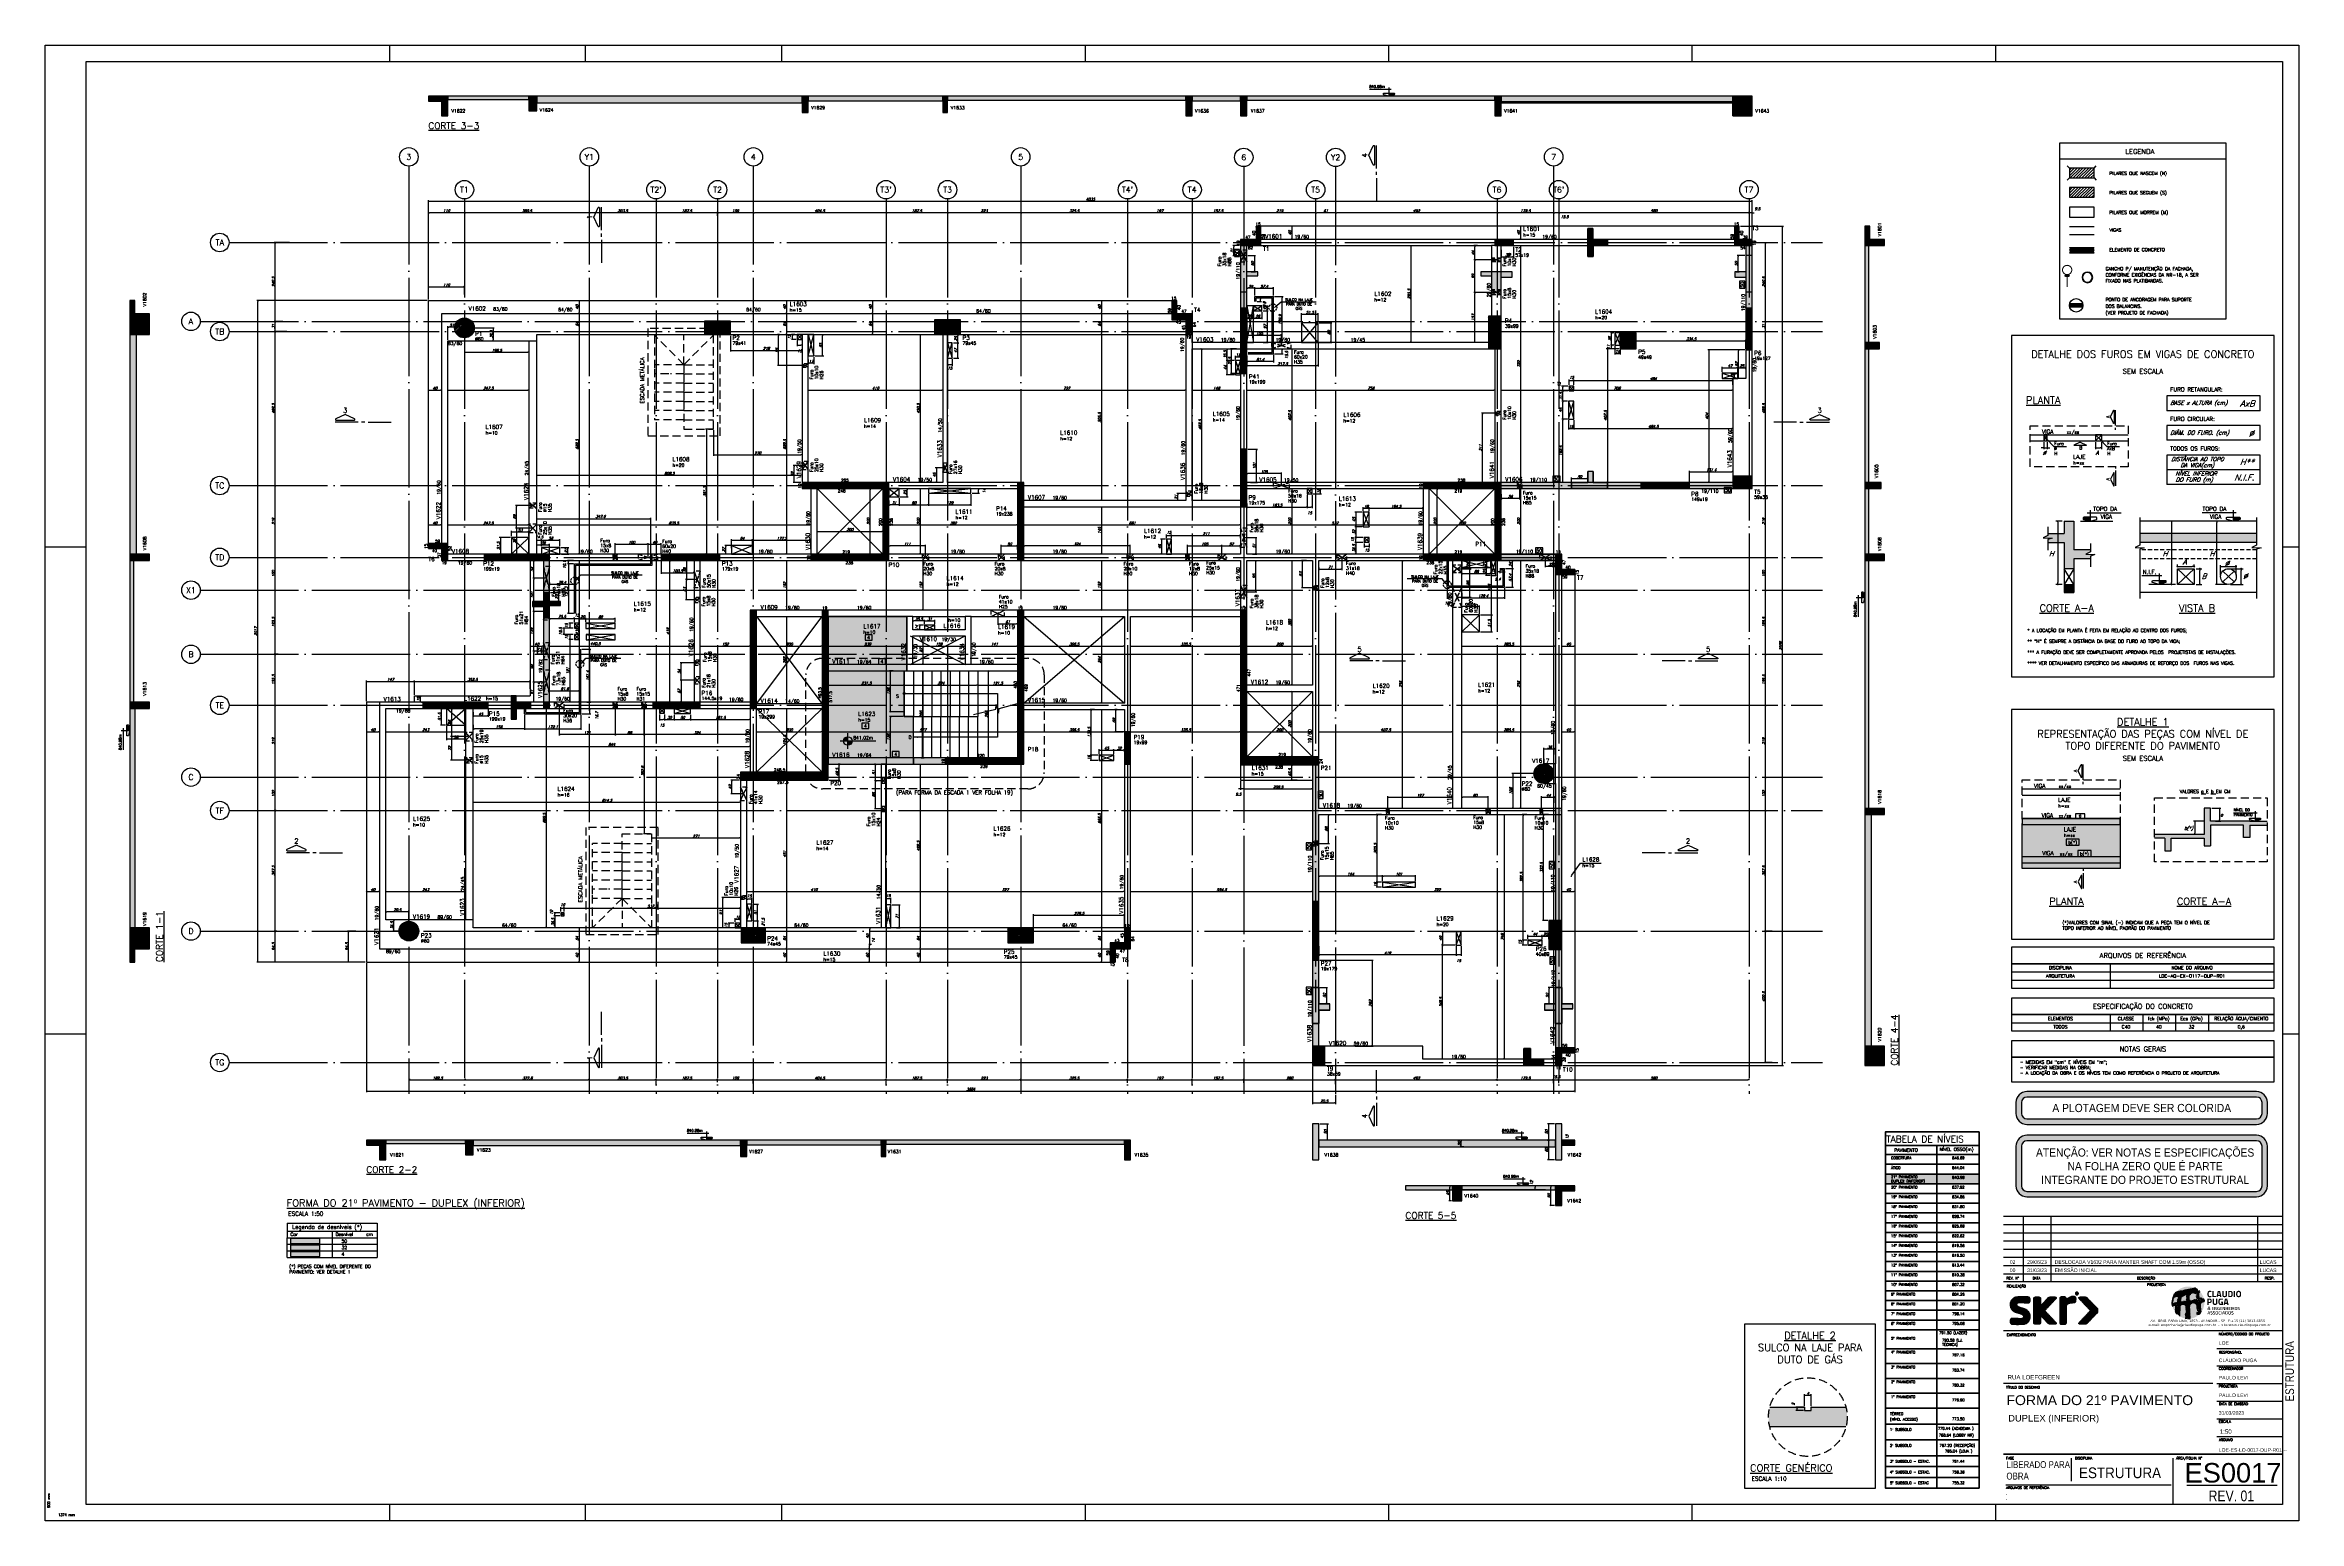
# Model space of a CAD drawing. Header units: millimetres. Extents: x -2368 to 4502, y -2283 to 2217.
import ezdxf
from ezdxf import colors
from ezdxf.entities.mleader import LeaderData, LeaderLine
from ezdxf.enums import TextEntityAlignment as Align
from ezdxf.math import Vec2, Vec3

# ---------------------------------------------------------------- set-up
doc = ezdxf.new("R2010")
doc.units = ezdxf.units.MM
doc.header["$LTSCALE"] = 50
for name, pattern in [('DASHED', [0.75, 0.5, -0.25]), ('EIXO', [6.8, 6, -0.4, 0, -0.4]), ('HIDDEN', [0.375, 0.25, -0.125])]:
    doc.linetypes.add(name, pattern=pattern)
for name, color, linetype in [('6', 4, 'Continuous'), ('AR-TEXTO_REGUA 120_1-200', 4, 'Continuous'), ('CARIMBO', 7, 'Continuous'), ('CB', 7, 'Continuous'), ('F-ARM', 6, 'Continuous'), ('F-AUX', 2, 'Continuous'), ('F-AUX-RED', 1, 'Continuous'), ('F-CORTE', 4, 'Continuous'), ('F-CORTE-INDICAÇÃO', 4, 'Continuous'), ('F-COTAS', 106, 'Continuous'), ('F-COTAS-FUROS', 50, 'Continuous'), ('F-COTAS-FUROS VIGA', 50, 'Continuous'), ('F-DESNIVEL-1', 254, 'Continuous'), ('F-DET_LINHA', 1, 'Continuous'), ('F-DET_TEXTO', 3, 'Continuous'), ('F-EIXO', 12, 'EIXO'), ('F-ESCADAS', 2, 'Continuous'), ('F-FURO-PAREDE', 2, 'HIDDEN'), ('F-FURO-PAREDE-TEXTOS', 2, 'Continuous'), ('F-FUROS', 2, 'Continuous'), ('F-GANCHOS', 4, 'Continuous'), ('F-HACHURA-DET', 1, 'Continuous'), ('F-LAJES', 3, 'Continuous'), ('F-LAJES-DIM', 2, 'Continuous'), ('F-LAJES-NOME', 4, 'Continuous'), ('F-LOGO', 7, 'Continuous'), ('F-MARGEM', 1, 'Continuous'), ('F-NÍVEL-PLANTA', 2, 'Continuous'), ('F-PILARES', 170, 'Continuous'), ('F-PILARES-DIM', 172, 'Continuous'), ('F-PILARES-HACH', 174, 'Continuous'), ('F-PILARES-NOME', 170, 'Continuous'), ('F-PILARES-S', 170, 'Continuous'), ('F-SOLIDO', 71, 'Continuous'), ('F-SOLIDO-CORTE', 71, 'Continuous'), ('F-TABELA-NÍVEIS', 1, 'Continuous'), ('F-TEXTO', 6, 'Continuous'), ('F-TEXTO-CYAN', 4, 'Continuous'), ('F-TEXTO-GREEN', 3, 'Continuous'), ('F-TEXTO-YELLOW', 2, 'Continuous'), ('F-VIGAS', 3, 'Continuous'), ('F-VIGAS-DIM', 2, 'Continuous'), ('F-VIGAS-NOME', 4, 'Continuous'), ('F-VÃO', 1, 'Continuous'), ('logo', 10, 'Continuous')]:
    doc.layers.add(name, color=color, linetype=linetype)
for name, color, linetype, lineweight in [('ARQ-ANO-TXT', 2, 'Continuous', 9), ('ARQ-DET', 1, 'Continuous', 9), ('TERRENO', 3, 'Continuous', 30)]:
    doc.layers.add(name, color=color, linetype=linetype, lineweight=lineweight)
doc.layers.add('F-DESNIVEL-2', color=254, linetype='Continuous', true_color=0xffd1e8)
doc.layers.add('F-DESNIVEL-3', color=254, linetype='Continuous', true_color=0xd5c7ff)
doc.styles.add('100-RL-R080', font='arial.ttf', dxfattribs={"width": 0.9, "height": 20})
doc.styles.add('5385-ARQ-PB-BAS-PLA-TER-TORRE-A-106-TXT$0$R60-75', font='romans.shx', dxfattribs={"height": 0.1125})
doc.styles.add('8718-AE-BARR-FORM-R09$0$ROMANS', font='romans.shx', dxfattribs={"oblique": 20})
doc.styles.add('AR-REF', font='arial.ttf')
doc.styles.add('CONT-TITULO', font='arial.ttf')
doc.styles.add('CP-TEXT-INCL', font='romans.shx', dxfattribs={"oblique": 20})
doc.styles.add('CP-TEXTO', font='romans.shx')
doc.styles.add('Graphite Light Narrow', font='')
doc.styles.add('MCP', font='romans.shx')
doc.styles.add('NFOLHA', font='ARIALN.TTF')
doc.styles.add('REGUA-120-esc1_200', font='simplex.shx', dxfattribs={"height": 0.6})
doc.styles.add('ROMANS', font='romans.shx')
doc.styles.get("Standard").update_dxf_attribs({"font": 'romans.shx'})
doc.styles.add('STYLE3', font='romans.shx')
doc.styles.add('TITULO DESENHO', font='arial.ttf', dxfattribs={"width": 1.02})
doc.styles.get('Graphite Light Narrow').set_extended_font_data('Graphite Light Narrow')
doc.dimstyles.new('CP-COTAS-50', dxfattribs={"dimscale": 0.64, "dimtxt": 12.5, "dimasz": 5, "dimexe": 5, "dimexo": 5, "dimgap": 2.5, "dimtad": 1, "dimdec": 1, "dimdsep": 46, "dimtxsty": 'CP-TEXT-INCL', "dimblk1": 'DOT', "dimblk2": 'DOT', "dimsah": 1, "dimcen": 9, "dimclrd": 256, "dimclre": 256, "dimclrt": 256, "dimadec": 0, "dimazin": 0, "dimtfac": 1, "dimtdec": 1, "dimtmove": 2, "dimatfit": 3, "dimldrblk": 'DOT', "dimfxl": 5, "dimtolj": 1, "dimarcsym": 0})
doc.dimstyles.new('CP-COTAS-75', dxfattribs={"dimscale": 0.8, "dimtxt": 18.75, "dimasz": 7.5, "dimexe": 7.5, "dimexo": 7.5, "dimgap": 3.75, "dimtad": 1, "dimdsep": 46, "dimtxsty": 'CP-TEXT-INCL', "dimblk1": 'DOT', "dimblk2": 'DOT', "dimsah": 1, "dimcen": 13.5, "dimclrd": 256, "dimclre": 256, "dimclrt": 256, "dimadec": 0, "dimazin": 0, "dimtfac": 1, "dimtofl": 0, "dimtmove": 2, "dimatfit": 3, "dimldrblk": 'DOT', "dimfxl": 7.5, "dimtolj": 1, "dimarcsym": 0})
pattern_1 = [(45, (-308.9154, 3187.2396), (-4.419417, 4.419417), [])]

# ---------------------------------------------------------------- blocks, each defined once
blk = doc.blocks.new('*U5')
at = {"layer": 'F-VIGAS-DIM', "color": 1}
blk.add_lwpolyline([(0, 0), (22, 0), (22, 16), (0, 16)], close=True, dxfattribs=at)
at = {"layer": 'F-VIGAS-DIM', "style": 'MCP'}
blk.add_attdef('DIM', text='', height=10, dxfattribs=at).set_placement((11, 8), align=Align.MIDDLE_CENTER)
blk = doc.blocks.new('*U7')
at = {"layer": 'F-CORTE-INDICAÇÃO'}
for p, q in [((70, 0), (0, 0)), ((80, 0), (90, 0)), ((100, 0), (170, 0))]:
    blk.add_line(p, q, dxfattribs=at)
blk.add_lwpolyline([(112, 6, -0.802585), (111.2, 9.8), (140, 23.3), (168.8, 9.8, -0.802585), (168, 6)], format="xyb", close=True, dxfattribs=at)
at = {"layer": 'F-CORTE-INDICAÇÃO', "style": 'ROMANS'}
blk.add_attdef('CORTE', text='', height=15, dxfattribs=at).set_placement((140, 35.8), align=Align.MIDDLE_CENTER)
at = {"layer": 'F-CORTE-INDICAÇÃO', "color": 2, "style": 'ROMANS'}
blk.add_attdef('FOLHA', text='', height=12, dxfattribs=at).set_placement((140, -10), align=Align.MIDDLE_CENTER)
blk = doc.blocks.new('*U8')
at = {"layer": 'F-CORTE-INDICAÇÃO'}
for p, q in [((-100, 0), (-170, 0)), ((-80, 0), (-90, 0)), ((-70, 0), (0, 0))]:
    blk.add_line(p, q, dxfattribs=at)
blk.add_lwpolyline([(-112, 6, 0.802585), (-111.2, 9.8), (-140, 23.3), (-168.8, 9.8, 0.802585), (-168, 6)], format="xyb", close=True, dxfattribs=at)
at = {"layer": 'F-CORTE-INDICAÇÃO', "style": 'ROMANS'}
blk.add_attdef('CORTE', text='', height=15, dxfattribs=at).set_placement((-140, 35.8), align=Align.MIDDLE_CENTER)
at = {"layer": 'F-CORTE-INDICAÇÃO', "color": 2, "style": 'ROMANS'}
blk.add_attdef('FOLHA', text='', height=12, dxfattribs=at).set_placement((-140, -10), align=Align.MIDDLE_CENTER)
blk = doc.blocks.new('*U12')
at = {"layer": 'F-EIXO'}
blk.add_line((0, 0), (4857.5, 0), dxfattribs=at)
at = {"layer": 'F-EIXO', "color": 2, "linetype": 'Continuous'}
blk.add_circle((-28.2, 0), 28.2, dxfattribs=at)
at = {"layer": 'F-TEXTO', "style": 'ROMANS'}
blk.add_attdef('EIXO', text='', height=17.5, dxfattribs=at).set_placement((-28.2, 0), align=Align.MIDDLE_CENTER)
blk = doc.blocks.new('*U13')
at = {"layer": 'F-EIXO'}
blk.add_line((0, 0), (4945.5, 0), dxfattribs=at)
at = {"layer": 'F-EIXO', "color": 2, "linetype": 'Continuous'}
blk.add_circle((-28.2, 0), 28.2, dxfattribs=at)
at = {"layer": 'F-TEXTO', "style": 'ROMANS'}
blk.add_attdef('EIXO', text='', height=17.5, dxfattribs=at).set_placement((-28.2, 0), align=Align.MIDDLE_CENTER)
blk = doc.blocks.new('*U17')
at = {"layer": 'F-EIXO'}
blk.add_line((0, 0), (0, -2728.6), dxfattribs=at)
at = {"layer": 'F-EIXO', "color": 2, "linetype": 'Continuous'}
blk.add_circle((0, 28.2), 28.2, dxfattribs=at)
at = {"layer": 'F-TEXTO', "style": 'ROMANS'}
blk.add_attdef('EIXO', text='', height=17.5, rotation=360, dxfattribs=at).set_placement((0, 28.2), align=Align.MIDDLE_CENTER)
blk = doc.blocks.new('*U18')
at = {"layer": 'F-EIXO'}
blk.add_line((0, 0), (0, -2827.1), dxfattribs=at)
at = {"layer": 'F-EIXO', "color": 2, "linetype": 'Continuous'}
blk.add_circle((0, 28.2), 28.2, dxfattribs=at)
at = {"layer": 'F-TEXTO', "style": 'ROMANS'}
blk.add_attdef('EIXO', text='', height=17.5, rotation=360, dxfattribs=at).set_placement((0, 28.2), align=Align.MIDDLE_CENTER)
blk = doc.blocks.new('*U19')
at = {"layer": 'F-EIXO'}
blk.add_line((0, 0), (0, -2828.6), dxfattribs=at)
at = {"layer": 'F-EIXO', "color": 2, "linetype": 'Continuous'}
blk.add_circle((0, 28.2), 28.2, dxfattribs=at)
at = {"layer": 'F-TEXTO', "style": 'ROMANS'}
blk.add_attdef('EIXO', text='', height=17.5, rotation=360, dxfattribs=at).set_placement((0, 28.2), align=Align.MIDDLE_CENTER)
blk = doc.blocks.new('*U14')
at = {"layer": 'F-EIXO'}
blk.add_line((0, 0), (0, -2479.8), dxfattribs=at)
at = {"layer": 'F-EIXO', "color": 2, "linetype": 'Continuous'}
blk.add_circle((0, 28.2), 28.2, dxfattribs=at)
at = {"layer": 'F-TEXTO', "style": 'ROMANS'}
blk.add_attdef('EIXO', text='', height=17.5, rotation=360, dxfattribs=at).set_placement((0, 28.2), align=Align.MIDDLE_CENTER)
blk = doc.blocks.new('*U20')
at = {"layer": 'F-EIXO'}
blk.add_line((0, 0), (0, -2728.6), dxfattribs=at)
at = {"layer": 'F-EIXO', "color": 2, "linetype": 'Continuous'}
blk.add_circle((0, 28.2), 28.2, dxfattribs=at)
at = {"layer": 'F-TEXTO', "style": 'ROMANS'}
blk.add_attdef('EIXO', text='', height=17.5, rotation=360, dxfattribs=at).set_placement((0, 28.2), align=Align.MIDDLE_CENTER)
blk = doc.blocks.new('*U21')
at = {"layer": 'F-EIXO'}
blk.add_line((0, 0), (0, -2828.6), dxfattribs=at)
at = {"layer": 'F-EIXO', "color": 2, "linetype": 'Continuous'}
blk.add_circle((0, 28.2), 28.2, dxfattribs=at)
at = {"layer": 'F-TEXTO', "style": 'ROMANS'}
blk.add_attdef('EIXO', text='', height=17.5, rotation=360, dxfattribs=at).set_placement((0, 28.2), align=Align.MIDDLE_CENTER)
blk = doc.blocks.new('*U22')
at = {"layer": 'F-EIXO'}
blk.add_line((0, 0), (0, -2828.6), dxfattribs=at)
at = {"layer": 'F-EIXO', "color": 2, "linetype": 'Continuous'}
blk.add_circle((0, 28.2), 28.2, dxfattribs=at)
at = {"layer": 'F-TEXTO', "style": 'ROMANS'}
blk.add_attdef('EIXO', text='', height=17.5, rotation=360, dxfattribs=at).set_placement((0, 28.2), align=Align.MIDDLE_CENTER)
blk = doc.blocks.new('*U16')
at = {"layer": 'F-EIXO'}
blk.add_line((0, 0), (4857.5, 0), dxfattribs=at)
at = {"layer": 'F-EIXO', "color": 2, "linetype": 'Continuous'}
blk.add_circle((-28.2, 0), 28.2, dxfattribs=at)
at = {"layer": 'F-TEXTO', "style": 'ROMANS'}
blk.add_attdef('EIXO', text='', height=17.5, dxfattribs=at).set_placement((-28.2, 0), align=Align.MIDDLE_CENTER)
blk = doc.blocks.new('_DOT')
at = {"color": 0, "linetype": 'ByBlock'}
blk.add_line((-0.5, 0), (-1, 0), dxfattribs=at)
at = {"color": 0, "linetype": 'ByBlock', "const_width": 0.5}
blk.add_lwpolyline([(-0.25, 0, 1), (0.25, 0, 1)], format="xyb", close=True, dxfattribs=at)
blk = doc.blocks.new('*D23')
at = {"layer": 'DEFPOINTS', "color": 0, "transparency": 16777216}
for p in [(-1389, -364), (-1349, -364), (-1349, -364)]:
    blk.add_point(p, dxfattribs=at)
at = {"layer": 'F-COTAS', "lineweight": -2, "transparency": 16777216}
blk.add_line((-1385.8, -364), (-1352.2, -364), dxfattribs=at)
at = {"layer": 'F-COTAS', "lineweight": -2, "transparency": 16777216, "xscale": 3.2, "yscale": 3.2, "zscale": 3.2, "rotation": 180}
blk.add_blockref('_DOT', (-1389, -364), dxfattribs=at)
at = {"layer": 'F-COTAS', "lineweight": -2, "transparency": 16777216, "xscale": 3.2, "yscale": 3.2, "zscale": 3.2}
blk.add_blockref('_DOT', (-1349, -364), dxfattribs=at)
at = {"layer": 'F-COTAS', "transparency": 16777216, "insert": (-1369, -358.4), "char_height": 8, "attachment_point": 5, "style": 'CP-TEXT-INCL'}
blk.add_mtext('\\A1;40', dxfattribs=at)
blk = doc.blocks.new('*D24')
at = {"layer": 'DEFPOINTS', "color": 0, "transparency": 16777216}
for p in [(-1330, -364), (-1087, -364), (-1087, -364)]:
    blk.add_point(p, dxfattribs=at)
at = {"layer": 'F-COTAS', "lineweight": -2, "transparency": 16777216}
blk.add_line((-1326.8, -364), (-1090.2, -364), dxfattribs=at)
at = {"layer": 'F-COTAS', "lineweight": -2, "transparency": 16777216, "xscale": 3.2, "yscale": 3.2, "zscale": 3.2, "rotation": 180}
blk.add_blockref('_DOT', (-1330, -364), dxfattribs=at)
at = {"layer": 'F-COTAS', "lineweight": -2, "transparency": 16777216, "xscale": 3.2, "yscale": 3.2, "zscale": 3.2}
blk.add_blockref('_DOT', (-1087, -364), dxfattribs=at)
at = {"layer": 'F-COTAS', "transparency": 16777216, "insert": (-1208.5, -358.4), "char_height": 8, "attachment_point": 5, "style": 'CP-TEXT-INCL'}
blk.add_mtext('\\A1;243', dxfattribs=at)
blk = doc.blocks.new('*D25')
at = {"layer": 'DEFPOINTS', "color": 0, "transparency": 16777216}
for p in [(-1063, -91.5), (-248.5, -91.5), (-248.5, -91.5)]:
    blk.add_point(p, dxfattribs=at)
at = {"layer": 'F-COTAS', "lineweight": -2, "transparency": 16777216}
blk.add_line((-1059.8, -91.5), (-251.7, -91.5), dxfattribs=at)
at = {"layer": 'F-COTAS', "lineweight": -2, "transparency": 16777216, "xscale": 3.2, "yscale": 3.2, "zscale": 3.2, "rotation": 180}
blk.add_blockref('_DOT', (-1063, -91.5), dxfattribs=at)
at = {"layer": 'F-COTAS', "lineweight": -2, "transparency": 16777216, "xscale": 3.2, "yscale": 3.2, "zscale": 3.2}
blk.add_blockref('_DOT', (-248.5, -91.5), dxfattribs=at)
at = {"layer": 'F-COTAS', "transparency": 16777216, "insert": (-655.8, -85.9), "char_height": 8, "attachment_point": 5, "style": 'CP-TEXT-INCL'}
blk.add_mtext('\\A1;814.5', dxfattribs=at)
blk = doc.blocks.new('*D26')
at = {"layer": 'DEFPOINTS', "color": 0, "transparency": 16777216}
for p in [(-229.5, -364), (180.5, -364), (180.5, -364)]:
    blk.add_point(p, dxfattribs=at)
at = {"layer": 'F-COTAS', "lineweight": -2, "transparency": 16777216}
blk.add_line((-226.3, -364), (177.3, -364), dxfattribs=at)
at = {"layer": 'F-COTAS', "lineweight": -2, "transparency": 16777216, "xscale": 3.2, "yscale": 3.2, "zscale": 3.2, "rotation": 180}
blk.add_blockref('_DOT', (-229.5, -364), dxfattribs=at)
at = {"layer": 'F-COTAS', "lineweight": -2, "transparency": 16777216, "xscale": 3.2, "yscale": 3.2, "zscale": 3.2}
blk.add_blockref('_DOT', (180.5, -364), dxfattribs=at)
at = {"layer": 'F-COTAS', "transparency": 16777216, "insert": (-24.5, -358.4), "char_height": 8, "attachment_point": 5, "style": 'CP-TEXT-INCL'}
blk.add_mtext('\\A1;410', dxfattribs=at)
blk = doc.blocks.new('*D27')
at = {"layer": 'DEFPOINTS', "color": 0, "transparency": 16777216}
for p in [(194.5, -364), (921.5, -364), (921.5, -364)]:
    blk.add_point(p, dxfattribs=at)
at = {"layer": 'F-COTAS', "lineweight": -2, "transparency": 16777216}
blk.add_line((197.7, -364), (918.3, -364), dxfattribs=at)
at = {"layer": 'F-COTAS', "lineweight": -2, "transparency": 16777216, "xscale": 3.2, "yscale": 3.2, "zscale": 3.2, "rotation": 180}
blk.add_blockref('_DOT', (194.5, -364), dxfattribs=at)
at = {"layer": 'F-COTAS', "lineweight": -2, "transparency": 16777216, "xscale": 3.2, "yscale": 3.2, "zscale": 3.2}
blk.add_blockref('_DOT', (921.5, -364), dxfattribs=at)
at = {"layer": 'F-COTAS', "transparency": 16777216, "insert": (558, -358.4), "char_height": 8, "attachment_point": 5, "style": 'CP-TEXT-INCL'}
blk.add_mtext('\\A1;727', dxfattribs=at)
blk = doc.blocks.new('*D28')
at = {"layer": 'DEFPOINTS', "color": 0, "transparency": 16777216}
for p in [(940.5, -364), (1495, -364), (1495, -364)]:
    blk.add_point(p, dxfattribs=at)
at = {"layer": 'F-COTAS', "lineweight": -2, "transparency": 16777216}
blk.add_line((943.7, -364), (1491.8, -364), dxfattribs=at)
at = {"layer": 'F-COTAS', "lineweight": -2, "transparency": 16777216, "xscale": 3.2, "yscale": 3.2, "zscale": 3.2, "rotation": 180}
blk.add_blockref('_DOT', (940.5, -364), dxfattribs=at)
at = {"layer": 'F-COTAS', "lineweight": -2, "transparency": 16777216, "xscale": 3.2, "yscale": 3.2, "zscale": 3.2}
blk.add_blockref('_DOT', (1495, -364), dxfattribs=at)
at = {"layer": 'F-COTAS', "transparency": 16777216, "insert": (1217.8, -358.4), "char_height": 8, "attachment_point": 5, "style": 'CP-TEXT-INCL'}
blk.add_mtext('\\A1;554.5', dxfattribs=at)
blk = doc.blocks.new('*D29')
at = {"layer": 'DEFPOINTS', "color": 0, "transparency": 16777216}
for p in [(1514, -364), (2236, -364), (2236, -364)]:
    blk.add_point(p, dxfattribs=at)
at = {"layer": 'F-COTAS', "lineweight": -2, "transparency": 16777216}
blk.add_line((1517.2, -364), (2232.8, -364), dxfattribs=at)
at = {"layer": 'F-COTAS', "lineweight": -2, "transparency": 16777216, "xscale": 3.2, "yscale": 3.2, "zscale": 3.2, "rotation": 180}
blk.add_blockref('_DOT', (1514, -364), dxfattribs=at)
at = {"layer": 'F-COTAS', "lineweight": -2, "transparency": 16777216, "xscale": 3.2, "yscale": 3.2, "zscale": 3.2}
blk.add_blockref('_DOT', (2236, -364), dxfattribs=at)
at = {"layer": 'F-COTAS', "transparency": 16777216, "insert": (1875, -358.4), "char_height": 8, "attachment_point": 5, "style": 'CP-TEXT-INCL'}
blk.add_mtext('\\A1;722', dxfattribs=at)
blk = doc.blocks.new('*D30')
at = {"layer": 'DEFPOINTS', "color": 0, "transparency": 16777216}
for p in [(2255, -364), (2295, -364), (2295, -364)]:
    blk.add_point(p, dxfattribs=at)
at = {"layer": 'F-COTAS', "lineweight": -2, "transparency": 16777216}
blk.add_line((2258.2, -364), (2291.8, -364), dxfattribs=at)
at = {"layer": 'F-COTAS', "lineweight": -2, "transparency": 16777216, "xscale": 3.2, "yscale": 3.2, "zscale": 3.2, "rotation": 180}
blk.add_blockref('_DOT', (2255, -364), dxfattribs=at)
at = {"layer": 'F-COTAS', "lineweight": -2, "transparency": 16777216, "xscale": 3.2, "yscale": 3.2, "zscale": 3.2}
blk.add_blockref('_DOT', (2295, -364), dxfattribs=at)
at = {"layer": 'F-COTAS', "transparency": 16777216, "insert": (2275, -358.4), "char_height": 8, "attachment_point": 5, "style": 'CP-TEXT-INCL'}
blk.add_mtext('\\A1;40', dxfattribs=at)
blk = doc.blocks.new('*D31')
at = {"layer": 'DEFPOINTS', "color": 0, "transparency": 16777216}
for p in [(-1389, 123.4), (-1349, 123.4), (-1349, 123.4)]:
    blk.add_point(p, dxfattribs=at)
at = {"layer": 'F-COTAS', "lineweight": -2, "transparency": 16777216}
blk.add_line((-1385.8, 123.4), (-1352.2, 123.4), dxfattribs=at)
at = {"layer": 'F-COTAS', "lineweight": -2, "transparency": 16777216, "xscale": 3.2, "yscale": 3.2, "zscale": 3.2, "rotation": 180}
blk.add_blockref('_DOT', (-1389, 123.4), dxfattribs=at)
at = {"layer": 'F-COTAS', "lineweight": -2, "transparency": 16777216, "xscale": 3.2, "yscale": 3.2, "zscale": 3.2}
blk.add_blockref('_DOT', (-1349, 123.4), dxfattribs=at)
at = {"layer": 'F-COTAS', "transparency": 16777216, "insert": (-1369, 129), "char_height": 8, "attachment_point": 5, "style": 'CP-TEXT-INCL'}
blk.add_mtext('\\A1;40', dxfattribs=at)
blk = doc.blocks.new('*D32')
at = {"layer": 'DEFPOINTS', "color": 0, "transparency": 16777216}
for p in [(-1330, 123.4), (-1087, 123.4), (-1087, 123.4)]:
    blk.add_point(p, dxfattribs=at)
at = {"layer": 'F-COTAS', "lineweight": -2, "transparency": 16777216}
blk.add_line((-1326.8, 123.4), (-1090.2, 123.4), dxfattribs=at)
at = {"layer": 'F-COTAS', "lineweight": -2, "transparency": 16777216, "xscale": 3.2, "yscale": 3.2, "zscale": 3.2, "rotation": 180}
blk.add_blockref('_DOT', (-1330, 123.4), dxfattribs=at)
at = {"layer": 'F-COTAS', "lineweight": -2, "transparency": 16777216, "xscale": 3.2, "yscale": 3.2, "zscale": 3.2}
blk.add_blockref('_DOT', (-1087, 123.4), dxfattribs=at)
at = {"layer": 'F-COTAS', "transparency": 16777216, "insert": (-1208.5, 129), "char_height": 8, "attachment_point": 5, "style": 'CP-TEXT-INCL'}
blk.add_mtext('\\A1;243', dxfattribs=at)
blk = doc.blocks.new('*D33')
at = {"layer": 'DEFPOINTS', "color": 0, "transparency": 16777216}
for p in [(-1063, 78.5), (-219, 78.5), (-219, 78.5)]:
    blk.add_point(p, dxfattribs=at)
at = {"layer": 'F-COTAS', "lineweight": -2, "transparency": 16777216}
blk.add_line((-1059.8, 78.5), (-222.2, 78.5), dxfattribs=at)
at = {"layer": 'F-COTAS', "lineweight": -2, "transparency": 16777216, "xscale": 3.2, "yscale": 3.2, "zscale": 3.2, "rotation": 180}
blk.add_blockref('_DOT', (-1063, 78.5), dxfattribs=at)
at = {"layer": 'F-COTAS', "lineweight": -2, "transparency": 16777216, "xscale": 3.2, "yscale": 3.2, "zscale": 3.2}
blk.add_blockref('_DOT', (-219, 78.5), dxfattribs=at)
at = {"layer": 'F-COTAS', "transparency": 16777216, "insert": (-641, 84.1), "char_height": 8, "attachment_point": 5, "style": 'CP-TEXT-INCL'}
blk.add_mtext('\\A1;844', dxfattribs=at)
blk = doc.blocks.new('*D34')
at = {"layer": 'DEFPOINTS', "color": 0, "transparency": 16777216}
for p in [(-200, 123.4), (0, 123.4), (0, 123.4)]:
    blk.add_point(p, dxfattribs=at)
at = {"layer": 'F-COTAS', "lineweight": -2, "transparency": 16777216}
blk.add_line((-196.8, 123.4), (-3.2, 123.4), dxfattribs=at)
at = {"layer": 'F-COTAS', "lineweight": -2, "transparency": 16777216, "xscale": 3.2, "yscale": 3.2, "zscale": 3.2, "rotation": 180}
blk.add_blockref('_DOT', (-200, 123.4), dxfattribs=at)
at = {"layer": 'F-COTAS', "lineweight": -2, "transparency": 16777216, "xscale": 3.2, "yscale": 3.2, "zscale": 3.2}
blk.add_blockref('_DOT', (0, 123.4), dxfattribs=at)
at = {"layer": 'F-COTAS', "transparency": 16777216, "insert": (-100, 129), "char_height": 8, "attachment_point": 5, "style": 'CP-TEXT-INCL'}
blk.add_mtext('\\A1;200', dxfattribs=at)
blk = doc.blocks.new('*D35')
at = {"layer": 'DEFPOINTS', "color": 0, "transparency": 16777216}
for p in [(19, 123.4), (596, 123.4), (596, 123.4)]:
    blk.add_point(p, dxfattribs=at)
at = {"layer": 'F-COTAS', "lineweight": -2, "transparency": 16777216}
blk.add_line((22.2, 123.4), (592.8, 123.4), dxfattribs=at)
at = {"layer": 'F-COTAS', "lineweight": -2, "transparency": 16777216, "xscale": 3.2, "yscale": 3.2, "zscale": 3.2, "rotation": 180}
blk.add_blockref('_DOT', (19, 123.4), dxfattribs=at)
at = {"layer": 'F-COTAS', "lineweight": -2, "transparency": 16777216, "xscale": 3.2, "yscale": 3.2, "zscale": 3.2}
blk.add_blockref('_DOT', (596, 123.4), dxfattribs=at)
at = {"layer": 'F-COTAS', "transparency": 16777216, "insert": (307.5, 129), "char_height": 8, "attachment_point": 5, "style": 'CP-TEXT-INCL'}
blk.add_mtext('\\A1;577', dxfattribs=at)
blk = doc.blocks.new('*D36')
at = {"layer": 'DEFPOINTS', "color": 0, "transparency": 16777216}
for p in [(615, 123.4), (921.5, 123.4), (921.5, 123.4)]:
    blk.add_point(p, dxfattribs=at)
at = {"layer": 'F-COTAS', "lineweight": -2, "transparency": 16777216}
blk.add_line((618.2, 123.4), (918.3, 123.4), dxfattribs=at)
at = {"layer": 'F-COTAS', "lineweight": -2, "transparency": 16777216, "xscale": 3.2, "yscale": 3.2, "zscale": 3.2, "rotation": 180}
blk.add_blockref('_DOT', (615, 123.4), dxfattribs=at)
at = {"layer": 'F-COTAS', "lineweight": -2, "transparency": 16777216, "xscale": 3.2, "yscale": 3.2, "zscale": 3.2}
blk.add_blockref('_DOT', (921.5, 123.4), dxfattribs=at)
at = {"layer": 'F-COTAS', "transparency": 16777216, "insert": (768.2, 129), "char_height": 8, "attachment_point": 5, "style": 'CP-TEXT-INCL'}
blk.add_mtext('\\A1;306.5', dxfattribs=at)
blk = doc.blocks.new('*D37')
at = {"layer": 'DEFPOINTS', "color": 0, "transparency": 16777216}
for p in [(940.5, 123.4), (1276, 123.4), (1276, 123.4)]:
    blk.add_point(p, dxfattribs=at)
at = {"layer": 'F-COTAS', "lineweight": -2, "transparency": 16777216}
blk.add_line((943.7, 123.4), (1272.8, 123.4), dxfattribs=at)
at = {"layer": 'F-COTAS', "lineweight": -2, "transparency": 16777216, "xscale": 3.2, "yscale": 3.2, "zscale": 3.2, "rotation": 180}
blk.add_blockref('_DOT', (940.5, 123.4), dxfattribs=at)
at = {"layer": 'F-COTAS', "lineweight": -2, "transparency": 16777216, "xscale": 3.2, "yscale": 3.2, "zscale": 3.2}
blk.add_blockref('_DOT', (1276, 123.4), dxfattribs=at)
at = {"layer": 'F-COTAS', "transparency": 16777216, "insert": (1108.2, 129), "char_height": 8, "attachment_point": 5, "style": 'CP-TEXT-INCL'}
blk.add_mtext('\\A1;335.5', dxfattribs=at)
blk = doc.blocks.new('*D38')
at = {"layer": 'DEFPOINTS', "color": 0, "transparency": 16777216}
for p in [(1295, 123.4), (1495, 123.4), (1495, 123.4)]:
    blk.add_point(p, dxfattribs=at)
at = {"layer": 'F-COTAS', "lineweight": -2, "transparency": 16777216}
blk.add_line((1298.2, 123.4), (1491.8, 123.4), dxfattribs=at)
at = {"layer": 'F-COTAS', "lineweight": -2, "transparency": 16777216, "xscale": 3.2, "yscale": 3.2, "zscale": 3.2, "rotation": 180}
blk.add_blockref('_DOT', (1295, 123.4), dxfattribs=at)
at = {"layer": 'F-COTAS', "lineweight": -2, "transparency": 16777216, "xscale": 3.2, "yscale": 3.2, "zscale": 3.2}
blk.add_blockref('_DOT', (1495, 123.4), dxfattribs=at)
at = {"layer": 'F-COTAS', "transparency": 16777216, "insert": (1395, 129), "char_height": 8, "attachment_point": 5, "style": 'CP-TEXT-INCL'}
blk.add_mtext('\\A1;200', dxfattribs=at)
blk = doc.blocks.new('*D39')
at = {"layer": 'DEFPOINTS', "color": 0, "transparency": 16777216}
for p in [(1514, 123.4), (1921.5, 123.4), (1921.5, 123.4)]:
    blk.add_point(p, dxfattribs=at)
at = {"layer": 'F-COTAS', "lineweight": -2, "transparency": 16777216}
blk.add_line((1517.2, 123.4), (1918.3, 123.4), dxfattribs=at)
at = {"layer": 'F-COTAS', "lineweight": -2, "transparency": 16777216, "xscale": 3.2, "yscale": 3.2, "zscale": 3.2, "rotation": 180}
blk.add_blockref('_DOT', (1514, 123.4), dxfattribs=at)
at = {"layer": 'F-COTAS', "lineweight": -2, "transparency": 16777216, "xscale": 3.2, "yscale": 3.2, "zscale": 3.2}
blk.add_blockref('_DOT', (1921.5, 123.4), dxfattribs=at)
at = {"layer": 'F-COTAS', "transparency": 16777216, "insert": (1717.8, 129), "char_height": 8, "attachment_point": 5, "style": 'CP-TEXT-INCL'}
blk.add_mtext('\\A1;407.5', dxfattribs=at)
blk = doc.blocks.new('*D40')
at = {"layer": 'DEFPOINTS', "color": 0, "transparency": 16777216}
for p in [(1950.5, 123.4), (2236, 123.4), (2236, 123.4)]:
    blk.add_point(p, dxfattribs=at)
at = {"layer": 'F-COTAS', "lineweight": -2, "transparency": 16777216}
blk.add_line((1953.7, 123.4), (2232.8, 123.4), dxfattribs=at)
at = {"layer": 'F-COTAS', "lineweight": -2, "transparency": 16777216, "xscale": 3.2, "yscale": 3.2, "zscale": 3.2, "rotation": 180}
blk.add_blockref('_DOT', (1950.5, 123.4), dxfattribs=at)
at = {"layer": 'F-COTAS', "lineweight": -2, "transparency": 16777216, "xscale": 3.2, "yscale": 3.2, "zscale": 3.2}
blk.add_blockref('_DOT', (2236, 123.4), dxfattribs=at)
at = {"layer": 'F-COTAS', "transparency": 16777216, "insert": (2093.2, 129), "char_height": 8, "attachment_point": 5, "style": 'CP-TEXT-INCL'}
blk.add_mtext('\\A1;285.5', dxfattribs=at)
blk = doc.blocks.new('*D41')
at = {"layer": 'DEFPOINTS', "color": 0, "transparency": 16777216}
for p in [(2255, 123.4), (2295, 123.4), (2295, 123.4)]:
    blk.add_point(p, dxfattribs=at)
at = {"layer": 'F-COTAS', "lineweight": -2, "transparency": 16777216}
blk.add_line((2258.2, 123.4), (2291.8, 123.4), dxfattribs=at)
at = {"layer": 'F-COTAS', "lineweight": -2, "transparency": 16777216, "xscale": 3.2, "yscale": 3.2, "zscale": 3.2, "rotation": 180}
blk.add_blockref('_DOT', (2255, 123.4), dxfattribs=at)
at = {"layer": 'F-COTAS', "lineweight": -2, "transparency": 16777216, "xscale": 3.2, "yscale": 3.2, "zscale": 3.2}
blk.add_blockref('_DOT', (2295, 123.4), dxfattribs=at)
at = {"layer": 'F-COTAS', "transparency": 16777216, "insert": (2275, 129), "char_height": 8, "attachment_point": 5, "style": 'CP-TEXT-INCL'}
blk.add_mtext('\\A1;40', dxfattribs=at)
blk = doc.blocks.new('*D42')
at = {"layer": 'DEFPOINTS', "color": 0, "transparency": 16777216}
for p in [(-889.5, 384.7), (-849.5, 384.7), (-849.5, 384.7)]:
    blk.add_point(p, dxfattribs=at)
at = {"layer": 'F-COTAS', "lineweight": -2, "transparency": 16777216}
blk.add_line((-886.3, 384.7), (-852.7, 384.7), dxfattribs=at)
at = {"layer": 'F-COTAS', "lineweight": -2, "transparency": 16777216, "xscale": 3.2, "yscale": 3.2, "zscale": 3.2, "rotation": 180}
blk.add_blockref('_DOT', (-889.5, 384.7), dxfattribs=at)
at = {"layer": 'F-COTAS', "lineweight": -2, "transparency": 16777216, "xscale": 3.2, "yscale": 3.2, "zscale": 3.2}
blk.add_blockref('_DOT', (-849.5, 384.7), dxfattribs=at)
at = {"layer": 'F-COTAS', "transparency": 16777216, "insert": (-869.5, 390.3), "char_height": 8, "attachment_point": 5, "style": 'CP-TEXT-INCL'}
blk.add_mtext('\\A1;40', dxfattribs=at)
blk = doc.blocks.new('*D43')
at = {"layer": 'DEFPOINTS', "color": 0, "transparency": 16777216}
for p in [(-830.5, 384.7), (-390, 384.7), (-390, 384.7)]:
    blk.add_point(p, dxfattribs=at)
at = {"layer": 'F-COTAS', "lineweight": -2, "transparency": 16777216}
blk.add_line((-827.3, 384.7), (-393.2, 384.7), dxfattribs=at)
at = {"layer": 'F-COTAS', "lineweight": -2, "transparency": 16777216, "xscale": 3.2, "yscale": 3.2, "zscale": 3.2, "rotation": 180}
blk.add_blockref('_DOT', (-830.5, 384.7), dxfattribs=at)
at = {"layer": 'F-COTAS', "lineweight": -2, "transparency": 16777216, "xscale": 3.2, "yscale": 3.2, "zscale": 3.2}
blk.add_blockref('_DOT', (-390, 384.7), dxfattribs=at)
at = {"layer": 'F-COTAS', "transparency": 16777216, "insert": (-691.2, 391.7), "char_height": 8, "attachment_point": 5, "style": 'CP-TEXT-INCL'}
blk.add_mtext('\\A1;440.5', dxfattribs=at)
blk = doc.blocks.new('*D44')
at = {"layer": 'DEFPOINTS', "color": 0, "transparency": 16777216}
for p in [(-371, 384.7), (-219, 384.7), (-219, 384.7)]:
    blk.add_point(p, dxfattribs=at)
at = {"layer": 'F-COTAS', "lineweight": -2, "transparency": 16777216}
blk.add_line((-367.8, 384.7), (-222.2, 384.7), dxfattribs=at)
at = {"layer": 'F-COTAS', "lineweight": -2, "transparency": 16777216, "xscale": 3.2, "yscale": 3.2, "zscale": 3.2, "rotation": 180}
blk.add_blockref('_DOT', (-371, 384.7), dxfattribs=at)
at = {"layer": 'F-COTAS', "lineweight": -2, "transparency": 16777216, "xscale": 3.2, "yscale": 3.2, "zscale": 3.2}
blk.add_blockref('_DOT', (-219, 384.7), dxfattribs=at)
at = {"layer": 'F-COTAS', "transparency": 16777216, "insert": (-295, 390.3), "char_height": 8, "attachment_point": 5, "style": 'CP-TEXT-INCL'}
blk.add_mtext('\\A1;152', dxfattribs=at)
blk = doc.blocks.new('*D45')
at = {"layer": 'DEFPOINTS', "color": 0, "transparency": 16777216}
for p in [(-200, 384.7), (0, 384.7), (0, 384.7)]:
    blk.add_point(p, dxfattribs=at)
at = {"layer": 'F-COTAS', "lineweight": -2, "transparency": 16777216}
blk.add_line((-196.8, 384.7), (-3.2, 384.7), dxfattribs=at)
at = {"layer": 'F-COTAS', "lineweight": -2, "transparency": 16777216, "xscale": 3.2, "yscale": 3.2, "zscale": 3.2, "rotation": 180}
blk.add_blockref('_DOT', (-200, 384.7), dxfattribs=at)
at = {"layer": 'F-COTAS', "lineweight": -2, "transparency": 16777216, "xscale": 3.2, "yscale": 3.2, "zscale": 3.2}
blk.add_blockref('_DOT', (0, 384.7), dxfattribs=at)
at = {"layer": 'F-COTAS', "transparency": 16777216, "insert": (-100, 390.3), "char_height": 8, "attachment_point": 5, "style": 'CP-TEXT-INCL'}
blk.add_mtext('\\A1;200', dxfattribs=at)
blk = doc.blocks.new('*D46')
at = {"layer": 'DEFPOINTS', "color": 0, "transparency": 16777216}
for p in [(19, 384.7), (258, 384.7), (258, 384.7)]:
    blk.add_point(p, dxfattribs=at)
at = {"layer": 'F-COTAS', "lineweight": -2, "transparency": 16777216}
blk.add_line((22.2, 384.7), (254.8, 384.7), dxfattribs=at)
at = {"layer": 'F-COTAS', "lineweight": -2, "transparency": 16777216, "xscale": 3.2, "yscale": 3.2, "zscale": 3.2, "rotation": 180}
blk.add_blockref('_DOT', (19, 384.7), dxfattribs=at)
at = {"layer": 'F-COTAS', "lineweight": -2, "transparency": 16777216, "xscale": 3.2, "yscale": 3.2, "zscale": 3.2}
blk.add_blockref('_DOT', (258, 384.7), dxfattribs=at)
at = {"layer": 'F-COTAS', "transparency": 16777216, "insert": (138.5, 390.3), "char_height": 8, "attachment_point": 5, "style": 'CP-TEXT-INCL'}
blk.add_mtext('\\A1;239', dxfattribs=at)
blk = doc.blocks.new('*D47')
at = {"layer": 'DEFPOINTS', "color": 0, "transparency": 16777216}
for p in [(277, 384.7), (436, 384.7), (436, 384.7)]:
    blk.add_point(p, dxfattribs=at)
at = {"layer": 'F-COTAS', "lineweight": -2, "transparency": 16777216}
blk.add_line((280.2, 384.7), (432.8, 384.7), dxfattribs=at)
at = {"layer": 'F-COTAS', "lineweight": -2, "transparency": 16777216, "xscale": 3.2, "yscale": 3.2, "zscale": 3.2, "rotation": 180}
blk.add_blockref('_DOT', (277, 384.7), dxfattribs=at)
at = {"layer": 'F-COTAS', "lineweight": -2, "transparency": 16777216, "xscale": 3.2, "yscale": 3.2, "zscale": 3.2}
blk.add_blockref('_DOT', (436, 384.7), dxfattribs=at)
at = {"layer": 'F-COTAS', "transparency": 16777216, "insert": (356.5, 390.3), "char_height": 8, "attachment_point": 5, "style": 'CP-TEXT-INCL'}
blk.add_mtext('\\A1;159', dxfattribs=at)
blk = doc.blocks.new('*D48')
at = {"layer": 'DEFPOINTS', "color": 0, "transparency": 16777216}
for p in [(455, 384.7), (596, 384.7), (596, 384.7)]:
    blk.add_point(p, dxfattribs=at)
at = {"layer": 'F-COTAS', "lineweight": -2, "transparency": 16777216}
blk.add_line((458.2, 384.7), (592.8, 384.7), dxfattribs=at)
at = {"layer": 'F-COTAS', "lineweight": -2, "transparency": 16777216, "xscale": 3.2, "yscale": 3.2, "zscale": 3.2, "rotation": 180}
blk.add_blockref('_DOT', (455, 384.7), dxfattribs=at)
at = {"layer": 'F-COTAS', "lineweight": -2, "transparency": 16777216, "xscale": 3.2, "yscale": 3.2, "zscale": 3.2}
blk.add_blockref('_DOT', (596, 384.7), dxfattribs=at)
at = {"layer": 'F-COTAS', "transparency": 16777216, "insert": (525.5, 390.3), "char_height": 8, "attachment_point": 5, "style": 'CP-TEXT-INCL'}
blk.add_mtext('\\A1;141', dxfattribs=at)
blk = doc.blocks.new('*D49')
at = {"layer": 'DEFPOINTS', "color": 0, "transparency": 16777216}
for p in [(615, 384.7), (921.5, 384.7), (921.5, 384.7)]:
    blk.add_point(p, dxfattribs=at)
at = {"layer": 'F-COTAS', "lineweight": -2, "transparency": 16777216}
blk.add_line((618.2, 384.7), (918.3, 384.7), dxfattribs=at)
at = {"layer": 'F-COTAS', "lineweight": -2, "transparency": 16777216, "xscale": 3.2, "yscale": 3.2, "zscale": 3.2, "rotation": 180}
blk.add_blockref('_DOT', (615, 384.7), dxfattribs=at)
at = {"layer": 'F-COTAS', "lineweight": -2, "transparency": 16777216, "xscale": 3.2, "yscale": 3.2, "zscale": 3.2}
blk.add_blockref('_DOT', (921.5, 384.7), dxfattribs=at)
at = {"layer": 'F-COTAS', "transparency": 16777216, "insert": (768.2, 390.3), "char_height": 8, "attachment_point": 5, "style": 'CP-TEXT-INCL'}
blk.add_mtext('\\A1;306.5', dxfattribs=at)
blk = doc.blocks.new('*D50')
at = {"layer": 'DEFPOINTS', "color": 0, "transparency": 16777216}
for p in [(940.5, 384.7), (1276, 384.7), (1276, 384.7)]:
    blk.add_point(p, dxfattribs=at)
at = {"layer": 'F-COTAS', "lineweight": -2, "transparency": 16777216}
blk.add_line((943.7, 384.7), (1272.8, 384.7), dxfattribs=at)
at = {"layer": 'F-COTAS', "lineweight": -2, "transparency": 16777216, "xscale": 3.2, "yscale": 3.2, "zscale": 3.2, "rotation": 180}
blk.add_blockref('_DOT', (940.5, 384.7), dxfattribs=at)
at = {"layer": 'F-COTAS', "lineweight": -2, "transparency": 16777216, "xscale": 3.2, "yscale": 3.2, "zscale": 3.2}
blk.add_blockref('_DOT', (1276, 384.7), dxfattribs=at)
at = {"layer": 'F-COTAS', "transparency": 16777216, "insert": (1108.2, 390.3), "char_height": 8, "attachment_point": 5, "style": 'CP-TEXT-INCL'}
blk.add_mtext('\\A1;335.5', dxfattribs=at)
blk = doc.blocks.new('*D51')
at = {"layer": 'DEFPOINTS', "color": 0, "transparency": 16777216}
for p in [(1295, 384.7), (1495, 384.7), (1495, 384.7)]:
    blk.add_point(p, dxfattribs=at)
at = {"layer": 'F-COTAS', "lineweight": -2, "transparency": 16777216}
blk.add_line((1298.2, 384.7), (1491.8, 384.7), dxfattribs=at)
at = {"layer": 'F-COTAS', "lineweight": -2, "transparency": 16777216, "xscale": 3.2, "yscale": 3.2, "zscale": 3.2, "rotation": 180}
blk.add_blockref('_DOT', (1295, 384.7), dxfattribs=at)
at = {"layer": 'F-COTAS', "lineweight": -2, "transparency": 16777216, "xscale": 3.2, "yscale": 3.2, "zscale": 3.2}
blk.add_blockref('_DOT', (1495, 384.7), dxfattribs=at)
at = {"layer": 'F-COTAS', "transparency": 16777216, "insert": (1395, 390.3), "char_height": 8, "attachment_point": 5, "style": 'CP-TEXT-INCL'}
blk.add_mtext('\\A1;200', dxfattribs=at)
blk = doc.blocks.new('*D52')
at = {"layer": 'DEFPOINTS', "color": 0, "transparency": 16777216}
for p in [(1950.5, 384.7), (2236, 384.7), (2236, 384.7)]:
    blk.add_point(p, dxfattribs=at)
at = {"layer": 'F-COTAS', "lineweight": -2, "transparency": 16777216}
blk.add_line((1953.7, 384.7), (2232.8, 384.7), dxfattribs=at)
at = {"layer": 'F-COTAS', "lineweight": -2, "transparency": 16777216, "xscale": 3.2, "yscale": 3.2, "zscale": 3.2, "rotation": 180}
blk.add_blockref('_DOT', (1950.5, 384.7), dxfattribs=at)
at = {"layer": 'F-COTAS', "lineweight": -2, "transparency": 16777216, "xscale": 3.2, "yscale": 3.2, "zscale": 3.2}
blk.add_blockref('_DOT', (2236, 384.7), dxfattribs=at)
at = {"layer": 'F-COTAS', "transparency": 16777216, "insert": (2093.2, 390.3), "char_height": 8, "attachment_point": 5, "style": 'CP-TEXT-INCL'}
blk.add_mtext('\\A1;285.5', dxfattribs=at)
blk = doc.blocks.new('*D53')
at = {"layer": 'DEFPOINTS', "color": 0, "transparency": 16777216}
for p in [(2255, 384.7), (2295, 384.7), (2295, 384.7)]:
    blk.add_point(p, dxfattribs=at)
at = {"layer": 'F-COTAS', "lineweight": -2, "transparency": 16777216}
blk.add_line((2258.2, 384.7), (2291.8, 384.7), dxfattribs=at)
at = {"layer": 'F-COTAS', "lineweight": -2, "transparency": 16777216, "xscale": 3.2, "yscale": 3.2, "zscale": 3.2, "rotation": 180}
blk.add_blockref('_DOT', (2255, 384.7), dxfattribs=at)
at = {"layer": 'F-COTAS', "lineweight": -2, "transparency": 16777216, "xscale": 3.2, "yscale": 3.2, "zscale": 3.2}
blk.add_blockref('_DOT', (2295, 384.7), dxfattribs=at)
at = {"layer": 'F-COTAS', "transparency": 16777216, "insert": (2275, 390.3), "char_height": 8, "attachment_point": 5, "style": 'CP-TEXT-INCL'}
blk.add_mtext('\\A1;40', dxfattribs=at)
blk = doc.blocks.new('*D54')
at = {"layer": 'DEFPOINTS', "color": 0, "transparency": 16777216}
for p in [(-1200, 753.8), (-1160, 753.8), (-1160, 753.8)]:
    blk.add_point(p, dxfattribs=at)
at = {"layer": 'F-COTAS', "lineweight": -2, "transparency": 16777216}
blk.add_line((-1196.8, 753.8), (-1163.2, 753.8), dxfattribs=at)
at = {"layer": 'F-COTAS', "lineweight": -2, "transparency": 16777216, "xscale": 3.2, "yscale": 3.2, "zscale": 3.2, "rotation": 180}
blk.add_blockref('_DOT', (-1200, 753.8), dxfattribs=at)
at = {"layer": 'F-COTAS', "lineweight": -2, "transparency": 16777216, "xscale": 3.2, "yscale": 3.2, "zscale": 3.2}
blk.add_blockref('_DOT', (-1160, 753.8), dxfattribs=at)
at = {"layer": 'F-COTAS', "transparency": 16777216, "insert": (-1180, 759.4), "char_height": 8, "attachment_point": 5, "style": 'CP-TEXT-INCL'}
blk.add_mtext('\\A1;40', dxfattribs=at)
blk = doc.blocks.new('*D55')
at = {"layer": 'DEFPOINTS', "color": 0, "transparency": 16777216}
for p in [(-1141, 753.8), (-893.5, 753.8), (-893.5, 753.8)]:
    blk.add_point(p, dxfattribs=at)
at = {"layer": 'F-COTAS', "lineweight": -2, "transparency": 16777216}
blk.add_line((-1137.8, 753.8), (-896.7, 753.8), dxfattribs=at)
at = {"layer": 'F-COTAS', "lineweight": -2, "transparency": 16777216, "xscale": 3.2, "yscale": 3.2, "zscale": 3.2, "rotation": 180}
blk.add_blockref('_DOT', (-1141, 753.8), dxfattribs=at)
at = {"layer": 'F-COTAS', "lineweight": -2, "transparency": 16777216, "xscale": 3.2, "yscale": 3.2, "zscale": 3.2}
blk.add_blockref('_DOT', (-893.5, 753.8), dxfattribs=at)
at = {"layer": 'F-COTAS', "transparency": 16777216, "insert": (-1017.2, 759.4), "char_height": 8, "attachment_point": 5, "style": 'CP-TEXT-INCL'}
blk.add_mtext('\\A1;247.5', dxfattribs=at)
blk = doc.blocks.new('*D56')
at = {"layer": 'DEFPOINTS', "color": 0, "transparency": 16777216}
for p in [(-869.5, 753.8), (-34, 753.8), (-34, 753.8)]:
    blk.add_point(p, dxfattribs=at)
at = {"layer": 'F-COTAS', "lineweight": -2, "transparency": 16777216}
blk.add_line((-866.3, 753.8), (-37.2, 753.8), dxfattribs=at)
at = {"layer": 'F-COTAS', "lineweight": -2, "transparency": 16777216, "xscale": 3.2, "yscale": 3.2, "zscale": 3.2, "rotation": 180}
blk.add_blockref('_DOT', (-869.5, 753.8), dxfattribs=at)
at = {"layer": 'F-COTAS', "lineweight": -2, "transparency": 16777216, "xscale": 3.2, "yscale": 3.2, "zscale": 3.2}
blk.add_blockref('_DOT', (-34, 753.8), dxfattribs=at)
at = {"layer": 'F-COTAS', "transparency": 16777216, "insert": (-451.8, 759.4), "char_height": 8, "attachment_point": 5, "style": 'CP-TEXT-INCL'}
blk.add_mtext('\\A1;835.5', dxfattribs=at)
blk = doc.blocks.new('*D57')
at = {"layer": 'DEFPOINTS', "color": 0, "transparency": 16777216}
for p in [(-15, 734.2), (185, 734.2), (185, 734.2)]:
    blk.add_point(p, dxfattribs=at)
at = {"layer": 'F-COTAS', "lineweight": -2, "transparency": 16777216}
blk.add_line((-11.8, 734.2), (181.8, 734.2), dxfattribs=at)
at = {"layer": 'F-COTAS', "lineweight": -2, "transparency": 16777216, "xscale": 3.2, "yscale": 3.2, "zscale": 3.2, "rotation": 180}
blk.add_blockref('_DOT', (-15, 734.2), dxfattribs=at)
at = {"layer": 'F-COTAS', "lineweight": -2, "transparency": 16777216, "xscale": 3.2, "yscale": 3.2, "zscale": 3.2}
blk.add_blockref('_DOT', (185, 734.2), dxfattribs=at)
at = {"layer": 'F-COTAS', "transparency": 16777216, "insert": (85, 739.8), "char_height": 8, "attachment_point": 5, "style": 'CP-TEXT-INCL'}
blk.add_mtext('\\A1;200', dxfattribs=at)
blk = doc.blocks.new('*D58')
at = {"layer": 'DEFPOINTS', "color": 0, "transparency": 16777216}
for p in [(204, 753.8), (596, 753.8), (596, 753.8)]:
    blk.add_point(p, dxfattribs=at)
at = {"layer": 'F-COTAS', "lineweight": -2, "transparency": 16777216}
blk.add_line((207.2, 753.8), (592.8, 753.8), dxfattribs=at)
at = {"layer": 'F-COTAS', "lineweight": -2, "transparency": 16777216, "xscale": 3.2, "yscale": 3.2, "zscale": 3.2, "rotation": 180}
blk.add_blockref('_DOT', (204, 753.8), dxfattribs=at)
at = {"layer": 'F-COTAS', "lineweight": -2, "transparency": 16777216, "xscale": 3.2, "yscale": 3.2, "zscale": 3.2}
blk.add_blockref('_DOT', (596, 753.8), dxfattribs=at)
at = {"layer": 'F-COTAS', "transparency": 16777216, "insert": (400, 759.4), "char_height": 8, "attachment_point": 5, "style": 'CP-TEXT-INCL'}
blk.add_mtext('\\A1;392', dxfattribs=at)
blk = doc.blocks.new('*D59')
at = {"layer": 'DEFPOINTS', "color": 0, "transparency": 16777216}
for p in [(615, 753.8), (1276, 753.8), (1276, 753.8)]:
    blk.add_point(p, dxfattribs=at)
at = {"layer": 'F-COTAS', "lineweight": -2, "transparency": 16777216}
blk.add_line((618.2, 753.8), (1272.8, 753.8), dxfattribs=at)
at = {"layer": 'F-COTAS', "lineweight": -2, "transparency": 16777216, "xscale": 3.2, "yscale": 3.2, "zscale": 3.2, "rotation": 180}
blk.add_blockref('_DOT', (615, 753.8), dxfattribs=at)
at = {"layer": 'F-COTAS', "lineweight": -2, "transparency": 16777216, "xscale": 3.2, "yscale": 3.2, "zscale": 3.2}
blk.add_blockref('_DOT', (1276, 753.8), dxfattribs=at)
at = {"layer": 'F-COTAS', "transparency": 16777216, "insert": (945.5, 759.4), "char_height": 8, "attachment_point": 5, "style": 'CP-TEXT-INCL'}
blk.add_mtext('\\A1;661', dxfattribs=at)
blk = doc.blocks.new('*D60')
at = {"layer": 'DEFPOINTS', "color": 0, "transparency": 16777216}
for p in [(1295, 753.8), (1832, 753.8), (1832, 753.8)]:
    blk.add_point(p, dxfattribs=at)
at = {"layer": 'F-COTAS', "lineweight": -2, "transparency": 16777216}
blk.add_line((1298.2, 753.8), (1828.8, 753.8), dxfattribs=at)
at = {"layer": 'F-COTAS', "lineweight": -2, "transparency": 16777216, "xscale": 3.2, "yscale": 3.2, "zscale": 3.2, "rotation": 180}
blk.add_blockref('_DOT', (1295, 753.8), dxfattribs=at)
at = {"layer": 'F-COTAS', "lineweight": -2, "transparency": 16777216, "xscale": 3.2, "yscale": 3.2, "zscale": 3.2}
blk.add_blockref('_DOT', (1832, 753.8), dxfattribs=at)
at = {"layer": 'F-COTAS', "transparency": 16777216, "insert": (1563.5, 759.4), "char_height": 8, "attachment_point": 5, "style": 'CP-TEXT-INCL'}
blk.add_mtext('\\A1;537', dxfattribs=at)
blk = doc.blocks.new('*D61')
at = {"layer": 'DEFPOINTS', "color": 0, "transparency": 16777216}
for p in [(1851, 753.8), (2051, 753.8), (2051, 753.8)]:
    blk.add_point(p, dxfattribs=at)
at = {"layer": 'F-COTAS', "lineweight": -2, "transparency": 16777216}
blk.add_line((1854.2, 753.8), (2047.8, 753.8), dxfattribs=at)
at = {"layer": 'F-COTAS', "lineweight": -2, "transparency": 16777216, "xscale": 3.2, "yscale": 3.2, "zscale": 3.2, "rotation": 180}
blk.add_blockref('_DOT', (1851, 753.8), dxfattribs=at)
at = {"layer": 'F-COTAS', "lineweight": -2, "transparency": 16777216, "xscale": 3.2, "yscale": 3.2, "zscale": 3.2}
blk.add_blockref('_DOT', (2051, 753.8), dxfattribs=at)
at = {"layer": 'F-COTAS', "transparency": 16777216, "insert": (1951, 759.4), "char_height": 8, "attachment_point": 5, "style": 'CP-TEXT-INCL'}
blk.add_mtext('\\A1;200', dxfattribs=at)
blk = doc.blocks.new('*D62')
at = {"layer": 'DEFPOINTS', "color": 0, "transparency": 16777216}
for p in [(-1200, 1164.9), (-1160, 1164.9), (-1160, 1164.9)]:
    blk.add_point(p, dxfattribs=at)
at = {"layer": 'F-COTAS', "lineweight": -2, "transparency": 16777216}
blk.add_line((-1196.8, 1164.9), (-1163.2, 1164.9), dxfattribs=at)
at = {"layer": 'F-COTAS', "lineweight": -2, "transparency": 16777216, "xscale": 3.2, "yscale": 3.2, "zscale": 3.2, "rotation": 180}
blk.add_blockref('_DOT', (-1200, 1164.9), dxfattribs=at)
at = {"layer": 'F-COTAS', "lineweight": -2, "transparency": 16777216, "xscale": 3.2, "yscale": 3.2, "zscale": 3.2}
blk.add_blockref('_DOT', (-1160, 1164.9), dxfattribs=at)
at = {"layer": 'F-COTAS', "transparency": 16777216, "insert": (-1180, 1170.5), "char_height": 8, "attachment_point": 5, "style": 'CP-TEXT-INCL'}
blk.add_mtext('\\A1;40', dxfattribs=at)
blk = doc.blocks.new('*D63')
at = {"layer": 'DEFPOINTS', "color": 0, "transparency": 16777216}
for p in [(-1141, 1164.9), (-893.5, 1164.9), (-893.5, 1164.9)]:
    blk.add_point(p, dxfattribs=at)
at = {"layer": 'F-COTAS', "lineweight": -2, "transparency": 16777216}
blk.add_line((-1137.8, 1164.9), (-896.7, 1164.9), dxfattribs=at)
at = {"layer": 'F-COTAS', "lineweight": -2, "transparency": 16777216, "xscale": 3.2, "yscale": 3.2, "zscale": 3.2, "rotation": 180}
blk.add_blockref('_DOT', (-1141, 1164.9), dxfattribs=at)
at = {"layer": 'F-COTAS', "lineweight": -2, "transparency": 16777216, "xscale": 3.2, "yscale": 3.2, "zscale": 3.2}
blk.add_blockref('_DOT', (-893.5, 1164.9), dxfattribs=at)
at = {"layer": 'F-COTAS', "transparency": 16777216, "insert": (-1017.2, 1170.5), "char_height": 8, "attachment_point": 5, "style": 'CP-TEXT-INCL'}
blk.add_mtext('\\A1;247.5', dxfattribs=at)
blk = doc.blocks.new('*D64')
at = {"layer": 'DEFPOINTS', "color": 0, "transparency": 16777216}
for p in [(-869.5, 905.3), (-61, 905.3), (-61, 905.3)]:
    blk.add_point(p, dxfattribs=at)
at = {"layer": 'F-COTAS', "lineweight": -2, "transparency": 16777216}
blk.add_line((-866.3, 905.3), (-64.2, 905.3), dxfattribs=at)
at = {"layer": 'F-COTAS', "lineweight": -2, "transparency": 16777216, "xscale": 3.2, "yscale": 3.2, "zscale": 3.2, "rotation": 180}
blk.add_blockref('_DOT', (-869.5, 905.3), dxfattribs=at)
at = {"layer": 'F-COTAS', "lineweight": -2, "transparency": 16777216, "xscale": 3.2, "yscale": 3.2, "zscale": 3.2}
blk.add_blockref('_DOT', (-61, 905.3), dxfattribs=at)
at = {"layer": 'F-COTAS', "transparency": 16777216, "insert": (-465.2, 910.9), "char_height": 8, "attachment_point": 5, "style": 'CP-TEXT-INCL'}
blk.add_mtext('\\A1;808.5', dxfattribs=at)
blk = doc.blocks.new('*D65')
at = {"layer": 'DEFPOINTS', "color": 0, "transparency": 16777216}
for p in [(-42, 1164.9), (368, 1164.9), (368, 1164.9)]:
    blk.add_point(p, dxfattribs=at)
at = {"layer": 'F-COTAS', "lineweight": -2, "transparency": 16777216}
blk.add_line((-38.8, 1164.9), (364.8, 1164.9), dxfattribs=at)
at = {"layer": 'F-COTAS', "lineweight": -2, "transparency": 16777216, "xscale": 3.2, "yscale": 3.2, "zscale": 3.2, "rotation": 180}
blk.add_blockref('_DOT', (-42, 1164.9), dxfattribs=at)
at = {"layer": 'F-COTAS', "lineweight": -2, "transparency": 16777216, "xscale": 3.2, "yscale": 3.2, "zscale": 3.2}
blk.add_blockref('_DOT', (368, 1164.9), dxfattribs=at)
at = {"layer": 'F-COTAS', "transparency": 16777216, "insert": (163, 1170.5), "char_height": 8, "attachment_point": 5, "style": 'CP-TEXT-INCL'}
blk.add_mtext('\\A1;410', dxfattribs=at)
blk = doc.blocks.new('*D66')
at = {"layer": 'DEFPOINTS', "color": 0, "transparency": 16777216}
for p in [(382, 1164.9), (1109, 1164.9), (1109, 1164.9)]:
    blk.add_point(p, dxfattribs=at)
at = {"layer": 'F-COTAS', "lineweight": -2, "transparency": 16777216}
blk.add_line((385.2, 1164.9), (1105.8, 1164.9), dxfattribs=at)
at = {"layer": 'F-COTAS', "lineweight": -2, "transparency": 16777216, "xscale": 3.2, "yscale": 3.2, "zscale": 3.2, "rotation": 180}
blk.add_blockref('_DOT', (382, 1164.9), dxfattribs=at)
at = {"layer": 'F-COTAS', "lineweight": -2, "transparency": 16777216, "xscale": 3.2, "yscale": 3.2, "zscale": 3.2}
blk.add_blockref('_DOT', (1109, 1164.9), dxfattribs=at)
at = {"layer": 'F-COTAS', "transparency": 16777216, "insert": (745.5, 1170.5), "char_height": 8, "attachment_point": 5, "style": 'CP-TEXT-INCL'}
blk.add_mtext('\\A1;727', dxfattribs=at)
blk = doc.blocks.new('*D67')
at = {"layer": 'DEFPOINTS', "color": 0, "transparency": 16777216}
for p in [(1128, 1164.9), (1276, 1164.9), (1276, 1164.9)]:
    blk.add_point(p, dxfattribs=at)
at = {"layer": 'F-COTAS', "lineweight": -2, "transparency": 16777216}
blk.add_line((1131.2, 1164.9), (1272.8, 1164.9), dxfattribs=at)
at = {"layer": 'F-COTAS', "lineweight": -2, "transparency": 16777216, "xscale": 3.2, "yscale": 3.2, "zscale": 3.2, "rotation": 180}
blk.add_blockref('_DOT', (1128, 1164.9), dxfattribs=at)
at = {"layer": 'F-COTAS', "lineweight": -2, "transparency": 16777216, "xscale": 3.2, "yscale": 3.2, "zscale": 3.2}
blk.add_blockref('_DOT', (1276, 1164.9), dxfattribs=at)
at = {"layer": 'F-COTAS', "transparency": 16777216, "insert": (1202, 1170.5), "char_height": 8, "attachment_point": 5, "style": 'CP-TEXT-INCL'}
blk.add_mtext('\\A1;148', dxfattribs=at)
blk = doc.blocks.new('*D68')
at = {"layer": 'DEFPOINTS', "color": 0, "transparency": 16777216}
for p in [(1295, 1164.9), (2051, 1164.9), (2051, 1164.9)]:
    blk.add_point(p, dxfattribs=at)
at = {"layer": 'F-COTAS', "lineweight": -2, "transparency": 16777216}
blk.add_line((1298.2, 1164.9), (2047.8, 1164.9), dxfattribs=at)
at = {"layer": 'F-COTAS', "lineweight": -2, "transparency": 16777216, "xscale": 3.2, "yscale": 3.2, "zscale": 3.2, "rotation": 180}
blk.add_blockref('_DOT', (1295, 1164.9), dxfattribs=at)
at = {"layer": 'F-COTAS', "lineweight": -2, "transparency": 16777216, "xscale": 3.2, "yscale": 3.2, "zscale": 3.2}
blk.add_blockref('_DOT', (2051, 1164.9), dxfattribs=at)
at = {"layer": 'F-COTAS', "transparency": 16777216, "insert": (1673, 1170.5), "char_height": 8, "attachment_point": 5, "style": 'CP-TEXT-INCL'}
blk.add_mtext('\\A1;756', dxfattribs=at)
blk = doc.blocks.new('*D69')
at = {"layer": 'DEFPOINTS', "color": 0, "transparency": 16777216}
for p in [(2070, 1164.9), (2776, 1164.9), (2776, 1164.9)]:
    blk.add_point(p, dxfattribs=at)
at = {"layer": 'F-COTAS', "lineweight": -2, "transparency": 16777216}
blk.add_line((2073.2, 1164.9), (2772.8, 1164.9), dxfattribs=at)
at = {"layer": 'F-COTAS', "lineweight": -2, "transparency": 16777216, "xscale": 3.2, "yscale": 3.2, "zscale": 3.2, "rotation": 180}
blk.add_blockref('_DOT', (2070, 1164.9), dxfattribs=at)
at = {"layer": 'F-COTAS', "lineweight": -2, "transparency": 16777216, "xscale": 3.2, "yscale": 3.2, "zscale": 3.2}
blk.add_blockref('_DOT', (2776, 1164.9), dxfattribs=at)
at = {"layer": 'F-COTAS', "transparency": 16777216, "insert": (2423, 1170.5), "char_height": 8, "attachment_point": 5, "style": 'CP-TEXT-INCL'}
blk.add_mtext('\\A1;706', dxfattribs=at)
blk = doc.blocks.new('*D70')
at = {"layer": 'DEFPOINTS', "color": 0, "transparency": 16777216}
for p in [(-740.7, 1438), (-740.7, 1398), (-740.7, 1398)]:
    blk.add_point(p, dxfattribs=at)
at = {"layer": 'F-COTAS', "lineweight": -2, "transparency": 16777216}
blk.add_line((-740.7, 1434.8), (-740.7, 1401.2), dxfattribs=at)
at = {"layer": 'F-COTAS', "lineweight": -2, "transparency": 16777216, "xscale": 3.2, "yscale": 3.2, "zscale": 3.2}
for p, rotation in [((-740.7, 1438), 90), ((-740.7, 1398), 270)]:
    blk.add_blockref('_DOT', p, dxfattribs=dict(at, rotation=rotation))
at = {"layer": 'F-COTAS', "transparency": 16777216, "insert": (-746.3, 1418), "char_height": 8, "attachment_point": 5, "rotation": 90, "style": 'CP-TEXT-INCL'}
blk.add_mtext('\\A1;40', dxfattribs=at)
blk = doc.blocks.new('*D71')
at = {"layer": 'DEFPOINTS', "color": 0, "transparency": 16777216}
for p in [(-740.7, 1398), (-740.7, 1334), (-740.7, 1334)]:
    blk.add_point(p, dxfattribs=at)
at = {"layer": 'F-COTAS', "lineweight": -2, "transparency": 16777216}
blk.add_line((-740.7, 1394.8), (-740.7, 1337.2), dxfattribs=at)
at = {"layer": 'F-COTAS', "lineweight": -2, "transparency": 16777216, "xscale": 3.2, "yscale": 3.2, "zscale": 3.2}
for p, rotation in [((-740.7, 1398), 90), ((-740.7, 1334), 270)]:
    blk.add_blockref('_DOT', p, dxfattribs=dict(at, rotation=rotation))
at = {"layer": 'F-COTAS', "transparency": 16777216, "insert": (-746.3, 1366), "char_height": 8, "attachment_point": 5, "rotation": 90, "style": 'CP-TEXT-INCL'}
blk.add_mtext('\\A1;64', dxfattribs=at)
blk = doc.blocks.new('*D72')
at = {"layer": 'DEFPOINTS', "color": 0, "transparency": 16777216}
for p in [(-740.7, 1334), (-740.7, 664.5), (-740.7, 664.5)]:
    blk.add_point(p, dxfattribs=at)
at = {"layer": 'F-COTAS', "lineweight": -2, "transparency": 16777216}
blk.add_line((-740.7, 1330.8), (-740.7, 667.7), dxfattribs=at)
at = {"layer": 'F-COTAS', "lineweight": -2, "transparency": 16777216, "xscale": 3.2, "yscale": 3.2, "zscale": 3.2}
for p, rotation in [((-740.7, 1334), 90), ((-740.7, 664.5), 270)]:
    blk.add_blockref('_DOT', p, dxfattribs=dict(at, rotation=rotation))
at = {"layer": 'F-COTAS', "transparency": 16777216, "insert": (-746.3, 999.2), "char_height": 8, "attachment_point": 5, "rotation": 90, "style": 'CP-TEXT-INCL'}
blk.add_mtext('\\A1;669.5', dxfattribs=at)
blk = doc.blocks.new('*D73')
at = {"layer": 'DEFPOINTS', "color": 0, "transparency": 16777216}
for p in [(-740.7, 645.5), (-740.7, 213.5), (-740.7, 213.5)]:
    blk.add_point(p, dxfattribs=at)
at = {"layer": 'F-COTAS', "lineweight": -2, "transparency": 16777216}
blk.add_line((-740.7, 642.3), (-740.7, 216.7), dxfattribs=at)
at = {"layer": 'F-COTAS', "lineweight": -2, "transparency": 16777216, "xscale": 3.2, "yscale": 3.2, "zscale": 3.2}
for p, rotation in [((-740.7, 645.5), 90), ((-740.7, 213.5), 270)]:
    blk.add_blockref('_DOT', p, dxfattribs=dict(at, rotation=rotation))
at = {"layer": 'F-COTAS', "transparency": 16777216, "insert": (-746.3, 429.5), "char_height": 8, "attachment_point": 5, "rotation": 90, "style": 'CP-TEXT-INCL'}
blk.add_mtext('\\A1;432', dxfattribs=at)
blk = doc.blocks.new('*D74')
at = {"layer": 'DEFPOINTS', "color": 0, "transparency": 16777216}
for p in [(-840.4, 194.5), (-840.4, -475), (-840.4, -475)]:
    blk.add_point(p, dxfattribs=at)
at = {"layer": 'F-COTAS', "lineweight": -2, "transparency": 16777216}
blk.add_line((-840.4, 191.3), (-840.4, -471.8), dxfattribs=at)
at = {"layer": 'F-COTAS', "lineweight": -2, "transparency": 16777216, "xscale": 3.2, "yscale": 3.2, "zscale": 3.2}
for p, rotation in [((-840.4, 194.5), 90), ((-840.4, -475), 270)]:
    blk.add_blockref('_DOT', p, dxfattribs=dict(at, rotation=rotation))
at = {"layer": 'F-COTAS', "transparency": 16777216, "insert": (-846, -140.3), "char_height": 8, "attachment_point": 5, "rotation": 90, "style": 'CP-TEXT-INCL'}
blk.add_mtext('\\A1;669.5', dxfattribs=at)
blk = doc.blocks.new('*D75')
at = {"layer": 'DEFPOINTS', "color": 0, "transparency": 16777216}
for p in [(-740.7, -475), (-740.7, -539), (-740.7, -539)]:
    blk.add_point(p, dxfattribs=at)
at = {"layer": 'F-COTAS', "lineweight": -2, "transparency": 16777216}
blk.add_line((-740.7, -478.2), (-740.7, -535.8), dxfattribs=at)
at = {"layer": 'F-COTAS', "lineweight": -2, "transparency": 16777216, "xscale": 3.2, "yscale": 3.2, "zscale": 3.2}
for p, rotation in [((-740.7, -475), 90), ((-740.7, -539), 270)]:
    blk.add_blockref('_DOT', p, dxfattribs=dict(at, rotation=rotation))
at = {"layer": 'F-COTAS', "transparency": 16777216, "insert": (-746.3, -507), "char_height": 8, "attachment_point": 5, "rotation": 90, "style": 'CP-TEXT-INCL'}
blk.add_mtext('\\A1;64', dxfattribs=at)
blk = doc.blocks.new('*D76')
at = {"layer": 'DEFPOINTS', "color": 0, "transparency": 16777216}
for p in [(-740.7, -539), (-740.7, -579), (-740.7, -579)]:
    blk.add_point(p, dxfattribs=at)
at = {"layer": 'F-COTAS', "lineweight": -2, "transparency": 16777216}
blk.add_line((-740.7, -542.2), (-740.7, -575.8), dxfattribs=at)
at = {"layer": 'F-COTAS', "lineweight": -2, "transparency": 16777216, "xscale": 3.2, "yscale": 3.2, "zscale": 3.2}
for p, rotation in [((-740.7, -539), 90), ((-740.7, -579), 270)]:
    blk.add_blockref('_DOT', p, dxfattribs=dict(at, rotation=rotation))
at = {"layer": 'F-COTAS', "transparency": 16777216, "insert": (-746.3, -559), "char_height": 8, "attachment_point": 5, "rotation": 90, "style": 'CP-TEXT-INCL'}
blk.add_mtext('\\A1;40', dxfattribs=at)
blk = doc.blocks.new('*D77')
at = {"layer": 'DEFPOINTS', "color": 0, "transparency": 16777216}
for p in [(-108, 1438), (-108, 1398), (-108, 1398)]:
    blk.add_point(p, dxfattribs=at)
at = {"layer": 'F-COTAS', "lineweight": -2, "transparency": 16777216}
blk.add_line((-108, 1434.8), (-108, 1401.2), dxfattribs=at)
at = {"layer": 'F-COTAS', "lineweight": -2, "transparency": 16777216, "xscale": 3.2, "yscale": 3.2, "zscale": 3.2}
for p, rotation in [((-108, 1438), 90), ((-108, 1398), 270)]:
    blk.add_blockref('_DOT', p, dxfattribs=dict(at, rotation=rotation))
at = {"layer": 'F-COTAS', "transparency": 16777216, "insert": (-113.6, 1418), "char_height": 8, "attachment_point": 5, "rotation": 90, "style": 'CP-TEXT-INCL'}
blk.add_mtext('\\A1;40', dxfattribs=at)
blk = doc.blocks.new('*D78')
at = {"layer": 'DEFPOINTS', "color": 0, "transparency": 16777216}
for p in [(-108, 1398), (-108, 1334), (-108, 1334)]:
    blk.add_point(p, dxfattribs=at)
at = {"layer": 'F-COTAS', "lineweight": -2, "transparency": 16777216}
blk.add_line((-108, 1394.8), (-108, 1337.2), dxfattribs=at)
at = {"layer": 'F-COTAS', "lineweight": -2, "transparency": 16777216, "xscale": 3.2, "yscale": 3.2, "zscale": 3.2}
for p, rotation in [((-108, 1398), 90), ((-108, 1334), 270)]:
    blk.add_blockref('_DOT', p, dxfattribs=dict(at, rotation=rotation))
at = {"layer": 'F-COTAS', "transparency": 16777216, "insert": (-113.6, 1366), "char_height": 8, "attachment_point": 5, "rotation": 90, "style": 'CP-TEXT-INCL'}
blk.add_mtext('\\A1;64', dxfattribs=at)
blk = doc.blocks.new('*D79')
at = {"layer": 'DEFPOINTS', "color": 0, "transparency": 16777216}
for p in [(-108, 1334), (-108, 664.5), (-108, 664.5)]:
    blk.add_point(p, dxfattribs=at)
at = {"layer": 'F-COTAS', "lineweight": -2, "transparency": 16777216}
blk.add_line((-108, 1330.8), (-108, 667.7), dxfattribs=at)
at = {"layer": 'F-COTAS', "lineweight": -2, "transparency": 16777216, "xscale": 3.2, "yscale": 3.2, "zscale": 3.2}
for p, rotation in [((-108, 1334), 90), ((-108, 664.5), 270)]:
    blk.add_blockref('_DOT', p, dxfattribs=dict(at, rotation=rotation))
at = {"layer": 'F-COTAS', "transparency": 16777216, "insert": (-113.6, 999.2), "char_height": 8, "attachment_point": 5, "rotation": 90, "style": 'CP-TEXT-INCL'}
blk.add_mtext('\\A1;669.5', dxfattribs=at)
blk = doc.blocks.new('*D80')
at = {"layer": 'DEFPOINTS', "color": 0, "transparency": 16777216}
for p in [(-108, 645.5), (-108, 493.5), (-108, 493.5)]:
    blk.add_point(p, dxfattribs=at)
at = {"layer": 'F-COTAS', "lineweight": -2, "transparency": 16777216}
blk.add_line((-108, 642.3), (-108, 496.7), dxfattribs=at)
at = {"layer": 'F-COTAS', "lineweight": -2, "transparency": 16777216, "xscale": 3.2, "yscale": 3.2, "zscale": 3.2}
for p, rotation in [((-108, 645.5), 90), ((-108, 493.5), 270)]:
    blk.add_blockref('_DOT', p, dxfattribs=dict(at, rotation=rotation))
at = {"layer": 'F-COTAS', "transparency": 16777216, "insert": (-113.6, 569.5), "char_height": 8, "attachment_point": 5, "rotation": 90, "style": 'CP-TEXT-INCL'}
blk.add_mtext('\\A1;152', dxfattribs=at)
blk = doc.blocks.new('*D81')
at = {"layer": 'DEFPOINTS', "color": 0, "transparency": 16777216}
for p in [(-108, 474.5), (-108, 208.5), (-108, 208.5)]:
    blk.add_point(p, dxfattribs=at)
at = {"layer": 'F-COTAS', "lineweight": -2, "transparency": 16777216}
blk.add_line((-108, 471.3), (-108, 211.7), dxfattribs=at)
at = {"layer": 'F-COTAS', "lineweight": -2, "transparency": 16777216, "xscale": 3.2, "yscale": 3.2, "zscale": 3.2}
for p, rotation in [((-108, 474.5), 90), ((-108, 208.5), 270)]:
    blk.add_blockref('_DOT', p, dxfattribs=dict(at, rotation=rotation))
at = {"layer": 'F-COTAS', "transparency": 16777216, "insert": (-113.6, 341.5), "char_height": 8, "attachment_point": 5, "rotation": 90, "style": 'CP-TEXT-INCL'}
blk.add_mtext('\\A1;266', dxfattribs=at)
blk = doc.blocks.new('*D82')
at = {"layer": 'DEFPOINTS', "color": 0, "transparency": 16777216}
for p in [(-108, 194.5), (-108, 0), (-108, 0)]:
    blk.add_point(p, dxfattribs=at)
at = {"layer": 'F-COTAS', "lineweight": -2, "transparency": 16777216}
blk.add_line((-108, 191.3), (-108, 3.2), dxfattribs=at)
at = {"layer": 'F-COTAS', "lineweight": -2, "transparency": 16777216, "xscale": 3.2, "yscale": 3.2, "zscale": 3.2}
for p, rotation in [((-108, 194.5), 90), ((-108, 0), 270)]:
    blk.add_blockref('_DOT', p, dxfattribs=dict(at, rotation=rotation))
at = {"layer": 'F-COTAS', "transparency": 16777216, "insert": (-113.6, 97.2), "char_height": 8, "attachment_point": 5, "rotation": 90, "style": 'CP-TEXT-INCL'}
blk.add_mtext('\\A1;194.5', dxfattribs=at)
blk = doc.blocks.new('*D83')
at = {"layer": 'DEFPOINTS', "color": 0, "transparency": 16777216}
for p in [(-108, -24), (-108, -475), (-108, -475)]:
    blk.add_point(p, dxfattribs=at)
at = {"layer": 'F-COTAS', "lineweight": -2, "transparency": 16777216}
blk.add_line((-108, -27.2), (-108, -471.8), dxfattribs=at)
at = {"layer": 'F-COTAS', "lineweight": -2, "transparency": 16777216, "xscale": 3.2, "yscale": 3.2, "zscale": 3.2}
for p, rotation in [((-108, -24), 90), ((-108, -475), 270)]:
    blk.add_blockref('_DOT', p, dxfattribs=dict(at, rotation=rotation))
at = {"layer": 'F-COTAS', "transparency": 16777216, "insert": (-113.6, -249.5), "char_height": 8, "attachment_point": 5, "rotation": 90, "style": 'CP-TEXT-INCL'}
blk.add_mtext('\\A1;451', dxfattribs=at)
blk = doc.blocks.new('*D84')
at = {"layer": 'DEFPOINTS', "color": 0, "transparency": 16777216}
for p in [(-108, -475), (-108, -539), (-108, -539)]:
    blk.add_point(p, dxfattribs=at)
at = {"layer": 'F-COTAS', "lineweight": -2, "transparency": 16777216}
blk.add_line((-108, -478.2), (-108, -535.8), dxfattribs=at)
at = {"layer": 'F-COTAS', "lineweight": -2, "transparency": 16777216, "xscale": 3.2, "yscale": 3.2, "zscale": 3.2}
for p, rotation in [((-108, -475), 90), ((-108, -539), 270)]:
    blk.add_blockref('_DOT', p, dxfattribs=dict(at, rotation=rotation))
at = {"layer": 'F-COTAS', "transparency": 16777216, "insert": (-113.6, -507), "char_height": 8, "attachment_point": 5, "rotation": 90, "style": 'CP-TEXT-INCL'}
blk.add_mtext('\\A1;64', dxfattribs=at)
blk = doc.blocks.new('*D85')
at = {"layer": 'DEFPOINTS', "color": 0, "transparency": 16777216}
for p in [(-108, -539), (-108, -579), (-108, -579)]:
    blk.add_point(p, dxfattribs=at)
at = {"layer": 'F-COTAS', "lineweight": -2, "transparency": 16777216}
blk.add_line((-108, -542.2), (-108, -575.8), dxfattribs=at)
at = {"layer": 'F-COTAS', "lineweight": -2, "transparency": 16777216, "xscale": 3.2, "yscale": 3.2, "zscale": 3.2}
for p, rotation in [((-108, -539), 90), ((-108, -579), 270)]:
    blk.add_blockref('_DOT', p, dxfattribs=dict(at, rotation=rotation))
at = {"layer": 'F-COTAS', "transparency": 16777216, "insert": (-113.6, -559), "char_height": 8, "attachment_point": 5, "rotation": 90, "style": 'CP-TEXT-INCL'}
blk.add_mtext('\\A1;40', dxfattribs=at)
blk = doc.blocks.new('*D86')
at = {"layer": 'DEFPOINTS', "color": 0, "transparency": 16777216}
for p in [(153.4, 1438), (153.4, 1398), (153.4, 1398)]:
    blk.add_point(p, dxfattribs=at)
at = {"layer": 'F-COTAS', "lineweight": -2, "transparency": 16777216}
blk.add_line((153.4, 1434.8), (153.4, 1401.2), dxfattribs=at)
at = {"layer": 'F-COTAS', "lineweight": -2, "transparency": 16777216, "xscale": 3.2, "yscale": 3.2, "zscale": 3.2}
for p, rotation in [((153.4, 1438), 90), ((153.4, 1398), 270)]:
    blk.add_blockref('_DOT', p, dxfattribs=dict(at, rotation=rotation))
at = {"layer": 'F-COTAS', "transparency": 16777216, "insert": (147.8, 1418), "char_height": 8, "attachment_point": 5, "rotation": 90, "style": 'CP-TEXT-INCL'}
blk.add_mtext('\\A1;40', dxfattribs=at)
blk = doc.blocks.new('*D87')
at = {"layer": 'DEFPOINTS', "color": 0, "transparency": 16777216}
for p in [(153.4, 1398), (153.4, 1334), (153.4, 1334)]:
    blk.add_point(p, dxfattribs=at)
at = {"layer": 'F-COTAS', "lineweight": -2, "transparency": 16777216}
blk.add_line((153.4, 1394.8), (153.4, 1337.2), dxfattribs=at)
at = {"layer": 'F-COTAS', "lineweight": -2, "transparency": 16777216, "xscale": 3.2, "yscale": 3.2, "zscale": 3.2}
for p, rotation in [((153.4, 1398), 90), ((153.4, 1334), 270)]:
    blk.add_blockref('_DOT', p, dxfattribs=dict(at, rotation=rotation))
at = {"layer": 'F-COTAS', "transparency": 16777216, "insert": (147.8, 1366), "char_height": 8, "attachment_point": 5, "rotation": 90, "style": 'CP-TEXT-INCL'}
blk.add_mtext('\\A1;64', dxfattribs=at)
blk = doc.blocks.new('*D88')
at = {"layer": 'DEFPOINTS', "color": 0, "transparency": 16777216}
for p in [(299.2, 1334), (299.2, 883.5), (299.2, 883.5)]:
    blk.add_point(p, dxfattribs=at)
at = {"layer": 'F-COTAS', "lineweight": -2, "transparency": 16777216}
blk.add_line((299.2, 1330.8), (299.2, 886.7), dxfattribs=at)
at = {"layer": 'F-COTAS', "lineweight": -2, "transparency": 16777216, "xscale": 3.2, "yscale": 3.2, "zscale": 3.2}
for p, rotation in [((299.2, 1334), 90), ((299.2, 883.5), 270)]:
    blk.add_blockref('_DOT', p, dxfattribs=dict(at, rotation=rotation))
at = {"layer": 'F-COTAS', "transparency": 16777216, "insert": (293.6, 1108.7), "char_height": 8, "attachment_point": 5, "rotation": 90, "style": 'CP-TEXT-INCL'}
blk.add_mtext('\\A1;450.5', dxfattribs=at)
blk = doc.blocks.new('*D89')
at = {"layer": 'DEFPOINTS', "color": 0, "transparency": 16777216}
for p in [(299.2, 864.5), (299.2, 664.5), (299.2, 664.5)]:
    blk.add_point(p, dxfattribs=at)
at = {"layer": 'F-COTAS', "lineweight": -2, "transparency": 16777216}
blk.add_line((299.2, 861.3), (299.2, 667.7), dxfattribs=at)
at = {"layer": 'F-COTAS', "lineweight": -2, "transparency": 16777216, "xscale": 3.2, "yscale": 3.2, "zscale": 3.2}
for p, rotation in [((299.2, 864.5), 90), ((299.2, 664.5), 270)]:
    blk.add_blockref('_DOT', p, dxfattribs=dict(at, rotation=rotation))
at = {"layer": 'F-COTAS', "transparency": 16777216, "insert": (293.6, 764.5), "char_height": 8, "attachment_point": 5, "rotation": 90, "style": 'CP-TEXT-INCL'}
blk.add_mtext('\\A1;200', dxfattribs=at)
blk = doc.blocks.new('*D90')
at = {"layer": 'DEFPOINTS', "color": 0, "transparency": 16777216}
for p in [(299.2, 645.5), (307.7, 493.5), (307.7, 493.5)]:
    blk.add_point(p, dxfattribs=at)
at = {"layer": 'F-COTAS', "lineweight": -2, "transparency": 16777216}
for p, q in [((302.4, 645.5), (310.9, 645.5)), ((307.7, 642.3), (307.7, 496.7))]:
    blk.add_line(p, q, dxfattribs=at)
at = {"layer": 'F-COTAS', "lineweight": -2, "transparency": 16777216, "xscale": 3.2, "yscale": 3.2, "zscale": 3.2}
for p, rotation in [((307.7, 645.5), 90), ((307.7, 493.5), 270)]:
    blk.add_blockref('_DOT', p, dxfattribs=dict(at, rotation=rotation))
at = {"layer": 'F-COTAS', "transparency": 16777216, "insert": (302.1, 569.5), "char_height": 8, "attachment_point": 5, "rotation": 90, "style": 'CP-TEXT-INCL'}
blk.add_mtext('\\A1;152', dxfattribs=at)
blk = doc.blocks.new('*D91')
at = {"layer": 'DEFPOINTS', "color": 0, "transparency": 16777216}
for p in [(307.7, 415.5), (307.7, 328.5), (307.7, 328.5)]:
    blk.add_point(p, dxfattribs=at)
at = {"layer": 'F-COTAS', "lineweight": -2, "transparency": 16777216}
blk.add_line((307.7, 412.3), (307.7, 331.7), dxfattribs=at)
at = {"layer": 'F-COTAS', "lineweight": -2, "transparency": 16777216, "xscale": 3.2, "yscale": 3.2, "zscale": 3.2}
for p, rotation in [((307.7, 415.5), 90), ((307.7, 328.5), 270)]:
    blk.add_blockref('_DOT', p, dxfattribs=dict(at, rotation=rotation))
at = {"layer": 'F-COTAS', "transparency": 16777216, "insert": (302.1, 372), "char_height": 8, "attachment_point": 5, "rotation": 90, "style": 'CP-TEXT-INCL'}
blk.add_mtext('\\A1;87', dxfattribs=at)
blk = doc.blocks.new('*D92')
at = {"layer": 'DEFPOINTS', "color": 0, "transparency": 16777216}
for p in [(307.7, 309.5), (299.2, 43.5), (307.7, 43.5)]:
    blk.add_point(p, dxfattribs=at)
at = {"layer": 'F-COTAS', "lineweight": -2, "transparency": 16777216}
for p, q in [((307.7, 306.3), (307.7, 46.7)), ((302.4, 43.5), (310.9, 43.5))]:
    blk.add_line(p, q, dxfattribs=at)
at = {"layer": 'F-COTAS', "lineweight": -2, "transparency": 16777216, "xscale": 3.2, "yscale": 3.2, "zscale": 3.2}
for p, rotation in [((307.7, 309.5), 90), ((307.7, 43.5), 270)]:
    blk.add_blockref('_DOT', p, dxfattribs=dict(at, rotation=rotation))
at = {"layer": 'F-COTAS', "transparency": 16777216, "insert": (302.1, 176.5), "char_height": 8, "attachment_point": 5, "rotation": 90, "style": 'CP-TEXT-INCL'}
blk.add_mtext('\\A1;266', dxfattribs=at)
blk = doc.blocks.new('*D93')
at = {"layer": 'DEFPOINTS', "color": 0, "transparency": 16777216}
for p in [(299.2, 24.5), (299.2, -475), (299.2, -475)]:
    blk.add_point(p, dxfattribs=at)
at = {"layer": 'F-COTAS', "lineweight": -2, "transparency": 16777216}
blk.add_line((299.2, 21.3), (299.2, -471.8), dxfattribs=at)
at = {"layer": 'F-COTAS', "lineweight": -2, "transparency": 16777216, "xscale": 3.2, "yscale": 3.2, "zscale": 3.2}
for p, rotation in [((299.2, 24.5), 90), ((299.2, -475), 270)]:
    blk.add_blockref('_DOT', p, dxfattribs=dict(at, rotation=rotation))
at = {"layer": 'F-COTAS', "transparency": 16777216, "insert": (293.6, -225.3), "char_height": 8, "attachment_point": 5, "rotation": 90, "style": 'CP-TEXT-INCL'}
blk.add_mtext('\\A1;499.5', dxfattribs=at)
blk = doc.blocks.new('*D94')
at = {"layer": 'DEFPOINTS', "color": 0, "transparency": 16777216}
for p in [(299.2, -475), (299.2, -539), (299.2, -539)]:
    blk.add_point(p, dxfattribs=at)
at = {"layer": 'F-COTAS', "lineweight": -2, "transparency": 16777216}
blk.add_line((299.2, -478.2), (299.2, -535.8), dxfattribs=at)
at = {"layer": 'F-COTAS', "lineweight": -2, "transparency": 16777216, "xscale": 3.2, "yscale": 3.2, "zscale": 3.2}
for p, rotation in [((299.2, -475), 90), ((299.2, -539), 270)]:
    blk.add_blockref('_DOT', p, dxfattribs=dict(at, rotation=rotation))
at = {"layer": 'F-COTAS', "transparency": 16777216, "insert": (293.6, -507), "char_height": 8, "attachment_point": 5, "rotation": 90, "style": 'CP-TEXT-INCL'}
blk.add_mtext('\\A1;64', dxfattribs=at)
blk = doc.blocks.new('*D95')
at = {"layer": 'DEFPOINTS', "color": 0, "transparency": 16777216}
for p in [(299.2, -539), (299.2, -579), (299.2, -579)]:
    blk.add_point(p, dxfattribs=at)
at = {"layer": 'F-COTAS', "lineweight": -2, "transparency": 16777216}
blk.add_line((299.2, -542.2), (299.2, -575.8), dxfattribs=at)
at = {"layer": 'F-COTAS', "lineweight": -2, "transparency": 16777216, "xscale": 3.2, "yscale": 3.2, "zscale": 3.2}
for p, rotation in [((299.2, -539), 90), ((299.2, -579), 270)]:
    blk.add_blockref('_DOT', p, dxfattribs=dict(at, rotation=rotation))
at = {"layer": 'F-COTAS', "transparency": 16777216, "insert": (293.6, -559), "char_height": 8, "attachment_point": 5, "rotation": 90, "style": 'CP-TEXT-INCL'}
blk.add_mtext('\\A1;40', dxfattribs=at)
blk = doc.blocks.new('*D96')
at = {"layer": 'DEFPOINTS', "color": 0, "transparency": 16777216}
for p in [(851.6, 1438), (851.6, 1398), (851.6, 1398)]:
    blk.add_point(p, dxfattribs=at)
at = {"layer": 'F-COTAS', "lineweight": -2, "transparency": 16777216}
blk.add_line((851.6, 1434.8), (851.6, 1401.2), dxfattribs=at)
at = {"layer": 'F-COTAS', "lineweight": -2, "transparency": 16777216, "xscale": 3.2, "yscale": 3.2, "zscale": 3.2}
for p, rotation in [((851.6, 1438), 90), ((851.6, 1398), 270)]:
    blk.add_blockref('_DOT', p, dxfattribs=dict(at, rotation=rotation))
at = {"layer": 'F-COTAS', "transparency": 16777216, "insert": (846, 1418), "char_height": 8, "attachment_point": 5, "rotation": 90, "style": 'CP-TEXT-INCL'}
blk.add_mtext('\\A1;40', dxfattribs=at)
blk = doc.blocks.new('*D97')
at = {"layer": 'DEFPOINTS', "color": 0, "transparency": 16777216}
for p in [(851.6, 1398), (851.6, 1334), (851.6, 1334)]:
    blk.add_point(p, dxfattribs=at)
at = {"layer": 'F-COTAS', "lineweight": -2, "transparency": 16777216}
blk.add_line((851.6, 1394.8), (851.6, 1337.2), dxfattribs=at)
at = {"layer": 'F-COTAS', "lineweight": -2, "transparency": 16777216, "xscale": 3.2, "yscale": 3.2, "zscale": 3.2}
for p, rotation in [((851.6, 1398), 90), ((851.6, 1334), 270)]:
    blk.add_blockref('_DOT', p, dxfattribs=dict(at, rotation=rotation))
at = {"layer": 'F-COTAS', "transparency": 16777216, "insert": (846, 1366), "char_height": 8, "attachment_point": 5, "rotation": 90, "style": 'CP-TEXT-INCL'}
blk.add_mtext('\\A1;64', dxfattribs=at)
blk = doc.blocks.new('*D98')
at = {"layer": 'DEFPOINTS', "color": 0, "transparency": 16777216}
for p in [(851.6, 1334), (851.6, 828.5), (851.6, 828.5)]:
    blk.add_point(p, dxfattribs=at)
at = {"layer": 'F-COTAS', "lineweight": -2, "transparency": 16777216}
blk.add_line((851.6, 1330.8), (851.6, 831.7), dxfattribs=at)
at = {"layer": 'F-COTAS', "lineweight": -2, "transparency": 16777216, "xscale": 3.2, "yscale": 3.2, "zscale": 3.2}
for p, rotation in [((851.6, 1334), 90), ((851.6, 828.5), 270)]:
    blk.add_blockref('_DOT', p, dxfattribs=dict(at, rotation=rotation))
at = {"layer": 'F-COTAS', "transparency": 16777216, "insert": (846, 1081.2), "char_height": 8, "attachment_point": 5, "rotation": 90, "style": 'CP-TEXT-INCL'}
blk.add_mtext('\\A1;505.5', dxfattribs=at)
blk = doc.blocks.new('*D99')
at = {"layer": 'DEFPOINTS', "color": 0, "transparency": 16777216}
for p in [(851.6, 809.5), (851.6, 664.5), (851.6, 664.5)]:
    blk.add_point(p, dxfattribs=at)
at = {"layer": 'F-COTAS', "lineweight": -2, "transparency": 16777216}
blk.add_line((851.6, 806.3), (851.6, 667.7), dxfattribs=at)
at = {"layer": 'F-COTAS', "lineweight": -2, "transparency": 16777216, "xscale": 3.2, "yscale": 3.2, "zscale": 3.2}
for p, rotation in [((851.6, 809.5), 90), ((851.6, 664.5), 270)]:
    blk.add_blockref('_DOT', p, dxfattribs=dict(at, rotation=rotation))
at = {"layer": 'F-COTAS', "transparency": 16777216, "insert": (846, 737), "char_height": 8, "attachment_point": 5, "rotation": 90, "style": 'CP-TEXT-INCL'}
blk.add_mtext('\\A1;145', dxfattribs=at)
blk = doc.blocks.new('*D100')
at = {"layer": 'DEFPOINTS', "color": 0, "transparency": 16777216}
for p in [(851.6, 645.5), (851.6, 493.5), (851.6, 493.5)]:
    blk.add_point(p, dxfattribs=at)
at = {"layer": 'F-COTAS', "lineweight": -2, "transparency": 16777216}
blk.add_line((851.6, 642.3), (851.6, 496.7), dxfattribs=at)
at = {"layer": 'F-COTAS', "lineweight": -2, "transparency": 16777216, "xscale": 3.2, "yscale": 3.2, "zscale": 3.2}
for p, rotation in [((851.6, 645.5), 90), ((851.6, 493.5), 270)]:
    blk.add_blockref('_DOT', p, dxfattribs=dict(at, rotation=rotation))
at = {"layer": 'F-COTAS', "transparency": 16777216, "insert": (846, 569.5), "char_height": 8, "attachment_point": 5, "rotation": 90, "style": 'CP-TEXT-INCL'}
blk.add_mtext('\\A1;152', dxfattribs=at)
blk = doc.blocks.new('*D101')
at = {"layer": 'DEFPOINTS', "color": 0, "transparency": 16777216}
for p in [(851.6, 474.5), (851.6, 210.5), (851.6, 210.5)]:
    blk.add_point(p, dxfattribs=at)
at = {"layer": 'F-COTAS', "lineweight": -2, "transparency": 16777216}
blk.add_line((851.6, 471.3), (851.6, 213.7), dxfattribs=at)
at = {"layer": 'F-COTAS', "lineweight": -2, "transparency": 16777216, "xscale": 3.2, "yscale": 3.2, "zscale": 3.2}
for p, rotation in [((851.6, 474.5), 90), ((851.6, 210.5), 270)]:
    blk.add_blockref('_DOT', p, dxfattribs=dict(at, rotation=rotation))
at = {"layer": 'F-COTAS', "transparency": 16777216, "insert": (846, 342.5), "char_height": 8, "attachment_point": 5, "rotation": 90, "style": 'CP-TEXT-INCL'}
blk.add_mtext('\\A1;264', dxfattribs=at)
blk = doc.blocks.new('*D102')
at = {"layer": 'DEFPOINTS', "color": 0, "transparency": 16777216}
for p in [(851.6, 191.5), (851.6, -475), (851.6, -475)]:
    blk.add_point(p, dxfattribs=at)
at = {"layer": 'F-COTAS', "lineweight": -2, "transparency": 16777216}
blk.add_line((851.6, 188.3), (851.6, -471.8), dxfattribs=at)
at = {"layer": 'F-COTAS', "lineweight": -2, "transparency": 16777216, "xscale": 3.2, "yscale": 3.2, "zscale": 3.2}
for p, rotation in [((851.6, 191.5), 90), ((851.6, -475), 270)]:
    blk.add_blockref('_DOT', p, dxfattribs=dict(at, rotation=rotation))
at = {"layer": 'F-COTAS', "transparency": 16777216, "insert": (846, -141.8), "char_height": 8, "attachment_point": 5, "rotation": 90, "style": 'CP-TEXT-INCL'}
blk.add_mtext('\\A1;666.5', dxfattribs=at)
blk = doc.blocks.new('*D103')
at = {"layer": 'DEFPOINTS', "color": 0, "transparency": 16777216}
for p in [(851.6, -475), (851.6, -539), (851.6, -539)]:
    blk.add_point(p, dxfattribs=at)
at = {"layer": 'F-COTAS', "lineweight": -2, "transparency": 16777216}
blk.add_line((851.6, -478.2), (851.6, -535.8), dxfattribs=at)
at = {"layer": 'F-COTAS', "lineweight": -2, "transparency": 16777216, "xscale": 3.2, "yscale": 3.2, "zscale": 3.2}
for p, rotation in [((851.6, -475), 90), ((851.6, -539), 270)]:
    blk.add_blockref('_DOT', p, dxfattribs=dict(at, rotation=rotation))
at = {"layer": 'F-COTAS', "transparency": 16777216, "insert": (846, -507), "char_height": 8, "attachment_point": 5, "rotation": 90, "style": 'CP-TEXT-INCL'}
blk.add_mtext('\\A1;64', dxfattribs=at)
blk = doc.blocks.new('*D104')
at = {"layer": 'DEFPOINTS', "color": 0, "transparency": 16777216}
for p in [(851.6, -539), (851.6, -579), (851.6, -579)]:
    blk.add_point(p, dxfattribs=at)
at = {"layer": 'F-COTAS', "lineweight": -2, "transparency": 16777216}
blk.add_line((851.6, -542.2), (851.6, -575.8), dxfattribs=at)
at = {"layer": 'F-COTAS', "lineweight": -2, "transparency": 16777216, "xscale": 3.2, "yscale": 3.2, "zscale": 3.2}
for p, rotation in [((851.6, -539), 90), ((851.6, -579), 270)]:
    blk.add_blockref('_DOT', p, dxfattribs=dict(at, rotation=rotation))
at = {"layer": 'F-COTAS', "transparency": 16777216, "insert": (846, -559), "char_height": 8, "attachment_point": 5, "rotation": 90, "style": 'CP-TEXT-INCL'}
blk.add_mtext('\\A1;40', dxfattribs=at)
blk = doc.blocks.new('*D105')
at = {"layer": 'DEFPOINTS', "color": 0, "transparency": 16777216}
for p in [(1431.8, 1664.5), (1431.8, 1624.5), (1431.8, 1624.5)]:
    blk.add_point(p, dxfattribs=at)
at = {"layer": 'F-COTAS', "lineweight": -2, "transparency": 16777216}
blk.add_line((1431.8, 1661.3), (1431.8, 1627.7), dxfattribs=at)
at = {"layer": 'F-COTAS', "lineweight": -2, "transparency": 16777216, "xscale": 3.2, "yscale": 3.2, "zscale": 3.2}
for p, rotation in [((1431.8, 1664.5), 90), ((1431.8, 1624.5), 270)]:
    blk.add_blockref('_DOT', p, dxfattribs=dict(at, rotation=rotation))
at = {"layer": 'F-COTAS', "transparency": 16777216, "insert": (1426.2, 1644.5), "char_height": 8, "attachment_point": 5, "rotation": 90, "style": 'CP-TEXT-INCL'}
blk.add_mtext('\\A1;40', dxfattribs=at)
blk = doc.blocks.new('*D106')
at = {"layer": 'DEFPOINTS', "color": 0, "transparency": 16777216}
for p in [(1795.1, 1605.5), (1795.1, 1310), (1795.1, 1310)]:
    blk.add_point(p, dxfattribs=at)
at = {"layer": 'F-COTAS', "lineweight": -2, "transparency": 16777216}
blk.add_line((1795.1, 1602.3), (1795.1, 1313.2), dxfattribs=at)
at = {"layer": 'F-COTAS', "lineweight": -2, "transparency": 16777216, "xscale": 3.2, "yscale": 3.2, "zscale": 3.2}
for p, rotation in [((1795.1, 1605.5), 90), ((1795.1, 1310), 270)]:
    blk.add_blockref('_DOT', p, dxfattribs=dict(at, rotation=rotation))
at = {"layer": 'F-COTAS', "transparency": 16777216, "insert": (1789.5, 1457.7), "char_height": 8, "attachment_point": 5, "rotation": 90, "style": 'CP-TEXT-INCL'}
blk.add_mtext('\\A1;295.5', dxfattribs=at)
blk = doc.blocks.new('*D107')
at = {"layer": 'DEFPOINTS', "color": 0, "transparency": 16777216}
for p in [(1431.8, 1291), (1431.8, 883.5), (1431.8, 883.5)]:
    blk.add_point(p, dxfattribs=at)
at = {"layer": 'F-COTAS', "lineweight": -2, "transparency": 16777216}
blk.add_line((1431.8, 1287.8), (1431.8, 886.7), dxfattribs=at)
at = {"layer": 'F-COTAS', "lineweight": -2, "transparency": 16777216, "xscale": 3.2, "yscale": 3.2, "zscale": 3.2}
for p, rotation in [((1431.8, 1291), 90), ((1431.8, 883.5), 270)]:
    blk.add_blockref('_DOT', p, dxfattribs=dict(at, rotation=rotation))
at = {"layer": 'F-COTAS', "transparency": 16777216, "insert": (1426.2, 1087.2), "char_height": 8, "attachment_point": 5, "rotation": 90, "style": 'CP-TEXT-INCL'}
blk.add_mtext('\\A1;407.5', dxfattribs=at)
blk = doc.blocks.new('*D108')
at = {"layer": 'DEFPOINTS', "color": 0, "transparency": 16777216}
for p in [(1431.8, 864.5), (1431.8, 664.5), (1431.8, 664.5)]:
    blk.add_point(p, dxfattribs=at)
at = {"layer": 'F-COTAS', "lineweight": -2, "transparency": 16777216}
blk.add_line((1431.8, 861.3), (1431.8, 667.7), dxfattribs=at)
at = {"layer": 'F-COTAS', "lineweight": -2, "transparency": 16777216, "xscale": 3.2, "yscale": 3.2, "zscale": 3.2}
for p, rotation in [((1431.8, 864.5), 90), ((1431.8, 664.5), 270)]:
    blk.add_blockref('_DOT', p, dxfattribs=dict(at, rotation=rotation))
at = {"layer": 'F-COTAS', "transparency": 16777216, "insert": (1426.2, 764.5), "char_height": 8, "attachment_point": 5, "rotation": 90, "style": 'CP-TEXT-INCL'}
blk.add_mtext('\\A1;200', dxfattribs=at)
blk = doc.blocks.new('*D109')
at = {"layer": 'DEFPOINTS', "color": 0, "transparency": 16777216}
for p in [(1431.8, 645.5), (1431.8, 265.5), (1431.8, 265.5)]:
    blk.add_point(p, dxfattribs=at)
at = {"layer": 'F-COTAS', "lineweight": -2, "transparency": 16777216}
blk.add_line((1431.8, 642.3), (1431.8, 268.7), dxfattribs=at)
at = {"layer": 'F-COTAS', "lineweight": -2, "transparency": 16777216, "xscale": 3.2, "yscale": 3.2, "zscale": 3.2}
for p, rotation in [((1431.8, 645.5), 90), ((1431.8, 265.5), 270)]:
    blk.add_blockref('_DOT', p, dxfattribs=dict(at, rotation=rotation))
at = {"layer": 'F-COTAS', "transparency": 16777216, "insert": (1426.2, 455.5), "char_height": 8, "attachment_point": 5, "rotation": 90, "style": 'CP-TEXT-INCL'}
blk.add_mtext('\\A1;380', dxfattribs=at)
blk = doc.blocks.new('*D110')
at = {"layer": 'DEFPOINTS', "color": 0, "transparency": 16777216}
for p in [(1431.8, 246.5), (1431.8, 46.5), (1431.8, 46.5)]:
    blk.add_point(p, dxfattribs=at)
at = {"layer": 'F-COTAS', "lineweight": -2, "transparency": 16777216}
blk.add_line((1431.8, 243.3), (1431.8, 49.7), dxfattribs=at)
at = {"layer": 'F-COTAS', "lineweight": -2, "transparency": 16777216, "xscale": 3.2, "yscale": 3.2, "zscale": 3.2}
for p, rotation in [((1431.8, 246.5), 90), ((1431.8, 46.5), 270)]:
    blk.add_blockref('_DOT', p, dxfattribs=dict(at, rotation=rotation))
at = {"layer": 'F-COTAS', "transparency": 16777216, "insert": (1426.2, 146.5), "char_height": 8, "attachment_point": 5, "rotation": 90, "style": 'CP-TEXT-INCL'}
blk.add_mtext('\\A1;200', dxfattribs=at)
blk = doc.blocks.new('*D111')
at = {"layer": 'DEFPOINTS', "color": 0, "transparency": 16777216}
for p in [(2129.3, 1664.5), (2129.3, 1624.5), (2129.3, 1624.5)]:
    blk.add_point(p, dxfattribs=at)
at = {"layer": 'F-COTAS', "lineweight": -2, "transparency": 16777216}
blk.add_line((2129.3, 1661.3), (2129.3, 1627.7), dxfattribs=at)
at = {"layer": 'F-COTAS', "lineweight": -2, "transparency": 16777216, "xscale": 3.2, "yscale": 3.2, "zscale": 3.2}
for p, rotation in [((2129.3, 1664.5), 90), ((2129.3, 1624.5), 270)]:
    blk.add_blockref('_DOT', p, dxfattribs=dict(at, rotation=rotation))
at = {"layer": 'F-COTAS', "transparency": 16777216, "insert": (2123.7, 1644.5), "char_height": 8, "attachment_point": 5, "rotation": 90, "style": 'CP-TEXT-INCL'}
blk.add_mtext('\\A1;40', dxfattribs=at)
blk = doc.blocks.new('*D112')
at = {"layer": 'DEFPOINTS', "color": 0, "transparency": 16777216}
for p in [(2129.3, 1605.5), (2129.3, 883.5), (2129.3, 883.5)]:
    blk.add_point(p, dxfattribs=at)
at = {"layer": 'F-COTAS', "lineweight": -2, "transparency": 16777216}
blk.add_line((2129.3, 1602.3), (2129.3, 886.7), dxfattribs=at)
at = {"layer": 'F-COTAS', "lineweight": -2, "transparency": 16777216, "xscale": 3.2, "yscale": 3.2, "zscale": 3.2}
for p, rotation in [((2129.3, 1605.5), 90), ((2129.3, 883.5), 270)]:
    blk.add_blockref('_DOT', p, dxfattribs=dict(at, rotation=rotation))
at = {"layer": 'F-COTAS', "transparency": 16777216, "insert": (2123.7, 1244.5), "char_height": 8, "attachment_point": 5, "rotation": 90, "style": 'CP-TEXT-INCL'}
blk.add_mtext('\\A1;722', dxfattribs=at)
blk = doc.blocks.new('*D113')
at = {"layer": 'DEFPOINTS', "color": 0, "transparency": 16777216}
for p in [(2129.3, 864.5), (2129.3, 664.5), (2129.3, 664.5)]:
    blk.add_point(p, dxfattribs=at)
at = {"layer": 'F-COTAS', "lineweight": -2, "transparency": 16777216}
blk.add_line((2129.3, 861.3), (2129.3, 667.7), dxfattribs=at)
at = {"layer": 'F-COTAS', "lineweight": -2, "transparency": 16777216, "xscale": 3.2, "yscale": 3.2, "zscale": 3.2}
for p, rotation in [((2129.3, 864.5), 90), ((2129.3, 664.5), 270)]:
    blk.add_blockref('_DOT', p, dxfattribs=dict(at, rotation=rotation))
at = {"layer": 'F-COTAS', "transparency": 16777216, "insert": (2123.7, 764.5), "char_height": 8, "attachment_point": 5, "rotation": 90, "style": 'CP-TEXT-INCL'}
blk.add_mtext('\\A1;200', dxfattribs=at)
blk = doc.blocks.new('*D114')
at = {"layer": 'DEFPOINTS', "color": 0, "transparency": 16777216}
for p in [(2129.3, 645.5), (2129.3, -110.5), (2129.3, -110.5)]:
    blk.add_point(p, dxfattribs=at)
at = {"layer": 'F-COTAS', "lineweight": -2, "transparency": 16777216}
blk.add_line((2129.3, 642.3), (2129.3, -107.3), dxfattribs=at)
at = {"layer": 'F-COTAS', "lineweight": -2, "transparency": 16777216, "xscale": 3.2, "yscale": 3.2, "zscale": 3.2}
for p, rotation in [((2129.3, 645.5), 90), ((2129.3, -110.5), 270)]:
    blk.add_blockref('_DOT', p, dxfattribs=dict(at, rotation=rotation))
at = {"layer": 'F-COTAS', "transparency": 16777216, "insert": (2123.7, 267.5), "char_height": 8, "attachment_point": 5, "rotation": 90, "style": 'CP-TEXT-INCL'}
blk.add_mtext('\\A1;756', dxfattribs=at)
blk = doc.blocks.new('*D115')
at = {"layer": 'DEFPOINTS', "color": 0, "transparency": 16777216}
for p in [(2079.6, -129.5), (2079.6, -875.5), (2079.6, -875.5)]:
    blk.add_point(p, dxfattribs=at)
at = {"layer": 'F-COTAS', "lineweight": -2, "transparency": 16777216}
blk.add_line((2079.6, -132.7), (2079.6, -872.3), dxfattribs=at)
at = {"layer": 'F-COTAS', "lineweight": -2, "transparency": 16777216, "xscale": 3.2, "yscale": 3.2, "zscale": 3.2}
for p, rotation in [((2079.6, -129.5), 90), ((2079.6, -875.5), 270)]:
    blk.add_blockref('_DOT', p, dxfattribs=dict(at, rotation=rotation))
at = {"layer": 'F-COTAS', "transparency": 16777216, "insert": (2074, -502.5), "char_height": 8, "attachment_point": 5, "rotation": 90, "style": 'CP-TEXT-INCL'}
blk.add_mtext('\\A1;746', dxfattribs=at)
blk = doc.blocks.new('*D117')
at = {"layer": 'DEFPOINTS', "color": 0, "transparency": 16777216}
for p in [(-1090, 1354.5), (-893.5, 1295.4), (-893.5, 1280.3)]:
    blk.add_point(p, dxfattribs=at)
at = {"layer": 'F-COTAS', "lineweight": -2, "transparency": 16777216}
for p, q in [((-1090, 1351.3), (-1090, 1277.1)), ((-1086.8, 1280.3), (-896.7, 1280.3)), ((-893.5, 1292.2), (-893.5, 1277.1))]:
    blk.add_line(p, q, dxfattribs=at)
at = {"layer": 'F-COTAS', "lineweight": -2, "transparency": 16777216, "xscale": 3.2, "yscale": 3.2, "zscale": 3.2, "rotation": 180}
blk.add_blockref('_DOT', (-1090, 1280.3), dxfattribs=at)
at = {"layer": 'F-COTAS', "lineweight": -2, "transparency": 16777216, "xscale": 3.2, "yscale": 3.2, "zscale": 3.2}
blk.add_blockref('_DOT', (-893.5, 1280.3), dxfattribs=at)
at = {"layer": 'F-COTAS', "transparency": 16777216, "insert": (-991.8, 1285.9), "char_height": 8, "attachment_point": 5, "style": 'CP-TEXT-INCL'}
blk.add_mtext('\\A1;196.5', dxfattribs=at)
blk = doc.blocks.new('*D118')
at = {"layer": 'DEFPOINTS', "color": 0, "transparency": 16777216}
for p in [(-1141, 1356.5), (-1141, 1315), (-1090, 1354.5)]:
    blk.add_point(p, dxfattribs=at)
at = {"layer": 'F-COTAS', "lineweight": -2, "transparency": 16777216}
for p, q in [((-1141, 1318.2), (-1141, 1359.7)), ((-1093.2, 1356.5), (-1137.8, 1356.5)), ((-1090, 1357.7), (-1090, 1359.7))]:
    blk.add_line(p, q, dxfattribs=at)
at = {"layer": 'F-COTAS', "lineweight": -2, "transparency": 16777216, "xscale": 3.2, "yscale": 3.2, "zscale": 3.2, "rotation": 180}
blk.add_blockref('_DOT', (-1141, 1356.5), dxfattribs=at)
at = {"layer": 'F-COTAS', "lineweight": -2, "transparency": 16777216, "xscale": 3.2, "yscale": 3.2, "zscale": 3.2}
blk.add_blockref('_DOT', (-1090, 1356.5), dxfattribs=at)
at = {"layer": 'F-COTAS', "transparency": 16777216, "insert": (-1128.4, 1363.5), "char_height": 8, "attachment_point": 5, "style": 'CP-TEXT-INCL'}
blk.add_mtext('\\A1;51', dxfattribs=at)
blk = doc.blocks.new('*D119')
at = {"layer": 'DEFPOINTS', "color": 0, "transparency": 16777216}
for p in [(-279, 1334), (-61, 1334), (-61, 1286.2)]:
    blk.add_point(p, dxfattribs=at)
at = {"layer": 'F-COTAS', "lineweight": -2, "transparency": 16777216}
for p, q in [((-279, 1330.8), (-279, 1283)), ((-61, 1330.8), (-61, 1283)), ((-275.8, 1286.2), (-64.2, 1286.2))]:
    blk.add_line(p, q, dxfattribs=at)
at = {"layer": 'F-COTAS', "lineweight": -2, "transparency": 16777216, "xscale": 3.2, "yscale": 3.2, "zscale": 3.2, "rotation": 180}
blk.add_blockref('_DOT', (-279, 1286.2), dxfattribs=at)
at = {"layer": 'F-COTAS', "lineweight": -2, "transparency": 16777216, "xscale": 3.2, "yscale": 3.2, "zscale": 3.2}
blk.add_blockref('_DOT', (-61, 1286.2), dxfattribs=at)
at = {"layer": 'F-COTAS', "transparency": 16777216, "insert": (-170, 1291.8), "char_height": 8, "attachment_point": 5, "style": 'CP-TEXT-INCL'}
blk.add_mtext('\\A1;218', dxfattribs=at)
blk = doc.blocks.new('*D120')
at = {"layer": 'DEFPOINTS', "color": 0, "transparency": 16777216}
for p in [(-331, 1045.8), (-61, 1039), (-61, 967.5)]:
    blk.add_point(p, dxfattribs=at)
at = {"layer": 'F-COTAS', "lineweight": -2, "transparency": 16777216}
for p, q in [((-331, 1042.6), (-331, 964.3)), ((-61, 1035.8), (-61, 964.3)), ((-327.8, 967.5), (-64.2, 967.5))]:
    blk.add_line(p, q, dxfattribs=at)
at = {"layer": 'F-COTAS', "lineweight": -2, "transparency": 16777216, "xscale": 3.2, "yscale": 3.2, "zscale": 3.2, "rotation": 180}
blk.add_blockref('_DOT', (-331, 967.5), dxfattribs=at)
at = {"layer": 'F-COTAS', "lineweight": -2, "transparency": 16777216, "xscale": 3.2, "yscale": 3.2, "zscale": 3.2}
blk.add_blockref('_DOT', (-61, 967.5), dxfattribs=at)
at = {"layer": 'F-COTAS', "transparency": 16777216, "insert": (-196, 973.1), "char_height": 8, "attachment_point": 5, "style": 'CP-TEXT-INCL'}
blk.add_mtext('\\A1;270', dxfattribs=at)
blk = doc.blocks.new('*D121')
at = {"layer": 'DEFPOINTS', "color": 0, "transparency": 16777216}
for p in [(-331, 1045.8), (-351.9, 664.5), (-331, 664.5)]:
    blk.add_point(p, dxfattribs=at)
at = {"layer": 'F-COTAS', "lineweight": -2, "transparency": 16777216}
for p, q in [((-334.2, 1045.8), (-355.1, 1045.8)), ((-351.9, 1042.6), (-351.9, 667.7)), ((-334.2, 664.5), (-355.1, 664.5))]:
    blk.add_line(p, q, dxfattribs=at)
at = {"layer": 'F-COTAS', "lineweight": -2, "transparency": 16777216, "xscale": 3.2, "yscale": 3.2, "zscale": 3.2}
for p, rotation in [((-351.9, 1045.8), 90), ((-351.9, 664.5), 270)]:
    blk.add_blockref('_DOT', p, dxfattribs=dict(at, rotation=rotation))
at = {"layer": 'F-COTAS', "transparency": 16777216, "insert": (-357.5, 855.1), "char_height": 8, "attachment_point": 5, "rotation": 90, "style": 'CP-TEXT-INCL'}
blk.add_mtext('\\A1;381.3', dxfattribs=at)
blk = doc.blocks.new('*D122')
at = {"layer": 'DEFPOINTS', "color": 0, "transparency": 16777216}
for p in [(-490.5, 645.5), (-390, 633.4), (-390, 607.9)]:
    blk.add_point(p, dxfattribs=at)
at = {"layer": 'F-COTAS', "lineweight": -2, "transparency": 16777216}
for p, q in [((-490.5, 642.3), (-490.5, 604.7)), ((-390, 630.2), (-390, 604.7)), ((-487.3, 607.9), (-393.2, 607.9))]:
    blk.add_line(p, q, dxfattribs=at)
at = {"layer": 'F-COTAS', "lineweight": -2, "transparency": 16777216, "xscale": 3.2, "yscale": 3.2, "zscale": 3.2, "rotation": 180}
blk.add_blockref('_DOT', (-490.5, 607.9), dxfattribs=at)
at = {"layer": 'F-COTAS', "lineweight": -2, "transparency": 16777216, "xscale": 3.2, "yscale": 3.2, "zscale": 3.2}
blk.add_blockref('_DOT', (-390, 607.9), dxfattribs=at)
at = {"layer": 'F-COTAS', "transparency": 16777216, "insert": (-440.2, 613.5), "char_height": 8, "attachment_point": 5, "style": 'CP-TEXT-INCL'}
blk.add_mtext('\\A1;100.5', dxfattribs=at)
blk = doc.blocks.new('*D123')
at = {"layer": 'DEFPOINTS', "color": 0, "transparency": 16777216}
for p in [(-830.5, 693.3), (-869.5, 677.2), (-830.5, 664.5)]:
    blk.add_point(p, dxfattribs=at)
at = {"layer": 'F-COTAS', "lineweight": -2, "transparency": 16777216}
for p, q in [((-869.5, 680.4), (-869.5, 696.5)), ((-866.3, 693.3), (-833.7, 693.3)), ((-830.5, 667.7), (-830.5, 696.5))]:
    blk.add_line(p, q, dxfattribs=at)
at = {"layer": 'F-COTAS', "lineweight": -2, "transparency": 16777216, "xscale": 3.2, "yscale": 3.2, "zscale": 3.2, "rotation": 180}
blk.add_blockref('_DOT', (-869.5, 693.3), dxfattribs=at)
at = {"layer": 'F-COTAS', "lineweight": -2, "transparency": 16777216, "xscale": 3.2, "yscale": 3.2, "zscale": 3.2}
blk.add_blockref('_DOT', (-830.5, 693.3), dxfattribs=at)
at = {"layer": 'F-COTAS', "transparency": 16777216, "insert": (-850, 698.9), "char_height": 8, "attachment_point": 5, "style": 'CP-TEXT-INCL'}
blk.add_mtext('\\A1;39', dxfattribs=at)
blk = doc.blocks.new('*D124')
at = {"layer": 'DEFPOINTS', "color": 0, "transparency": 16777216}
for p in [(1248.2, 1291), (1266.3, 1291), (1276, 1215.5)]:
    blk.add_point(p, dxfattribs=at)
at = {"layer": 'F-COTAS', "lineweight": -2, "transparency": 16777216}
for p, q in [((1263.1, 1291), (1245, 1291)), ((1248.2, 1218.7), (1248.2, 1287.8)), ((1272.8, 1215.5), (1245, 1215.5))]:
    blk.add_line(p, q, dxfattribs=at)
at = {"layer": 'F-COTAS', "lineweight": -2, "transparency": 16777216, "xscale": 3.2, "yscale": 3.2, "zscale": 3.2}
for p, rotation in [((1248.2, 1291), 90), ((1248.2, 1215.5), 270)]:
    blk.add_blockref('_DOT', p, dxfattribs=dict(at, rotation=rotation))
at = {"layer": 'F-COTAS', "transparency": 16777216, "insert": (1242.6, 1253.2), "char_height": 8, "attachment_point": 5, "rotation": 90, "style": 'CP-TEXT-INCL'}
blk.add_mtext('\\A1;75.5', dxfattribs=at)
blk = doc.blocks.new('*D125')
at = {"layer": 'DEFPOINTS', "color": 0, "transparency": 16777216}
for p in [(2432.5, 1291), (2393.8, 883.5), (2457.1, 883.5)]:
    blk.add_point(p, dxfattribs=at)
at = {"layer": 'F-COTAS', "lineweight": -2, "transparency": 16777216}
for p, q in [((2429.3, 1291), (2390.6, 1291)), ((2393.8, 1287.8), (2393.8, 886.7)), ((2453.9, 883.5), (2390.6, 883.5))]:
    blk.add_line(p, q, dxfattribs=at)
at = {"layer": 'F-COTAS', "lineweight": -2, "transparency": 16777216, "xscale": 3.2, "yscale": 3.2, "zscale": 3.2}
for p, rotation in [((2393.8, 1291), 90), ((2393.8, 883.5), 270)]:
    blk.add_blockref('_DOT', p, dxfattribs=dict(at, rotation=rotation))
at = {"layer": 'F-COTAS', "transparency": 16777216, "insert": (2388.2, 1087.2), "char_height": 8, "attachment_point": 5, "rotation": 90, "style": 'CP-TEXT-INCL'}
blk.add_mtext('\\A1;407.5', dxfattribs=at)
blk = doc.blocks.new('*D126')
at = {"layer": 'DEFPOINTS', "color": 0, "transparency": 16777216}
for p in [(2816, 1315.5), (2481.5, 1291), (2816, 1287.5)]:
    blk.add_point(p, dxfattribs=at)
at = {"layer": 'F-COTAS', "lineweight": -2, "transparency": 16777216}
for p, q in [((2481.5, 1294.2), (2481.5, 1318.7)), ((2484.7, 1315.5), (2812.8, 1315.5)), ((2816, 1290.7), (2816, 1318.7))]:
    blk.add_line(p, q, dxfattribs=at)
at = {"layer": 'F-COTAS', "lineweight": -2, "transparency": 16777216, "xscale": 3.2, "yscale": 3.2, "zscale": 3.2, "rotation": 180}
blk.add_blockref('_DOT', (2481.5, 1315.5), dxfattribs=at)
at = {"layer": 'F-COTAS', "lineweight": -2, "transparency": 16777216, "xscale": 3.2, "yscale": 3.2, "zscale": 3.2}
blk.add_blockref('_DOT', (2816, 1315.5), dxfattribs=at)
at = {"layer": 'F-COTAS', "transparency": 16777216, "insert": (2648.75, 1321.1), "char_height": 8, "attachment_point": 5, "style": 'CP-TEXT-INCL'}
blk.add_mtext('\\A1;334.5', dxfattribs=at)
blk = doc.blocks.new('*D127')
at = {"layer": 'DEFPOINTS', "color": 0, "transparency": 16777216}
for p in [(2816, 1287.5), (2703.2, 883.5), (2732.2, 883.5)]:
    blk.add_point(p, dxfattribs=at)
at = {"layer": 'F-COTAS', "lineweight": -2, "transparency": 16777216}
for p, q in [((2812.8, 1287.5), (2700, 1287.5)), ((2703.2, 1284.3), (2703.2, 886.7)), ((2729, 883.5), (2700, 883.5))]:
    blk.add_line(p, q, dxfattribs=at)
at = {"layer": 'F-COTAS', "lineweight": -2, "transparency": 16777216, "xscale": 3.2, "yscale": 3.2, "zscale": 3.2}
for p, rotation in [((2703.2, 1287.5), 90), ((2703.2, 883.5), 270)]:
    blk.add_blockref('_DOT', p, dxfattribs=dict(at, rotation=rotation))
at = {"layer": 'F-COTAS', "transparency": 16777216, "insert": (2697.6, 1085.5), "char_height": 8, "attachment_point": 5, "rotation": 90, "style": 'CP-TEXT-INCL'}
blk.add_mtext('\\A1;404', dxfattribs=at)
blk = doc.blocks.new('*D128')
at = {"layer": 'DEFPOINTS', "color": 0, "transparency": 16777216}
for p in [(2793.5, 1287.5), (2805.9, 1287.5), (2805.9, 1200.5)]:
    blk.add_point(p, dxfattribs=at)
at = {"layer": 'F-COTAS', "lineweight": -2, "transparency": 16777216}
for p, q in [((2802.7, 1287.5), (2790.3, 1287.5)), ((2793.5, 1203.7), (2793.5, 1284.3)), ((2802.7, 1200.5), (2790.3, 1200.5))]:
    blk.add_line(p, q, dxfattribs=at)
at = {"layer": 'F-COTAS', "lineweight": -2, "transparency": 16777216, "xscale": 3.2, "yscale": 3.2, "zscale": 3.2}
for p, rotation in [((2793.5, 1287.5), 90), ((2793.5, 1200.5), 270)]:
    blk.add_blockref('_DOT', p, dxfattribs=dict(at, rotation=rotation))
at = {"layer": 'F-COTAS', "transparency": 16777216, "insert": (2787.9, 1244), "char_height": 8, "attachment_point": 5, "rotation": 90, "style": 'CP-TEXT-INCL'}
blk.add_mtext('\\A1;87', dxfattribs=at)
blk = doc.blocks.new('*D129')
at = {"layer": 'DEFPOINTS', "color": 0, "transparency": 16777216}
for p in [(2782.7, 1525.1), (2792.8, 1575.1), (2816, 1575.1)]:
    blk.add_point(p, dxfattribs=at)
at = {"layer": 'F-COTAS', "lineweight": -2, "transparency": 16777216}
for p, q in [((2785.9, 1525.1), (2796, 1525.1)), ((2812.8, 1575.1), (2789.6, 1575.1)), ((2792.8, 1528.3), (2792.8, 1571.9))]:
    blk.add_line(p, q, dxfattribs=at)
at = {"layer": 'F-COTAS', "lineweight": -2, "transparency": 16777216, "xscale": 3.2, "yscale": 3.2, "zscale": 3.2}
for p, rotation in [((2792.8, 1575.1), 90), ((2792.8, 1525.1), 270)]:
    blk.add_blockref('_DOT', p, dxfattribs=dict(at, rotation=rotation))
at = {"layer": 'F-COTAS', "transparency": 16777216, "insert": (2787.2, 1550.1), "char_height": 8, "attachment_point": 5, "rotation": 90, "style": 'CP-TEXT-INCL'}
blk.add_mtext('\\A1;50', dxfattribs=at)
blk = doc.blocks.new('*D130')
at = {"layer": 'DEFPOINTS', "color": 0, "transparency": 16777216}
for p in [(2070, 1596.3), (2108, 1605.5), (2108, 1571.6)]:
    blk.add_point(p, dxfattribs=at)
at = {"layer": 'F-COTAS', "lineweight": -2, "transparency": 16777216}
for p, q in [((2070, 1593.1), (2070, 1568.4)), ((2108, 1602.3), (2108, 1568.4)), ((2073.2, 1571.6), (2104.8, 1571.6))]:
    blk.add_line(p, q, dxfattribs=at)
at = {"layer": 'F-COTAS', "lineweight": -2, "transparency": 16777216, "xscale": 3.2, "yscale": 3.2, "zscale": 3.2, "rotation": 180}
blk.add_blockref('_DOT', (2070, 1571.6), dxfattribs=at)
at = {"layer": 'F-COTAS', "lineweight": -2, "transparency": 16777216, "xscale": 3.2, "yscale": 3.2, "zscale": 3.2}
blk.add_blockref('_DOT', (2108, 1571.6), dxfattribs=at)
at = {"layer": 'F-COTAS', "transparency": 16777216, "insert": (2089, 1577.2), "char_height": 8, "attachment_point": 5, "style": 'CP-TEXT-INCL'}
blk.add_mtext('\\A1;38', dxfattribs=at)
blk = doc.blocks.new('*D131')
at = {"layer": 'DEFPOINTS', "color": 0, "transparency": 16777216}
for p in [(1295, 984.5), (1323.8, 984.5), (1302.9, 883.5)]:
    blk.add_point(p, dxfattribs=at)
at = {"layer": 'F-COTAS', "lineweight": -2, "transparency": 16777216}
for p, q in [((1298.2, 984.5), (1327, 984.5)), ((1323.8, 886.7), (1323.8, 981.3)), ((1306.1, 883.5), (1327, 883.5))]:
    blk.add_line(p, q, dxfattribs=at)
at = {"layer": 'F-COTAS', "lineweight": -2, "transparency": 16777216, "xscale": 3.2, "yscale": 3.2, "zscale": 3.2}
for p, rotation in [((1323.8, 984.5), 90), ((1323.8, 883.5), 270)]:
    blk.add_blockref('_DOT', p, dxfattribs=dict(at, rotation=rotation))
at = {"layer": 'F-COTAS', "transparency": 16777216, "insert": (1318.2, 934), "char_height": 8, "attachment_point": 5, "rotation": 90, "style": 'CP-TEXT-INCL'}
blk.add_mtext('\\A1;101', dxfattribs=at)
blk = doc.blocks.new('*D132')
at = {"layer": 'DEFPOINTS', "color": 0, "transparency": 16777216}
for p in [(2334.3, 895.8), (2334.3, 895), (2284.3, 883.5)]:
    blk.add_point(p, dxfattribs=at)
at = {"layer": 'F-COTAS', "lineweight": -2, "transparency": 16777216}
for p, q in [((2284.3, 886.7), (2284.3, 898.2)), ((2287.5, 895), (2331.1, 895)), ((2334.3, 892.6), (2334.3, 891.8))]:
    blk.add_line(p, q, dxfattribs=at)
at = {"layer": 'F-COTAS', "lineweight": -2, "transparency": 16777216, "xscale": 3.2, "yscale": 3.2, "zscale": 3.2, "rotation": 180}
blk.add_blockref('_DOT', (2284.3, 895), dxfattribs=at)
at = {"layer": 'F-COTAS', "lineweight": -2, "transparency": 16777216, "xscale": 3.2, "yscale": 3.2, "zscale": 3.2}
blk.add_blockref('_DOT', (2334.3, 895), dxfattribs=at)
at = {"layer": 'F-COTAS', "transparency": 16777216, "insert": (2309.3, 900.6), "char_height": 8, "attachment_point": 5, "style": 'CP-TEXT-INCL'}
blk.add_mtext('\\A1;50', dxfattribs=at)
blk = doc.blocks.new('*D133')
at = {"layer": 'DEFPOINTS', "color": 0, "transparency": 16777216}
for p in [(2776, 915.9), (2776, 911.1), (2644.6, 883.5)]:
    blk.add_point(p, dxfattribs=at)
at = {"layer": 'F-COTAS', "lineweight": -2, "transparency": 16777216}
for p, q in [((2644.6, 886.7), (2644.6, 919.1)), ((2647.8, 915.9), (2772.8, 915.9)), ((2776, 914.3), (2776, 919.1))]:
    blk.add_line(p, q, dxfattribs=at)
at = {"layer": 'F-COTAS', "lineweight": -2, "transparency": 16777216, "xscale": 3.2, "yscale": 3.2, "zscale": 3.2, "rotation": 180}
blk.add_blockref('_DOT', (2644.6, 915.9), dxfattribs=at)
at = {"layer": 'F-COTAS', "lineweight": -2, "transparency": 16777216, "xscale": 3.2, "yscale": 3.2, "zscale": 3.2}
blk.add_blockref('_DOT', (2776, 915.9), dxfattribs=at)
at = {"layer": 'F-COTAS', "transparency": 16777216, "insert": (2710.3, 921.5), "char_height": 8, "attachment_point": 5, "style": 'CP-TEXT-INCL'}
blk.add_mtext('\\A1;131.4', dxfattribs=at)
blk = doc.blocks.new('*D134')
at = {"layer": 'DEFPOINTS', "color": 0, "transparency": 16777216}
for p in [(2200, -4.5), (2105.5, -110.5), (2130.9, -110.5)]:
    blk.add_point(p, dxfattribs=at)
at = {"layer": 'F-COTAS', "lineweight": -2, "transparency": 16777216}
for p, q in [((2196.8, -4.5), (2102.3, -4.5)), ((2105.5, -7.7), (2105.5, -107.3)), ((2127.7, -110.5), (2102.3, -110.5))]:
    blk.add_line(p, q, dxfattribs=at)
at = {"layer": 'F-COTAS', "lineweight": -2, "transparency": 16777216, "xscale": 3.2, "yscale": 3.2, "zscale": 3.2}
for p, rotation in [((2105.5, -4.5), 90), ((2105.5, -110.5), 270)]:
    blk.add_blockref('_DOT', p, dxfattribs=dict(at, rotation=rotation))
at = {"layer": 'F-COTAS', "transparency": 16777216, "insert": (2099.9, -57.5), "char_height": 8, "attachment_point": 5, "rotation": 90, "style": 'CP-TEXT-INCL'}
blk.add_mtext('\\A1;106', dxfattribs=at)
blk = doc.blocks.new('*D135')
at = {"layer": 'DEFPOINTS', "color": 0, "transparency": 16777216}
for p in [(2236, 70.9), (2236, 50.3), (2200, -4.5)]:
    blk.add_point(p, dxfattribs=at)
at = {"layer": 'F-COTAS', "lineweight": -2, "transparency": 16777216}
for p, q in [((2200, -1.3), (2200, 74.1)), ((2203.2, 70.9), (2232.8, 70.9)), ((2236, 53.5), (2236, 74.1))]:
    blk.add_line(p, q, dxfattribs=at)
at = {"layer": 'F-COTAS', "lineweight": -2, "transparency": 16777216, "xscale": 3.2, "yscale": 3.2, "zscale": 3.2, "rotation": 180}
blk.add_blockref('_DOT', (2200, 70.9), dxfattribs=at)
at = {"layer": 'F-COTAS', "lineweight": -2, "transparency": 16777216, "xscale": 3.2, "yscale": 3.2, "zscale": 3.2}
blk.add_blockref('_DOT', (2236, 70.9), dxfattribs=at)
at = {"layer": 'F-COTAS', "transparency": 16777216, "insert": (2218, 76.5), "char_height": 8, "attachment_point": 5, "style": 'CP-TEXT-INCL'}
blk.add_mtext('\\A1;36', dxfattribs=at)
blk = doc.blocks.new('*D136')
at = {"layer": 'DEFPOINTS', "color": 0, "transparency": 16777216}
for p in [(1514, -573.5), (1621.7, -835.5), (1676.9, -835.5)]:
    blk.add_point(p, dxfattribs=at)
at = {"layer": 'F-COTAS', "lineweight": -2, "transparency": 16777216}
for p, q in [((1517.2, -573.5), (1680.1, -573.5)), ((1676.9, -576.7), (1676.9, -832.3)), ((1624.9, -835.5), (1680.1, -835.5))]:
    blk.add_line(p, q, dxfattribs=at)
at = {"layer": 'F-COTAS', "lineweight": -2, "transparency": 16777216, "xscale": 3.2, "yscale": 3.2, "zscale": 3.2}
for p, rotation in [((1676.9, -573.5), 90), ((1676.9, -835.5), 270)]:
    blk.add_blockref('_DOT', p, dxfattribs=dict(at, rotation=rotation))
at = {"layer": 'F-COTAS', "transparency": 16777216, "insert": (1671.3, -704.5), "char_height": 8, "attachment_point": 5, "rotation": 90, "style": 'CP-TEXT-INCL'}
blk.add_mtext('\\A1;262', dxfattribs=at)
blk = doc.blocks.new('*D137')
at = {"layer": 'DEFPOINTS', "color": 0, "transparency": 16777216}
for p in [(1514, -656.1), (1524.4, -706.1), (1537.5, -706.1)]:
    blk.add_point(p, dxfattribs=at)
at = {"layer": 'F-COTAS', "lineweight": -2, "transparency": 16777216}
for p, q in [((1517.2, -656.1), (1540.7, -656.1)), ((1537.5, -659.3), (1537.5, -702.9)), ((1527.6, -706.1), (1540.7, -706.1))]:
    blk.add_line(p, q, dxfattribs=at)
at = {"layer": 'F-COTAS', "lineweight": -2, "transparency": 16777216, "xscale": 3.2, "yscale": 3.2, "zscale": 3.2}
for p, rotation in [((1537.5, -656.1), 90), ((1537.5, -706.1), 270)]:
    blk.add_blockref('_DOT', p, dxfattribs=dict(at, rotation=rotation))
at = {"layer": 'F-COTAS', "transparency": 16777216, "insert": (1531.9, -681.1), "char_height": 8, "attachment_point": 5, "rotation": 90, "style": 'CP-TEXT-INCL'}
blk.add_mtext('\\A1;50', dxfattribs=at)
blk = doc.blocks.new('*D138')
at = {"layer": 'DEFPOINTS', "color": 0, "transparency": 16777216}
for p in [(-946.5, 716), (-980.6, 664.5), (-946.5, 664.5)]:
    blk.add_point(p, dxfattribs=at)
at = {"layer": 'F-COTAS', "lineweight": -2, "transparency": 16777216}
for p, q in [((-949.7, 716), (-983.8, 716)), ((-980.6, 712.8), (-980.6, 667.7)), ((-949.7, 664.5), (-983.8, 664.5))]:
    blk.add_line(p, q, dxfattribs=at)
at = {"layer": 'F-COTAS', "lineweight": -2, "transparency": 16777216, "xscale": 3.2, "yscale": 3.2, "zscale": 3.2}
for p, rotation in [((-980.6, 716), 90), ((-980.6, 664.5), 270)]:
    blk.add_blockref('_DOT', p, dxfattribs=dict(at, rotation=rotation))
at = {"layer": 'F-COTAS', "transparency": 16777216, "insert": (-986.2, 690.2), "char_height": 8, "attachment_point": 5, "rotation": 90, "style": 'CP-TEXT-INCL'}
blk.add_mtext('\\A1;51.5', dxfattribs=at)
blk = doc.blocks.new('*D139')
at = {"layer": 'DEFPOINTS', "color": 0, "transparency": 16777216}
for p in [(-946.5, 716), (-893.5, 732.6), (-893.5, 716)]:
    blk.add_point(p, dxfattribs=at)
at = {"layer": 'F-COTAS', "lineweight": -2, "transparency": 16777216}
for p, q in [((-946.5, 719.2), (-946.5, 735.8)), ((-943.3, 732.6), (-896.7, 732.6)), ((-893.5, 719.2), (-893.5, 735.8))]:
    blk.add_line(p, q, dxfattribs=at)
at = {"layer": 'F-COTAS', "lineweight": -2, "transparency": 16777216, "xscale": 3.2, "yscale": 3.2, "zscale": 3.2, "rotation": 180}
blk.add_blockref('_DOT', (-946.5, 732.6), dxfattribs=at)
at = {"layer": 'F-COTAS', "lineweight": -2, "transparency": 16777216, "xscale": 3.2, "yscale": 3.2, "zscale": 3.2}
blk.add_blockref('_DOT', (-893.5, 732.6), dxfattribs=at)
at = {"layer": 'F-COTAS', "transparency": 16777216, "insert": (-920, 738.2), "char_height": 8, "attachment_point": 5, "style": 'CP-TEXT-INCL'}
blk.add_mtext('\\A1;53', dxfattribs=at)
blk = doc.blocks.new('*D140')
at = {"layer": 'DEFPOINTS', "color": 0, "transparency": 16777216}
for p in [(1512.5, 1370), (1512.5, 1310), (1550.9, 1310)]:
    blk.add_point(p, dxfattribs=at)
at = {"layer": 'F-COTAS', "lineweight": -2, "transparency": 16777216}
for p, q in [((1515.7, 1370), (1554.1, 1370)), ((1515.7, 1310), (1554.1, 1310)), ((1550.9, 1366.8), (1550.9, 1313.2))]:
    blk.add_line(p, q, dxfattribs=at)
at = {"layer": 'F-COTAS', "lineweight": -2, "transparency": 16777216, "xscale": 3.2, "yscale": 3.2, "zscale": 3.2}
for p, rotation in [((1550.9, 1370), 90), ((1550.9, 1310), 270)]:
    blk.add_blockref('_DOT', p, dxfattribs=dict(at, rotation=rotation))
at = {"layer": 'F-COTAS', "transparency": 16777216, "insert": (1545.3, 1340), "char_height": 8, "attachment_point": 5, "rotation": 90, "style": 'CP-TEXT-INCL'}
blk.add_mtext('\\A1;60', dxfattribs=at)
blk = doc.blocks.new('*D141')
at = {"layer": 'DEFPOINTS', "color": 0, "transparency": 16777216}
for p in [(1512.5, 1396), (1461, 1370), (1512.5, 1370)]:
    blk.add_point(p, dxfattribs=at)
at = {"layer": 'F-COTAS', "lineweight": -2, "transparency": 16777216}
for p, q in [((1461, 1373.2), (1461, 1399.2)), ((1464.2, 1396), (1509.3, 1396)), ((1512.5, 1373.2), (1512.5, 1399.2))]:
    blk.add_line(p, q, dxfattribs=at)
at = {"layer": 'F-COTAS', "lineweight": -2, "transparency": 16777216, "xscale": 3.2, "yscale": 3.2, "zscale": 3.2, "rotation": 180}
blk.add_blockref('_DOT', (1461, 1396), dxfattribs=at)
at = {"layer": 'F-COTAS', "lineweight": -2, "transparency": 16777216, "xscale": 3.2, "yscale": 3.2, "zscale": 3.2}
blk.add_blockref('_DOT', (1512.5, 1396), dxfattribs=at)
at = {"layer": 'F-COTAS', "transparency": 16777216, "insert": (1486.8, 1401.6), "char_height": 8, "attachment_point": 5, "style": 'CP-TEXT-INCL'}
blk.add_mtext('\\A1;51.5', dxfattribs=at)
blk = doc.blocks.new('*D142')
at = {"layer": 'DEFPOINTS', "color": 0, "transparency": 16777216}
for p in [(2004, 479.5), (2004, 428), (2040.1, 479.5)]:
    blk.add_point(p, dxfattribs=at)
at = {"layer": 'F-COTAS', "lineweight": -2, "transparency": 16777216}
for p, q in [((2007.2, 479.5), (2043.3, 479.5)), ((2007.2, 428), (2043.3, 428)), ((2040.1, 431.2), (2040.1, 476.3))]:
    blk.add_line(p, q, dxfattribs=at)
at = {"layer": 'F-COTAS', "lineweight": -2, "transparency": 16777216, "xscale": 3.2, "yscale": 3.2, "zscale": 3.2}
for p, rotation in [((2040.1, 479.5), 90), ((2040.1, 428), 270)]:
    blk.add_blockref('_DOT', p, dxfattribs=dict(at, rotation=rotation))
at = {"layer": 'F-COTAS', "transparency": 16777216, "insert": (2034.5, 453.7), "char_height": 8, "attachment_point": 5, "rotation": 90, "style": 'CP-TEXT-INCL'}
blk.add_mtext('\\A1;51.5', dxfattribs=at)
blk = doc.blocks.new('*D143')
at = {"layer": 'DEFPOINTS', "color": 0, "transparency": 16777216}
for p in [(2004, 645.5), (2040.1, 645.5), (2004, 479.5)]:
    blk.add_point(p, dxfattribs=at)
at = {"layer": 'F-COTAS', "lineweight": -2, "transparency": 16777216}
for p, q in [((2007.2, 645.5), (2043.3, 645.5)), ((2040.1, 482.7), (2040.1, 642.3)), ((2007.2, 479.5), (2043.3, 479.5))]:
    blk.add_line(p, q, dxfattribs=at)
at = {"layer": 'F-COTAS', "lineweight": -2, "transparency": 16777216, "xscale": 3.2, "yscale": 3.2, "zscale": 3.2}
for p, rotation in [((2040.1, 645.5), 90), ((2040.1, 479.5), 270)]:
    blk.add_blockref('_DOT', p, dxfattribs=dict(at, rotation=rotation))
at = {"layer": 'F-COTAS', "transparency": 16777216, "insert": (2034.5, 562.5), "char_height": 8, "attachment_point": 5, "rotation": 90, "style": 'CP-TEXT-INCL'}
blk.add_mtext('\\A1;166', dxfattribs=at)
blk = doc.blocks.new('*D144')
at = {"layer": 'DEFPOINTS', "color": 0, "transparency": 16777216}
for p in [(1950.5, 504.7), (1950.5, 479.5), (2004, 479.5)]:
    blk.add_point(p, dxfattribs=at)
at = {"layer": 'F-COTAS', "lineweight": -2, "transparency": 16777216}
for p, q in [((1950.5, 482.7), (1950.5, 507.9)), ((2000.8, 504.7), (1953.7, 504.7)), ((2004, 482.7), (2004, 507.9))]:
    blk.add_line(p, q, dxfattribs=at)
at = {"layer": 'F-COTAS', "lineweight": -2, "transparency": 16777216, "xscale": 3.2, "yscale": 3.2, "zscale": 3.2, "rotation": 180}
blk.add_blockref('_DOT', (1950.5, 504.7), dxfattribs=at)
at = {"layer": 'F-COTAS', "lineweight": -2, "transparency": 16777216, "xscale": 3.2, "yscale": 3.2, "zscale": 3.2}
blk.add_blockref('_DOT', (2004, 504.7), dxfattribs=at)
at = {"layer": 'F-COTAS', "transparency": 16777216, "insert": (1977.2, 510.3), "char_height": 8, "attachment_point": 5, "style": 'CP-TEXT-INCL'}
blk.add_mtext('\\A1;53.5', dxfattribs=at)
blk = doc.blocks.new('*D145')
at = {"layer": 'DEFPOINTS', "color": 0, "transparency": 16777216}
for p in [(896, 191.5), (902.8, 191.5), (928.4, 123.5)]:
    blk.add_point(p, dxfattribs=at)
at = {"layer": 'F-COTAS', "lineweight": -2, "transparency": 16777216}
for p, q in [((899.6, 191.5), (892.8, 191.5)), ((896, 126.7), (896, 188.3)), ((925.2, 123.5), (892.8, 123.5))]:
    blk.add_line(p, q, dxfattribs=at)
at = {"layer": 'F-COTAS', "lineweight": -2, "transparency": 16777216, "xscale": 3.2, "yscale": 3.2, "zscale": 3.2}
for p, rotation in [((896, 191.5), 90), ((896, 123.5), 270)]:
    blk.add_blockref('_DOT', p, dxfattribs=dict(at, rotation=rotation))
at = {"layer": 'F-COTAS', "transparency": 16777216, "insert": (890.4, 157.5), "char_height": 8, "attachment_point": 5, "rotation": 90, "style": 'CP-TEXT-INCL'}
blk.add_mtext('\\A1;68', dxfattribs=at)
blk = doc.blocks.new('*D146')
at = {"layer": 'DEFPOINTS', "color": 0, "transparency": 16777216}
for p in [(645, -475), (921.5, -436.3), (921.5, -475)]:
    blk.add_point(p, dxfattribs=at)
at = {"layer": 'F-COTAS', "lineweight": -2, "transparency": 16777216}
for p, q in [((645, -471.8), (645, -433.1)), ((648.2, -436.3), (918.3, -436.3)), ((921.5, -471.8), (921.5, -433.1))]:
    blk.add_line(p, q, dxfattribs=at)
at = {"layer": 'F-COTAS', "lineweight": -2, "transparency": 16777216, "xscale": 3.2, "yscale": 3.2, "zscale": 3.2, "rotation": 180}
blk.add_blockref('_DOT', (645, -436.3), dxfattribs=at)
at = {"layer": 'F-COTAS', "lineweight": -2, "transparency": 16777216, "xscale": 3.2, "yscale": 3.2, "zscale": 3.2}
blk.add_blockref('_DOT', (921.5, -436.3), dxfattribs=at)
at = {"layer": 'F-COTAS', "transparency": 16777216, "insert": (783.2, -430.7), "char_height": 8, "attachment_point": 5, "style": 'CP-TEXT-INCL'}
blk.add_mtext('\\A1;276.5', dxfattribs=at)
blk = doc.blocks.new('*D147')
at = {"layer": 'DEFPOINTS', "color": 0, "transparency": 16777216}
for p in [(144.5, -539), (147.5, -539), (147.5, -579)]:
    blk.add_point(p, dxfattribs=at)
at = {"layer": 'F-COTAS', "lineweight": -2, "transparency": 16777216}
for p, q in [((144.3, -539), (141.3, -539)), ((144.5, -575.8), (144.5, -542.2)), ((144.3, -579), (141.3, -579))]:
    blk.add_line(p, q, dxfattribs=at)
at = {"layer": 'F-COTAS', "lineweight": -2, "transparency": 16777216, "xscale": 3.2, "yscale": 3.2, "zscale": 3.2}
for p, rotation in [((144.5, -539), 90), ((144.5, -579), 270)]:
    blk.add_blockref('_DOT', p, dxfattribs=dict(at, rotation=rotation))
at = {"layer": 'F-COTAS', "transparency": 16777216, "insert": (138.9, -559), "char_height": 8, "attachment_point": 5, "rotation": 90, "style": 'CP-TEXT-INCL'}
blk.add_mtext('\\A1;40', dxfattribs=at)
blk = doc.blocks.new('*D148')
at = {"layer": 'DEFPOINTS', "color": 0, "transparency": 16777216}
for p in [(140.5, -525), (140.5, -539), (144.5, -525)]:
    blk.add_point(p, dxfattribs=at)
at = {"layer": 'F-COTAS', "lineweight": -2, "transparency": 16777216}
for p, q in [((143.7, -525), (147.7, -525)), ((143.7, -539), (147.7, -539)), ((144.5, -535.8), (144.5, -528.2))]:
    blk.add_line(p, q, dxfattribs=at)
at = {"layer": 'F-COTAS', "lineweight": -2, "transparency": 16777216, "xscale": 3.2, "yscale": 3.2, "zscale": 3.2}
for p, rotation in [((144.5, -525), 90), ((144.5, -539), 270)]:
    blk.add_blockref('_DOT', p, dxfattribs=dict(at, rotation=rotation))
at = {"layer": 'F-COTAS', "transparency": 16777216, "insert": (157.1, -513.5), "char_height": 8, "attachment_point": 5, "rotation": 90, "style": 'CP-TEXT-INCL'}
blk.add_mtext('\\A1;14', dxfattribs=at)
blk = doc.blocks.new('*D149')
at = {"layer": 'DEFPOINTS', "color": 0, "transparency": 16777216}
for p in [(145.4, -475), (153.5, -475), (153.5, -525)]:
    blk.add_point(p, dxfattribs=at)
at = {"layer": 'F-COTAS', "lineweight": -2, "transparency": 16777216}
for p, q in [((150.3, -475), (142.2, -475)), ((145.4, -521.8), (145.4, -478.2)), ((150.3, -525), (142.2, -525))]:
    blk.add_line(p, q, dxfattribs=at)
at = {"layer": 'F-COTAS', "lineweight": -2, "transparency": 16777216, "xscale": 3.2, "yscale": 3.2, "zscale": 3.2}
for p, rotation in [((145.4, -475), 90), ((145.4, -525), 270)]:
    blk.add_blockref('_DOT', p, dxfattribs=dict(at, rotation=rotation))
at = {"layer": 'F-COTAS', "transparency": 16777216, "insert": (139.8, -500), "char_height": 8, "attachment_point": 5, "rotation": 90, "style": 'CP-TEXT-INCL'}
blk.add_mtext('\\A1;50', dxfattribs=at)
blk = doc.blocks.new('*D150')
at = {"layer": 'DEFPOINTS', "color": 0, "transparency": 16777216}
for p in [(-1330, -425.4), (-1330, -450), (-1259.5, -484.5)]:
    blk.add_point(p, dxfattribs=at)
at = {"layer": 'F-COTAS', "lineweight": -2, "transparency": 16777216}
for p, q in [((-1330, -446.8), (-1330, -422.2)), ((-1262.7, -425.4), (-1326.8, -425.4)), ((-1259.5, -481.3), (-1259.5, -422.2))]:
    blk.add_line(p, q, dxfattribs=at)
at = {"layer": 'F-COTAS', "lineweight": -2, "transparency": 16777216, "xscale": 3.2, "yscale": 3.2, "zscale": 3.2, "rotation": 180}
blk.add_blockref('_DOT', (-1330, -425.4), dxfattribs=at)
at = {"layer": 'F-COTAS', "lineweight": -2, "transparency": 16777216, "xscale": 3.2, "yscale": 3.2, "zscale": 3.2}
blk.add_blockref('_DOT', (-1259.5, -425.4), dxfattribs=at)
at = {"layer": 'F-COTAS', "transparency": 16777216, "insert": (-1294.8, -419.8), "char_height": 8, "attachment_point": 5, "style": 'CP-TEXT-INCL'}
blk.add_mtext('\\A1;70.5', dxfattribs=at)
blk = doc.blocks.new('*D151')
at = {"layer": 'DEFPOINTS', "color": 0, "transparency": 16777216}
for p in [(-1305.4, -450), (-1294.8, -450), (-1259.5, -484.5)]:
    blk.add_point(p, dxfattribs=at)
at = {"layer": 'F-COTAS', "lineweight": -2, "transparency": 16777216}
for p, q in [((-1298, -450), (-1308.6, -450)), ((-1305.4, -481.3), (-1305.4, -453.2)), ((-1262.7, -484.5), (-1308.6, -484.5))]:
    blk.add_line(p, q, dxfattribs=at)
at = {"layer": 'F-COTAS', "lineweight": -2, "transparency": 16777216, "xscale": 3.2, "yscale": 3.2, "zscale": 3.2}
for p, rotation in [((-1305.4, -450), 90), ((-1305.4, -484.5), 270)]:
    blk.add_blockref('_DOT', p, dxfattribs=dict(at, rotation=rotation))
at = {"layer": 'F-COTAS', "transparency": 16777216, "insert": (-1311, -467.3), "char_height": 8, "attachment_point": 5, "rotation": 90, "style": 'CP-TEXT-INCL'}
blk.add_mtext('\\A1;34.5', dxfattribs=at)
blk = doc.blocks.new('*D152')
at = {"layer": 'DEFPOINTS', "color": 0, "transparency": 16777216}
for p in [(-1063, 186), (-1018, 194.5), (-1018, 171.7)]:
    blk.add_point(p, dxfattribs=at)
at = {"layer": 'F-COTAS', "lineweight": -2, "transparency": 16777216}
for p, q in [((-1063, 182.8), (-1063, 168.5)), ((-1059.8, 171.7), (-1021.2, 171.7)), ((-1018, 191.3), (-1018, 168.5))]:
    blk.add_line(p, q, dxfattribs=at)
at = {"layer": 'F-COTAS', "lineweight": -2, "transparency": 16777216, "xscale": 3.2, "yscale": 3.2, "zscale": 3.2, "rotation": 180}
blk.add_blockref('_DOT', (-1063, 171.7), dxfattribs=at)
at = {"layer": 'F-COTAS', "lineweight": -2, "transparency": 16777216, "xscale": 3.2, "yscale": 3.2, "zscale": 3.2}
blk.add_blockref('_DOT', (-1018, 171.7), dxfattribs=at)
at = {"layer": 'F-COTAS', "transparency": 16777216, "insert": (-1040.5, 177.3), "char_height": 8, "attachment_point": 5, "style": 'CP-TEXT-INCL'}
blk.add_mtext('\\A1;45', dxfattribs=at)
blk = doc.blocks.new('*D153')
at = {"layer": 'DEFPOINTS', "color": 0, "transparency": 16777216}
for p in [(-1225, 232.5), (-1225, 213.5), (-1224.3, 232.5)]:
    blk.add_point(p, dxfattribs=at)
at = {"layer": 'F-COTAS', "lineweight": -2, "transparency": 16777216}
for p, q in [((-1224.3, 216.7), (-1224.3, 229.3)), ((-1221.8, 232.5), (-1221.1, 232.5)), ((-1221.8, 213.5), (-1221.1, 213.5))]:
    blk.add_line(p, q, dxfattribs=at)
at = {"layer": 'F-COTAS', "lineweight": -2, "transparency": 16777216, "xscale": 3.2, "yscale": 3.2, "zscale": 3.2}
for p, rotation in [((-1224.3, 232.5), 90), ((-1224.3, 213.5), 270)]:
    blk.add_blockref('_DOT', p, dxfattribs=dict(at, rotation=rotation))
at = {"layer": 'F-COTAS', "transparency": 16777216, "insert": (-1229.9, 223), "char_height": 8, "attachment_point": 5, "rotation": 90, "style": 'CP-TEXT-INCL'}
blk.add_mtext('\\A1;19', dxfattribs=at)
blk = doc.blocks.new('*D154')
at = {"layer": 'DEFPOINTS', "color": 0, "transparency": 16777216}
for p in [(-889.5, 276.8), (-1242, 232.5), (-889.5, 251)]:
    blk.add_point(p, dxfattribs=at)
at = {"layer": 'F-COTAS', "lineweight": -2, "transparency": 16777216}
for p, q in [((-1242, 235.7), (-1242, 280)), ((-1238.8, 276.8), (-892.7, 276.8)), ((-889.5, 254.2), (-889.5, 280))]:
    blk.add_line(p, q, dxfattribs=at)
at = {"layer": 'F-COTAS', "lineweight": -2, "transparency": 16777216, "xscale": 3.2, "yscale": 3.2, "zscale": 3.2, "rotation": 180}
blk.add_blockref('_DOT', (-1242, 276.8), dxfattribs=at)
at = {"layer": 'F-COTAS', "lineweight": -2, "transparency": 16777216, "xscale": 3.2, "yscale": 3.2, "zscale": 3.2}
blk.add_blockref('_DOT', (-889.5, 276.8), dxfattribs=at)
at = {"layer": 'F-COTAS', "transparency": 16777216, "insert": (-1065.8, 282.4), "char_height": 8, "attachment_point": 5, "style": 'CP-TEXT-INCL'}
blk.add_mtext('\\A1;352.5', dxfattribs=at)
blk = doc.blocks.new('*D155')
at = {"layer": 'DEFPOINTS', "color": 0, "transparency": 16777216}
for p in [(-1145, 143), (-1087, 143), (-1087, 101.3)]:
    blk.add_point(p, dxfattribs=at)
at = {"layer": 'F-COTAS', "lineweight": -2, "transparency": 16777216}
for p, q in [((-1145, 139.8), (-1145, 98.1)), ((-1087, 139.8), (-1087, 98.1)), ((-1141.8, 101.3), (-1090.2, 101.3))]:
    blk.add_line(p, q, dxfattribs=at)
at = {"layer": 'F-COTAS', "lineweight": -2, "transparency": 16777216, "xscale": 3.2, "yscale": 3.2, "zscale": 3.2, "rotation": 180}
blk.add_blockref('_DOT', (-1145, 101.3), dxfattribs=at)
at = {"layer": 'F-COTAS', "lineweight": -2, "transparency": 16777216, "xscale": 3.2, "yscale": 3.2, "zscale": 3.2}
blk.add_blockref('_DOT', (-1087, 101.3), dxfattribs=at)
at = {"layer": 'F-COTAS', "transparency": 16777216, "insert": (-1116, 106.9), "char_height": 8, "attachment_point": 5, "style": 'CP-TEXT-INCL'}
blk.add_mtext('\\A1;58', dxfattribs=at)
blk = doc.blocks.new('*D156')
at = {"layer": 'DEFPOINTS', "color": 0, "transparency": 16777216}
for p in [(-1160.2, 194.5), (-1145, 194.5), (-1145, 143)]:
    blk.add_point(p, dxfattribs=at)
at = {"layer": 'F-COTAS', "lineweight": -2, "transparency": 16777216}
for p, q in [((-1148.2, 194.5), (-1163.4, 194.5)), ((-1148.2, 143), (-1163.4, 143)), ((-1160.2, 146.2), (-1160.2, 191.3))]:
    blk.add_line(p, q, dxfattribs=at)
at = {"layer": 'F-COTAS', "lineweight": -2, "transparency": 16777216, "xscale": 3.2, "yscale": 3.2, "zscale": 3.2}
for p, rotation in [((-1160.2, 194.5), 90), ((-1160.2, 143), 270)]:
    blk.add_blockref('_DOT', p, dxfattribs=dict(at, rotation=rotation))
at = {"layer": 'F-COTAS', "transparency": 16777216, "insert": (-1165.8, 168.7), "char_height": 8, "attachment_point": 5, "rotation": 90, "style": 'CP-TEXT-INCL'}
blk.add_mtext('\\A1;51.5', dxfattribs=at)
blk = doc.blocks.new('*D157')
at = {"layer": 'DEFPOINTS', "color": 0, "transparency": 16777216}
for p in [(-519.5, -188.3), (-248.5, -188.3), (-248.5, -200.6)]:
    blk.add_point(p, dxfattribs=at)
at = {"layer": 'F-COTAS', "lineweight": -2, "transparency": 16777216}
for p, q in [((-519.5, -191.5), (-519.5, -203.8)), ((-516.3, -200.6), (-251.7, -200.6)), ((-248.5, -191.5), (-248.5, -203.8))]:
    blk.add_line(p, q, dxfattribs=at)
at = {"layer": 'F-COTAS', "lineweight": -2, "transparency": 16777216, "xscale": 3.2, "yscale": 3.2, "zscale": 3.2, "rotation": 180}
blk.add_blockref('_DOT', (-519.5, -200.6), dxfattribs=at)
at = {"layer": 'F-COTAS', "lineweight": -2, "transparency": 16777216, "xscale": 3.2, "yscale": 3.2, "zscale": 3.2}
blk.add_blockref('_DOT', (-248.5, -200.6), dxfattribs=at)
at = {"layer": 'F-COTAS', "transparency": 16777216, "insert": (-384, -195), "char_height": 8, "attachment_point": 5, "style": 'CP-TEXT-INCL'}
blk.add_mtext('\\A1;271', dxfattribs=at)
blk = doc.blocks.new('*D158')
at = {"layer": 'DEFPOINTS', "color": 0, "transparency": 16777216}
for p in [(-541.1, 194.5), (-531.6, 194.5), (-519.5, -188.3)]:
    blk.add_point(p, dxfattribs=at)
at = {"layer": 'F-COTAS', "lineweight": -2, "transparency": 16777216}
for p, q in [((-534.8, 194.5), (-544.3, 194.5)), ((-541.1, -185.1), (-541.1, 191.3)), ((-522.7, -188.3), (-544.3, -188.3))]:
    blk.add_line(p, q, dxfattribs=at)
at = {"layer": 'F-COTAS', "lineweight": -2, "transparency": 16777216, "xscale": 3.2, "yscale": 3.2, "zscale": 3.2}
for p, rotation in [((-541.1, 194.5), 90), ((-541.1, -188.3), 270)]:
    blk.add_blockref('_DOT', p, dxfattribs=dict(at, rotation=rotation))
at = {"layer": 'F-COTAS', "transparency": 16777216, "insert": (-546.7, 3.1), "char_height": 8, "attachment_point": 5, "rotation": 90, "style": 'CP-TEXT-INCL'}
blk.add_mtext('\\A1;382.8', dxfattribs=at)
blk = doc.blocks.new('*D159')
at = {"layer": 'DEFPOINTS', "color": 0, "transparency": 16777216}
for p in [(-1090, 1354.5), (-1055.9, 1315), (-1002.2, 1315)]:
    blk.add_point(p, dxfattribs=at)
at = {"layer": 'F-COTAS', "lineweight": -2, "transparency": 16777216}
for p, q in [((-1086.8, 1354.5), (-999, 1354.5)), ((-1052.7, 1315), (-999, 1315)), ((-1002.2, 1351.3), (-1002.2, 1318.2))]:
    blk.add_line(p, q, dxfattribs=at)
at = {"layer": 'F-COTAS', "lineweight": -2, "transparency": 16777216, "xscale": 3.2, "yscale": 3.2, "zscale": 3.2}
for p, rotation in [((-1002.2, 1354.5), 90), ((-1002.2, 1315), 270)]:
    blk.add_blockref('_DOT', p, dxfattribs=dict(at, rotation=rotation))
at = {"layer": 'F-COTAS', "transparency": 16777216, "insert": (-1007.8, 1334.7), "char_height": 8, "attachment_point": 5, "rotation": 90, "style": 'CP-TEXT-INCL'}
blk.add_mtext('\\A1;39.5', dxfattribs=at)
blk = doc.blocks.new('*D160')
at = {"layer": 'DEFPOINTS', "color": 0, "transparency": 16777216}
for p in [(2216.7, -656.1), (2236, -656.1), (2202.7, -706.1)]:
    blk.add_point(p, dxfattribs=at)
at = {"layer": 'F-COTAS', "lineweight": -2, "transparency": 16777216}
for p, q in [((2232.8, -656.1), (2213.5, -656.1)), ((2216.7, -702.9), (2216.7, -659.3)), ((2205.9, -706.1), (2219.9, -706.1))]:
    blk.add_line(p, q, dxfattribs=at)
at = {"layer": 'F-COTAS', "lineweight": -2, "transparency": 16777216, "xscale": 3.2, "yscale": 3.2, "zscale": 3.2}
for p, rotation in [((2216.7, -656.1), 90), ((2216.7, -706.1), 270)]:
    blk.add_blockref('_DOT', p, dxfattribs=dict(at, rotation=rotation))
at = {"layer": 'F-COTAS', "transparency": 16777216, "insert": (2211.1, -681.1), "char_height": 8, "attachment_point": 5, "rotation": 90, "style": 'CP-TEXT-INCL'}
blk.add_mtext('\\A1;50', dxfattribs=at)
blk = doc.blocks.new('*D161')
at = {"layer": 'DEFPOINTS', "color": 0, "transparency": 16777216}
for p in [(2199, -129.5), (2217.6, -129.5), (2215, -452)]:
    blk.add_point(p, dxfattribs=at)
at = {"layer": 'F-COTAS', "lineweight": -2, "transparency": 16777216}
for p, q in [((2214.4, -129.5), (2195.8, -129.5)), ((2199, -448.8), (2199, -132.7)), ((2211.8, -452), (2195.8, -452))]:
    blk.add_line(p, q, dxfattribs=at)
at = {"layer": 'F-COTAS', "lineweight": -2, "transparency": 16777216, "xscale": 3.2, "yscale": 3.2, "zscale": 3.2}
for p, rotation in [((2199, -129.5), 90), ((2199, -452), 270)]:
    blk.add_blockref('_DOT', p, dxfattribs=dict(at, rotation=rotation))
at = {"layer": 'F-COTAS', "transparency": 16777216, "insert": (2193.4, -290.8), "char_height": 8, "attachment_point": 5, "rotation": 90, "style": 'CP-TEXT-INCL'}
blk.add_mtext('\\A1;322.5', dxfattribs=at)
blk = doc.blocks.new('*D162')
at = {"layer": 'DEFPOINTS', "color": 0, "transparency": 16777216}
for p in [(1514, -1072), (1540.5, -1072), (1559.3, -1122)]:
    blk.add_point(p, dxfattribs=at)
at = {"layer": 'F-COTAS', "lineweight": -2, "transparency": 16777216}
for p, q in [((1517.2, -1072), (1543.7, -1072)), ((1540.5, -1118.8), (1540.5, -1075.2)), ((1556.1, -1122), (1537.3, -1122))]:
    blk.add_line(p, q, dxfattribs=at)
at = {"layer": 'F-COTAS', "lineweight": -2, "transparency": 16777216, "xscale": 3.2, "yscale": 3.2, "zscale": 3.2}
for p, rotation in [((1540.5, -1072), 90), ((1540.5, -1122), 270)]:
    blk.add_blockref('_DOT', p, dxfattribs=dict(at, rotation=rotation))
at = {"layer": 'F-COTAS', "transparency": 16777216, "insert": (1534.9, -1097), "char_height": 8, "attachment_point": 5, "rotation": 90, "style": 'CP-TEXT-INCL'}
blk.add_mtext('\\A1;50', dxfattribs=at)
blk = doc.blocks.new('*D163')
at = {"layer": 'DEFPOINTS', "color": 0, "transparency": 16777216}
for p in [(2236, -1072), (2207.8, -1122), (2214, -1122)]:
    blk.add_point(p, dxfattribs=at)
at = {"layer": 'F-COTAS', "lineweight": -2, "transparency": 16777216}
for p, q in [((2232.8, -1072), (2210.8, -1072)), ((2214, -1075.2), (2214, -1118.8)), ((2211, -1122), (2217.2, -1122))]:
    blk.add_line(p, q, dxfattribs=at)
at = {"layer": 'F-COTAS', "lineweight": -2, "transparency": 16777216, "xscale": 3.2, "yscale": 3.2, "zscale": 3.2}
for p, rotation in [((2214, -1072), 90), ((2214, -1122), 270)]:
    blk.add_blockref('_DOT', p, dxfattribs=dict(at, rotation=rotation))
at = {"layer": 'F-COTAS', "transparency": 16777216, "insert": (2208.4, -1097), "char_height": 8, "attachment_point": 5, "rotation": 90, "style": 'CP-TEXT-INCL'}
blk.add_mtext('\\A1;50', dxfattribs=at)
blk = doc.blocks.new('*D164')
at = {"layer": 'DEFPOINTS', "color": 0, "transparency": 16777216}
for p in [(2228.4, -1122), (2214, -1182), (2236, -1182)]:
    blk.add_point(p, dxfattribs=at)
at = {"layer": 'F-COTAS', "lineweight": -2, "transparency": 16777216}
for p, q in [((2225.2, -1122), (2210.8, -1122)), ((2214, -1125.2), (2214, -1178.8)), ((2232.8, -1182), (2210.8, -1182))]:
    blk.add_line(p, q, dxfattribs=at)
at = {"layer": 'F-COTAS', "lineweight": -2, "transparency": 16777216, "xscale": 3.2, "yscale": 3.2, "zscale": 3.2}
for p, rotation in [((2214, -1122), 90), ((2214, -1182), 270)]:
    blk.add_blockref('_DOT', p, dxfattribs=dict(at, rotation=rotation))
at = {"layer": 'F-COTAS', "transparency": 16777216, "insert": (2208.4, -1152), "char_height": 8, "attachment_point": 5, "rotation": 90, "style": 'CP-TEXT-INCL'}
blk.add_mtext('\\A1;60', dxfattribs=at)
blk = doc.blocks.new('*D165')
at = {"layer": 'DEFPOINTS', "color": 0, "transparency": 16777216}
for p in [(1948.3, -1122), (1959.4, -1122), (1959.4, -1142)]:
    blk.add_point(p, dxfattribs=at)
at = {"layer": 'F-COTAS', "lineweight": -2, "transparency": 16777216}
for p, q in [((1956.2, -1122), (1945.1, -1122)), ((1956.2, -1142), (1945.1, -1142)), ((1948.3, -1138.8), (1948.3, -1125.2))]:
    blk.add_line(p, q, dxfattribs=at)
at = {"layer": 'F-COTAS', "lineweight": -2, "transparency": 16777216, "xscale": 3.2, "yscale": 3.2, "zscale": 3.2}
for p, rotation in [((1948.3, -1122), 90), ((1948.3, -1142), 270)]:
    blk.add_blockref('_DOT', p, dxfattribs=dict(at, rotation=rotation))
at = {"layer": 'F-COTAS', "transparency": 16777216, "insert": (1942.7, -1132), "char_height": 8, "attachment_point": 5, "rotation": 90, "style": 'CP-TEXT-INCL'}
blk.add_mtext('\\A1;20', dxfattribs=at)
blk = doc.blocks.new('*D166')
at = {"layer": 'DEFPOINTS', "color": 0, "transparency": 16777216}
for p in [(2280.8, -1122), (2280.8, -1122), (2286.8, -1137)]:
    blk.add_point(p, dxfattribs=at)
at = {"layer": 'F-COTAS', "lineweight": -2, "transparency": 16777216}
for p, q in [((2283.6, -1137), (2277.6, -1137)), ((2280.8, -1133.8), (2280.8, -1125.2))]:
    blk.add_line(p, q, dxfattribs=at)
at = {"layer": 'F-COTAS', "lineweight": -2, "transparency": 16777216, "xscale": 3.2, "yscale": 3.2, "zscale": 3.2}
for p, rotation in [((2280.8, -1122), 90), ((2280.8, -1137), 270)]:
    blk.add_blockref('_DOT', p, dxfattribs=dict(at, rotation=rotation))
at = {"layer": 'F-COTAS', "transparency": 16777216, "insert": (2270.9, -1112.2), "char_height": 8, "attachment_point": 5, "rotation": 90, "style": 'CP-TEXT-INCL'}
blk.add_mtext('\\A1;15', dxfattribs=at)
blk = doc.blocks.new('*D167')
at = {"layer": 'DEFPOINTS', "color": 0, "transparency": 16777216}
for p in [(2173.5, -1261.7), (2180.4, -1261.7), (2180.4, -1273.7)]:
    blk.add_point(p, dxfattribs=at)
at = {"layer": 'F-COTAS', "lineweight": -2, "transparency": 16777216}
for p, q in [((2177.2, -1261.7), (2170.3, -1261.7)), ((2177.2, -1273.7), (2170.3, -1273.7)), ((2173.5, -1270.5), (2173.5, -1264.9))]:
    blk.add_line(p, q, dxfattribs=at)
at = {"layer": 'F-COTAS', "lineweight": -2, "transparency": 16777216, "xscale": 3.2, "yscale": 3.2, "zscale": 3.2}
for p, rotation in [((2173.5, -1261.7), 90), ((2173.5, -1273.7), 270)]:
    blk.add_blockref('_DOT', p, dxfattribs=dict(at, rotation=rotation))
at = {"layer": 'F-COTAS', "transparency": 16777216, "insert": (2162.1, -1251.8), "char_height": 8, "attachment_point": 5, "rotation": 90, "style": 'CP-TEXT-INCL'}
blk.add_mtext('\\A1;12', dxfattribs=at)
blk = doc.blocks.new('*D168')
at = {"layer": 'DEFPOINTS', "color": 0, "transparency": 16777216}
for p in [(2221.7, -1261.7), (2225.1, -1261.7), (2236, -1321.7)]:
    blk.add_point(p, dxfattribs=at)
at = {"layer": 'F-COTAS', "lineweight": -2, "transparency": 16777216}
for p, q in [((2221.9, -1261.7), (2218.5, -1261.7)), ((2221.7, -1318.5), (2221.7, -1264.9)), ((2232.8, -1321.7), (2218.5, -1321.7))]:
    blk.add_line(p, q, dxfattribs=at)
at = {"layer": 'F-COTAS', "lineweight": -2, "transparency": 16777216, "xscale": 3.2, "yscale": 3.2, "zscale": 3.2}
for p, rotation in [((2221.7, -1261.7), 90), ((2221.7, -1321.7), 270)]:
    blk.add_blockref('_DOT', p, dxfattribs=dict(at, rotation=rotation))
at = {"layer": 'F-COTAS', "transparency": 16777216, "insert": (2216.1, -1291.7), "char_height": 8, "attachment_point": 5, "rotation": 90, "style": 'CP-TEXT-INCL'}
blk.add_mtext('\\A1;60', dxfattribs=at)
blk = doc.blocks.new('*D169')
at = {"layer": 'DEFPOINTS', "color": 0, "transparency": 16777216}
for p in [(1913.1, -1261.7), (1913.5, -1261.7), (1921.5, -1306.7)]:
    blk.add_point(p, dxfattribs=at)
at = {"layer": 'F-COTAS', "lineweight": -2, "transparency": 16777216}
for p, q in [((1913.5, -1303.5), (1913.5, -1264.9)), ((1916.3, -1261.7), (1916.7, -1261.7)), ((1918.3, -1306.7), (1910.3, -1306.7))]:
    blk.add_line(p, q, dxfattribs=at)
at = {"layer": 'F-COTAS', "lineweight": -2, "transparency": 16777216, "xscale": 3.2, "yscale": 3.2, "zscale": 3.2}
for p, rotation in [((1913.5, -1261.7), 90), ((1913.5, -1306.7), 270)]:
    blk.add_blockref('_DOT', p, dxfattribs=dict(at, rotation=rotation))
at = {"layer": 'F-COTAS', "transparency": 16777216, "insert": (1907.9, -1284.2), "char_height": 8, "attachment_point": 5, "rotation": 90, "style": 'CP-TEXT-INCL'}
blk.add_mtext('\\A1;45', dxfattribs=at)
blk = doc.blocks.new('*U171')
at = {"layer": 'F-LAJES-DIM', "color": 1}
blk.add_lwpolyline([(0, 0), (21.4, 0), (21.4, 16), (0, 16)], close=True, dxfattribs=at)
at = {"layer": 'F-LAJES-DIM', "style": 'MCP'}
blk.add_attdef('DIM', text='', height=10, dxfattribs=at).set_placement((10.7, 8), align=Align.MIDDLE_CENTER)
blk = doc.blocks.new('*D172')
at = {"layer": 'DEFPOINTS', "color": 0, "transparency": 16777216}
for p in [(19, 258.8), (250.5, 265.7), (250.5, 265.7)]:
    blk.add_point(p, dxfattribs=at)
at = {"layer": 'F-COTAS', "lineweight": -2, "transparency": 16777216}
for p, q in [((19, 262), (19, 268.9)), ((22.2, 265.7), (247.3, 265.7))]:
    blk.add_line(p, q, dxfattribs=at)
at = {"layer": 'F-COTAS', "lineweight": -2, "transparency": 16777216, "xscale": 3.2, "yscale": 3.2, "zscale": 3.2, "rotation": 180}
blk.add_blockref('_DOT', (19, 265.7), dxfattribs=at)
at = {"layer": 'F-COTAS', "lineweight": -2, "transparency": 16777216, "xscale": 3.2, "yscale": 3.2, "zscale": 3.2}
blk.add_blockref('_DOT', (250.5, 265.7), dxfattribs=at)
at = {"layer": 'F-COTAS', "transparency": 16777216, "insert": (134.8, 271.3), "char_height": 8, "attachment_point": 5, "style": 'CP-TEXT-INCL'}
blk.add_mtext('\\A1;231.5', dxfattribs=at)
blk = doc.blocks.new('*D173')
at = {"layer": 'DEFPOINTS', "color": 0, "transparency": 16777216}
for p in [(51.9, 24.5), (58.3, 24.5), (19, -24)]:
    blk.add_point(p, dxfattribs=at)
at = {"layer": 'F-COTAS', "lineweight": -2, "transparency": 16777216}
for p, q in [((55.1, 24.5), (48.7, 24.5)), ((51.9, -20.8), (51.9, 21.3)), ((22.2, -24), (55.1, -24))]:
    blk.add_line(p, q, dxfattribs=at)
at = {"layer": 'F-COTAS', "lineweight": -2, "transparency": 16777216, "xscale": 3.2, "yscale": 3.2, "zscale": 3.2}
for p, rotation in [((51.9, 24.5), 90), ((51.9, -24), 270)]:
    blk.add_blockref('_DOT', p, dxfattribs=dict(at, rotation=rotation))
at = {"layer": 'F-COTAS', "transparency": 16777216, "insert": (46.3, 0.2), "char_height": 8, "attachment_point": 5, "rotation": 90, "style": 'CP-TEXT-INCL'}
blk.add_mtext('\\A1;48.5', dxfattribs=at)
blk = doc.blocks.new('*D174')
at = {"layer": 'DEFPOINTS', "color": 0, "transparency": 16777216}
for p in [(1295, 1575.1), (1304.9, 1525.1), (1318.2, 1525.1)]:
    blk.add_point(p, dxfattribs=at)
at = {"layer": 'F-COTAS', "lineweight": -2, "transparency": 16777216}
for p, q in [((1298.2, 1575.1), (1321.4, 1575.1)), ((1308.1, 1525.1), (1321.4, 1525.1)), ((1318.2, 1571.9), (1318.2, 1528.3))]:
    blk.add_line(p, q, dxfattribs=at)
at = {"layer": 'F-COTAS', "lineweight": -2, "transparency": 16777216, "xscale": 3.2, "yscale": 3.2, "zscale": 3.2}
for p, rotation in [((1318.2, 1575.1), 90), ((1318.2, 1525.1), 270)]:
    blk.add_blockref('_DOT', p, dxfattribs=dict(at, rotation=rotation))
at = {"layer": 'F-COTAS', "transparency": 16777216, "insert": (1312.6, 1550.1), "char_height": 8, "attachment_point": 5, "rotation": 90, "style": 'CP-TEXT-INCL'}
blk.add_mtext('\\A1;50', dxfattribs=at)
blk = doc.blocks.new('*D175')
at = {"layer": 'DEFPOINTS', "color": 0, "transparency": 16777216}
for p in [(-830.5, 547.4), (-820.1, 520.4), (-802.8, 520.4)]:
    blk.add_point(p, dxfattribs=at)
at = {"layer": 'F-COTAS', "lineweight": -2, "transparency": 16777216}
for p, q in [((-827.3, 547.4), (-799.6, 547.4)), ((-816.9, 520.4), (-799.6, 520.4)), ((-802.8, 544.2), (-802.8, 523.6))]:
    blk.add_line(p, q, dxfattribs=at)
at = {"layer": 'F-COTAS', "lineweight": -2, "transparency": 16777216, "xscale": 3.2, "yscale": 3.2, "zscale": 3.2}
for p, rotation in [((-802.8, 547.4), 90), ((-802.8, 520.4), 270)]:
    blk.add_blockref('_DOT', p, dxfattribs=dict(at, rotation=rotation))
at = {"layer": 'F-COTAS', "transparency": 16777216, "insert": (-808.4, 533.9), "char_height": 8, "attachment_point": 5, "rotation": 90, "style": 'CP-TEXT-INCL'}
blk.add_mtext('\\A1;27', dxfattribs=at)
blk = doc.blocks.new('*D176')
at = {"layer": 'DEFPOINTS', "color": 0, "transparency": 16777216}
for p in [(2835, 1741.136394), (2835, 1624.5), (-1200, 1438)]:
    blk.add_point(p, dxfattribs=at)
at = {"layer": 'F-COTAS', "lineweight": -2, "transparency": 16777216}
for p, q in [((-1200, 1441.2), (-1200, 1744.336394)), ((-1196.8, 1741.136394), (2831.8, 1741.136394)), ((2835, 1627.7), (2835, 1744.336394))]:
    blk.add_line(p, q, dxfattribs=at)
at = {"layer": 'F-COTAS', "lineweight": -2, "transparency": 16777216, "xscale": 3.2, "yscale": 3.2, "zscale": 3.2, "rotation": 180}
blk.add_blockref('_DOT', (-1200, 1741.136394), dxfattribs=at)
at = {"layer": 'F-COTAS', "lineweight": -2, "transparency": 16777216, "xscale": 3.2, "yscale": 3.2, "zscale": 3.2}
blk.add_blockref('_DOT', (2835, 1741.136394), dxfattribs=at)
at = {"layer": 'F-COTAS', "transparency": 16777216, "insert": (817.5, 1746.736394), "char_height": 8, "attachment_point": 5, "style": 'CP-TEXT-INCL'}
blk.add_mtext('\\A1;4035', dxfattribs=at)
blk = doc.blocks.new('*D177')
at = {"layer": 'DEFPOINTS', "color": 0, "transparency": 16777216}
for p in [(2825.5, 1705.8), (2825.5, 1700.6), (2835, 1624.5)]:
    blk.add_point(p, dxfattribs=at)
at = {"layer": 'F-COTAS', "lineweight": -2, "transparency": 16777216}
for p, q in [((2822.3, 1705.8), (2819.1, 1705.8)), ((2825.5, 1703.8), (2825.5, 1709)), ((2835, 1705.8), (2825.5, 1705.8)), ((2835, 1627.7), (2835, 1709)), ((2838.2, 1705.8), (2841.4, 1705.8))]:
    blk.add_line(p, q, dxfattribs=at)
at = {"layer": 'F-COTAS', "lineweight": -2, "transparency": 16777216, "xscale": 3.2, "yscale": 3.2, "zscale": 3.2}
blk.add_blockref('_DOT', (2825.5, 1705.8), dxfattribs=at)
at = {"layer": 'F-COTAS', "lineweight": -2, "transparency": 16777216, "xscale": 3.2, "yscale": 3.2, "zscale": 3.2, "rotation": 180}
blk.add_blockref('_DOT', (2835, 1705.8), dxfattribs=at)
at = {"layer": 'F-COTAS', "transparency": 16777216, "insert": (2851.2, 1717.8), "char_height": 8, "attachment_point": 5, "style": 'CP-TEXT-INCL'}
blk.add_mtext('\\A1;9.5', dxfattribs=at)
blk = doc.blocks.new('*D178')
at = {"layer": 'DEFPOINTS', "color": 0, "transparency": 16777216}
for p in [(2245.5, 1705.8), (2245.5, 1705.8), (2825.5, 1700.6)]:
    blk.add_point(p, dxfattribs=at)
at = {"layer": 'F-COTAS', "lineweight": -2, "transparency": 16777216}
for p, q in [((2822.3, 1705.8), (2248.7, 1705.8)), ((2825.5, 1703.8), (2825.5, 1709))]:
    blk.add_line(p, q, dxfattribs=at)
at = {"layer": 'F-COTAS', "lineweight": -2, "transparency": 16777216, "xscale": 3.2, "yscale": 3.2, "zscale": 3.2, "rotation": 180}
blk.add_blockref('_DOT', (2245.5, 1705.8), dxfattribs=at)
at = {"layer": 'F-COTAS', "lineweight": -2, "transparency": 16777216, "xscale": 3.2, "yscale": 3.2, "zscale": 3.2}
blk.add_blockref('_DOT', (2825.5, 1705.8), dxfattribs=at)
at = {"layer": 'F-COTAS', "transparency": 16777216, "insert": (2535.5, 1711.4), "char_height": 8, "attachment_point": 5, "style": 'CP-TEXT-INCL'}
blk.add_mtext('\\A1;580', dxfattribs=at)
blk = doc.blocks.new('*D179')
at = {"layer": 'DEFPOINTS', "color": 0, "transparency": 16777216}
for p in [(2230, 1705.8), (2230, 1705.8), (2245.5, 1705.8)]:
    blk.add_point(p, dxfattribs=at)
at = {"layer": 'F-COTAS', "lineweight": -2, "transparency": 16777216}
blk.add_line((2242.3, 1705.8), (2233.2, 1705.8), dxfattribs=at)
at = {"layer": 'F-COTAS', "lineweight": -2, "transparency": 16777216, "xscale": 3.2, "yscale": 3.2, "zscale": 3.2, "rotation": 180}
blk.add_blockref('_DOT', (2230, 1705.8), dxfattribs=at)
at = {"layer": 'F-COTAS', "lineweight": -2, "transparency": 16777216, "xscale": 3.2, "yscale": 3.2, "zscale": 3.2}
blk.add_blockref('_DOT', (2245.5, 1705.8), dxfattribs=at)
at = {"layer": 'F-COTAS', "transparency": 16777216, "insert": (2263.5, 1693.7), "char_height": 8, "attachment_point": 5, "style": 'CP-TEXT-INCL'}
blk.add_mtext('\\A1;15.5', dxfattribs=at)
blk = doc.blocks.new('*D180')
at = {"layer": 'DEFPOINTS', "color": 0, "transparency": 16777216}
for p in [(2057.5, 1705.8), (2057.5, 1705.8), (2230, 1705.8)]:
    blk.add_point(p, dxfattribs=at)
at = {"layer": 'F-COTAS', "lineweight": -2, "transparency": 16777216}
blk.add_line((2226.8, 1705.8), (2060.7, 1705.8), dxfattribs=at)
at = {"layer": 'F-COTAS', "lineweight": -2, "transparency": 16777216, "xscale": 3.2, "yscale": 3.2, "zscale": 3.2, "rotation": 180}
blk.add_blockref('_DOT', (2057.5, 1705.8), dxfattribs=at)
at = {"layer": 'F-COTAS', "lineweight": -2, "transparency": 16777216, "xscale": 3.2, "yscale": 3.2, "zscale": 3.2}
blk.add_blockref('_DOT', (2230, 1705.8), dxfattribs=at)
at = {"layer": 'F-COTAS', "transparency": 16777216, "insert": (2143.8, 1711.4), "char_height": 8, "attachment_point": 5, "style": 'CP-TEXT-INCL'}
blk.add_mtext('\\A1;172.5', dxfattribs=at)
blk = doc.blocks.new('*D181')
at = {"layer": 'DEFPOINTS', "color": 0, "transparency": 16777216}
for p in [(1565.5, 1705.8), (1565.5, 1705.8), (2057.5, 1705.8)]:
    blk.add_point(p, dxfattribs=at)
at = {"layer": 'F-COTAS', "lineweight": -2, "transparency": 16777216}
blk.add_line((2054.3, 1705.8), (1568.7, 1705.8), dxfattribs=at)
at = {"layer": 'F-COTAS', "lineweight": -2, "transparency": 16777216, "xscale": 3.2, "yscale": 3.2, "zscale": 3.2, "rotation": 180}
blk.add_blockref('_DOT', (1565.5, 1705.8), dxfattribs=at)
at = {"layer": 'F-COTAS', "lineweight": -2, "transparency": 16777216, "xscale": 3.2, "yscale": 3.2, "zscale": 3.2}
blk.add_blockref('_DOT', (2057.5, 1705.8), dxfattribs=at)
at = {"layer": 'F-COTAS', "transparency": 16777216, "insert": (1811.5, 1711.4), "char_height": 8, "attachment_point": 5, "style": 'CP-TEXT-INCL'}
blk.add_mtext('\\A1;492', dxfattribs=at)
blk = doc.blocks.new('*D182')
at = {"layer": 'DEFPOINTS', "color": 0, "transparency": 16777216}
for p in [(1504.5, 1705.8), (1504.5, 1705.8), (1565.5, 1705.8)]:
    blk.add_point(p, dxfattribs=at)
at = {"layer": 'F-COTAS', "lineweight": -2, "transparency": 16777216}
blk.add_line((1562.3, 1705.8), (1507.7, 1705.8), dxfattribs=at)
at = {"layer": 'F-COTAS', "lineweight": -2, "transparency": 16777216, "xscale": 3.2, "yscale": 3.2, "zscale": 3.2, "rotation": 180}
blk.add_blockref('_DOT', (1504.5, 1705.8), dxfattribs=at)
at = {"layer": 'F-COTAS', "lineweight": -2, "transparency": 16777216, "xscale": 3.2, "yscale": 3.2, "zscale": 3.2}
blk.add_blockref('_DOT', (1565.5, 1705.8), dxfattribs=at)
at = {"layer": 'F-COTAS', "transparency": 16777216, "insert": (1535, 1711.4), "char_height": 8, "attachment_point": 5, "style": 'CP-TEXT-INCL'}
blk.add_mtext('\\A1;61', dxfattribs=at)
blk = doc.blocks.new('*D183')
at = {"layer": 'DEFPOINTS', "color": 0, "transparency": 16777216}
for p in [(1285.5, 1705.8), (1285.5, 1705.8), (1504.5, 1705.8)]:
    blk.add_point(p, dxfattribs=at)
at = {"layer": 'F-COTAS', "lineweight": -2, "transparency": 16777216}
blk.add_line((1501.3, 1705.8), (1288.7, 1705.8), dxfattribs=at)
at = {"layer": 'F-COTAS', "lineweight": -2, "transparency": 16777216, "xscale": 3.2, "yscale": 3.2, "zscale": 3.2, "rotation": 180}
blk.add_blockref('_DOT', (1285.5, 1705.8), dxfattribs=at)
at = {"layer": 'F-COTAS', "lineweight": -2, "transparency": 16777216, "xscale": 3.2, "yscale": 3.2, "zscale": 3.2}
blk.add_blockref('_DOT', (1504.5, 1705.8), dxfattribs=at)
at = {"layer": 'F-COTAS', "transparency": 16777216, "insert": (1395, 1711.4), "char_height": 8, "attachment_point": 5, "style": 'CP-TEXT-INCL'}
blk.add_mtext('\\A1;219', dxfattribs=at)
blk = doc.blocks.new('*D184')
at = {"layer": 'DEFPOINTS', "color": 0, "transparency": 16777216}
for p in [(1128, 1705.8), (1128, 1705.8), (1285.5, 1705.8)]:
    blk.add_point(p, dxfattribs=at)
at = {"layer": 'F-COTAS', "lineweight": -2, "transparency": 16777216}
blk.add_line((1282.3, 1705.8), (1131.2, 1705.8), dxfattribs=at)
at = {"layer": 'F-COTAS', "lineweight": -2, "transparency": 16777216, "xscale": 3.2, "yscale": 3.2, "zscale": 3.2, "rotation": 180}
blk.add_blockref('_DOT', (1128, 1705.8), dxfattribs=at)
at = {"layer": 'F-COTAS', "lineweight": -2, "transparency": 16777216, "xscale": 3.2, "yscale": 3.2, "zscale": 3.2}
blk.add_blockref('_DOT', (1285.5, 1705.8), dxfattribs=at)
at = {"layer": 'F-COTAS', "transparency": 16777216, "insert": (1206.8, 1711.4), "char_height": 8, "attachment_point": 5, "style": 'CP-TEXT-INCL'}
blk.add_mtext('\\A1;157.5', dxfattribs=at)
blk = doc.blocks.new('*D185')
at = {"layer": 'DEFPOINTS', "color": 0, "transparency": 16777216}
for p in [(931, 1705.8), (931, 1705.8), (1128, 1705.8)]:
    blk.add_point(p, dxfattribs=at)
at = {"layer": 'F-COTAS', "lineweight": -2, "transparency": 16777216}
blk.add_line((1124.8, 1705.8), (934.2, 1705.8), dxfattribs=at)
at = {"layer": 'F-COTAS', "lineweight": -2, "transparency": 16777216, "xscale": 3.2, "yscale": 3.2, "zscale": 3.2, "rotation": 180}
blk.add_blockref('_DOT', (931, 1705.8), dxfattribs=at)
at = {"layer": 'F-COTAS', "lineweight": -2, "transparency": 16777216, "xscale": 3.2, "yscale": 3.2, "zscale": 3.2}
blk.add_blockref('_DOT', (1128, 1705.8), dxfattribs=at)
at = {"layer": 'F-COTAS', "transparency": 16777216, "insert": (1029.5, 1711.4), "char_height": 8, "attachment_point": 5, "style": 'CP-TEXT-INCL'}
blk.add_mtext('\\A1;197', dxfattribs=at)
blk = doc.blocks.new('*D186')
at = {"layer": 'DEFPOINTS', "color": 0, "transparency": 16777216}
for p in [(605.5, 1705.8), (605.5, 1705.8), (931, 1705.8)]:
    blk.add_point(p, dxfattribs=at)
at = {"layer": 'F-COTAS', "lineweight": -2, "transparency": 16777216}
blk.add_line((927.8, 1705.8), (608.7, 1705.8), dxfattribs=at)
at = {"layer": 'F-COTAS', "lineweight": -2, "transparency": 16777216, "xscale": 3.2, "yscale": 3.2, "zscale": 3.2, "rotation": 180}
blk.add_blockref('_DOT', (605.5, 1705.8), dxfattribs=at)
at = {"layer": 'F-COTAS', "lineweight": -2, "transparency": 16777216, "xscale": 3.2, "yscale": 3.2, "zscale": 3.2}
blk.add_blockref('_DOT', (931, 1705.8), dxfattribs=at)
at = {"layer": 'F-COTAS', "transparency": 16777216, "insert": (768.2, 1711.4), "char_height": 8, "attachment_point": 5, "style": 'CP-TEXT-INCL'}
blk.add_mtext('\\A1;325.5', dxfattribs=at)
blk = doc.blocks.new('*D187')
at = {"layer": 'DEFPOINTS', "color": 0, "transparency": 16777216}
for p in [(382.5, 1705.8), (382.5, 1705.8), (605.5, 1705.8)]:
    blk.add_point(p, dxfattribs=at)
at = {"layer": 'F-COTAS', "lineweight": -2, "transparency": 16777216}
blk.add_line((602.3, 1705.8), (385.7, 1705.8), dxfattribs=at)
at = {"layer": 'F-COTAS', "lineweight": -2, "transparency": 16777216, "xscale": 3.2, "yscale": 3.2, "zscale": 3.2, "rotation": 180}
blk.add_blockref('_DOT', (382.5, 1705.8), dxfattribs=at)
at = {"layer": 'F-COTAS', "lineweight": -2, "transparency": 16777216, "xscale": 3.2, "yscale": 3.2, "zscale": 3.2}
blk.add_blockref('_DOT', (605.5, 1705.8), dxfattribs=at)
at = {"layer": 'F-COTAS', "transparency": 16777216, "insert": (494, 1711.4), "char_height": 8, "attachment_point": 5, "style": 'CP-TEXT-INCL'}
blk.add_mtext('\\A1;223', dxfattribs=at)
blk = doc.blocks.new('*D188')
at = {"layer": 'DEFPOINTS', "color": 0, "transparency": 16777216}
for p in [(195, 1705.8), (195, 1705.8), (382.5, 1705.8)]:
    blk.add_point(p, dxfattribs=at)
at = {"layer": 'F-COTAS', "lineweight": -2, "transparency": 16777216}
blk.add_line((379.3, 1705.8), (198.2, 1705.8), dxfattribs=at)
at = {"layer": 'F-COTAS', "lineweight": -2, "transparency": 16777216, "xscale": 3.2, "yscale": 3.2, "zscale": 3.2, "rotation": 180}
blk.add_blockref('_DOT', (195, 1705.8), dxfattribs=at)
at = {"layer": 'F-COTAS', "lineweight": -2, "transparency": 16777216, "xscale": 3.2, "yscale": 3.2, "zscale": 3.2}
blk.add_blockref('_DOT', (382.5, 1705.8), dxfattribs=at)
at = {"layer": 'F-COTAS', "transparency": 16777216, "insert": (288.7, 1711.4), "char_height": 8, "attachment_point": 5, "style": 'CP-TEXT-INCL'}
blk.add_mtext('\\A1;187.5', dxfattribs=at)
blk = doc.blocks.new('*D189')
at = {"layer": 'DEFPOINTS', "color": 0, "transparency": 16777216}
for p in [(-209.5, 1705.8), (-209.5, 1705.8), (195, 1705.8)]:
    blk.add_point(p, dxfattribs=at)
at = {"layer": 'F-COTAS', "lineweight": -2, "transparency": 16777216}
blk.add_line((191.8, 1705.8), (-206.3, 1705.8), dxfattribs=at)
at = {"layer": 'F-COTAS', "lineweight": -2, "transparency": 16777216, "xscale": 3.2, "yscale": 3.2, "zscale": 3.2, "rotation": 180}
blk.add_blockref('_DOT', (-209.5, 1705.8), dxfattribs=at)
at = {"layer": 'F-COTAS', "lineweight": -2, "transparency": 16777216, "xscale": 3.2, "yscale": 3.2, "zscale": 3.2}
blk.add_blockref('_DOT', (195, 1705.8), dxfattribs=at)
at = {"layer": 'F-COTAS', "transparency": 16777216, "insert": (-7.3, 1711.4), "char_height": 8, "attachment_point": 5, "style": 'CP-TEXT-INCL'}
blk.add_mtext('\\A1;404.5', dxfattribs=at)
blk = doc.blocks.new('*D190')
at = {"layer": 'DEFPOINTS', "color": 0, "transparency": 16777216}
for p in [(-318.5, 1705.8), (-318.5, 1693.6), (-209.5, 1705.8)]:
    blk.add_point(p, dxfattribs=at)
at = {"layer": 'F-COTAS', "lineweight": -2, "transparency": 16777216}
for p, q in [((-318.5, 1696.8), (-318.5, 1709)), ((-212.7, 1705.8), (-315.3, 1705.8))]:
    blk.add_line(p, q, dxfattribs=at)
at = {"layer": 'F-COTAS', "lineweight": -2, "transparency": 16777216, "xscale": 3.2, "yscale": 3.2, "zscale": 3.2, "rotation": 180}
blk.add_blockref('_DOT', (-318.5, 1705.8), dxfattribs=at)
at = {"layer": 'F-COTAS', "lineweight": -2, "transparency": 16777216, "xscale": 3.2, "yscale": 3.2, "zscale": 3.2}
blk.add_blockref('_DOT', (-209.5, 1705.8), dxfattribs=at)
at = {"layer": 'F-COTAS', "transparency": 16777216, "insert": (-264, 1711.4), "char_height": 8, "attachment_point": 5, "style": 'CP-TEXT-INCL'}
blk.add_mtext('\\A1;109', dxfattribs=at)
blk = doc.blocks.new('*D191')
at = {"layer": 'DEFPOINTS', "color": 0, "transparency": 16777216}
for p in [(-506, 1705.8), (-506, 1705.8), (-318.5, 1693.6)]:
    blk.add_point(p, dxfattribs=at)
at = {"layer": 'F-COTAS', "lineweight": -2, "transparency": 16777216}
for p, q in [((-321.7, 1705.8), (-502.8, 1705.8)), ((-318.5, 1696.8), (-318.5, 1709))]:
    blk.add_line(p, q, dxfattribs=at)
at = {"layer": 'F-COTAS', "lineweight": -2, "transparency": 16777216, "xscale": 3.2, "yscale": 3.2, "zscale": 3.2, "rotation": 180}
blk.add_blockref('_DOT', (-506, 1705.8), dxfattribs=at)
at = {"layer": 'F-COTAS', "lineweight": -2, "transparency": 16777216, "xscale": 3.2, "yscale": 3.2, "zscale": 3.2}
blk.add_blockref('_DOT', (-318.5, 1705.8), dxfattribs=at)
at = {"layer": 'F-COTAS', "transparency": 16777216, "insert": (-412.3, 1711.4), "char_height": 8, "attachment_point": 5, "style": 'CP-TEXT-INCL'}
blk.add_mtext('\\A1;187.5', dxfattribs=at)
blk = doc.blocks.new('*D192')
at = {"layer": 'DEFPOINTS', "color": 0, "transparency": 16777216}
for p in [(-709.5, 1705.8), (-709.5, 1705.8), (-506, 1705.8)]:
    blk.add_point(p, dxfattribs=at)
at = {"layer": 'F-COTAS', "lineweight": -2, "transparency": 16777216}
blk.add_line((-509.2, 1705.8), (-706.3, 1705.8), dxfattribs=at)
at = {"layer": 'F-COTAS', "lineweight": -2, "transparency": 16777216, "xscale": 3.2, "yscale": 3.2, "zscale": 3.2, "rotation": 180}
blk.add_blockref('_DOT', (-709.5, 1705.8), dxfattribs=at)
at = {"layer": 'F-COTAS', "lineweight": -2, "transparency": 16777216, "xscale": 3.2, "yscale": 3.2, "zscale": 3.2}
blk.add_blockref('_DOT', (-506, 1705.8), dxfattribs=at)
at = {"layer": 'F-COTAS', "transparency": 16777216, "insert": (-607.8, 1711.4), "char_height": 8, "attachment_point": 5, "style": 'CP-TEXT-INCL'}
blk.add_mtext('\\A1;203.5', dxfattribs=at)
blk = doc.blocks.new('*D193')
at = {"layer": 'DEFPOINTS', "color": 0, "transparency": 16777216}
for p in [(-1090, 1705.8), (-1090, 1705.8), (-709.5, 1705.8)]:
    blk.add_point(p, dxfattribs=at)
at = {"layer": 'F-COTAS', "lineweight": -2, "transparency": 16777216}
blk.add_line((-712.7, 1705.8), (-1086.8, 1705.8), dxfattribs=at)
at = {"layer": 'F-COTAS', "lineweight": -2, "transparency": 16777216, "xscale": 3.2, "yscale": 3.2, "zscale": 3.2, "rotation": 180}
blk.add_blockref('_DOT', (-1090, 1705.8), dxfattribs=at)
at = {"layer": 'F-COTAS', "lineweight": -2, "transparency": 16777216, "xscale": 3.2, "yscale": 3.2, "zscale": 3.2}
blk.add_blockref('_DOT', (-709.5, 1705.8), dxfattribs=at)
at = {"layer": 'F-COTAS', "transparency": 16777216, "insert": (-899.8, 1711.4), "char_height": 8, "attachment_point": 5, "style": 'CP-TEXT-INCL'}
blk.add_mtext('\\A1;380.5', dxfattribs=at)
blk = doc.blocks.new('*D194')
at = {"layer": 'DEFPOINTS', "color": 0, "transparency": 16777216}
for p in [(-1200, 1705.8), (-1090, 1705.8), (-1200, 1438)]:
    blk.add_point(p, dxfattribs=at)
at = {"layer": 'F-COTAS', "lineweight": -2, "transparency": 16777216}
for p, q in [((-1200, 1441.2), (-1200, 1709)), ((-1093.2, 1705.8), (-1196.8, 1705.8))]:
    blk.add_line(p, q, dxfattribs=at)
at = {"layer": 'F-COTAS', "lineweight": -2, "transparency": 16777216, "xscale": 3.2, "yscale": 3.2, "zscale": 3.2, "rotation": 180}
blk.add_blockref('_DOT', (-1200, 1705.8), dxfattribs=at)
at = {"layer": 'F-COTAS', "lineweight": -2, "transparency": 16777216, "xscale": 3.2, "yscale": 3.2, "zscale": 3.2}
blk.add_blockref('_DOT', (-1090, 1705.8), dxfattribs=at)
at = {"layer": 'F-COTAS', "transparency": 16777216, "insert": (-1145, 1711.4), "char_height": 8, "attachment_point": 5, "style": 'CP-TEXT-INCL'}
blk.add_mtext('\\A1;110', dxfattribs=at)
blk = doc.blocks.new('*D195')
at = {"layer": 'DEFPOINTS', "color": 0, "transparency": 16777216}
for p in [(-1090, 1479.8), (-1090, 1452.9), (-1200, 1438)]:
    blk.add_point(p, dxfattribs=at)
at = {"layer": 'F-COTAS', "lineweight": -2, "transparency": 16777216}
for p, q in [((-1200, 1441.2), (-1200, 1483)), ((-1196.8, 1479.8), (-1093.2, 1479.8)), ((-1090, 1456.1), (-1090, 1483))]:
    blk.add_line(p, q, dxfattribs=at)
at = {"layer": 'F-COTAS', "lineweight": -2, "transparency": 16777216, "xscale": 3.2, "yscale": 3.2, "zscale": 3.2, "rotation": 180}
blk.add_blockref('_DOT', (-1200, 1479.8), dxfattribs=at)
at = {"layer": 'F-COTAS', "lineweight": -2, "transparency": 16777216, "xscale": 3.2, "yscale": 3.2, "zscale": 3.2}
blk.add_blockref('_DOT', (-1090, 1479.8), dxfattribs=at)
at = {"layer": 'F-COTAS', "transparency": 16777216, "insert": (-1145, 1485.4), "char_height": 8, "attachment_point": 5, "style": 'CP-TEXT-INCL'}
blk.add_mtext('\\A1;110', dxfattribs=at)
blk = doc.blocks.new('*D196')
at = {"layer": 'DEFPOINTS', "color": 0, "transparency": 16777216}
for p in [(2796, 1664.5), (2927.8, 1664.5), (2255, -894.5)]:
    blk.add_point(p, dxfattribs=at)
at = {"layer": 'F-COTAS', "lineweight": -2, "transparency": 16777216}
for p, q in [((2799.2, 1664.5), (2931, 1664.5)), ((2927.8, -891.3), (2927.8, 1661.3)), ((2258.2, -894.5), (2931, -894.5))]:
    blk.add_line(p, q, dxfattribs=at)
at = {"layer": 'F-COTAS', "lineweight": -2, "transparency": 16777216, "xscale": 3.2, "yscale": 3.2, "zscale": 3.2}
for p, rotation in [((2927.8, 1664.5), 90), ((2927.8, -894.5), 270)]:
    blk.add_blockref('_DOT', p, dxfattribs=dict(at, rotation=rotation))
at = {"layer": 'F-COTAS', "transparency": 16777216, "insert": (2922.2, 385), "char_height": 8, "attachment_point": 5, "rotation": 90, "style": 'CP-TEXT-INCL'}
blk.add_mtext('\\A1;2559', dxfattribs=at)
blk = doc.blocks.new('*D197')
at = {"layer": 'DEFPOINTS', "color": 0, "transparency": 16777216}
for p in [(2875.8, -484.5), (2899.8, -484.5), (2899.8, -885)]:
    blk.add_point(p, dxfattribs=at)
at = {"layer": 'F-COTAS', "lineweight": -2, "transparency": 16777216}
for p, q in [((2896.6, -484.5), (2872.6, -484.5)), ((2875.8, -881.8), (2875.8, -487.7)), ((2896.6, -885), (2872.6, -885))]:
    blk.add_line(p, q, dxfattribs=at)
at = {"layer": 'F-COTAS', "lineweight": -2, "transparency": 16777216, "xscale": 3.2, "yscale": 3.2, "zscale": 3.2}
for p, rotation in [((2875.8, -484.5), 90), ((2875.8, -885), 270)]:
    blk.add_blockref('_DOT', p, dxfattribs=dict(at, rotation=rotation))
at = {"layer": 'F-COTAS', "transparency": 16777216, "insert": (2870.2, -684.8), "char_height": 8, "attachment_point": 5, "rotation": 90, "style": 'CP-TEXT-INCL'}
blk.add_mtext('\\A1;400.5', dxfattribs=at)
blk = doc.blocks.new('*D198')
at = {"layer": 'DEFPOINTS', "color": 0, "transparency": 16777216}
for p in [(2875.8, -117), (2875.8, -117), (2899.8, -484.5)]:
    blk.add_point(p, dxfattribs=at)
at = {"layer": 'F-COTAS', "lineweight": -2, "transparency": 16777216}
for p, q in [((2875.8, -481.3), (2875.8, -120.2)), ((2896.6, -484.5), (2872.6, -484.5))]:
    blk.add_line(p, q, dxfattribs=at)
at = {"layer": 'F-COTAS', "lineweight": -2, "transparency": 16777216, "xscale": 3.2, "yscale": 3.2, "zscale": 3.2}
for p, rotation in [((2875.8, -117), 90), ((2875.8, -484.5), 270)]:
    blk.add_blockref('_DOT', p, dxfattribs=dict(at, rotation=rotation))
at = {"layer": 'F-COTAS', "transparency": 16777216, "insert": (2870.2, -300.8), "char_height": 8, "attachment_point": 5, "rotation": 90, "style": 'CP-TEXT-INCL'}
blk.add_mtext('\\A1;367.5', dxfattribs=at)
blk = doc.blocks.new('*D199')
at = {"layer": 'DEFPOINTS', "color": 0, "transparency": 16777216}
for p in [(2875.8, -15), (2875.8, -15), (2875.8, -117)]:
    blk.add_point(p, dxfattribs=at)
at = {"layer": 'F-COTAS', "lineweight": -2, "transparency": 16777216}
blk.add_line((2875.8, -113.8), (2875.8, -18.2), dxfattribs=at)
at = {"layer": 'F-COTAS', "lineweight": -2, "transparency": 16777216, "xscale": 3.2, "yscale": 3.2, "zscale": 3.2}
for p, rotation in [((2875.8, -15), 90), ((2875.8, -117), 270)]:
    blk.add_blockref('_DOT', p, dxfattribs=dict(at, rotation=rotation))
at = {"layer": 'F-COTAS', "transparency": 16777216, "insert": (2870.2, -66), "char_height": 8, "attachment_point": 5, "rotation": 90, "style": 'CP-TEXT-INCL'}
blk.add_mtext('\\A1;102', dxfattribs=at)
blk = doc.blocks.new('*D200')
at = {"layer": 'DEFPOINTS', "color": 0, "transparency": 16777216}
for p in [(2875.8, 204), (2875.8, 204), (2875.8, -15)]:
    blk.add_point(p, dxfattribs=at)
at = {"layer": 'F-COTAS', "lineweight": -2, "transparency": 16777216}
blk.add_line((2875.8, -11.8), (2875.8, 200.8), dxfattribs=at)
at = {"layer": 'F-COTAS', "lineweight": -2, "transparency": 16777216, "xscale": 3.2, "yscale": 3.2, "zscale": 3.2}
for p, rotation in [((2875.8, 204), 90), ((2875.8, -15), 270)]:
    blk.add_blockref('_DOT', p, dxfattribs=dict(at, rotation=rotation))
at = {"layer": 'F-COTAS', "transparency": 16777216, "insert": (2870.2, 94.5), "char_height": 8, "attachment_point": 5, "rotation": 90, "style": 'CP-TEXT-INCL'}
blk.add_mtext('\\A1;219', dxfattribs=at)
blk = doc.blocks.new('*D201')
at = {"layer": 'DEFPOINTS', "color": 0, "transparency": 16777216}
for p in [(2875.8, 359.5), (2875.8, 359.5), (2875.8, 204)]:
    blk.add_point(p, dxfattribs=at)
at = {"layer": 'F-COTAS', "lineweight": -2, "transparency": 16777216}
blk.add_line((2875.8, 207.2), (2875.8, 356.3), dxfattribs=at)
at = {"layer": 'F-COTAS', "lineweight": -2, "transparency": 16777216, "xscale": 3.2, "yscale": 3.2, "zscale": 3.2}
for p, rotation in [((2875.8, 359.5), 90), ((2875.8, 204), 270)]:
    blk.add_blockref('_DOT', p, dxfattribs=dict(at, rotation=rotation))
at = {"layer": 'F-COTAS', "transparency": 16777216, "insert": (2870.2, 281.7), "char_height": 8, "attachment_point": 5, "rotation": 90, "style": 'CP-TEXT-INCL'}
blk.add_mtext('\\A1;155.5', dxfattribs=at)
blk = doc.blocks.new('*D202')
at = {"layer": 'DEFPOINTS', "color": 0, "transparency": 16777216}
for p in [(2875.8, 555), (2875.8, 555), (2875.8, 359.5)]:
    blk.add_point(p, dxfattribs=at)
at = {"layer": 'F-COTAS', "lineweight": -2, "transparency": 16777216}
blk.add_line((2875.8, 362.7), (2875.8, 551.8), dxfattribs=at)
at = {"layer": 'F-COTAS', "lineweight": -2, "transparency": 16777216, "xscale": 3.2, "yscale": 3.2, "zscale": 3.2}
for p, rotation in [((2875.8, 555), 90), ((2875.8, 359.5), 270)]:
    blk.add_blockref('_DOT', p, dxfattribs=dict(at, rotation=rotation))
at = {"layer": 'F-COTAS', "transparency": 16777216, "insert": (2870.2, 457.2), "char_height": 8, "attachment_point": 5, "rotation": 90, "style": 'CP-TEXT-INCL'}
blk.add_mtext('\\A1;195.5', dxfattribs=at)
blk = doc.blocks.new('*D203')
at = {"layer": 'DEFPOINTS', "color": 0, "transparency": 16777216}
for p in [(2875.8, 655), (2875.8, 655), (2875.8, 555)]:
    blk.add_point(p, dxfattribs=at)
at = {"layer": 'F-COTAS', "lineweight": -2, "transparency": 16777216}
blk.add_line((2875.8, 558.2), (2875.8, 651.8), dxfattribs=at)
at = {"layer": 'F-COTAS', "lineweight": -2, "transparency": 16777216, "xscale": 3.2, "yscale": 3.2, "zscale": 3.2}
for p, rotation in [((2875.8, 655), 90), ((2875.8, 555), 270)]:
    blk.add_blockref('_DOT', p, dxfattribs=dict(at, rotation=rotation))
at = {"layer": 'F-COTAS', "transparency": 16777216, "insert": (2870.2, 605), "char_height": 8, "attachment_point": 5, "rotation": 90, "style": 'CP-TEXT-INCL'}
blk.add_mtext('\\A1;100', dxfattribs=at)
blk = doc.blocks.new('*D204')
at = {"layer": 'DEFPOINTS', "color": 0, "transparency": 16777216}
for p in [(2875.8, 874), (2875.8, 874), (2875.8, 655)]:
    blk.add_point(p, dxfattribs=at)
at = {"layer": 'F-COTAS', "lineweight": -2, "transparency": 16777216}
blk.add_line((2875.8, 658.2), (2875.8, 870.8), dxfattribs=at)
at = {"layer": 'F-COTAS', "lineweight": -2, "transparency": 16777216, "xscale": 3.2, "yscale": 3.2, "zscale": 3.2}
for p, rotation in [((2875.8, 874), 90), ((2875.8, 655), 270)]:
    blk.add_blockref('_DOT', p, dxfattribs=dict(at, rotation=rotation))
at = {"layer": 'F-COTAS', "transparency": 16777216, "insert": (2870.2, 764.5), "char_height": 8, "attachment_point": 5, "rotation": 90, "style": 'CP-TEXT-INCL'}
blk.add_mtext('\\A1;219', dxfattribs=at)
blk = doc.blocks.new('*D205')
at = {"layer": 'DEFPOINTS', "color": 0, "transparency": 16777216}
for p in [(2875.8, 1343.5), (2875.8, 1343.5), (2875.8, 874)]:
    blk.add_point(p, dxfattribs=at)
at = {"layer": 'F-COTAS', "lineweight": -2, "transparency": 16777216}
blk.add_line((2875.8, 877.2), (2875.8, 1340.3), dxfattribs=at)
at = {"layer": 'F-COTAS', "lineweight": -2, "transparency": 16777216, "xscale": 3.2, "yscale": 3.2, "zscale": 3.2}
for p, rotation in [((2875.8, 1343.5), 90), ((2875.8, 874), 270)]:
    blk.add_blockref('_DOT', p, dxfattribs=dict(at, rotation=rotation))
at = {"layer": 'F-COTAS', "transparency": 16777216, "insert": (2870.2, 1108.7), "char_height": 8, "attachment_point": 5, "rotation": 90, "style": 'CP-TEXT-INCL'}
blk.add_mtext('\\A1;469.5', dxfattribs=at)
blk = doc.blocks.new('*D206')
at = {"layer": 'DEFPOINTS', "color": 0, "transparency": 16777216}
for p in [(2875.8, 1374.5), (2875.8, 1374.5), (2875.8, 1343.5)]:
    blk.add_point(p, dxfattribs=at)
at = {"layer": 'F-COTAS', "lineweight": -2, "transparency": 16777216}
blk.add_line((2875.8, 1346.7), (2875.8, 1371.3), dxfattribs=at)
at = {"layer": 'F-COTAS', "lineweight": -2, "transparency": 16777216, "xscale": 3.2, "yscale": 3.2, "zscale": 3.2}
for p, rotation in [((2875.8, 1374.5), 90), ((2875.8, 1343.5), 270)]:
    blk.add_blockref('_DOT', p, dxfattribs=dict(at, rotation=rotation))
at = {"layer": 'F-COTAS', "transparency": 16777216, "insert": (2870.2, 1359), "char_height": 8, "attachment_point": 5, "rotation": 90, "style": 'CP-TEXT-INCL'}
blk.add_mtext('\\A1;31', dxfattribs=at)
blk = doc.blocks.new('*D207')
at = {"layer": 'DEFPOINTS', "color": 0, "transparency": 16777216}
for p in [(2875.8, 1615), (2875.8, 1615), (2875.8, 1374.5)]:
    blk.add_point(p, dxfattribs=at)
at = {"layer": 'F-COTAS', "lineweight": -2, "transparency": 16777216}
blk.add_line((2875.8, 1377.7), (2875.8, 1611.8), dxfattribs=at)
at = {"layer": 'F-COTAS', "lineweight": -2, "transparency": 16777216, "xscale": 3.2, "yscale": 3.2, "zscale": 3.2}
for p, rotation in [((2875.8, 1615), 90), ((2875.8, 1374.5), 270)]:
    blk.add_blockref('_DOT', p, dxfattribs=dict(at, rotation=rotation))
at = {"layer": 'F-COTAS', "transparency": 16777216, "insert": (2870.2, 1494.7), "char_height": 8, "attachment_point": 5, "rotation": 90, "style": 'CP-TEXT-INCL'}
blk.add_mtext('\\A1;240.5', dxfattribs=at)
blk = doc.blocks.new('*D208')
at = {"layer": 'DEFPOINTS', "color": 0, "transparency": 16777216}
for p in [(-1389, -579), (2295, -855.5), (2295, -972.3)]:
    blk.add_point(p, dxfattribs=at)
at = {"layer": 'F-COTAS', "lineweight": -2, "transparency": 16777216}
for p, q in [((-1389, -582.2), (-1389, -975.5)), ((2295, -858.7), (2295, -975.5)), ((-1385.8, -972.3), (2291.8, -972.3))]:
    blk.add_line(p, q, dxfattribs=at)
at = {"layer": 'F-COTAS', "lineweight": -2, "transparency": 16777216, "xscale": 3.2, "yscale": 3.2, "zscale": 3.2, "rotation": 180}
blk.add_blockref('_DOT', (-1389, -972.3), dxfattribs=at)
at = {"layer": 'F-COTAS', "lineweight": -2, "transparency": 16777216, "xscale": 3.2, "yscale": 3.2, "zscale": 3.2}
blk.add_blockref('_DOT', (2295, -972.3), dxfattribs=at)
at = {"layer": 'F-COTAS', "transparency": 16777216, "insert": (453, -966.7), "char_height": 8, "attachment_point": 5, "style": 'CP-TEXT-INCL'}
blk.add_mtext('\\A1;3684', dxfattribs=at)
blk = doc.blocks.new('*D209')
at = {"layer": 'DEFPOINTS', "color": 0, "transparency": 16777216}
for p in [(-1256.6, -943.2), (-1087.1, -938.4), (-1087.1, -943.2)]:
    blk.add_point(p, dxfattribs=at)
at = {"layer": 'F-COTAS', "lineweight": -2, "transparency": 16777216}
for p, q in [((-1256.6, -940), (-1256.6, -935.2)), ((-1253.4, -938.4), (-1090.3, -938.4)), ((-1087.1, -940), (-1087.1, -935.2))]:
    blk.add_line(p, q, dxfattribs=at)
at = {"layer": 'F-COTAS', "lineweight": -2, "transparency": 16777216, "xscale": 3.2, "yscale": 3.2, "zscale": 3.2, "rotation": 180}
blk.add_blockref('_DOT', (-1256.6, -938.4), dxfattribs=at)
at = {"layer": 'F-COTAS', "lineweight": -2, "transparency": 16777216, "xscale": 3.2, "yscale": 3.2, "zscale": 3.2}
blk.add_blockref('_DOT', (-1087.1, -938.4), dxfattribs=at)
at = {"layer": 'F-COTAS', "transparency": 16777216, "insert": (-1171.9, -932.8), "char_height": 8, "attachment_point": 5, "style": 'CP-TEXT-INCL'}
blk.add_mtext('\\A1;169.5', dxfattribs=at)
blk = doc.blocks.new('*D210')
at = {"layer": 'DEFPOINTS', "color": 0, "transparency": 16777216}
for p in [(-1087.1, -943.2), (-709.5, -938.4), (-709.5, -940.9)]:
    blk.add_point(p, dxfattribs=at)
at = {"layer": 'F-COTAS', "lineweight": -2, "transparency": 16777216}
for p, q in [((-1087.1, -940), (-1087.1, -935.2)), ((-1083.9, -938.4), (-712.7, -938.4)), ((-709.5, -937.7), (-709.5, -935.2))]:
    blk.add_line(p, q, dxfattribs=at)
at = {"layer": 'F-COTAS', "lineweight": -2, "transparency": 16777216, "xscale": 3.2, "yscale": 3.2, "zscale": 3.2, "rotation": 180}
blk.add_blockref('_DOT', (-1087.1, -938.4), dxfattribs=at)
at = {"layer": 'F-COTAS', "lineweight": -2, "transparency": 16777216, "xscale": 3.2, "yscale": 3.2, "zscale": 3.2}
blk.add_blockref('_DOT', (-709.5, -938.4), dxfattribs=at)
at = {"layer": 'F-COTAS', "transparency": 16777216, "insert": (-898.3, -932.8), "char_height": 8, "attachment_point": 5, "style": 'CP-TEXT-INCL'}
blk.add_mtext('\\A1;377.6', dxfattribs=at)
blk = doc.blocks.new('*D211')
at = {"layer": 'DEFPOINTS', "color": 0, "transparency": 16777216}
for p in [(-709.5, -940.9), (-506, -938.4), (-506, -956.8)]:
    blk.add_point(p, dxfattribs=at)
at = {"layer": 'F-COTAS', "lineweight": -2, "transparency": 16777216}
for p, q in [((-709.5, -937.7), (-709.5, -935.2)), ((-706.3, -938.4), (-509.2, -938.4)), ((-506, -953.6), (-506, -935.2))]:
    blk.add_line(p, q, dxfattribs=at)
at = {"layer": 'F-COTAS', "lineweight": -2, "transparency": 16777216, "xscale": 3.2, "yscale": 3.2, "zscale": 3.2, "rotation": 180}
blk.add_blockref('_DOT', (-709.5, -938.4), dxfattribs=at)
at = {"layer": 'F-COTAS', "lineweight": -2, "transparency": 16777216, "xscale": 3.2, "yscale": 3.2, "zscale": 3.2}
blk.add_blockref('_DOT', (-506, -938.4), dxfattribs=at)
at = {"layer": 'F-COTAS', "transparency": 16777216, "insert": (-607.8, -932.8), "char_height": 8, "attachment_point": 5, "style": 'CP-TEXT-INCL'}
blk.add_mtext('\\A1;203.5', dxfattribs=at)
blk = doc.blocks.new('*D212')
at = {"layer": 'DEFPOINTS', "color": 0, "transparency": 16777216}
for p in [(-506, -956.8), (-318.5, -938.4), (-318.5, -948.4)]:
    blk.add_point(p, dxfattribs=at)
at = {"layer": 'F-COTAS', "lineweight": -2, "transparency": 16777216}
for p, q in [((-506, -953.6), (-506, -935.2)), ((-502.8, -938.4), (-321.7, -938.4)), ((-318.5, -945.2), (-318.5, -935.2))]:
    blk.add_line(p, q, dxfattribs=at)
at = {"layer": 'F-COTAS', "lineweight": -2, "transparency": 16777216, "xscale": 3.2, "yscale": 3.2, "zscale": 3.2, "rotation": 180}
blk.add_blockref('_DOT', (-506, -938.4), dxfattribs=at)
at = {"layer": 'F-COTAS', "lineweight": -2, "transparency": 16777216, "xscale": 3.2, "yscale": 3.2, "zscale": 3.2}
blk.add_blockref('_DOT', (-318.5, -938.4), dxfattribs=at)
at = {"layer": 'F-COTAS', "transparency": 16777216, "insert": (-412.3, -932.8), "char_height": 8, "attachment_point": 5, "style": 'CP-TEXT-INCL'}
blk.add_mtext('\\A1;187.5', dxfattribs=at)
blk = doc.blocks.new('*D213')
at = {"layer": 'DEFPOINTS', "color": 0, "transparency": 16777216}
for p in [(-318.5, -948.4), (-209.5, -938.4), (-209.5, -952.2)]:
    blk.add_point(p, dxfattribs=at)
at = {"layer": 'F-COTAS', "lineweight": -2, "transparency": 16777216}
for p, q in [((-318.5, -945.2), (-318.5, -935.2)), ((-315.3, -938.4), (-212.7, -938.4)), ((-209.5, -949), (-209.5, -935.2))]:
    blk.add_line(p, q, dxfattribs=at)
at = {"layer": 'F-COTAS', "lineweight": -2, "transparency": 16777216, "xscale": 3.2, "yscale": 3.2, "zscale": 3.2, "rotation": 180}
blk.add_blockref('_DOT', (-318.5, -938.4), dxfattribs=at)
at = {"layer": 'F-COTAS', "lineweight": -2, "transparency": 16777216, "xscale": 3.2, "yscale": 3.2, "zscale": 3.2}
blk.add_blockref('_DOT', (-209.5, -938.4), dxfattribs=at)
at = {"layer": 'F-COTAS', "transparency": 16777216, "insert": (-264, -932.8), "char_height": 8, "attachment_point": 5, "style": 'CP-TEXT-INCL'}
blk.add_mtext('\\A1;109', dxfattribs=at)
blk = doc.blocks.new('*D214')
at = {"layer": 'DEFPOINTS', "color": 0, "transparency": 16777216}
for p in [(-209.5, -952.2), (195, -938.4), (195, -955.3)]:
    blk.add_point(p, dxfattribs=at)
at = {"layer": 'F-COTAS', "lineweight": -2, "transparency": 16777216}
for p, q in [((-209.5, -949), (-209.5, -935.2)), ((-206.3, -938.4), (191.8, -938.4)), ((195, -952.1), (195, -935.2))]:
    blk.add_line(p, q, dxfattribs=at)
at = {"layer": 'F-COTAS', "lineweight": -2, "transparency": 16777216, "xscale": 3.2, "yscale": 3.2, "zscale": 3.2, "rotation": 180}
blk.add_blockref('_DOT', (-209.5, -938.4), dxfattribs=at)
at = {"layer": 'F-COTAS', "lineweight": -2, "transparency": 16777216, "xscale": 3.2, "yscale": 3.2, "zscale": 3.2}
blk.add_blockref('_DOT', (195, -938.4), dxfattribs=at)
at = {"layer": 'F-COTAS', "transparency": 16777216, "insert": (-7.3, -932.8), "char_height": 8, "attachment_point": 5, "style": 'CP-TEXT-INCL'}
blk.add_mtext('\\A1;404.5', dxfattribs=at)
blk = doc.blocks.new('*D215')
at = {"layer": 'DEFPOINTS', "color": 0, "transparency": 16777216}
for p in [(195, -955.3), (382.5, -938.4), (382.5, -951.5)]:
    blk.add_point(p, dxfattribs=at)
at = {"layer": 'F-COTAS', "lineweight": -2, "transparency": 16777216}
for p, q in [((195, -952.1), (195, -935.2)), ((198.2, -938.4), (379.3, -938.4)), ((382.5, -948.3), (382.5, -935.2))]:
    blk.add_line(p, q, dxfattribs=at)
at = {"layer": 'F-COTAS', "lineweight": -2, "transparency": 16777216, "xscale": 3.2, "yscale": 3.2, "zscale": 3.2, "rotation": 180}
blk.add_blockref('_DOT', (195, -938.4), dxfattribs=at)
at = {"layer": 'F-COTAS', "lineweight": -2, "transparency": 16777216, "xscale": 3.2, "yscale": 3.2, "zscale": 3.2}
blk.add_blockref('_DOT', (382.5, -938.4), dxfattribs=at)
at = {"layer": 'F-COTAS', "transparency": 16777216, "insert": (288.7, -932.8), "char_height": 8, "attachment_point": 5, "style": 'CP-TEXT-INCL'}
blk.add_mtext('\\A1;187.5', dxfattribs=at)
blk = doc.blocks.new('*D216')
at = {"layer": 'DEFPOINTS', "color": 0, "transparency": 16777216}
for p in [(382.5, -951.5), (605.5, -938.4), (605.5, -943.9)]:
    blk.add_point(p, dxfattribs=at)
at = {"layer": 'F-COTAS', "lineweight": -2, "transparency": 16777216}
for p, q in [((382.5, -948.3), (382.5, -935.2)), ((385.7, -938.4), (602.3, -938.4)), ((605.5, -940.7), (605.5, -935.2))]:
    blk.add_line(p, q, dxfattribs=at)
at = {"layer": 'F-COTAS', "lineweight": -2, "transparency": 16777216, "xscale": 3.2, "yscale": 3.2, "zscale": 3.2, "rotation": 180}
blk.add_blockref('_DOT', (382.5, -938.4), dxfattribs=at)
at = {"layer": 'F-COTAS', "lineweight": -2, "transparency": 16777216, "xscale": 3.2, "yscale": 3.2, "zscale": 3.2}
blk.add_blockref('_DOT', (605.5, -938.4), dxfattribs=at)
at = {"layer": 'F-COTAS', "transparency": 16777216, "insert": (494, -932.8), "char_height": 8, "attachment_point": 5, "style": 'CP-TEXT-INCL'}
blk.add_mtext('\\A1;223', dxfattribs=at)
blk = doc.blocks.new('*D217')
at = {"layer": 'DEFPOINTS', "color": 0, "transparency": 16777216}
for p in [(605.5, -943.9), (931, -938.4), (931, -949.9)]:
    blk.add_point(p, dxfattribs=at)
at = {"layer": 'F-COTAS', "lineweight": -2, "transparency": 16777216}
for p, q in [((605.5, -940.7), (605.5, -935.2)), ((608.7, -938.4), (927.8, -938.4)), ((931, -946.7), (931, -935.2))]:
    blk.add_line(p, q, dxfattribs=at)
at = {"layer": 'F-COTAS', "lineweight": -2, "transparency": 16777216, "xscale": 3.2, "yscale": 3.2, "zscale": 3.2, "rotation": 180}
blk.add_blockref('_DOT', (605.5, -938.4), dxfattribs=at)
at = {"layer": 'F-COTAS', "lineweight": -2, "transparency": 16777216, "xscale": 3.2, "yscale": 3.2, "zscale": 3.2}
blk.add_blockref('_DOT', (931, -938.4), dxfattribs=at)
at = {"layer": 'F-COTAS', "transparency": 16777216, "insert": (768.2, -932.8), "char_height": 8, "attachment_point": 5, "style": 'CP-TEXT-INCL'}
blk.add_mtext('\\A1;325.5', dxfattribs=at)
blk = doc.blocks.new('*D218')
at = {"layer": 'DEFPOINTS', "color": 0, "transparency": 16777216}
for p in [(931, -949.9), (1128, -938.4), (1128, -955.2)]:
    blk.add_point(p, dxfattribs=at)
at = {"layer": 'F-COTAS', "lineweight": -2, "transparency": 16777216}
for p, q in [((931, -946.7), (931, -935.2)), ((934.2, -938.4), (1124.8, -938.4)), ((1128, -952), (1128, -935.2))]:
    blk.add_line(p, q, dxfattribs=at)
at = {"layer": 'F-COTAS', "lineweight": -2, "transparency": 16777216, "xscale": 3.2, "yscale": 3.2, "zscale": 3.2, "rotation": 180}
blk.add_blockref('_DOT', (931, -938.4), dxfattribs=at)
at = {"layer": 'F-COTAS', "lineweight": -2, "transparency": 16777216, "xscale": 3.2, "yscale": 3.2, "zscale": 3.2}
blk.add_blockref('_DOT', (1128, -938.4), dxfattribs=at)
at = {"layer": 'F-COTAS', "transparency": 16777216, "insert": (1029.5, -932.8), "char_height": 8, "attachment_point": 5, "style": 'CP-TEXT-INCL'}
blk.add_mtext('\\A1;197', dxfattribs=at)
blk = doc.blocks.new('*D219')
at = {"layer": 'DEFPOINTS', "color": 0, "transparency": 16777216}
for p in [(1128, -955.2), (1285.5, -938.4), (1285.5, -949.9)]:
    blk.add_point(p, dxfattribs=at)
at = {"layer": 'F-COTAS', "lineweight": -2, "transparency": 16777216}
for p, q in [((1128, -952), (1128, -935.2)), ((1131.2, -938.4), (1282.3, -938.4)), ((1285.5, -946.7), (1285.5, -935.2))]:
    blk.add_line(p, q, dxfattribs=at)
at = {"layer": 'F-COTAS', "lineweight": -2, "transparency": 16777216, "xscale": 3.2, "yscale": 3.2, "zscale": 3.2, "rotation": 180}
blk.add_blockref('_DOT', (1128, -938.4), dxfattribs=at)
at = {"layer": 'F-COTAS', "lineweight": -2, "transparency": 16777216, "xscale": 3.2, "yscale": 3.2, "zscale": 3.2}
blk.add_blockref('_DOT', (1285.5, -938.4), dxfattribs=at)
at = {"layer": 'F-COTAS', "transparency": 16777216, "insert": (1206.7, -932.8), "char_height": 8, "attachment_point": 5, "style": 'CP-TEXT-INCL'}
blk.add_mtext('\\A1;157.5', dxfattribs=at)
blk = doc.blocks.new('*D220')
at = {"layer": 'DEFPOINTS', "color": 0, "transparency": 16777216}
for p in [(1285.5, -949.9), (1565.5, -938.4), (1565.5, -954.5)]:
    blk.add_point(p, dxfattribs=at)
at = {"layer": 'F-COTAS', "lineweight": -2, "transparency": 16777216}
for p, q in [((1285.5, -946.7), (1285.5, -935.2)), ((1288.7, -938.4), (1562.3, -938.4)), ((1565.5, -951.3), (1565.5, -935.2))]:
    blk.add_line(p, q, dxfattribs=at)
at = {"layer": 'F-COTAS', "lineweight": -2, "transparency": 16777216, "xscale": 3.2, "yscale": 3.2, "zscale": 3.2, "rotation": 180}
blk.add_blockref('_DOT', (1285.5, -938.4), dxfattribs=at)
at = {"layer": 'F-COTAS', "lineweight": -2, "transparency": 16777216, "xscale": 3.2, "yscale": 3.2, "zscale": 3.2}
blk.add_blockref('_DOT', (1565.5, -938.4), dxfattribs=at)
at = {"layer": 'F-COTAS', "transparency": 16777216, "insert": (1425.5, -932.8), "char_height": 8, "attachment_point": 5, "style": 'CP-TEXT-INCL'}
blk.add_mtext('\\A1;280', dxfattribs=at)
blk = doc.blocks.new('*D221')
at = {"layer": 'DEFPOINTS', "color": 0, "transparency": 16777216}
for p in [(1565.5, -954.5), (2057.5, -938.4), (2057.5, -943.9)]:
    blk.add_point(p, dxfattribs=at)
at = {"layer": 'F-COTAS', "lineweight": -2, "transparency": 16777216}
for p, q in [((1565.5, -951.3), (1565.5, -935.2)), ((1568.7, -938.4), (2054.3, -938.4)), ((2057.5, -940.7), (2057.5, -935.2))]:
    blk.add_line(p, q, dxfattribs=at)
at = {"layer": 'F-COTAS', "lineweight": -2, "transparency": 16777216, "xscale": 3.2, "yscale": 3.2, "zscale": 3.2, "rotation": 180}
blk.add_blockref('_DOT', (1565.5, -938.4), dxfattribs=at)
at = {"layer": 'F-COTAS', "lineweight": -2, "transparency": 16777216, "xscale": 3.2, "yscale": 3.2, "zscale": 3.2}
blk.add_blockref('_DOT', (2057.5, -938.4), dxfattribs=at)
at = {"layer": 'F-COTAS', "transparency": 16777216, "insert": (1811.5, -932.8), "char_height": 8, "attachment_point": 5, "style": 'CP-TEXT-INCL'}
blk.add_mtext('\\A1;492', dxfattribs=at)
blk = doc.blocks.new('*D222')
at = {"layer": 'DEFPOINTS', "color": 0, "transparency": 16777216}
for p in [(2057.5, -943.9), (2230, -938.4), (2230, -951.5)]:
    blk.add_point(p, dxfattribs=at)
at = {"layer": 'F-COTAS', "lineweight": -2, "transparency": 16777216}
for p, q in [((2057.5, -940.7), (2057.5, -935.2)), ((2060.7, -938.4), (2226.8, -938.4)), ((2230, -948.3), (2230, -935.2))]:
    blk.add_line(p, q, dxfattribs=at)
at = {"layer": 'F-COTAS', "lineweight": -2, "transparency": 16777216, "xscale": 3.2, "yscale": 3.2, "zscale": 3.2, "rotation": 180}
blk.add_blockref('_DOT', (2057.5, -938.4), dxfattribs=at)
at = {"layer": 'F-COTAS', "lineweight": -2, "transparency": 16777216, "xscale": 3.2, "yscale": 3.2, "zscale": 3.2}
blk.add_blockref('_DOT', (2230, -938.4), dxfattribs=at)
at = {"layer": 'F-COTAS', "transparency": 16777216, "insert": (2143.7, -932.8), "char_height": 8, "attachment_point": 5, "style": 'CP-TEXT-INCL'}
blk.add_mtext('\\A1;172.5', dxfattribs=at)
blk = doc.blocks.new('*D223')
at = {"layer": 'DEFPOINTS', "color": 0, "transparency": 16777216}
for p in [(2230, -951.5), (2245.5, -938.4), (2245.5, -951.5)]:
    blk.add_point(p, dxfattribs=at)
at = {"layer": 'F-COTAS', "lineweight": -2, "transparency": 16777216}
for p, q in [((2230, -948.3), (2230, -935.2)), ((2233.2, -938.4), (2242.3, -938.4)), ((2245.5, -948.3), (2245.5, -935.2))]:
    blk.add_line(p, q, dxfattribs=at)
at = {"layer": 'F-COTAS', "lineweight": -2, "transparency": 16777216, "xscale": 3.2, "yscale": 3.2, "zscale": 3.2, "rotation": 180}
blk.add_blockref('_DOT', (2230, -938.4), dxfattribs=at)
at = {"layer": 'F-COTAS', "lineweight": -2, "transparency": 16777216, "xscale": 3.2, "yscale": 3.2, "zscale": 3.2}
blk.add_blockref('_DOT', (2245.5, -938.4), dxfattribs=at)
at = {"layer": 'F-COTAS', "transparency": 16777216, "insert": (2237.7, -928.8), "char_height": 8, "attachment_point": 5, "style": 'CP-TEXT-INCL'}
blk.add_mtext('\\A1;15.5', dxfattribs=at)
blk = doc.blocks.new('*D224')
at = {"layer": 'DEFPOINTS', "color": 0, "transparency": 16777216}
for p in [(2245.5, -951.5), (2825.5, -938.4), (2825.5, -941.7)]:
    blk.add_point(p, dxfattribs=at)
at = {"layer": 'F-COTAS', "lineweight": -2, "transparency": 16777216}
for p, q in [((2245.5, -948.3), (2245.5, -935.2)), ((2248.7, -938.4), (2822.3, -938.4)), ((2825.5, -938.5), (2825.5, -935.2))]:
    blk.add_line(p, q, dxfattribs=at)
at = {"layer": 'F-COTAS', "lineweight": -2, "transparency": 16777216, "xscale": 3.2, "yscale": 3.2, "zscale": 3.2, "rotation": 180}
blk.add_blockref('_DOT', (2245.5, -938.4), dxfattribs=at)
at = {"layer": 'F-COTAS', "lineweight": -2, "transparency": 16777216, "xscale": 3.2, "yscale": 3.2, "zscale": 3.2}
blk.add_blockref('_DOT', (2825.5, -938.4), dxfattribs=at)
at = {"layer": 'F-COTAS', "transparency": 16777216, "insert": (2535.5, -932.8), "char_height": 8, "attachment_point": 5, "style": 'CP-TEXT-INCL'}
blk.add_mtext('\\A1;580', dxfattribs=at)
blk = doc.blocks.new('*D225')
at = {"layer": 'DEFPOINTS', "color": 0, "transparency": 16777216}
for p in [(1495, -894.5), (1565.5, -980.8), (1565.5, -1008.6)]:
    blk.add_point(p, dxfattribs=at)
at = {"layer": 'F-COTAS', "lineweight": -2, "transparency": 16777216}
for p, q in [((1495, -897.7), (1495, -1011.8)), ((1498.2, -1008.6), (1562.3, -1008.6)), ((1565.5, -984), (1565.5, -1011.8))]:
    blk.add_line(p, q, dxfattribs=at)
at = {"layer": 'F-COTAS', "lineweight": -2, "transparency": 16777216, "xscale": 3.2, "yscale": 3.2, "zscale": 3.2, "rotation": 180}
blk.add_blockref('_DOT', (1495, -1008.6), dxfattribs=at)
at = {"layer": 'F-COTAS', "lineweight": -2, "transparency": 16777216, "xscale": 3.2, "yscale": 3.2, "zscale": 3.2}
blk.add_blockref('_DOT', (1565.5, -1008.6), dxfattribs=at)
at = {"layer": 'F-COTAS', "transparency": 16777216, "insert": (1530.2, -1003), "char_height": 8, "attachment_point": 5, "style": 'CP-TEXT-INCL'}
blk.add_mtext('\\A1;70.5', dxfattribs=at)
blk = doc.blocks.new('*D226')
at = {"layer": 'DEFPOINTS', "color": 0, "transparency": 16777216}
for p in [(-1720, 1438), (-1200, 1438), (-1389, -579)]:
    blk.add_point(p, dxfattribs=at)
at = {"layer": 'F-COTAS', "lineweight": -2, "transparency": 16777216}
for p, q in [((-1203.2, 1438), (-1723.2, 1438)), ((-1720, -575.8), (-1720, 1434.8)), ((-1392.2, -579), (-1723.2, -579))]:
    blk.add_line(p, q, dxfattribs=at)
at = {"layer": 'F-COTAS', "lineweight": -2, "transparency": 16777216, "xscale": 3.2, "yscale": 3.2, "zscale": 3.2}
for p, rotation in [((-1720, 1438), 90), ((-1720, -579), 270)]:
    blk.add_blockref('_DOT', p, dxfattribs=dict(at, rotation=rotation))
at = {"layer": 'F-COTAS', "transparency": 16777216, "insert": (-1725.6, 429.5), "char_height": 8, "attachment_point": 5, "rotation": 90, "style": 'CP-TEXT-INCL'}
blk.add_mtext('\\A1;2017', dxfattribs=at)
blk = doc.blocks.new('*D227')
at = {"layer": 'DEFPOINTS', "color": 0, "transparency": 16777216}
for p in [(-1666.7, -484.5), (-1659, -484.5), (-1389, -579)]:
    blk.add_point(p, dxfattribs=at)
at = {"layer": 'F-COTAS', "lineweight": -2, "transparency": 16777216}
for p, q in [((-1662.2, -484.5), (-1669.9, -484.5)), ((-1666.7, -575.8), (-1666.7, -487.7)), ((-1392.2, -579), (-1669.9, -579))]:
    blk.add_line(p, q, dxfattribs=at)
at = {"layer": 'F-COTAS', "lineweight": -2, "transparency": 16777216, "xscale": 3.2, "yscale": 3.2, "zscale": 3.2}
for p, rotation in [((-1666.7, -484.5), 90), ((-1666.7, -579), 270)]:
    blk.add_blockref('_DOT', p, dxfattribs=dict(at, rotation=rotation))
at = {"layer": 'F-COTAS', "transparency": 16777216, "insert": (-1672.3, -531.8), "char_height": 8, "attachment_point": 5, "rotation": 90, "style": 'CP-TEXT-INCL'}
blk.add_mtext('\\A1;94.5', dxfattribs=at)
blk = doc.blocks.new('*D228')
at = {"layer": 'DEFPOINTS', "color": 0, "transparency": 16777216}
for p in [(-1666.7, -117), (-1660.2, -117), (-1659, -484.5)]:
    blk.add_point(p, dxfattribs=at)
at = {"layer": 'F-COTAS', "lineweight": -2, "transparency": 16777216}
for p, q in [((-1663.4, -117), (-1669.9, -117)), ((-1666.7, -481.3), (-1666.7, -120.2)), ((-1662.2, -484.5), (-1669.9, -484.5))]:
    blk.add_line(p, q, dxfattribs=at)
at = {"layer": 'F-COTAS', "lineweight": -2, "transparency": 16777216, "xscale": 3.2, "yscale": 3.2, "zscale": 3.2}
for p, rotation in [((-1666.7, -117), 90), ((-1666.7, -484.5), 270)]:
    blk.add_blockref('_DOT', p, dxfattribs=dict(at, rotation=rotation))
at = {"layer": 'F-COTAS', "transparency": 16777216, "insert": (-1672.3, -300.7), "char_height": 8, "attachment_point": 5, "rotation": 90, "style": 'CP-TEXT-INCL'}
blk.add_mtext('\\A1;367.5', dxfattribs=at)
blk = doc.blocks.new('*D229')
at = {"layer": 'DEFPOINTS', "color": 0, "transparency": 16777216}
for p in [(-1666.7, -15), (-1666.7, -15), (-1660.2, -117)]:
    blk.add_point(p, dxfattribs=at)
at = {"layer": 'F-COTAS', "lineweight": -2, "transparency": 16777216}
for p, q in [((-1666.7, -113.8), (-1666.7, -18.2)), ((-1663.4, -117), (-1669.9, -117))]:
    blk.add_line(p, q, dxfattribs=at)
at = {"layer": 'F-COTAS', "lineweight": -2, "transparency": 16777216, "xscale": 3.2, "yscale": 3.2, "zscale": 3.2}
for p, rotation in [((-1666.7, -15), 90), ((-1666.7, -117), 270)]:
    blk.add_blockref('_DOT', p, dxfattribs=dict(at, rotation=rotation))
at = {"layer": 'F-COTAS', "transparency": 16777216, "insert": (-1672.3, -66), "char_height": 8, "attachment_point": 5, "rotation": 90, "style": 'CP-TEXT-INCL'}
blk.add_mtext('\\A1;102', dxfattribs=at)
blk = doc.blocks.new('*D230')
at = {"layer": 'DEFPOINTS', "color": 0, "transparency": 16777216}
for p in [(-1666.7, 204), (-1666.7, 204), (-1666.7, -15)]:
    blk.add_point(p, dxfattribs=at)
at = {"layer": 'F-COTAS', "lineweight": -2, "transparency": 16777216}
blk.add_line((-1666.7, -11.8), (-1666.7, 200.8), dxfattribs=at)
at = {"layer": 'F-COTAS', "lineweight": -2, "transparency": 16777216, "xscale": 3.2, "yscale": 3.2, "zscale": 3.2}
for p, rotation in [((-1666.7, 204), 90), ((-1666.7, -15), 270)]:
    blk.add_blockref('_DOT', p, dxfattribs=dict(at, rotation=rotation))
at = {"layer": 'F-COTAS', "transparency": 16777216, "insert": (-1672.3, 94.5), "char_height": 8, "attachment_point": 5, "rotation": 90, "style": 'CP-TEXT-INCL'}
blk.add_mtext('\\A1;219', dxfattribs=at)
blk = doc.blocks.new('*D231')
at = {"layer": 'DEFPOINTS', "color": 0, "transparency": 16777216}
for p in [(-1666.7, 359.5), (-1655, 359.5), (-1666.7, 204)]:
    blk.add_point(p, dxfattribs=at)
at = {"layer": 'F-COTAS', "lineweight": -2, "transparency": 16777216}
for p, q in [((-1658.2, 359.5), (-1669.9, 359.5)), ((-1666.7, 207.2), (-1666.7, 356.3))]:
    blk.add_line(p, q, dxfattribs=at)
at = {"layer": 'F-COTAS', "lineweight": -2, "transparency": 16777216, "xscale": 3.2, "yscale": 3.2, "zscale": 3.2}
for p, rotation in [((-1666.7, 359.5), 90), ((-1666.7, 204), 270)]:
    blk.add_blockref('_DOT', p, dxfattribs=dict(at, rotation=rotation))
at = {"layer": 'F-COTAS', "transparency": 16777216, "insert": (-1672.3, 281.8), "char_height": 8, "attachment_point": 5, "rotation": 90, "style": 'CP-TEXT-INCL'}
blk.add_mtext('\\A1;155.5', dxfattribs=at)
blk = doc.blocks.new('*D232')
at = {"layer": 'DEFPOINTS', "color": 0, "transparency": 16777216}
for p in [(-1666.7, 555), (-1666.7, 555), (-1655, 359.5)]:
    blk.add_point(p, dxfattribs=at)
at = {"layer": 'F-COTAS', "lineweight": -2, "transparency": 16777216}
for p, q in [((-1666.7, 362.7), (-1666.7, 551.8)), ((-1658.2, 359.5), (-1669.9, 359.5))]:
    blk.add_line(p, q, dxfattribs=at)
at = {"layer": 'F-COTAS', "lineweight": -2, "transparency": 16777216, "xscale": 3.2, "yscale": 3.2, "zscale": 3.2}
for p, rotation in [((-1666.7, 555), 90), ((-1666.7, 359.5), 270)]:
    blk.add_blockref('_DOT', p, dxfattribs=dict(at, rotation=rotation))
at = {"layer": 'F-COTAS', "transparency": 16777216, "insert": (-1672.3, 457.3), "char_height": 8, "attachment_point": 5, "rotation": 90, "style": 'CP-TEXT-INCL'}
blk.add_mtext('\\A1;195.5', dxfattribs=at)
blk = doc.blocks.new('*D233')
at = {"layer": 'DEFPOINTS', "color": 0, "transparency": 16777216}
for p in [(-1666.7, 655), (-1666.7, 655), (-1666.7, 555)]:
    blk.add_point(p, dxfattribs=at)
at = {"layer": 'F-COTAS', "lineweight": -2, "transparency": 16777216}
blk.add_line((-1666.7, 558.2), (-1666.7, 651.8), dxfattribs=at)
at = {"layer": 'F-COTAS', "lineweight": -2, "transparency": 16777216, "xscale": 3.2, "yscale": 3.2, "zscale": 3.2}
for p, rotation in [((-1666.7, 655), 90), ((-1666.7, 555), 270)]:
    blk.add_blockref('_DOT', p, dxfattribs=dict(at, rotation=rotation))
at = {"layer": 'F-COTAS', "transparency": 16777216, "insert": (-1672.3, 605), "char_height": 8, "attachment_point": 5, "rotation": 90, "style": 'CP-TEXT-INCL'}
blk.add_mtext('\\A1;100', dxfattribs=at)
blk = doc.blocks.new('*D234')
at = {"layer": 'DEFPOINTS', "color": 0, "transparency": 16777216}
for p in [(-1666.7, 874), (-1666.7, 874), (-1666.7, 655)]:
    blk.add_point(p, dxfattribs=at)
at = {"layer": 'F-COTAS', "lineweight": -2, "transparency": 16777216}
blk.add_line((-1666.7, 658.2), (-1666.7, 870.8), dxfattribs=at)
at = {"layer": 'F-COTAS', "lineweight": -2, "transparency": 16777216, "xscale": 3.2, "yscale": 3.2, "zscale": 3.2}
for p, rotation in [((-1666.7, 874), 90), ((-1666.7, 655), 270)]:
    blk.add_blockref('_DOT', p, dxfattribs=dict(at, rotation=rotation))
at = {"layer": 'F-COTAS', "transparency": 16777216, "insert": (-1672.3, 764.5), "char_height": 8, "attachment_point": 5, "rotation": 90, "style": 'CP-TEXT-INCL'}
blk.add_mtext('\\A1;219', dxfattribs=at)
blk = doc.blocks.new('*D235')
at = {"layer": 'DEFPOINTS', "color": 0, "transparency": 16777216}
for p in [(-1666.7, 1343.5), (-1628.3, 1343.5), (-1666.7, 874)]:
    blk.add_point(p, dxfattribs=at)
at = {"layer": 'F-COTAS', "lineweight": -2, "transparency": 16777216}
for p, q in [((-1631.5, 1343.5), (-1669.9, 1343.5)), ((-1666.7, 877.2), (-1666.7, 1340.3))]:
    blk.add_line(p, q, dxfattribs=at)
at = {"layer": 'F-COTAS', "lineweight": -2, "transparency": 16777216, "xscale": 3.2, "yscale": 3.2, "zscale": 3.2}
for p, rotation in [((-1666.7, 1343.5), 90), ((-1666.7, 874), 270)]:
    blk.add_blockref('_DOT', p, dxfattribs=dict(at, rotation=rotation))
at = {"layer": 'F-COTAS', "transparency": 16777216, "insert": (-1672.3, 1108.8), "char_height": 8, "attachment_point": 5, "rotation": 90, "style": 'CP-TEXT-INCL'}
blk.add_mtext('\\A1;469.5', dxfattribs=at)
blk = doc.blocks.new('*D236')
at = {"layer": 'DEFPOINTS', "color": 0, "transparency": 16777216}
for p in [(-1666.7, 1374.5), (-1640.8, 1374.5), (-1628.3, 1343.5)]:
    blk.add_point(p, dxfattribs=at)
at = {"layer": 'F-COTAS', "lineweight": -2, "transparency": 16777216}
for p, q in [((-1644, 1374.5), (-1669.9, 1374.5)), ((-1631.5, 1343.5), (-1669.9, 1343.5)), ((-1666.7, 1346.7), (-1666.7, 1371.3))]:
    blk.add_line(p, q, dxfattribs=at)
at = {"layer": 'F-COTAS', "lineweight": -2, "transparency": 16777216, "xscale": 3.2, "yscale": 3.2, "zscale": 3.2}
for p, rotation in [((-1666.7, 1374.5), 90), ((-1666.7, 1343.5), 270)]:
    blk.add_blockref('_DOT', p, dxfattribs=dict(at, rotation=rotation))
at = {"layer": 'F-COTAS', "transparency": 16777216, "insert": (-1672.3, 1359), "char_height": 8, "attachment_point": 5, "rotation": 90, "style": 'CP-TEXT-INCL'}
blk.add_mtext('\\A1;31', dxfattribs=at)
blk = doc.blocks.new('*D237')
at = {"layer": 'DEFPOINTS', "color": 0, "transparency": 16777216}
for p in [(-1666.7, 1615), (-1619.9, 1615), (-1640.8, 1374.5)]:
    blk.add_point(p, dxfattribs=at)
at = {"layer": 'F-COTAS', "lineweight": -2, "transparency": 16777216}
for p, q in [((-1623.1, 1615), (-1669.9, 1615)), ((-1666.7, 1377.7), (-1666.7, 1611.8)), ((-1644, 1374.5), (-1669.9, 1374.5))]:
    blk.add_line(p, q, dxfattribs=at)
at = {"layer": 'F-COTAS', "lineweight": -2, "transparency": 16777216, "xscale": 3.2, "yscale": 3.2, "zscale": 3.2}
for p, rotation in [((-1666.7, 1615), 90), ((-1666.7, 1374.5), 270)]:
    blk.add_blockref('_DOT', p, dxfattribs=dict(at, rotation=rotation))
at = {"layer": 'F-COTAS', "transparency": 16777216, "insert": (-1672.3, 1494.8), "char_height": 8, "attachment_point": 5, "rotation": 90, "style": 'CP-TEXT-INCL'}
blk.add_mtext('\\A1;240.5', dxfattribs=at)
blk = doc.blocks.new('*D238')
at = {"layer": 'DEFPOINTS', "color": 0, "transparency": 16777216}
for p in [(-1443, -484.5), (-1418.1, -484.5), (-1389, -579)]:
    blk.add_point(p, dxfattribs=at)
at = {"layer": 'F-COTAS', "lineweight": -2, "transparency": 16777216}
for p, q in [((-1421.3, -484.5), (-1446.2, -484.5)), ((-1443, -575.8), (-1443, -487.7)), ((-1392.2, -579), (-1446.2, -579))]:
    blk.add_line(p, q, dxfattribs=at)
at = {"layer": 'F-COTAS', "lineweight": -2, "transparency": 16777216, "xscale": 3.2, "yscale": 3.2, "zscale": 3.2}
for p, rotation in [((-1443, -484.5), 90), ((-1443, -579), 270)]:
    blk.add_blockref('_DOT', p, dxfattribs=dict(at, rotation=rotation))
at = {"layer": 'F-COTAS', "transparency": 16777216, "insert": (-1448.6, -531.8), "char_height": 8, "attachment_point": 5, "rotation": 90, "style": 'CP-TEXT-INCL'}
blk.add_mtext('\\A1;94.5', dxfattribs=at)
blk = doc.blocks.new('Nível - Vista')
at = {"layer": 'F-SOLIDO'}
blk.add_hatch(color=256, dxfattribs=at).paths.add_polyline_path([(0, 0.24), (-0.38, 0.24, 0.414214), (-0.42, 0.2), (-0.42, 0.15, 0.331206), (-0.39, 0.11), (-0.01, 0, 0.072993), (0, 0)])
at = {"layer": 'F-AUX', "color": 2}
for p, q in [((-0.17, 0.52), (1.49, 0.52)), ((0, 0.67), (0, 0))]:
    blk.add_line(p, q, dxfattribs=at)
blk.add_lwpolyline([(-0.01, 0, 0.146769), (0.01, 0), (0.39, 0.11, 0.331206), (0.42, 0.15), (0.42, 0.2, 0.414214), (0.38, 0.24), (-0.38, 0.24, 0.414214), (-0.42, 0.2), (-0.42, 0.15, 0.331206), (-0.39, 0.11), (-0.01, 0, 0.146769), (0.01, 0)], format="xyb", dxfattribs=at)
at = {"layer": 'F-TEXTO', "color": 3, "style": 'MCP'}
blk.add_attdef('NÍVEL', (0.19, 0.64), '', height=0.25, dxfattribs=at)
blk = doc.blocks.new('logo skr')
at = {"layer": 'logo'}
h = blk.add_hatch(color=7, dxfattribs=at)
edge = h.paths.add_edge_path()
edge.add_spline(control_points=[(1.76, 2.67), (1.78, 2.67), (1.81, 2.66), (1.86, 2.64), (1.91, 2.63), (1.97, 2.61), (2.02, 2.6), (2.08, 2.58), (2.14, 2.56), (2.2, 2.54), (2.26, 2.52), (2.32, 2.5), (2.38, 2.47), (2.44, 2.45), (2.51, 2.42), (2.57, 2.39), (2.63, 2.36), (2.73, 2.3), (2.86, 2.21), (3, 2.06), (3.12, 1.91), (3.21, 1.74), (3.27, 1.56), (3.3, 1.38), (3.32, 1.19), (3.3, 1), (3.27, 0.82), (3.21, 0.65), (3.12, 0.48), (3.02, 0.33), (2.89, 0.19), (2.74, 0.08), (2.57, -0.01), (2.42, -0.06), (2.29, -0.09), (2.17, -0.1), (2.04, -0.11), (1.89, -0.12), (1.74, -0.13), (1.57, -0.13), (1.4, -0.13), (1.23, -0.14), (1.06, -0.14), (0.9, -0.13), (0.75, -0.13), (0.62, -0.13), (0.5, -0.13), (0.4, -0.12), (0.32, -0.12), (0.25, -0.12), (0.19, -0.11), (0.11, -0.08), (0.06, -0.05), (0.01, -0.01), (-0.03, 0.04), (-0.06, 0.09), (-0.08, 0.14), (-0.09, 0.2), (-0.1, 0.26), (-0.11, 0.32), (-0.11, 0.37), (-0.1, 0.43), (-0.1, 0.48), (-0.1, 0.52), (-0.09, 0.56), (-0.09, 0.59), (-0.09, 0.62), (-0.08, 0.65), (-0.07, 0.67), (-0.06, 0.7), (-0.04, 0.72), (-0.03, 0.75), (-0.01, 0.77), (0.02, 0.79), (0.04, 0.81), (0.07, 0.83), (0.1, 0.85), (0.13, 0.86), (0.16, 0.87), (0.19, 0.88), (0.23, 0.88), (0.27, 0.89), (0.32, 0.88), (0.38, 0.88), (0.46, 0.88), (0.55, 0.88), (0.66, 0.87), (0.77, 0.87), (0.88, 0.86), (1, 0.85), (1.12, 0.85), (1.24, 0.84), (1.35, 0.83), (1.45, 0.83), (1.54, 0.82), (1.62, 0.82), (1.69, 0.82), (1.74, 0.82), (1.78, 0.82), (1.81, 0.82), (1.85, 0.82), (1.88, 0.83), (1.91, 0.84), (1.94, 0.85), (1.97, 0.86), (2, 0.88), (2.03, 0.9), (2.05, 0.93), (2.08, 0.95), (2.1, 0.98), (2.12, 1.01), (2.13, 1.05), (2.15, 1.09), (2.16, 1.14), (2.16, 1.2), (2.16, 1.27), (2.14, 1.33), (2.11, 1.39), (2.06, 1.44), (2.01, 1.49), (1.95, 1.54), (1.88, 1.58), (1.8, 1.62), (1.71, 1.66), (1.62, 1.7), (1.52, 1.74), (1.42, 1.77), (1.31, 1.8), (1.21, 1.83), (1.12, 1.86), (1.05, 1.88), (1, 1.89), (0.95, 1.9), (0.9, 1.92), (0.86, 1.93), (0.81, 1.95), (0.76, 1.97), (0.71, 1.99), (0.66, 2.01), (0.61, 2.04), (0.56, 2.07), (0.51, 2.1), (0.46, 2.13), (0.41, 2.17), (0.36, 2.21), (0.28, 2.27), (0.18, 2.38), (0.08, 2.52), (0, 2.67), (-0.06, 2.84), (-0.1, 3), (-0.12, 3.17), (-0.11, 3.35), (-0.09, 3.52), (-0.05, 3.68), (0.02, 3.84), (0.1, 3.99), (0.2, 4.12), (0.33, 4.25), (0.47, 4.35), (0.63, 4.44), (0.78, 4.49), (0.91, 4.51), (1.03, 4.53), (1.16, 4.54), (1.3, 4.55), (1.46, 4.56), (1.63, 4.56), (1.8, 4.56), (1.97, 4.57), (2.13, 4.56), (2.3, 4.56), (2.45, 4.56), (2.58, 4.56), (2.7, 4.55), (2.8, 4.55), (2.88, 4.55), (2.95, 4.54), (3.01, 4.53), (3.08, 4.51), (3.14, 4.48), (3.19, 4.44), (3.23, 4.39), (3.26, 4.34), (3.28, 4.28), (3.29, 4.23), (3.3, 4.17), (3.31, 4.11), (3.31, 4.05), (3.3, 4), (3.3, 3.95), (3.3, 3.9), (3.29, 3.86), (3.29, 3.83), (3.29, 3.8), (3.28, 3.78), (3.27, 3.75), (3.26, 3.73), (3.24, 3.7), (3.23, 3.68), (3.21, 3.65), (3.18, 3.63), (3.16, 3.61), (3.13, 3.6), (3.1, 3.58), (3.07, 3.57), (3.04, 3.56), (3.01, 3.55), (2.97, 3.54), (2.93, 3.54), (2.88, 3.54), (2.82, 3.54), (2.74, 3.55), (2.65, 3.55), (2.54, 3.55), (2.43, 3.56), (2.32, 3.57), (2.2, 3.57), (2.08, 3.58), (1.96, 3.59), (1.85, 3.59), (1.75, 3.6), (1.66, 3.6), (1.58, 3.61), (1.51, 3.61), (1.46, 3.61), (1.42, 3.61), (1.39, 3.61), (1.35, 3.6), (1.32, 3.6), (1.29, 3.59), (1.26, 3.58), (1.23, 3.56), (1.2, 3.54), (1.17, 3.52), (1.14, 3.5), (1.12, 3.47), (1.1, 3.44), (1.08, 3.41), (1.07, 3.38), (1.05, 3.34), (1.04, 3.29), (1.04, 3.24), (1.04, 3.19), (1.05, 3.15), (1.06, 3.1), (1.08, 3.06), (1.11, 3.01), (1.15, 2.97), (1.19, 2.93), (1.24, 2.9), (1.3, 2.86), (1.36, 2.83), (1.43, 2.79), (1.5, 2.76), (1.58, 2.73), (1.67, 2.7), (1.73, 2.68), (1.76, 2.67)], knot_values=[0, 0, 0, 0, 0.050006, 0.102092, 0.15617, 0.212119, 0.269862, 0.329262, 0.390241, 0.452684, 0.516548, 0.581716, 0.648157, 0.715799, 0.784639, 0.854638, 0.925811, 0.998171, 1.204417, 1.402246, 1.594745, 1.784152, 1.971989, 2.159064, 2.34571, 2.531871, 2.717398, 2.902063, 3.085899, 3.269284, 3.453168, 3.639231, 3.829987, 4.02878, 4.122668, 4.237838, 4.371055, 4.518926, 4.677952, 4.844664, 5.015514, 5.186959, 5.355432, 5.517389, 5.66927, 5.80751, 5.928526, 6.028775, 6.104675, 6.152669, 6.235568, 6.308569, 6.374507, 6.436097, 6.495513, 6.554341, 6.613384, 6.672844, 6.732354, 6.791261, 6.848595, 6.903254, 6.953967, 6.999416, 7.038212, 7.068978, 7.095451, 7.122455, 7.150099, 7.178434, 7.207485, 7.237239, 7.267667, 7.298756, 7.330458, 7.362733, 7.395575, 7.428967, 7.462946, 7.497545, 7.532844, 7.568931, 7.615531, 7.680437, 7.76106, 7.854771, 7.958967, 8.071005, 8.188273, 8.308127, 8.427979, 8.545167, 8.657086, 8.761093, 8.85459, 8.934924, 8.999494, 9.045656, 9.08153, 9.116888, 9.151745, 9.186109, 9.22005, 9.253637, 9.287025, 9.320371, 9.353933, 9.387974, 9.422803, 9.458785, 9.496269, 9.535646, 9.577296, 9.621598, 9.691087, 9.756307, 9.82012, 9.885119, 9.953245, 10.025879, 10.103769, 10.187244, 10.276295, 10.370742, 10.470205, 10.574237, 10.682268, 10.793717, 10.907939, 11.024301, 11.071739, 11.120268, 11.169821, 11.22038, 11.271881, 11.324341, 11.377731, 11.432089, 11.487394, 11.543736, 11.601155, 11.659758, 11.719609, 11.780879, 11.843673, 11.908202, 12.086857, 12.262238, 12.435676, 12.60806, 12.779843, 12.951248, 13.12226, 13.292838, 13.462913, 13.632644, 13.802393, 13.972934, 14.145494, 14.321846, 14.504319, 14.695748, 14.789576, 14.904605, 15.037696, 15.185458, 15.344461, 15.51118, 15.682082, 15.853603, 16.022219, 16.184323, 16.336371, 16.474757, 16.595938, 16.696296, 16.772271, 16.820278, 16.903202, 16.976211, 17.042166, 17.103729, 17.163167, 17.221984, 17.281033, 17.340472, 17.4, 17.458906, 17.516256, 17.5709, 17.62162, 17.66707, 17.705875, 17.736627, 17.76312, 17.790124, 17.817762, 17.84609, 17.875142, 17.904893, 17.935327, 17.966417, 17.998121, 18.030396, 18.063235, 18.096642, 18.130619, 18.165223, 18.200522, 18.236632, 18.283207, 18.348114, 18.428729, 18.522447, 18.626628, 18.738674, 18.855942, 18.975813, 19.095647, 19.212835, 19.324747, 19.42877, 19.522251, 19.602602, 19.667171, 19.71335, 19.74924, 19.784706, 19.819714, 19.854277, 19.888407, 19.922187, 19.955739, 19.989242, 20.022907, 20.057001, 20.091846, 20.127786, 20.165221, 20.20453, 20.246117, 20.290386, 20.34199, 20.391142, 20.438938, 20.486527, 20.535073, 20.585576, 20.638967, 20.695972, 20.757204, 20.823077, 20.893977, 20.970112, 21.051732, 21.138926, 21.231843, 21.330519, 21.330519, 21.330519, 21.330519], degree=3, periodic=1)
h = blk.add_hatch(color=7, dxfattribs=at)
edge = h.paths.add_edge_path()
edge.add_spline(control_points=[(5.81, 2.17), (5.81, 2.17), (5.81, 2.17), (5.81, 2.17), (5.81, 2.18), (5.81, 2.18), (5.81, 2.18), (5.81, 2.18), (5.8, 2.18), (5.8, 2.19), (5.8, 2.19), (5.8, 2.19), (5.8, 2.19), (5.8, 2.2), (5.79, 2.2), (5.79, 2.21), (5.79, 2.21), (5.79, 2.21), (5.79, 2.22), (5.79, 2.22), (5.79, 2.22), (5.8, 2.23), (5.8, 2.23), (5.8, 2.23), (5.8, 2.24), (5.8, 2.24), (5.8, 2.24), (5.8, 2.24), (5.81, 2.25), (5.81, 2.25), (5.81, 2.25), (5.81, 2.25), (5.81, 2.25), (5.82, 2.26), (5.84, 2.28), (5.9, 2.34), (5.98, 2.43), (6.1, 2.55), (6.23, 2.69), (6.38, 2.84), (6.54, 3.01), (6.71, 3.19), (6.88, 3.37), (7.05, 3.55), (7.21, 3.72), (7.36, 3.87), (7.48, 4.01), (7.59, 4.13), (7.66, 4.22), (7.72, 4.28), (7.74, 4.33), (7.76, 4.37), (7.76, 4.41), (7.76, 4.44), (7.74, 4.47), (7.72, 4.49), (7.69, 4.51), (7.66, 4.52), (7.63, 4.53), (7.6, 4.53), (7.57, 4.54), (7.54, 4.54), (7.51, 4.54), (7.49, 4.54), (7.48, 4.54), (7.47, 4.54), (7.46, 4.54), (7.45, 4.54), (7.42, 4.54), (7.39, 4.54), (7.35, 4.54), (7.3, 4.54), (7.25, 4.54), (7.2, 4.54), (7.14, 4.54), (7.08, 4.54), (7.02, 4.54), (6.96, 4.54), (6.9, 4.54), (6.85, 4.54), (6.8, 4.54), (6.76, 4.54), (6.72, 4.54), (6.68, 4.54), (6.65, 4.54), (6.62, 4.53), (6.59, 4.53), (6.57, 4.52), (6.54, 4.51), (6.52, 4.5), (6.5, 4.49), (6.48, 4.48), (6.46, 4.46), (6.44, 4.45), (6.42, 4.44), (6.4, 4.42), (6.38, 4.4), (6.36, 4.38), (6.33, 4.35), (6.27, 4.29), (6.2, 4.22), (6.12, 4.13), (6.02, 4.03), (5.91, 3.91), (5.8, 3.8), (5.68, 3.67), (5.57, 3.55), (5.46, 3.44), (5.35, 3.33), (5.26, 3.23), (5.19, 3.16), (5.13, 3.09), (5.1, 3.07), (5.07, 3.02), (5.07, 3.05), (5.07, 3.07), (5.07, 3.11), (5.07, 3.17), (5.07, 3.23), (5.07, 3.31), (5.07, 3.39), (5.07, 3.48), (5.07, 3.58), (5.07, 3.67), (5.07, 3.77), (5.07, 3.87), (5.07, 3.96), (5.07, 4.05), (5.07, 4.13), (5.07, 4.19), (5.07, 4.23), (5.07, 4.26), (5.07, 4.28), (5.06, 4.31), (5.06, 4.33), (5.05, 4.36), (5.04, 4.39), (5.03, 4.42), (5.01, 4.44), (4.99, 4.47), (4.97, 4.49), (4.94, 4.51), (4.91, 4.52), (4.87, 4.53), (4.83, 4.54), (4.79, 4.54), (4.75, 4.54), (4.71, 4.54), (4.68, 4.54), (4.64, 4.54), (4.61, 4.54), (4.57, 4.54), (4.54, 4.54), (4.51, 4.54), (4.47, 4.54), (4.44, 4.54), (4.4, 4.54), (4.36, 4.54), (4.32, 4.54), (4.29, 4.54), (4.24, 4.54), (4.2, 4.54), (4.16, 4.54), (4.12, 4.53), (4.09, 4.52), (4.06, 4.51), (4.03, 4.49), (4.01, 4.46), (3.99, 4.44), (3.97, 4.42), (3.96, 4.39), (3.95, 4.36), (3.94, 4.33), (3.93, 4.31), (3.93, 4.28), (3.92, 4.26), (3.92, 4.23), (3.92, 4.22), (3.92, 4.21)], knot_values=[0, 0, 0, 0, 0.00015, 0.000599, 0.001305, 0.002259, 0.003407, 0.00474, 0.006223, 0.007833, 0.009536, 0.01132, 0.013151, 0.015024, 0.016905, 0.018798, 0.020689, 0.022586, 0.024431, 0.026243, 0.02802, 0.029773, 0.031488, 0.033163, 0.034786, 0.03635, 0.037832, 0.039222, 0.040503, 0.041655, 0.042655, 0.043486, 0.044129, 0.044563, 0.058868, 0.099426, 0.162686, 0.245108, 0.343144, 0.45325, 0.571883, 0.695497, 0.820549, 0.943494, 1.060789, 1.168904, 1.264279, 1.343398, 1.402733, 1.438828, 1.466469, 1.488575, 1.506556, 1.522037, 1.536592, 1.551357, 1.566857, 1.583104, 1.599803, 1.616454, 1.632471, 1.647184, 1.65991, 1.669919, 1.676474, 1.678822, 1.681665, 1.689803, 1.702661, 1.719653, 1.74022, 1.763771, 1.789732, 1.817523, 1.846582, 1.876318, 1.906157, 1.935519, 1.963834, 1.990527, 2.015015, 2.036728, 2.056077, 2.073983, 2.090589, 2.106042, 2.120498, 2.134111, 2.147037, 2.159437, 2.171448, 2.183218, 2.194874, 2.206538, 2.218313, 2.230296, 2.242569, 2.255202, 2.277075, 2.315222, 2.367205, 2.430576, 2.502905, 2.581749, 2.664665, 2.74922, 2.832964, 2.913463, 2.988274, 3.054951, 3.11106, 3.154162, 3.18181, 3.191571, 3.196141, 3.209264, 3.230019, 3.257508, 3.290811, 3.329027, 3.371244, 3.416563, 3.464055, 3.512827, 3.561964, 3.610567, 3.657712, 3.702504, 3.744023, 3.781374, 3.79182, 3.803456, 3.81604, 3.82937, 3.843244, 3.857521, 3.872068, 3.886833, 3.901789, 3.917038, 3.932733, 3.949145, 3.9666, 3.985522, 4.00634, 4.029525, 4.04823, 4.066403, 4.084143, 4.10156, 4.118742, 4.135812, 4.152864, 4.170009, 4.187336, 4.204966, 4.222994, 4.241533, 4.260671, 4.280533, 4.301206, 4.322805, 4.343833, 4.363066, 4.38091, 4.397749, 4.413897, 4.429609, 4.445045, 4.460281, 4.475338, 4.490153, 4.50464, 4.518652, 4.532033, 4.544586, 4.556111, 4.566383, 4.566383, 4.566383, 4.566383], degree=3, periodic=0)
edge.add_line((3.92, 4.21), (3.92, 0.21))
edge.add_line((3.92, 0.21), (3.92, 0.19))
edge.add_spline(control_points=[(3.92, 0.19), (3.92, 0.19), (3.92, 0.17), (3.93, 0.15), (3.93, 0.12), (3.94, 0.09), (3.95, 0.06), (3.96, 0.04), (3.97, 0.01), (3.99, -0.01), (4.01, -0.04), (4.03, -0.06), (4.06, -0.08), (4.09, -0.1), (4.12, -0.11), (4.16, -0.11), (4.2, -0.12), (4.24, -0.12), (4.29, -0.12), (4.32, -0.12), (4.36, -0.12), (4.4, -0.12), (4.44, -0.12), (4.47, -0.12), (4.51, -0.12), (4.54, -0.12), (4.57, -0.12), (4.61, -0.12), (4.64, -0.12), (4.68, -0.12), (4.71, -0.12), (4.75, -0.12), (4.79, -0.12), (4.83, -0.11), (4.87, -0.11), (4.91, -0.1), (4.94, -0.08), (4.97, -0.06), (4.99, -0.04), (5.01, -0.02), (5.03, 0.01), (5.04, 0.04), (5.05, 0.06), (5.06, 0.09), (5.06, 0.12), (5.07, 0.14), (5.07, 0.17), (5.07, 0.19), (5.07, 0.23), (5.07, 0.29), (5.07, 0.37), (5.07, 0.46), (5.07, 0.56), (5.07, 0.65), (5.07, 0.75), (5.07, 0.85), (5.07, 0.94), (5.07, 1.03), (5.07, 1.12), (5.07, 1.19), (5.07, 1.26), (5.07, 1.31), (5.07, 1.35), (5.07, 1.38), (5.07, 1.4), (5.1, 1.36), (5.13, 1.34), (5.19, 1.27), (5.26, 1.19), (5.35, 1.1), (5.46, 0.99), (5.57, 0.87), (5.68, 0.75), (5.79, 0.63), (5.91, 0.51), (6.02, 0.4), (6.11, 0.3), (6.2, 0.21), (6.27, 0.13), (6.33, 0.08), (6.36, 0.04), (6.38, 0.02), (6.4, 0.01), (6.42, -0.01), (6.44, -0.02), (6.46, -0.04), (6.48, -0.05), (6.5, -0.06), (6.52, -0.07), (6.54, -0.08), (6.57, -0.09), (6.59, -0.1), (6.62, -0.1), (6.65, -0.11), (6.68, -0.11), (6.72, -0.12), (6.76, -0.12), (6.8, -0.12), (6.85, -0.12), (6.9, -0.12), (6.96, -0.12), (7.02, -0.12), (7.08, -0.12), (7.14, -0.12), (7.2, -0.12), (7.25, -0.12), (7.3, -0.12), (7.35, -0.12), (7.39, -0.12), (7.42, -0.12), (7.45, -0.12), (7.46, -0.12), (7.47, -0.12), (7.48, -0.12), (7.49, -0.12), (7.51, -0.12), (7.54, -0.11), (7.57, -0.11), (7.6, -0.11), (7.63, -0.1), (7.66, -0.09), (7.69, -0.08), (7.72, -0.06), (7.74, -0.04), (7.76, -0.02), (7.76, 0.02), (7.76, 0.05), (7.74, 0.1), (7.72, 0.15), (7.66, 0.21), (7.59, 0.3), (7.48, 0.41), (7.36, 0.55), (7.21, 0.71), (7.05, 0.88), (6.88, 1.05), (6.71, 1.23), (6.54, 1.41), (6.38, 1.58), (6.23, 1.74), (6.1, 1.88), (5.98, 1.99), (5.9, 2.08), (5.84, 2.14), (5.82, 2.17), (5.81, 2.17)], knot_values=[0, 0, 0, 0, 0.011522, 0.024079, 0.037452, 0.051472, 0.065951, 0.08077, 0.095816, 0.111058, 0.126489, 0.142203, 0.158347, 0.175189, 0.19303, 0.212264, 0.233292, 0.25489, 0.275563, 0.295425, 0.314563, 0.333103, 0.35113, 0.36876, 0.386087, 0.403233, 0.420284, 0.437355, 0.454536, 0.471953, 0.489693, 0.507866, 0.526571, 0.549756, 0.570574, 0.589495, 0.606951, 0.623357, 0.639054, 0.654303, 0.669266, 0.68402, 0.698568, 0.71284, 0.726718, 0.740041, 0.752629, 0.764257, 0.774715, 0.812053, 0.853573, 0.89836, 0.94551, 0.994104, 1.04325, 1.092022, 1.139526, 1.184833, 1.227057, 1.265274, 1.298585, 1.326069, 1.346829, 1.359951, 1.36453, 1.374257, 1.401807, 1.444766, 1.500693, 1.56718, 1.641783, 1.722087, 1.805654, 1.890082, 1.97292, 2.051757, 2.124152, 2.187697, 2.239956, 2.278504, 2.300914, 2.313567, 2.325847, 2.337832, 2.349597, 2.361259, 2.372901, 2.384655, 2.396645, 2.409024, 2.42193, 2.435525, 2.449959, 2.465399, 2.481986, 2.499884, 2.519229, 2.540942, 2.56543, 2.592123, 2.620438, 2.6498, 2.679639, 2.709375, 2.738434, 2.766226, 2.792186, 2.815737, 2.836304, 2.853296, 2.866155, 2.874292, 2.877135, 2.879483, 2.886038, 2.896047, 2.908776, 2.923492, 2.939517, 2.956177, 2.972889, 2.989144, 3.004656, 3.019421, 3.033966, 3.049408, 3.067327, 3.08934, 3.116881, 3.15296, 3.212279, 3.291368, 3.386708, 3.494768, 3.612013, 3.734896, 3.859894, 3.983441, 4.102012, 4.212063, 4.310051, 4.392423, 4.455652, 4.496185, 4.510491, 4.510491, 4.510491, 4.510491], degree=3, periodic=0)
h = blk.add_hatch(color=7, dxfattribs=at)
edge = h.paths.add_edge_path()
edge.add_spline(control_points=[(11.14, 4.16), (11.14, 4.18), (11.14, 4.22), (11.14, 4.27), (11.13, 4.32), (11.13, 4.36), (11.12, 4.4), (11.11, 4.44), (11.09, 4.47), (11.07, 4.5), (11.05, 4.52), (11.02, 4.55), (10.98, 4.57), (10.94, 4.58), (10.89, 4.6), (10.83, 4.61), (10.77, 4.62), (10.69, 4.63), (10.62, 4.63), (10.54, 4.62), (10.47, 4.61), (10.39, 4.6), (10.33, 4.58), (10.26, 4.56), (10.2, 4.53), (10.14, 4.51), (10.08, 4.48), (10.03, 4.45), (9.98, 4.42), (9.94, 4.4), (9.9, 4.37), (9.87, 4.35), (9.84, 4.33), (9.81, 4.31), (9.79, 4.29), (9.76, 4.28), (9.74, 4.27), (9.71, 4.26), (9.68, 4.25), (9.66, 4.24), (9.63, 4.24), (9.61, 4.24), (9.58, 4.24), (9.56, 4.24), (9.54, 4.25), (9.52, 4.26), (9.5, 4.27), (9.49, 4.29), (9.47, 4.3), (9.46, 4.33), (9.46, 4.36), (9.44, 4.38), (9.43, 4.41), (9.42, 4.43), (9.41, 4.45), (9.39, 4.47), (9.38, 4.48), (9.36, 4.5), (9.35, 4.51), (9.33, 4.52), (9.31, 4.53), (9.29, 4.53), (9.26, 4.54), (9.24, 4.54), (9.21, 4.54), (9.18, 4.54), (9.15, 4.54), (9.11, 4.54), (9.08, 4.54), (9.05, 4.54), (9.01, 4.54), (8.98, 4.54), (8.95, 4.54), (8.92, 4.54), (8.89, 4.54), (8.86, 4.54), (8.83, 4.54), (8.79, 4.54), (8.76, 4.54), (8.72, 4.54), (8.68, 4.54), (8.64, 4.54), (8.59, 4.54), (8.56, 4.53), (8.52, 4.52), (8.49, 4.51), (8.47, 4.49), (8.44, 4.46), (8.42, 4.44), (8.4, 4.42), (8.39, 4.39), (8.38, 4.36), (8.37, 4.33), (8.36, 4.31), (8.36, 4.28), (8.35, 4.26), (8.35, 4.23), (8.35, 4.2), (8.35, 4.12), (8.35, 3.99), (8.35, 3.79), (8.35, 3.53), (8.35, 3.23), (8.35, 2.9), (8.35, 2.54), (8.35, 2.18), (8.35, 1.81), (8.35, 1.46), (8.35, 1.13), (8.35, 0.84), (8.35, 0.6), (8.35, 0.41), (8.35, 0.29), (8.35, 0.22), (8.35, 0.19), (8.35, 0.17), (8.36, 0.15), (8.36, 0.12), (8.37, 0.09), (8.38, 0.07), (8.39, 0.04), (8.4, 0.01), (8.42, -0.01), (8.44, -0.04), (8.46, -0.06), (8.49, -0.08), (8.52, -0.09), (8.55, -0.11), (8.59, -0.11), (8.63, -0.12), (8.68, -0.12), (8.72, -0.12), (8.76, -0.12), (8.8, -0.12), (8.83, -0.12), (8.87, -0.12), (8.9, -0.12), (8.94, -0.12), (8.97, -0.12), (9.01, -0.12), (9.04, -0.12), (9.08, -0.12), (9.11, -0.12), (9.15, -0.12), (9.18, -0.12), (9.22, -0.12), (9.26, -0.11), (9.31, -0.11), (9.34, -0.1), (9.37, -0.08), (9.4, -0.06), (9.42, -0.04), (9.44, -0.01), (9.46, 0.01), (9.47, 0.04), (9.48, 0.07), (9.49, 0.09), (9.5, 0.12), (9.5, 0.15), (9.5, 0.17), (9.5, 0.19), (9.5, 0.23), (9.5, 0.29), (9.5, 0.38), (9.5, 0.47), (9.5, 0.56), (9.5, 0.66), (9.5, 0.75), (9.5, 0.85), (9.5, 0.94), (9.5, 1.03), (9.5, 1.12), (9.5, 1.19), (9.5, 1.26), (9.5, 1.31), (9.5, 1.35), (9.5, 1.38), (9.5, 1.4), (9.5, 1.42), (9.5, 1.46), (9.5, 1.53), (9.5, 1.62), (9.5, 1.73), (9.5, 1.85), (9.5, 1.98), (9.5, 2.12), (9.5, 2.25), (9.5, 2.39), (9.5, 2.51), (9.5, 2.62), (9.5, 2.72), (9.5, 2.8), (9.5, 2.85), (9.5, 2.92), (9.51, 3), (9.53, 3.1), (9.57, 3.19), (9.63, 3.27), (9.69, 3.33), (9.77, 3.38), (9.85, 3.43), (9.94, 3.47), (10.04, 3.5), (10.14, 3.52), (10.24, 3.54), (10.34, 3.55), (10.44, 3.56), (10.53, 3.57), (10.63, 3.58), (10.71, 3.59), (10.79, 3.59), (10.85, 3.6), (10.91, 3.62), (10.96, 3.64), (11, 3.66), (11.03, 3.68), (11.06, 3.71), (11.08, 3.74), (11.1, 3.77), (11.11, 3.81), (11.12, 3.85), (11.13, 3.89), (11.13, 3.94), (11.13, 3.99), (11.13, 4.02), (11.13, 4.04)], knot_values=[0, 0, 0, 0, 0.027839, 0.053599, 0.077371, 0.099299, 0.119572, 0.138494, 0.15647, 0.174043, 0.191868, 0.210665, 0.231135, 0.253915, 0.279569, 0.308564, 0.341324, 0.378206, 0.417512, 0.455767, 0.493108, 0.52957, 0.56517, 0.599832, 0.63346, 0.665894, 0.69698, 0.726476, 0.75417, 0.779792, 0.803091, 0.823767, 0.841542, 0.85611, 0.870854, 0.885484, 0.899932, 0.914122, 0.927991, 0.941463, 0.954486, 0.967008, 0.979024, 0.990522, 1.001559, 1.012227, 1.022701, 1.033205, 1.044025, 1.055497, 1.071735, 1.086701, 1.100492, 1.113242, 1.125094, 1.136211, 1.146786, 1.157019, 1.167142, 1.177383, 1.187952, 1.199045, 1.210839, 1.223473, 1.237083, 1.251767, 1.270235, 1.287771, 1.304542, 1.320692, 1.336401, 1.351818, 1.367109, 1.382432, 1.397956, 1.41383, 1.43022, 1.447283, 1.465188, 1.484086, 1.504145, 1.525515, 1.546571, 1.565839, 1.583746, 1.600649, 1.616882, 1.632666, 1.648169, 1.663464, 1.678574, 1.693433, 1.707951, 1.72198, 1.735378, 1.747935, 1.75946, 1.769732, 1.800594, 1.870239, 1.973051, 2.103401, 2.255669, 2.424216, 2.603421, 2.787649, 2.971287, 3.148696, 3.314251, 3.462322, 3.587291, 3.683515, 3.745377, 3.767243, 3.777542, 3.7891, 3.801711, 3.815154, 3.829247, 3.843816, 3.858722, 3.873864, 3.889185, 3.904694, 3.920467, 3.936664, 3.953536, 3.971399, 3.990635, 4.011675, 4.033266, 4.053939, 4.073794, 4.092939, 4.111471, 4.129502, 4.147128, 4.164467, 4.181605, 4.198656, 4.215723, 4.232916, 4.250325, 4.268069, 4.286242, 4.304955, 4.328129, 4.348956, 4.367886, 4.385378, 4.401825, 4.417587, 4.432907, 4.447962, 4.462805, 4.477442, 4.491801, 4.505761, 4.519153, 4.531796, 4.543464, 4.553937, 4.591264, 4.632752, 4.677489, 4.724571, 4.773083, 4.822138, 4.870815, 4.918217, 4.96343, 5.005556, 5.043682, 5.07691, 5.104327, 5.125036, 5.138126, 5.142693, 5.150733, 5.1735, 5.208937, 5.255012, 5.309658, 5.370843, 5.436512, 5.50463, 5.573126, 5.639973, 5.703115, 5.760512, 5.810107, 5.849863, 5.877725, 5.89165, 5.947971, 5.998948, 6.046447, 6.0922, 6.137597, 6.18364, 6.230869, 6.279475, 6.329332, 6.380153, 6.431454, 6.482682, 6.53317, 6.582244, 6.629158, 6.673178, 6.710354, 6.743164, 6.77208, 6.797651, 6.820466, 6.841231, 6.86066, 6.879499, 6.898374, 6.917837, 6.938261, 6.959904, 6.982893, 7.007319, 7.033192, 7.033192, 7.033192, 7.033192], degree=3, periodic=0)
edge.add_line((11.13, 4.04), (11.13, 4.09))
edge.add_line((11.13, 4.09), (11.14, 4.16))
h = blk.add_hatch(color=7, dxfattribs=at)
edge = h.paths.add_edge_path()
edge.add_spline(control_points=[(11.29, 4.91), (11.28, 4.91), (11.27, 4.91), (11.24, 4.91), (11.22, 4.92), (11.2, 4.93), (11.18, 4.94), (11.16, 4.95), (11.14, 4.96), (11.12, 4.97), (11.11, 4.99), (11.09, 5.01), (11.08, 5.03), (11.07, 5.05), (11.06, 5.07), (11.06, 5.09), (11.06, 5.12), (11.05, 5.14), (11.06, 5.17), (11.06, 5.19), (11.06, 5.22), (11.07, 5.24), (11.08, 5.26), (11.09, 5.28), (11.11, 5.3), (11.12, 5.31), (11.14, 5.33), (11.16, 5.34), (11.18, 5.35), (11.2, 5.36), (11.22, 5.37), (11.24, 5.38), (11.27, 5.38), (11.29, 5.38), (11.31, 5.38), (11.34, 5.38), (11.36, 5.37), (11.38, 5.36), (11.4, 5.35), (11.42, 5.34), (11.44, 5.33), (11.46, 5.31), (11.47, 5.3), (11.49, 5.28), (11.5, 5.26), (11.51, 5.24), (11.51, 5.22), (11.52, 5.19), (11.52, 5.17), (11.52, 5.14), (11.52, 5.12), (11.52, 5.09), (11.51, 5.07), (11.51, 5.05), (11.5, 5.03), (11.49, 5.01), (11.47, 4.99), (11.46, 4.97), (11.44, 4.96), (11.42, 4.95), (11.4, 4.94), (11.38, 4.93), (11.36, 4.92), (11.33, 4.91), (11.31, 4.91), (11.29, 4.91)], knot_values=[0, 0, 0, 0, 0.024646, 0.048639, 0.072063, 0.095026, 0.117624, 0.139935, 0.162071, 0.184143, 0.206237, 0.228485, 0.250986, 0.27387, 0.297253, 0.321281, 0.346081, 0.371792, 0.397488, 0.422288, 0.446308, 0.469706, 0.492575, 0.515083, 0.537324, 0.559431, 0.581487, 0.603627, 0.625938, 0.648543, 0.671501, 0.694928, 0.718921, 0.743568, 0.768192, 0.792161, 0.815581, 0.838539, 0.861122, 0.883433, 0.905573, 0.927641, 0.949737, 0.971982, 0.994483, 1.017359, 1.040752, 1.064775, 1.089575, 1.115272, 1.140984, 1.165784, 1.189815, 1.213193, 1.236083, 1.258577, 1.280829, 1.302913, 1.324996, 1.347132, 1.369443, 1.39202, 1.414982, 1.438399, 1.48694, 1.48694, 1.48694, 1.48694], degree=3, periodic=0)
edge = h.paths.add_edge_path(flags=16)
edge.add_spline(control_points=[(11.29, 5.35), (11.28, 5.35), (11.27, 5.35), (11.25, 5.35), (11.23, 5.34), (11.21, 5.34), (11.19, 5.33), (11.17, 5.32), (11.16, 5.31), (11.14, 5.29), (11.13, 5.28), (11.12, 5.26), (11.11, 5.25), (11.1, 5.23), (11.1, 5.21), (11.09, 5.19), (11.09, 5.17), (11.09, 5.14), (11.09, 5.12), (11.09, 5.1), (11.1, 5.08), (11.1, 5.06), (11.11, 5.04), (11.12, 5.03), (11.13, 5.01), (11.14, 5), (11.16, 4.98), (11.17, 4.97), (11.19, 4.96), (11.21, 4.95), (11.23, 4.95), (11.25, 4.94), (11.27, 4.94), (11.29, 4.94), (11.31, 4.94), (11.33, 4.94), (11.35, 4.95), (11.37, 4.95), (11.39, 4.96), (11.4, 4.97), (11.42, 4.98), (11.43, 5), (11.45, 5.01), (11.46, 5.03), (11.47, 5.04), (11.48, 5.06), (11.48, 5.08), (11.49, 5.1), (11.49, 5.12), (11.49, 5.14), (11.49, 5.17), (11.49, 5.19), (11.48, 5.21), (11.48, 5.23), (11.47, 5.25), (11.46, 5.26), (11.45, 5.28), (11.43, 5.29), (11.42, 5.31), (11.4, 5.32), (11.39, 5.33), (11.37, 5.34), (11.35, 5.34), (11.32, 5.35), (11.3, 5.35), (11.29, 5.35)], knot_values=[0, 0, 0, 0, 0.021282, 0.04201, 0.062272, 0.082142, 0.101733, 0.121089, 0.14033, 0.159517, 0.178759, 0.198128, 0.217723, 0.237632, 0.257977, 0.27884, 0.300347, 0.322598, 0.344865, 0.366372, 0.387243, 0.407573, 0.427489, 0.447078, 0.466447, 0.485682, 0.504875, 0.524116, 0.543476, 0.56306, 0.582936, 0.603195, 0.623923, 0.645205, 0.666463, 0.687175, 0.707419, 0.72731, 0.746879, 0.766246, 0.785488, 0.804686, 0.823911, 0.84328, 0.862869, 0.882791, 0.903113, 0.923988, 0.945495, 0.967763, 0.990014, 1.011522, 1.032388, 1.052725, 1.07264, 1.092236, 1.111605, 1.130836, 1.150029, 1.16927, 1.188633, 1.208209, 1.228095, 1.248341, 1.290266, 1.290266, 1.290266, 1.290266], degree=3, periodic=0)
edge = h.paths.add_edge_path(flags=0)
edge.add_line((11.31, 5.25), (11.31, 5.25))
edge.add_line((11.31, 5.25), (11.24, 5.25))
edge.add_line((11.24, 5.25), (11.24, 5.16))
edge.add_line((11.24, 5.16), (11.3, 5.16))
edge = h.paths.add_edge_path(flags=0)
edge.add_line((11.34, 5.13), (11.33, 5.13))
edge.add_line((11.33, 5.13), (11.39, 5.02))
edge.add_line((11.39, 5.02), (11.35, 5.02))
edge.add_line((11.35, 5.02), (11.3, 5.13))
edge.add_line((11.3, 5.13), (11.24, 5.13))
edge.add_line((11.24, 5.13), (11.24, 5.02))
edge.add_line((11.24, 5.02), (11.21, 5.02))
edge.add_line((11.21, 5.02), (11.21, 5.28))
edge.add_line((11.21, 5.28), (11.31, 5.28))
edge.add_spline(control_points=[(11.31, 5.28), (11.31, 5.28), (11.32, 5.28), (11.33, 5.28), (11.34, 5.28), (11.34, 5.27), (11.35, 5.27), (11.36, 5.27), (11.36, 5.27), (11.37, 5.26), (11.38, 5.26), (11.38, 5.25), (11.38, 5.24), (11.39, 5.24), (11.39, 5.23), (11.39, 5.22), (11.39, 5.21), (11.39, 5.2), (11.39, 5.2), (11.39, 5.19), (11.39, 5.18), (11.39, 5.18), (11.39, 5.17), (11.38, 5.17), (11.38, 5.16), (11.38, 5.16), (11.37, 5.15), (11.37, 5.15), (11.36, 5.14), (11.36, 5.14), (11.35, 5.14), (11.35, 5.13), (11.34, 5.13), (11.34, 5.13)], knot_values=[0, 0, 0, 0, 0.008642, 0.017053, 0.02522, 0.033167, 0.040892, 0.048429, 0.055825, 0.063106, 0.07035, 0.077624, 0.085012, 0.092591, 0.100471, 0.108737, 0.117478, 0.126787, 0.133966, 0.140864, 0.147539, 0.154007, 0.160331, 0.166536, 0.172662, 0.178736, 0.184839, 0.190953, 0.19715, 0.203415, 0.209832, 0.216382, 0.223103, 0.223103, 0.223103, 0.223103], degree=3, periodic=0)
edge = h.paths.add_edge_path(flags=0)
edge.add_spline(control_points=[(11.3, 5.16), (11.31, 5.16), (11.31, 5.16), (11.32, 5.16), (11.32, 5.16), (11.33, 5.16), (11.33, 5.16), (11.34, 5.17), (11.34, 5.17), (11.35, 5.17), (11.35, 5.17), (11.35, 5.18), (11.35, 5.18), (11.36, 5.18), (11.36, 5.19), (11.36, 5.19), (11.36, 5.2), (11.36, 5.2), (11.36, 5.21), (11.36, 5.21), (11.36, 5.22), (11.36, 5.22), (11.35, 5.23), (11.35, 5.23), (11.35, 5.23), (11.35, 5.24), (11.34, 5.24), (11.34, 5.24), (11.33, 5.24), (11.33, 5.25), (11.33, 5.25), (11.32, 5.25), (11.32, 5.25), (11.31, 5.25)], knot_values=[0, 0, 0, 0, 0.006726, 0.013013, 0.018879, 0.024378, 0.029515, 0.034351, 0.038927, 0.043333, 0.047581, 0.051803, 0.056047, 0.060421, 0.064953, 0.069744, 0.074822, 0.080259, 0.085571, 0.090596, 0.09535, 0.099902, 0.104283, 0.108562, 0.112784, 0.11701, 0.1213, 0.125723, 0.130307, 0.135101, 0.140146, 0.145464, 0.151079, 0.151079, 0.151079, 0.151079], degree=3, periodic=0)
at = {"layer": 'logo', "linetype": 'Continuous', "lineweight": 0, "true_color": 0x007ac9}
h = blk.add_hatch(color=152, dxfattribs=at)
edge = h.paths.add_edge_path()
edge.add_spline(control_points=[(14.82, 2.04), (14.82, 2.16), (14.83, 2.3), (14.81, 2.45), (14.81, 2.47), (14.8, 2.5), (14.79, 2.52), (14.79, 2.54), (14.78, 2.56), (14.77, 2.57), (14.76, 2.59), (14.75, 2.6), (14.75, 2.61), (14.74, 2.62), (14.73, 2.63), (14.73, 2.63), (14.73, 2.63), (14.72, 2.64), (14.7, 2.66), (14.65, 2.72), (14.57, 2.8), (14.47, 2.9), (14.35, 3.03), (14.21, 3.17), (14.07, 3.32), (13.92, 3.47), (13.77, 3.63), (13.62, 3.79), (13.48, 3.93), (13.35, 4.07), (13.23, 4.18), (13.14, 4.27), (13.08, 4.34), (13.04, 4.38), (13.02, 4.4), (13, 4.42), (12.98, 4.43), (12.96, 4.45), (12.94, 4.46), (12.92, 4.48), (12.9, 4.49), (12.88, 4.5), (12.86, 4.51), (12.83, 4.52), (12.81, 4.52), (12.78, 4.53), (12.75, 4.54), (12.71, 4.54), (12.68, 4.54), (12.64, 4.54), (12.6, 4.54), (12.55, 4.54), (12.49, 4.54), (12.44, 4.54), (12.38, 4.54), (12.32, 4.54), (12.26, 4.54), (12.2, 4.54), (12.15, 4.54), (12.1, 4.54), (12.05, 4.54), (12.01, 4.54), (11.98, 4.54), (11.95, 4.54), (11.93, 4.54), (11.93, 4.54), (11.92, 4.54), (11.91, 4.54), (11.89, 4.54), (11.86, 4.54), (11.83, 4.54), (11.8, 4.53), (11.77, 4.53), (11.74, 4.52), (11.71, 4.51), (11.68, 4.49), (11.66, 4.47), (11.64, 4.44), (11.64, 4.41), (11.64, 4.37), (11.66, 4.33), (11.68, 4.28), (11.74, 4.22), (11.81, 4.13), (11.92, 4.01), (12.04, 3.87), (12.19, 3.72), (12.35, 3.55), (12.51, 3.37), (12.69, 3.19), (12.85, 3.01), (13.02, 2.84), (13.17, 2.69), (13.3, 2.55), (13.41, 2.43), (13.5, 2.34), (13.55, 2.28), (13.58, 2.26), (13.59, 2.25), (13.59, 2.25), (13.59, 2.25), (13.59, 2.25), (13.59, 2.24), (13.59, 2.24), (13.6, 2.24), (13.6, 2.24), (13.6, 2.24), (13.6, 2.23), (13.6, 2.23), (13.6, 2.23), (13.61, 2.22), (13.61, 2.22), (13.61, 2.22), (13.61, 2.21), (13.61, 2.21), (13.61, 2.2), (13.61, 2.2), (13.6, 2.2), (13.6, 2.19), (13.6, 2.19), (13.6, 2.19), (13.6, 2.18), (13.6, 2.18), (13.59, 2.18), (13.59, 2.18), (13.59, 2.18), (13.59, 2.17), (13.59, 2.17), (13.59, 2.17), (13.58, 2.17), (13.56, 2.14), (13.5, 2.08), (13.41, 1.99), (13.3, 1.88), (13.17, 1.74), (13.02, 1.58), (12.85, 1.41), (12.69, 1.23), (12.51, 1.05), (12.35, 0.88), (12.19, 0.71), (12.04, 0.55), (11.92, 0.41), (11.81, 0.3), (11.74, 0.21), (11.68, 0.14), (11.66, 0.09), (11.64, 0.05), (11.64, 0.02), (11.64, -0.02), (11.66, -0.04), (11.68, -0.06), (11.71, -0.08), (11.74, -0.09), (11.77, -0.1), (11.8, -0.11), (11.83, -0.11), (11.86, -0.12), (11.89, -0.12), (11.91, -0.12), (11.92, -0.12), (11.93, -0.12), (11.93, -0.12), (11.95, -0.12), (11.98, -0.12), (12.01, -0.12), (12.05, -0.12), (12.1, -0.12), (12.15, -0.12), (12.2, -0.12), (12.26, -0.12), (12.32, -0.12), (12.38, -0.12), (12.44, -0.12), (12.49, -0.12), (12.55, -0.12), (12.6, -0.12), (12.64, -0.12), (12.68, -0.12), (12.71, -0.11), (12.75, -0.11), (12.78, -0.11), (12.81, -0.1), (12.83, -0.09), (12.86, -0.08), (12.88, -0.07), (12.9, -0.06), (12.92, -0.05), (12.94, -0.04), (12.96, -0.02), (12.98, -0.01), (13, 0.01), (13.02, 0.02), (13.04, 0.05), (13.08, 0.09), (13.15, 0.15), (13.24, 0.25), (13.35, 0.36), (13.48, 0.49), (13.62, 0.64), (13.77, 0.79), (13.92, 0.95), (14.07, 1.11), (14.21, 1.26), (14.35, 1.4), (14.47, 1.52), (14.57, 1.63), (14.65, 1.71), (14.7, 1.76), (14.72, 1.79), (14.73, 1.79), (14.73, 1.8), (14.73, 1.8), (14.74, 1.81), (14.75, 1.82), (14.75, 1.83), (14.76, 1.84), (14.77, 1.85), (14.78, 1.87), (14.79, 1.89), (14.8, 1.91), (14.8, 1.93), (14.81, 1.95), (14.81, 1.99), (14.82, 2.02), (14.82, 2.04)], knot_values=[0, 0, 0, 0, 0.383609, 0.411512, 0.437719, 0.462315, 0.485333, 0.506804, 0.526703, 0.544988, 0.56159, 0.576434, 0.589397, 0.60036, 0.609174, 0.615699, 0.619741, 0.621128, 0.64695, 0.72007, 0.833965, 0.982108, 1.157972, 1.355019, 1.56674, 1.786595, 2.00807, 2.224636, 2.429763, 2.616922, 2.779587, 2.911255, 3.005377, 3.055437, 3.080701, 3.105248, 3.129214, 3.152758, 3.176086, 3.199397, 3.222931, 3.246957, 3.271756, 3.297609, 3.324835, 3.353746, 3.384652, 3.417865, 3.453676, 3.492375, 3.5358, 3.584777, 3.638163, 3.694793, 3.753541, 3.813218, 3.87269, 3.930793, 3.986399, 4.03832, 4.08543, 4.126548, 4.160548, 4.186249, 4.202525, 4.208194, 4.212905, 4.226017, 4.246042, 4.271486, 4.300929, 4.332964, 4.366273, 4.399649, 4.432164, 4.463164, 4.492704, 4.521807, 4.552772, 4.588735, 4.632948, 4.688237, 4.760418, 4.879092, 5.037332, 5.228093, 5.444321, 5.678923, 5.924823, 6.174932, 6.422172, 6.659438, 6.87965, 7.075727, 7.240572, 7.367096, 7.448213, 7.476824, 7.477692, 7.478976, 7.480634, 7.482633, 7.484931, 7.487493, 7.490268, 7.493232, 7.496358, 7.499606, 7.502955, 7.506385, 7.509884, 7.513438, 7.517061, 7.520752, 7.524546, 7.528327, 7.532112, 7.535875, 7.539622, 7.543284, 7.546852, 7.550256, 7.553478, 7.556443, 7.55911, 7.561405, 7.563314, 7.564725, 7.565623, 7.565923, 7.594534, 7.675601, 7.80207, 7.966814, 8.162791, 8.382891, 8.62004, 8.867139, 9.117141, 9.362917, 9.597417, 9.813532, 10.004228, 10.162401, 10.281045, 10.353199, 10.408289, 10.452308, 10.488146, 10.519034, 10.548116, 10.577657, 10.608681, 10.641212, 10.674615, 10.707943, 10.739992, 10.769441, 10.79489, 10.814916, 10.828027, 10.832739, 10.838408, 10.854684, 10.880384, 10.914384, 10.955502, 11.002613, 11.054534, 11.11014, 11.168243, 11.227715, 11.287392, 11.34614, 11.40277, 11.456156, 11.505132, 11.548558, 11.587249, 11.623044, 11.656218, 11.687099, 11.715966, 11.743157, 11.768968, 11.793726, 11.817707, 11.841214, 11.864498, 11.887822, 11.911352, 11.935323, 11.959882, 11.985188, 12.036323, 12.131257, 12.263476, 12.426508, 12.613822, 12.818952, 13.035383, 13.256633, 13.476164, 13.687526, 13.884193, 14.059683, 14.207474, 14.321089, 14.394024, 14.419791, 14.421173, 14.425226, 14.431744, 14.440592, 14.45157, 14.464559, 14.479416, 14.496064, 14.514367, 14.534297, 14.555781, 14.578851, 14.603466, 14.629714, 14.687365, 14.687365, 14.687365, 14.687365], degree=3, periodic=1)
at = {"layer": 'logo', "color": 7}
for p, q in [((3.92, 0.21), (3.92, 4.21)), ((11.13, 4.09), (11.14, 4.16)), ((11.13, 4.04), (11.13, 4.09)), ((11.21, 5.02), (11.21, 5.28)), ((11.21, 5.28), (11.31, 5.28)), ((11.24, 5.02), (11.21, 5.02)), ((11.31, 5.25), (11.24, 5.25)), ((11.24, 5.25), (11.24, 5.16)), ((11.24, 5.16), (11.3, 5.16)), ((11.3, 5.13), (11.24, 5.13)), ((11.24, 5.13), (11.24, 5.02)), ((11.35, 5.02), (11.3, 5.13)), ((11.31, 5.25), (11.31, 5.25)), ((11.33, 5.13), (11.39, 5.02)), ((11.34, 5.13), (11.33, 5.13)), ((11.39, 5.02), (11.35, 5.02)), ((3.92, 0.19), (3.92, 0.21))]:
    blk.add_line(p, q, dxfattribs=at)
for points, knots in [([(1.76, 2.67), (1.78, 2.67), (1.81, 2.66), (1.86, 2.64), (1.91, 2.63), (1.97, 2.61), (2.02, 2.6), (2.08, 2.58), (2.14, 2.56), (2.2, 2.54), (2.26, 2.52), (2.32, 2.5), (2.38, 2.47), (2.44, 2.45), (2.51, 2.42), (2.57, 2.39), (2.63, 2.36), (2.73, 2.3), (2.86, 2.21), (3, 2.06), (3.12, 1.91), (3.21, 1.74), (3.27, 1.56), (3.3, 1.38), (3.32, 1.19), (3.3, 1), (3.27, 0.82), (3.21, 0.65), (3.12, 0.48), (3.02, 0.33), (2.89, 0.19), (2.74, 0.08), (2.57, -0.01), (2.42, -0.06), (2.29, -0.09), (2.17, -0.1), (2.04, -0.11), (1.89, -0.12), (1.74, -0.13), (1.57, -0.13), (1.4, -0.13), (1.23, -0.14), (1.06, -0.14), (0.9, -0.13), (0.75, -0.13), (0.62, -0.13), (0.5, -0.13), (0.4, -0.12), (0.32, -0.12), (0.25, -0.12), (0.19, -0.11), (0.11, -0.08), (0.06, -0.05), (0.01, -0.01), (-0.03, 0.04), (-0.06, 0.09), (-0.08, 0.14), (-0.09, 0.2), (-0.1, 0.26), (-0.11, 0.32), (-0.11, 0.37), (-0.1, 0.43), (-0.1, 0.48), (-0.1, 0.52), (-0.09, 0.56), (-0.09, 0.59), (-0.09, 0.62), (-0.08, 0.65), (-0.07, 0.67), (-0.06, 0.7), (-0.04, 0.72), (-0.03, 0.75), (-0.01, 0.77), (0.02, 0.79), (0.04, 0.81), (0.07, 0.83), (0.1, 0.85), (0.13, 0.86), (0.16, 0.87), (0.19, 0.88), (0.23, 0.88), (0.27, 0.89), (0.32, 0.88), (0.38, 0.88), (0.46, 0.88), (0.55, 0.88), (0.66, 0.87), (0.77, 0.87), (0.88, 0.86), (1, 0.85), (1.12, 0.85), (1.24, 0.84), (1.35, 0.83), (1.45, 0.83), (1.54, 0.82), (1.62, 0.82), (1.69, 0.82), (1.74, 0.82), (1.78, 0.82), (1.81, 0.82), (1.85, 0.82), (1.88, 0.83), (1.91, 0.84), (1.94, 0.85), (1.97, 0.86), (2, 0.88), (2.03, 0.9), (2.05, 0.93), (2.08, 0.95), (2.1, 0.98), (2.12, 1.01), (2.13, 1.05), (2.15, 1.09), (2.16, 1.14), (2.16, 1.2), (2.16, 1.27), (2.14, 1.33), (2.11, 1.39), (2.06, 1.44), (2.01, 1.49), (1.95, 1.54), (1.88, 1.58), (1.8, 1.62), (1.71, 1.66), (1.62, 1.7), (1.52, 1.74), (1.42, 1.77), (1.31, 1.8), (1.21, 1.83), (1.12, 1.86), (1.05, 1.88), (1, 1.89), (0.95, 1.9), (0.9, 1.92), (0.86, 1.93), (0.81, 1.95), (0.76, 1.97), (0.71, 1.99), (0.66, 2.01), (0.61, 2.04), (0.56, 2.07), (0.51, 2.1), (0.46, 2.13), (0.41, 2.17), (0.36, 2.21), (0.28, 2.27), (0.18, 2.38), (0.08, 2.52), (0, 2.67), (-0.06, 2.84), (-0.1, 3), (-0.12, 3.17), (-0.11, 3.35), (-0.09, 3.52), (-0.05, 3.68), (0.02, 3.84), (0.1, 3.99), (0.2, 4.12), (0.33, 4.25), (0.47, 4.35), (0.63, 4.44), (0.78, 4.49), (0.91, 4.51), (1.03, 4.53), (1.16, 4.54), (1.3, 4.55), (1.46, 4.56), (1.63, 4.56), (1.8, 4.56), (1.97, 4.57), (2.13, 4.56), (2.3, 4.56), (2.45, 4.56), (2.58, 4.56), (2.7, 4.55), (2.8, 4.55), (2.88, 4.55), (2.95, 4.54), (3.01, 4.53), (3.08, 4.51), (3.14, 4.48), (3.19, 4.44), (3.23, 4.39), (3.26, 4.34), (3.28, 4.28), (3.29, 4.23), (3.3, 4.17), (3.31, 4.11), (3.31, 4.05), (3.3, 4), (3.3, 3.95), (3.3, 3.9), (3.29, 3.86), (3.29, 3.83), (3.29, 3.8), (3.28, 3.78), (3.27, 3.75), (3.26, 3.73), (3.24, 3.7), (3.23, 3.68), (3.21, 3.65), (3.18, 3.63), (3.16, 3.61), (3.13, 3.6), (3.1, 3.58), (3.07, 3.57), (3.04, 3.56), (3.01, 3.55), (2.97, 3.54), (2.93, 3.54), (2.88, 3.54), (2.82, 3.54), (2.74, 3.55), (2.65, 3.55), (2.54, 3.55), (2.43, 3.56), (2.32, 3.57), (2.2, 3.57), (2.08, 3.58), (1.96, 3.59), (1.85, 3.59), (1.75, 3.6), (1.66, 3.6), (1.58, 3.61), (1.51, 3.61), (1.46, 3.61), (1.42, 3.61), (1.39, 3.61), (1.35, 3.6), (1.32, 3.6), (1.29, 3.59), (1.26, 3.58), (1.23, 3.56), (1.2, 3.54), (1.17, 3.52), (1.14, 3.5), (1.12, 3.47), (1.1, 3.44), (1.08, 3.41), (1.07, 3.38), (1.05, 3.34), (1.04, 3.29), (1.04, 3.24), (1.04, 3.19), (1.05, 3.15), (1.06, 3.1), (1.08, 3.06), (1.11, 3.01), (1.15, 2.97), (1.19, 2.93), (1.24, 2.9), (1.3, 2.86), (1.36, 2.83), (1.43, 2.79), (1.5, 2.76), (1.58, 2.73), (1.67, 2.7), (1.73, 2.68), (1.76, 2.67)], [0, 0, 0, 0, 0.050006, 0.102092, 0.15617, 0.212119, 0.269862, 0.329262, 0.390241, 0.452684, 0.516548, 0.581716, 0.648157, 0.715799, 0.784639, 0.854638, 0.925811, 0.998171, 1.204417, 1.402246, 1.594745, 1.784152, 1.971989, 2.159064, 2.34571, 2.531871, 2.717398, 2.902063, 3.085899, 3.269284, 3.453168, 3.639231, 3.829987, 4.02878, 4.122668, 4.237838, 4.371055, 4.518926, 4.677952, 4.844664, 5.015514, 5.186959, 5.355432, 5.517389, 5.66927, 5.80751, 5.928526, 6.028775, 6.104675, 6.152669, 6.235568, 6.308569, 6.374507, 6.436097, 6.495513, 6.554341, 6.613384, 6.672844, 6.732354, 6.791261, 6.848595, 6.903254, 6.953967, 6.999416, 7.038212, 7.068978, 7.095451, 7.122455, 7.150099, 7.178434, 7.207485, 7.237239, 7.267667, 7.298756, 7.330458, 7.362733, 7.395575, 7.428967, 7.462946, 7.497545, 7.532844, 7.568931, 7.615531, 7.680437, 7.76106, 7.854771, 7.958967, 8.071005, 8.188273, 8.308127, 8.427979, 8.545167, 8.657086, 8.761093, 8.85459, 8.934924, 8.999494, 9.045656, 9.08153, 9.116888, 9.151745, 9.186109, 9.22005, 9.253637, 9.287025, 9.320371, 9.353933, 9.387974, 9.422803, 9.458785, 9.496269, 9.535646, 9.577296, 9.621598, 9.691087, 9.756307, 9.82012, 9.885119, 9.953245, 10.025879, 10.103769, 10.187244, 10.276295, 10.370742, 10.470205, 10.574237, 10.682268, 10.793717, 10.907939, 11.024301, 11.071739, 11.120268, 11.169821, 11.22038, 11.271881, 11.324341, 11.377731, 11.432089, 11.487394, 11.543736, 11.601155, 11.659758, 11.719609, 11.780879, 11.843673, 11.908202, 12.086857, 12.262238, 12.435676, 12.60806, 12.779843, 12.951248, 13.12226, 13.292838, 13.462913, 13.632644, 13.802393, 13.972934, 14.145494, 14.321846, 14.504319, 14.695748, 14.789576, 14.904605, 15.037696, 15.185458, 15.344461, 15.51118, 15.682082, 15.853603, 16.022219, 16.184323, 16.336371, 16.474757, 16.595938, 16.696296, 16.772271, 16.820278, 16.903202, 16.976211, 17.042166, 17.103729, 17.163167, 17.221984, 17.281033, 17.340472, 17.4, 17.458906, 17.516256, 17.5709, 17.62162, 17.66707, 17.705875, 17.736627, 17.76312, 17.790124, 17.817762, 17.84609, 17.875142, 17.904893, 17.935327, 17.966417, 17.998121, 18.030396, 18.063235, 18.096642, 18.130619, 18.165223, 18.200522, 18.236632, 18.283207, 18.348114, 18.428729, 18.522447, 18.626628, 18.738674, 18.855942, 18.975813, 19.095647, 19.212835, 19.324747, 19.42877, 19.522251, 19.602602, 19.667171, 19.71335, 19.74924, 19.784706, 19.819714, 19.854277, 19.888407, 19.922187, 19.955739, 19.989242, 20.022907, 20.057001, 20.091846, 20.127786, 20.165221, 20.20453, 20.246117, 20.290386, 20.34199, 20.391142, 20.438938, 20.486527, 20.535073, 20.585576, 20.638967, 20.695972, 20.757204, 20.823077, 20.893977, 20.970112, 21.051732, 21.138926, 21.231843, 21.330519, 21.330519, 21.330519, 21.330519]), ([(3.92, 4.21), (3.92, 4.22), (3.92, 4.23), (3.92, 4.26), (3.93, 4.28), (3.93, 4.31), (3.94, 4.33), (3.95, 4.36), (3.96, 4.39), (3.97, 4.42), (3.99, 4.44), (4.01, 4.46), (4.03, 4.49), (4.06, 4.51), (4.09, 4.52), (4.12, 4.53), (4.16, 4.54), (4.2, 4.54), (4.24, 4.54), (4.29, 4.54), (4.32, 4.54), (4.36, 4.54), (4.4, 4.54), (4.44, 4.54), (4.47, 4.54), (4.51, 4.54), (4.54, 4.54), (4.57, 4.54), (4.61, 4.54), (4.64, 4.54), (4.68, 4.54), (4.71, 4.54), (4.75, 4.54), (4.79, 4.54), (4.83, 4.54), (4.87, 4.53), (4.91, 4.52), (4.94, 4.51), (4.97, 4.49), (4.99, 4.47), (5.01, 4.44), (5.03, 4.42), (5.04, 4.39), (5.05, 4.36), (5.06, 4.33), (5.06, 4.31), (5.07, 4.28), (5.07, 4.26), (5.07, 4.23), (5.07, 4.19), (5.07, 4.13), (5.07, 4.05), (5.07, 3.96), (5.07, 3.87), (5.07, 3.77), (5.07, 3.67), (5.07, 3.58), (5.07, 3.48), (5.07, 3.39), (5.07, 3.31), (5.07, 3.23), (5.07, 3.17), (5.07, 3.11), (5.07, 3.07), (5.07, 3.05), (5.07, 3.02), (5.1, 3.07), (5.13, 3.09), (5.19, 3.16), (5.26, 3.23), (5.35, 3.33), (5.46, 3.44), (5.57, 3.55), (5.68, 3.67), (5.8, 3.8), (5.91, 3.91), (6.02, 4.03), (6.12, 4.13), (6.2, 4.22), (6.27, 4.29), (6.33, 4.35), (6.36, 4.38), (6.38, 4.4), (6.4, 4.42), (6.42, 4.44), (6.44, 4.45), (6.46, 4.46), (6.48, 4.48), (6.5, 4.49), (6.52, 4.5), (6.54, 4.51), (6.57, 4.52), (6.59, 4.53), (6.62, 4.53), (6.65, 4.54), (6.68, 4.54), (6.72, 4.54), (6.76, 4.54), (6.8, 4.54), (6.85, 4.54), (6.9, 4.54), (6.96, 4.54), (7.02, 4.54), (7.08, 4.54), (7.14, 4.54), (7.2, 4.54), (7.25, 4.54), (7.3, 4.54), (7.35, 4.54), (7.39, 4.54), (7.42, 4.54), (7.45, 4.54), (7.46, 4.54), (7.47, 4.54), (7.48, 4.54), (7.49, 4.54), (7.51, 4.54), (7.54, 4.54), (7.57, 4.54), (7.6, 4.53), (7.63, 4.53), (7.66, 4.52), (7.69, 4.51), (7.72, 4.49), (7.74, 4.47), (7.76, 4.44), (7.76, 4.41), (7.76, 4.37), (7.74, 4.33), (7.72, 4.28), (7.66, 4.22), (7.59, 4.13), (7.48, 4.01), (7.36, 3.87), (7.21, 3.72), (7.05, 3.55), (6.88, 3.37), (6.71, 3.19), (6.54, 3.01), (6.38, 2.84), (6.23, 2.69), (6.1, 2.55), (5.98, 2.43), (5.9, 2.34), (5.84, 2.28), (5.82, 2.26), (5.81, 2.25), (5.81, 2.25), (5.81, 2.25), (5.81, 2.25), (5.81, 2.25), (5.8, 2.24), (5.8, 2.24), (5.8, 2.24), (5.8, 2.24), (5.8, 2.23), (5.8, 2.23), (5.8, 2.23), (5.79, 2.22), (5.79, 2.22), (5.79, 2.22), (5.79, 2.21), (5.79, 2.21), (5.79, 2.21), (5.79, 2.2), (5.8, 2.2), (5.8, 2.19), (5.8, 2.19), (5.8, 2.19), (5.8, 2.19), (5.8, 2.18), (5.81, 2.18), (5.81, 2.18), (5.81, 2.18), (5.81, 2.18), (5.81, 2.17), (5.81, 2.17), (5.81, 2.17), (5.81, 2.17)], [0, 0, 0, 0, 0.020543, 0.043595, 0.068701, 0.095463, 0.123487, 0.152461, 0.18209, 0.212203, 0.242675, 0.273548, 0.304972, 0.337268, 0.370947, 0.406634, 0.4451, 0.487157, 0.530354, 0.5717, 0.611425, 0.6497, 0.686779, 0.722834, 0.758094, 0.792748, 0.827039, 0.861141, 0.895283, 0.929645, 0.96448, 0.99996, 1.036307, 1.073716, 1.120086, 1.161723, 1.199567, 1.234475, 1.267301, 1.29869, 1.329189, 1.3591, 1.388629, 1.417725, 1.446278, 1.474026, 1.500687, 1.525855, 1.549127, 1.570019, 1.644719, 1.727759, 1.817341, 1.911633, 2.008838, 2.107113, 2.204656, 2.299641, 2.390278, 2.474712, 2.551145, 2.617751, 2.672727, 2.714239, 2.740483, 2.749625, 2.769147, 2.824443, 2.910645, 3.022864, 3.156218, 3.30584, 3.466839, 3.634326, 3.803436, 3.969269, 4.126956, 4.271614, 4.398356, 4.502322, 4.578617, 4.622363, 4.647627, 4.672174, 4.69614, 4.719691, 4.743018, 4.766329, 4.78987, 4.813893, 4.838692, 4.864544, 4.891771, 4.920681, 4.951587, 4.984801, 5.020611, 5.059311, 5.102736, 5.151712, 5.205098, 5.261728, 5.320452, 5.38013, 5.439602, 5.49772, 5.553303, 5.605224, 5.652326, 5.69346, 5.727445, 5.753161, 5.769437, 5.775122, 5.779817, 5.792929, 5.812946, 5.838398, 5.867825, 5.899859, 5.93316, 5.966559, 5.999052, 6.030052, 6.059581, 6.088692, 6.119653, 6.155616, 6.199828, 6.25511, 6.3273, 6.445969, 6.604209, 6.794959, 7.011187, 7.245779, 7.491668, 7.741771, 7.989, 8.226266, 8.446478, 8.64255, 8.807395, 8.933913, 9.01503, 9.043641, 9.044509, 9.045793, 9.047457, 9.049456, 9.05176, 9.054322, 9.057103, 9.060067, 9.063194, 9.066441, 9.06979, 9.073221, 9.076726, 9.080281, 9.083904, 9.087594, 9.091389, 9.09517, 9.098955, 9.102718, 9.106465, 9.110127, 9.113695, 9.117099, 9.120321, 9.123286, 9.125953, 9.128247, 9.130157, 9.131568, 9.132466, 9.132766, 9.132766, 9.132766, 9.132766]), ([(11.14, 4.16), (11.14, 4.18), (11.14, 4.22), (11.14, 4.27), (11.13, 4.32), (11.13, 4.36), (11.12, 4.4), (11.11, 4.44), (11.09, 4.47), (11.07, 4.5), (11.05, 4.52), (11.02, 4.55), (10.98, 4.57), (10.94, 4.58), (10.89, 4.6), (10.83, 4.61), (10.77, 4.62), (10.69, 4.63), (10.62, 4.63), (10.54, 4.62), (10.47, 4.61), (10.39, 4.6), (10.33, 4.58), (10.26, 4.56), (10.2, 4.53), (10.14, 4.51), (10.08, 4.48), (10.03, 4.45), (9.98, 4.42), (9.94, 4.4), (9.9, 4.37), (9.87, 4.35), (9.84, 4.33), (9.81, 4.31), (9.79, 4.29), (9.76, 4.28), (9.74, 4.27), (9.71, 4.26), (9.68, 4.25), (9.66, 4.24), (9.63, 4.24), (9.61, 4.24), (9.58, 4.24), (9.56, 4.24), (9.54, 4.25), (9.52, 4.26), (9.5, 4.27), (9.49, 4.29), (9.47, 4.3), (9.46, 4.33), (9.46, 4.36), (9.44, 4.38), (9.43, 4.41), (9.42, 4.43), (9.41, 4.45), (9.39, 4.47), (9.38, 4.48), (9.36, 4.5), (9.35, 4.51), (9.33, 4.52), (9.31, 4.53), (9.29, 4.53), (9.26, 4.54), (9.24, 4.54), (9.21, 4.54), (9.18, 4.54), (9.15, 4.54), (9.11, 4.54), (9.08, 4.54), (9.05, 4.54), (9.01, 4.54), (8.98, 4.54), (8.95, 4.54), (8.92, 4.54), (8.89, 4.54), (8.86, 4.54), (8.83, 4.54), (8.79, 4.54), (8.76, 4.54), (8.72, 4.54), (8.68, 4.54), (8.64, 4.54), (8.59, 4.54), (8.56, 4.53), (8.52, 4.52), (8.49, 4.51), (8.47, 4.49), (8.44, 4.46), (8.42, 4.44), (8.4, 4.42), (8.39, 4.39), (8.38, 4.36), (8.37, 4.33), (8.36, 4.31), (8.36, 4.28), (8.35, 4.26), (8.35, 4.23), (8.35, 4.2), (8.35, 4.12), (8.35, 3.99), (8.35, 3.79), (8.35, 3.53), (8.35, 3.23), (8.35, 2.9), (8.35, 2.54), (8.35, 2.18), (8.35, 1.81), (8.35, 1.46), (8.35, 1.13), (8.35, 0.84), (8.35, 0.6), (8.35, 0.41), (8.35, 0.29), (8.35, 0.22), (8.35, 0.19), (8.35, 0.17), (8.36, 0.15), (8.36, 0.12), (8.37, 0.09), (8.38, 0.07), (8.39, 0.04), (8.4, 0.01), (8.42, -0.01), (8.44, -0.04), (8.46, -0.06), (8.49, -0.08), (8.52, -0.1), (8.55, -0.11), (8.59, -0.11), (8.63, -0.12), (8.68, -0.12), (8.72, -0.12), (8.76, -0.12), (8.8, -0.12), (8.83, -0.12), (8.87, -0.12), (8.9, -0.12), (8.94, -0.12), (8.97, -0.12), (9.01, -0.12), (9.04, -0.12), (9.08, -0.12), (9.11, -0.12), (9.15, -0.12), (9.18, -0.12), (9.22, -0.12), (9.26, -0.11), (9.31, -0.11), (9.34, -0.1), (9.37, -0.08), (9.4, -0.06), (9.42, -0.04), (9.44, -0.01), (9.46, 0.01), (9.47, 0.04), (9.48, 0.07), (9.49, 0.09), (9.5, 0.12), (9.5, 0.15), (9.5, 0.17), (9.5, 0.19), (9.5, 0.23), (9.5, 0.29), (9.5, 0.38), (9.5, 0.47), (9.5, 0.56), (9.5, 0.66), (9.5, 0.75), (9.5, 0.85), (9.5, 0.94), (9.5, 1.03), (9.5, 1.12), (9.5, 1.19), (9.5, 1.26), (9.5, 1.31), (9.5, 1.35), (9.5, 1.38), (9.5, 1.4), (9.5, 1.42), (9.5, 1.46), (9.5, 1.53), (9.5, 1.62), (9.5, 1.73), (9.5, 1.85), (9.5, 1.98), (9.5, 2.12), (9.5, 2.25), (9.5, 2.39), (9.5, 2.51), (9.5, 2.62), (9.5, 2.72), (9.5, 2.8), (9.5, 2.85), (9.5, 2.92), (9.51, 3), (9.53, 3.1), (9.57, 3.19), (9.63, 3.27), (9.69, 3.33), (9.77, 3.38), (9.85, 3.43), (9.94, 3.47), (10.04, 3.5), (10.14, 3.52), (10.24, 3.54), (10.34, 3.55), (10.44, 3.56), (10.53, 3.57), (10.63, 3.58), (10.71, 3.59), (10.79, 3.59), (10.85, 3.6), (10.91, 3.62), (10.96, 3.64), (11, 3.66), (11.03, 3.68), (11.06, 3.71), (11.08, 3.74), (11.1, 3.77), (11.11, 3.81), (11.12, 3.85), (11.13, 3.89), (11.13, 3.94), (11.13, 3.99), (11.13, 4.02), (11.13, 4.04)], [0, 0, 0, 0, 0.055679, 0.107199, 0.154743, 0.198598, 0.239144, 0.276987, 0.31294, 0.348085, 0.383737, 0.42133, 0.46227, 0.50783, 0.559139, 0.617128, 0.682647, 0.756412, 0.835024, 0.911535, 0.986216, 1.059141, 1.130341, 1.199664, 1.26692, 1.331789, 1.393959, 1.452953, 1.508339, 1.559584, 1.606182, 1.647535, 1.683084, 1.712219, 1.741708, 1.770968, 1.799864, 1.828245, 1.855983, 1.882926, 1.908972, 1.934015, 1.958048, 1.981045, 2.003118, 2.024454, 2.045402, 2.066409, 2.08805, 2.110994, 2.143471, 2.173403, 2.200985, 2.226484, 2.250187, 2.272422, 2.293571, 2.314038, 2.334285, 2.354766, 2.375904, 2.398089, 2.421678, 2.446947, 2.474166, 2.503534, 2.540471, 2.575542, 2.609085, 2.641384, 2.672801, 2.703636, 2.734219, 2.764864, 2.795912, 2.82766, 2.860439, 2.894565, 2.930376, 2.968171, 3.00829, 3.05103, 3.093141, 3.131678, 3.167491, 3.201299, 3.233764, 3.265331, 3.296338, 3.326928, 3.357148, 3.386866, 3.415902, 3.44396, 3.470756, 3.49587, 3.518919, 3.539463, 3.601188, 3.740479, 3.946101, 4.206802, 4.511337, 4.848432, 5.206841, 5.575298, 5.942573, 6.297392, 6.628503, 6.924644, 7.174581, 7.36703, 7.490755, 7.534487, 7.555085, 7.578199, 7.603421, 7.630309, 7.658494, 7.687633, 7.717444, 7.747729, 7.77837, 7.809388, 7.840934, 7.873328, 7.907072, 7.942798, 7.981271, 8.023351, 8.066532, 8.107878, 8.147587, 8.185878, 8.222941, 8.259004, 8.294256, 8.328934, 8.363209, 8.397311, 8.431445, 8.465831, 8.50065, 8.536138, 8.572485, 8.60991, 8.656258, 8.697912, 8.735771, 8.770756, 8.803649, 8.835174, 8.865814, 8.895924, 8.92561, 8.954883, 8.983601, 9.011522, 9.038307, 9.063593, 9.086928, 9.107875, 9.182528, 9.265505, 9.354977, 9.449143, 9.546166, 9.644276, 9.741631, 9.836434, 9.926859, 10.011111, 10.087363, 10.15382, 10.208654, 10.250072, 10.276253, 10.285387, 10.301465, 10.347001, 10.417875, 10.510024, 10.619316, 10.741686, 10.873024, 11.009261, 11.146253, 11.279946, 11.406229, 11.521024, 11.620213, 11.699725, 11.75545, 11.7833, 11.895942, 11.997895, 12.092894, 12.1844, 12.275195, 12.367281, 12.461739, 12.558951, 12.658664, 12.760305, 12.862908, 12.965363, 13.066341, 13.164487, 13.258315, 13.346357, 13.420709, 13.486328, 13.54416, 13.595301, 13.640932, 13.682463, 13.721321, 13.758998, 13.796748, 13.835674, 13.876522, 13.919808, 13.965786, 14.014639, 14.066383, 14.066383, 14.066383, 14.066383]), ([(11.29, 4.91), (11.28, 4.91), (11.27, 4.91), (11.24, 4.91), (11.22, 4.92), (11.2, 4.93), (11.18, 4.94), (11.16, 4.95), (11.14, 4.96), (11.12, 4.97), (11.11, 4.99), (11.09, 5.01), (11.08, 5.03), (11.07, 5.05), (11.06, 5.07), (11.06, 5.09), (11.06, 5.12), (11.05, 5.14), (11.06, 5.17), (11.06, 5.19), (11.06, 5.22), (11.07, 5.24), (11.08, 5.26), (11.09, 5.28), (11.11, 5.3), (11.12, 5.31), (11.14, 5.33), (11.16, 5.34), (11.18, 5.35), (11.2, 5.36), (11.22, 5.37), (11.24, 5.38), (11.27, 5.38), (11.29, 5.38), (11.31, 5.38), (11.34, 5.38), (11.36, 5.37), (11.38, 5.36), (11.4, 5.35), (11.42, 5.34), (11.44, 5.33), (11.46, 5.31), (11.47, 5.3), (11.49, 5.28), (11.5, 5.26), (11.51, 5.24), (11.51, 5.22), (11.52, 5.19), (11.52, 5.17), (11.52, 5.14), (11.52, 5.12), (11.52, 5.09), (11.51, 5.07), (11.51, 5.05), (11.5, 5.03), (11.49, 5.01), (11.47, 4.99), (11.46, 4.97), (11.44, 4.96), (11.42, 4.95), (11.4, 4.94), (11.38, 4.93), (11.36, 4.92), (11.33, 4.91), (11.31, 4.91), (11.29, 4.91)], [0, 0, 0, 0, 0.024646, 0.048639, 0.072063, 0.095026, 0.117624, 0.139935, 0.162071, 0.184143, 0.206237, 0.228485, 0.250986, 0.27387, 0.297253, 0.321281, 0.346081, 0.371792, 0.397488, 0.422288, 0.446308, 0.469706, 0.492575, 0.515083, 0.537324, 0.559431, 0.581487, 0.603627, 0.625938, 0.648543, 0.671501, 0.694928, 0.718921, 0.743568, 0.768192, 0.792161, 0.815581, 0.838539, 0.861122, 0.883433, 0.905573, 0.927641, 0.949737, 0.971982, 0.994483, 1.017359, 1.040752, 1.064775, 1.089575, 1.115272, 1.140984, 1.165784, 1.189815, 1.213193, 1.236083, 1.258577, 1.280829, 1.302913, 1.324996, 1.347132, 1.369443, 1.39202, 1.414982, 1.438399, 1.48694, 1.48694, 1.48694, 1.48694]), ([(11.29, 5.35), (11.28, 5.35), (11.27, 5.35), (11.25, 5.35), (11.23, 5.34), (11.21, 5.34), (11.19, 5.33), (11.17, 5.32), (11.16, 5.31), (11.14, 5.29), (11.13, 5.28), (11.12, 5.26), (11.11, 5.25), (11.1, 5.23), (11.1, 5.21), (11.09, 5.19), (11.09, 5.17), (11.09, 5.14), (11.09, 5.12), (11.09, 5.1), (11.1, 5.08), (11.1, 5.06), (11.11, 5.04), (11.12, 5.03), (11.13, 5.01), (11.14, 5), (11.16, 4.98), (11.17, 4.97), (11.19, 4.96), (11.21, 4.95), (11.23, 4.95), (11.25, 4.94), (11.27, 4.94), (11.29, 4.94), (11.31, 4.94), (11.33, 4.94), (11.35, 4.95), (11.37, 4.95), (11.39, 4.96), (11.4, 4.97), (11.42, 4.98), (11.43, 5), (11.45, 5.01), (11.46, 5.03), (11.47, 5.04), (11.48, 5.06), (11.48, 5.08), (11.49, 5.1), (11.49, 5.12), (11.49, 5.14), (11.49, 5.17), (11.49, 5.19), (11.48, 5.21), (11.48, 5.23), (11.47, 5.25), (11.46, 5.26), (11.45, 5.28), (11.43, 5.29), (11.42, 5.31), (11.4, 5.32), (11.39, 5.33), (11.37, 5.34), (11.35, 5.34), (11.32, 5.35), (11.3, 5.35), (11.29, 5.35)], [0, 0, 0, 0, 0.021282, 0.04201, 0.062272, 0.082142, 0.101733, 0.121089, 0.14033, 0.159517, 0.178759, 0.198128, 0.217723, 0.237632, 0.257977, 0.27884, 0.300347, 0.322598, 0.344865, 0.366372, 0.387243, 0.407573, 0.427489, 0.447078, 0.466447, 0.485682, 0.504875, 0.524116, 0.543476, 0.56306, 0.582936, 0.603195, 0.623923, 0.645205, 0.666463, 0.687175, 0.707419, 0.72731, 0.746879, 0.766246, 0.785488, 0.804686, 0.823911, 0.84328, 0.862869, 0.882791, 0.903113, 0.923988, 0.945495, 0.967763, 0.990014, 1.011522, 1.032388, 1.052725, 1.07264, 1.092236, 1.111605, 1.130836, 1.150029, 1.16927, 1.188633, 1.208209, 1.228095, 1.248341, 1.290266, 1.290266, 1.290266, 1.290266]), ([(11.3, 5.16), (11.31, 5.16), (11.31, 5.16), (11.32, 5.16), (11.32, 5.16), (11.33, 5.16), (11.33, 5.16), (11.34, 5.17), (11.34, 5.17), (11.35, 5.17), (11.35, 5.17), (11.35, 5.18), (11.35, 5.18), (11.36, 5.18), (11.36, 5.19), (11.36, 5.19), (11.36, 5.2), (11.36, 5.2), (11.36, 5.21), (11.36, 5.21), (11.36, 5.22), (11.36, 5.22), (11.35, 5.23), (11.35, 5.23), (11.35, 5.23), (11.35, 5.24), (11.34, 5.24), (11.34, 5.24), (11.33, 5.24), (11.33, 5.25), (11.33, 5.25), (11.32, 5.25), (11.32, 5.25), (11.31, 5.25)], [0, 0, 0, 0, 0.0067261, 0.0130128, 0.018879, 0.0243785, 0.0295153, 0.0343508, 0.038927, 0.0433328, 0.0475807, 0.0518032, 0.0560469, 0.0604211, 0.0649529, 0.0697442, 0.0748218, 0.080259, 0.0855707, 0.0905956, 0.0953501, 0.0999018, 0.1042834, 0.1085619, 0.1127835, 0.1170098, 0.1212995, 0.1257234, 0.1303072, 0.1351008, 0.1401464, 0.1454641, 0.1510795, 0.1510795, 0.1510795, 0.1510795]), ([(11.31, 5.28), (11.31, 5.28), (11.32, 5.28), (11.33, 5.28), (11.34, 5.28), (11.34, 5.27), (11.35, 5.27), (11.36, 5.27), (11.36, 5.27), (11.37, 5.26), (11.38, 5.26), (11.38, 5.25), (11.38, 5.24), (11.39, 5.24), (11.39, 5.23), (11.39, 5.22), (11.39, 5.21), (11.39, 5.2), (11.39, 5.2), (11.39, 5.19), (11.39, 5.18), (11.39, 5.18), (11.39, 5.17), (11.38, 5.17), (11.38, 5.16), (11.38, 5.16), (11.37, 5.15), (11.37, 5.15), (11.36, 5.14), (11.36, 5.14), (11.35, 5.14), (11.35, 5.13), (11.34, 5.13), (11.34, 5.13)], [0, 0, 0, 0, 0.0086424, 0.0170533, 0.0252203, 0.0331668, 0.0408915, 0.0484293, 0.0558247, 0.0631056, 0.0703495, 0.0776244, 0.0850124, 0.0925909, 0.1004714, 0.1087367, 0.1174781, 0.1267874, 0.1339662, 0.1408635, 0.1475392, 0.1540073, 0.1603312, 0.1665359, 0.1726621, 0.1787363, 0.1848386, 0.1909531, 0.1971501, 0.2034151, 0.2098325, 0.2163823, 0.2231031, 0.2231031, 0.2231031, 0.2231031]), ([(5.81, 2.17), (5.82, 2.17), (5.84, 2.14), (5.9, 2.08), (5.98, 1.99), (6.1, 1.88), (6.23, 1.74), (6.38, 1.58), (6.54, 1.41), (6.71, 1.23), (6.88, 1.05), (7.05, 0.88), (7.21, 0.71), (7.36, 0.55), (7.48, 0.41), (7.59, 0.3), (7.66, 0.21), (7.72, 0.15), (7.74, 0.1), (7.76, 0.05), (7.76, 0.02), (7.76, -0.02), (7.74, -0.04), (7.72, -0.06), (7.69, -0.08), (7.66, -0.09), (7.63, -0.1), (7.6, -0.11), (7.57, -0.11), (7.54, -0.11), (7.51, -0.12), (7.49, -0.12), (7.48, -0.12), (7.47, -0.12), (7.46, -0.12), (7.45, -0.12), (7.42, -0.12), (7.39, -0.12), (7.35, -0.12), (7.3, -0.12), (7.25, -0.12), (7.2, -0.12), (7.14, -0.12), (7.08, -0.12), (7.02, -0.12), (6.96, -0.12), (6.9, -0.12), (6.85, -0.12), (6.8, -0.12), (6.76, -0.12), (6.72, -0.12), (6.68, -0.11), (6.65, -0.11), (6.62, -0.1), (6.59, -0.1), (6.57, -0.09), (6.54, -0.08), (6.52, -0.07), (6.5, -0.06), (6.48, -0.05), (6.46, -0.04), (6.44, -0.02), (6.42, -0.01), (6.4, 0.01), (6.38, 0.02), (6.36, 0.04), (6.33, 0.08), (6.27, 0.13), (6.2, 0.21), (6.11, 0.3), (6.02, 0.4), (5.91, 0.51), (5.79, 0.63), (5.68, 0.75), (5.57, 0.87), (5.46, 0.99), (5.35, 1.1), (5.26, 1.19), (5.19, 1.27), (5.13, 1.34), (5.1, 1.36), (5.07, 1.4), (5.07, 1.38), (5.07, 1.35), (5.07, 1.31), (5.07, 1.26), (5.07, 1.19), (5.07, 1.12), (5.07, 1.03), (5.07, 0.94), (5.07, 0.85), (5.07, 0.75), (5.07, 0.65), (5.07, 0.56), (5.07, 0.46), (5.07, 0.37), (5.07, 0.29), (5.07, 0.23), (5.07, 0.19), (5.07, 0.17), (5.07, 0.14), (5.06, 0.12), (5.06, 0.09), (5.05, 0.06), (5.04, 0.04), (5.03, 0.01), (5.01, -0.02), (4.99, -0.04), (4.97, -0.06), (4.94, -0.08), (4.91, -0.1), (4.87, -0.11), (4.83, -0.11), (4.79, -0.12), (4.75, -0.12), (4.71, -0.12), (4.68, -0.12), (4.64, -0.12), (4.61, -0.12), (4.57, -0.12), (4.54, -0.12), (4.51, -0.12), (4.47, -0.12), (4.44, -0.12), (4.4, -0.12), (4.36, -0.12), (4.32, -0.12), (4.29, -0.12), (4.24, -0.12), (4.2, -0.12), (4.16, -0.11), (4.12, -0.11), (4.09, -0.1), (4.06, -0.08), (4.03, -0.06), (4.01, -0.04), (3.99, -0.01), (3.97, 0.01), (3.96, 0.04), (3.95, 0.06), (3.94, 0.09), (3.93, 0.12), (3.93, 0.15), (3.92, 0.17), (3.92, 0.19), (3.92, 0.19)], [0, 0, 0, 0, 0.028611, 0.109678, 0.236135, 0.400879, 0.596856, 0.816957, 1.0541, 1.301193, 1.55119, 1.796956, 2.031445, 2.247565, 2.438245, 2.596424, 2.715062, 2.78722, 2.842302, 2.886328, 2.922165, 2.953049, 2.982139, 3.011669, 3.042693, 3.075203, 3.108628, 3.141948, 3.173997, 3.20343, 3.228887, 3.248905, 3.262016, 3.266712, 3.272397, 3.288672, 3.314389, 3.348373, 3.389507, 3.436609, 3.48853, 3.544113, 3.602231, 3.661704, 3.721381, 3.780105, 3.836735, 3.890121, 3.939097, 3.982523, 4.021214, 4.057009, 4.090183, 4.121064, 4.149931, 4.177122, 4.202933, 4.227691, 4.251672, 4.275179, 4.298463, 4.321787, 4.345317, 4.369288, 4.393847, 4.419153, 4.463974, 4.54107, 4.645587, 4.772678, 4.917468, 5.075142, 5.240817, 5.409674, 5.576807, 5.737415, 5.886622, 6.019596, 6.13145, 6.217367, 6.272468, 6.291922, 6.30108, 6.327324, 6.368844, 6.423812, 6.490434, 6.566867, 6.651316, 6.74193, 6.836938, 6.934481, 7.032773, 7.129962, 7.224261, 7.313836, 7.396875, 7.471552, 7.492468, 7.515724, 7.5409, 7.567545, 7.595301, 7.623846, 7.652942, 7.68245, 7.712375, 7.742873, 7.774268, 7.80708, 7.841992, 7.879834, 7.92147, 7.967839, 8.005249, 8.041595, 8.077076, 8.11191, 8.146272, 8.180414, 8.214516, 8.248808, 8.283461, 8.318721, 8.354776, 8.391855, 8.430131, 8.469855, 8.511201, 8.554398, 8.596454, 8.634921, 8.670603, 8.704288, 8.736576, 8.768004, 8.798865, 8.82935, 8.859442, 8.88908, 8.918038, 8.946077, 8.972824, 8.997938, 9.020981, 9.020981, 9.020981, 9.020981])]:
    blk.add_open_spline(points, degree=3, knots=knots, dxfattribs=at)
at = {"layer": 'logo', "color": 152, "true_color": 0x007ac9}
blk.add_open_spline([(14.82, 2.04), (14.82, 2.16), (14.83, 2.3), (14.81, 2.45), (14.81, 2.47), (14.8, 2.5), (14.79, 2.52), (14.79, 2.54), (14.78, 2.56), (14.77, 2.57), (14.76, 2.59), (14.75, 2.6), (14.75, 2.61), (14.74, 2.62), (14.73, 2.63), (14.73, 2.63), (14.73, 2.63), (14.72, 2.64), (14.7, 2.66), (14.65, 2.72), (14.57, 2.8), (14.47, 2.9), (14.35, 3.03), (14.21, 3.17), (14.07, 3.32), (13.92, 3.47), (13.77, 3.63), (13.62, 3.79), (13.48, 3.93), (13.35, 4.07), (13.23, 4.18), (13.14, 4.27), (13.08, 4.34), (13.04, 4.38), (13.02, 4.4), (13, 4.42), (12.98, 4.43), (12.96, 4.45), (12.94, 4.46), (12.92, 4.48), (12.9, 4.49), (12.88, 4.5), (12.86, 4.51), (12.83, 4.52), (12.81, 4.52), (12.78, 4.53), (12.75, 4.54), (12.71, 4.54), (12.68, 4.54), (12.64, 4.54), (12.6, 4.54), (12.55, 4.54), (12.49, 4.54), (12.44, 4.54), (12.38, 4.54), (12.32, 4.54), (12.26, 4.54), (12.2, 4.54), (12.15, 4.54), (12.1, 4.54), (12.05, 4.54), (12.01, 4.54), (11.98, 4.54), (11.95, 4.54), (11.93, 4.54), (11.93, 4.54), (11.92, 4.54), (11.91, 4.54), (11.89, 4.54), (11.86, 4.54), (11.83, 4.54), (11.8, 4.53), (11.77, 4.53), (11.74, 4.52), (11.71, 4.51), (11.68, 4.49), (11.66, 4.47), (11.64, 4.44), (11.64, 4.41), (11.64, 4.37), (11.66, 4.33), (11.68, 4.28), (11.74, 4.22), (11.81, 4.13), (11.92, 4.01), (12.04, 3.87), (12.19, 3.72), (12.35, 3.55), (12.51, 3.37), (12.69, 3.19), (12.85, 3.01), (13.02, 2.84), (13.17, 2.69), (13.3, 2.55), (13.41, 2.43), (13.5, 2.34), (13.55, 2.28), (13.58, 2.26), (13.59, 2.25), (13.59, 2.25), (13.59, 2.25), (13.59, 2.25), (13.59, 2.24), (13.59, 2.24), (13.6, 2.24), (13.6, 2.24), (13.6, 2.24), (13.6, 2.23), (13.6, 2.23), (13.6, 2.23), (13.61, 2.22), (13.61, 2.22), (13.61, 2.22), (13.61, 2.21), (13.61, 2.21), (13.61, 2.2), (13.61, 2.2), (13.6, 2.2), (13.6, 2.19), (13.6, 2.19), (13.6, 2.19), (13.6, 2.18), (13.6, 2.18), (13.59, 2.18), (13.59, 2.18), (13.59, 2.18), (13.59, 2.17), (13.59, 2.17), (13.59, 2.17), (13.58, 2.17), (13.56, 2.14), (13.5, 2.08), (13.41, 1.99), (13.3, 1.88), (13.17, 1.74), (13.02, 1.58), (12.85, 1.41), (12.69, 1.23), (12.51, 1.05), (12.35, 0.88), (12.19, 0.71), (12.04, 0.55), (11.92, 0.41), (11.81, 0.3), (11.74, 0.21), (11.68, 0.14), (11.66, 0.09), (11.64, 0.05), (11.64, 0.02), (11.64, -0.02), (11.66, -0.04), (11.68, -0.06), (11.71, -0.08), (11.74, -0.09), (11.77, -0.1), (11.8, -0.11), (11.83, -0.11), (11.86, -0.12), (11.89, -0.12), (11.91, -0.12), (11.92, -0.12), (11.93, -0.12), (11.93, -0.12), (11.95, -0.12), (11.98, -0.12), (12.01, -0.12), (12.05, -0.12), (12.1, -0.12), (12.15, -0.12), (12.2, -0.12), (12.26, -0.12), (12.32, -0.12), (12.38, -0.12), (12.44, -0.12), (12.49, -0.12), (12.55, -0.12), (12.6, -0.12), (12.64, -0.12), (12.68, -0.12), (12.71, -0.11), (12.75, -0.11), (12.78, -0.11), (12.81, -0.1), (12.83, -0.09), (12.86, -0.08), (12.88, -0.07), (12.9, -0.06), (12.92, -0.05), (12.94, -0.04), (12.96, -0.02), (12.98, -0.01), (13, 0.01), (13.02, 0.02), (13.04, 0.05), (13.08, 0.09), (13.15, 0.15), (13.24, 0.25), (13.35, 0.36), (13.48, 0.49), (13.62, 0.64), (13.77, 0.79), (13.92, 0.95), (14.07, 1.11), (14.21, 1.26), (14.35, 1.4), (14.47, 1.52), (14.57, 1.63), (14.65, 1.71), (14.7, 1.76), (14.72, 1.79), (14.73, 1.79), (14.73, 1.8), (14.73, 1.8), (14.74, 1.81), (14.75, 1.82), (14.75, 1.83), (14.76, 1.84), (14.77, 1.85), (14.78, 1.87), (14.79, 1.89), (14.8, 1.91), (14.8, 1.93), (14.81, 1.95), (14.81, 1.99), (14.82, 2.02), (14.82, 2.04)], degree=3, knots=[0, 0, 0, 0, 0.383609, 0.411512, 0.437719, 0.462315, 0.485333, 0.506804, 0.526703, 0.544988, 0.56159, 0.576434, 0.589397, 0.60036, 0.609174, 0.615699, 0.619741, 0.621128, 0.64695, 0.72007, 0.833965, 0.982108, 1.157972, 1.355019, 1.56674, 1.786595, 2.00807, 2.224636, 2.429763, 2.616922, 2.779587, 2.911255, 3.005377, 3.055437, 3.080701, 3.105248, 3.129214, 3.152758, 3.176086, 3.199397, 3.222931, 3.246957, 3.271756, 3.297609, 3.324835, 3.353746, 3.384652, 3.417865, 3.453676, 3.492375, 3.5358, 3.584777, 3.638163, 3.694793, 3.753541, 3.813218, 3.87269, 3.930793, 3.986399, 4.03832, 4.08543, 4.126548, 4.160548, 4.186249, 4.202525, 4.208194, 4.212905, 4.226017, 4.246042, 4.271486, 4.300929, 4.332964, 4.366273, 4.399649, 4.432164, 4.463164, 4.492704, 4.521807, 4.552772, 4.588735, 4.632948, 4.688237, 4.760418, 4.879092, 5.037332, 5.228093, 5.444321, 5.678923, 5.924823, 6.174932, 6.422172, 6.659438, 6.87965, 7.075727, 7.240572, 7.367096, 7.448213, 7.476824, 7.477692, 7.478976, 7.480634, 7.482633, 7.484931, 7.487493, 7.490268, 7.493232, 7.496358, 7.499606, 7.502955, 7.506385, 7.509884, 7.513438, 7.517061, 7.520752, 7.524546, 7.528327, 7.532112, 7.535875, 7.539622, 7.543284, 7.546852, 7.550256, 7.553478, 7.556443, 7.55911, 7.561405, 7.563314, 7.564725, 7.565623, 7.565923, 7.594534, 7.675601, 7.80207, 7.966814, 8.162791, 8.382891, 8.62004, 8.867139, 9.117141, 9.362917, 9.597417, 9.813532, 10.004228, 10.162401, 10.281045, 10.353199, 10.408289, 10.452308, 10.488146, 10.519034, 10.548116, 10.577657, 10.608681, 10.641212, 10.674615, 10.707943, 10.739992, 10.769441, 10.79489, 10.814916, 10.828027, 10.832739, 10.838408, 10.854684, 10.880384, 10.914384, 10.955502, 11.002613, 11.054534, 11.11014, 11.168243, 11.227715, 11.287392, 11.34614, 11.40277, 11.456156, 11.505132, 11.548558, 11.587249, 11.623044, 11.656218, 11.687099, 11.715966, 11.743157, 11.768968, 11.793726, 11.817707, 11.841214, 11.864498, 11.887822, 11.911352, 11.935323, 11.959882, 11.985188, 12.036323, 12.131257, 12.263476, 12.426508, 12.613822, 12.818952, 13.035383, 13.256633, 13.476164, 13.687526, 13.884193, 14.059683, 14.207474, 14.321089, 14.394024, 14.419791, 14.421173, 14.425226, 14.431744, 14.440592, 14.45157, 14.464559, 14.479416, 14.496064, 14.514367, 14.534297, 14.555781, 14.578851, 14.603466, 14.629714, 14.687365, 14.687365, 14.687365, 14.687365], dxfattribs=at)
blk = doc.blocks.new('A$C56595B75')
at = {"layer": 'logo', "xscale": 2, "yscale": 2, "zscale": 2}
blk.add_blockref('logo skr', (40.25, 24.01), dxfattribs=at)
blk = doc.blocks.new('LOGO_CP')
at = {"layer": 'F-LOGO', "true_color": 0xfbb000}
h = blk.add_hatch(color=40, dxfattribs=at)
h.dxf.hatch_style = 1
h.paths.add_polyline_path([(41.3, 0.2, 1), (-41.5, 0.2, 1)])
at = {"layer": 'F-LOGO'}
h = blk.add_hatch(color=1, dxfattribs=at)
h.dxf.hatch_style = 1
h.paths.add_polyline_path([(-37.9, 17.1, 0.025719), (-39.4, 13.3, 0.012894), (-38.5, 10.3, -0.20262), (-34.4, 15.6, -0.208975), (-26.5, 16.8), (-25.3, 17.1), (-25.8, 18.4), (-26.6, 19.5), (-28.5, 20.3), (-29.5, 20.5), (-31.7, 20.5), (-32.6, 20.4), (-33, 20.1), (-34.9, 19.6), (-37.1, 18.4)])
h = blk.add_hatch(color=1, dxfattribs=at)
h.dxf.hatch_style = 1
h.paths.add_polyline_path([(-21.7, -31.9), (-21.9, -34.3), (-29.2, -28.8), (-28.8, -27.6), (-28.5, -25.9), (-27.7, -18.4), (-27.1, -15.5), (-26.4, -13.4), (-26.3, -12.1), (-26.5, -10.1), (-25.7, -6.8), (-24.9, -5), (-24.1, -3.2), (-23.1, -2.8), (-21.9, -1.7), (-20.4, -0.4), (-18.5, 0.5), (-16.3, 1.2), (-14, 1), (-12, 1), (-10.3, 0.1), (-9.1, -0.8), (-7.9, -2.4), (-7.5, -3.7), (-7.2, -4.8), (-8.5, -4.8), (-9.5, -4.1), (-10.7, -3.5), (-12, -3.2), (-13.2, -3.1), (-15.1, -3.4), (-16.3, -3.7), (-18.7, -5.2), (-20.6, -8.2), (-21.1, -11.5), (-21, -13.2), (-20.7, -17.4), (-20.8, -20), (-21.3, -23), (-21.3, -25.6), (-21.6, -28.4)])
h = blk.add_hatch(color=1, dxfattribs=at)
h.dxf.hatch_style = 1
edge = h.paths.add_edge_path()
edge.add_line((-5.5, 22), (-6, 22.8))
edge.add_line((-6, 22.8), (-6.2, 23.1))
edge.add_line((-6.2, 23.1), (-7.2, 23.5))
edge.add_line((-7.2, 23.5), (-7.3, 23.8))
edge.add_line((-7.3, 23.8), (-8, 24.1))
edge.add_line((-8, 24.1), (-8.6, 24.2))
edge.add_line((-8.6, 24.2), (-9.4, 24.4))
edge.add_line((-9.4, 24.4), (-10.3, 24.4))
edge.add_line((-10.3, 24.4), (-11.2, 24.3))
edge.add_line((-11.2, 24.3), (-12.1, 24.2))
edge.add_line((-12.1, 24.2), (-13.1, 24.1))
edge.add_line((-13.1, 24.1), (-14.6, 23.9))
edge.add_line((-14.6, 23.9), (-15.6, 23.4))
edge.add_line((-15.6, 23.4), (-17.4, 22.5))
edge.add_line((-17.4, 22.5), (-19.5, 20.4))
edge.add_line((-19.5, 20.4), (-21.4, 17.4))
edge.add_line((-21.4, 17.4), (-22.4, 14.4))
edge.add_line((-22.4, 14.4), (-22.8, 12.4))
edge.add_line((-22.8, 12.4), (-23.7, 8.3))
edge.add_line((-23.7, 8.3), (-24, 6.9))
edge.add_line((-24, 6.9), (-24.1, 5.7))
edge.add_line((-24.1, 5.7), (-24.2, 2.9))
edge.add_line((-24.2, 2.9), (-23.4, 1.7))
edge.add_line((-23.4, 1.7), (-22.3, 1.7))
edge.add_line((-22.3, 1.7), (-21.1, 1.5))
edge.add_line((-21.1, 1.5), (-20.3, 2.9))
edge.add_line((-20.3, 2.9), (-19.1, 8.9))
edge.add_line((-19.1, 8.9), (-18.8, 9.5))
edge.add_line((-18.8, 9.5), (-18.7, 11.8))
edge.add_line((-18.7, 11.8), (-18.2, 13))
edge.add_arc((-8.1, 11.4), 10.2, 126.98686, 171.19994, ccw=False)
edge.add_arc((-9.4, 11.5), 9.45, 64.973, 121.06069, ccw=False)
edge.add_line((-5.4, 20.1), (-5, 20.5))
edge.add_line((-5, 20.5), (-4.9, 20.8))
edge.add_line((-4.9, 20.8), (-5.1, 21.1))
edge.add_line((-5.1, 21.1), (-5.5, 22))
h = blk.add_hatch(color=1, dxfattribs=at)
h.dxf.hatch_style = 1
h.paths.add_polyline_path([(16.2, 3.4), (14.5, 4), (13.9, 4.1), (13.9, 4.2), (12.9, 4.6), (10.9, 4.4, -0.184109), (9.5, 4.1), (9.5, 4.2), (8.1, 4), (4.8, 1.7, -0.03298), (4.6, 1.6), (0.9, -2.1), (0.1, -3.8), (0.7, -4.7), (0.3, -10.5), (0.1, -11.4), (-0.2, -11.8), (0.2, -18.3, -0.178204), (0.1, -19.5), (0.1, -21.3), (0.6, -26.1), (0, -29), (0.1, -30.6), (0.3, -30.7), (0.3, -31.3), (0.2, -31.3), (0.4, -33.2), (-0.1, -35.6), (-0.1, -36.3), (-0.5, -37.6), (-0.1, -40.8), (4.3, -40.6), (4.3, -40.6), (4.4, -40.6), (4.4, -39.9), (4.2, -39.9), (4.2, -38.8), (4.4, -39.9), (4.7, -37.9), (4.3, -28.4), (4.1, -29.2), (4.1, -21.6), (3.8, -17.7), (3.5, -17.4), (3.4, -10.4), (3.6, -10, -0.267216), (4.6, -4.3), (7.5, -1.5), (8.7, -0.7), (10.2, -0.4, -0.239025), (14.3, -0.1), (16.2, -0.2), (17.7, -1.1), (20, -3.4), (20.6, -3.5), (19.9, -0.9, -0.036156), (19.7, -0.6), (18.2, 1.6, -0.01058), (18.1, 1.6)])
h = blk.add_hatch(color=1, dxfattribs=at)
h.dxf.hatch_style = 1
h.paths.add_polyline_path([(18, 27.8), (15.1, 29.2, -0.022873), (14.9, 29.2), (14.9, 29.3), (9.9, 29, -0.094895), (9.1, 28.7), (8.3, 28.4), (8.3, 28.4), (8.3, 28.4), (6.7, 27.8), (6.7, 27.8), (6.5, 27.8), (2.4, 24.7), (0.6, 21.4), (0.1, 18.2), (0, 15.1), (-0.2, 13.4), (-0.1, 11.4), (-0.1, 8.7), (0.4, 6.5), (2.1, 5.8), (2, 17.8, -0.176951), (5.3, 22.3, -0.210411), (12, 25.9), (14.1, 25.7), (19.2, 23.4), (19.6, 23.8), (19.6, 24.8), (20.2, 25.2), (19.7, 25.6, -0.019346), (19.7, 25.7), (19.5, 26), (19.5, 25.8), (18.9, 26.7), (18.9, 26.8)])
h.paths.add_polyline_path([(0.7, 20.3), (0.7, 20.2), (0.4, 20.3)], flags=16)
h = blk.add_hatch(color=1, dxfattribs=at)
h.dxf.hatch_style = 1
h.paths.add_polyline_path([(29.7, 28.7), (29.5, 28.2), (27, 25.5), (26, 26.4), (25.8, 27.6), (26.2, 28.6), (27.2, 29.8), (27.9, 30.5)])
h = blk.add_hatch(color=1, dxfattribs=at)
h.dxf.hatch_style = 1
h.paths.add_polyline_path([(40.3, 8.3), (38.7, 8.3), (38.5, 7.8), (35.3, 6.6, -0.055579), (35.1, 6.5), (32.3, 5.4), (32.1, 4.9, -0.247006), (31.7, 4), (30.4, 2.9), (29.8, 0.9), (29.9, -0.4), (29.9, -0.5), (30.3, -0.5), (29.9, -1.1), (30, -2.6), (30.8, -6.2, -0.274851), (34.5, 1.4, -0.247264), (40.5, 3.4), (41.1, 3)])
h = blk.add_hatch(color=1, dxfattribs=at)
h.dxf.hatch_style = 1
h.paths.add_polyline_path([(52.2, 10.5), (49, 10.5), (49, -5.5), (52.2, -5.5)])
h = blk.add_hatch(color=1, dxfattribs=at)
h.dxf.hatch_style = 1
h.paths.add_polyline_path([(59.5, 30.2), (59, 30.2), (58.3, 30.3), (57.5, 30.5), (56.6, 30.6), (55.8, 30.6), (55, 30.7), (54.3, 30.7), (53.6, 30.6), (52.8, 30.4), (52, 30.2), (51.5, 29.8), (51, 29.4), (50.6, 29), (50.1, 28.4), (49.8, 27.6), (49.5, 26.7), (49.3, 25.8), (49.2, 24.5), (49.1, 23.5), (49.1, 22.3), (49.1, 21.3), (49.2, 20.3), (49.2, 19.5), (49.3, 18.7), (49.6, 17.7), (49.9, 17), (50.3, 16.2), (50.8, 15.5), (51.3, 15.1), (52, 14.7), (52.6, 14.5), (53.7, 14.2), (54.8, 14.1), (56.4, 14.2), (57.7, 14.4), (59.5, 14.6), (59.4, 17.4), (57.4, 17.3), (55.6, 17.2), (54.7, 17.2), (54, 17.4), (53.4, 17.7), (52.9, 18.4), (52.7, 19), (52.5, 19.9), (52.3, 20.8), (52.4, 21.9), (52.3, 23), (52.4, 24.4), (52.5, 25.2), (52.8, 26.2), (53.3, 26.9), (54, 27.4), (54.8, 27.6), (56, 27.6), (57.5, 27.5), (59.4, 27.3)])
h = blk.add_hatch(color=1, dxfattribs=at)
h.dxf.hatch_style = 1
h.paths.add_polyline_path([(59.9, 2.5), (60, 3.2), (60.2, 4.1), (60.2, 5.2), (60.1, 6), (60.1, 6.5), (59.9, 7.3), (59.6, 7.8), (59.4, 8.2), (59.2, 8.6), (58.8, 9), (58.4, 9.4), (58, 9.7), (57.5, 10), (56.9, 10.2), (56.3, 10.3), (55.8, 10.4), (55, 10.5), (52.2, 10.5), (52.2, 7.7), (54.7, 7.6), (55.4, 7.5), (55.9, 7.3), (56.2, 7.1), (56.5, 6.7), (56.7, 6.4), (56.9, 5.8), (57, 5.2), (57, 4.4), (56.9, 3.8), (56.6, 3.2), (56.2, 2.6), (55.5, 2.2), (54.7, 2), (52.2, 2), (52.2, -0.9), (55.3, -0.9), (56, -0.8), (56.8, -0.5), (57.7, -0.2), (58.4, 0.3), (59.1, 1.2), (59.6, 1.9)])
h = blk.add_hatch(color=1, dxfattribs=at)
h.dxf.hatch_style = 1
h.paths.add_polyline_path([(65.2, 30.4), (62, 30.4), (62, 14.4), (70.7, 14.4), (70.7, 17.4), (65.2, 17.4)])
h = blk.add_hatch(color=1, dxfattribs=at)
h.dxf.hatch_style = 1
h.paths.add_polyline_path([(74.2, -2.2), (74.3, -1.3), (74.4, -0.3), (74.4, 10.5), (71.2, 10.5), (71.2, -0.7), (71.1, -1.3), (70.8, -1.9), (70.4, -2.3), (69.8, -2.5), (69.1, -2.7), (68.5, -2.7), (67.8, -2.6), (67.1, -2.5), (66.5, -2.1), (66.1, -1.7), (65.9, -1.2), (65.8, -0.7), (65.8, -0.2), (65.8, 10.5), (62.7, 10.5), (62.7, -0.5), (62.8, -1.3), (62.9, -2.4), (63.2, -3.3), (63.7, -4), (64.4, -4.7), (65, -5), (65.9, -5.4), (66.9, -5.5), (67.9, -5.6), (68.9, -5.6), (69.7, -5.6), (70.7, -5.5), (71.6, -5.2), (72.5, -4.8), (73.1, -4.3), (73.6, -3.7), (74, -2.9)])
h = blk.add_hatch(color=1, dxfattribs=at)
h.dxf.hatch_style = 1
h.paths.add_polyline_path([(78.8, 30.4), (75.7, 30.4), (72.1, 14.4), (75.4, 14.4), (75.9, 17.2)])
h = blk.add_hatch(color=1, dxfattribs=at)
h.dxf.hatch_style = 1
h.paths.add_polyline_path([(81.5, 30.4), (78.8, 30.4), (78.2, 27.6), (78.9, 27.6), (80.5, 20.1), (76.6, 20.1), (75.9, 17.2), (81.1, 17.2), (81.8, 14.4), (85, 14.4)])
h = blk.add_hatch(color=1, dxfattribs=at)
h.dxf.hatch_style = 1
h.paths.add_polyline_path([(88.7, 3.2), (84.1, 3.2), (84.1, 0.5), (85.6, 0.5), (85.6, -2.7), (84.4, -2.7), (83.5, -2.7), (83, -2.7), (82.4, -2.6), (81.9, -2.4), (81.5, -2.1), (81.1, -1.7), (80.8, -1.2), (80.6, -0.6), (80.5, 0.2), (80.4, 1), (80.4, 1.8), (80.4, 2.7), (80.4, 3.6), (80.4, 4.2), (80.5, 5), (80.7, 5.7), (81, 6.5), (81.4, 7), (82, 7.5), (83.2, 7.8), (84.3, 7.8), (85.8, 7.8), (87, 7.7), (88.7, 7.5), (88.7, 10.2), (87.5, 10.4), (85.5, 10.7), (84.1, 10.8), (82.8, 10.8), (81.6, 10.7), (80.5, 10.4), (79.7, 9.9), (79.2, 9.5), (78.6, 9), (78.2, 8.3), (77.7, 7.3), (77.5, 6.2), (77.2, 5.1), (77.1, 3.9), (77.1, 2.9), (77.1, 1.9), (77.2, 0.7), (77.3, -0.4), (77.4, -1), (77.8, -2), (78.1, -3.1), (78.6, -3.7), (79.2, -4.5), (80, -5), (80.9, -5.4), (82.1, -5.6), (83.2, -5.8), (84.3, -5.7), (85.5, -5.7), (87, -5.5), (88.7, -5.4)])
h = blk.add_hatch(color=1, dxfattribs=at)
h.dxf.hatch_style = 1
h.paths.add_polyline_path([(90.4, 19.2), (90.3, 19.7), (90.3, 30.4), (87.2, 30.4), (87.2, 19.4), (87.3, 18.5), (87.5, 17.5), (87.8, 16.6), (88.2, 15.9), (89, 15.2), (89.5, 14.8), (90.4, 14.5), (91.4, 14.3), (92.4, 14.3), (93.5, 14.2), (94.3, 14.3), (95.3, 14.4), (96.1, 14.6), (97, 15.1), (97.6, 15.5), (98.2, 16.2), (98.5, 16.9), (98.8, 17.7), (98.9, 18.6), (98.9, 19.6), (98.9, 30.4), (95.8, 30.4), (95.8, 19.1), (95.6, 18.5), (95.4, 18), (94.9, 17.6), (94.3, 17.3), (93.6, 17.2), (93, 17.2), (92.3, 17.2), (91.7, 17.4), (91.1, 17.7), (90.7, 18.1), (90.5, 18.7)])
h = blk.add_hatch(color=1, dxfattribs=at)
h.dxf.hatch_style = 1
h.paths.add_polyline_path([(97.1, 10.5), (94, 10.5), (90.4, -5.5), (93.6, -5.5), (94.2, -2.8), (94.9, 0.2)])
h = blk.add_hatch(color=1, dxfattribs=at)
h.dxf.hatch_style = 1
h.paths.add_polyline_path([(99.8, 10.5), (97.1, 10.5), (96.5, 7.7), (97.2, 7.7), (98.8, 0.2), (94.9, 0.2), (94.2, -2.8), (99.4, -2.8), (100.1, -5.5), (103.3, -5.5)])
h = blk.add_hatch(color=1, dxfattribs=at)
h.dxf.hatch_style = 1
h.paths.add_polyline_path([(105.5, 30.4), (102.3, 30.4), (102.3, 14.4), (105.5, 14.4)])
h = blk.add_hatch(color=1, dxfattribs=at)
h.dxf.hatch_style = 1
h.paths.add_polyline_path([(112.8, 16.5), (113.2, 17.3), (113.6, 18.3), (113.8, 19.1), (113.9, 20), (114, 21.3), (114.1, 22.3), (114, 23.7), (113.9, 24.9), (113.8, 26.2), (113.4, 27.4), (112.8, 28.4), (112.4, 28.9), (111.6, 29.6), (110.7, 30), (109.8, 30.2), (108.8, 30.4), (108.2, 30.4), (105.5, 30.4), (105.5, 27.5), (108, 27.4), (108.8, 27.3), (109.6, 27), (110.2, 26.4), (110.5, 25.7), (110.7, 24.9), (110.8, 23.8), (110.7, 22.3), (110.8, 21.4), (110.7, 20.7), (110.5, 19.8), (110.2, 18.9), (109.9, 18.3), (109.1, 17.7), (108.5, 17.5), (107.5, 17.4), (105.5, 17.4), (105.5, 14.4), (108.4, 14.4), (109.6, 14.6), (110.5, 14.8), (111.4, 15.2), (112.2, 15.8)])
h = blk.add_hatch(color=1, dxfattribs=at)
h.dxf.hatch_style = 1
h.paths.add_polyline_path([(119.9, 30.4), (116.7, 30.4), (116.7, 14.4), (119.9, 14.4)])
h = blk.add_hatch(color=1, dxfattribs=at)
h.dxf.hatch_style = 1
h.paths.add_polyline_path([(126.7, 18.2), (126.3, 18.9), (126.1, 19.5), (126, 20.4), (125.9, 21.1), (125.9, 21.9), (125.9, 23.1), (125.9, 23.7), (126, 24.4), (126.1, 25), (126.2, 25.6), (126.5, 26.3), (126.8, 26.8), (127.2, 27.3), (127.8, 27.5), (128.3, 27.7), (129.1, 27.8), (129.1, 30.7), (128, 30.7), (126.9, 30.4), (125.6, 29.9), (124.5, 29.1), (123.9, 28.2), (123.4, 27.3), (123.2, 26.5), (122.8, 25.5), (122.7, 24), (122.6, 22.6), (122.6, 21.9), (122.6, 20.9), (122.8, 19.3), (123.1, 18.1), (123.6, 17), (123.9, 16.3), (124.7, 15.6), (125.3, 15), (125.8, 14.7), (126.6, 14.4), (127.5, 14.3), (128.4, 14.2), (129.1, 14.1), (129.1, 17), (128.6, 17), (127.9, 17.3), (127.2, 17.6)])
h = blk.add_hatch(color=1, dxfattribs=at)
h.dxf.hatch_style = 1
h.paths.add_polyline_path([(134.2, 16.3), (134.5, 17), (135, 18.1), (135.3, 19.3), (135.5, 20.9), (135.5, 21.9), (135.5, 22.6), (135.4, 24), (135.3, 25.5), (134.9, 26.5), (134.7, 27.3), (134.3, 28.2), (133.6, 29.1), (132.5, 29.9), (131.2, 30.4), (130.1, 30.7), (129.1, 30.7), (129.1, 27.8), (129.8, 27.7), (130.3, 27.5), (130.9, 27.3), (131.3, 26.8), (131.6, 26.3), (131.9, 25.6), (132, 25), (132.1, 24.4), (132.2, 23.7), (132.2, 23.1), (132.2, 21.9), (132.2, 21.1), (132.1, 20.4), (132, 19.5), (131.8, 18.9), (131.4, 18.2), (130.9, 17.6), (130.2, 17.3), (129.5, 17), (129.1, 17), (129.1, 14.1), (129.7, 14.2), (130.6, 14.3), (131.5, 14.4), (132.3, 14.7), (132.9, 15), (133.4, 15.6)])
h = blk.add_hatch(color=1, dxfattribs=at)
h.dxf.hatch_style = 1
h.paths.add_polyline_path([(-33.4, -4.1), (-33.6, -3.5), (-34.3, -3.3), (-34.3, -3.2), (-35.5, -2.7), (-37.7, -3), (-39.2, -3.4), (-41, -3.8), (-41, -3.8), (-41.1, -3.8), (-40.2, -9.1), (-40, -9.1), (-38.4, -7.1), (-37.7, -7.1), (-37.3, -6.6), (-34.7, -6.4), (-33.8, -6.6), (-32.7, -7.6), (-31.3, -7.7), (-30.9, -7.5), (-31.4, -7), (-31.8, -6)])
h = blk.add_hatch(color=1, dxfattribs=at)
h.dxf.hatch_style = 1
h.paths.add_polyline_path([(52.4, -21.7), (51.1, -21.7), (49.1, -30.1), (50.5, -30.1), (50.9, -28.4), (52.4, -28.4), (52.4, -27.2), (51.1, -27.2), (52.2, -22.9), (52.4, -22.9)])
h = blk.add_hatch(color=1, dxfattribs=at)
h.dxf.hatch_style = 1
h.paths.add_polyline_path([(50.6, -16.3), (50.6, -15.7), (50.7, -15.4), (51, -15), (51.3, -14.8), (51.8, -14.6), (51.1, -13.7), (50.7, -13.9), (50.3, -14.1), (49.8, -14.5), (49.4, -15), (49.2, -15.6), (49.2, -16.1), (49.2, -16.8), (49.4, -17.3), (49.6, -17.7), (50.2, -18.3), (51, -18.6), (51.9, -18.7), (52.8, -18.7), (53.7, -18.4), (54.4, -18), (54.8, -17.6), (53.9, -16.8), (53.5, -17.2), (52.9, -17.4), (52.4, -17.5), (51.8, -17.5), (51.3, -17.4), (51, -17), (50.7, -16.7)])
h = blk.add_hatch(color=1, dxfattribs=at)
h.dxf.hatch_style = 1
h.paths.add_polyline_path([(51.7, -12.2), (51.7, -12), (51.8, -11.6), (52, -11.3), (52.2, -11.2), (52.4, -11.2), (52.7, -11.2), (52.7, -9.9), (52.1, -10), (51.7, -10.1), (51.3, -10.3), (51, -10.5), (50.7, -10.9), (50.5, -11.2), (50.4, -11.7), (50.3, -12.1), (50.4, -12.6), (50.5, -12.9), (50.6, -13.2), (50.8, -13.5), (51, -13.7), (51.1, -13.7), (51.8, -14.6), (52.6, -13.6), (52.4, -13.4), (52.1, -13.2), (52, -12.9), (51.8, -12.6)])
h = blk.add_hatch(color=1, dxfattribs=at)
h.dxf.hatch_style = 1
h.paths.add_polyline_path([(55, -12.1), (55, -11.6), (54.9, -11.1), (54.5, -10.5), (54.2, -10.3), (53.7, -10.1), (53.2, -10), (52.7, -9.9), (52.7, -11.2), (53.1, -11.2), (53.4, -11.4), (53.6, -11.8), (53.7, -12), (53.7, -12.3), (53.5, -12.7), (53.2, -13.1), (53, -13.3), (52.6, -13.6), (51.8, -14.6), (54.8, -17.6), (56.1, -18.8), (56.9, -17.8), (55.6, -16.7), (55.7, -16.3), (55.9, -15.9), (56.1, -15.3), (56.3, -14.6), (56.3, -14.2), (55, -14.2), (54.9, -14.7), (54.8, -15.3), (54.6, -15.7), (53.3, -14.4), (53.6, -14.2), (54, -13.9), (54.4, -13.6), (54.8, -13.2), (55, -12.6)])
h = blk.add_hatch(color=1, dxfattribs=at)
h.dxf.hatch_style = 1
h.paths.add_polyline_path([(53.7, -21.7), (52.4, -21.7), (52.4, -22.9), (52.6, -22.9), (53.7, -27.2), (52.4, -27.2), (52.4, -28.4), (53.9, -28.4), (54.4, -30.1), (55.8, -30.1)])
h = blk.add_hatch(color=1, dxfattribs=at)
h.dxf.hatch_style = 1
h.paths.add_polyline_path([(62, -21.8), (61.4, -21.7), (60.6, -21.6), (59.9, -21.5), (59.1, -21.5), (58.6, -21.6), (58.2, -21.8), (57.8, -21.9), (57.4, -22.2), (57.1, -22.5), (56.9, -23), (56.8, -23.5), (56.7, -24), (56.8, -24.4), (57, -25.1), (57.3, -25.5), (57.7, -25.8), (58.2, -26.1), (59, -26.4), (60.2, -26.8), (60.5, -27), (60.8, -27.3), (60.9, -27.5), (60.9, -27.8), (60.9, -28.2), (60.7, -28.5), (60.4, -28.8), (59.9, -28.9), (59.4, -29), (58.5, -29), (57.7, -28.9), (57, -28.8), (56.9, -30), (57.3, -30), (57.9, -30.1), (58.7, -30.2), (59.5, -30.2), (60.1, -30.2), (60.7, -30.1), (61.4, -29.8), (61.6, -29.6), (61.9, -29.2), (62.1, -28.8), (62.2, -28.5), (62.2, -28.1), (62.2, -27.6), (62.2, -27.1), (62.1, -26.8), (61.9, -26.4), (61.6, -26.1), (61.1, -25.8), (60.6, -25.6), (59.6, -25.2), (59, -25), (58.7, -24.8), (58.4, -24.6), (58.2, -24.3), (58.1, -24.1), (58.1, -23.7), (58.3, -23.3), (58.4, -23.1), (58.7, -22.9), (59.2, -22.8), (59.7, -22.8), (60.4, -22.8), (61.4, -22.9), (62, -23)])
h = blk.add_hatch(color=1, dxfattribs=at)
h.dxf.hatch_style = 1
h.paths.add_polyline_path([(65.4, -10.8), (60.7, -10.8), (60.7, -18.6), (65.4, -18.6), (65.4, -17.4), (62, -17.4), (62, -15.3), (64.8, -15.3), (64.8, -14.1), (62, -14.1), (62, -12), (65.4, -12)])
h = blk.add_hatch(color=1, dxfattribs=at)
h.dxf.hatch_style = 1
h.paths.add_polyline_path([(68.4, -21.8), (67.9, -21.7), (67.1, -21.6), (66.3, -21.5), (65.6, -21.5), (65, -21.6), (64.6, -21.8), (64.3, -21.9), (63.9, -22.2), (63.6, -22.5), (63.3, -23), (63.2, -23.5), (63.2, -24), (63.2, -24.4), (63.5, -25.1), (63.8, -25.5), (64.1, -25.8), (64.7, -26.1), (65.4, -26.4), (66.6, -26.8), (66.9, -27), (67.2, -27.3), (67.3, -27.5), (67.4, -27.8), (67.3, -28.2), (67.1, -28.5), (66.8, -28.8), (66.4, -28.9), (65.9, -29), (64.9, -29), (64.2, -28.9), (63.4, -28.8), (63.3, -30), (63.7, -30), (64.4, -30.1), (65.1, -30.2), (65.9, -30.2), (66.6, -30.2), (67.1, -30.1), (67.8, -29.8), (68.1, -29.6), (68.3, -29.2), (68.5, -28.8), (68.6, -28.5), (68.7, -28.1), (68.6, -27.6), (68.6, -27.1), (68.6, -26.8), (68.4, -26.4), (68.1, -26.1), (67.6, -25.8), (67.1, -25.6), (66, -25.2), (65.4, -25), (65.1, -24.8), (64.8, -24.6), (64.6, -24.3), (64.6, -24.1), (64.6, -23.7), (64.7, -23.3), (64.9, -23.1), (65.1, -22.9), (65.6, -22.8), (66.2, -22.8), (66.8, -22.8), (67.8, -22.9), (68.4, -23)])
h = blk.add_hatch(color=1, dxfattribs=at)
h.dxf.hatch_style = 1
h.paths.add_polyline_path([(69.2, -10.8), (67, -10.8), (67, -18.6), (68.3, -18.6), (68.3, -12.2), (68.4, -12.2), (70.9, -18.6), (73, -18.6), (73, -10.8), (71.7, -10.8), (71.7, -17.3), (71.6, -17.3), (71.5, -17.3)])
h = blk.add_hatch(color=1, dxfattribs=at)
h.dxf.hatch_style = 1
h.paths.add_polyline_path([(73, -21.6), (72.8, -21.6), (72.4, -21.6), (71.9, -21.7), (71.4, -21.9), (71.1, -22), (70.8, -22.3), (70.5, -22.7), (70.2, -23.1), (70, -23.7), (69.8, -24.6), (69.7, -25.4), (69.7, -25.9), (71.1, -25.9), (71.1, -25.5), (71.1, -25.1), (71.2, -24.7), (71.2, -24.3), (71.3, -24), (71.4, -23.6), (71.7, -23.2), (72.1, -22.9), (72.6, -22.8), (73, -22.8)])
h = blk.add_hatch(color=1, dxfattribs=at)
h.dxf.hatch_style = 1
h.paths.add_polyline_path([(71.3, -27.9), (71.2, -27.6), (71.2, -27.1), (71.1, -26.7), (71.1, -26.3), (71.1, -25.9), (69.7, -25.9), (69.7, -26.5), (69.8, -27.3), (70, -28.2), (70.2, -28.8), (70.5, -29.2), (70.8, -29.6), (71.1, -29.8), (71.4, -30), (71.9, -30.2), (72.4, -30.2), (72.8, -30.3), (73, -30.3), (73, -29.1), (72.6, -29.1), (72.1, -28.9), (71.7, -28.7), (71.4, -28.3)])
h = blk.add_hatch(color=1, dxfattribs=at)
h.dxf.hatch_style = 1
h.paths.add_polyline_path([(75.3, -22.3), (74.9, -22), (74.7, -21.9), (74.2, -21.7), (73.6, -21.6), (73.3, -21.6), (73, -21.6), (73, -22.8), (73.5, -22.8), (74, -22.9), (74.3, -23.2), (74.6, -23.6), (74.8, -24), (74.8, -24.3), (74.9, -24.7), (74.9, -25.1), (74.9, -25.5), (74.9, -25.9), (76.3, -25.9), (76.3, -25.4), (76.3, -24.6), (76.1, -23.7), (75.8, -23.1), (75.6, -22.7)])
h = blk.add_hatch(color=1, dxfattribs=at)
h.dxf.hatch_style = 1
h.paths.add_polyline_path([(76.3, -27.3), (76.3, -26.5), (76.3, -25.9), (74.9, -25.9), (74.9, -26.3), (74.9, -26.7), (74.9, -27.1), (74.8, -27.6), (74.8, -27.9), (74.6, -28.3), (74.3, -28.7), (74, -28.9), (73.5, -29.1), (73, -29.1), (73, -30.3), (73.3, -30.3), (73.6, -30.2), (74.2, -30.2), (74.7, -30), (74.9, -29.8), (75.3, -29.6), (75.6, -29.2), (75.8, -28.8), (76.1, -28.2)])
h = blk.add_hatch(color=1, dxfattribs=at)
h.dxf.hatch_style = 1
h.paths.add_polyline_path([(80.1, -11), (79.8, -10.9), (79.3, -10.8), (78.7, -10.7), (78, -10.7), (77.4, -10.7), (76.8, -10.7), (76.1, -10.9), (75.6, -11.2), (75.2, -11.6), (74.9, -12.2), (74.7, -12.7), (74.6, -13.4), (74.5, -13.9), (74.5, -15), (74.5, -15.5), (74.6, -16.2), (74.7, -16.5), (74.8, -16.9), (74.9, -17.1), (75, -17.5), (75.2, -17.7), (75.3, -17.9), (75.5, -18.1), (75.6, -18.2), (75.9, -18.4), (76.3, -18.6), (76.7, -18.6), (77.1, -18.7), (77.6, -18.7), (78.2, -18.7), (78.7, -18.6), (79.4, -18.6), (80.1, -18.5), (80.1, -14.4), (77.9, -14.4), (77.9, -15.5), (78.8, -15.5), (78.8, -17.4), (78.6, -17.5), (78.2, -17.5), (77.6, -17.5), (77.2, -17.5), (76.9, -17.4), (76.6, -17.3), (76.4, -17), (76.2, -16.8), (76.1, -16.4), (76, -16.1), (75.9, -15.6), (75.9, -15.2), (75.9, -14.6), (75.9, -14.2), (75.9, -13.7), (76, -13.2), (76, -13), (76.1, -12.7), (76.3, -12.5), (76.5, -12.2), (76.6, -12.1), (76.9, -12), (77.4, -11.9), (77.8, -11.9), (78.3, -11.9), (78.9, -11.9), (79.4, -12), (79.8, -12), (80.1, -12.1)])
h = blk.add_hatch(color=1, dxfattribs=at)
h.dxf.hatch_style = 1
h.paths.add_polyline_path([(79.1, -24.7), (79.1, -24.3), (79.2, -24), (79.6, -23.2), (80.2, -22.9), (81.1, -22.8), (82, -22.9), (83, -23), (83, -21.8), (81.1, -21.6), (80.6, -21.6), (79.8, -21.6), (79.3, -21.8), (78.9, -22), (78.6, -22.3), (78.3, -22.6), (78.1, -23.1), (77.8, -23.7), (77.7, -24.6), (77.7, -25.4), (77.7, -25.9), (79, -25.9), (79, -25.5), (79, -25.1)])
h = blk.add_hatch(color=1, dxfattribs=at)
h.dxf.hatch_style = 1
h.paths.add_polyline_path([(79, -26.3), (79, -25.9), (77.7, -25.9), (77.7, -26.5), (77.7, -27.3), (77.8, -28.2), (78.1, -28.8), (78.3, -29.2), (78.6, -29.6), (78.9, -29.9), (79.3, -30.1), (79.8, -30.2), (80.6, -30.3), (81.1, -30.3), (83, -30), (83, -28.8), (82, -28.9), (81.1, -29), (80.2, -29), (79.6, -28.6), (79.2, -27.9), (79.1, -27.6), (79.1, -27.1), (79, -26.7)])
h = blk.add_hatch(color=1, dxfattribs=at)
h.dxf.hatch_style = 1
h.paths.add_polyline_path([(86.4, -10.8), (81.7, -10.8), (81.7, -18.6), (86.4, -18.6), (86.4, -17.4), (83, -17.4), (83, -15.3), (85.7, -15.3), (85.7, -14.1), (83, -14.1), (83, -12), (86.4, -12)])
h = blk.add_hatch(color=1, dxfattribs=at)
h.dxf.hatch_style = 1
h.paths.add_polyline_path([(85.8, -21.7), (84.4, -21.7), (84.4, -30.1), (85.8, -30.1)])
h = blk.add_hatch(color=1, dxfattribs=at)
h.dxf.hatch_style = 1
h.paths.add_polyline_path([(90.5, -27.2), (89.2, -27.2), (90.3, -22.9), (90.5, -22.9), (90.5, -21.7), (89.1, -21.7), (87.1, -30.1), (88.5, -30.1), (89, -28.4), (90.5, -28.4)])
h = blk.add_hatch(color=1, dxfattribs=at)
h.dxf.hatch_style = 1
h.paths.add_polyline_path([(90.2, -10.8), (88, -10.8), (88, -18.6), (89.3, -18.6), (89.3, -12.2), (89.4, -12.2), (91.9, -18.6), (94, -18.6), (94, -10.8), (92.7, -10.8), (92.7, -17.3), (92.6, -17.3), (92.5, -17.3)])
h = blk.add_hatch(color=1, dxfattribs=at)
h.dxf.hatch_style = 1
h.paths.add_polyline_path([(91.8, -21.7), (90.5, -21.7), (90.5, -22.9), (90.7, -22.9), (91.7, -27.2), (90.5, -27.2), (90.5, -28.4), (92, -28.4), (92.4, -30.1), (93.8, -30.1)])
h = blk.add_hatch(color=1, dxfattribs=at)
h.dxf.hatch_style = 1
h.paths.add_polyline_path([(96.6, -21.7), (95.2, -21.7), (95.2, -30.1), (96.6, -30.1)])
h = blk.add_hatch(color=1, dxfattribs=at)
h.dxf.hatch_style = 1
h.paths.add_polyline_path([(97.1, -10.8), (95.8, -10.8), (95.9, -18.6), (97.2, -18.6), (97.2, -15.2), (100.3, -15.2), (100.3, -18.6), (101.6, -18.6), (101.6, -10.8), (100.3, -10.8), (100.3, -14), (97.1, -14)])
h = blk.add_hatch(color=1, dxfattribs=at)
h.dxf.hatch_style = 1
h.paths.add_polyline_path([(100.1, -29.5), (100.4, -29.2), (100.7, -28.7), (101, -28.1), (101.1, -27.5), (101.2, -26.7), (101.2, -25.8), (101.3, -25.2), (101.2, -24.6), (101.1, -23.9), (100.9, -23.3), (100.6, -22.8), (100.3, -22.3), (99.8, -22), (99, -21.8), (98.5, -21.7), (96.6, -21.7), (96.6, -22.9), (98, -22.9), (98.4, -23), (98.8, -23.1), (99.1, -23.2), (99.3, -23.4), (99.4, -23.6), (99.5, -23.8), (99.7, -24.1), (99.8, -24.7), (99.8, -25.2), (99.8, -25.8), (99.8, -26.4), (99.8, -26.9), (99.7, -27.3), (99.6, -27.7), (99.4, -28.1), (99.2, -28.4), (98.9, -28.6), (98.5, -28.8), (98.1, -28.8), (96.6, -28.8), (96.6, -30.1), (97.6, -30.1), (98.4, -30.1), (99, -30), (99.6, -29.8)])
h = blk.add_hatch(color=1, dxfattribs=at)
h.dxf.hatch_style = 1
h.paths.add_polyline_path([(104.1, -24), (104.2, -23.6), (104.5, -23.2), (104.9, -22.9), (105.4, -22.8), (105.8, -22.8), (105.8, -21.6), (105.6, -21.6), (105.2, -21.6), (104.7, -21.7), (104.2, -21.9), (103.9, -22), (103.6, -22.3), (103.3, -22.7), (103, -23.1), (102.8, -23.7), (102.6, -24.6), (102.5, -25.4), (102.5, -25.9), (103.9, -25.9), (103.9, -25.5), (103.9, -25.1), (104, -24.7), (104, -24.3)])
h = blk.add_hatch(color=1, dxfattribs=at)
h.dxf.hatch_style = 1
h.paths.add_polyline_path([(104.5, -28.7), (104.2, -28.3), (104.1, -27.9), (104, -27.6), (104, -27.1), (103.9, -26.7), (103.9, -26.3), (103.9, -25.9), (102.5, -25.9), (102.5, -26.5), (102.6, -27.3), (102.8, -28.2), (103, -28.8), (103.3, -29.2), (103.6, -29.6), (103.9, -29.8), (104.2, -30), (104.7, -30.2), (105.2, -30.2), (105.6, -30.3), (105.8, -30.3), (105.8, -29.1), (105.4, -29.1), (104.9, -28.9)])
h = blk.add_hatch(color=1, dxfattribs=at)
h.dxf.hatch_style = 1
h.paths.add_polyline_path([(108.3, -10.8), (103.5, -10.8), (103.5, -18.6), (108.3, -18.6), (108.3, -17.4), (104.8, -17.4), (104.8, -15.3), (107.6, -15.3), (107.6, -14.1), (104.8, -14.1), (104.8, -12), (108.3, -12)])
h = blk.add_hatch(color=1, dxfattribs=at)
h.dxf.hatch_style = 1
h.paths.add_polyline_path([(108.1, -22.3), (107.7, -22), (107.5, -21.9), (107, -21.7), (106.4, -21.6), (106.1, -21.6), (105.8, -21.6), (105.8, -22.8), (106.3, -22.8), (106.8, -22.9), (107.1, -23.2), (107.4, -23.6), (107.6, -24), (107.6, -24.3), (107.7, -24.7), (107.7, -25.1), (107.7, -25.5), (107.7, -25.9), (109.1, -25.9), (109.1, -25.4), (109.1, -24.6), (108.9, -23.7), (108.6, -23.1), (108.4, -22.7)])
h = blk.add_hatch(color=1, dxfattribs=at)
h.dxf.hatch_style = 1
h.paths.add_polyline_path([(109.1, -27.3), (109.1, -26.5), (109.1, -25.9), (107.7, -25.9), (107.7, -26.3), (107.7, -26.7), (107.7, -27.1), (107.6, -27.6), (107.6, -27.9), (107.4, -28.3), (107.1, -28.7), (106.8, -28.9), (106.3, -29.1), (105.8, -29.1), (105.8, -30.3), (106.1, -30.3), (106.4, -30.2), (107, -30.2), (107.5, -30), (107.7, -29.8), (108.1, -29.6), (108.4, -29.2), (108.6, -28.8), (108.9, -28.2)])
h = blk.add_hatch(color=1, dxfattribs=at)
h.dxf.hatch_style = 1
h.paths.add_polyline_path([(111, -10.8), (109.7, -10.8), (109.7, -18.6), (111, -18.6)])
h = blk.add_hatch(color=1, dxfattribs=at)
h.dxf.hatch_style = 1
h.paths.add_polyline_path([(115.8, -28.8), (115.9, -28.5), (115.9, -28.1), (115.9, -27.6), (115.9, -27.1), (115.8, -26.8), (115.6, -26.4), (115.3, -26.1), (114.8, -25.8), (114.3, -25.6), (113.3, -25.2), (112.7, -25), (112.3, -24.8), (112.1, -24.6), (111.9, -24.3), (111.8, -24.1), (111.8, -23.7), (111.9, -23.3), (112.1, -23.1), (112.4, -22.9), (112.8, -22.8), (113.4, -22.8), (114, -22.8), (115, -22.9), (115.6, -23), (115.7, -21.8), (115.1, -21.7), (114.3, -21.6), (113.6, -21.5), (112.8, -21.5), (112.3, -21.6), (111.8, -21.8), (111.5, -21.9), (111.1, -22.2), (110.8, -22.5), (110.6, -23), (110.5, -23.5), (110.4, -24), (110.5, -24.4), (110.7, -25.1), (111, -25.5), (111.4, -25.8), (111.9, -26.1), (112.7, -26.4), (113.9, -26.8), (114.2, -27), (114.5, -27.3), (114.6, -27.5), (114.6, -27.8), (114.5, -28.2), (114.3, -28.5), (114, -28.8), (113.6, -28.9), (113.1, -29), (112.2, -29), (111.4, -28.9), (110.6, -28.8), (110.6, -30), (111, -30), (111.6, -30.1), (112.4, -30.2), (113.2, -30.2), (113.8, -30.2), (114.4, -30.1), (115, -29.8), (115.3, -29.6), (115.6, -29.2)])
h = blk.add_hatch(color=1, dxfattribs=at)
h.dxf.hatch_style = 1
h.paths.add_polyline_path([(114.1, -10.8), (112.8, -10.8), (112.8, -18.6), (114.1, -18.6)])
h = blk.add_hatch(color=1, dxfattribs=at)
h.dxf.hatch_style = 1
h.paths.add_polyline_path([(117.2, -11.1), (116.8, -10.9), (116.3, -10.8), (116, -10.8), (114.1, -10.8), (114.1, -12), (115.8, -12), (116, -12), (116.3, -12.2), (116.6, -12.4), (116.7, -12.6), (116.9, -12.9), (117, -13.1), (116.9, -13.5), (116.9, -13.7), (116.8, -14), (116.6, -14.3), (116.4, -14.5), (116.1, -14.6), (115.8, -14.7), (114.1, -14.7), (114.1, -15.9), (115.7, -15.9), (116.8, -18.6), (118.3, -18.6), (117, -15.6), (117.3, -15.4), (117.6, -15.2), (117.8, -14.9), (118, -14.6), (118.1, -14.3), (118.2, -14), (118.2, -13.6), (118.3, -13.1), (118.2, -12.7), (118.2, -12.3), (118, -11.9), (117.8, -11.7), (117.7, -11.5), (117.4, -11.3)])
h = blk.add_hatch(color=1, dxfattribs=at)
h.dxf.hatch_style = 1
h.paths.add_polyline_path([(122.5, -10.7), (122.4, -10.6), (122, -10.7), (121.5, -10.8), (121, -10.9), (120.7, -11.1), (120.4, -11.4), (120.1, -11.7), (119.8, -12.1), (119.7, -12.7), (119.5, -13.7), (119.4, -14.4), (119.4, -14.7), (120.8, -14.7), (120.8, -14.6), (120.8, -14.2), (120.8, -13.8), (120.9, -13.3), (120.9, -13.1), (121.1, -12.7), (121.4, -12.3), (121.7, -12), (122.2, -11.8), (122.5, -11.8)])
h = blk.add_hatch(color=1, dxfattribs=at)
h.dxf.hatch_style = 1
h.paths.add_polyline_path([(120.9, -16.1), (120.8, -15.6), (120.8, -15.2), (120.8, -14.8), (120.8, -14.7), (119.4, -14.7), (119.4, -15), (119.5, -15.8), (119.7, -16.7), (119.8, -17.3), (120.1, -17.7), (120.4, -18), (120.7, -18.3), (121, -18.5), (121.5, -18.6), (122, -18.7), (122.4, -18.8), (122.5, -18.8), (122.5, -17.6), (122.2, -17.6), (121.7, -17.4), (121.4, -17.1), (121.1, -16.8), (120.9, -16.4)])
h = blk.add_hatch(color=1, dxfattribs=at)
h.dxf.hatch_style = 1
h.paths.add_polyline_path([(124.3, -11.1), (124.1, -10.9), (123.6, -10.8), (123, -10.7), (122.7, -10.6), (122.5, -10.7), (122.5, -11.8), (122.9, -11.8), (123.4, -12), (123.7, -12.3), (124, -12.7), (124.2, -13.1), (124.2, -13.3), (124.3, -13.8), (124.3, -14.2), (124.3, -14.6), (124.3, -14.7), (125.7, -14.7), (125.6, -14.4), (125.6, -13.7), (125.4, -12.7), (125.2, -12.1), (125, -11.7), (124.7, -11.4)])
h = blk.add_hatch(color=1, dxfattribs=at)
h.dxf.hatch_style = 1
h.paths.add_polyline_path([(125.6, -15.8), (125.6, -15), (125.7, -14.7), (124.3, -14.7), (124.3, -14.8), (124.3, -15.2), (124.3, -15.6), (124.2, -16.1), (124.2, -16.4), (124, -16.8), (123.7, -17.1), (123.4, -17.4), (122.9, -17.6), (122.5, -17.6), (122.5, -18.8), (122.7, -18.8), (123, -18.7), (123.6, -18.6), (124.1, -18.5), (124.3, -18.3), (124.7, -18), (125, -17.7), (125.2, -17.3), (125.4, -16.7)])
h = blk.add_hatch(color=1, dxfattribs=at)
h.dxf.hatch_style = 1
h.paths.add_polyline_path([(130.7, -14.5), (130, -14.3), (129.2, -14), (128.6, -13.7), (128.3, -13.5), (128.1, -13.2), (128, -13), (128, -12.7), (128.2, -12.4), (128.4, -12.1), (129, -11.9), (129.6, -11.8), (130.3, -11.9), (130.9, -11.9), (131.6, -12), (131.6, -10.9), (130.7, -10.7), (129.7, -10.6), (128.9, -10.6), (128.2, -10.8), (127.7, -11), (127.2, -11.4), (126.9, -11.9), (126.8, -12.3), (126.8, -12.8), (126.8, -13.1), (126.9, -13.6), (127.1, -14), (127.4, -14.4), (127.8, -14.7), (128.6, -15), (129, -15.2), (129.6, -15.4), (130.1, -15.6), (130.4, -15.8), (130.5, -16), (130.6, -16.3), (130.6, -16.7), (130.5, -16.9), (130.4, -17.1), (130.2, -17.3), (129.9, -17.5), (129.7, -17.5), (129.2, -17.5), (128.5, -17.5), (127.9, -17.5), (127.2, -17.4), (127, -17.4), (126.9, -18.4), (127.7, -18.6), (128.5, -18.7), (129.2, -18.7), (130, -18.7), (130.6, -18.5), (131.2, -18.3), (131.5, -17.9), (131.7, -17.6), (131.8, -17.1), (131.8, -16.7), (131.8, -16.1), (131.8, -15.6), (131.6, -15.3), (131.2, -14.8)])
at = {"layer": 'F-LOGO', "color": 1}
for p, q in [((-41.1, -3.8), (-41.3, 2.4)), ((-41.3, 2.4), (-41, -3.8)), ((-41, -3.8), (-41.1, -3.8))]:
    blk.add_line(p, q, dxfattribs=at)
for points in [[(-40.8, -3.4), (-40.7, -0.7), (-39.4, 5.2), (-39.1, 5.9), (-39, 7), (-38.8, 7.2, -0.30066), (-34.4, 15.6, -0.224329), (-25.9, 16.6), (-25.4, 17.1), (-25.2, 17.1), (-25.4, 17.4), (-25.8, 18.4), (-26.4, 19.1), (-26.6, 19.5), (-27.5, 19.9), (-27.7, 20.1), (-28.7, 20.4), (-29.1, 20.4), (-29.9, 20.6), (-30.7, 20.5), (-31.7, 20.5), (-32.6, 20.4), (-33, 20.1), (-34.9, 19.6), (-35.7, 19.1), (-37, 18.5), (-37.9, 17.1), (-38.2, 16.5, 0.021511), (-39.4, 13.3, 0.013921), (-40.3, 10.1, 0.007172), (-40.8, 7.8), (-41.1, 6.1), (-41.3, 4.5), (-41.3, 2.4), (-40.8, -3.4)], [(-21.9, -34.3), (-21.6, -31.2), (-21.6, -28.4), (-21.3, -25.6), (-21.3, -23), (-20.8, -20), (-20.7, -17.4), (-20.8, -16.8), (-20.9, -13.9, 0.008205), (-21.2, -11.7), (-21.1, -11.5, -0.196867), (-18.8, -5.4), (-16.3, -3.7), (-14.3, -3.3, -0.243045), (-8.5, -4.8), (-7.6, -5), (-7.6, -4.8), (-6.8, -4.8), (-6.3, -3.9), (-5.5, -3.7), (-5.2, -3.9, -1.234312), (-3.9, -4.4), (-3.7, -4.3), (-3.6, -4.4), (-3.7, -3.4), (-2.7, -3.3), (-2.8, -2.6), (-3.2, -2.7), (-3, -2.1), (-3.5, -2.5), (-4.2, -1.6), (-4.1, -1.1), (-3.5, -0.8), (-2.8, -0.5), (-3.5, -0.2), (-5.1, -0.5), (-6.8, -1.9), (-5.3, -1.5), (-4.5, -0.9), (-4.3, -2.7), (-7, -4.1), (-7.5, -3), (-7.5, -2.4), (-7.9, -2.4), (-8.2, -1.5), (-9.1, -0.8), (-9.2, 0.2), (-10.1, 0), (-10.5, 0.2, -0.486522), (-8.6, 2.4), (-9.4, 2.8), (-8.8, 3.1), (-6.9, 3.2), (-6.8, 3.6), (-7.6, 3.8), (-8.3, 3.2, 0.406448), (-10.3, 2.5), (-10.5, 1.6), (-11.3, 0.9), (-12.8, 1.1), (-12.8, 1.5, -1.087111), (-14.4, 2.2), (-13.8, 2.9), (-14.2, 2.9), (-15, 1.2), (-16.3, 1.2), (-16.2, 2.2), (-16.4, 2.6), (-16.7, 2.7, 1.434912), (-17, 1.9), (-17.1, 1.5), (-18.3, 1.1), (-18.3, 0.5), (-18.7, 0.5), (-19.1, 2.2), (-19.4, 2.1), (-19.5, 1.3), (-18.9, 0.8), (-18.9, 0.4), (-19.6, 0.4), (-19.8, -0.1), (-20.4, -0.4), (-20.7, 0), (-21, -0.1), (-20.8, -0.2), (-20.8, -0.7), (-21.5, -1.1), (-21.9, -1.7), (-23.1, -0.8, -0.570126), (-23.1, -2.8), (-23.9, -2.9), (-24.7, -4.3), (-25.7, -4.1), (-26.1, -3.9), (-27.1, -4), (-27.3, -3.8), (-28.2, -4.3), (-28.2, -4.6), (-29.4, -4.8), (-27.3, -4.8), (-27, -4.3), (-26.6, -4.1), (-26.1, -4.5), (-24.9, -4.7), (-24.9, -5), (-25.4, -5.1), (-25.7, -5.9), (-26.2, -5.9), (-26.5, -6.1), (-27.4, -6.2), (-28.1, -6.6), (-25.7, -6.8), (-26.3, -7), (-26.3, -7.1), (-26.9, -7.4), (-29.1, -7.4), (-29.5, -7.5), (-30.4, -7.4), (-31.1, -7.8), (-30.7, -7.2), (-29.9, -7), (-30, -6.8), (-31.4, -7), (-32.1, -5), (-32.6, -4.4), (-33.4, -4.1), (-33.4, -3.5), (-34.3, -3.3), (-34.3, -2.5), (-34, -1.8), (-35.5, -2.7), (-35.5, -1.8), (-35, -1), (-35, -1.2), (-34.6, -1.2), (-34.5, -0.7), (-33.4, -0.9), (-33.9, -1.6, -0.356507), (-31.2, -1.7), (-31.8, -0.9), (-31, -0.5), (-30.8, -0.2), (-32.5, -0.9), (-33.2, -0.8), (-33.4, -0.3), (-35, -0.8), (-35, -0.4), (-35.4, -0.2), (-35.7, -1.6), (-36.3, -2.7), (-37.9, -2.8), (-37.7, -3), (-38.8, -2.8), (-39, -2.5), (-39, -1), (-39.2, -1), (-39.2, -3.4), (-40.8, -3.4)], [(17.6, 37.6, -0.001435), (17.8, 37.5), (17.3, 37.1), (16.9, 37.5), (16, 37.3), (14.3, 36.6), (13, 36.6), (11.2, 35.6), (11.6, 35.4), (12, 35.8), (14, 36.2), (14.3, 36.5), (15.7, 36.6), (15.3, 36.3), (14, 35.7), (16.6, 35.9), (16.5, 35), (15.8, 34.7), (15.4, 35.1), (14.4, 34.6), (13.7, 35.3), (13.4, 34.7), (11.4, 34.6), (11.4, 35.1), (11.2, 34.4), (10.6, 34.1), (9.4, 34), (9, 33.7), (10.7, 33.7), (10.7, 32.7), (8.7, 32.1), (8.3, 32.7), (8.3, 32.6), (8.3, 33), (8.9, 33.5), (7.4, 33.3), (6.8, 33.5), (6.8, 34), (6.6, 33.7), (6.7, 33.3), (4.7, 32.9), (4.4, 32.6, -0.44768), (6.1, 32.5), (6.1, 32.8), (7.7, 33.1), (8, 33), (7.7, 31.6), (7, 31.3), (7, 31.6), (6.4, 32), (6.2, 32.3), (6.1, 31.7), (4.1, 31), (4.7, 31.4), (4.1, 31.7), (5.1, 32.3), (4.4, 32.3), (4.1, 32.7), (3.7, 31.8), (3.7, 31.3), (2.3, 31), (2.4, 30.4), (3, 30.3), (3, 30.8, -1.068289), (3.8, 30), (3.4, 30), (3.3, 29.4), (2.7, 29.4), (2.6, 30), (0.9, 29.1), (0.9, 30.3), (0, 29.5), (-0.9, 29.5), (0.6, 29.3), (0.7, 28.7), (1, 28.7), (1, 29), (3.1, 29.2), (3.3, 29), (3.1, 28.3), (2.5, 27.9), (1.9, 28.4), (1, 27.8), (0.3, 28.5), (0.1, 28), (-0.9, 27.9), (-0.9, 27.7), (-1.9, 27.9), (-3.2, 27.1), (-3.5, 27.1), (-3.5, 27.5), (-3.8, 27.3), (-5.9, 26.7), (-4.9, 26.6), (-4, 27), (-2.9, 26.9), (-2.6, 26.2), (-2.6, 27.1), (-0.4, 27.3), (-0.6, 26.4, -0.559402), (-2.8, 26.2), (-3.2, 25.7), (-4.4, 25.7), (-5.1, 25.4), (-6.4, 26), (-6.2, 26.7), (-6.6, 26.6), (-6.8, 26.3), (-7.1, 26.4), (-6.8, 26), (-6.9, 25.6), (-8.5, 24.4), (-8.8, 24.7), (-9.2, 24.7), (-9, 25), (-9.6, 24.6), (-10.2, 24.6), (-9.9, 25.7), (-8.9, 26.4), (-8.6, 26.4), (-10, 26.6), (-10.6, 25), (-11.2, 24.9), (-11.4, 24.5), (-11.8, 24.5), (-11.8, 24.7), (-12.6, 24.4), (-12.8, 24.4), (-12.5, 26), (-12.2, 26.4), (-13.7, 26.5), (-13.7, 26.3), (-14.7, 26.2), (-15, 26), (-14.8, 25.9), (-15, 25.6), (-16.9, 25.4), (-17.1, 24.8), (-16.4, 25), (-16.2, 24.4), (-15.6, 23.8), (-15.6, 23.4), (-17, 22.7), (-17.5, 23.9), (-16.9, 24.7), (-17.5, 24.4), (-18.1, 23.7), (-19.8, 23.8), (-19.7, 24.3), (-19.2, 24.7), (-19.5, 25), (-19.4, 25.7), (-20.4, 25.9), (-20.8, 25.4), (-19.8, 25.5), (-19.7, 25), (-20.9, 24.5), (-20.3, 24.5), (-20.4, 23.8), (-20.8, 23.7), (-23.5, 23.5, -0.310233), (-26.1, 22.4), (-26.1, 22.7), (-25.4, 23.6), (-26.4, 23.2), (-26.6, 23), (-27.1, 23), (-27.1, 24.6), (-27.6, 24.4), (-27.4, 25.2), (-26.7, 25.5), (-26.1, 25.5), (-27.1, 24.1), (-26.2, 24.1, -0.409872), (-24, 26), (-23.2, 26.4), (-22.8, 26.4), (-22.8, 25.8), (-23.5, 25.4), (-22.9, 25.2), (-23.8, 23.8), (-22.5, 25), (-22.1, 25.2), (-22.2, 25.4), (-21, 26.1), (-22.4, 26), (-22.6, 26.2), (-21.8, 27.1), (-23.4, 26.5), (-23.5, 28.2), (-24.4, 27.4), (-25.4, 27.4), (-23.9, 27.4), (-23.9, 26.9), (-24.6, 26.8), (-25.1, 26.5), (-24, 26.7), (-24, 26.4), (-25.6, 25.8), (-25.7, 26.4), (-26.2, 25.8), (-26.5, 25.9), (-26.7, 27.2), (-27.4, 27), (-27.7, 26.7, -1.930435), (-27.6, 26), (-27.4, 25.7), (-27.7, 24.2), (-28.1, 23.9), (-29, 23.9), (-29.2, 23.7), (-27.5, 23.7), (-27.5, 23.4), (-28.5, 23.1), (-28.7, 22.9), (-27.6, 23.1), (-27.6, 22.7), (-29.3, 22.3), (-29.3, 22.8), (-29.7, 22.7), (-29.7, 22.3), (-30.1, 22.3), (-30.3, 23.7), (-30.9, 23.6), (-31.4, 23.2), (-30.7, 23.1), (-30.5, 22.7), (-30.9, 22.5), (-31.4, 22.5), (-31, 22.2), (-31, 21.9), (-31.6, 21.9), (-31, 21.7), (-31.7, 20.5), (-32.6, 20.4), (-32.7, 21), (-32.4, 21.8), (-32.1, 21.8), (-32.3, 23), (-32.6, 23), (-32.6, 22), (-33.7, 21.7), (-32.8, 21.7), (-33, 20.1), (-34.9, 19.6), (-35.7, 19.7), (-35.9, 20.7), (-36, 20.5), (-34.5, 22.9), (-34, 23.1), (-34.4, 23.1), (-33.7, 24.1), (-32, 24.2), (-32.1, 25.2), (-31.3, 25.5), (-32.6, 25.3), (-32.6, 25.5), (-32.7, 25.4), (-32, 26.3), (-28.6, 27.2), (-30.4, 27.2), (-31.7, 26.7, -0.000877), (-31.6, 26.8, -0.000877)], [(-25, 17.2), (-24.4, 17.4), (-24.1, 17.6), (-22.5, 18), (-22.8, 18.1), (-22.5, 18.1), (-21.9, 19.4), (-21.4, 19.4), (-21.3, 19.1), (-20.3, 18.9), (-21.1, 18), (-21.7, 18), (-21.2, 17.8), (-21.4, 17.4), (-22, 17.6), (-22.1, 17.4), (-22.2, 17.8), (-22, 18), (-22.4, 18), (-22.4, 17.4), (-22.9, 17.3), (-23.1, 16.8), (-24, 16.5), (-24.3, 16.8), (-24.4, 16.5), (-26.3, 16), (-26.3, 15.5), (-24.7, 16.1, -1.588766), (-24.6, 15.5), (-24.1, 15.4), (-24.1, 15.2), (-24, 15.8), (-23.7, 15.9), (-23.7, 16.2), (-22.4, 16.9), (-22.4, 16.2), (-23.1, 15.7), (-22.5, 15.8), (-22.2, 15.2), (-22.4, 14.4), (-22.9, 14.4), (-22.9, 14.2), (-23.6, 14.4), (-23.8, 14.7), (-23.9, 14.3), (-24.4, 13.9), (-26.3, 13.8), (-26.3, 13.4), (-26, 13.4), (-25.7, 13.1), (-24.9, 13.8), (-24.4, 13.4), (-24.4, 12.8), (-25.1, 12.1), (-25.7, 12.1), (-25.1, 12), (-25.2, 11.3), (-25.4, 11.1), (-25.4, 10.2), (-25.9, 10.1), (-25.4, 9.9), (-25.6, 8.3), (-24.5, 8.6), (-25, 8.6), (-25.1, 10), (-24.4, 10.3), (-25.3, 10.3), (-24.9, 11.3), (-24.9, 12.1), (-24, 12.3), (-24.1, 12.5, -0.735966), (-22.5, 14.1), (-22.9, 12.8), (-23.8, 12.5), (-22.8, 12.4), (-23.2, 11.1), (-24.3, 10.2), (-23.4, 10.5), (-23.3, 10.3), (-23.4, 9.4), (-23.8, 8.9), (-24.5, 8.7), (-24.6, 8.2), (-23.7, 8.3), (-24, 6.9), (-24.6, 6.9), (-25.1, 6.6), (-25.7, 6.7), (-25.9, 7.2), (-26.2, 6.6), (-28.1, 6), (-27.1, 6), (-26, 6.4), (-26, 5), (-26.4, 4.7), (-27.9, 4.7), (-28.2, 4.2), (-28.6, 3.9), (-26.7, 3.8), (-27, 2.5), (-28.3, 2), (-27.1, 1.8), (-26.6, 2.5, -0.66839), (-25.1, 4.4), (-24.3, 4.2), (-24.2, 2.9), (-25.4, 2.9), (-26, 2.4), (-25.3, 2.2), (-25.7, 1.9, -0.510358), (-24.5, 0.5), (-23.4, 1.7), (-22.3, 1.7), (-22.5, 1), (-24, 0.9), (-24.2, 0.5), (-23.1, 0.6), (-22.9, 0.2, -0.741921), (-21.2, 0.2), (-21.2, 1.2), (-20.5, 1.6), (-20, 1.7), (-20.4, 2.2), (-20.1, 2.5), (-19.6, 4.6), (-19.8, 5.7), (-19.4, 6.7), (-19.1, 9.8), (-18.8, 10.1), (-18.7, 11.8), (-18.2, 13, -0.299978), (-14.9, 19.4, -0.210206), (-8.1, 21), (-7.1, 20.6)], [(40.3, 8.4), (40.3, 8.3), (38.7, 8.3), (38.7, 8.5), (38.5, 7.8), (36.5, 7.4), (35.9, 8), (34.9, 9.7), (35.9, 7.5), (35.9, 7.2, -0.633039), (33.6, 7.2), (33.9, 6.1), (32.3, 5.4), (31.8, 5.7, -0.845224), (30.5, 3.8), (29.4, 4.5), (28.3, 4.6), (28.9, 4.2), (30.5, 3.8), (30.7, 3.2), (30, 2.5), (27.4, 2.5), (29.8, 1.9), (29.8, 0.9), (29.4, 0.5), (27.9, 0.5, -0.414998), (26.1, 0.7), (25.9, 0.3), (25.3, 0.3), (25, 0.1), (24.9, 0.9), (24.2, 1.7), (24.6, 0.3), (23.6, 0.1), (22.4, -0.7), (21.5, -0.9), (20.9, -1.9), (20.9, -0.1), (21.6, 0.7), (24, 2.1), (23.5, 2.8), (23, 2.8), (23.3, 2.2), (22.2, 1.9), (21.8, 1.3), (21, 1.1), (20.6, 0.5), (20.5, -0.9), (20.2, -1.1, -0.467176), (20.3, 2.5), (21.8, 3.6), (22.3, 3.8), (22.3, 4.2), (21.5, 4.8), (21.1, 4.3, 0.422237), (19.1, 1, -0.686569), (18.5, 3.5, -0.410812), (15.8, 3.8), (17.3, 6.1, 0.483985), (15.6, 4.4), (14.8, 4), (13.9, 4.1), (14.3, 5.2), (14.6, 7.2), (14, 7.1), (14.3, 6.7), (13.8, 6.2), (13.6, 4.6), (12.2, 4.6), (11.7, 5.1), (11.7, 5.4, -0.363078), (9.5, 4.1), (9.4, 5.8), (9, 6.1), (8.7, 5.9), (9.1, 4.4), (7.7, 3.9), (7, 4, -0.320842), (5.3, 2.7), (5, 3.1), (5.1, 2, -0.428197), (3, 1.7), (3, 0.9), (2.3, 0.1), (1.3, 0.5, -0.626196), (1.1, -1.6), (-0.6, -1.6), (0.9, -2.1), (-0.3, -3.5), (0.1, -3.8), (0.1, -4.4), (0.7, -4.7), (-0.9, -5.1), (-0.9, -4.7), (-1.5, -4.7), (-1.8, -5), (-4.1, -4.8), (-4.3, -5), (-5.9, -5.1), (-6.5, -5.4), (-7.2, -5.4), (-7.5, -5.7), (-8.5, -5.8, 0.600394), (-6.6, -6.3), (-4.6, -6.3), (-5.1, -6.6), (-3.5, -6.5), (-3.5, -6.4), (-2.9, -6.4), (-2.8, -6.2), (-1.5, -6.2), (0.1, -5.5), (-0.2, -7.5), (-3.7, -8.3), (-4.6, -8.3), (-5.2, -8.7), (-6.1, -9), (-5.5, -9.4), (-4.9, -8.8), (-4.5, -8.8), (-4.5, -9.1), (-2.5, -8.7), (-1.2, -8), (-0.8, -9.2, 0.690856), (-0.7, -10.7), (-0.6, -10.4), (0.3, -10.5), (0.1, -11.4), (-0.2, -11.8), (-0.8, -11.5), (-1.1, -11.6), (-1.2, -12.3), (-1.5, -12.9), (-1.3, -13.4), (-2.3, -14), (-1.2, -14.1), (-1.1, -14.5), (-1.5, -15.4), (-3.2, -15.4), (-3.5, -15.7), (-4, -14.8), (-4.4, -16), (-6.2, -16.1), (-6.2, -16.6), (-5.4, -16.7), (-5.3, -17.3), (-4.8, -17.2), (-4.9, -16.7), (-4.3, -16.2, -1.004358), (-3.5, -17.1), (-4.2, -17.4), (-4.2, -17.6), (-3.6, -17.8), (-2.7, -17.1), (-2.9, -17), (-3, -16.1), (-1.9, -15.6, -1.018546), (-0.9, -16.4, -0.726111), (-0.4, -17.4, -0.54208), (-0.6, -20.3), (-0.1, -20.7), (0.1, -21.3), (-0.4, -22.6), (-0.6, -24.3), (-2.4, -25), (-4.2, -25.2), (-4.5, -23.3), (-3.2, -22.5), (-3.2, -22.2), (-5.8, -23), (-5.8, -23.1), (-5, -23.1, -0.581118), (-5.5, -26), (-3.5, -25.3), (-2.9, -25.4), (-2.3, -26.4, -0.656891), (-0.6, -25), (-1.2, -25.7), (0.5, -26.1), (0.2, -26.4), (-1.2, -26.4), (-1.6, -26.6), (-4.2, -27), (-4.6, -27.2), (-5.6, -27.2), (-6.5, -27.8), (-7.2, -27.9), (-6.9, -28.3), (-5.6, -27.7), (-5.7, -28, 0.239765), (-2.3, -27, -0.904474), (-1.9, -28.5), (-1.9, -29.3), (-1.4, -29.8, -1.230789), (-0.2, -30.3), (0.3, -30.7), (0.3, -31.3), (-1.2, -30.9, 1.162517), (-1.9, -31.5), (-2.2, -32.2), (-2, -32.7), (-3.2, -33.4), (-2.2, -33.5), (-1.9, -33.7), (-2.2, -34.9), (-4.2, -35), (-4.4, -35.3), (-5, -34.3), (-5.5, -35.6), (-7.5, -35.8), (-7.5, -36.2), (-6.5, -36.3), (-6.3, -36.6), (-6.5, -37), (-5.9, -36.9), (-6, -36.4, -0.486799), (-4.3, -35.9), (-4.4, -36.9), (-5.2, -37.2), (-4.9, -37.6), (-4.4, -37.6), (-3.6, -36.8), (-3.9, -36.8), (-3.9, -35.7), (-2.8, -35.2, -1.009831), (-1.6, -36), (-1.2, -35.9), (-1.2, -35.4), (-0.4, -35.4), (-0.4, -35.2), (-0.1, -35.3), (-0.1, -36.3), (-0.5, -37.6), (-1.4, -37.7), (-2.2, -38), (-3.9, -38.3), (-4.5, -38.2), (-5, -38.6), (-6.2, -38.6), (-7.3, -39.2), (-8, -39.3), (-7.4, -39.9), (-6.3, -40.1), (-5.5, -39.3), (-3.9, -39.2), (-2.6, -38.2), (-2.2, -38.2), (-1.7, -39.6), (-2.2, -39.9), (-2.2, -40.8), (2, -40.8, -0.021395), (-1.3, -40.9)], [(-5.7, 20.2), (-5.4, 20.1), (-4.9, 20.7), (-5, 22), (-5.4, 22.1), (-5.3, 23), (-4.5, 23.5), (-4.2, 24), (-3.8, 24.2), (-4.2, 24.7), (-4.2, 24.3), (-5.5, 23.4), (-5.8, 22.9), (-5.8, 22.3), (-6, 22.5), (-5.9, 22.8), (-6.3, 23.2), (-6.2, 23.9), (-4.7, 25.1), (-4.2, 25), (-3.5, 25.4), (-0.1, 25.9), (0, 26.7), (2.5, 27.8), (2.7, 27.7), (3.9, 28.4), (3.7, 28.6), (3.7, 29.2), (5.6, 29.7), (4.1, 29.7, -0.678639), (5.5, 31), (5.2, 30.8), (5.4, 30.3), (5.7, 30.8), (7.1, 30.9), (7.1, 31.2), (8.4, 31.4), (8.4, 31.1), (7.4, 30.6), (8.4, 30.6), (8.4, 30.3), (8.7, 30.2), (8.7, 31.7), (9.4, 32), (8.9, 31.9), (9.4, 32.2), (11.2, 32.4), (12.4, 32.3), (12.1, 32.2), (13.7, 32.3), (13.5, 32.7), (13.3, 32.7), (13.4, 33.5), (14.5, 34.1), (16, 34.6), (16.1, 34.4), (17.3, 35.1), (17.1, 35.3), (17.1, 36), (19, 36.5), (17.5, 36.5), (17.1, 36.8), (17.7, 37), (17.8, 37.2), (18.3, 37.3), (20.4, 36.1), (19.9, 36.1), (20.5, 35.9), (20.6, 36), (21.6, 35.4), (21.6, 35.3), (20.7, 35.1), (20.4, 34.9), (20.9, 34.7), (20.9, 33.5), (21.8, 33.8), (21.2, 34), (21.3, 34.7), (22.1, 35), (22.1, 35)], [(4.8, -40.6, -0.00006), (4.8, -40.6), (4.3, -40.6), (4.4, -40.6), (4.4, -39.9), (4.2, -39.9), (4.2, -38.8), (4.4, -39.9), (4.7, -37.9), (4.3, -28.4), (4.1, -29.2), (4.1, -21.6), (3.8, -17.7), (3.5, -17.4), (3.4, -10.4), (3.6, -10, -0.267216), (4.6, -4.3), (7.5, -1.5), (8.7, -0.7), (10.2, -0.4, -0.239025), (14.3, -0.1), (16.2, -0.2), (17.7, -1.1), (20, -3.4), (20.6, -3.5), (20.6, -2.4), (20.8, -2.1), (21.3, -1.9, -0.192774), (25, 0), (25, -0.1), (25.6, -0.1), (25.6, -1.5), (25.9, -1.2), (25.9, 0.1), (29.3, 0.1), (29.9, -0.5), (30.3, -0.5), (29.9, -1.1), (29.6, -1.2), (27.9, -1.2), (27.8, -1.8), (27.2, -1.7), (27, -1.5), (26.3, -1.8), (26.3, -2.3), (25.7, -2.3), (25.7, -2.1), (24.3, -2.3), (23.1, -2.8), (22, -2.8, 0.571151), (20.9, -2.9), (21, -3.7), (21.2, -3.9), (21.2, -3.3), (25.8, -2.8), (25.8, -2.6), (29.6, -2.1), (29.8, -2.5), (30, -2.6), (29.6, -4), (28.9, -4.6), (30.1, -4.7), (30.4, -5.8), (30.3, -7.1), (30, -7.3), (27.5, -7.4), (28.9, -7.5, -0.782208), (30.6, -9), (28.6, -9.4), (30.5, -9.4), (30.1, -9.9), (30.8, -9.9), (30.7, -10.8), (28.9, -11.5), (27.5, -11.7), (27.6, -11.9), (30.5, -11.6), (30.9, -12.1), (30.6, -11.9), (30.6, -12.1), (29.9, -12.2), (30.7, -12.7), (29.6, -13.1), (27.6, -13.2), (27.3, -13.6), (27.8, -14), (27.8, -15.5), (28.3, -15.4), (28, -14), (29.6, -13.5), (30.6, -13.6, -0.9098), (30, -15.5), (28.6, -15.9), (28.4, -16.1), (31.2, -15.8), (31.4, -17.2, -0.174666), (26.3, -18.6), (25.9, -18), (25.9, -18.4), (24.3, -18.4), (23.2, -19), (23, -19.4), (24.1, -19), (27.6, -19), (27.7, -19.6), (27.8, -18.8), (29.3, -18.4), (29.5, -18.8), (30.1, -18.3), (31.7, -18.2), (31.1, -19.1), (31.6, -19.2), (31.4, -19.9), (30.5, -19.9), (29.9, -20.4), (25.1, -21), (27.9, -21.1, -0.78918), (28.6, -23.4), (26.9, -24.3), (26.6, -24.6), (22.9, -24.7), (22.2, -25.3), (22.1, -25.8), (23.7, -26), (24.9, -25.8), (23.5, -26.5), (24.3, -26.5), (24.9, -26.3), (25.9, -26.3), (26.3, -27.4), (26.2, -28.2), (25.6, -28.6), (23.3, -29.3), (24.4, -29.6), (24.9, -29.4), (25.5, -29.7), (26.3, -29.4), (27.2, -29.3), (26.9, -29.1), (26.5, -29.3), (24.9, -29.3), (27.2, -29), (28.6, -29.3), (29.1, -28.6), (26.5, -28.9), (26.5, -26.3), (27.9, -26), (27.1, -25.9), (29.7, -26), (29.8, -27.3), (30, -27.4, -0.686844), (31.1, -25.6), (28.6, -25.6), (28.8, -25.5), (27.8, -25.3), (27.8, -24.5), (29.3, -24), (29.5, -23.5), (29.2, -20.8), (31.6, -20.8), (31.9, -21.9), (31.9, -23.3), (32.6, -23.3), (32.2, -19), (31.8, -18.1), (32, -17.9), (31.6, -12.6), (31.2, -12.2), (31.1, -7.8, -0.327874), (34.5, 1.4, -0.247264), (40.5, 3.4), (41, 3.1)], [(27.8, 30.6), (28.6, 29.8), (27.6, 30.8), (27, 30.8), (27.8, 30.4), (26.6, 29.2, -0.410595), (24.9, 28.4), (25.9, 28.2), (25.8, 27.6), (25.1, 27.1), (23.5, 26.8), (23, 26.3), (26.2, 26.5), (25.9, 26.2), (22.8, 25.4), (23, 24.4), (24.6, 24.4), (25.6, 24.7), (25.3, 24.3), (25.9, 24.1), (25.9, 23.1), (25.3, 22.6), (24, 22.6), (23.6, 22.3), (25.4, 22.3), (25.4, 21.6), (24.5, 21), (23.8, 20.7), (23.8, 20.6), (25.4, 20.8, -0.841606), (25.3, 19.5), (24, 19.6), (24, 20.1), (23.9, 20.1), (23.7, 19.4), (21.8, 19.1), (21.6, 18.8), (22.8, 19.1), (23.3, 18.7), (23.3, 18.9), (25.6, 19.4), (25.9, 19.1), (25.5, 18.6), (25.3, 17.9), (26.1, 17.8), (26.4, 17.4), (26.3, 15.7), (24.5, 15.1), (23.7, 15.4), (23.6, 16.1), (23.4, 15.1), (22.6, 15.2), (22.7, 14.7), (22.3, 14.7), (22.3, 15), (22, 15), (22, 14.4), (21, 14.4), (21.4, 13.7, -0.379842), (24.2, 14.2), (24.3, 14.6), (25.7, 14.8), (26.5, 15.1), (26.6, 14.2), (26, 13.8), (25.2, 13.6), (26.7, 13.4), (26.9, 12.9), (26.3, 12.3), (24.8, 11.8), (22.4, 11.8), (21.7, 11.4), (23.8, 11.4), (24.5, 10.8), (24.4, 11.5), (25.5, 11.8, -0.671867), (27.3, 9.9), (26.3, 9.8), (25.9, 9.5), (27, 9.1), (27, 8.2), (27.4, 8.2), (27.5, 9.4), (27.9, 9.7), (32.4, 10.3), (32.5, 9.5), (33, 9.5), (33.6, 10.1), (33.2, 10.2), (33.4, 10.6), (34.1, 10.9), (33.5, 11.4), (33.3, 11.8), (31.6, 11.5), (31.6, 11.3), (29.9, 11.2), (30.6, 10.8), (30.3, 10.5), (29.3, 10.6), (29, 10.2), (27.6, 10), (26.9, 23.3, -0.347876), (29.5, 28.2), (29.7, 28.7), (29.4, 29, -0.004024), (29.8, 28.6)], [(-40.2, -9.1), (-40.2, -9.1), (-40, -9.1), (-38.4, -7.1), (-37.7, -7.1), (-37.3, -6.6), (-34.7, -6.4), (-33.8, -6.6), (-32.7, -7.6), (-31.3, -7.7), (-31.3, -7.8), (-32, -7.8), (-31.7, -8.3), (-30.9, -7.9), (-30.4, -7.9), (-30.5, -8.2, 0.202155), (-27.4, -7.5), (-27.1, -7.6), (-26.7, -8.7, 0.684492), (-26.9, -10.3), (-26.7, -10.1), (-26.5, -10.1), (-26.6, -11.4), (-26.9, -11.1), (-27.4, -11.1), (-27.5, -11.8), (-27.9, -12.3), (-27.8, -12.9), (-28.9, -13.4), (-28.1, -13.5), (-27.7, -13.9), (-28.2, -14.9), (-30, -14.7), (-30.3, -14.9), (-30.7, -14), (-31.3, -15), (-33.1, -15), (-33.1, -15.4), (-32.4, -15.6), (-32.2, -16), (-32.4, -16.2), (-31.7, -16.2), (-31.8, -15.6), (-31.1, -15.2, -1.013494), (-30.8, -16.5), (-31.3, -16.5), (-30.9, -17), (-29.7, -16.5), (-29.9, -15.3), (-28.4, -15), (-27.7, -15.2), (-27.8, -15.9), (-27.4, -15.9), (-27.4, -15.4), (-27.1, -15.5), (-27.7, -19.4), (-27.6, -20.8), (-27.8, -20.6), (-27.9, -21), (-29.5, -21.5), (-28.1, -21.6), (-27.9, -21.8), (-28.6, -22.1), (-28.4, -22.8), (-28.7, -23.8), (-30.3, -24.2), (-32.3, -24.3), (-32.3, -22.3), (-31.7, -21.9), (-30.8, -21.6), (-31.1, -21.3), (-33.6, -21.9), (-32.7, -22.1), (-32.6, -24), (-32.9, -24.6), (-31.2, -24.4), (-30.6, -25.6, -0.626672), (-28.5, -24.4), (-28.5, -25.9), (-29.4, -25.8), (-29.7, -26), (-31.6, -26), (-31.4, -26.4, -0.000974), (-31.5, -26.3, -0.000974)]]:
    blk.add_lwpolyline(points, format="xyb", dxfattribs=at)
for points in [[(-37, 18.5), (-36.2, 20.2), (-35.7, 19.1)], [(-33.6, 24.3), (-33.5, 24.4), (-33.6, 24.3)], [(-32.8, 25.3), (-33, 25), (-32.7, 24.8), (-33.4, 24.5)], [(-30.7, 20.5), (-31.2, 20.7), (-31, 21.6), (-30.6, 21.9), (-29.7, 22), (-29.7, 21.7)], [(-30.1, -2.8), (-29.9, -1.9), (-26.9, -1.1), (-28.1, -1.1), (-28, -0.5), (-27.2, 0.2), (-29.5, -0.1), (-28.4, -0.5), (-28.3, -0.9), (-28.5, -1.1), (-29.6, -1.5), (-29.6, -0.5), (-30, -1.5), (-30.4, -1.7), (-31, -1.7), (-30.4, -2.2)], [(-28.4, 26.4), (-29.2, 25.7), (-30, 25.7), (-29.8, 25.5), (-28.7, 25.4), (-28.5, 24.8), (-28.3, 24.8)], [(-25.9, 7.6), (-25.8, 8.2), (-26.8, 8.2), (-27.4, 7.9), (-26.1, 8)], [(-26.2, 11.8), (-25.7, 12.1), (-26.5, 12)], [(-25.5, 26.6), (-25.4, 26.7), (-25.5, 26.6)], [(-23.4, 18.8), (-23.5, 19.4), (-24.1, 19.9), (-23.9, 18.8)], [(-22.1, 26.4), (-20.4, 27.2), (-19, 27.3), (-19.1, 28.2), (-18.3, 28.5), (-19.5, 28.4), (-19.3, 29.3), (-19.9, 29), (-20.2, 28.5), (-21.4, 28), (-21.6, 27.7), (-19.7, 28.1), (-19.7, 27.7), (-21.4, 27.3), (-22, 26.7)], [(-21, 22.3), (-20.9, 22.5), (-21, 22.3)], [(-20.9, 22.5), (-20.8, 22.7), (-20.9, 22.5)], [(-20.8, 22.9), (-20.7, 23.1), (-20.8, 22.9)], [(-20.8, 22.7), (-20.8, 22.9), (-20.8, 22.7)], [(-19.9, 22), (-19.1, 22.1), (-19.1, 22.9), (-19.8, 22.4)], [(-17.4, 24.7), (-17.7, 25.2), (-17.5, 25.5), (-18.1, 25.8), (-19.1, 25), (-18.7, 25), (-18.8, 24.7)], [(-18.1, 25.8), (-18, 26), (-18.8, 26)], [(-17.3, 27.4), (-17.1, 27.5), (-17.2, 28.7), (-17.6, 28.9), (-17.8, 28.6), (-17.4, 28.4), (-18, 27.7), (-17.5, 27.7)], [(-15.2, 27.8), (-15.3, 29.5), (-16.1, 28.7), (-17.1, 28.6), (-15.6, 28.4), (-15.5, 27.8)], [(-15, 26), (-15.5, 26), (-15.5, 27.4), (-14.9, 27.7), (-16.3, 27.5), (-15.8, 27.3), (-16.1, 25.7)], [(-12.9, 30.7), (-14, 30.7), (-15.2, 30.1)], [(-13.5, 28.4), (-14.6, 28), (-14.2, 27.9)], [(-12.7, 1.6), (-12.2, 2.1), (-11.8, 2.9), (-11.2, 3.3), (-12.1, 3.5), (-12.2, 2.9), (-12.6, 2.8)], [(-11.8, 25.7), (-10.8, 26.7), (-11.2, 26.8), (-10.5, 27), (-11.4, 27), (-12.1, 26.5), (-11.8, 26.3)], [(-10.9, 25.4), (-10.5, 26), (-11.1, 26), (-11.1, 25.5)], [(-9.2, 0.2), (-7.9, 1.2), (-7.7, 1.9), (-7.3, 1.9), (-6.2, 1.3), (-6.5, 1.7), (-5.9, 1.9), (-5.4, 2.3), (-5.1, 2.3), (-5.9, 2.3), (-5.9, 2.7), (-6.5, 2.2), (-8.2, 2.2), (-7.9, 2), (-8.2, 1.3), (-8.4, 1.2), (-8.5, 1.3)], [(-7.9, 28.7), (-7.8, 28.9), (-8.9, 28.7)], [(-8.4, 25.8), (-8.1, 26.2), (-8.5, 26.2)], [(-7.9, 31.2), (-7.9, 31.5), (-8.3, 30.9)], [(-6.9, 23.7), (-7, 23.7), (-6.9, 23.7)], [(-5, 14.3), (-4.2, 15), (-5, 14.8)], [(-4.8, 18.8), (-4.2, 19.7), (-4.9, 19.6)], [(-4.2, 11.8), (-4.5, 12), (-4.6, 11.5)], [(-1.2, 33.3), (-4.1, 32.8), (-2.4, 32.7)], [(-3.9, 29.1), (-3.5, 30.1), (-3.9, 30), (-3.9, 30.7), (-1.7, 30.9), (-1.8, 30.1), (-2.4, 29.5)], [(-2.6, 10.5), (-2.6, 11.4), (-2, 11.7), (-2.2, 11.8), (-2.9, 11.7), (-2.5, 12.8), (-2.5, 13.5), (-1.8, 13.6), (-1.6, 13.8), (-1.6, 15.1), (-0.8, 15.6), (-1.4, 16.1), (-1.6, 15.5), (-2.4, 15.6), (-2.4, 16.2), (-1.7, 16.8), (-1.1, 16.9), (-1.5, 17), (-1.5, 18.1), (-0.8, 18.4), (0.1, 18.2), (-0.1, 17.1), (-1, 16.9), (-0.2, 16.9), (0, 16.1), (-0.2, 15.2), (0, 15.1), (-0.2, 13.8), (-0.2, 11.9), (-0.1, 11.4), (-0.8, 10.7)], [(-2.2, -1.7), (-1.3, -1.3), (-1.6, -1.2), (-1.5, -0.3), (-1.6, -0.6), (-1.6, 0), (-1.2, 0.5), (-2.4, -0.4), (-2.6, -1.5), (-2.1, -1.2), (-2.4, -1.6)], [(-2, 15.4), (-1.9, 15.4), (-2, 15.4)], [(-1.2, 12), (-0.6, 12.4), (-1.6, 12.1)], [(-0.6, 33.3), (-0.8, 33.3), (-0.6, 33.3)], [(0.2, 25), (1.2, 26.1), (1.8, 26.2), (2.1, 26.9), (0.1, 25.6), (-0.2, 25.2)], [(0.4, 20.3), (0.7, 20.3), (0.7, 20.2)], [(1.7, 3.5), (1.5, 3.6), (2.4, 4.1)], [(3, 34.1), (2.7, 34.1), (3, 34.1)], [(3.5, 27.3), (3.5, 27.8), (2.7, 27.4)], [(3.3, 34.2), (3.1, 34.2), (3.3, 34.2)], [(3.9, 34.4), (3.7, 34.4), (3.9, 34.4)], [(3.8, 27), (3.9, 27.1), (3.8, 27)], [(4.1, 34.5), (4, 34.5), (4.1, 34.5)], [(4.4, 34.6), (4.2, 34.6), (4.4, 34.6)], [(4.7, 5.7), (4.2, 5.4), (4.3, 5.4)], [(5.2, 28.2), (5.4, 29), (6.9, 29.5), (7.1, 29.8), (5.7, 29.5), (4.5, 29), (4.3, 28.4)], [(7, 34.4), (7.4, 34.8), (7.9, 34.6), (8, 35.1), (8.3, 35.1), (7.4, 35.2), (6.3, 34.7), (5.1, 34.7), (4.9, 34.4)], [(6.6, 5.2), (6.7, 5.4), (6.6, 5.2)], [(7.1, 34.7), (6.8, 34.7), (7.1, 34.7)], [(8.4, 31.7), (8.3, 31.9), (8.4, 31.9)], [(8.7, 35.2), (8.4, 35.2), (8.7, 35.2)], [(8.9, 35.3), (8.7, 35.3), (8.9, 35.3)], [(9.1, 35.3), (9, 35.3), (9.1, 35.3)], [(9.8, 35.6), (9.7, 35.6), (9.8, 35.6)], [(10, 35.5), (11, 35.9), (9.9, 35.7)], [(11.8, 5.5), (11.9, 6.6), (11.8, 5.5)], [(13.8, 32.6), (13.7, 32.6), (13.8, 32.6)], [(14.7, 31.6), (16.3, 32.3), (17.6, 32.3), (17.6, 33.3), (18.2, 33.6), (17.1, 33.4), (17.3, 34.3), (16.7, 34), (16.5, 33.7), (15.2, 33.1), (15, 32.8), (17, 33.2), (16.9, 32.8), (15.1, 32.3)], [(15, 30.1), (15.3, 30.5), (15, 30.1)], [(16.7, 36.2), (16.1, 36.2), (16, 36.7), (16.9, 36.9)], [(18.3, 27.5), (17.7, 28.1), (17.7, 28.6), (19.3, 29.8), (18.9, 30.4), (20.9, 31.1), (22.3, 31.1), (22.3, 30), (21.1, 29.5), (20.7, 29.7), (20, 29.7), (20.2, 29.1), (19.5, 28.8)], [(18.1, 37.3), (18, 37.3), (18.1, 37.3)], [(18.5, 33), (18.5, 33.5), (18.1, 33.2)], [(19.5, 33.6), (18.8, 33.7), (18.4, 34), (18.7, 33.4)], [(19, 34.2), (20.4, 34.9), (19.5, 34.8), (18.8, 34.3)], [(18.8, 3.8), (19.4, 4.5), (19.5, 5.2)], [(19.6, 5.2), (19.6, 5.3), (19.6, 5.2)], [(20.7, 33.5), (19.9, 33.4), (20.3, 33.3)], [(21.1, 15.8), (21.3, 16.9), (21.8, 17.2), (24.3, 17.5), (23.4, 18.4), (23.3, 17.8), (21.2, 17.2), (20.8, 17.9), (20.9, 17), (21.1, 16.7)], [(22, 20), (23, 20.3), (22.7, 20.4), (22.6, 21.7), (23.3, 22.1), (21.1, 21.9), (20.9, 21.7), (22.3, 21.7)], [(21.6, 25.7), (21.3, 25.7), (21.6, 25.7)], [(22.9, 13.1), (23.5, 13), (23.6, 13.3), (24.9, 13.4), (24.9, 13.6), (21.9, 13.2), (21.6, 12.9)], [(22, 8.9), (22.4, 9.1), (22.4, 10), (21.6, 9.6)], [(22, 35.1), (21.7, 35.3), (22, 35.1)], [(21.9, 16.1), (22.1, 16.2), (22, 16.6)], [(22.5, 23.6), (22.2, 23.9), (22, 23.5)], [(23.1, 16.2), (23.3, 16.6), (22.6, 16.4)], [(23.7, 20.6), (23, 20.3), (23.2, 20.3)], [(24, 23.4), (24.2, 24.1), (23.3, 23.9), (24, 23.5)], [(23.3, 18.4), (23.3, 18.5), (23.3, 18.4)], [(26.5, 23.8), (26.2, 24.2), (26.5, 24.4)], [(26.7, 31), (26.6, 31), (26.7, 31)], [(26.9, 30.9), (26.8, 30.9), (26.9, 30.9)], [(31.6, 5.8), (31.7, 5.9), (31.6, 5.8)], [(38.4, 9), (38.2, 10.1), (37.8, 10.8), (37.9, 9.8)], [(38.5, 8.8), (38.5, 9), (38.5, 8.8)], [(38.5, 8.5), (38.6, 8.7), (38.5, 8.5)], [(40.5, 7.6), (40.4, 7.9), (40.5, 7.6)], [(40.5, 7.2), (40.5, 7.5), (40.5, 7.2)], [(40.6, 6.7), (40.5, 7.1), (40.6, 6.7)], [(40.7, 6.2), (40.6, 6.5), (40.7, 6.2)], [(40.8, 5.6), (40.7, 6.1), (40.8, 5.6)], [(40.8, 5), (40.8, 5.5), (40.8, 5)], [(40.9, 4.2), (40.8, 4.8), (40.9, 4.2)], [(41, 3.3), (40.9, 4), (41, 3.3)], [(-41, -4.5), (-41, -4), (-41, -4.5)], [(-40.9, -5.1), (-41, -4.7), (-40.9, -5.1)], [(-40.8, -5.7), (-40.9, -5.3), (-40.8, -5.7)], [(-40.7, -6.2), (-40.8, -5.8), (-40.7, -6.2)], [(-40.7, -6.7), (-40.7, -6.3), (-40.7, -6.7)], [(-40.6, -7.1), (-40.7, -6.8), (-40.6, -7.1)], [(-40.5, -7.5), (-40.6, -7.2), (-40.5, -7.5)], [(-40.4, -7.9), (-40.5, -7.6), (-40.4, -7.9)], [(-40.3, -8.2), (-40.4, -8), (-40.3, -8.2)], [(-40.3, -8.6), (-40.3, -8.4), (-40.3, -8.6)], [(-40.2, -9), (-40.3, -8.7), (-40.2, -9)], [(-37.7, -2.7), (-37.7, -2.1), (-37.7, -2.7)], [(-37.3, -1.8), (-37.1, -0.8), (-37.4, -0.8)], [(-37.4, -2), (-37.3, -1.8), (-37.4, -2)], [(-36.5, -0.8), (-36.3, -0.5), (-36.5, -0.5)], [(-32.7, -19), (-32.1, -18.8), (-32, -18.4), (-33.1, -18.4), (-33.5, -18.7)], [(-33.4, -3.4), (-32.9, -2.8), (-33.4, -3.2)], [(-31.7, -16.9), (-31.7, -16.6), (-33.1, -16.6), (-33.4, -17.2)], [(-33.1, -13.9), (-31.1, -13.6), (-31, -12), (-30, -11.7), (-29.2, -11.7), (-29, -11.3), (-30.1, -11.3), (-30.4, -11.1), (-30.9, -11.4), (-32.6, -11.4), (-32.6, -11.9), (-31.4, -11.8), (-31.4, -12.3), (-32, -13.4), (-32.5, -13.1), (-32.7, -13.4), (-32.9, -13.4)], [(-32.7, -19.3), (-33, -19.3), (-32.7, -19.3)], [(-32.2, -10.3), (-31.7, -9.7), (-30.7, -9.7), (-31.4, -9.6), (-32.5, -9.7)], [(-31.3, -2.3), (-31.7, -2.5), (-31.7, -2.5)], [(-29.8, -28.1), (-31.3, -26.6), (-31, -26.3), (-30.4, -26.2), (-29.9, -27.5), (-30.1, -27.7)], [(-28.6, -29.4), (-29.7, -28.3), (-28.6, -29.4)], [(-28.9, -28.3), (-29.4, -27.6), (-28.8, -27.6)], [(-27.1, -15), (-27.7, -14.4), (-26.9, -13.8)], [(-26.4, -13.4), (-26.9, -13.3), (-27.3, -12), (-26.3, -12.1)], [(-7.5, -34.6), (-5.5, -34), (-5.5, -32.2), (-4.4, -31.7), (-3.7, -31.6), (-3.6, -31.3), (-4.8, -31.3), (-5.1, -31), (-5.2, -31.4), (-5.9, -31.7), (-7.4, -31.9), (-7.2, -32.3), (-6.2, -32.1), (-5.9, -32.3), (-6.2, -33.7), (-6.6, -33.9), (-7, -33.7), (-7.1, -34.1), (-7.5, -34)], [(-7.4, -38.2), (-5.7, -37.7), (-5.7, -37.3), (-7.2, -37.6)], [(-5.5, -6.7), (-6.9, -6.7), (-7.3, -6.9)], [(-7, -39.6), (-6.7, -39.2), (-6.2, -39.2), (-6.3, -39.4)], [(-5.9, -11.3), (-5.5, -10.7), (-4.6, -10.7), (-5.5, -10.6), (-6.4, -10.8)], [(-6.3, -15), (-4.5, -14.6), (-4.5, -12.9), (-2.8, -12.3), (-2.7, -12), (-3.7, -12.1), (-4.1, -11.8), (-4.4, -12.3), (-6.2, -12.5), (-6.2, -13.1), (-5.1, -12.7), (-4.8, -13.1), (-5, -13.4), (-5.1, -14.2), (-5.3, -14.4), (-5.9, -14.2), (-6, -14.6), (-6.2, -14.5)], [(-4.6, -17.9), (-4.5, -17.7), (-6, -17.7), (-6.2, -18.4)], [(-5.3, -20.1), (-4.8, -19.8), (-4.7, -19.4), (-5.8, -19.6), (-6.2, -19.9)], [(-5.6, -26), (-5.8, -26), (-5.6, -26)], [(-3.9, -22), (-2, -21.5), (-1.9, -19.7), (-0.1, -19), (-1.2, -19), (-1.5, -18.8), (-2, -19.3), (-3.6, -19.4), (-3.5, -20), (-2.5, -19.7), (-2.2, -19.8), (-2.6, -21.1), (-2.9, -21.3), (-3.3, -21), (-3.3, -21.5), (-3.7, -21.4)], [(-3.5, -3.2), (-3.5, -3), (-3.5, -3.2)], [(-2.6, -10.1), (-2.8, -10.1), (-2.6, -10.1)], [(-2.1, -10.1), (-2.6, -10), (-2.1, -10.1)], [(0.4, -33.2), (-1, -33), (-1.6, -31.7), (-0.2, -31.7), (0.4, -31.9)], [(-0.9, -34.9), (-1.6, -34.4), (-0.9, -33.7), (-0.6, -34.7), (-0.2, -33.9), (0, -34)], [(-1.4, -0.3), (-1.3, -0.1), (-1.4, -0.3)], [(-0.3, -40.6), (-0.6, -40.4), (-1.1, -39.6), (-0.5, -39.6), (-0.2, -40.5)], [(-0.6, -12.9), (-0.9, -12.4), (-0.5, -12.4)], [(-0.6, -15.1), (-0.9, -15), (-0.7, -14.7)], [(-0.5, -28.9), (-0.9, -28.1), (-0.3, -28.1), (0, -29)], [(0.3, -9.7), (-0.1, -9.5), (-0.2, -9.1), (0.3, -9.1)], [(0.5, -5.6), (0.4, -5.6), (0.5, -5.6)], [(3.2, -40.8), (2.4, -40.8), (3.2, -40.8)], [(4.1, -40.7), (3.4, -40.7), (4.1, -40.7)], [(21, -5.4), (21.1, -5), (21, -5.4)], [(21.6, -6.9), (21.6, -6.7), (21.6, -6.9)], [(23.2, -8.1), (22.2, -8.2), (22, -8.4)], [(22.8, -17.4), (25.1, -16.8), (25.1, -14.4), (27.4, -14), (23, -14.3), (22.6, -14.7), (22.3, -15.6), (23.5, -14.5), (24.3, -14.6), (24.6, -14.9), (24.6, -16.4), (24.1, -16.7), (23, -16.7)], [(22.6, -30.1), (22.8, -29.5), (22.6, -29.6)], [(25.1, -25.6), (22.9, -25.5), (24.2, -24.8), (27.3, -24.8), (27.4, -25.3)], [(26.1, -9.2), (26.2, -8.9), (26.1, -9.2)], [(27.4, -3), (27.4, -2.6), (27, -2.7)], [(27.4, -4), (27.5, -3.8), (27.4, -4)], [(27.7, -20), (27.8, -19.6), (27.7, -20)], [(31.9, -25.5), (31.5, -25.6), (31.8, -25.6)]]:
    blk.add_lwpolyline(points, close=True, dxfattribs=at)
for points in [[(-27.7, 20.1), (-28.7, 20.4), (-28.5, 21.1), (-27.6, 22.1, 0.456773), (-28.8, 20.7), (-29.1, 20.4), (-29.9, 20.6, -0.321725), (-27.4, 22.5), (-26.8, 22.9), (-26.5, 22.8), (-26.4, 22.4), (-27.1, 22), (-26.6, 21.7)], [(-28.2, 27.3), (-27.2, 27.7), (-24.9, 27.9), (-19.8, 29.2), (-19.1, 29.5), (-17.2, 29.6), (-16.5, 30), (-20.2, 29.4), (-21.2, 29.1), (-21.2, 29.3), (-25.1, 28.6), (-26.6, 28, 0.311641), (-28.6, 27.3)], [(-25.1, 17.4), (-25.4, 17.4), (-25.4, 17.8), (-24.3, 18.4), (-24.4, 18.5), (-25.1, 18.2), (-25.8, 18.4), (-25.8, 19.1), (-24.2, 20.1), (-24.1, 20.5), (-24.9, 20.4), (-24.7, 20.2), (-25.7, 19.7), (-26.4, 19.1), (-26.6, 19.5), (-25.4, 20.9), (-25.7, 21.3), (-27.1, 19.8), (-27.5, 19.9, -0.224623), (-23.8, 22.7), (-23.6, 22.3), (-22.8, 23), (-21.5, 23), (-20.9, 23.2), (-20.5, 23.1, -0.490066), (-18.8, 23.3), (-18.8, 23, -1.090604), (-17.4, 22.5, 0.383514), (-18.8, 21.4), (-19.4, 20.9), (-20.3, 20.9), (-20.5, 21.1), (-20.4, 21.6), (-21.3, 21), (-21.6, 20.4), (-21.1, 20.9), (-19.5, 20.4), (-20.1, 19.7), (-20.1, 19.4), (-21.7, 19.6), (-21.9, 19.9), (-22.4, 19.7), (-22.6, 19.1), (-22.9, 18.9), (-22.9, 18.4), (-23.4, 18.3), (-23.4, 18.1), (-24.7, 17.8)], [(-25.1, 4.5), (-25.6, 4.6, -0.786936), (-23.9, 6.6), (-23.9, 6.1), (-24.3, 5.3), (-24.3, 4.8)], [(-14.8, 23.7), (-15.5, 23.8, -0.575768), (-15.1, 25.5), (-15.3, 25.2), (-14.5, 24.9), (-14.1, 25.8), (-13.2, 26.1), (-12.8, 25.2), (-13.1, 24.6), (-13.1, 24.1), (-14.1, 24.1), (-14.3, 24.9), (-14.6, 23.9)], [(-9.6, 27.3), (-10.2, 27.4), (-10.1, 28.1), (-9, 28.7), (-9.3, 28.7), (-9.2, 29.8), (-7.9, 30.2), (-8.6, 30.2), (-8.6, 30.7), (-9.6, 30.5), (-10.1, 30), (-11.2, 29.8), (-11.6, 29.6), (-11.4, 30), (-10.7, 30.2), (-11.9, 30), (-11.8, 30.8), (-8.5, 31.5), (-7.9, 31.9), (-6.1, 32), (-6.3, 31.5), (-7.2, 31.1), (-6.1, 31.1), (-6.9, 30.5), (-6.3, 30.4), (-6.5, 30), (-5.9, 29.9), (-5.7, 30.4), (-5.4, 30.6), (-5.9, 30.7), (-5.8, 31.4), (-5.3, 31.7), (-5.9, 32), (-4.8, 32.6), (-6.2, 32.6), (-7, 32.2), (-8.8, 32), (-9.8, 31.5), (-11.5, 31.2), (-12.4, 30.7), (-12.6, 30.2), (-13.8, 29.7), (-14.1, 29.4), (-12.1, 29.7), (-12.2, 29.4), (-13.7, 29), (-14.5, 28.4), (-14.4, 28.1), (-13.1, 28.8), (-11.5, 28.9), (-11.5, 29.4), (-10.4, 29.5), (-9.7, 29.8), (-9.8, 28.7), (-11.9, 28.3), (-12.7, 27.7), (-11.8, 27.9, -1.109979), (-10.5, 27)], [(-6.9, 26.8), (-6.8, 27.2), (-4.6, 28), (-3.3, 28), (-3.4, 29), (-1.9, 29.4), (-1.2, 29.3), (-1.9, 28.5), (-1.2, 28.5), (-1.2, 28.3), (-0.9, 28.4), (-1, 29.5), (-1.4, 29.7), (-1.3, 30.3), (1.3, 31.4), (1.4, 31.3), (2.6, 31.9), (2.3, 32.8), (4.3, 33.3), (2.8, 33.3), (2.4, 33.7), (2.5, 34), (1.7, 34.2), (0.7, 33.7), (-0.6, 33.5), (0.8, 33.4), (1.3, 33.7), (2.1, 33.7), (1.9, 33), (1.4, 33.1), (1.2, 33.6), (0.4, 33), (-0.6, 32.6), (1.5, 32.9), (2, 32.7), (1.9, 32, -0.701561), (0.8, 32), (-0.2, 31.5), (-1, 32.1), (-1.2, 31.6), (-2.2, 31.5), (-2.4, 31.3), (-3, 31.6), (-5.1, 30.6), (-4.1, 30.5), (-3.9, 30), (-4.2, 29.9), (-4.5, 29.4), (-5.7, 28.9), (-6, 28.5), (-4, 28.9), (-4, 28.5), (-5.7, 28.1), (-6.4, 27.5), (-6.9, 27.7), (-6.7, 28.2), (-6.2, 28.7), (-6.9, 28.9), (-7.2, 28.4), (-8.2, 28), (-7, 28), (-7, 27.7), (-7.8, 27.4), (-7.8, 27.3), (-7.2, 27.3), (-7.4, 26.9)], [(-6.4, 23.9), (-7.9, 24.2, -0.538654), (-5.5, 25.4), (-5.7, 24.7)], [(-0.9, 0.9), (0.4, 1.4), (1.2, 2.8), (1.4, 2.8), (1.4, 2.2), (1.9, 2.8), (1.8, 3.3), (3, 3.9), (3.3, 4.5), (4.1, 4.4), (4.2, 4.9), (4.7, 5.2), (3.4, 4.8), (2.4, 4.8), (2.2, 5.6), (2, 4.8), (0.9, 4.5), (0.2, 4.6), (0.2, 5.2), (2.1, 5.8), (2, 17.8, -0.176951), (5.3, 22.3, -0.210411), (12, 25.9), (14.1, 25.7), (19.2, 23.4), (19.6, 23.8), (19.6, 24.8), (20.2, 25.2), (19.7, 25.6, -0.469616), (22.1, 27.3, -0.509716), (22.1, 25.9), (22.6, 25.9), (22.6, 26.7), (23, 27.4), (23.3, 27.3), (23.4, 27.7), (22, 28.1), (19.6, 27.1), (19.5, 25.8), (18.9, 26.7), (18.7, 27.7), (19.3, 28.3), (20.2, 28.6), (20.9, 29.3), (21.5, 29), (23, 29.9), (23.9, 29.6), (24.6, 30), (24.4, 30.1), (23, 30.1), (22.7, 30.6), (22.8, 31.2), (24.5, 32.2), (23.3, 32), (23, 33.4), (23.7, 33.8), (23.5, 34.1), (22.3, 33.3), (21.3, 33.3), (21, 33), (22.6, 33.1), (23.1, 32.3), (23.2, 31.8), (22.8, 31.5, 0.528707), (21.4, 31.3), (20.6, 31.3), (20.4, 31.7), (20.5, 32.8), (19.2, 32.5, -1.184289), (19.6, 31), (18.5, 30.8), (18.6, 30.6), (18.3, 30.6, -0.974351), (17.7, 29, -0.755966), (16.3, 29), (18, 30.7), (17.4, 30.9, -0.370773), (14.9, 29.2), (14.9, 30), (14.3, 29.3), (13, 29.4), (13.1, 30.3), (12.6, 29.4), (11.9, 29.2), (11.4, 29.5), (11.5, 30.2), (13, 30.7), (13.6, 30.7), (13.7, 30.9), (13.5, 31.9), (12, 31.5), (13.3, 31.6), (12.9, 31.2), (12, 30.9), (12.2, 30.8), (10.6, 30.7), (11, 30.5, -0.305267), (9.1, 28.7, -0.517136), (10.3, 30.5), (9.3, 30.5), (8.8, 30), (9, 29.9), (8.9, 28.7), (8.3, 28.4), (6.8, 28.4), (6.8, 29.3), (6.7, 27.8), (5.9, 27.7), (5.5, 27.9), (5.4, 27.2), (4.4, 26.5), (3.9, 27), (4.1, 26.1), (3.1, 25.7), (2.9, 25.7), (2.4, 24.7), (2.1, 24.5), (1, 24.6, -0.8131), (1.1, 23.2), (-0.9, 23.2), (0.9, 22.7), (0.5, 22.4), (-0.9, 21.9), (0.4, 21.7), (0.6, 21.4), (-1.4, 21.1), (-1.9, 20.8), (-2.6, 21.1), (-2.9, 20.7), (-2.6, 20.6), (-2.4, 20.4), (-3.9, 19.8), (-2.2, 19.8), (-2, 19.4), (-1.7, 19.9), (-0.1, 20.3), (-0.3, 19.3), (-0.6, 19.1), (-0.2, 19.1), (-0.9, 18.4), (-0.8, 18.9), (-1.9, 18.8), (-1.9, 18.5), (-2.2, 18.4), (-2.2, 18.1), (-3.5, 18.1), (-3.9, 17.7), (-2.8, 17.7), (-1.9, 18.1), (-2.1, 17), (-2.9, 16.8), (-3.2, 16.6), (-4.2, 16.5), (-4.9, 15.9), (-4.2, 16.1), (-3.5, 16.5, -1.534095), (-3.7, 15.1), (-2.2, 15.1, -0.666612), (-2.6, 13.6), (-3.3, 13.5), (-2.7, 13.4), (-2.8, 12.7), (-3, 12.5), (-3, 11.7), (-3.5, 11.5), (-2.9, 11.4), (-3, 10.4), (-4.6, 10.1), (-3, 9.6), (-3.3, 9.1), (-5.1, 8.7), (-2.6, 8.7), (-2.4, 8.9), (-2.6, 9.9), (-2.2, 10.1), (-2, 10.4), (-1.7, 10.3), (-2, 10.1), (-1.4, 10.4), (-0.7, 10.2), (-0.7, 9.7), (-1.9, 9.2), (-0.4, 9.2), (-0.1, 8.7), (-0.2, 8.1), (-0.5, 8.8), (-0.9, 8.6), (-1, 8), (-2.3, 7.8, -0.439304), (-4.6, 7.7), (-4.9, 7.1), (-5.5, 6.7), (-3.9, 7.2), (-2.8, 7), (-1, 7.6), (-0.6, 7.5), (0.1, 6.7), (-1.4, 6.2), (-1.4, 6.5), (-2.9, 6.7), (-3.6, 6), (-1.8, 5.9), (-2.1, 5.6), (-3.3, 5.5), (-3.8, 5.2), (-3.5, 4.9), (0, 5.4), (-0.3, 4.7), (-1.9, 4.1), (-0.9, 4.1), (0.3, 4.4), (0.8, 4.2), (1.4, 4.5), (2.1, 4.5), (1.1, 3.6), (0.9, 3.2), (0.4, 3), (-0.9, 3), (-1.6, 2.6), (-2.5, 2.5), (-2.5, 2.9), (-2.8, 2.6), (-4.9, 2.4), (-4.6, 2.2), (-3.5, 2.3), (-3.3, 1.5), (-3, 2.1), (-2.4, 2.4), (0.1, 2.7), (0.3, 2.9), (0.7, 2.9), (0.1, 1.7)], [(-1.3, 22.6), (-1, 22.9), (-0.6, 24.8), (-1.1, 24.4), (-1.6, 23.1, 2.36759), (-1.9, 22.4), (-1.6, 22.7), (-1.9, 21.9), (-2.6, 21.4, 0.459427)], [(-1.5, 20.6), (0.3, 21.1, -0.384828)], [(-0.9, 6.2), (0.4, 6.5), (0.9, 6.2, -0.522009)], [(10.8, 33.9), (13, 34), (12.9, 33.2, -0.943038)], [(18.7, 6.2), (19.1, 6.3, -0.395216), (21.2, 7), (21.4, 6.5), (21.9, 7.3), (22.4, 7.5), (21.6, 7.8), (21.3, 8.2), (21.3, 7.5), (20.6, 7.2), (19.3, 7.2), (19.1, 7.5), (18.1, 6.8), (17.2, 6.8), (17.3, 6.9), (16.3, 7.2), (15.7, 7), (15.8, 6.7), (18.4, 6.2), (19.5, 5.5)], [(25, 4.1, -0.633047), (27.4, 5.8), (27.1, 7.1), (26.9, 7.2), (26.8, 6.5), (26.5, 6.2, 0.651052), (24.8, 5.9), (24.4, 5.7), (24.9, 5.5), (24.8, 4.8)], [(31.8, 10.5, -1.776572), (31.8, 11.3), (32.8, 11.3), (32.6, 10.9)], [(-31.2, -21), (-30, -20.7), (-29.8, -18.9), (-27.8, -18.5), (-27.7, -18.2), (-28.7, -18.1), (-29.1, -17.9), (-29.7, -18.4), (-31.5, -18.3), (-31.5, -18.8), (-30.2, -18.7, -0.453234), (-31, -20.4), (-31.4, -20), (-31.6, -20.6), (-31.8, -20.4), (-32.1, -21)], [(-27.1, -3.6), (-26.3, -3.1), (-25.7, -2.4), (-24.8, -2.8), (-24.1, -2.8, -0.88123), (-23.4, -1.1), (-23.5, -0.3), (-24.7, -1.1), (-26.1, -1.1), (-25.5, -1.5), (-26.4, -2.5), (-27.8, -2.8), (-27.2, -3)], [(-6.6, -29.9), (-5.6, -29.8), (-6.6, -29.7, 13.360018)], [(-0.2, -24.6), (-0.3, -23.3, -0.507343)], [(25.1, -8.1), (25.9, -8.1), (26.1, -8.9), (26.2, -8.1, 0.674635), (27.2, -4.8), (28.1, -4.5), (27.6, -4.3), (27.5, -4), (27.2, -4.4), (25.7, -4.8), (25.5, -5), (26, -5.1), (21.4, -5.6), (21.7, -6.6), (21.9, -6), (22.5, -5.5), (22.4, -5.8), (24.3, -5.8), (24.3, -6.1, -0.336603), (27, -5.3), (27.3, -6.1), (27.3, -7.2), (24, -8.1), (24.3, -9)], [(22, -14.1, -0.650436), (24.3, -12.5, 2.414214), (24.8, -12.4), (26.4, -12.1), (26.1, -11.9), (25.3, -11.8, -0.36949), (25.6, -9.9), (23.1, -10.1), (22.7, -9.8), (22.4, -10.4), (22.1, -10.5), (23.3, -10.4), (23.7, -10.1), (25.1, -10.1), (24.9, -11.1), (24.1, -11.8), (22.3, -12.7), (22, -13.1)], [(22.5, -28.6), (22.6, -26.8, 1.713316), (22.3, -26.2), (22.3, -28)]]:
    blk.add_lwpolyline(points, format="xyb", close=True, dxfattribs=at)
at = {"layer": 'F-LOGO', "color": 1, "insert": (-131, -43.4), "char_height": 6.192, "width": 358.77, "attachment_point": 1, "style": 'Graphite Light Narrow'}
blk.add_mtext('\\pi33.832;{\\fVerdana|b0|i0|c0|p34;AV.  BRIG. FARIA LIMA, 1853 - 4º ANDAR - SP   F:+55 (11) 3813-6855\\P\\pi29.068;e-mail: engenharia@claudiopuga.com.br  -  site:www.claudiopuga.com.br}', dxfattribs=at)
blk = doc.blocks.new('A0-1L_900')
at = {"layer": 'F-MARGEM', "color": 2}
for p, q in [((21, 90), (21, 89)), ((32.95, 89), (32.95, 90)), ((44.9, 90), (44.9, 89)), ((63.4, 90), (63.4, 89)), ((81.9, 90), (81.9, 89)), ((100.4, 90), (100.4, 89)), ((118.9, 90), (118.9, 89)), ((0, 59.4), (2.5, 59.4)), ((136.4, 59.4), (137.4, 59.4)), ((0, 29.7), (2.5, 29.7)), ((136.4, 29.7), (137.4, 29.7)), ((21, 1), (21, 0)), ((32.95, 0), (32.95, 1)), ((44.9, 1), (44.9, 0)), ((63.4, 1), (63.4, 0)), ((81.9, 1), (81.9, 0)), ((100.4, 1), (100.4, 0)), ((118.9, 1), (118.9, 0))]:
    blk.add_line(p, q, dxfattribs=at)
blk.add_lwpolyline([(0, 0), (0, 90), (137.4, 90), (137.4, 0)], close=True, dxfattribs=at)
at = {"layer": 'F-MARGEM', "color": 7}
blk.add_lwpolyline([(2.5, 89), (136.4, 89), (136.4, 1), (2.5, 1)], close=True, dxfattribs=at)
at = {"layer": 'F-MARGEM', "color": 1, "style": 'MCP'}
blk.add_text('900 mm', height=0.152, rotation=90, dxfattribs=at).set_placement((0.3, 0.8))
blk.add_text('1374 mm', height=0.152, dxfattribs=at).set_placement((0.8, 0.3))
blk = doc.blocks.new('A$C037E4E7A')
h = blk.add_hatch(color=253)
h.dxf.hatch_style = 1
h.paths.add_polyline_path([(285.3, 928.1), (0, 928.1), (0, 957.8), (285.3, 957.8)])
at = {"layer": 'ARQ-DET', "lineweight": 70}
blk.add_line((0, 1044.3), (285.3, 1044.3), dxfattribs=at)
at = {"layer": 'ARQ-DET', "lineweight": 50}
for p, q in [((156.2, 1044.3), (156.2, 0)), ((285.3, 1086), (285.3, 0)), ((0, 1017.2), (285.3, 1017.2)), ((0, 987.5), (285.3, 987.5)), ((0, 957.8), (285.3, 957.8)), ((0, 928.1), (285.3, 928.1)), ((0, 898.4), (285.3, 898.4)), ((0, 868.8), (285.3, 868.8)), ((0, 839.1), (285.3, 839.1)), ((0, 809.4), (285.3, 809.4)), ((0, 779.7), (285.3, 779.7)), ((0, 750), (285.3, 750)), ((0, 720.3), (285.3, 720.3)), ((0, 690.6), (285.3, 690.6)), ((0, 660.9), (285.3, 660.9)), ((0, 631.3), (285.3, 631.3)), ((0, 601.6), (285.3, 601.6)), ((0, 571.9), (285.3, 571.9)), ((0, 542.2), (285.3, 542.2)), ((0, 512.5), (285.3, 512.5)), ((0, 482.8), (285.3, 482.8)), ((0, 425), (285.3, 425)), ((0, 379.7), (285.3, 379.7)), ((0, 334.4), (285.3, 334.4)), ((0, 289.1), (285.3, 289.1)), ((0, 243.7), (285.3, 243.7)), ((0, 195.3), (285.3, 195.3)), ((0, 146.9), (285.3, 146.9)), ((0, 98.4), (285.3, 98.4)), ((0, 65.6), (285.3, 65.6)), ((0, 32.8), (285.3, 32.8)), ((0, 0), (285.3, 0))]:
    blk.add_line(p, q, dxfattribs=at)
blk.add_lwpolyline([(285.3, 0), (0, 0), (0, 1086), (285.3, 1086)], dxfattribs=at)
at = {"layer": 'ARQ-ANO-TXT', "color": 4, "lineweight": 20, "insert": (2.2, 1074.2), "char_height": 20, "width": 545.423, "attachment_point": 1, "style": 'ROMANS'}
blk.add_mtext('TABELA DE NÍVEIS ', dxfattribs=at)
at = {"layer": 'ARQ-ANO-TXT', "color": 4, "char_height": 10, "attachment_point": 1, "style": 'ROMANS'}
for s, insert, width in [('PAVIMENTO', (26.6, 1035.9), 124.262), ('NÍVEL OSSO(m)', (165.1, 1038.1), 127.869)]:
    blk.add_mtext(s, dxfattribs=dict(at, insert=insert, width=width))
at = {"layer": 'F-AUX', "char_height": 8, "attachment_point": 1, "style": 'ROMANS'}
for s, insert, width in [('ÁTICO', (16.9, 981), 43.291), ('COBERTURA', (16.9, 1010.7), 88.586), ('846.69', (203.2, 1010.7), 44.093), ('844.04', (203.2, 981), 44.093), ('21° PAVIMENTO', (16.9, 953), 110.633), ('20° PAVIMENTO', (16.9, 921.6), 110.633), ('DUPLEX (INFERIOR)', (16.9, 940.1), 139.329), ('840.98', (203.2, 951.3), 44.093), ('837.92', (203.2, 921.6), 44.093), ('19° PAVIMENTO', (16.9, 891.9), 110.633), ('18° PAVIMENTO', (16.9, 862.2), 110.633), ('17° PAVIMENTO', (16.9, 832.6), 110.633), ('834.86', (203.2, 891.9), 44.093), ('831.80', (203.2, 862.2), 44.093), ('828.74', (203.2, 832.6), 44.093), ('16° PAVIMENTO', (16.9, 802.9), 110.633), ('15° PAVIMENTO', (16.9, 773.2), 110.633), ('825.68', (203.2, 802.9), 44.093), ('822.62', (203.2, 773.2), 44.093), ('14° PAVIMENTO', (16.9, 743.5), 110.633), ('13° PAVIMENTO', (16.9, 713.8), 110.633), ('819.56', (203.2, 743.5), 44.093), ('816.50', (203.2, 713.8), 44.093), ('12° PAVIMENTO', (16.9, 684.1), 110.633), ('11° PAVIMENTO', (16.9, 654.4), 110.633), ('10° PAVIMENTO', (16.9, 624.7), 110.633), ('813.44', (203.2, 684.1), 44.093), ('810.38', (203.2, 654.4), 44.093), ('807.32', (203.2, 624.7), 44.093), ('9° PAVIMENTO', (16.9, 595.1), 102.616), ('8° PAVIMENTO', (16.9, 565.4), 102.616), ('804.26', (203.2, 595.1), 44.093), ('801.20', (203.2, 565.4), 44.093), ('7° PAVIMENTO', (16.9, 535.7), 102.616), ('6° PAVIMENTO', (16.9, 506), 102.616), ('798.14', (203.2, 535.7), 44.093), ('795.08', (203.2, 506), 44.093), ('5° PAVIMENTO', (16.9, 460.7), 102.616), ('4° PAVIMENTO', (16.9, 418.5), 102.616), ('791.50 (LAZER)', (163.8, 477.9), 196.167), ('790.58 (LJ. TÉCNICA)', (172.7, 454.9), 92.185), ('3° PAVIMENTO', (16.9, 373.2), 102.616), ('787.16', (203.2, 410), 44.093), ('783.74', (203.2, 364.1), 44.093), ('2° PAVIMENTO', (16.9, 327.9), 102.616), ('1° PAVIMENTO', (16.9, 282.6), 102.616), ('780.32', (203.2, 318), 44.093), ('TÉRREO ', (13.8, 231), 62.932), ('(NÍVEL ACESSO)', (13.8, 213.8), 114.24), ('776.90 ', (203.2, 272.7), 48.101), ('773.50', (203.2, 214.9), 44.093), ('1º SUBSOLO', (13.8, 182.6), 85.781), ('770.44 (ACADEMIA )', (159.9, 186.2), 177.647), ('768.64 (LOBBY NR)', (162.5, 165.4), 129.473), ('2º SUBSOLO', (13.8, 134.1), 85.781), ('3° SUBSOLO - ESTAC.', (13.8, 85.7), 151.92), ('767.20 (RECEPÇÃO)', (164.8, 134.1), 137.089), ('765.04 (LOJA )', (181.3, 116.9), 97.405), ('761.44', (203.2, 85.7), 44.093), ('4° SUBSOLO - ESTAC.', (13.8, 52.9), 151.92), ('5° SUBSOLO - ESTAC', (13.8, 20.1), 147.911), ('758.38', (203.2, 52.9), 44.093), ('755.32', (203.2, 20.1), 44.093)]:
    blk.add_mtext(s, dxfattribs=dict(at, insert=insert, width=width))
blk = doc.blocks.new('*D243')
at = {"layer": 'DEFPOINTS', "color": 0, "transparency": 16777216}
for p in [(4131.4, 620.5), (4182.5, 627), (4182.5, 620.5)]:
    blk.add_point(p, dxfattribs=at)
at = {"layer": 'F-COTAS', "lineweight": -2, "transparency": 16777216}
for p, q in [((4131.4, 626.5), (4131.4, 633)), ((4137.4, 627), (4176.5, 627)), ((4182.5, 626.5), (4182.5, 633))]:
    blk.add_line(p, q, dxfattribs=at)
at = {"layer": 'F-COTAS', "lineweight": -2, "transparency": 16777216, "xscale": 6, "yscale": 6, "zscale": 6, "rotation": 180}
blk.add_blockref('_DOT', (4131.4, 627), dxfattribs=at)
at = {"layer": 'F-COTAS', "lineweight": -2, "transparency": 16777216, "xscale": 6, "yscale": 6, "zscale": 6}
blk.add_blockref('_DOT', (4182.5, 627), dxfattribs=at)
blk = doc.blocks.new('*D244')
at = {"layer": 'DEFPOINTS', "color": 0, "transparency": 16777216}
for p in [(4131.4, 765.3), (4113.6, 572.7), (4131.4, 572.7)]:
    blk.add_point(p, dxfattribs=at)
at = {"layer": 'F-COTAS', "lineweight": -2, "transparency": 16777216}
for p, q in [((4125.4, 765.3), (4107.6, 765.3)), ((4113.6, 759.3), (4113.6, 578.7)), ((4125.4, 572.7), (4107.6, 572.7))]:
    blk.add_line(p, q, dxfattribs=at)
at = {"layer": 'F-COTAS', "lineweight": -2, "transparency": 16777216, "xscale": 6, "yscale": 6, "zscale": 6}
for p, rotation in [((4113.6, 765.3), 90), ((4113.6, 572.7), 270)]:
    blk.add_blockref('_DOT', p, dxfattribs=dict(at, rotation=rotation))
blk = doc.blocks.new('*D245')
at = {"layer": 'DEFPOINTS', "color": 0, "transparency": 16777216}
for p in [(4182.5, 620.5), (4199.5, 620.5), (4182.5, 572.7)]:
    blk.add_point(p, dxfattribs=at)
at = {"layer": 'F-COTAS', "lineweight": -2, "transparency": 16777216}
for p, q in [((4188.5, 620.5), (4205.5, 620.5)), ((4188.5, 572.7), (4205.5, 572.7)), ((4199.5, 578.7), (4199.5, 614.5))]:
    blk.add_line(p, q, dxfattribs=at)
at = {"layer": 'F-COTAS', "lineweight": -2, "transparency": 16777216, "xscale": 6, "yscale": 6, "zscale": 6}
for p, rotation in [((4199.5, 620.5), 90), ((4199.5, 572.7), 270)]:
    blk.add_blockref('_DOT', p, dxfattribs=dict(at, rotation=rotation))
blk = doc.blocks.new('*D246')
at = {"layer": 'DEFPOINTS', "color": 0, "transparency": 16777216}
for p in [(3785.9, 765.3), (3766.5, 572.7), (3785.9, 572.7)]:
    blk.add_point(p, dxfattribs=at)
at = {"layer": 'F-COTAS', "lineweight": -2, "transparency": 16777216}
for p, q in [((3779.9, 765.3), (3760.5, 765.3)), ((3766.5, 759.3), (3766.5, 578.7)), ((3779.9, 572.7), (3760.5, 572.7))]:
    blk.add_line(p, q, dxfattribs=at)
at = {"layer": 'F-COTAS', "lineweight": -2, "transparency": 16777216, "xscale": 6, "yscale": 6, "zscale": 6}
for p, rotation in [((3766.5, 765.3), 90), ((3766.5, 572.7), 270)]:
    blk.add_blockref('_DOT', p, dxfattribs=dict(at, rotation=rotation))
blk = doc.blocks.new('*D247')
at = {"layer": 'DEFPOINTS', "color": 0, "transparency": 16777216}
for p in [(4287, 620.5), (4325.7, 620.5), (4287, 572.7)]:
    blk.add_point(p, dxfattribs=at)
at = {"layer": 'F-COTAS', "lineweight": -2, "transparency": 16777216}
for p, q in [((4293, 620.5), (4331.7, 620.5)), ((4293, 572.7), (4331.7, 572.7)), ((4325.7, 578.7), (4325.7, 614.5))]:
    blk.add_line(p, q, dxfattribs=at)
at = {"layer": 'F-COTAS', "lineweight": -2, "transparency": 16777216, "xscale": 6, "yscale": 6, "zscale": 6}
for p, rotation in [((4325.7, 620.5), 90), ((4325.7, 572.7), 270)]:
    blk.add_blockref('_DOT', p, dxfattribs=dict(at, rotation=rotation))
blk = doc.blocks.new('*U240')
at = {"layer": 'F-LAJES-DIM', "color": 1}
blk.add_lwpolyline([(0, 0), (40, 0), (40, 18), (0, 18)], close=True, dxfattribs=at)
at = {"layer": 'F-LAJES-DIM', "style": 'MCP'}
blk.add_attdef('DIM', text='', height=10, dxfattribs=at).set_placement((20, 8), align=Align.MIDDLE_CENTER)
blk = doc.blocks.new('*U241')
at = {"layer": 'F-LAJES-DIM', "color": 1}
blk.add_lwpolyline([(0, 0), (29.4, 0), (29.4, 13), (0, 13)], close=True, dxfattribs=at)
at = {"layer": 'F-LAJES-DIM', "style": 'MCP'}
blk.add_attdef('DIM', text='', height=10, dxfattribs=at).set_placement((14.7, 8), align=Align.MIDDLE_CENTER)
blk = doc.blocks.new('*U242')
at = {"layer": 'F-LAJES-DIM', "color": 1}
blk.add_lwpolyline([(0, 0), (40.2, 0), (40.2, 18), (0, 18)], close=True, dxfattribs=at)
at = {"layer": 'F-LAJES-DIM', "style": 'MCP'}
blk.add_attdef('DIM', text='', height=10, dxfattribs=at).set_placement((20.1, 8), align=Align.MIDDLE_CENTER)
blk = doc.blocks.new('*D248')
at = {"layer": 'DEFPOINTS', "color": 0, "transparency": 16777216}
for p in [(-1242, 276.8), (-1389, 213.5), (-1242, 236.5)]:
    blk.add_point(p, dxfattribs=at)
at = {"layer": 'F-COTAS', "lineweight": -2, "transparency": 16777216}
for p, q in [((-1389, 216.7), (-1389, 280)), ((-1385.8, 276.8), (-1245.2, 276.8)), ((-1242, 239.7), (-1242, 280))]:
    blk.add_line(p, q, dxfattribs=at)
at = {"layer": 'F-COTAS', "lineweight": -2, "transparency": 16777216, "xscale": 3.2, "yscale": 3.2, "zscale": 3.2, "rotation": 180}
blk.add_blockref('_DOT', (-1389, 276.8), dxfattribs=at)
at = {"layer": 'F-COTAS', "lineweight": -2, "transparency": 16777216, "xscale": 3.2, "yscale": 3.2, "zscale": 3.2}
blk.add_blockref('_DOT', (-1242, 276.8), dxfattribs=at)
at = {"layer": 'F-COTAS', "transparency": 16777216, "insert": (-1315.5, 282.4), "char_height": 8, "attachment_point": 5, "style": 'CP-TEXT-INCL'}
blk.add_mtext('\\A1;147', dxfattribs=at)
blk = doc.blocks.new('*D249')
at = {"layer": 'DEFPOINTS', "color": 0, "transparency": 16777216}
for p in [(1431.8, 22.5), (1451.1, 22.5), (1451.1, -24)]:
    blk.add_point(p, dxfattribs=at)
at = {"layer": 'F-COTAS', "lineweight": -2, "transparency": 16777216}
for p, q in [((1447.9, 22.5), (1428.6, 22.5)), ((1431.8, -20.8), (1431.8, 19.3)), ((1447.9, -24), (1428.6, -24))]:
    blk.add_line(p, q, dxfattribs=at)
at = {"layer": 'F-COTAS', "lineweight": -2, "transparency": 16777216, "xscale": 3.2, "yscale": 3.2, "zscale": 3.2}
for p, rotation in [((1431.8, 22.5), 90), ((1431.8, -24), 270)]:
    blk.add_blockref('_DOT', p, dxfattribs=dict(at, rotation=rotation))
at = {"layer": 'F-COTAS', "transparency": 16777216, "insert": (1426.2, -0.8), "char_height": 8, "attachment_point": 5, "rotation": 90, "style": 'CP-TEXT-INCL'}
blk.add_mtext('\\A1;46.5', dxfattribs=at)
blk = doc.blocks.new('*D250')
at = {"layer": 'DEFPOINTS', "color": 0, "transparency": 16777216}
for p in [(1285.5, -24), (1495, -24), (1495, -50.8)]:
    blk.add_point(p, dxfattribs=at)
at = {"layer": 'F-COTAS', "lineweight": -2, "transparency": 16777216}
for p, q in [((1285.5, -27.2), (1285.5, -54)), ((1288.7, -50.8), (1491.8, -50.8)), ((1495, -27.2), (1495, -54))]:
    blk.add_line(p, q, dxfattribs=at)
at = {"layer": 'F-COTAS', "lineweight": -2, "transparency": 16777216, "xscale": 3.2, "yscale": 3.2, "zscale": 3.2, "rotation": 180}
blk.add_blockref('_DOT', (1285.5, -50.8), dxfattribs=at)
at = {"layer": 'F-COTAS', "lineweight": -2, "transparency": 16777216, "xscale": 3.2, "yscale": 3.2, "zscale": 3.2}
blk.add_blockref('_DOT', (1495, -50.8), dxfattribs=at)
at = {"layer": 'F-COTAS', "transparency": 16777216, "insert": (1390.2, -45.2), "char_height": 8, "attachment_point": 5, "style": 'CP-TEXT-INCL'}
blk.add_mtext('\\A1;209.5', dxfattribs=at)
blk = doc.blocks.new('*D251')
at = {"layer": 'DEFPOINTS', "color": 0, "transparency": 16777216}
for p in [(1276, -24), (1276, -50.8), (1285.5, -24)]:
    blk.add_point(p, dxfattribs=at)
at = {"layer": 'F-COTAS', "lineweight": -2, "transparency": 16777216}
for p, q in [((1272.8, -50.8), (1269.6, -50.8)), ((1276, -27.2), (1276, -54)), ((1285.5, -50.8), (1276, -50.8)), ((1285.5, -27.2), (1285.5, -54)), ((1288.7, -50.8), (1291.9, -50.8))]:
    blk.add_line(p, q, dxfattribs=at)
at = {"layer": 'F-COTAS', "lineweight": -2, "transparency": 16777216, "xscale": 3.2, "yscale": 3.2, "zscale": 3.2}
blk.add_blockref('_DOT', (1276, -50.8), dxfattribs=at)
at = {"layer": 'F-COTAS', "lineweight": -2, "transparency": 16777216, "xscale": 3.2, "yscale": 3.2, "zscale": 3.2, "rotation": 180}
blk.add_blockref('_DOT', (1285.5, -50.8), dxfattribs=at)
at = {"layer": 'F-COTAS', "transparency": 16777216, "insert": (1268.9, -67.2), "char_height": 8, "attachment_point": 5, "style": 'CP-TEXT-INCL'}
blk.add_mtext('\\A1;9.5', dxfattribs=at)
blk = doc.blocks.new('*D252')
at = {"layer": 'DEFPOINTS', "color": 0, "transparency": 16777216}
for p in [(1295, 1272.2), (1512.5, 1291), (1512.5, 1239.8)]:
    blk.add_point(p, dxfattribs=at)
at = {"layer": 'F-COTAS', "lineweight": -2, "transparency": 16777216}
for p, q in [((1295, 1269), (1295, 1236.6)), ((1298.2, 1239.8), (1509.3, 1239.8)), ((1512.5, 1287.8), (1512.5, 1236.6))]:
    blk.add_line(p, q, dxfattribs=at)
at = {"layer": 'F-COTAS', "lineweight": -2, "transparency": 16777216, "xscale": 3.2, "yscale": 3.2, "zscale": 3.2, "rotation": 180}
blk.add_blockref('_DOT', (1295, 1239.8), dxfattribs=at)
at = {"layer": 'F-COTAS', "lineweight": -2, "transparency": 16777216, "xscale": 3.2, "yscale": 3.2, "zscale": 3.2}
blk.add_blockref('_DOT', (1512.5, 1239.8), dxfattribs=at)
at = {"layer": 'F-COTAS', "transparency": 16777216, "insert": (1403.8, 1245.4), "char_height": 8, "attachment_point": 5, "style": 'CP-TEXT-INCL'}
blk.add_mtext('\\A1;217.5', dxfattribs=at)
blk = doc.blocks.new('*D253')
at = {"layer": 'DEFPOINTS', "color": 0, "transparency": 16777216}
for p in [(1295, 1475.7), (1295, 1467.8), (1319, 1449.9)]:
    blk.add_point(p, dxfattribs=at)
at = {"layer": 'F-COTAS', "lineweight": -2, "transparency": 16777216}
for p, q in [((1295, 1471), (1295, 1478.9)), ((1315.8, 1475.7), (1298.2, 1475.7)), ((1319, 1453.1), (1319, 1478.9))]:
    blk.add_line(p, q, dxfattribs=at)
at = {"layer": 'F-COTAS', "lineweight": -2, "transparency": 16777216, "xscale": 3.2, "yscale": 3.2, "zscale": 3.2, "rotation": 180}
blk.add_blockref('_DOT', (1295, 1475.7), dxfattribs=at)
at = {"layer": 'F-COTAS', "lineweight": -2, "transparency": 16777216, "xscale": 3.2, "yscale": 3.2, "zscale": 3.2}
blk.add_blockref('_DOT', (1319, 1475.7), dxfattribs=at)
at = {"layer": 'F-COTAS', "transparency": 16777216, "insert": (1307, 1481.3), "char_height": 8, "attachment_point": 5, "style": 'CP-TEXT-INCL'}
blk.add_mtext('\\A1;24', dxfattribs=at)
blk = doc.blocks.new('*D254')
at = {"layer": 'DEFPOINTS', "color": 0, "transparency": 16777216}
for p in [(1319, 1449.9), (1376.4, 1475.7), (1376.4, 1449.9)]:
    blk.add_point(p, dxfattribs=at)
at = {"layer": 'F-COTAS', "lineweight": -2, "transparency": 16777216}
for p, q in [((1319, 1453.1), (1319, 1478.9)), ((1322.2, 1475.7), (1373.2, 1475.7)), ((1376.4, 1453.1), (1376.4, 1478.9))]:
    blk.add_line(p, q, dxfattribs=at)
at = {"layer": 'F-COTAS', "lineweight": -2, "transparency": 16777216, "xscale": 3.2, "yscale": 3.2, "zscale": 3.2, "rotation": 180}
blk.add_blockref('_DOT', (1319, 1475.7), dxfattribs=at)
at = {"layer": 'F-COTAS', "lineweight": -2, "transparency": 16777216, "xscale": 3.2, "yscale": 3.2, "zscale": 3.2}
blk.add_blockref('_DOT', (1376.4, 1475.7), dxfattribs=at)
at = {"layer": 'F-COTAS', "transparency": 16777216, "insert": (1347.7, 1481.3), "char_height": 8, "attachment_point": 5, "style": 'CP-TEXT-INCL'}
blk.add_mtext('\\A1;57.4', dxfattribs=at)
blk = doc.blocks.new('*D255')
at = {"layer": 'DEFPOINTS', "color": 0, "transparency": 16777216}
for p in [(1295, 1260.7), (1295, 1252.4), (1376.4, 1275.5)]:
    blk.add_point(p, dxfattribs=at)
at = {"layer": 'F-COTAS', "lineweight": -2, "transparency": 16777216}
for p, q in [((1295, 1257.5), (1295, 1249.2)), ((1373.2, 1252.4), (1298.2, 1252.4)), ((1376.4, 1272.3), (1376.4, 1249.2))]:
    blk.add_line(p, q, dxfattribs=at)
at = {"layer": 'F-COTAS', "lineweight": -2, "transparency": 16777216, "xscale": 3.2, "yscale": 3.2, "zscale": 3.2, "rotation": 180}
blk.add_blockref('_DOT', (1295, 1252.4), dxfattribs=at)
at = {"layer": 'F-COTAS', "lineweight": -2, "transparency": 16777216, "xscale": 3.2, "yscale": 3.2, "zscale": 3.2}
blk.add_blockref('_DOT', (1376.4, 1252.4), dxfattribs=at)
at = {"layer": 'F-COTAS', "transparency": 16777216, "insert": (1335.7, 1258), "char_height": 8, "attachment_point": 5, "style": 'CP-TEXT-INCL'}
blk.add_mtext('\\A1;81.4', dxfattribs=at)
blk = doc.blocks.new('*D256')
at = {"layer": 'DEFPOINTS', "color": 0, "transparency": 16777216}
for p in [(1376.4, 1275.5), (1392.6, 1291), (1402.2, 1291)]:
    blk.add_point(p, dxfattribs=at)
at = {"layer": 'F-COTAS', "lineweight": -2, "transparency": 16777216}
for p, q in [((1379.6, 1275.5), (1405.4, 1275.5)), ((1395.8, 1291), (1405.4, 1291)), ((1402.2, 1278.7), (1402.2, 1287.8))]:
    blk.add_line(p, q, dxfattribs=at)
at = {"layer": 'F-COTAS', "lineweight": -2, "transparency": 16777216, "xscale": 3.2, "yscale": 3.2, "zscale": 3.2}
for p, rotation in [((1402.2, 1291), 90), ((1402.2, 1275.5), 270)]:
    blk.add_blockref('_DOT', p, dxfattribs=dict(at, rotation=rotation))
at = {"layer": 'F-COTAS', "transparency": 16777216, "insert": (1415.9, 1271.8), "char_height": 8, "attachment_point": 5, "rotation": 90, "style": 'CP-TEXT-INCL'}
blk.add_mtext('\\A1;15.5', dxfattribs=at)
blk = doc.blocks.new('*D257')
at = {"layer": 'DEFPOINTS', "color": 0, "transparency": 16777216}
for p in [(1376.4, 1449.9), (1402.2, 1449.9), (1386.1, 1310)]:
    blk.add_point(p, dxfattribs=at)
at = {"layer": 'F-COTAS', "lineweight": -2, "transparency": 16777216}
for p, q in [((1379.6, 1449.9), (1405.4, 1449.9)), ((1402.2, 1313.2), (1402.2, 1446.7)), ((1389.3, 1310), (1405.4, 1310))]:
    blk.add_line(p, q, dxfattribs=at)
at = {"layer": 'F-COTAS', "lineweight": -2, "transparency": 16777216, "xscale": 3.2, "yscale": 3.2, "zscale": 3.2}
for p, rotation in [((1402.2, 1449.9), 90), ((1402.2, 1310), 270)]:
    blk.add_blockref('_DOT', p, dxfattribs=dict(at, rotation=rotation))
at = {"layer": 'F-COTAS', "transparency": 16777216, "insert": (1396.6, 1379.9), "char_height": 8, "attachment_point": 5, "rotation": 90, "style": 'CP-TEXT-INCL'}
blk.add_mtext('\\A1;139.9', dxfattribs=at)
blk = doc.blocks.new('*D258')
at = {"layer": 'DEFPOINTS', "color": 0, "transparency": 16777216}
for p in [(1329.4, 1445.9), (1336.3, 1445.9), (1323, 1435)]:
    blk.add_point(p, dxfattribs=at)
at = {"layer": 'F-COTAS', "lineweight": -2, "transparency": 16777216}
for p, q in [((1332.6, 1445.9), (1339.5, 1445.9)), ((1326.2, 1435), (1339.5, 1435)), ((1336.3, 1438.2), (1336.3, 1442.7))]:
    blk.add_line(p, q, dxfattribs=at)
at = {"layer": 'F-COTAS', "lineweight": -2, "transparency": 16777216, "xscale": 3.2, "yscale": 3.2, "zscale": 3.2}
for p, rotation in [((1336.3, 1445.9), 90), ((1336.3, 1435), 270)]:
    blk.add_blockref('_DOT', p, dxfattribs=dict(at, rotation=rotation))
at = {"layer": 'F-COTAS', "transparency": 16777216, "insert": (1349, 1422.4), "char_height": 8, "attachment_point": 5, "rotation": 90, "style": 'CP-TEXT-INCL'}
blk.add_mtext('\\A1;10.9', dxfattribs=at)
blk = doc.blocks.new('*D259')
at = {"layer": 'DEFPOINTS', "color": 0, "transparency": 16777216}
for p in [(2079.9, 621.5), (2084.2, 645.5), (2104.2, 645.5)]:
    blk.add_point(p, dxfattribs=at)
at = {"layer": 'F-COTAS', "lineweight": -2, "transparency": 16777216}
for p, q in [((2083.1, 621.5), (2107.4, 621.5)), ((2087.4, 645.5), (2107.4, 645.5)), ((2104.2, 624.7), (2104.2, 642.3))]:
    blk.add_line(p, q, dxfattribs=at)
at = {"layer": 'F-COTAS', "lineweight": -2, "transparency": 16777216, "xscale": 3.2, "yscale": 3.2, "zscale": 3.2}
for p, rotation in [((2104.2, 645.5), 90), ((2104.2, 621.5), 270)]:
    blk.add_blockref('_DOT', p, dxfattribs=dict(at, rotation=rotation))
at = {"layer": 'F-COTAS', "transparency": 16777216, "insert": (2098.6, 633.5), "char_height": 8, "attachment_point": 5, "rotation": 90, "style": 'CP-TEXT-INCL'}
blk.add_mtext('\\A1;24', dxfattribs=at)
blk = doc.blocks.new('*D260')
at = {"layer": 'DEFPOINTS', "color": 0, "transparency": 16777216}
for p in [(2079.9, 621.5), (2104.2, 621.5), (2079.9, 564.1)]:
    blk.add_point(p, dxfattribs=at)
at = {"layer": 'F-COTAS', "lineweight": -2, "transparency": 16777216}
for p, q in [((2083.1, 621.5), (2107.4, 621.5)), ((2083.1, 564.1), (2107.4, 564.1)), ((2104.2, 567.3), (2104.2, 618.3))]:
    blk.add_line(p, q, dxfattribs=at)
at = {"layer": 'F-COTAS', "lineweight": -2, "transparency": 16777216, "xscale": 3.2, "yscale": 3.2, "zscale": 3.2}
for p, rotation in [((2104.2, 621.5), 90), ((2104.2, 564.1), 270)]:
    blk.add_blockref('_DOT', p, dxfattribs=dict(at, rotation=rotation))
at = {"layer": 'F-COTAS', "transparency": 16777216, "insert": (2098.6, 592.8), "char_height": 8, "attachment_point": 5, "rotation": 90, "style": 'CP-TEXT-INCL'}
blk.add_mtext('\\A1;57.4', dxfattribs=at)
blk = doc.blocks.new('*D261')
at = {"layer": 'DEFPOINTS', "color": 0, "transparency": 16777216}
for p in [(1950.5, 549.8), (2079.9, 564.1), (2079.9, 531.7)]:
    blk.add_point(p, dxfattribs=at)
at = {"layer": 'F-COTAS', "lineweight": -2, "transparency": 16777216}
for p, q in [((2079.9, 560.9), (2079.9, 528.5)), ((1950.5, 546.6), (1950.5, 528.5)), ((1953.7, 531.7), (2076.7, 531.7))]:
    blk.add_line(p, q, dxfattribs=at)
at = {"layer": 'F-COTAS', "lineweight": -2, "transparency": 16777216, "xscale": 3.2, "yscale": 3.2, "zscale": 3.2, "rotation": 180}
blk.add_blockref('_DOT', (1950.5, 531.7), dxfattribs=at)
at = {"layer": 'F-COTAS', "lineweight": -2, "transparency": 16777216, "xscale": 3.2, "yscale": 3.2, "zscale": 3.2}
blk.add_blockref('_DOT', (2079.9, 531.7), dxfattribs=at)
at = {"layer": 'F-COTAS', "transparency": 16777216, "insert": (2015.2, 537.3), "char_height": 8, "attachment_point": 5, "style": 'CP-TEXT-INCL'}
blk.add_mtext('\\A1;129.4', dxfattribs=at)
blk = doc.blocks.new('*D262')
at = {"layer": 'DEFPOINTS', "color": 0, "transparency": 16777216}
for p in [(1905.5, 564.1), (1921.5, 547.6), (1921.5, 531.7)]:
    blk.add_point(p, dxfattribs=at)
at = {"layer": 'F-COTAS', "lineweight": -2, "transparency": 16777216}
for p, q in [((1905.5, 560.9), (1905.5, 528.5)), ((1908.7, 531.7), (1918.3, 531.7)), ((1921.5, 544.4), (1921.5, 528.5))]:
    blk.add_line(p, q, dxfattribs=at)
at = {"layer": 'F-COTAS', "lineweight": -2, "transparency": 16777216, "xscale": 3.2, "yscale": 3.2, "zscale": 3.2, "rotation": 180}
blk.add_blockref('_DOT', (1905.5, 531.7), dxfattribs=at)
at = {"layer": 'F-COTAS', "lineweight": -2, "transparency": 16777216, "xscale": 3.2, "yscale": 3.2, "zscale": 3.2}
blk.add_blockref('_DOT', (1921.5, 531.7), dxfattribs=at)
at = {"layer": 'F-COTAS', "transparency": 16777216, "insert": (1904.3, 515.4), "char_height": 8, "attachment_point": 5, "style": 'CP-TEXT-INCL'}
blk.add_mtext('\\A1;16', dxfattribs=at)
blk = doc.blocks.new('*D263')
at = {"layer": 'DEFPOINTS', "color": 0, "transparency": 16777216}
for p in [(2066.5, 617.5), (2075.9, 613.2), (2075.9, 610.5)]:
    blk.add_point(p, dxfattribs=at)
at = {"layer": 'F-COTAS', "lineweight": -2, "transparency": 16777216}
for p, q in [((2063.3, 610.5), (2060.1, 610.5)), ((2066.5, 614.3), (2066.5, 607.3)), ((2066.5, 610.5), (2075.9, 610.5)), ((2075.9, 610), (2075.9, 607.3)), ((2079.1, 610.5), (2082.3, 610.5))]:
    blk.add_line(p, q, dxfattribs=at)
at = {"layer": 'F-COTAS', "lineweight": -2, "transparency": 16777216, "xscale": 3.2, "yscale": 3.2, "zscale": 3.2}
blk.add_blockref('_DOT', (2066.5, 610.5), dxfattribs=at)
at = {"layer": 'F-COTAS', "lineweight": -2, "transparency": 16777216, "xscale": 3.2, "yscale": 3.2, "zscale": 3.2, "rotation": 180}
blk.add_blockref('_DOT', (2075.9, 610.5), dxfattribs=at)
at = {"layer": 'F-COTAS', "transparency": 16777216, "insert": (2059.9, 588.5), "char_height": 8, "attachment_point": 5, "style": 'CP-TEXT-INCL'}
blk.add_mtext('\\A1;9.4', dxfattribs=at)
blk = doc.blocks.new('*D264')
at = {"layer": 'DEFPOINTS', "color": 0, "transparency": 16777216}
for p in [(-907, 177.8), (-734.9, 177.8), (-734.9, 132.3)]:
    blk.add_point(p, dxfattribs=at)
at = {"layer": 'F-COTAS', "lineweight": -2, "transparency": 16777216}
for p, q in [((-907, 174.6), (-907, 129.1)), ((-734.9, 174.6), (-734.9, 129.1)), ((-903.8, 132.3), (-738.1, 132.3))]:
    blk.add_line(p, q, dxfattribs=at)
at = {"layer": 'F-COTAS', "lineweight": -2, "transparency": 16777216, "xscale": 3.2, "yscale": 3.2, "zscale": 3.2, "rotation": 180}
blk.add_blockref('_DOT', (-907, 132.3), dxfattribs=at)
at = {"layer": 'F-COTAS', "lineweight": -2, "transparency": 16777216, "xscale": 3.2, "yscale": 3.2, "zscale": 3.2}
blk.add_blockref('_DOT', (-734.9, 132.3), dxfattribs=at)
at = {"layer": 'F-COTAS', "transparency": 16777216, "insert": (-821, 137.9), "char_height": 8, "attachment_point": 5, "style": 'CP-TEXT-INCL'}
blk.add_mtext('\\A1;172.1', dxfattribs=at)
blk = doc.blocks.new('*D265')
at = {"layer": 'DEFPOINTS', "color": 0, "transparency": 16777216}
for p in [(-1063, 147.2), (-907, 177.8), (-1063, 132.3)]:
    blk.add_point(p, dxfattribs=at)
at = {"layer": 'F-COTAS', "lineweight": -2, "transparency": 16777216}
for p, q in [((-1063, 144), (-1063, 129.1)), ((-907, 174.6), (-907, 129.1)), ((-910.2, 132.3), (-1059.8, 132.3))]:
    blk.add_line(p, q, dxfattribs=at)
at = {"layer": 'F-COTAS', "lineweight": -2, "transparency": 16777216, "xscale": 3.2, "yscale": 3.2, "zscale": 3.2, "rotation": 180}
blk.add_blockref('_DOT', (-1063, 132.3), dxfattribs=at)
at = {"layer": 'F-COTAS', "lineweight": -2, "transparency": 16777216, "xscale": 3.2, "yscale": 3.2, "zscale": 3.2}
blk.add_blockref('_DOT', (-907, 132.3), dxfattribs=at)
at = {"layer": 'F-COTAS', "transparency": 16777216, "insert": (-985, 137.9), "char_height": 8, "attachment_point": 5, "style": 'CP-TEXT-INCL'}
blk.add_mtext('\\A1;156', dxfattribs=at)
blk = doc.blocks.new('*D266')
at = {"layer": 'DEFPOINTS', "color": 0, "transparency": 16777216}
for p in [(-734.9, 177.8), (-719, 194.5), (-708.3, 194.5)]:
    blk.add_point(p, dxfattribs=at)
at = {"layer": 'F-COTAS', "lineweight": -2, "transparency": 16777216}
for p, q in [((-731.7, 177.8), (-705.1, 177.8)), ((-715.8, 194.5), (-705.1, 194.5)), ((-708.3, 181), (-708.3, 191.3))]:
    blk.add_line(p, q, dxfattribs=at)
at = {"layer": 'F-COTAS', "lineweight": -2, "transparency": 16777216, "xscale": 3.2, "yscale": 3.2, "zscale": 3.2}
for p, rotation in [((-708.3, 194.5), 90), ((-708.3, 177.8), 270)]:
    blk.add_blockref('_DOT', p, dxfattribs=dict(at, rotation=rotation))
at = {"layer": 'F-COTAS', "transparency": 16777216, "insert": (-686.3, 172.5), "char_height": 8, "attachment_point": 5, "rotation": 90, "style": 'CP-TEXT-INCL'}
blk.add_mtext('\\A1;16.7', dxfattribs=at)
blk = doc.blocks.new('*D267')
at = {"layer": 'DEFPOINTS', "color": 0, "transparency": 16777216}
for p in [(-734.9, 374.9), (-708.3, 374.9), (-720, 213.5)]:
    blk.add_point(p, dxfattribs=at)
at = {"layer": 'F-COTAS', "lineweight": -2, "transparency": 16777216}
for p, q in [((-731.7, 374.9), (-705.1, 374.9)), ((-708.3, 216.7), (-708.3, 371.7)), ((-716.8, 213.5), (-705.1, 213.5))]:
    blk.add_line(p, q, dxfattribs=at)
at = {"layer": 'F-COTAS', "lineweight": -2, "transparency": 16777216, "xscale": 3.2, "yscale": 3.2, "zscale": 3.2}
for p, rotation in [((-708.3, 374.9), 90), ((-708.3, 213.5), 270)]:
    blk.add_blockref('_DOT', p, dxfattribs=dict(at, rotation=rotation))
at = {"layer": 'F-COTAS', "transparency": 16777216, "insert": (-713.9, 294.2), "char_height": 8, "attachment_point": 5, "rotation": 90, "style": 'CP-TEXT-INCL'}
blk.add_mtext('\\A1;161.4', dxfattribs=at)
blk = doc.blocks.new('*D268')
at = {"layer": 'DEFPOINTS', "color": 0, "transparency": 16777216}
for p in [(-830.5, 245.5), (-738.9, 248.1), (-738.9, 245.5)]:
    blk.add_point(p, dxfattribs=at)
at = {"layer": 'F-COTAS', "lineweight": -2, "transparency": 16777216}
for p, q in [((-830.5, 248.7), (-830.5, 251.3)), ((-827.3, 248.1), (-742.1, 248.1)), ((-738.9, 248.7), (-738.9, 251.3))]:
    blk.add_line(p, q, dxfattribs=at)
at = {"layer": 'F-COTAS', "lineweight": -2, "transparency": 16777216, "xscale": 3.2, "yscale": 3.2, "zscale": 3.2, "rotation": 180}
blk.add_blockref('_DOT', (-830.5, 248.1), dxfattribs=at)
at = {"layer": 'F-COTAS', "lineweight": -2, "transparency": 16777216, "xscale": 3.2, "yscale": 3.2, "zscale": 3.2}
blk.add_blockref('_DOT', (-738.9, 248.1), dxfattribs=at)
at = {"layer": 'F-COTAS', "transparency": 16777216, "insert": (-784.7, 253.7), "char_height": 8, "attachment_point": 5, "style": 'CP-TEXT-INCL'}
blk.add_mtext('\\A1;91.6', dxfattribs=at)
blk = doc.blocks.new('*D269')
at = {"layer": 'DEFPOINTS', "color": 0, "transparency": 16777216}
for p in [(-830.5, 581.3), (-754.1, 581.3), (-754.1, 573)]:
    blk.add_point(p, dxfattribs=at)
at = {"layer": 'F-COTAS', "lineweight": -2, "transparency": 16777216}
for p, q in [((-830.5, 578.1), (-830.5, 569.8)), ((-827.3, 573), (-757.3, 573)), ((-754.1, 578.1), (-754.1, 569.8))]:
    blk.add_line(p, q, dxfattribs=at)
at = {"layer": 'F-COTAS', "lineweight": -2, "transparency": 16777216, "xscale": 3.2, "yscale": 3.2, "zscale": 3.2, "rotation": 180}
blk.add_blockref('_DOT', (-830.5, 573), dxfattribs=at)
at = {"layer": 'F-COTAS', "lineweight": -2, "transparency": 16777216, "xscale": 3.2, "yscale": 3.2, "zscale": 3.2}
blk.add_blockref('_DOT', (-754.1, 573), dxfattribs=at)
at = {"layer": 'F-COTAS', "transparency": 16777216, "insert": (-792.3, 578.6), "char_height": 8, "attachment_point": 5, "style": 'CP-TEXT-INCL'}
blk.add_mtext('\\A1;76.4', dxfattribs=at)
blk = doc.blocks.new('*D270')
at = {"layer": 'DEFPOINTS', "color": 0, "transparency": 16777216}
for p in [(-754.1, 635.4), (-772.7, 484.1), (-754.1, 484.1)]:
    blk.add_point(p, dxfattribs=at)
at = {"layer": 'F-COTAS', "lineweight": -2, "transparency": 16777216}
for p, q in [((-757.3, 635.4), (-775.9, 635.4)), ((-772.7, 632.2), (-772.7, 487.3)), ((-757.3, 484.1), (-775.9, 484.1))]:
    blk.add_line(p, q, dxfattribs=at)
at = {"layer": 'F-COTAS', "lineweight": -2, "transparency": 16777216, "xscale": 3.2, "yscale": 3.2, "zscale": 3.2}
for p, rotation in [((-772.7, 635.4), 90), ((-772.7, 484.1), 270)]:
    blk.add_blockref('_DOT', p, dxfattribs=dict(at, rotation=rotation))
at = {"layer": 'F-COTAS', "transparency": 16777216, "insert": (-779.7, 549.4), "char_height": 8, "attachment_point": 5, "rotation": 90, "style": 'CP-TEXT-INCL'}
blk.add_mtext('\\A1;151.3', dxfattribs=at)
blk = doc.blocks.new('*D271')
at = {"layer": 'DEFPOINTS', "color": 0, "transparency": 16777216}
for p in [(-772.7, 645.5), (-754.1, 645.5), (-754.1, 635.4)]:
    blk.add_point(p, dxfattribs=at)
at = {"layer": 'F-COTAS', "lineweight": -2, "transparency": 16777216}
for p, q in [((-757.3, 645.5), (-775.9, 645.5)), ((-757.3, 635.4), (-775.9, 635.4)), ((-772.7, 638.6), (-772.7, 642.3))]:
    blk.add_line(p, q, dxfattribs=at)
at = {"layer": 'F-COTAS', "lineweight": -2, "transparency": 16777216, "xscale": 3.2, "yscale": 3.2, "zscale": 3.2}
for p, rotation in [((-772.7, 645.5), 90), ((-772.7, 635.4), 270)]:
    blk.add_blockref('_DOT', p, dxfattribs=dict(at, rotation=rotation))
at = {"layer": 'F-COTAS', "transparency": 16777216, "insert": (-784.7, 632.1), "char_height": 8, "attachment_point": 5, "rotation": 90, "style": 'CP-TEXT-INCL'}
blk.add_mtext('\\A1;10.1', dxfattribs=at)
blk = doc.blocks.new('*D272')
at = {"layer": 'DEFPOINTS', "color": 0, "transparency": 16777216}
for p in [(-521.9, 772.8), (-869.5, 725), (-521.9, 664.5)]:
    blk.add_point(p, dxfattribs=at)
at = {"layer": 'F-COTAS', "lineweight": -2, "transparency": 16777216}
for p, q in [((-869.5, 728.2), (-869.5, 776)), ((-866.3, 772.8), (-525.1, 772.8)), ((-521.9, 667.7), (-521.9, 776))]:
    blk.add_line(p, q, dxfattribs=at)
at = {"layer": 'F-COTAS', "lineweight": -2, "transparency": 16777216, "xscale": 3.2, "yscale": 3.2, "zscale": 3.2, "rotation": 180}
blk.add_blockref('_DOT', (-869.5, 772.8), dxfattribs=at)
at = {"layer": 'F-COTAS', "lineweight": -2, "transparency": 16777216, "xscale": 3.2, "yscale": 3.2, "zscale": 3.2}
blk.add_blockref('_DOT', (-521.9, 772.8), dxfattribs=at)
at = {"layer": 'F-COTAS', "transparency": 16777216, "insert": (-675.3, 779.8), "char_height": 8, "attachment_point": 5, "style": 'CP-TEXT-INCL'}
blk.add_mtext('\\A1;347.6', dxfattribs=at)
blk = doc.blocks.new('*D273')
at = {"layer": 'DEFPOINTS', "color": 0, "transparency": 16777216}
for p in [(2971.8, -1936.4), (2994.9, -1936.4), (2994.9, -1946.4)]:
    blk.add_point(p, dxfattribs=at)
at = {"layer": 'F-COTAS', "lineweight": -2, "transparency": 16777216}
for p, q in [((2991.7, -1936.4), (2968.6, -1936.4)), ((2991.7, -1946.4), (2968.6, -1946.4)), ((2971.8, -1943.2), (2971.8, -1939.6))]:
    blk.add_line(p, q, dxfattribs=at)
at = {"layer": 'F-COTAS', "lineweight": -2, "transparency": 16777216, "xscale": 3.2, "yscale": 3.2, "zscale": 3.2}
for p, rotation in [((2971.8, -1936.4), 90), ((2971.8, -1946.4), 270)]:
    blk.add_blockref('_DOT', p, dxfattribs=dict(at, rotation=rotation))
at = {"layer": 'F-COTAS', "transparency": 16777216, "insert": (2959.8, -1926.8), "char_height": 8, "attachment_point": 5, "rotation": 90, "style": 'CP-TEXT-INCL'}
blk.add_mtext('\\A1;2', dxfattribs=at)
blk = doc.blocks.new('*D274')
at = {"layer": 'DEFPOINTS', "color": 0, "transparency": 16777216}
for p in [(3014.9, -1899.8), (2994.9, -1936.4), (3014.9, -1936.4)]:
    blk.add_point(p, dxfattribs=at)
at = {"layer": 'F-COTAS', "lineweight": -2, "transparency": 16777216}
for p, q in [((2994.9, -1933.2), (2994.9, -1896.6)), ((2998.1, -1899.8), (3011.7, -1899.8)), ((3014.9, -1933.2), (3014.9, -1896.6))]:
    blk.add_line(p, q, dxfattribs=at)
at = {"layer": 'F-COTAS', "lineweight": -2, "transparency": 16777216, "xscale": 3.2, "yscale": 3.2, "zscale": 3.2, "rotation": 180}
blk.add_blockref('_DOT', (2994.9, -1899.8), dxfattribs=at)
at = {"layer": 'F-COTAS', "lineweight": -2, "transparency": 16777216, "xscale": 3.2, "yscale": 3.2, "zscale": 3.2}
blk.add_blockref('_DOT', (3014.9, -1899.8), dxfattribs=at)
at = {"layer": 'F-COTAS', "transparency": 16777216, "insert": (3004.9, -1894.2), "char_height": 8, "attachment_point": 5, "style": 'CP-TEXT-INCL'}
blk.add_mtext('\\A1;4', dxfattribs=at)
blk = doc.blocks.new('*U278')
at = {"layer": 'F-VÃO'}
for p, q in [((0, 0), (10, 10)), ((0, 10), (10, 0))]:
    blk.add_line(p, q, dxfattribs=at)
at = {"layer": 'F-VÃO', "color": 3}
blk.add_lwpolyline([(0, 0), (10, 0), (10, 10), (0, 10)], close=True, dxfattribs=at)
blk = doc.blocks.new('*U281')
at = {"layer": 'F-VÃO'}
for p, q in [((0, 0), (16, 15)), ((0, 15), (16, 0))]:
    blk.add_line(p, q, dxfattribs=at)
at = {"layer": 'F-VÃO', "color": 3}
blk.add_lwpolyline([(0, 0), (16, 0), (16, 15), (0, 15)], close=True, dxfattribs=at)
blk = doc.blocks.new('*U284')
at = {"layer": 'F-VÃO'}
for p, q in [((0, 0), (15, 51)), ((0, 51), (15, 0))]:
    blk.add_line(p, q, dxfattribs=at)
at = {"layer": 'F-VÃO', "color": 3}
blk.add_lwpolyline([(0, 0), (15, 0), (15, 51), (0, 51)], close=True, dxfattribs=at)
blk = doc.blocks.new('*U287')
at = {"layer": 'F-VÃO'}
for p, q in [((0, 0), (15, 71)), ((0, 71), (15, 0))]:
    blk.add_line(p, q, dxfattribs=at)
at = {"layer": 'F-VÃO', "color": 3}
blk.add_lwpolyline([(0, 0), (15, 0), (15, 71), (0, 71)], close=True, dxfattribs=at)
blk = doc.blocks.new('*U290')
at = {"layer": 'F-VÃO'}
for p, q in [((0, 0), (15, 40)), ((0, 40), (15, 0))]:
    blk.add_line(p, q, dxfattribs=at)
at = {"layer": 'F-VÃO', "color": 3}
blk.add_lwpolyline([(0, 0), (15, 0), (15, 40), (0, 40)], close=True, dxfattribs=at)
blk = doc.blocks.new('*U293')
at = {"layer": 'F-VÃO'}
for p, q in [((0, 0), (44, 15)), ((0, 15), (44, 0))]:
    blk.add_line(p, q, dxfattribs=at)
at = {"layer": 'F-VÃO', "color": 3}
blk.add_lwpolyline([(0, 0), (44, 0), (44, 15), (0, 15)], close=True, dxfattribs=at)
blk = doc.blocks.new('*U296')
at = {"layer": 'F-VÃO'}
for p, q in [((0, 0), (101, 16)), ((0, 16), (101, 0))]:
    blk.add_line(p, q, dxfattribs=at)
at = {"layer": 'F-VÃO', "color": 3}
blk.add_lwpolyline([(0, 0), (101, 0), (101, 16), (0, 16)], close=True, dxfattribs=at)
blk = doc.blocks.new('*U297')
at = {"layer": 'F-VÃO'}
for p, q in [((0, 0), (45, 16)), ((0, 16), (45, 0))]:
    blk.add_line(p, q, dxfattribs=at)
at = {"layer": 'F-VÃO', "color": 3}
blk.add_lwpolyline([(0, 0), (45, 0), (45, 16), (0, 16)], close=True, dxfattribs=at)
blk = doc.blocks.new('*U343')
at = {"layer": 'F-VÃO'}
for p, q in [((0, 0), (15, 15)), ((0, 15), (15, 0))]:
    blk.add_line(p, q, dxfattribs=at)
at = {"layer": 'F-VÃO', "color": 3}
blk.add_lwpolyline([(0, 0), (15, 0), (15, 15), (0, 15)], close=True, dxfattribs=at)
blk = doc.blocks.new('*U300')
at = {"layer": 'F-VÃO'}
for p, q in [((0, 0), (50, 16)), ((0, 16), (50, 0))]:
    blk.add_line(p, q, dxfattribs=at)
at = {"layer": 'F-VÃO', "color": 3}
blk.add_lwpolyline([(0, 0), (50, 0), (50, 16), (0, 16)], close=True, dxfattribs=at)
blk = doc.blocks.new('*U303')
at = {"layer": 'F-VÃO'}
for p, q in [((0, 0), (89, 16)), ((0, 16), (89, 0))]:
    blk.add_line(p, q, dxfattribs=at)
at = {"layer": 'F-VÃO', "color": 3}
blk.add_lwpolyline([(0, 0), (89, 0), (89, 16), (0, 16)], close=True, dxfattribs=at)
blk = doc.blocks.new('*U306')
at = {"layer": 'F-VÃO'}
for p, q in [((0, 0), (64, 27)), ((0, 27), (64, 0))]:
    blk.add_line(p, q, dxfattribs=at)
at = {"layer": 'F-VÃO', "color": 3}
blk.add_lwpolyline([(0, 0), (64, 0), (64, 27), (0, 27)], close=True, dxfattribs=at)
blk = doc.blocks.new('*U307')
at = {"layer": 'F-VÃO'}
for p, q in [((0, 0), (56, 21)), ((0, 21), (56, 0))]:
    blk.add_line(p, q, dxfattribs=at)
at = {"layer": 'F-VÃO', "color": 3}
blk.add_lwpolyline([(0, 0), (56, 0), (56, 21), (0, 21)], close=True, dxfattribs=at)
blk = doc.blocks.new('*U310')
at = {"layer": 'F-VÃO'}
for p, q in [((0, 0), (31, 14)), ((0, 14), (31, 0))]:
    blk.add_line(p, q, dxfattribs=at)
at = {"layer": 'F-VÃO', "color": 3}
blk.add_lwpolyline([(0, 0), (31, 0), (31, 14), (0, 14)], close=True, dxfattribs=at)
blk = doc.blocks.new('*U313')
at = {"layer": 'F-VÃO'}
for p, q in [((0, 0), (31, 25)), ((0, 25), (31, 0))]:
    blk.add_line(p, q, dxfattribs=at)
at = {"layer": 'F-VÃO', "color": 3}
blk.add_lwpolyline([(0, 0), (31, 0), (31, 25), (0, 25)], close=True, dxfattribs=at)
blk = doc.blocks.new('*U316')
at = {"layer": 'F-VÃO'}
for p, q in [((0, 0), (129, 14)), ((0, 14), (129, 0))]:
    blk.add_line(p, q, dxfattribs=at)
at = {"layer": 'F-VÃO', "color": 3}
blk.add_lwpolyline([(0, 0), (129, 0), (129, 14), (0, 14)], close=True, dxfattribs=at)
blk = doc.blocks.new('*U319')
at = {"layer": 'F-VÃO'}
for p, q in [((0, 0), (15, 47)), ((0, 47), (15, 0))]:
    blk.add_line(p, q, dxfattribs=at)
at = {"layer": 'F-VÃO', "color": 3}
blk.add_lwpolyline([(0, 0), (15, 0), (15, 47), (0, 47)], close=True, dxfattribs=at)
blk = doc.blocks.new('*U322')
at = {"layer": 'F-VÃO'}
for p, q in [((0, 0), (17, 65)), ((0, 65), (17, 0))]:
    blk.add_line(p, q, dxfattribs=at)
at = {"layer": 'F-VÃO', "color": 3}
blk.add_lwpolyline([(0, 0), (17, 0), (17, 65), (0, 65)], close=True, dxfattribs=at)
blk = doc.blocks.new('*U325')
at = {"layer": 'F-VÃO'}
for p, q in [((0, 0), (15, 46)), ((0, 46), (15, 0))]:
    blk.add_line(p, q, dxfattribs=at)
at = {"layer": 'F-VÃO', "color": 3}
blk.add_lwpolyline([(0, 0), (15, 0), (15, 46), (0, 46)], close=True, dxfattribs=at)
blk = doc.blocks.new('*U328')
at = {"layer": 'F-VÃO'}
for p, q in [((0, 0), (15, 16)), ((0, 16), (15, 0))]:
    blk.add_line(p, q, dxfattribs=at)
at = {"layer": 'F-VÃO', "color": 3}
blk.add_lwpolyline([(0, 0), (15, 0), (15, 16), (0, 16)], close=True, dxfattribs=at)
blk = doc.blocks.new('*U331')
at = {"layer": 'F-VÃO'}
for p, q in [((0, 0), (18, 45)), ((0, 45), (18, 0))]:
    blk.add_line(p, q, dxfattribs=at)
at = {"layer": 'F-VÃO', "color": 3}
blk.add_lwpolyline([(0, 0), (18, 0), (18, 45), (0, 45)], close=True, dxfattribs=at)
blk = doc.blocks.new('*U334')
at = {"layer": 'F-VÃO'}
for p, q in [((0, 0), (15, 46)), ((0, 46), (15, 0))]:
    blk.add_line(p, q, dxfattribs=at)
at = {"layer": 'F-VÃO', "color": 3}
blk.add_lwpolyline([(0, 0), (15, 0), (15, 46), (0, 46)], close=True, dxfattribs=at)
blk = doc.blocks.new('*U337')
at = {"layer": 'F-VÃO'}
for p, q in [((0, 0), (88, 21)), ((0, 21), (88, 0))]:
    blk.add_line(p, q, dxfattribs=at)
at = {"layer": 'F-VÃO', "color": 3}
blk.add_lwpolyline([(0, 0), (88, 0), (88, 21), (0, 21)], close=True, dxfattribs=at)
blk = doc.blocks.new('*U340')
at = {"layer": 'F-VÃO'}
for p, q in [((0, 0), (16, 55)), ((0, 55), (16, 0))]:
    blk.add_line(p, q, dxfattribs=at)
at = {"layer": 'F-VÃO', "color": 3}
blk.add_lwpolyline([(0, 0), (16, 0), (16, 55), (0, 55)], close=True, dxfattribs=at)
blk = doc.blocks.new('*U346')
at = {"layer": 'F-VÃO'}
for p, q in [((0, 0), (16, 38)), ((0, 38), (16, 0))]:
    blk.add_line(p, q, dxfattribs=at)
at = {"layer": 'F-VÃO', "color": 3}
blk.add_lwpolyline([(0, 0), (16, 0), (16, 38), (0, 38)], close=True, dxfattribs=at)
blk = doc.blocks.new('*U349')
at = {"layer": 'F-VÃO'}
for p, q in [((0, 0), (47, 16)), ((0, 16), (47, 0))]:
    blk.add_line(p, q, dxfattribs=at)
at = {"layer": 'F-VÃO', "color": 3}
blk.add_lwpolyline([(0, 0), (47, 0), (47, 16), (0, 16)], close=True, dxfattribs=at)
blk = doc.blocks.new('*U352')
at = {"layer": 'F-VÃO'}
for p, q in [((0, 0), (16, 44)), ((0, 44), (16, 0))]:
    blk.add_line(p, q, dxfattribs=at)
at = {"layer": 'F-VÃO', "color": 3}
blk.add_lwpolyline([(0, 0), (16, 0), (16, 44), (0, 44)], close=True, dxfattribs=at)
blk = doc.blocks.new('*U355')
at = {"layer": 'F-VÃO'}
for p, q in [((0, 0), (20, 112)), ((0, 112), (20, 0))]:
    blk.add_line(p, q, dxfattribs=at)
at = {"layer": 'F-VÃO', "color": 3}
blk.add_lwpolyline([(0, 0), (20, 0), (20, 112), (0, 112)], close=True, dxfattribs=at)
blk = doc.blocks.new('*U358')
at = {"layer": 'F-VÃO'}
for p, q in [((0, 0), (26, 15)), ((0, 15), (26, 0))]:
    blk.add_line(p, q, dxfattribs=at)
at = {"layer": 'F-VÃO', "color": 3}
blk.add_lwpolyline([(0, 0), (26, 0), (26, 15), (0, 15)], close=True, dxfattribs=at)
blk = doc.blocks.new('*D374')
at = {"layer": 'DEFPOINTS', "color": 0, "transparency": 16777216}
for p in [(-814.7, -475), (-796, -438.5), (-796, -475)]:
    blk.add_point(p, dxfattribs=at)
at = {"layer": 'F-COTAS-FUROS', "lineweight": -2, "transparency": 16777216}
for p, q in [((-799.2, -438.5), (-817.9, -438.5)), ((-799.2, -475), (-817.9, -475)), ((-814.7, -441.7), (-814.7, -471.8))]:
    blk.add_line(p, q, dxfattribs=at)
at = {"layer": 'F-COTAS-FUROS', "lineweight": -2, "transparency": 16777216, "xscale": 3.2, "yscale": 3.2, "zscale": 3.2}
for p, rotation in [((-814.7, -438.5), 90), ((-814.7, -475), 270)]:
    blk.add_blockref('_DOT', p, dxfattribs=dict(at, rotation=rotation))
at = {"layer": 'F-COTAS-FUROS', "transparency": 16777216, "insert": (-820.3, -456.8), "char_height": 8, "attachment_point": 5, "rotation": 90, "style": 'CP-TEXT-INCL'}
blk.add_mtext('\\A1;36.5', dxfattribs=at)
blk = doc.blocks.new('*D375')
at = {"layer": 'DEFPOINTS', "color": 0, "transparency": 16777216}
for p in [(-814.7, -428.5), (-796, -428.5), (-796, -438.5)]:
    blk.add_point(p, dxfattribs=at)
at = {"layer": 'F-COTAS-FUROS', "lineweight": -2, "transparency": 16777216}
for p, q in [((-799.2, -428.5), (-817.9, -428.5)), ((-799.2, -438.5), (-817.9, -438.5)), ((-814.7, -435.3), (-814.7, -431.7))]:
    blk.add_line(p, q, dxfattribs=at)
at = {"layer": 'F-COTAS-FUROS', "lineweight": -2, "transparency": 16777216, "xscale": 3.2, "yscale": 3.2, "zscale": 3.2}
for p, rotation in [((-814.7, -428.5), 90), ((-814.7, -438.5), 270)]:
    blk.add_blockref('_DOT', p, dxfattribs=dict(at, rotation=rotation))
at = {"layer": 'F-COTAS-FUROS', "transparency": 16777216, "insert": (-824.9, -427.4), "char_height": 8, "attachment_point": 5, "rotation": 90, "style": 'CP-TEXT-INCL'}
blk.add_mtext('\\A1;10', dxfattribs=at)
blk = doc.blocks.new('*D376')
at = {"layer": 'DEFPOINTS', "color": 0, "transparency": 16777216}
for p in [(-796, -428.5), (-786, -414.3), (-786, -428.5)]:
    blk.add_point(p, dxfattribs=at)
at = {"layer": 'F-COTAS-FUROS', "lineweight": -2, "transparency": 16777216}
for p, q in [((-796, -425.3), (-796, -411.1)), ((-786, -425.3), (-786, -411.1)), ((-792.8, -414.3), (-789.2, -414.3))]:
    blk.add_line(p, q, dxfattribs=at)
at = {"layer": 'F-COTAS-FUROS', "lineweight": -2, "transparency": 16777216, "xscale": 3.2, "yscale": 3.2, "zscale": 3.2, "rotation": 180}
blk.add_blockref('_DOT', (-796, -414.3), dxfattribs=at)
at = {"layer": 'F-COTAS-FUROS', "lineweight": -2, "transparency": 16777216, "xscale": 3.2, "yscale": 3.2, "zscale": 3.2}
blk.add_blockref('_DOT', (-786, -414.3), dxfattribs=at)
at = {"layer": 'F-COTAS-FUROS', "transparency": 16777216, "insert": (-791, -404.7), "char_height": 8, "attachment_point": 5, "style": 'CP-TEXT-INCL'}
blk.add_mtext('\\A1;10', dxfattribs=at)
blk = doc.blocks.new('*D377')
at = {"layer": 'DEFPOINTS', "color": 0, "transparency": 16777216}
for p in [(-786, -428.5), (-248.5, -414.3), (-248.5, -439.6)]:
    blk.add_point(p, dxfattribs=at)
at = {"layer": 'F-COTAS-FUROS', "lineweight": -2, "transparency": 16777216}
for p, q in [((-786, -425.3), (-786, -411.1)), ((-248.5, -436.4), (-248.5, -411.1)), ((-782.8, -414.3), (-251.7, -414.3))]:
    blk.add_line(p, q, dxfattribs=at)
at = {"layer": 'F-COTAS-FUROS', "lineweight": -2, "transparency": 16777216, "xscale": 3.2, "yscale": 3.2, "zscale": 3.2, "rotation": 180}
blk.add_blockref('_DOT', (-786, -414.3), dxfattribs=at)
at = {"layer": 'F-COTAS-FUROS', "lineweight": -2, "transparency": 16777216, "xscale": 3.2, "yscale": 3.2, "zscale": 3.2}
blk.add_blockref('_DOT', (-248.5, -414.3), dxfattribs=at)
at = {"layer": 'F-COTAS-FUROS', "transparency": 16777216, "insert": (-517.3, -408.7), "char_height": 8, "attachment_point": 5, "style": 'CP-TEXT-INCL'}
blk.add_mtext('\\A1;537.5', dxfattribs=at)
blk = doc.blocks.new('*D378')
at = {"layer": 'DEFPOINTS', "color": 0, "transparency": 16777216}
for p in [(-283.2, -460), (-267.5, -475), (-264.5, -460)]:
    blk.add_point(p, dxfattribs=at)
at = {"layer": 'F-COTAS-FUROS', "lineweight": -2, "transparency": 16777216}
for p, q in [((-267.7, -460), (-286.4, -460)), ((-270.7, -475), (-286.4, -475)), ((-283.2, -471.8), (-283.2, -463.2))]:
    blk.add_line(p, q, dxfattribs=at)
at = {"layer": 'F-COTAS-FUROS', "lineweight": -2, "transparency": 16777216, "xscale": 3.2, "yscale": 3.2, "zscale": 3.2}
for p, rotation in [((-283.2, -460), 90), ((-283.2, -475), 270)]:
    blk.add_blockref('_DOT', p, dxfattribs=dict(at, rotation=rotation))
at = {"layer": 'F-COTAS-FUROS', "transparency": 16777216, "insert": (-292.8, -467.5), "char_height": 8, "attachment_point": 5, "rotation": 90, "style": 'CP-TEXT-INCL'}
blk.add_mtext('\\A1;15', dxfattribs=at)
blk = doc.blocks.new('*D379')
at = {"layer": 'DEFPOINTS', "color": 0, "transparency": 16777216}
for p in [(-264.5, -460), (-248.5, -447.9), (-248.5, -457.7)]:
    blk.add_point(p, dxfattribs=at)
at = {"layer": 'F-COTAS-FUROS', "lineweight": -2, "transparency": 16777216}
for p, q in [((-264.5, -456.8), (-264.5, -444.7)), ((-261.3, -447.9), (-251.7, -447.9)), ((-248.5, -454.5), (-248.5, -444.7))]:
    blk.add_line(p, q, dxfattribs=at)
at = {"layer": 'F-COTAS-FUROS', "lineweight": -2, "transparency": 16777216, "xscale": 3.2, "yscale": 3.2, "zscale": 3.2, "rotation": 180}
blk.add_blockref('_DOT', (-264.5, -447.9), dxfattribs=at)
at = {"layer": 'F-COTAS-FUROS', "lineweight": -2, "transparency": 16777216, "xscale": 3.2, "yscale": 3.2, "zscale": 3.2}
blk.add_blockref('_DOT', (-248.5, -447.9), dxfattribs=at)
at = {"layer": 'F-COTAS-FUROS', "transparency": 16777216, "insert": (-256.5, -442.3), "char_height": 8, "attachment_point": 5, "style": 'CP-TEXT-INCL'}
blk.add_mtext('\\A1;16', dxfattribs=at)
blk = doc.blocks.new('*D380')
at = {"layer": 'DEFPOINTS', "color": 0, "transparency": 16777216}
for p in [(-214.5, -453.5), (-205.7, -475), (-196.9, -475)]:
    blk.add_point(p, dxfattribs=at)
at = {"layer": 'F-COTAS-FUROS', "lineweight": -2, "transparency": 16777216}
for p, q in [((-211.3, -453.5), (-193.7, -453.5)), ((-202.5, -475), (-193.7, -475)), ((-196.9, -456.7), (-196.9, -471.8))]:
    blk.add_line(p, q, dxfattribs=at)
at = {"layer": 'F-COTAS-FUROS', "lineweight": -2, "transparency": 16777216, "xscale": 3.2, "yscale": 3.2, "zscale": 3.2}
for p, rotation in [((-196.9, -453.5), 90), ((-196.9, -475), 270)]:
    blk.add_blockref('_DOT', p, dxfattribs=dict(at, rotation=rotation))
at = {"layer": 'F-COTAS-FUROS', "transparency": 16777216, "insert": (-179.3, -457.1), "char_height": 8, "attachment_point": 5, "rotation": 90, "style": 'CP-TEXT-INCL'}
blk.add_mtext('\\A1;21.5', dxfattribs=at)
blk = doc.blocks.new('*D381')
at = {"layer": 'DEFPOINTS', "color": 0, "transparency": 16777216}
for p in [(-214.5, -402.5), (-196.9, -402.5), (-214.5, -453.5)]:
    blk.add_point(p, dxfattribs=at)
at = {"layer": 'F-COTAS-FUROS', "lineweight": -2, "transparency": 16777216}
for p, q in [((-211.3, -402.5), (-193.7, -402.5)), ((-196.9, -450.3), (-196.9, -405.7)), ((-211.3, -453.5), (-193.7, -453.5))]:
    blk.add_line(p, q, dxfattribs=at)
at = {"layer": 'F-COTAS-FUROS', "lineweight": -2, "transparency": 16777216, "xscale": 3.2, "yscale": 3.2, "zscale": 3.2}
for p, rotation in [((-196.9, -402.5), 90), ((-196.9, -453.5), 270)]:
    blk.add_blockref('_DOT', p, dxfattribs=dict(at, rotation=rotation))
at = {"layer": 'F-COTAS-FUROS', "transparency": 16777216, "insert": (-202.5, -428), "char_height": 8, "attachment_point": 5, "rotation": 90, "style": 'CP-TEXT-INCL'}
blk.add_mtext('\\A1;51', dxfattribs=at)
blk = doc.blocks.new('*D382')
at = {"layer": 'DEFPOINTS', "color": 0, "transparency": 16777216}
for p in [(-229.5, -386.8), (-229.5, -395.6), (-214.5, -402.5)]:
    blk.add_point(p, dxfattribs=at)
at = {"layer": 'F-COTAS-FUROS', "lineweight": -2, "transparency": 16777216}
for p, q in [((-229.5, -392.4), (-229.5, -383.6)), ((-217.7, -386.8), (-226.3, -386.8)), ((-214.5, -399.3), (-214.5, -383.6))]:
    blk.add_line(p, q, dxfattribs=at)
at = {"layer": 'F-COTAS-FUROS', "lineweight": -2, "transparency": 16777216, "xscale": 3.2, "yscale": 3.2, "zscale": 3.2, "rotation": 180}
blk.add_blockref('_DOT', (-229.5, -386.8), dxfattribs=at)
at = {"layer": 'F-COTAS-FUROS', "lineweight": -2, "transparency": 16777216, "xscale": 3.2, "yscale": 3.2, "zscale": 3.2}
blk.add_blockref('_DOT', (-214.5, -386.8), dxfattribs=at)
at = {"layer": 'F-COTAS-FUROS', "transparency": 16777216, "insert": (-222, -377.2), "char_height": 8, "attachment_point": 5, "style": 'CP-TEXT-INCL'}
blk.add_mtext('\\A1;15', dxfattribs=at)
blk = doc.blocks.new('*D383')
at = {"layer": 'DEFPOINTS', "color": 0, "transparency": 16777216}
for p in [(209.5, -404), (224.1, -475), (234.7, -475)]:
    blk.add_point(p, dxfattribs=at)
at = {"layer": 'F-COTAS-FUROS', "lineweight": -2, "transparency": 16777216}
for p, q in [((212.7, -404), (237.9, -404)), ((234.7, -407.2), (234.7, -471.8)), ((227.3, -475), (237.9, -475))]:
    blk.add_line(p, q, dxfattribs=at)
at = {"layer": 'F-COTAS-FUROS', "lineweight": -2, "transparency": 16777216, "xscale": 3.2, "yscale": 3.2, "zscale": 3.2}
for p, rotation in [((234.7, -404), 90), ((234.7, -475), 270)]:
    blk.add_blockref('_DOT', p, dxfattribs=dict(at, rotation=rotation))
at = {"layer": 'F-COTAS-FUROS', "transparency": 16777216, "insert": (229.1, -439.5), "char_height": 8, "attachment_point": 5, "rotation": 90, "style": 'CP-TEXT-INCL'}
blk.add_mtext('\\A1;71', dxfattribs=at)
blk = doc.blocks.new('*D384')
at = {"layer": 'DEFPOINTS', "color": 0, "transparency": 16777216}
for p in [(194.5, -386.1), (194.5, -402.5), (209.5, -404)]:
    blk.add_point(p, dxfattribs=at)
at = {"layer": 'F-COTAS-FUROS', "lineweight": -2, "transparency": 16777216}
for p, q in [((194.5, -399.3), (194.5, -382.9)), ((206.3, -386.1), (197.7, -386.1)), ((209.5, -400.8), (209.5, -382.9))]:
    blk.add_line(p, q, dxfattribs=at)
at = {"layer": 'F-COTAS-FUROS', "lineweight": -2, "transparency": 16777216, "xscale": 3.2, "yscale": 3.2, "zscale": 3.2, "rotation": 180}
blk.add_blockref('_DOT', (194.5, -386.1), dxfattribs=at)
at = {"layer": 'F-COTAS-FUROS', "lineweight": -2, "transparency": 16777216, "xscale": 3.2, "yscale": 3.2, "zscale": 3.2}
blk.add_blockref('_DOT', (209.5, -386.1), dxfattribs=at)
at = {"layer": 'F-COTAS-FUROS', "transparency": 16777216, "insert": (202, -376.5), "char_height": 8, "attachment_point": 5, "style": 'CP-TEXT-INCL'}
blk.add_mtext('\\A1;15', dxfattribs=at)
blk = doc.blocks.new('*D385')
at = {"layer": 'DEFPOINTS', "color": 0, "transparency": 16777216}
for p in [(1708, -316.8), (1708, -335), (1809, -335)]:
    blk.add_point(p, dxfattribs=at)
at = {"layer": 'F-COTAS-FUROS', "lineweight": -2, "transparency": 16777216}
for p, q in [((1708, -331.8), (1708, -313.6)), ((1805.8, -316.8), (1711.2, -316.8)), ((1809, -331.8), (1809, -313.6))]:
    blk.add_line(p, q, dxfattribs=at)
at = {"layer": 'F-COTAS-FUROS', "lineweight": -2, "transparency": 16777216, "xscale": 3.2, "yscale": 3.2, "zscale": 3.2, "rotation": 180}
blk.add_blockref('_DOT', (1708, -316.8), dxfattribs=at)
at = {"layer": 'F-COTAS-FUROS', "lineweight": -2, "transparency": 16777216, "xscale": 3.2, "yscale": 3.2, "zscale": 3.2}
blk.add_blockref('_DOT', (1809, -316.8), dxfattribs=at)
at = {"layer": 'F-COTAS-FUROS', "transparency": 16777216, "insert": (1758.5, -311.2), "char_height": 8, "attachment_point": 5, "style": 'CP-TEXT-INCL'}
blk.add_mtext('\\A1;101', dxfattribs=at)
blk = doc.blocks.new('*D386')
at = {"layer": 'DEFPOINTS', "color": 0, "transparency": 16777216}
for p in [(1514, -316.8), (1514, -335), (1708, -335)]:
    blk.add_point(p, dxfattribs=at)
at = {"layer": 'F-COTAS-FUROS', "lineweight": -2, "transparency": 16777216}
for p, q in [((1514, -331.8), (1514, -313.6)), ((1704.8, -316.8), (1517.2, -316.8)), ((1708, -331.8), (1708, -313.6))]:
    blk.add_line(p, q, dxfattribs=at)
at = {"layer": 'F-COTAS-FUROS', "lineweight": -2, "transparency": 16777216, "xscale": 3.2, "yscale": 3.2, "zscale": 3.2, "rotation": 180}
blk.add_blockref('_DOT', (1514, -316.8), dxfattribs=at)
at = {"layer": 'F-COTAS-FUROS', "lineweight": -2, "transparency": 16777216, "xscale": 3.2, "yscale": 3.2, "zscale": 3.2}
blk.add_blockref('_DOT', (1708, -316.8), dxfattribs=at)
at = {"layer": 'F-COTAS-FUROS', "transparency": 16777216, "insert": (1611, -311.2), "char_height": 8, "attachment_point": 5, "style": 'CP-TEXT-INCL'}
blk.add_mtext('\\A1;194', dxfattribs=at)
blk = doc.blocks.new('*D387')
at = {"layer": 'DEFPOINTS', "color": 0, "transparency": 16777216}
for p in [(1692.1, -335), (1708, -335), (1708, -351)]:
    blk.add_point(p, dxfattribs=at)
at = {"layer": 'F-COTAS-FUROS', "lineweight": -2, "transparency": 16777216}
for p, q in [((1704.8, -335), (1688.9, -335)), ((1692.1, -347.8), (1692.1, -338.2)), ((1704.8, -351), (1688.9, -351))]:
    blk.add_line(p, q, dxfattribs=at)
at = {"layer": 'F-COTAS-FUROS', "lineweight": -2, "transparency": 16777216, "xscale": 3.2, "yscale": 3.2, "zscale": 3.2}
for p, rotation in [((1692.1, -335), 90), ((1692.1, -351), 270)]:
    blk.add_blockref('_DOT', p, dxfattribs=dict(at, rotation=rotation))
at = {"layer": 'F-COTAS-FUROS', "transparency": 16777216, "insert": (1686.5, -343), "char_height": 8, "attachment_point": 5, "rotation": 90, "style": 'CP-TEXT-INCL'}
blk.add_mtext('\\A1;16', dxfattribs=at)
blk = doc.blocks.new('*D388')
at = {"layer": 'DEFPOINTS', "color": 0, "transparency": 16777216}
for p in [(1692.1, -129.5), (1708, -129.5), (1708, -335)]:
    blk.add_point(p, dxfattribs=at)
at = {"layer": 'F-COTAS-FUROS', "lineweight": -2, "transparency": 16777216}
for p, q in [((1704.8, -129.5), (1688.9, -129.5)), ((1692.1, -331.8), (1692.1, -132.7)), ((1704.8, -335), (1688.9, -335))]:
    blk.add_line(p, q, dxfattribs=at)
at = {"layer": 'F-COTAS-FUROS', "lineweight": -2, "transparency": 16777216, "xscale": 3.2, "yscale": 3.2, "zscale": 3.2}
for p, rotation in [((1692.1, -129.5), 90), ((1692.1, -335), 270)]:
    blk.add_blockref('_DOT', p, dxfattribs=dict(at, rotation=rotation))
at = {"layer": 'F-COTAS-FUROS', "transparency": 16777216, "insert": (1686.5, -232.3), "char_height": 8, "attachment_point": 5, "rotation": 90, "style": 'CP-TEXT-INCL'}
blk.add_mtext('\\A1;205.5', dxfattribs=at)
blk = doc.blocks.new('*D389')
at = {"layer": 'DEFPOINTS', "color": 0, "transparency": 16777216}
for p in [(1514, -527), (1933, -527), (1514, -557.1)]:
    blk.add_point(p, dxfattribs=at)
at = {"layer": 'F-COTAS-FUROS', "lineweight": -2, "transparency": 16777216}
for p, q in [((1514, -530.2), (1514, -560.3)), ((1933, -530.2), (1933, -560.3)), ((1929.8, -557.1), (1517.2, -557.1))]:
    blk.add_line(p, q, dxfattribs=at)
at = {"layer": 'F-COTAS-FUROS', "lineweight": -2, "transparency": 16777216, "xscale": 3.2, "yscale": 3.2, "zscale": 3.2, "rotation": 180}
blk.add_blockref('_DOT', (1514, -557.1), dxfattribs=at)
at = {"layer": 'F-COTAS-FUROS', "lineweight": -2, "transparency": 16777216, "xscale": 3.2, "yscale": 3.2, "zscale": 3.2}
blk.add_blockref('_DOT', (1933, -557.1), dxfattribs=at)
at = {"layer": 'F-COTAS-FUROS', "transparency": 16777216, "insert": (1723.5, -551.5), "char_height": 8, "attachment_point": 5, "style": 'CP-TEXT-INCL'}
blk.add_mtext('\\A1;419', dxfattribs=at)
blk = doc.blocks.new('*D390')
at = {"layer": 'DEFPOINTS', "color": 0, "transparency": 16777216}
for p in [(1933, -527), (1948, -527), (1933, -557.1)]:
    blk.add_point(p, dxfattribs=at)
at = {"layer": 'F-COTAS-FUROS', "lineweight": -2, "transparency": 16777216}
for p, q in [((1933, -530.2), (1933, -560.3)), ((1948, -530.2), (1948, -560.3)), ((1944.8, -557.1), (1936.2, -557.1))]:
    blk.add_line(p, q, dxfattribs=at)
at = {"layer": 'F-COTAS-FUROS', "lineweight": -2, "transparency": 16777216, "xscale": 3.2, "yscale": 3.2, "zscale": 3.2, "rotation": 180}
blk.add_blockref('_DOT', (1933, -557.1), dxfattribs=at)
at = {"layer": 'F-COTAS-FUROS', "lineweight": -2, "transparency": 16777216, "xscale": 3.2, "yscale": 3.2, "zscale": 3.2}
blk.add_blockref('_DOT', (1948, -557.1), dxfattribs=at)
at = {"layer": 'F-COTAS-FUROS', "transparency": 16777216, "insert": (1940.5, -574.7), "char_height": 8, "attachment_point": 5, "style": 'CP-TEXT-INCL'}
blk.add_mtext('\\A1;15', dxfattribs=at)
blk = doc.blocks.new('*D391')
at = {"layer": 'DEFPOINTS', "color": 0, "transparency": 16777216}
for p in [(1891.7, -527), (1933, -527), (1910.2, -875.5)]:
    blk.add_point(p, dxfattribs=at)
at = {"layer": 'F-COTAS-FUROS', "lineweight": -2, "transparency": 16777216}
for p, q in [((1929.8, -527), (1888.5, -527)), ((1891.7, -872.3), (1891.7, -530.2)), ((1907, -875.5), (1888.5, -875.5))]:
    blk.add_line(p, q, dxfattribs=at)
at = {"layer": 'F-COTAS-FUROS', "lineweight": -2, "transparency": 16777216, "xscale": 3.2, "yscale": 3.2, "zscale": 3.2}
for p, rotation in [((1891.7, -527), 90), ((1891.7, -875.5), 270)]:
    blk.add_blockref('_DOT', p, dxfattribs=dict(at, rotation=rotation))
at = {"layer": 'F-COTAS-FUROS', "transparency": 16777216, "insert": (1886.1, -701.2), "char_height": 8, "attachment_point": 5, "rotation": 90, "style": 'CP-TEXT-INCL'}
blk.add_mtext('\\A1;348.5', dxfattribs=at)
blk = doc.blocks.new('*D392')
at = {"layer": 'DEFPOINTS', "color": 0, "transparency": 16777216}
for p in [(1891.7, -527), (1933, -487), (1933, -527)]:
    blk.add_point(p, dxfattribs=at)
at = {"layer": 'F-COTAS-FUROS', "lineweight": -2, "transparency": 16777216}
for p, q in [((1929.8, -487), (1888.5, -487)), ((1929.8, -527), (1888.5, -527)), ((1891.7, -490.2), (1891.7, -523.8))]:
    blk.add_line(p, q, dxfattribs=at)
at = {"layer": 'F-COTAS-FUROS', "lineweight": -2, "transparency": 16777216, "xscale": 3.2, "yscale": 3.2, "zscale": 3.2}
for p, rotation in [((1891.7, -487), 90), ((1891.7, -527), 270)]:
    blk.add_blockref('_DOT', p, dxfattribs=dict(at, rotation=rotation))
at = {"layer": 'F-COTAS-FUROS', "transparency": 16777216, "insert": (1886.1, -507), "char_height": 8, "attachment_point": 5, "rotation": 90, "style": 'CP-TEXT-INCL'}
blk.add_mtext('\\A1;40', dxfattribs=at)
blk = doc.blocks.new('*D393')
at = {"layer": 'DEFPOINTS', "color": 0, "transparency": 16777216}
for p in [(2151, -512), (2195, -499.5), (2195, -512)]:
    blk.add_point(p, dxfattribs=at)
at = {"layer": 'F-COTAS-FUROS', "lineweight": -2, "transparency": 16777216}
for p, q in [((2151, -508.8), (2151, -496.3)), ((2154.2, -499.5), (2191.8, -499.5)), ((2195, -508.8), (2195, -496.3))]:
    blk.add_line(p, q, dxfattribs=at)
at = {"layer": 'F-COTAS-FUROS', "lineweight": -2, "transparency": 16777216, "xscale": 3.2, "yscale": 3.2, "zscale": 3.2, "rotation": 180}
blk.add_blockref('_DOT', (2151, -499.5), dxfattribs=at)
at = {"layer": 'F-COTAS-FUROS', "lineweight": -2, "transparency": 16777216, "xscale": 3.2, "yscale": 3.2, "zscale": 3.2}
blk.add_blockref('_DOT', (2195, -499.5), dxfattribs=at)
at = {"layer": 'F-COTAS-FUROS', "transparency": 16777216, "insert": (2173, -493.9), "char_height": 8, "attachment_point": 5, "style": 'CP-TEXT-INCL'}
blk.add_mtext('\\A1;44', dxfattribs=at)
blk = doc.blocks.new('*D394')
at = {"layer": 'DEFPOINTS', "color": 0, "transparency": 16777216}
for p in [(2195, -512), (2215, -499.5), (2215, -512)]:
    blk.add_point(p, dxfattribs=at)
at = {"layer": 'F-COTAS-FUROS', "lineweight": -2, "transparency": 16777216}
for p, q in [((2195, -508.8), (2195, -496.3)), ((2198.2, -499.5), (2211.8, -499.5)), ((2215, -508.8), (2215, -496.3))]:
    blk.add_line(p, q, dxfattribs=at)
at = {"layer": 'F-COTAS-FUROS', "lineweight": -2, "transparency": 16777216, "xscale": 3.2, "yscale": 3.2, "zscale": 3.2, "rotation": 180}
blk.add_blockref('_DOT', (2195, -499.5), dxfattribs=at)
at = {"layer": 'F-COTAS-FUROS', "lineweight": -2, "transparency": 16777216, "xscale": 3.2, "yscale": 3.2, "zscale": 3.2}
blk.add_blockref('_DOT', (2215, -499.5), dxfattribs=at)
at = {"layer": 'F-COTAS-FUROS', "transparency": 16777216, "insert": (2205, -493.9), "char_height": 8, "attachment_point": 5, "style": 'CP-TEXT-INCL'}
blk.add_mtext('\\A1;20', dxfattribs=at)
blk = doc.blocks.new('*D395')
at = {"layer": 'DEFPOINTS', "color": 0, "transparency": 16777216}
for p in [(2137.6, -512), (2151, -512), (2151, -527)]:
    blk.add_point(p, dxfattribs=at)
at = {"layer": 'F-COTAS-FUROS', "lineweight": -2, "transparency": 16777216}
for p, q in [((2147.8, -512), (2134.4, -512)), ((2147.8, -527), (2134.4, -527)), ((2137.6, -523.8), (2137.6, -515.2))]:
    blk.add_line(p, q, dxfattribs=at)
at = {"layer": 'F-COTAS-FUROS', "lineweight": -2, "transparency": 16777216, "xscale": 3.2, "yscale": 3.2, "zscale": 3.2}
for p, rotation in [((2137.6, -512), 90), ((2137.6, -527), 270)]:
    blk.add_blockref('_DOT', p, dxfattribs=dict(at, rotation=rotation))
at = {"layer": 'F-COTAS-FUROS', "transparency": 16777216, "insert": (2128, -519.5), "char_height": 8, "attachment_point": 5, "rotation": 90, "style": 'CP-TEXT-INCL'}
blk.add_mtext('\\A1;15', dxfattribs=at)
blk = doc.blocks.new('*D396')
at = {"layer": 'DEFPOINTS', "color": 0, "transparency": 16777216}
for p in [(2137.6, -129.5), (2151, -129.5), (2151, -512)]:
    blk.add_point(p, dxfattribs=at)
at = {"layer": 'F-COTAS-FUROS', "lineweight": -2, "transparency": 16777216}
for p, q in [((2147.8, -129.5), (2134.4, -129.5)), ((2137.6, -508.8), (2137.6, -132.7)), ((2147.8, -512), (2134.4, -512))]:
    blk.add_line(p, q, dxfattribs=at)
at = {"layer": 'F-COTAS-FUROS', "lineweight": -2, "transparency": 16777216, "xscale": 3.2, "yscale": 3.2, "zscale": 3.2}
for p, rotation in [((2137.6, -129.5), 90), ((2137.6, -512), 270)]:
    blk.add_blockref('_DOT', p, dxfattribs=dict(at, rotation=rotation))
at = {"layer": 'F-COTAS-FUROS', "transparency": 16777216, "insert": (2132, -320.7), "char_height": 8, "attachment_point": 5, "rotation": 90, "style": 'CP-TEXT-INCL'}
blk.add_mtext('\\A1;382.5', dxfattribs=at)
blk = doc.blocks.new('*D397')
at = {"layer": 'DEFPOINTS', "color": 0, "transparency": 16777216}
for p in [(1649.5, 792.8), (1627, 747.8), (1649.5, 747.8)]:
    blk.add_point(p, dxfattribs=at)
at = {"layer": 'F-COTAS-FUROS', "lineweight": -2, "transparency": 16777216}
for p, q in [((1646.3, 792.8), (1623.8, 792.8)), ((1627, 789.6), (1627, 751)), ((1646.3, 747.8), (1623.8, 747.8))]:
    blk.add_line(p, q, dxfattribs=at)
at = {"layer": 'F-COTAS-FUROS', "lineweight": -2, "transparency": 16777216, "xscale": 3.2, "yscale": 3.2, "zscale": 3.2}
for p, rotation in [((1627, 792.8), 90), ((1627, 747.8), 270)]:
    blk.add_blockref('_DOT', p, dxfattribs=dict(at, rotation=rotation))
at = {"layer": 'F-COTAS-FUROS', "transparency": 16777216, "insert": (1621.4, 770.3), "char_height": 8, "attachment_point": 5, "rotation": 90, "style": 'CP-TEXT-INCL'}
blk.add_mtext('\\A1;45', dxfattribs=at)
blk = doc.blocks.new('*D398')
at = {"layer": 'DEFPOINTS', "color": 0, "transparency": 16777216}
for p in [(1627, 715.8), (1649.5, 747.8), (1652.8, 715.8)]:
    blk.add_point(p, dxfattribs=at)
at = {"layer": 'F-COTAS-FUROS', "lineweight": -2, "transparency": 16777216}
for p, q in [((1646.3, 747.8), (1623.8, 747.8)), ((1649.6, 715.8), (1623.8, 715.8)), ((1627, 744.6), (1627, 719))]:
    blk.add_line(p, q, dxfattribs=at)
at = {"layer": 'F-COTAS-FUROS', "lineweight": -2, "transparency": 16777216, "xscale": 3.2, "yscale": 3.2, "zscale": 3.2}
for p, rotation in [((1627, 747.8), 90), ((1627, 715.8), 270)]:
    blk.add_blockref('_DOT', p, dxfattribs=dict(at, rotation=rotation))
at = {"layer": 'F-COTAS-FUROS', "transparency": 16777216, "insert": (1621.4, 731.8), "char_height": 8, "attachment_point": 5, "rotation": 90, "style": 'CP-TEXT-INCL'}
blk.add_mtext('\\A1;32', dxfattribs=at)
blk = doc.blocks.new('*D399')
at = {"layer": 'DEFPOINTS', "color": 0, "transparency": 16777216}
for p in [(1627, 715.8), (1652.6, 715.8), (1652.6, 700.8)]:
    blk.add_point(p, dxfattribs=at)
at = {"layer": 'F-COTAS-FUROS', "lineweight": -2, "transparency": 16777216}
for p, q in [((1649.4, 715.8), (1623.8, 715.8)), ((1649.4, 700.8), (1623.8, 700.8)), ((1627, 704), (1627, 712.6))]:
    blk.add_line(p, q, dxfattribs=at)
at = {"layer": 'F-COTAS-FUROS', "lineweight": -2, "transparency": 16777216, "xscale": 3.2, "yscale": 3.2, "zscale": 3.2}
for p, rotation in [((1627, 715.8), 90), ((1627, 700.8), 270)]:
    blk.add_blockref('_DOT', p, dxfattribs=dict(at, rotation=rotation))
at = {"layer": 'F-COTAS-FUROS', "transparency": 16777216, "insert": (1617.4, 708.3), "char_height": 8, "attachment_point": 5, "rotation": 90, "style": 'CP-TEXT-INCL'}
blk.add_mtext('\\A1;15', dxfattribs=at)
blk = doc.blocks.new('*D400')
at = {"layer": 'DEFPOINTS', "color": 0, "transparency": 16777216}
for p in [(1652.6, 700.8), (1627, 664.3), (1645.4, 664.3)]:
    blk.add_point(p, dxfattribs=at)
at = {"layer": 'F-COTAS-FUROS', "lineweight": -2, "transparency": 16777216}
for p, q in [((1649.4, 700.8), (1623.8, 700.8)), ((1627, 697.6), (1627, 667.5)), ((1642.2, 664.3), (1623.8, 664.3))]:
    blk.add_line(p, q, dxfattribs=at)
at = {"layer": 'F-COTAS-FUROS', "lineweight": -2, "transparency": 16777216, "xscale": 3.2, "yscale": 3.2, "zscale": 3.2}
for p, rotation in [((1627, 700.8), 90), ((1627, 664.3), 270)]:
    blk.add_blockref('_DOT', p, dxfattribs=dict(at, rotation=rotation))
at = {"layer": 'F-COTAS-FUROS', "transparency": 16777216, "insert": (1621.4, 682.6), "char_height": 8, "attachment_point": 5, "rotation": 90, "style": 'CP-TEXT-INCL'}
blk.add_mtext('\\A1;36.5', dxfattribs=at)
blk = doc.blocks.new('*D401')
at = {"layer": 'DEFPOINTS', "color": 0, "transparency": 16777216}
for p in [(1649.5, 792.8), (1667.5, 805), (1667.5, 792.8)]:
    blk.add_point(p, dxfattribs=at)
at = {"layer": 'F-COTAS-FUROS', "lineweight": -2, "transparency": 16777216}
for p, q in [((1649.5, 796), (1649.5, 808.2)), ((1652.7, 805), (1664.3, 805)), ((1667.5, 796), (1667.5, 808.2))]:
    blk.add_line(p, q, dxfattribs=at)
at = {"layer": 'F-COTAS-FUROS', "lineweight": -2, "transparency": 16777216, "xscale": 3.2, "yscale": 3.2, "zscale": 3.2, "rotation": 180}
blk.add_blockref('_DOT', (1649.5, 805), dxfattribs=at)
at = {"layer": 'F-COTAS-FUROS', "lineweight": -2, "transparency": 16777216, "xscale": 3.2, "yscale": 3.2, "zscale": 3.2}
blk.add_blockref('_DOT', (1667.5, 805), dxfattribs=at)
at = {"layer": 'F-COTAS-FUROS', "transparency": 16777216, "insert": (1658.5, 810.6), "char_height": 8, "attachment_point": 5, "style": 'CP-TEXT-INCL'}
blk.add_mtext('\\A1;18', dxfattribs=at)
blk = doc.blocks.new('*D402')
at = {"layer": 'DEFPOINTS', "color": 0, "transparency": 16777216}
for p in [(1667.5, 792.8), (1832, 804.8), (1832, 792.8)]:
    blk.add_point(p, dxfattribs=at)
at = {"layer": 'F-COTAS-FUROS', "lineweight": -2, "transparency": 16777216}
for p, q in [((1667.5, 796), (1667.5, 808)), ((1670.7, 804.8), (1828.8, 804.8)), ((1832, 796), (1832, 808))]:
    blk.add_line(p, q, dxfattribs=at)
at = {"layer": 'F-COTAS-FUROS', "lineweight": -2, "transparency": 16777216, "xscale": 3.2, "yscale": 3.2, "zscale": 3.2, "rotation": 180}
blk.add_blockref('_DOT', (1667.5, 804.8), dxfattribs=at)
at = {"layer": 'F-COTAS-FUROS', "lineweight": -2, "transparency": 16777216, "xscale": 3.2, "yscale": 3.2, "zscale": 3.2}
blk.add_blockref('_DOT', (1832, 804.8), dxfattribs=at)
at = {"layer": 'F-COTAS-FUROS', "transparency": 16777216, "insert": (1749.7, 810.4), "char_height": 8, "attachment_point": 5, "style": 'CP-TEXT-INCL'}
blk.add_mtext('\\A1;164.5', dxfattribs=at)
blk = doc.blocks.new('*D403')
at = {"layer": 'DEFPOINTS', "color": 0, "transparency": 16777216}
for p in [(1652.6, 700.8), (1652.6, 688.1), (1667.6, 700.8)]:
    blk.add_point(p, dxfattribs=at)
at = {"layer": 'F-COTAS-FUROS', "lineweight": -2, "transparency": 16777216}
for p, q in [((1652.6, 697.6), (1652.6, 684.9)), ((1664.4, 688.1), (1655.8, 688.1)), ((1667.6, 697.6), (1667.6, 684.9))]:
    blk.add_line(p, q, dxfattribs=at)
at = {"layer": 'F-COTAS-FUROS', "lineweight": -2, "transparency": 16777216, "xscale": 3.2, "yscale": 3.2, "zscale": 3.2, "rotation": 180}
blk.add_blockref('_DOT', (1652.6, 688.1), dxfattribs=at)
at = {"layer": 'F-COTAS-FUROS', "lineweight": -2, "transparency": 16777216, "xscale": 3.2, "yscale": 3.2, "zscale": 3.2}
blk.add_blockref('_DOT', (1667.6, 688.1), dxfattribs=at)
at = {"layer": 'F-COTAS-FUROS', "transparency": 16777216, "insert": (1660.5, 676.7), "char_height": 8, "attachment_point": 5, "style": 'CP-TEXT-INCL'}
blk.add_mtext('\\A1;15', dxfattribs=at)
blk = doc.blocks.new('*D404')
at = {"layer": 'DEFPOINTS', "color": 0, "transparency": 16777216}
for p in [(1478.5, 848.5), (1493.5, 848.5), (1493.5, 808.1)]:
    blk.add_point(p, dxfattribs=at)
at = {"layer": 'F-COTAS-FUROS', "lineweight": -2, "transparency": 16777216}
for p, q in [((1478.5, 845.3), (1478.5, 804.9)), ((1493.5, 845.3), (1493.5, 804.9)), ((1481.7, 808.1), (1490.3, 808.1))]:
    blk.add_line(p, q, dxfattribs=at)
at = {"layer": 'F-COTAS-FUROS', "lineweight": -2, "transparency": 16777216, "xscale": 3.2, "yscale": 3.2, "zscale": 3.2, "rotation": 180}
blk.add_blockref('_DOT', (1478.5, 808.1), dxfattribs=at)
at = {"layer": 'F-COTAS-FUROS', "lineweight": -2, "transparency": 16777216, "xscale": 3.2, "yscale": 3.2, "zscale": 3.2}
blk.add_blockref('_DOT', (1493.5, 808.1), dxfattribs=at)
at = {"layer": 'F-COTAS-FUROS', "transparency": 16777216, "insert": (1486, 790.5), "char_height": 8, "attachment_point": 5, "style": 'CP-TEXT-INCL'}
blk.add_mtext('\\A1;15', dxfattribs=at)
blk = doc.blocks.new('*D405')
at = {"layer": 'DEFPOINTS', "color": 0, "transparency": 16777216}
for p in [(1478.5, 825.1), (1295, 822.8), (1478.5, 808.1)]:
    blk.add_point(p, dxfattribs=at)
at = {"layer": 'F-COTAS-FUROS', "lineweight": -2, "transparency": 16777216}
for p, q in [((1295, 819.6), (1295, 804.9)), ((1298.2, 808.1), (1475.3, 808.1)), ((1478.5, 821.9), (1478.5, 804.9))]:
    blk.add_line(p, q, dxfattribs=at)
at = {"layer": 'F-COTAS-FUROS', "lineweight": -2, "transparency": 16777216, "xscale": 3.2, "yscale": 3.2, "zscale": 3.2, "rotation": 180}
blk.add_blockref('_DOT', (1295, 808.1), dxfattribs=at)
at = {"layer": 'F-COTAS-FUROS', "lineweight": -2, "transparency": 16777216, "xscale": 3.2, "yscale": 3.2, "zscale": 3.2}
blk.add_blockref('_DOT', (1478.5, 808.1), dxfattribs=at)
at = {"layer": 'F-COTAS-FUROS', "transparency": 16777216, "insert": (1386.7, 813.7), "char_height": 8, "attachment_point": 5, "style": 'CP-TEXT-INCL'}
blk.add_mtext('\\A1;183.5', dxfattribs=at)
blk = doc.blocks.new('*D406')
at = {"layer": 'DEFPOINTS', "color": 0, "transparency": 16777216}
for p in [(1493.5, 864.5), (1493.5, 848.5), (1519.6, 864.5)]:
    blk.add_point(p, dxfattribs=at)
at = {"layer": 'F-COTAS-FUROS', "lineweight": -2, "transparency": 16777216}
for p, q in [((1496.7, 864.5), (1522.8, 864.5)), ((1496.7, 848.5), (1522.8, 848.5)), ((1519.6, 851.7), (1519.6, 861.3))]:
    blk.add_line(p, q, dxfattribs=at)
at = {"layer": 'F-COTAS-FUROS', "lineweight": -2, "transparency": 16777216, "xscale": 3.2, "yscale": 3.2, "zscale": 3.2}
for p, rotation in [((1519.6, 864.5), 90), ((1519.6, 848.5), 270)]:
    blk.add_blockref('_DOT', p, dxfattribs=dict(at, rotation=rotation))
at = {"layer": 'F-COTAS-FUROS', "transparency": 16777216, "insert": (1514, 856.5), "char_height": 8, "attachment_point": 5, "rotation": 90, "style": 'CP-TEXT-INCL'}
blk.add_mtext('\\A1;16', dxfattribs=at)
blk = doc.blocks.new('*D407')
at = {"layer": 'DEFPOINTS', "color": 0, "transparency": 16777216}
for p in [(1050, 710.5), (1035.2, 664.5), (1041, 664.5)]:
    blk.add_point(p, dxfattribs=at)
at = {"layer": 'F-COTAS-FUROS', "lineweight": -2, "transparency": 16777216}
for p, q in [((1046.8, 710.5), (1032, 710.5)), ((1035.2, 707.3), (1035.2, 667.7)), ((1037.8, 664.5), (1032, 664.5))]:
    blk.add_line(p, q, dxfattribs=at)
at = {"layer": 'F-COTAS-FUROS', "lineweight": -2, "transparency": 16777216, "xscale": 3.2, "yscale": 3.2, "zscale": 3.2}
for p, rotation in [((1035.2, 710.5), 90), ((1035.2, 664.5), 270)]:
    blk.add_blockref('_DOT', p, dxfattribs=dict(at, rotation=rotation))
at = {"layer": 'F-COTAS-FUROS', "transparency": 16777216, "insert": (1029.6, 687.5), "char_height": 8, "attachment_point": 5, "rotation": 90, "style": 'CP-TEXT-INCL'}
blk.add_mtext('\\A1;46', dxfattribs=at)
blk = doc.blocks.new('*D408')
at = {"layer": 'DEFPOINTS', "color": 0, "transparency": 16777216}
for p in [(1050, 710.5), (1065, 721.3), (1065, 710.5)]:
    blk.add_point(p, dxfattribs=at)
at = {"layer": 'F-COTAS-FUROS', "lineweight": -2, "transparency": 16777216}
for p, q in [((1050, 713.7), (1050, 724.5)), ((1053.2, 721.3), (1061.8, 721.3)), ((1065, 713.7), (1065, 724.5))]:
    blk.add_line(p, q, dxfattribs=at)
at = {"layer": 'F-COTAS-FUROS', "lineweight": -2, "transparency": 16777216, "xscale": 3.2, "yscale": 3.2, "zscale": 3.2, "rotation": 180}
blk.add_blockref('_DOT', (1050, 721.3), dxfattribs=at)
at = {"layer": 'F-COTAS-FUROS', "lineweight": -2, "transparency": 16777216, "xscale": 3.2, "yscale": 3.2, "zscale": 3.2}
blk.add_blockref('_DOT', (1065, 721.3), dxfattribs=at)
at = {"layer": 'F-COTAS-FUROS', "transparency": 16777216, "insert": (1057.5, 730.9), "char_height": 8, "attachment_point": 5, "style": 'CP-TEXT-INCL'}
blk.add_mtext('\\A1;15', dxfattribs=at)
blk = doc.blocks.new('*D409')
at = {"layer": 'DEFPOINTS', "color": 0, "transparency": 16777216}
for p in [(1065, 710.5), (1276, 721.3), (1276, 710.5)]:
    blk.add_point(p, dxfattribs=at)
at = {"layer": 'F-COTAS-FUROS', "lineweight": -2, "transparency": 16777216}
for p, q in [((1065, 713.7), (1065, 724.5)), ((1068.2, 721.3), (1272.8, 721.3)), ((1276, 713.7), (1276, 724.5))]:
    blk.add_line(p, q, dxfattribs=at)
at = {"layer": 'F-COTAS-FUROS', "lineweight": -2, "transparency": 16777216, "xscale": 3.2, "yscale": 3.2, "zscale": 3.2, "rotation": 180}
blk.add_blockref('_DOT', (1065, 721.3), dxfattribs=at)
at = {"layer": 'F-COTAS-FUROS', "lineweight": -2, "transparency": 16777216, "xscale": 3.2, "yscale": 3.2, "zscale": 3.2}
blk.add_blockref('_DOT', (1276, 721.3), dxfattribs=at)
at = {"layer": 'F-COTAS-FUROS', "transparency": 16777216, "insert": (1170.5, 726.9), "char_height": 8, "attachment_point": 5, "style": 'CP-TEXT-INCL'}
blk.add_mtext('\\A1;211', dxfattribs=at)
blk = doc.blocks.new('*D410')
at = {"layer": 'DEFPOINTS', "color": 0, "transparency": 16777216}
for p in [(1950.5, 611.1), (2038.5, 611.1), (2038.5, 605.9)]:
    blk.add_point(p, dxfattribs=at)
at = {"layer": 'F-COTAS-FUROS', "lineweight": -2, "transparency": 16777216}
for p, q in [((1950.5, 607.9), (1950.5, 602.7)), ((1953.7, 605.9), (2035.3, 605.9)), ((2038.5, 607.9), (2038.5, 602.7))]:
    blk.add_line(p, q, dxfattribs=at)
at = {"layer": 'F-COTAS-FUROS', "lineweight": -2, "transparency": 16777216, "xscale": 3.2, "yscale": 3.2, "zscale": 3.2, "rotation": 180}
blk.add_blockref('_DOT', (1950.5, 605.9), dxfattribs=at)
at = {"layer": 'F-COTAS-FUROS', "lineweight": -2, "transparency": 16777216, "xscale": 3.2, "yscale": 3.2, "zscale": 3.2}
blk.add_blockref('_DOT', (2038.5, 605.9), dxfattribs=at)
at = {"layer": 'F-COTAS-FUROS', "transparency": 16777216, "insert": (1994.5, 611.5), "char_height": 8, "attachment_point": 5, "style": 'CP-TEXT-INCL'}
blk.add_mtext('\\A1;88', dxfattribs=at)
blk = doc.blocks.new('*D411')
at = {"layer": 'DEFPOINTS', "color": 0, "transparency": 16777216}
for p in [(2038.5, 602.7), (2053.5, 605.9), (2053.5, 602.7)]:
    blk.add_point(p, dxfattribs=at)
at = {"layer": 'F-COTAS-FUROS', "lineweight": -2, "transparency": 16777216}
for p, q in [((2038.5, 605.9), (2038.5, 609.1)), ((2041.7, 605.9), (2050.3, 605.9)), ((2053.5, 605.9), (2053.5, 609.1))]:
    blk.add_line(p, q, dxfattribs=at)
at = {"layer": 'F-COTAS-FUROS', "lineweight": -2, "transparency": 16777216, "xscale": 3.2, "yscale": 3.2, "zscale": 3.2, "rotation": 180}
blk.add_blockref('_DOT', (2038.5, 605.9), dxfattribs=at)
at = {"layer": 'F-COTAS-FUROS', "lineweight": -2, "transparency": 16777216, "xscale": 3.2, "yscale": 3.2, "zscale": 3.2}
blk.add_blockref('_DOT', (2053.5, 605.9), dxfattribs=at)
at = {"layer": 'F-COTAS-FUROS', "transparency": 16777216, "insert": (2046, 615.5), "char_height": 8, "attachment_point": 5, "style": 'CP-TEXT-INCL'}
blk.add_mtext('\\A1;15', dxfattribs=at)
blk = doc.blocks.new('*D412')
at = {"layer": 'DEFPOINTS', "color": 0, "transparency": 16777216}
for p in [(2025.1, 624.5), (2028.3, 624.5), (2030.2, 645.5)]:
    blk.add_point(p, dxfattribs=at)
at = {"layer": 'F-COTAS-FUROS', "lineweight": -2, "transparency": 16777216}
for p, q in [((2027, 645.5), (2021.9, 645.5)), ((2025.1, 624.5), (2021.9, 624.5)), ((2025.1, 642.3), (2025.1, 627.7))]:
    blk.add_line(p, q, dxfattribs=at)
at = {"layer": 'F-COTAS-FUROS', "lineweight": -2, "transparency": 16777216, "xscale": 3.2, "yscale": 3.2, "zscale": 3.2}
for p, rotation in [((2025.1, 645.5), 90), ((2025.1, 624.5), 270)]:
    blk.add_blockref('_DOT', p, dxfattribs=dict(at, rotation=rotation))
at = {"layer": 'F-COTAS-FUROS', "transparency": 16777216, "insert": (2019.5, 635), "char_height": 8, "attachment_point": 5, "rotation": 90, "style": 'CP-TEXT-INCL'}
blk.add_mtext('\\A1;21', dxfattribs=at)
blk = doc.blocks.new('*D413')
at = {"layer": 'DEFPOINTS', "color": 0, "transparency": 16777216}
for p in [(2025.1, 624.5), (2031.3, 624.5), (2038.5, 599.5)]:
    blk.add_point(p, dxfattribs=at)
at = {"layer": 'F-COTAS-FUROS', "lineweight": -2, "transparency": 16777216}
for p, q in [((2028.1, 624.5), (2021.9, 624.5)), ((2025.1, 602.7), (2025.1, 621.3)), ((2035.3, 599.5), (2021.9, 599.5))]:
    blk.add_line(p, q, dxfattribs=at)
at = {"layer": 'F-COTAS-FUROS', "lineweight": -2, "transparency": 16777216, "xscale": 3.2, "yscale": 3.2, "zscale": 3.2}
for p, rotation in [((2025.1, 624.5), 90), ((2025.1, 599.5), 270)]:
    blk.add_blockref('_DOT', p, dxfattribs=dict(at, rotation=rotation))
at = {"layer": 'F-COTAS-FUROS', "transparency": 16777216, "insert": (2019.5, 612), "char_height": 8, "attachment_point": 5, "rotation": 90, "style": 'CP-TEXT-INCL'}
blk.add_mtext('\\A1;25', dxfattribs=at)
blk = doc.blocks.new('*D414')
at = {"layer": 'DEFPOINTS', "color": 0, "transparency": 16777216}
for p in [(2257.8, 1076), (2275.5, 1076), (2274.5, 883.5)]:
    blk.add_point(p, dxfattribs=at)
at = {"layer": 'F-COTAS-FUROS', "lineweight": -2, "transparency": 16777216}
for p, q in [((2272.3, 1076), (2254.6, 1076)), ((2257.8, 886.7), (2257.8, 1072.8)), ((2271.3, 883.5), (2254.6, 883.5))]:
    blk.add_line(p, q, dxfattribs=at)
at = {"layer": 'F-COTAS-FUROS', "lineweight": -2, "transparency": 16777216, "xscale": 3.2, "yscale": 3.2, "zscale": 3.2}
for p, rotation in [((2257.8, 1076), 90), ((2257.8, 883.5), 270)]:
    blk.add_blockref('_DOT', p, dxfattribs=dict(at, rotation=rotation))
at = {"layer": 'F-COTAS-FUROS', "transparency": 16777216, "insert": (2252.2, 979.7), "char_height": 8, "attachment_point": 5, "rotation": 90, "style": 'CP-TEXT-INCL'}
blk.add_mtext('\\A1;192.5', dxfattribs=at)
blk = doc.blocks.new('*D415')
at = {"layer": 'DEFPOINTS', "color": 0, "transparency": 16777216}
for p in [(2257.8, 1131), (2275.5, 1131), (2275.5, 1076)]:
    blk.add_point(p, dxfattribs=at)
at = {"layer": 'F-COTAS-FUROS', "lineweight": -2, "transparency": 16777216}
for p, q in [((2272.3, 1131), (2254.6, 1131)), ((2257.8, 1079.2), (2257.8, 1127.8)), ((2272.3, 1076), (2254.6, 1076))]:
    blk.add_line(p, q, dxfattribs=at)
at = {"layer": 'F-COTAS-FUROS', "lineweight": -2, "transparency": 16777216, "xscale": 3.2, "yscale": 3.2, "zscale": 3.2}
for p, rotation in [((2257.8, 1131), 90), ((2257.8, 1076), 270)]:
    blk.add_blockref('_DOT', p, dxfattribs=dict(at, rotation=rotation))
at = {"layer": 'F-COTAS-FUROS', "transparency": 16777216, "insert": (2252.2, 1103.5), "char_height": 8, "attachment_point": 5, "rotation": 90, "style": 'CP-TEXT-INCL'}
blk.add_mtext('\\A1;55', dxfattribs=at)
blk = doc.blocks.new('*D416')
at = {"layer": 'DEFPOINTS', "color": 0, "transparency": 16777216}
for p in [(2257.8, 1162.4), (2275.5, 1131), (2277, 1162.4)]:
    blk.add_point(p, dxfattribs=at)
at = {"layer": 'F-COTAS-FUROS', "lineweight": -2, "transparency": 16777216}
for p, q in [((2273.8, 1162.4), (2254.6, 1162.4)), ((2272.3, 1131), (2254.6, 1131)), ((2257.8, 1134.2), (2257.8, 1159.2))]:
    blk.add_line(p, q, dxfattribs=at)
at = {"layer": 'F-COTAS-FUROS', "lineweight": -2, "transparency": 16777216, "xscale": 3.2, "yscale": 3.2, "zscale": 3.2}
for p, rotation in [((2257.8, 1162.4), 90), ((2257.8, 1131), 270)]:
    blk.add_blockref('_DOT', p, dxfattribs=dict(at, rotation=rotation))
at = {"layer": 'F-COTAS-FUROS', "transparency": 16777216, "insert": (2252.2, 1146.7), "char_height": 8, "attachment_point": 5, "rotation": 90, "style": 'CP-TEXT-INCL'}
blk.add_mtext('\\A1;31.5', dxfattribs=at)
blk = doc.blocks.new('*D417')
at = {"layer": 'DEFPOINTS', "color": 0, "transparency": 16777216}
for p in [(2257.6, 1177.4), (2277, 1177.4), (2277, 1162.4)]:
    blk.add_point(p, dxfattribs=at)
at = {"layer": 'F-COTAS-FUROS', "lineweight": -2, "transparency": 16777216}
for p, q in [((2273.8, 1177.4), (2254.4, 1177.4)), ((2257.6, 1165.6), (2257.6, 1174.2)), ((2273.8, 1162.4), (2254.4, 1162.4))]:
    blk.add_line(p, q, dxfattribs=at)
at = {"layer": 'F-COTAS-FUROS', "lineweight": -2, "transparency": 16777216, "xscale": 3.2, "yscale": 3.2, "zscale": 3.2}
for p, rotation in [((2257.6, 1177.4), 90), ((2257.6, 1162.4), 270)]:
    blk.add_blockref('_DOT', p, dxfattribs=dict(at, rotation=rotation))
at = {"layer": 'F-COTAS-FUROS', "transparency": 16777216, "insert": (2246.8, 1181.9), "char_height": 8, "attachment_point": 5, "rotation": 90, "style": 'CP-TEXT-INCL'}
blk.add_mtext('\\A1;15', dxfattribs=at)
blk = doc.blocks.new('*D418')
at = {"layer": 'DEFPOINTS', "color": 0, "transparency": 16777216}
for p in [(2275.5, 1076), (2291.5, 1076), (2291.5, 1048)]:
    blk.add_point(p, dxfattribs=at)
at = {"layer": 'F-COTAS-FUROS', "lineweight": -2, "transparency": 16777216}
for p, q in [((2275.5, 1072.8), (2275.5, 1044.8)), ((2278.7, 1048), (2288.3, 1048)), ((2291.5, 1072.8), (2291.5, 1044.8))]:
    blk.add_line(p, q, dxfattribs=at)
at = {"layer": 'F-COTAS-FUROS', "lineweight": -2, "transparency": 16777216, "xscale": 3.2, "yscale": 3.2, "zscale": 3.2, "rotation": 180}
blk.add_blockref('_DOT', (2275.5, 1048), dxfattribs=at)
at = {"layer": 'F-COTAS-FUROS', "lineweight": -2, "transparency": 16777216, "xscale": 3.2, "yscale": 3.2, "zscale": 3.2}
blk.add_blockref('_DOT', (2291.5, 1048), dxfattribs=at)
at = {"layer": 'F-COTAS-FUROS', "transparency": 16777216, "insert": (2283.5, 1053.6), "char_height": 8, "attachment_point": 5, "style": 'CP-TEXT-INCL'}
blk.add_mtext('\\A1;16', dxfattribs=at)
blk = doc.blocks.new('*D419')
at = {"layer": 'DEFPOINTS', "color": 0, "transparency": 16777216}
for p in [(2291.5, 1076), (2776, 1051.5), (2776, 1048)]:
    blk.add_point(p, dxfattribs=at)
at = {"layer": 'F-COTAS-FUROS', "lineweight": -2, "transparency": 16777216}
for p, q in [((2291.5, 1072.8), (2291.5, 1044.8)), ((2294.7, 1048), (2772.8, 1048)), ((2776, 1048.3), (2776, 1044.8))]:
    blk.add_line(p, q, dxfattribs=at)
at = {"layer": 'F-COTAS-FUROS', "lineweight": -2, "transparency": 16777216, "xscale": 3.2, "yscale": 3.2, "zscale": 3.2, "rotation": 180}
blk.add_blockref('_DOT', (2291.5, 1048), dxfattribs=at)
at = {"layer": 'F-COTAS-FUROS', "lineweight": -2, "transparency": 16777216, "xscale": 3.2, "yscale": 3.2, "zscale": 3.2}
blk.add_blockref('_DOT', (2776, 1048), dxfattribs=at)
at = {"layer": 'F-COTAS-FUROS', "transparency": 16777216, "insert": (2533.7, 1053.6), "char_height": 8, "attachment_point": 5, "style": 'CP-TEXT-INCL'}
blk.add_mtext('\\A1;484.5', dxfattribs=at)
blk = doc.blocks.new('*D420')
at = {"layer": 'DEFPOINTS', "color": 0, "transparency": 16777216}
for p in [(2277, 1177.4), (2292, 1194.2), (2292, 1177.4)]:
    blk.add_point(p, dxfattribs=at)
at = {"layer": 'F-COTAS-FUROS', "lineweight": -2, "transparency": 16777216}
for p, q in [((2277, 1180.6), (2277, 1197.4)), ((2280.2, 1194.2), (2288.8, 1194.2)), ((2292, 1180.6), (2292, 1197.4))]:
    blk.add_line(p, q, dxfattribs=at)
at = {"layer": 'F-COTAS-FUROS', "lineweight": -2, "transparency": 16777216, "xscale": 3.2, "yscale": 3.2, "zscale": 3.2, "rotation": 180}
blk.add_blockref('_DOT', (2277, 1194.2), dxfattribs=at)
at = {"layer": 'F-COTAS-FUROS', "lineweight": -2, "transparency": 16777216, "xscale": 3.2, "yscale": 3.2, "zscale": 3.2}
blk.add_blockref('_DOT', (2292, 1194.2), dxfattribs=at)
at = {"layer": 'F-COTAS-FUROS', "transparency": 16777216, "insert": (2284.5, 1203.8), "char_height": 8, "attachment_point": 5, "style": 'CP-TEXT-INCL'}
blk.add_mtext('\\A1;15', dxfattribs=at)
blk = doc.blocks.new('*D421')
at = {"layer": 'DEFPOINTS', "color": 0, "transparency": 16777216}
for p in [(2292, 1177.4), (2776, 1194.2), (2776, 1177.4)]:
    blk.add_point(p, dxfattribs=at)
at = {"layer": 'F-COTAS-FUROS', "lineweight": -2, "transparency": 16777216}
for p, q in [((2292, 1180.6), (2292, 1197.4)), ((2295.2, 1194.2), (2772.8, 1194.2)), ((2776, 1180.6), (2776, 1197.4))]:
    blk.add_line(p, q, dxfattribs=at)
at = {"layer": 'F-COTAS-FUROS', "lineweight": -2, "transparency": 16777216, "xscale": 3.2, "yscale": 3.2, "zscale": 3.2, "rotation": 180}
blk.add_blockref('_DOT', (2292, 1194.2), dxfattribs=at)
at = {"layer": 'F-COTAS-FUROS', "lineweight": -2, "transparency": 16777216, "xscale": 3.2, "yscale": 3.2, "zscale": 3.2}
blk.add_blockref('_DOT', (2776, 1194.2), dxfattribs=at)
at = {"layer": 'F-COTAS-FUROS', "transparency": 16777216, "insert": (2534, 1199.8), "char_height": 8, "attachment_point": 5, "style": 'CP-TEXT-INCL'}
blk.add_mtext('\\A1;484', dxfattribs=at)
blk = doc.blocks.new('*D422')
at = {"layer": 'DEFPOINTS', "color": 0, "transparency": 16777216}
for p in [(2744, 1216.5), (2791, 1233.2), (2791, 1216.5)]:
    blk.add_point(p, dxfattribs=at)
at = {"layer": 'F-COTAS-FUROS', "lineweight": -2, "transparency": 16777216}
for p, q in [((2744, 1219.7), (2744, 1236.4)), ((2747.2, 1233.2), (2787.8, 1233.2)), ((2791, 1219.7), (2791, 1236.4))]:
    blk.add_line(p, q, dxfattribs=at)
at = {"layer": 'F-COTAS-FUROS', "lineweight": -2, "transparency": 16777216, "xscale": 3.2, "yscale": 3.2, "zscale": 3.2, "rotation": 180}
blk.add_blockref('_DOT', (2744, 1233.2), dxfattribs=at)
at = {"layer": 'F-COTAS-FUROS', "lineweight": -2, "transparency": 16777216, "xscale": 3.2, "yscale": 3.2, "zscale": 3.2}
blk.add_blockref('_DOT', (2791, 1233.2), dxfattribs=at)
at = {"layer": 'F-COTAS-FUROS', "transparency": 16777216, "insert": (2767.5, 1238.8), "char_height": 8, "attachment_point": 5, "style": 'CP-TEXT-INCL'}
blk.add_mtext('\\A1;47', dxfattribs=at)
blk = doc.blocks.new('*D423')
at = {"layer": 'DEFPOINTS', "color": 0, "transparency": 16777216}
for p in [(2791, 1216.5), (2816, 1233.2), (2816, 1225.3)]:
    blk.add_point(p, dxfattribs=at)
at = {"layer": 'F-COTAS-FUROS', "lineweight": -2, "transparency": 16777216}
for p, q in [((2791, 1219.7), (2791, 1236.4)), ((2794.2, 1233.2), (2812.8, 1233.2)), ((2816, 1228.5), (2816, 1236.4))]:
    blk.add_line(p, q, dxfattribs=at)
at = {"layer": 'F-COTAS-FUROS', "lineweight": -2, "transparency": 16777216, "xscale": 3.2, "yscale": 3.2, "zscale": 3.2, "rotation": 180}
blk.add_blockref('_DOT', (2791, 1233.2), dxfattribs=at)
at = {"layer": 'F-COTAS-FUROS', "lineweight": -2, "transparency": 16777216, "xscale": 3.2, "yscale": 3.2, "zscale": 3.2}
blk.add_blockref('_DOT', (2816, 1233.2), dxfattribs=at)
at = {"layer": 'F-COTAS-FUROS', "transparency": 16777216, "insert": (2803.5, 1238.8), "char_height": 8, "attachment_point": 5, "style": 'CP-TEXT-INCL'}
blk.add_mtext('\\A1;25', dxfattribs=at)
blk = doc.blocks.new('*D424')
at = {"layer": 'DEFPOINTS', "color": 0, "transparency": 16777216}
for p in [(2780.3, 1200.5), (2781.3, 1216.5), (2781.3, 1200.5)]:
    blk.add_point(p, dxfattribs=at)
at = {"layer": 'F-COTAS-FUROS', "lineweight": -2, "transparency": 16777216}
for p, q in [((2778.1, 1216.5), (2777.1, 1216.5)), ((2778.1, 1200.5), (2777.1, 1200.5)), ((2780.3, 1213.3), (2780.3, 1203.7))]:
    blk.add_line(p, q, dxfattribs=at)
at = {"layer": 'F-COTAS-FUROS', "lineweight": -2, "transparency": 16777216, "xscale": 3.2, "yscale": 3.2, "zscale": 3.2}
for p, rotation in [((2780.3, 1216.5), 90), ((2780.3, 1200.5), 270)]:
    blk.add_blockref('_DOT', p, dxfattribs=dict(at, rotation=rotation))
at = {"layer": 'F-COTAS-FUROS', "transparency": 16777216, "insert": (2774.7, 1208.5), "char_height": 8, "attachment_point": 5, "rotation": 90, "style": 'CP-TEXT-INCL'}
blk.add_mtext('\\A1;16', dxfattribs=at)
blk = doc.blocks.new('*D425')
at = {"layer": 'DEFPOINTS', "color": 0, "transparency": 16777216}
for p in [(2416.5, 1302), (2432.5, 1291), (2432.5, 1276.8)]:
    blk.add_point(p, dxfattribs=at)
at = {"layer": 'F-COTAS-FUROS', "lineweight": -2, "transparency": 16777216}
for p, q in [((2416.5, 1298.8), (2416.5, 1273.6)), ((2419.7, 1276.8), (2429.3, 1276.8)), ((2432.5, 1287.8), (2432.5, 1273.6))]:
    blk.add_line(p, q, dxfattribs=at)
at = {"layer": 'F-COTAS-FUROS', "lineweight": -2, "transparency": 16777216, "xscale": 3.2, "yscale": 3.2, "zscale": 3.2, "rotation": 180}
blk.add_blockref('_DOT', (2416.5, 1276.8), dxfattribs=at)
at = {"layer": 'F-COTAS-FUROS', "lineweight": -2, "transparency": 16777216, "xscale": 3.2, "yscale": 3.2, "zscale": 3.2}
blk.add_blockref('_DOT', (2432.5, 1276.8), dxfattribs=at)
at = {"layer": 'F-COTAS-FUROS', "transparency": 16777216, "insert": (2424.5, 1282.4), "char_height": 8, "attachment_point": 5, "style": 'CP-TEXT-INCL'}
blk.add_mtext('\\A1;16', dxfattribs=at)
blk = doc.blocks.new('*D426')
at = {"layer": 'DEFPOINTS', "color": 0, "transparency": 16777216}
for p in [(2406.4, 1302), (2416.5, 1302), (2432.5, 1291)]:
    blk.add_point(p, dxfattribs=at)
at = {"layer": 'F-COTAS-FUROS', "lineweight": -2, "transparency": 16777216}
for p, q in [((2413.3, 1302), (2403.2, 1302)), ((2429.3, 1291), (2403.2, 1291)), ((2406.4, 1294.2), (2406.4, 1298.8))]:
    blk.add_line(p, q, dxfattribs=at)
at = {"layer": 'F-COTAS-FUROS', "lineweight": -2, "transparency": 16777216, "xscale": 3.2, "yscale": 3.2, "zscale": 3.2}
for p, rotation in [((2406.4, 1302), 90), ((2406.4, 1291), 270)]:
    blk.add_blockref('_DOT', p, dxfattribs=dict(at, rotation=rotation))
at = {"layer": 'F-COTAS-FUROS', "transparency": 16777216, "insert": (2396.8, 1296.5), "char_height": 8, "attachment_point": 5, "rotation": 90, "style": 'CP-TEXT-INCL'}
blk.add_mtext('\\A1;11', dxfattribs=at)
blk = doc.blocks.new('*D427')
at = {"layer": 'DEFPOINTS', "color": 0, "transparency": 16777216}
for p in [(2406.4, 1340), (2416.5, 1340), (2416.5, 1302)]:
    blk.add_point(p, dxfattribs=at)
at = {"layer": 'F-COTAS-FUROS', "lineweight": -2, "transparency": 16777216}
for p, q in [((2413.3, 1340), (2403.2, 1340)), ((2406.4, 1305.2), (2406.4, 1336.8)), ((2413.3, 1302), (2403.2, 1302))]:
    blk.add_line(p, q, dxfattribs=at)
at = {"layer": 'F-COTAS-FUROS', "lineweight": -2, "transparency": 16777216, "xscale": 3.2, "yscale": 3.2, "zscale": 3.2}
for p, rotation in [((2406.4, 1340), 90), ((2406.4, 1302), 270)]:
    blk.add_blockref('_DOT', p, dxfattribs=dict(at, rotation=rotation))
at = {"layer": 'F-COTAS-FUROS', "transparency": 16777216, "insert": (2400.8, 1321), "char_height": 8, "attachment_point": 5, "rotation": 90, "style": 'CP-TEXT-INCL'}
blk.add_mtext('\\A1;38', dxfattribs=at)
blk = doc.blocks.new('*D428')
at = {"layer": 'DEFPOINTS', "color": 0, "transparency": 16777216}
for p in [(1295, 1399.1), (1315, 1401.1), (1315, 1384.5)]:
    blk.add_point(p, dxfattribs=at)
at = {"layer": 'F-COTAS-FUROS', "lineweight": -2, "transparency": 16777216}
for p, q in [((1295, 1395.9), (1295, 1381.3)), ((1298.2, 1384.5), (1311.8, 1384.5)), ((1315, 1397.9), (1315, 1381.3))]:
    blk.add_line(p, q, dxfattribs=at)
at = {"layer": 'F-COTAS-FUROS', "lineweight": -2, "transparency": 16777216, "xscale": 3.2, "yscale": 3.2, "zscale": 3.2, "rotation": 180}
blk.add_blockref('_DOT', (1295, 1384.5), dxfattribs=at)
at = {"layer": 'F-COTAS-FUROS', "lineweight": -2, "transparency": 16777216, "xscale": 3.2, "yscale": 3.2, "zscale": 3.2}
blk.add_blockref('_DOT', (1315, 1384.5), dxfattribs=at)
at = {"layer": 'F-COTAS-FUROS', "transparency": 16777216, "insert": (1305, 1390.1), "char_height": 8, "attachment_point": 5, "style": 'CP-TEXT-INCL'}
blk.add_mtext('\\A1;20', dxfattribs=at)
blk = doc.blocks.new('*D429')
at = {"layer": 'DEFPOINTS', "color": 0, "transparency": 16777216}
for p in [(1315, 1400.7), (1341, 1407), (1341, 1384.5)]:
    blk.add_point(p, dxfattribs=at)
at = {"layer": 'F-COTAS-FUROS', "lineweight": -2, "transparency": 16777216}
for p, q in [((1315, 1397.5), (1315, 1381.3)), ((1318.2, 1384.5), (1337.8, 1384.5)), ((1341, 1403.8), (1341, 1381.3))]:
    blk.add_line(p, q, dxfattribs=at)
at = {"layer": 'F-COTAS-FUROS', "lineweight": -2, "transparency": 16777216, "xscale": 3.2, "yscale": 3.2, "zscale": 3.2, "rotation": 180}
blk.add_blockref('_DOT', (1315, 1384.5), dxfattribs=at)
at = {"layer": 'F-COTAS-FUROS', "lineweight": -2, "transparency": 16777216, "xscale": 3.2, "yscale": 3.2, "zscale": 3.2}
blk.add_blockref('_DOT', (1341, 1384.5), dxfattribs=at)
at = {"layer": 'F-COTAS-FUROS', "transparency": 16777216, "insert": (1328, 1390.1), "char_height": 8, "attachment_point": 5, "style": 'CP-TEXT-INCL'}
blk.add_mtext('\\A1;26', dxfattribs=at)
blk = doc.blocks.new('*D430')
at = {"layer": 'DEFPOINTS', "color": 0, "transparency": 16777216}
for p in [(1341, 1422), (1341, 1407), (1356.4, 1407)]:
    blk.add_point(p, dxfattribs=at)
at = {"layer": 'F-COTAS-FUROS', "lineweight": -2, "transparency": 16777216}
for p, q in [((1344.2, 1422), (1359.6, 1422)), ((1344.2, 1407), (1359.6, 1407)), ((1356.4, 1418.8), (1356.4, 1410.2))]:
    blk.add_line(p, q, dxfattribs=at)
at = {"layer": 'F-COTAS-FUROS', "lineweight": -2, "transparency": 16777216, "xscale": 3.2, "yscale": 3.2, "zscale": 3.2}
for p, rotation in [((1356.4, 1422), 90), ((1356.4, 1407), 270)]:
    blk.add_blockref('_DOT', p, dxfattribs=dict(at, rotation=rotation))
at = {"layer": 'F-COTAS-FUROS', "transparency": 16777216, "insert": (1351, 1414.5), "char_height": 8, "attachment_point": 5, "rotation": 90, "style": 'CP-TEXT-INCL'}
blk.add_mtext('\\A1;15', dxfattribs=at)
blk = doc.blocks.new('*D431')
at = {"layer": 'DEFPOINTS', "color": 0, "transparency": 16777216}
for p in [(1341, 1407), (1341, 1310), (1356.4, 1310)]:
    blk.add_point(p, dxfattribs=at)
at = {"layer": 'F-COTAS-FUROS', "lineweight": -2, "transparency": 16777216}
for p, q in [((1344.2, 1407), (1359.6, 1407)), ((1356.4, 1403.8), (1356.4, 1313.2)), ((1344.2, 1310), (1359.6, 1310))]:
    blk.add_line(p, q, dxfattribs=at)
at = {"layer": 'F-COTAS-FUROS', "lineweight": -2, "transparency": 16777216, "xscale": 3.2, "yscale": 3.2, "zscale": 3.2}
for p, rotation in [((1356.4, 1407), 90), ((1356.4, 1310), 270)]:
    blk.add_blockref('_DOT', p, dxfattribs=dict(at, rotation=rotation))
at = {"layer": 'F-COTAS-FUROS', "transparency": 16777216, "insert": (1350.8, 1358.5), "char_height": 8, "attachment_point": 5, "rotation": 90, "style": 'CP-TEXT-INCL'}
blk.add_mtext('\\A1;97', dxfattribs=at)
blk = doc.blocks.new('*D432')
at = {"layer": 'DEFPOINTS', "color": 0, "transparency": 16777216}
for p in [(1228.6, 1291), (1234.7, 1291), (1260, 1255.5)]:
    blk.add_point(p, dxfattribs=at)
at = {"layer": 'F-COTAS-FUROS', "lineweight": -2, "transparency": 16777216}
for p, q in [((1256.8, 1255.5), (1231.5, 1255.5)), ((1231.8, 1291), (1237.9, 1291)), ((1234.7, 1258.7), (1234.7, 1287.8))]:
    blk.add_line(p, q, dxfattribs=at)
at = {"layer": 'F-COTAS-FUROS', "lineweight": -2, "transparency": 16777216, "xscale": 3.2, "yscale": 3.2, "zscale": 3.2}
for p, rotation in [((1234.7, 1291), 90), ((1234.7, 1255.5), 270)]:
    blk.add_blockref('_DOT', p, dxfattribs=dict(at, rotation=rotation))
at = {"layer": 'F-COTAS-FUROS', "transparency": 16777216, "insert": (1229.1, 1273.3), "char_height": 8, "attachment_point": 5, "rotation": 90, "style": 'CP-TEXT-INCL'}
blk.add_mtext('\\A1;35.5', dxfattribs=at)
blk = doc.blocks.new('*D433')
at = {"layer": 'DEFPOINTS', "color": 0, "transparency": 16777216}
for p in [(1234.7, 1255.5), (1260, 1255.5), (1260, 1211.5)]:
    blk.add_point(p, dxfattribs=at)
at = {"layer": 'F-COTAS-FUROS', "lineweight": -2, "transparency": 16777216}
for p, q in [((1256.8, 1255.5), (1231.5, 1255.5)), ((1234.7, 1214.7), (1234.7, 1252.3)), ((1256.8, 1211.5), (1231.5, 1211.5))]:
    blk.add_line(p, q, dxfattribs=at)
at = {"layer": 'F-COTAS-FUROS', "lineweight": -2, "transparency": 16777216, "xscale": 3.2, "yscale": 3.2, "zscale": 3.2}
for p, rotation in [((1234.7, 1255.5), 90), ((1234.7, 1211.5), 270)]:
    blk.add_blockref('_DOT', p, dxfattribs=dict(at, rotation=rotation))
at = {"layer": 'F-COTAS-FUROS', "transparency": 16777216, "insert": (1229.1, 1233.5), "char_height": 8, "attachment_point": 5, "rotation": 90, "style": 'CP-TEXT-INCL'}
blk.add_mtext('\\A1;44', dxfattribs=at)
blk = doc.blocks.new('*D434')
at = {"layer": 'DEFPOINTS', "color": 0, "transparency": 16777216}
for p in [(1260, 1255.5), (1276, 1266.6), (1276, 1261.2)]:
    blk.add_point(p, dxfattribs=at)
at = {"layer": 'F-COTAS-FUROS', "lineweight": -2, "transparency": 16777216}
for p, q in [((1260, 1258.7), (1260, 1269.8)), ((1263.2, 1266.6), (1272.8, 1266.6)), ((1276, 1264.4), (1276, 1269.8))]:
    blk.add_line(p, q, dxfattribs=at)
at = {"layer": 'F-COTAS-FUROS', "lineweight": -2, "transparency": 16777216, "xscale": 3.2, "yscale": 3.2, "zscale": 3.2, "rotation": 180}
blk.add_blockref('_DOT', (1260, 1266.6), dxfattribs=at)
at = {"layer": 'F-COTAS-FUROS', "lineweight": -2, "transparency": 16777216, "xscale": 3.2, "yscale": 3.2, "zscale": 3.2}
blk.add_blockref('_DOT', (1276, 1266.6), dxfattribs=at)
at = {"layer": 'F-COTAS-FUROS', "transparency": 16777216, "insert": (1268, 1272.2), "char_height": 8, "attachment_point": 5, "style": 'CP-TEXT-INCL'}
blk.add_mtext('\\A1;16', dxfattribs=at)
blk = doc.blocks.new('*D435')
at = {"layer": 'DEFPOINTS', "color": 0, "transparency": 16777216}
for p in [(397, 1309), (399.5, 1334), (413.6, 1334)]:
    blk.add_point(p, dxfattribs=at)
at = {"layer": 'F-COTAS-FUROS', "lineweight": -2, "transparency": 16777216}
for p, q in [((400.2, 1309), (416.8, 1309)), ((402.7, 1334), (416.8, 1334)), ((413.6, 1312.2), (413.6, 1330.8))]:
    blk.add_line(p, q, dxfattribs=at)
at = {"layer": 'F-COTAS-FUROS', "lineweight": -2, "transparency": 16777216, "xscale": 3.2, "yscale": 3.2, "zscale": 3.2}
for p, rotation in [((413.6, 1334), 90), ((413.6, 1309), 270)]:
    blk.add_blockref('_DOT', p, dxfattribs=dict(at, rotation=rotation))
at = {"layer": 'F-COTAS-FUROS', "transparency": 16777216, "insert": (408, 1321.5), "char_height": 8, "attachment_point": 5, "rotation": 90, "style": 'CP-TEXT-INCL'}
blk.add_mtext('\\A1;25', dxfattribs=at)
blk = doc.blocks.new('*D436')
at = {"layer": 'DEFPOINTS', "color": 0, "transparency": 16777216}
for p in [(397, 1309), (413.6, 1309), (397, 1262)]:
    blk.add_point(p, dxfattribs=at)
at = {"layer": 'F-COTAS-FUROS', "lineweight": -2, "transparency": 16777216}
for p, q in [((400.2, 1309), (416.8, 1309)), ((413.6, 1265.2), (413.6, 1305.8)), ((400.2, 1262), (416.8, 1262))]:
    blk.add_line(p, q, dxfattribs=at)
at = {"layer": 'F-COTAS-FUROS', "lineweight": -2, "transparency": 16777216, "xscale": 3.2, "yscale": 3.2, "zscale": 3.2}
for p, rotation in [((413.6, 1309), 90), ((413.6, 1262), 270)]:
    blk.add_blockref('_DOT', p, dxfattribs=dict(at, rotation=rotation))
at = {"layer": 'F-COTAS-FUROS', "transparency": 16777216, "insert": (408, 1285.5), "char_height": 8, "attachment_point": 5, "rotation": 90, "style": 'CP-TEXT-INCL'}
blk.add_mtext('\\A1;47', dxfattribs=at)
blk = doc.blocks.new('*D437')
at = {"layer": 'DEFPOINTS', "color": 0, "transparency": 16777216}
for p in [(382, 1250.6), (382, 1242.2), (397, 1262)]:
    blk.add_point(p, dxfattribs=at)
at = {"layer": 'F-COTAS-FUROS', "lineweight": -2, "transparency": 16777216}
for p, q in [((382, 1247.4), (382, 1239)), ((393.8, 1242.2), (385.2, 1242.2)), ((397, 1258.8), (397, 1239))]:
    blk.add_line(p, q, dxfattribs=at)
at = {"layer": 'F-COTAS-FUROS', "lineweight": -2, "transparency": 16777216, "xscale": 3.2, "yscale": 3.2, "zscale": 3.2, "rotation": 180}
blk.add_blockref('_DOT', (382, 1242.2), dxfattribs=at)
at = {"layer": 'F-COTAS-FUROS', "lineweight": -2, "transparency": 16777216, "xscale": 3.2, "yscale": 3.2, "zscale": 3.2}
blk.add_blockref('_DOT', (397, 1242.2), dxfattribs=at)
at = {"layer": 'F-COTAS-FUROS', "transparency": 16777216, "insert": (389.5, 1232), "char_height": 8, "attachment_point": 5, "style": 'CP-TEXT-INCL'}
blk.add_mtext('\\A1;15', dxfattribs=at)
blk = doc.blocks.new('*D438')
at = {"layer": 'DEFPOINTS', "color": 0, "transparency": 16777216}
for p in [(-15, 1334), (1.8, 1334), (-25, 1269)]:
    blk.add_point(p, dxfattribs=at)
at = {"layer": 'F-COTAS-FUROS', "lineweight": -2, "transparency": 16777216}
for p, q in [((-11.8, 1334), (5, 1334)), ((1.8, 1272.2), (1.8, 1330.8)), ((-21.8, 1269), (5, 1269))]:
    blk.add_line(p, q, dxfattribs=at)
at = {"layer": 'F-COTAS-FUROS', "lineweight": -2, "transparency": 16777216, "xscale": 3.2, "yscale": 3.2, "zscale": 3.2}
for p, rotation in [((1.8, 1334), 90), ((1.8, 1269), 270)]:
    blk.add_blockref('_DOT', p, dxfattribs=dict(at, rotation=rotation))
at = {"layer": 'F-COTAS-FUROS', "transparency": 16777216, "insert": (-3.8, 1301.5), "char_height": 8, "attachment_point": 5, "rotation": 90, "style": 'CP-TEXT-INCL'}
blk.add_mtext('\\A1;65', dxfattribs=at)
blk = doc.blocks.new('*D439')
at = {"layer": 'DEFPOINTS', "color": 0, "transparency": 16777216}
for p in [(-42, 1261.4), (-42, 1246.9), (-25, 1269)]:
    blk.add_point(p, dxfattribs=at)
at = {"layer": 'F-COTAS-FUROS', "lineweight": -2, "transparency": 16777216}
for p, q in [((-42, 1258.2), (-42, 1243.7)), ((-28.2, 1246.9), (-38.8, 1246.9)), ((-25, 1265.8), (-25, 1243.7))]:
    blk.add_line(p, q, dxfattribs=at)
at = {"layer": 'F-COTAS-FUROS', "lineweight": -2, "transparency": 16777216, "xscale": 3.2, "yscale": 3.2, "zscale": 3.2, "rotation": 180}
blk.add_blockref('_DOT', (-42, 1246.9), dxfattribs=at)
at = {"layer": 'F-COTAS-FUROS', "lineweight": -2, "transparency": 16777216, "xscale": 3.2, "yscale": 3.2, "zscale": 3.2}
blk.add_blockref('_DOT', (-25, 1246.9), dxfattribs=at)
at = {"layer": 'F-COTAS-FUROS', "transparency": 16777216, "insert": (-33.5, 1252.5), "char_height": 8, "attachment_point": 5, "style": 'CP-TEXT-INCL'}
blk.add_mtext('\\A1;17', dxfattribs=at)
blk = doc.blocks.new('*D440')
at = {"layer": 'DEFPOINTS', "color": 0, "transparency": 16777216}
for p in [(-76, 1319), (-61, 1319), (-61, 1301.9)]:
    blk.add_point(p, dxfattribs=at)
at = {"layer": 'F-COTAS-FUROS', "lineweight": -2, "transparency": 16777216}
for p, q in [((-76, 1315.8), (-76, 1298.7)), ((-61, 1315.8), (-61, 1298.7)), ((-72.8, 1301.9), (-64.2, 1301.9))]:
    blk.add_line(p, q, dxfattribs=at)
at = {"layer": 'F-COTAS-FUROS', "lineweight": -2, "transparency": 16777216, "xscale": 3.2, "yscale": 3.2, "zscale": 3.2, "rotation": 180}
blk.add_blockref('_DOT', (-76, 1301.9), dxfattribs=at)
at = {"layer": 'F-COTAS-FUROS', "lineweight": -2, "transparency": 16777216, "xscale": 3.2, "yscale": 3.2, "zscale": 3.2}
blk.add_blockref('_DOT', (-61, 1301.9), dxfattribs=at)
at = {"layer": 'F-COTAS-FUROS', "transparency": 16777216, "insert": (-68.5, 1284.3), "char_height": 8, "attachment_point": 5, "style": 'CP-TEXT-INCL'}
blk.add_mtext('\\A1;15', dxfattribs=at)
blk = doc.blocks.new('*D441')
at = {"layer": 'DEFPOINTS', "color": 0, "transparency": 16777216}
for p in [(-90.1, 1334), (-80.2, 1334), (-76, 1319)]:
    blk.add_point(p, dxfattribs=at)
at = {"layer": 'F-COTAS-FUROS', "lineweight": -2, "transparency": 16777216}
for p, q in [((-83.4, 1334), (-93.3, 1334)), ((-79.2, 1319), (-93.3, 1319)), ((-90.1, 1322.2), (-90.1, 1330.8))]:
    blk.add_line(p, q, dxfattribs=at)
at = {"layer": 'F-COTAS-FUROS', "lineweight": -2, "transparency": 16777216, "xscale": 3.2, "yscale": 3.2, "zscale": 3.2}
for p, rotation in [((-90.1, 1334), 90), ((-90.1, 1319), 270)]:
    blk.add_blockref('_DOT', p, dxfattribs=dict(at, rotation=rotation))
at = {"layer": 'F-COTAS-FUROS', "transparency": 16777216, "insert": (-99.7, 1326.5), "char_height": 8, "attachment_point": 5, "rotation": 90, "style": 'CP-TEXT-INCL'}
blk.add_mtext('\\A1;15', dxfattribs=at)
blk = doc.blocks.new('*D442')
at = {"layer": 'DEFPOINTS', "color": 0, "transparency": 16777216}
for p in [(204, 832), (235, 839.5), (204, 815.3)]:
    blk.add_point(p, dxfattribs=at)
at = {"layer": 'F-COTAS-FUROS', "lineweight": -2, "transparency": 16777216}
for p, q in [((204, 828.8), (204, 812.1)), ((235, 836.3), (235, 812.1)), ((231.8, 815.3), (207.2, 815.3))]:
    blk.add_line(p, q, dxfattribs=at)
at = {"layer": 'F-COTAS-FUROS', "lineweight": -2, "transparency": 16777216, "xscale": 3.2, "yscale": 3.2, "zscale": 3.2, "rotation": 180}
blk.add_blockref('_DOT', (204, 815.3), dxfattribs=at)
at = {"layer": 'F-COTAS-FUROS', "lineweight": -2, "transparency": 16777216, "xscale": 3.2, "yscale": 3.2, "zscale": 3.2}
blk.add_blockref('_DOT', (235, 815.3), dxfattribs=at)
at = {"layer": 'F-COTAS-FUROS', "transparency": 16777216, "insert": (219.5, 820.9), "char_height": 8, "attachment_point": 5, "style": 'CP-TEXT-INCL'}
blk.add_mtext('\\A1;31', dxfattribs=at)
blk = doc.blocks.new('*D443')
at = {"layer": 'DEFPOINTS', "color": 0, "transparency": 16777216}
for p in [(235, 839.5), (325, 850.5), (325, 815.3)]:
    blk.add_point(p, dxfattribs=at)
at = {"layer": 'F-COTAS-FUROS', "lineweight": -2, "transparency": 16777216}
for p, q in [((235, 836.3), (235, 812.1)), ((325, 847.3), (325, 812.1)), ((238.2, 815.3), (321.8, 815.3))]:
    blk.add_line(p, q, dxfattribs=at)
at = {"layer": 'F-COTAS-FUROS', "lineweight": -2, "transparency": 16777216, "xscale": 3.2, "yscale": 3.2, "zscale": 3.2, "rotation": 180}
blk.add_blockref('_DOT', (235, 815.3), dxfattribs=at)
at = {"layer": 'F-COTAS-FUROS', "lineweight": -2, "transparency": 16777216, "xscale": 3.2, "yscale": 3.2, "zscale": 3.2}
blk.add_blockref('_DOT', (325, 815.3), dxfattribs=at)
at = {"layer": 'F-COTAS-FUROS', "transparency": 16777216, "insert": (280, 820.9), "char_height": 8, "attachment_point": 5, "style": 'CP-TEXT-INCL'}
blk.add_mtext('\\A1;90', dxfattribs=at)
blk = doc.blocks.new('*D444')
at = {"layer": 'DEFPOINTS', "color": 0, "transparency": 16777216}
for p in [(325, 850.5), (454, 850.5), (454, 815.4)]:
    blk.add_point(p, dxfattribs=at)
at = {"layer": 'F-COTAS-FUROS', "lineweight": -2, "transparency": 16777216}
for p, q in [((325, 847.3), (325, 812.2)), ((454, 847.3), (454, 812.2)), ((328.2, 815.4), (450.8, 815.4))]:
    blk.add_line(p, q, dxfattribs=at)
at = {"layer": 'F-COTAS-FUROS', "lineweight": -2, "transparency": 16777216, "xscale": 3.2, "yscale": 3.2, "zscale": 3.2, "rotation": 180}
blk.add_blockref('_DOT', (325, 815.4), dxfattribs=at)
at = {"layer": 'F-COTAS-FUROS', "lineweight": -2, "transparency": 16777216, "xscale": 3.2, "yscale": 3.2, "zscale": 3.2}
blk.add_blockref('_DOT', (454, 815.4), dxfattribs=at)
at = {"layer": 'F-COTAS-FUROS', "transparency": 16777216, "insert": (389.5, 821), "char_height": 8, "attachment_point": 5, "style": 'CP-TEXT-INCL'}
blk.add_mtext('\\A1;129', dxfattribs=at)
blk = doc.blocks.new('*D445')
at = {"layer": 'DEFPOINTS', "color": 0, "transparency": 16777216}
for p in [(454, 850.5), (463, 864.5), (476.8, 864.5)]:
    blk.add_point(p, dxfattribs=at)
at = {"layer": 'F-COTAS-FUROS', "lineweight": -2, "transparency": 16777216}
for p, q in [((457.2, 850.5), (480, 850.5)), ((466.2, 864.5), (480, 864.5)), ((476.8, 853.7), (476.8, 861.3))]:
    blk.add_line(p, q, dxfattribs=at)
at = {"layer": 'F-COTAS-FUROS', "lineweight": -2, "transparency": 16777216, "xscale": 3.2, "yscale": 3.2, "zscale": 3.2}
for p, rotation in [((476.8, 864.5), 90), ((476.8, 850.5), 270)]:
    blk.add_blockref('_DOT', p, dxfattribs=dict(at, rotation=rotation))
at = {"layer": 'F-COTAS-FUROS', "transparency": 16777216, "insert": (494.4, 857.5), "char_height": 8, "attachment_point": 5, "rotation": 90, "style": 'CP-TEXT-INCL'}
blk.add_mtext('\\A1;14', dxfattribs=at)
blk = doc.blocks.new('*D446')
at = {"layer": 'DEFPOINTS', "color": 0, "transparency": 16777216}
for p in [(235, 839.5), (245.5, 864.5), (259.2, 864.5)]:
    blk.add_point(p, dxfattribs=at)
at = {"layer": 'F-COTAS-FUROS', "lineweight": -2, "transparency": 16777216}
for p, q in [((238.2, 839.5), (262.4, 839.5)), ((248.7, 864.5), (262.4, 864.5)), ((259.2, 842.7), (259.2, 861.3))]:
    blk.add_line(p, q, dxfattribs=at)
at = {"layer": 'F-COTAS-FUROS', "lineweight": -2, "transparency": 16777216, "xscale": 3.2, "yscale": 3.2, "zscale": 3.2}
for p, rotation in [((259.2, 864.5), 90), ((259.2, 839.5), 270)]:
    blk.add_blockref('_DOT', p, dxfattribs=dict(at, rotation=rotation))
at = {"layer": 'F-COTAS-FUROS', "transparency": 16777216, "insert": (253.6, 852), "char_height": 8, "attachment_point": 5, "rotation": 90, "style": 'CP-TEXT-INCL'}
blk.add_mtext('\\A1;25', dxfattribs=at)
blk = doc.blocks.new('*D447')
at = {"layer": 'DEFPOINTS', "color": 0, "transparency": 16777216}
for p in [(312.5, 448.5), (343.5, 461.3), (343.5, 448.5)]:
    blk.add_point(p, dxfattribs=at)
at = {"layer": 'F-COTAS-FUROS', "lineweight": -2, "transparency": 16777216}
for p, q in [((312.5, 451.7), (312.5, 464.5)), ((315.7, 461.3), (340.3, 461.3)), ((343.5, 451.7), (343.5, 464.5))]:
    blk.add_line(p, q, dxfattribs=at)
at = {"layer": 'F-COTAS-FUROS', "lineweight": -2, "transparency": 16777216, "xscale": 3.2, "yscale": 3.2, "zscale": 3.2, "rotation": 180}
blk.add_blockref('_DOT', (312.5, 461.3), dxfattribs=at)
at = {"layer": 'F-COTAS-FUROS', "lineweight": -2, "transparency": 16777216, "xscale": 3.2, "yscale": 3.2, "zscale": 3.2}
blk.add_blockref('_DOT', (343.5, 461.3), dxfattribs=at)
at = {"layer": 'F-COTAS-FUROS', "transparency": 16777216, "insert": (328, 466.9), "char_height": 8, "attachment_point": 5, "style": 'CP-TEXT-INCL'}
blk.add_mtext('\\A1;31', dxfattribs=at)
blk = doc.blocks.new('*D448')
at = {"layer": 'DEFPOINTS', "color": 0, "transparency": 16777216}
for p in [(277, 461.3), (277, 457), (312.5, 448.5)]:
    blk.add_point(p, dxfattribs=at)
at = {"layer": 'F-COTAS-FUROS', "lineweight": -2, "transparency": 16777216}
for p, q in [((277, 460.2), (277, 464.5)), ((309.3, 461.3), (280.2, 461.3)), ((312.5, 451.7), (312.5, 464.5))]:
    blk.add_line(p, q, dxfattribs=at)
at = {"layer": 'F-COTAS-FUROS', "lineweight": -2, "transparency": 16777216, "xscale": 3.2, "yscale": 3.2, "zscale": 3.2, "rotation": 180}
blk.add_blockref('_DOT', (277, 461.3), dxfattribs=at)
at = {"layer": 'F-COTAS-FUROS', "lineweight": -2, "transparency": 16777216, "xscale": 3.2, "yscale": 3.2, "zscale": 3.2}
blk.add_blockref('_DOT', (312.5, 461.3), dxfattribs=at)
at = {"layer": 'F-COTAS-FUROS', "transparency": 16777216, "insert": (294.8, 466.9), "char_height": 8, "attachment_point": 5, "style": 'CP-TEXT-INCL'}
blk.add_mtext('\\A1;35.5', dxfattribs=at)
blk = doc.blocks.new('*D449')
at = {"layer": 'DEFPOINTS', "color": 0, "transparency": 16777216}
for p in [(298.3, 448.5), (312.5, 448.5), (312.5, 434.5)]:
    blk.add_point(p, dxfattribs=at)
at = {"layer": 'F-COTAS-FUROS', "lineweight": -2, "transparency": 16777216}
for p, q in [((309.3, 448.5), (295.1, 448.5)), ((309.3, 434.5), (295.1, 434.5)), ((298.3, 437.7), (298.3, 445.3))]:
    blk.add_line(p, q, dxfattribs=at)
at = {"layer": 'F-COTAS-FUROS', "lineweight": -2, "transparency": 16777216, "xscale": 3.2, "yscale": 3.2, "zscale": 3.2}
for p, rotation in [((298.3, 448.5), 90), ((298.3, 434.5), 270)]:
    blk.add_blockref('_DOT', p, dxfattribs=dict(at, rotation=rotation))
at = {"layer": 'F-COTAS-FUROS', "transparency": 16777216, "insert": (288.7, 441.5), "char_height": 8, "attachment_point": 5, "rotation": 90, "style": 'CP-TEXT-INCL'}
blk.add_mtext('\\A1;14', dxfattribs=at)
blk = doc.blocks.new('*D450')
at = {"layer": 'DEFPOINTS', "color": 0, "transparency": 16777216}
for p in [(844.5, 52), (889.5, 67.3), (889.5, 52)]:
    blk.add_point(p, dxfattribs=at)
at = {"layer": 'F-COTAS-FUROS', "lineweight": -2, "transparency": 16777216}
for p, q in [((844.5, 55.2), (844.5, 70.5)), ((889.5, 55.2), (889.5, 70.5)), ((847.7, 67.3), (886.3, 67.3))]:
    blk.add_line(p, q, dxfattribs=at)
at = {"layer": 'F-COTAS-FUROS', "lineweight": -2, "transparency": 16777216, "xscale": 3.2, "yscale": 3.2, "zscale": 3.2, "rotation": 180}
blk.add_blockref('_DOT', (844.5, 67.3), dxfattribs=at)
at = {"layer": 'F-COTAS-FUROS', "lineweight": -2, "transparency": 16777216, "xscale": 3.2, "yscale": 3.2, "zscale": 3.2}
blk.add_blockref('_DOT', (889.5, 67.3), dxfattribs=at)
at = {"layer": 'F-COTAS-FUROS', "transparency": 16777216, "insert": (867, 72.9), "char_height": 8, "attachment_point": 5, "style": 'CP-TEXT-INCL'}
blk.add_mtext('\\A1;45', dxfattribs=at)
blk = doc.blocks.new('*D451')
at = {"layer": 'DEFPOINTS', "color": 0, "transparency": 16777216}
for p in [(889.5, 52), (921.5, 67.3), (921.5, 58.8)]:
    blk.add_point(p, dxfattribs=at)
at = {"layer": 'F-COTAS-FUROS', "lineweight": -2, "transparency": 16777216}
for p, q in [((889.5, 55.2), (889.5, 70.5)), ((921.5, 62), (921.5, 70.5)), ((892.7, 67.3), (918.3, 67.3))]:
    blk.add_line(p, q, dxfattribs=at)
at = {"layer": 'F-COTAS-FUROS', "lineweight": -2, "transparency": 16777216, "xscale": 3.2, "yscale": 3.2, "zscale": 3.2, "rotation": 180}
blk.add_blockref('_DOT', (889.5, 67.3), dxfattribs=at)
at = {"layer": 'F-COTAS-FUROS', "lineweight": -2, "transparency": 16777216, "xscale": 3.2, "yscale": 3.2, "zscale": 3.2}
blk.add_blockref('_DOT', (921.5, 67.3), dxfattribs=at)
at = {"layer": 'F-COTAS-FUROS', "transparency": 16777216, "insert": (905.5, 72.9), "char_height": 8, "attachment_point": 5, "style": 'CP-TEXT-INCL'}
blk.add_mtext('\\A1;32', dxfattribs=at)
blk = doc.blocks.new('*D452')
at = {"layer": 'DEFPOINTS', "color": 0, "transparency": 16777216}
for p in [(820.1, 52), (844.5, 52), (844.5, 36)]:
    blk.add_point(p, dxfattribs=at)
at = {"layer": 'F-COTAS-FUROS', "lineweight": -2, "transparency": 16777216}
for p, q in [((841.3, 52), (816.9, 52)), ((841.3, 36), (816.9, 36)), ((820.1, 39.2), (820.1, 48.8))]:
    blk.add_line(p, q, dxfattribs=at)
at = {"layer": 'F-COTAS-FUROS', "lineweight": -2, "transparency": 16777216, "xscale": 3.2, "yscale": 3.2, "zscale": 3.2}
for p, rotation in [((820.1, 52), 90), ((820.1, 36), 270)]:
    blk.add_blockref('_DOT', p, dxfattribs=dict(at, rotation=rotation))
at = {"layer": 'F-COTAS-FUROS', "transparency": 16777216, "insert": (814.5, 44), "char_height": 8, "attachment_point": 5, "rotation": 90, "style": 'CP-TEXT-INCL'}
blk.add_mtext('\\A1;16', dxfattribs=at)
blk = doc.blocks.new('*D453')
at = {"layer": 'DEFPOINTS', "color": 0, "transparency": 16777216}
for p in [(820.1, 191.5), (834.1, 191.5), (844.5, 52)]:
    blk.add_point(p, dxfattribs=at)
at = {"layer": 'F-COTAS-FUROS', "lineweight": -2, "transparency": 16777216}
for p, q in [((830.9, 191.5), (816.9, 191.5)), ((820.1, 55.2), (820.1, 188.3)), ((841.3, 52), (816.9, 52))]:
    blk.add_line(p, q, dxfattribs=at)
at = {"layer": 'F-COTAS-FUROS', "lineweight": -2, "transparency": 16777216, "xscale": 3.2, "yscale": 3.2, "zscale": 3.2}
for p, rotation in [((820.1, 191.5), 90), ((820.1, 52), 270)]:
    blk.add_blockref('_DOT', p, dxfattribs=dict(at, rotation=rotation))
at = {"layer": 'F-COTAS-FUROS', "transparency": 16777216, "insert": (814.5, 121.8), "char_height": 8, "attachment_point": 5, "rotation": 90, "style": 'CP-TEXT-INCL'}
blk.add_mtext('\\A1;139.5', dxfattribs=at)
blk = doc.blocks.new('*D454')
at = {"layer": 'DEFPOINTS', "color": 0, "transparency": 16777216}
for p in [(-495.6, 179.5), (-480.6, 179.5), (-480.6, 160.8)]:
    blk.add_point(p, dxfattribs=at)
at = {"layer": 'F-COTAS-FUROS', "lineweight": -2, "transparency": 16777216}
for p, q in [((-495.6, 176.3), (-495.6, 157.6)), ((-492.4, 160.8), (-483.8, 160.8)), ((-480.6, 176.3), (-480.6, 157.6))]:
    blk.add_line(p, q, dxfattribs=at)
at = {"layer": 'F-COTAS-FUROS', "lineweight": -2, "transparency": 16777216, "xscale": 3.2, "yscale": 3.2, "zscale": 3.2, "rotation": 180}
blk.add_blockref('_DOT', (-495.6, 160.8), dxfattribs=at)
at = {"layer": 'F-COTAS-FUROS', "lineweight": -2, "transparency": 16777216, "xscale": 3.2, "yscale": 3.2, "zscale": 3.2}
blk.add_blockref('_DOT', (-480.6, 160.8), dxfattribs=at)
at = {"layer": 'F-COTAS-FUROS', "transparency": 16777216, "insert": (-488.1, 143.2), "char_height": 8, "attachment_point": 5, "style": 'CP-TEXT-INCL'}
blk.add_mtext('\\A1;15', dxfattribs=at)
blk = doc.blocks.new('*D455')
at = {"layer": 'DEFPOINTS', "color": 0, "transparency": 16777216}
for p in [(-480.6, 179.5), (-450.5, 178.4), (-450.5, 160.8)]:
    blk.add_point(p, dxfattribs=at)
at = {"layer": 'F-COTAS-FUROS', "lineweight": -2, "transparency": 16777216}
for p, q in [((-480.6, 176.3), (-480.6, 157.6)), ((-477.4, 160.8), (-453.7, 160.8)), ((-450.5, 175.2), (-450.5, 157.6))]:
    blk.add_line(p, q, dxfattribs=at)
at = {"layer": 'F-COTAS-FUROS', "lineweight": -2, "transparency": 16777216, "xscale": 3.2, "yscale": 3.2, "zscale": 3.2, "rotation": 180}
blk.add_blockref('_DOT', (-480.6, 160.8), dxfattribs=at)
at = {"layer": 'F-COTAS-FUROS', "lineweight": -2, "transparency": 16777216, "xscale": 3.2, "yscale": 3.2, "zscale": 3.2}
blk.add_blockref('_DOT', (-450.5, 160.8), dxfattribs=at)
at = {"layer": 'F-COTAS-FUROS', "transparency": 16777216, "insert": (-465.5, 166.4), "char_height": 8, "attachment_point": 5, "style": 'CP-TEXT-INCL'}
blk.add_mtext('\\A1;30', dxfattribs=at)
blk = doc.blocks.new('*D456')
at = {"layer": 'DEFPOINTS', "color": 0, "transparency": 16777216}
for p in [(-450.5, 178.4), (-400.5, 178.4), (-400.5, 160.8)]:
    blk.add_point(p, dxfattribs=at)
at = {"layer": 'F-COTAS-FUROS', "lineweight": -2, "transparency": 16777216}
for p, q in [((-450.5, 175.2), (-450.5, 157.6)), ((-447.3, 160.8), (-403.7, 160.8)), ((-400.5, 175.2), (-400.5, 157.6))]:
    blk.add_line(p, q, dxfattribs=at)
at = {"layer": 'F-COTAS-FUROS', "lineweight": -2, "transparency": 16777216, "xscale": 3.2, "yscale": 3.2, "zscale": 3.2, "rotation": 180}
blk.add_blockref('_DOT', (-450.5, 160.8), dxfattribs=at)
at = {"layer": 'F-COTAS-FUROS', "lineweight": -2, "transparency": 16777216, "xscale": 3.2, "yscale": 3.2, "zscale": 3.2}
blk.add_blockref('_DOT', (-400.5, 160.8), dxfattribs=at)
at = {"layer": 'F-COTAS-FUROS', "transparency": 16777216, "insert": (-425.5, 166.4), "char_height": 8, "attachment_point": 5, "style": 'CP-TEXT-INCL'}
blk.add_mtext('\\A1;50', dxfattribs=at)
blk = doc.blocks.new('*D457')
at = {"layer": 'DEFPOINTS', "color": 0, "transparency": 16777216}
for p in [(-400.5, 178.4), (-219, 162.7), (-219, 160.8)]:
    blk.add_point(p, dxfattribs=at)
at = {"layer": 'F-COTAS-FUROS', "lineweight": -2, "transparency": 16777216}
for p, q in [((-400.5, 175.2), (-400.5, 157.6)), ((-397.3, 160.8), (-222.2, 160.8)), ((-219, 159.5), (-219, 157.6))]:
    blk.add_line(p, q, dxfattribs=at)
at = {"layer": 'F-COTAS-FUROS', "lineweight": -2, "transparency": 16777216, "xscale": 3.2, "yscale": 3.2, "zscale": 3.2, "rotation": 180}
blk.add_blockref('_DOT', (-400.5, 160.8), dxfattribs=at)
at = {"layer": 'F-COTAS-FUROS', "lineweight": -2, "transparency": 16777216, "xscale": 3.2, "yscale": 3.2, "zscale": 3.2}
blk.add_blockref('_DOT', (-219, 160.8), dxfattribs=at)
at = {"layer": 'F-COTAS-FUROS', "transparency": 16777216, "insert": (-309.8, 166.4), "char_height": 8, "attachment_point": 5, "style": 'CP-TEXT-INCL'}
blk.add_mtext('\\A1;181.5', dxfattribs=at)
blk = doc.blocks.new('*D458')
at = {"layer": 'DEFPOINTS', "color": 0, "transparency": 16777216}
for p in [(-830.5, 454), (-755, 468.8), (-755, 454)]:
    blk.add_point(p, dxfattribs=at)
at = {"layer": 'F-COTAS-FUROS', "lineweight": -2, "transparency": 16777216}
for p, q in [((-830.5, 457.2), (-830.5, 472)), ((-827.3, 468.8), (-758.2, 468.8)), ((-755, 457.2), (-755, 472))]:
    blk.add_line(p, q, dxfattribs=at)
at = {"layer": 'F-COTAS-FUROS', "lineweight": -2, "transparency": 16777216, "xscale": 3.2, "yscale": 3.2, "zscale": 3.2, "rotation": 180}
blk.add_blockref('_DOT', (-830.5, 468.8), dxfattribs=at)
at = {"layer": 'F-COTAS-FUROS', "lineweight": -2, "transparency": 16777216, "xscale": 3.2, "yscale": 3.2, "zscale": 3.2}
blk.add_blockref('_DOT', (-755, 468.8), dxfattribs=at)
at = {"layer": 'F-COTAS-FUROS', "transparency": 16777216, "insert": (-792.7, 474.4), "char_height": 8, "attachment_point": 5, "style": 'CP-TEXT-INCL'}
blk.add_mtext('\\A1;75.5', dxfattribs=at)
blk = doc.blocks.new('*D361')
at = {"layer": 'DEFPOINTS', "color": 0, "transparency": 16777216}
for p in [(-755, 454), (-740, 468.8), (-740, 454)]:
    blk.add_point(p, dxfattribs=at)
at = {"layer": 'F-COTAS-FUROS', "lineweight": -2, "transparency": 16777216}
for p, q in [((-755, 457.2), (-755, 472)), ((-751.8, 468.8), (-743.2, 468.8)), ((-740, 457.2), (-740, 472))]:
    blk.add_line(p, q, dxfattribs=at)
at = {"layer": 'F-COTAS-FUROS', "lineweight": -2, "transparency": 16777216, "xscale": 3.2, "yscale": 3.2, "zscale": 3.2, "rotation": 180}
blk.add_blockref('_DOT', (-755, 468.8), dxfattribs=at)
at = {"layer": 'F-COTAS-FUROS', "lineweight": -2, "transparency": 16777216, "xscale": 3.2, "yscale": 3.2, "zscale": 3.2}
blk.add_blockref('_DOT', (-740, 468.8), dxfattribs=at)
at = {"layer": 'F-COTAS-FUROS', "transparency": 16777216, "insert": (-747.5, 478.4), "char_height": 8, "attachment_point": 5, "style": 'CP-TEXT-INCL'}
blk.add_mtext('\\A1;15', dxfattribs=at)
blk = doc.blocks.new('*D362')
at = {"layer": 'DEFPOINTS', "color": 0, "transparency": 16777216}
for p in [(-740, 454), (-720, 467.8), (-720, 454)]:
    blk.add_point(p, dxfattribs=at)
at = {"layer": 'F-COTAS-FUROS', "lineweight": -2, "transparency": 16777216}
for p, q in [((-740, 457.2), (-740, 471)), ((-736.8, 467.8), (-723.2, 467.8)), ((-720, 457.2), (-720, 471))]:
    blk.add_line(p, q, dxfattribs=at)
at = {"layer": 'F-COTAS-FUROS', "lineweight": -2, "transparency": 16777216, "xscale": 3.2, "yscale": 3.2, "zscale": 3.2, "rotation": 180}
blk.add_blockref('_DOT', (-740, 467.8), dxfattribs=at)
at = {"layer": 'F-COTAS-FUROS', "lineweight": -2, "transparency": 16777216, "xscale": 3.2, "yscale": 3.2, "zscale": 3.2}
blk.add_blockref('_DOT', (-720, 467.8), dxfattribs=at)
at = {"layer": 'F-COTAS-FUROS', "transparency": 16777216, "insert": (-730, 473.4), "char_height": 8, "attachment_point": 5, "style": 'CP-TEXT-INCL'}
blk.add_mtext('\\A1;20', dxfattribs=at)
blk = doc.blocks.new('*D363')
at = {"layer": 'DEFPOINTS', "color": 0, "transparency": 16777216}
for p in [(-720, 454), (-631, 467.8), (-631, 454)]:
    blk.add_point(p, dxfattribs=at)
at = {"layer": 'F-COTAS-FUROS', "lineweight": -2, "transparency": 16777216}
for p, q in [((-720, 457.2), (-720, 471)), ((-716.8, 467.8), (-634.2, 467.8)), ((-631, 457.2), (-631, 471))]:
    blk.add_line(p, q, dxfattribs=at)
at = {"layer": 'F-COTAS-FUROS', "lineweight": -2, "transparency": 16777216, "xscale": 3.2, "yscale": 3.2, "zscale": 3.2, "rotation": 180}
blk.add_blockref('_DOT', (-720, 467.8), dxfattribs=at)
at = {"layer": 'F-COTAS-FUROS', "lineweight": -2, "transparency": 16777216, "xscale": 3.2, "yscale": 3.2, "zscale": 3.2}
blk.add_blockref('_DOT', (-631, 467.8), dxfattribs=at)
at = {"layer": 'F-COTAS-FUROS', "transparency": 16777216, "insert": (-675.5, 473.4), "char_height": 8, "attachment_point": 5, "style": 'CP-TEXT-INCL'}
blk.add_mtext('\\A1;89', dxfattribs=at)
blk = doc.blocks.new('*D364')
at = {"layer": 'DEFPOINTS', "color": 0, "transparency": 16777216}
for p in [(-769.1, 439), (-755, 454), (-755, 439)]:
    blk.add_point(p, dxfattribs=at)
at = {"layer": 'F-COTAS-FUROS', "lineweight": -2, "transparency": 16777216}
for p, q in [((-758.2, 454), (-772.3, 454)), ((-758.2, 439), (-772.3, 439)), ((-769.1, 450.8), (-769.1, 442.2))]:
    blk.add_line(p, q, dxfattribs=at)
at = {"layer": 'F-COTAS-FUROS', "lineweight": -2, "transparency": 16777216, "xscale": 3.2, "yscale": 3.2, "zscale": 3.2}
for p, rotation in [((-769.1, 454), 90), ((-769.1, 439), 270)]:
    blk.add_blockref('_DOT', p, dxfattribs=dict(at, rotation=rotation))
at = {"layer": 'F-COTAS-FUROS', "transparency": 16777216, "insert": (-778.7, 446.5), "char_height": 8, "attachment_point": 5, "rotation": 90, "style": 'CP-TEXT-INCL'}
blk.add_mtext('\\A1;15', dxfattribs=at)
blk = doc.blocks.new('*D365')
at = {"layer": 'DEFPOINTS', "color": 0, "transparency": 16777216}
for p in [(-787.4, 419.5), (-755, 439), (-755, 419.5)]:
    blk.add_point(p, dxfattribs=at)
at = {"layer": 'F-COTAS-FUROS', "lineweight": -2, "transparency": 16777216}
for p, q in [((-758.2, 439), (-790.6, 439)), ((-758.2, 419.5), (-790.6, 419.5)), ((-787.4, 435.8), (-787.4, 422.7))]:
    blk.add_line(p, q, dxfattribs=at)
at = {"layer": 'F-COTAS-FUROS', "lineweight": -2, "transparency": 16777216, "xscale": 3.2, "yscale": 3.2, "zscale": 3.2}
for p, rotation in [((-787.4, 439), 90), ((-787.4, 419.5), 270)]:
    blk.add_blockref('_DOT', p, dxfattribs=dict(at, rotation=rotation))
at = {"layer": 'F-COTAS-FUROS', "transparency": 16777216, "insert": (-797, 429.2), "char_height": 8, "attachment_point": 5, "rotation": 90, "style": 'CP-TEXT-INCL'}
blk.add_mtext('\\A1;19.5', dxfattribs=at)
blk = doc.blocks.new('*D366')
at = {"layer": 'DEFPOINTS', "color": 0, "transparency": 16777216}
for p in [(-755, 419.5), (-769.1, 404.5), (-755, 404.5)]:
    blk.add_point(p, dxfattribs=at)
at = {"layer": 'F-COTAS-FUROS', "lineweight": -2, "transparency": 16777216}
for p, q in [((-758.2, 419.5), (-772.3, 419.5)), ((-769.1, 416.3), (-769.1, 407.7)), ((-758.2, 404.5), (-772.3, 404.5))]:
    blk.add_line(p, q, dxfattribs=at)
at = {"layer": 'F-COTAS-FUROS', "lineweight": -2, "transparency": 16777216, "xscale": 3.2, "yscale": 3.2, "zscale": 3.2}
for p, rotation in [((-769.1, 419.5), 90), ((-769.1, 404.5), 270)]:
    blk.add_blockref('_DOT', p, dxfattribs=dict(at, rotation=rotation))
at = {"layer": 'F-COTAS-FUROS', "transparency": 16777216, "insert": (-778.7, 412), "char_height": 8, "attachment_point": 5, "rotation": 90, "style": 'CP-TEXT-INCL'}
blk.add_mtext('\\A1;15', dxfattribs=at)
blk = doc.blocks.new('*D367')
at = {"layer": 'DEFPOINTS', "color": 0, "transparency": 16777216}
for p in [(-755, 404.5), (-769.1, 213.5), (-755, 213.5)]:
    blk.add_point(p, dxfattribs=at)
at = {"layer": 'F-COTAS-FUROS', "lineweight": -2, "transparency": 16777216}
for p, q in [((-758.2, 404.5), (-772.3, 404.5)), ((-769.1, 401.3), (-769.1, 216.7)), ((-758.2, 213.5), (-772.3, 213.5))]:
    blk.add_line(p, q, dxfattribs=at)
at = {"layer": 'F-COTAS-FUROS', "lineweight": -2, "transparency": 16777216, "xscale": 3.2, "yscale": 3.2, "zscale": 3.2}
for p, rotation in [((-769.1, 404.5), 90), ((-769.1, 213.5), 270)]:
    blk.add_blockref('_DOT', p, dxfattribs=dict(at, rotation=rotation))
at = {"layer": 'F-COTAS-FUROS', "transparency": 16777216, "insert": (-774.7, 309), "char_height": 8, "attachment_point": 5, "rotation": 90, "style": 'CP-TEXT-INCL'}
blk.add_mtext('\\A1;191', dxfattribs=at)
blk = doc.blocks.new('*D368')
at = {"layer": 'DEFPOINTS', "color": 0, "transparency": 16777216}
for p in [(-799, 685.5), (-797.4, 664.5), (-774.6, 685.5)]:
    blk.add_point(p, dxfattribs=at)
at = {"layer": 'F-COTAS-FUROS', "lineweight": -2, "transparency": 16777216}
for p, q in [((-795.8, 685.5), (-771.4, 685.5)), ((-794.2, 664.5), (-771.4, 664.5)), ((-774.6, 667.7), (-774.6, 682.3))]:
    blk.add_line(p, q, dxfattribs=at)
at = {"layer": 'F-COTAS-FUROS', "lineweight": -2, "transparency": 16777216, "xscale": 3.2, "yscale": 3.2, "zscale": 3.2}
for p, rotation in [((-774.6, 685.5), 90), ((-774.6, 664.5), 270)]:
    blk.add_blockref('_DOT', p, dxfattribs=dict(at, rotation=rotation))
at = {"layer": 'F-COTAS-FUROS', "transparency": 16777216, "insert": (-780.2, 675), "char_height": 8, "attachment_point": 5, "rotation": 90, "style": 'CP-TEXT-INCL'}
blk.add_mtext('\\A1;21', dxfattribs=at)
blk = doc.blocks.new('*D369')
at = {"layer": 'DEFPOINTS', "color": 0, "transparency": 16777216}
for p in [(-869.5, 690.9), (-855, 707.5), (-855, 685.5)]:
    blk.add_point(p, dxfattribs=at)
at = {"layer": 'F-COTAS-FUROS', "lineweight": -2, "transparency": 16777216}
for p, q in [((-869.5, 694.1), (-869.5, 710.7)), ((-866.3, 707.5), (-858.2, 707.5)), ((-855, 688.7), (-855, 710.7))]:
    blk.add_line(p, q, dxfattribs=at)
at = {"layer": 'F-COTAS-FUROS', "lineweight": -2, "transparency": 16777216, "xscale": 3.2, "yscale": 3.2, "zscale": 3.2, "rotation": 180}
blk.add_blockref('_DOT', (-869.5, 707.5), dxfattribs=at)
at = {"layer": 'F-COTAS-FUROS', "lineweight": -2, "transparency": 16777216, "xscale": 3.2, "yscale": 3.2, "zscale": 3.2}
blk.add_blockref('_DOT', (-855, 707.5), dxfattribs=at)
at = {"layer": 'F-COTAS-FUROS', "transparency": 16777216, "insert": (-862.3, 717.1), "char_height": 8, "attachment_point": 5, "style": 'CP-TEXT-INCL'}
blk.add_mtext('\\A1;14.5', dxfattribs=at)
blk = doc.blocks.new('*D370')
at = {"layer": 'DEFPOINTS', "color": 0, "transparency": 16777216}
for p in [(-799, 707.5), (-855, 685.5), (-799, 685.5)]:
    blk.add_point(p, dxfattribs=at)
at = {"layer": 'F-COTAS-FUROS', "lineweight": -2, "transparency": 16777216}
for p, q in [((-855, 688.7), (-855, 710.7)), ((-851.8, 707.5), (-802.2, 707.5)), ((-799, 688.7), (-799, 710.7))]:
    blk.add_line(p, q, dxfattribs=at)
at = {"layer": 'F-COTAS-FUROS', "lineweight": -2, "transparency": 16777216, "xscale": 3.2, "yscale": 3.2, "zscale": 3.2, "rotation": 180}
blk.add_blockref('_DOT', (-855, 707.5), dxfattribs=at)
at = {"layer": 'F-COTAS-FUROS', "lineweight": -2, "transparency": 16777216, "xscale": 3.2, "yscale": 3.2, "zscale": 3.2}
blk.add_blockref('_DOT', (-799, 707.5), dxfattribs=at)
at = {"layer": 'F-COTAS-FUROS', "transparency": 16777216, "insert": (-827, 713.1), "char_height": 8, "attachment_point": 5, "style": 'CP-TEXT-INCL'}
blk.add_mtext('\\A1;56', dxfattribs=at)
blk = doc.blocks.new('*D371')
at = {"layer": 'DEFPOINTS', "color": 0, "transparency": 16777216}
for p in [(-211.5, 707.1), (-275.5, 679.5), (-211.5, 679.5)]:
    blk.add_point(p, dxfattribs=at)
at = {"layer": 'F-COTAS-FUROS', "lineweight": -2, "transparency": 16777216}
for p, q in [((-275.5, 682.7), (-275.5, 710.3)), ((-272.3, 707.1), (-214.7, 707.1)), ((-211.5, 682.7), (-211.5, 710.3))]:
    blk.add_line(p, q, dxfattribs=at)
at = {"layer": 'F-COTAS-FUROS', "lineweight": -2, "transparency": 16777216, "xscale": 3.2, "yscale": 3.2, "zscale": 3.2, "rotation": 180}
blk.add_blockref('_DOT', (-275.5, 707.1), dxfattribs=at)
at = {"layer": 'F-COTAS-FUROS', "lineweight": -2, "transparency": 16777216, "xscale": 3.2, "yscale": 3.2, "zscale": 3.2}
blk.add_blockref('_DOT', (-211.5, 707.1), dxfattribs=at)
at = {"layer": 'F-COTAS-FUROS', "transparency": 16777216, "insert": (-243.5, 712.7), "char_height": 8, "attachment_point": 5, "style": 'CP-TEXT-INCL'}
blk.add_mtext('\\A1;64', dxfattribs=at)
blk = doc.blocks.new('*D372')
at = {"layer": 'DEFPOINTS', "color": 0, "transparency": 16777216}
for p in [(-34, 707.1), (-211.5, 679.5), (-34, 676.6)]:
    blk.add_point(p, dxfattribs=at)
at = {"layer": 'F-COTAS-FUROS', "lineweight": -2, "transparency": 16777216}
for p, q in [((-211.5, 682.7), (-211.5, 710.3)), ((-208.3, 707.1), (-37.2, 707.1)), ((-34, 679.8), (-34, 710.3))]:
    blk.add_line(p, q, dxfattribs=at)
at = {"layer": 'F-COTAS-FUROS', "lineweight": -2, "transparency": 16777216, "xscale": 3.2, "yscale": 3.2, "zscale": 3.2, "rotation": 180}
blk.add_blockref('_DOT', (-211.5, 707.1), dxfattribs=at)
at = {"layer": 'F-COTAS-FUROS', "lineweight": -2, "transparency": 16777216, "xscale": 3.2, "yscale": 3.2, "zscale": 3.2}
blk.add_blockref('_DOT', (-34, 707.1), dxfattribs=at)
at = {"layer": 'F-COTAS-FUROS', "transparency": 16777216, "insert": (-122.8, 712.7), "char_height": 8, "attachment_point": 5, "style": 'CP-TEXT-INCL'}
blk.add_mtext('\\A1;177.5', dxfattribs=at)
blk = doc.blocks.new('*D373')
at = {"layer": 'DEFPOINTS', "color": 0, "transparency": 16777216}
for p in [(-293.5, 691.5), (-275.5, 691.5), (-281.8, 664.5)]:
    blk.add_point(p, dxfattribs=at)
at = {"layer": 'F-COTAS-FUROS', "lineweight": -2, "transparency": 16777216}
for p, q in [((-278.7, 691.5), (-296.7, 691.5)), ((-293.5, 667.7), (-293.5, 688.3)), ((-285, 664.5), (-296.7, 664.5))]:
    blk.add_line(p, q, dxfattribs=at)
at = {"layer": 'F-COTAS-FUROS', "lineweight": -2, "transparency": 16777216, "xscale": 3.2, "yscale": 3.2, "zscale": 3.2}
for p, rotation in [((-293.5, 691.5), 90), ((-293.5, 664.5), 270)]:
    blk.add_blockref('_DOT', p, dxfattribs=dict(at, rotation=rotation))
at = {"layer": 'F-COTAS-FUROS', "transparency": 16777216, "insert": (-299.1, 678), "char_height": 8, "attachment_point": 5, "rotation": 90, "style": 'CP-TEXT-INCL'}
blk.add_mtext('\\A1;27', dxfattribs=at)
blk = doc.blocks.new('*D463')
at = {"layer": 'DEFPOINTS', "color": 0, "transparency": 16777216}
for p in [(147.1, 864.5), (150.8, 864.5), (150.8, 664.5)]:
    blk.add_point(p, dxfattribs=at)
at = {"layer": 'F-COTAS', "lineweight": -2, "transparency": 16777216}
for p, q in [((147.6, 864.5), (143.9, 864.5)), ((147.1, 667.7), (147.1, 861.3)), ((147.6, 664.5), (143.9, 664.5))]:
    blk.add_line(p, q, dxfattribs=at)
at = {"layer": 'F-COTAS', "lineweight": -2, "transparency": 16777216, "xscale": 3.2, "yscale": 3.2, "zscale": 3.2}
for p, rotation in [((147.1, 864.5), 90), ((147.1, 664.5), 270)]:
    blk.add_blockref('_DOT', p, dxfattribs=dict(at, rotation=rotation))
at = {"layer": 'F-COTAS', "transparency": 16777216, "insert": (141.5, 764.5), "char_height": 8, "attachment_point": 5, "rotation": 90, "style": 'CP-TEXT-INCL'}
blk.add_mtext('\\A1;200', dxfattribs=at)
blk = doc.blocks.new('*D464')
at = {"layer": 'DEFPOINTS', "color": 0, "transparency": 16777216}
for p in [(1769.6, 645.5), (1769.6, 645.5), (1769.6, -110.5)]:
    blk.add_point(p, dxfattribs=at)
at = {"layer": 'F-COTAS', "lineweight": -2, "transparency": 16777216}
for p, q in [((1766.4, 645.5), (1766.4, 645.5)), ((1769.6, -107.3), (1769.6, 642.3)), ((1766.4, -110.5), (1766.4, -110.5))]:
    blk.add_line(p, q, dxfattribs=at)
at = {"layer": 'F-COTAS', "lineweight": -2, "transparency": 16777216, "xscale": 3.2, "yscale": 3.2, "zscale": 3.2}
for p, rotation in [((1769.6, 645.5), 90), ((1769.6, -110.5), 270)]:
    blk.add_blockref('_DOT', p, dxfattribs=dict(at, rotation=rotation))
at = {"layer": 'F-COTAS', "transparency": 16777216, "insert": (1764, 267.5), "char_height": 8, "attachment_point": 5, "rotation": 90, "style": 'CP-TEXT-INCL'}
blk.add_mtext('\\A1;756', dxfattribs=at)
blk = doc.blocks.new('*D465')
at = {"layer": 'DEFPOINTS', "color": 0, "transparency": 16777216}
for p in [(1158, 1291), (1159, 1291), (1159, 828.5)]:
    blk.add_point(p, dxfattribs=at)
at = {"layer": 'F-COTAS', "lineweight": -2, "transparency": 16777216}
for p, q in [((1155.8, 1291), (1154.8, 1291)), ((1158, 831.7), (1158, 1287.8)), ((1155.8, 828.5), (1154.8, 828.5))]:
    blk.add_line(p, q, dxfattribs=at)
at = {"layer": 'F-COTAS', "lineweight": -2, "transparency": 16777216, "xscale": 3.2, "yscale": 3.2, "zscale": 3.2}
for p, rotation in [((1158, 1291), 90), ((1158, 828.5), 270)]:
    blk.add_blockref('_DOT', p, dxfattribs=dict(at, rotation=rotation))
at = {"layer": 'F-COTAS', "transparency": 16777216, "insert": (1152.4, 1059.7), "char_height": 8, "attachment_point": 5, "rotation": 90, "style": 'CP-TEXT-INCL'}
blk.add_mtext('\\A1;462.5', dxfattribs=at)
blk = doc.blocks.new('*D466')
at = {"layer": 'DEFPOINTS', "color": 0, "transparency": 16777216}
for p in [(1873.1, 864.5), (1874.7, 864.5), (1873.1, 664.5)]:
    blk.add_point(p, dxfattribs=at)
at = {"layer": 'F-COTAS', "lineweight": -2, "transparency": 16777216}
for p, q in [((1874.7, 667.7), (1874.7, 861.3)), ((1876.3, 864.5), (1877.9, 864.5)), ((1876.3, 664.5), (1877.9, 664.5))]:
    blk.add_line(p, q, dxfattribs=at)
at = {"layer": 'F-COTAS', "lineweight": -2, "transparency": 16777216, "xscale": 3.2, "yscale": 3.2, "zscale": 3.2}
for p, rotation in [((1874.7, 864.5), 90), ((1874.7, 664.5), 270)]:
    blk.add_blockref('_DOT', p, dxfattribs=dict(at, rotation=rotation))
at = {"layer": 'F-COTAS', "transparency": 16777216, "insert": (1869.1, 764.5), "char_height": 8, "attachment_point": 5, "rotation": 90, "style": 'CP-TEXT-INCL'}
blk.add_mtext('\\A1;200', dxfattribs=at)
blk = doc.blocks.new('*D467')
at = {"layer": 'DEFPOINTS', "color": 0, "transparency": 16777216}
for p in [(-463.5, 645.5), (-462.5, 645.5), (-462.5, 213.5)]:
    blk.add_point(p, dxfattribs=at)
at = {"layer": 'F-COTAS', "lineweight": -2, "transparency": 16777216}
for p, q in [((-465.7, 645.5), (-466.7, 645.5)), ((-463.5, 216.7), (-463.5, 642.3)), ((-465.7, 213.5), (-466.7, 213.5))]:
    blk.add_line(p, q, dxfattribs=at)
at = {"layer": 'F-COTAS', "lineweight": -2, "transparency": 16777216, "xscale": 3.2, "yscale": 3.2, "zscale": 3.2}
for p, rotation in [((-463.5, 645.5), 90), ((-463.5, 213.5), 270)]:
    blk.add_blockref('_DOT', p, dxfattribs=dict(at, rotation=rotation))
at = {"layer": 'F-COTAS', "transparency": 16777216, "insert": (-469.1, 429.5), "char_height": 8, "attachment_point": 5, "rotation": 90, "style": 'CP-TEXT-INCL'}
blk.add_mtext('\\A1;432', dxfattribs=at)
blk = doc.blocks.new('*D485')
at = {"layer": 'DEFPOINTS', "color": 0, "linetype": 'Continuous', "transparency": 16777216}
for p in [(1527.6, -129.5), (1543.6, -129.5), (1504.5, -217.4)]:
    blk.add_point(p, dxfattribs=at)
at = {"layer": 'F-COTAS-FUROS VIGA', "linetype": 'Continuous', "lineweight": -2, "transparency": 16777216}
for p, q in [((1530.8, -129.5), (1546.8, -129.5)), ((1543.6, -214.2), (1543.6, -132.7)), ((1507.7, -217.4), (1546.8, -217.4))]:
    blk.add_line(p, q, dxfattribs=at)
at = {"layer": 'F-COTAS-FUROS VIGA', "linetype": 'Continuous', "lineweight": -2, "transparency": 16777216, "xscale": 3.2, "yscale": 3.2, "zscale": 3.2}
for p, rotation in [((1543.6, -129.5), 90), ((1543.6, -217.4), 270)]:
    blk.add_blockref('_DOT', p, dxfattribs=dict(at, rotation=rotation))
at = {"layer": 'F-COTAS-FUROS VIGA', "linetype": 'Continuous', "transparency": 16777216, "insert": (1538, -173.5), "char_height": 8, "attachment_point": 5, "rotation": 90, "style": 'CP-TEXT-INCL'}
blk.add_mtext('\\A1;88', dxfattribs=at)
blk = doc.blocks.new('*D486')
at = {"layer": 'DEFPOINTS', "color": 0, "linetype": 'Continuous', "transparency": 16777216}
for p in [(1724.8, -120), (1921.5, -76.4), (1921.5, -86.3)]:
    blk.add_point(p, dxfattribs=at)
at = {"layer": 'F-COTAS-FUROS VIGA', "linetype": 'Continuous', "lineweight": -2, "transparency": 16777216}
for p, q in [((1724.8, -116.8), (1724.8, -73.2)), ((1728, -76.4), (1918.3, -76.4)), ((1921.5, -83.1), (1921.5, -73.2))]:
    blk.add_line(p, q, dxfattribs=at)
at = {"layer": 'F-COTAS-FUROS VIGA', "linetype": 'Continuous', "lineweight": -2, "transparency": 16777216, "xscale": 3.2, "yscale": 3.2, "zscale": 3.2, "rotation": 180}
blk.add_blockref('_DOT', (1724.8, -76.4), dxfattribs=at)
at = {"layer": 'F-COTAS-FUROS VIGA', "linetype": 'Continuous', "lineweight": -2, "transparency": 16777216, "xscale": 3.2, "yscale": 3.2, "zscale": 3.2}
blk.add_blockref('_DOT', (1921.5, -76.4), dxfattribs=at)
at = {"layer": 'F-COTAS-FUROS VIGA', "linetype": 'Continuous', "transparency": 16777216, "insert": (1823.1, -70.8), "char_height": 8, "attachment_point": 5, "style": 'CP-TEXT-INCL'}
blk.add_mtext('\\A1;197', dxfattribs=at)
blk = doc.blocks.new('*D487')
at = {"layer": 'DEFPOINTS', "color": 0, "linetype": 'Continuous', "transparency": 16777216}
for p in [(1950.5, -76.4), (1950.5, -86.7), (2030.5, -120)]:
    blk.add_point(p, dxfattribs=at)
at = {"layer": 'F-COTAS-FUROS VIGA', "linetype": 'Continuous', "lineweight": -2, "transparency": 16777216}
for p, q in [((1950.5, -83.5), (1950.5, -73.2)), ((2027.3, -76.4), (1953.7, -76.4)), ((2030.5, -116.8), (2030.5, -73.2))]:
    blk.add_line(p, q, dxfattribs=at)
at = {"layer": 'F-COTAS-FUROS VIGA', "linetype": 'Continuous', "lineweight": -2, "transparency": 16777216, "xscale": 3.2, "yscale": 3.2, "zscale": 3.2, "rotation": 180}
blk.add_blockref('_DOT', (1950.5, -76.4), dxfattribs=at)
at = {"layer": 'F-COTAS-FUROS VIGA', "linetype": 'Continuous', "lineweight": -2, "transparency": 16777216, "xscale": 3.2, "yscale": 3.2, "zscale": 3.2}
blk.add_blockref('_DOT', (2030.5, -76.4), dxfattribs=at)
at = {"layer": 'F-COTAS-FUROS VIGA', "linetype": 'Continuous', "transparency": 16777216, "insert": (1990.5, -70.8), "char_height": 8, "attachment_point": 5, "style": 'CP-TEXT-INCL'}
blk.add_mtext('\\A1;80', dxfattribs=at)
blk = doc.blocks.new('*D488')
at = {"layer": 'DEFPOINTS', "color": 0, "linetype": 'Continuous', "transparency": 16777216}
for p in [(2192.5, -120), (2236, -76.4), (2236, -97)]:
    blk.add_point(p, dxfattribs=at)
at = {"layer": 'F-COTAS-FUROS VIGA', "linetype": 'Continuous', "lineweight": -2, "transparency": 16777216}
for p, q in [((2192.5, -116.8), (2192.5, -73.2)), ((2195.7, -76.4), (2232.8, -76.4)), ((2236, -93.8), (2236, -73.2))]:
    blk.add_line(p, q, dxfattribs=at)
at = {"layer": 'F-COTAS-FUROS VIGA', "linetype": 'Continuous', "lineweight": -2, "transparency": 16777216, "xscale": 3.2, "yscale": 3.2, "zscale": 3.2, "rotation": 180}
blk.add_blockref('_DOT', (2192.5, -76.4), dxfattribs=at)
at = {"layer": 'F-COTAS-FUROS VIGA', "linetype": 'Continuous', "lineweight": -2, "transparency": 16777216, "xscale": 3.2, "yscale": 3.2, "zscale": 3.2}
blk.add_blockref('_DOT', (2236, -76.4), dxfattribs=at)
at = {"layer": 'F-COTAS-FUROS VIGA', "linetype": 'Continuous', "transparency": 16777216, "insert": (2214.2, -70.8), "char_height": 8, "attachment_point": 5, "style": 'CP-TEXT-INCL'}
blk.add_mtext('\\A1;44', dxfattribs=at)
blk = doc.blocks.new('*D489')
at = {"layer": 'DEFPOINTS', "color": 0, "linetype": 'Continuous', "transparency": 16777216}
for p in [(1936, 619.8), (1975, 619.8), (1936, 533.5)]:
    blk.add_point(p, dxfattribs=at)
at = {"layer": 'F-COTAS-FUROS VIGA', "linetype": 'Continuous', "lineweight": -2, "transparency": 16777216}
for p, q in [((1939.2, 619.8), (1978.2, 619.8)), ((1975, 536.7), (1975, 616.6)), ((1939.2, 533.5), (1978.2, 533.5))]:
    blk.add_line(p, q, dxfattribs=at)
at = {"layer": 'F-COTAS-FUROS VIGA', "linetype": 'Continuous', "lineweight": -2, "transparency": 16777216, "xscale": 3.2, "yscale": 3.2, "zscale": 3.2}
for p, rotation in [((1975, 619.8), 90), ((1975, 533.5), 270)]:
    blk.add_blockref('_DOT', p, dxfattribs=dict(at, rotation=rotation))
at = {"layer": 'F-COTAS-FUROS VIGA', "linetype": 'Continuous', "transparency": 16777216, "insert": (1969.4, 576.7), "char_height": 8, "attachment_point": 5, "rotation": 90, "style": 'CP-TEXT-INCL'}
blk.add_mtext('\\A1;86', dxfattribs=at)
blk = doc.blocks.new('*D490')
at = {"layer": 'DEFPOINTS', "color": 0, "linetype": 'Continuous', "transparency": 16777216}
for p in [(1514, 627.2), (1584.6, 655), (1584.6, 619.4)]:
    blk.add_point(p, dxfattribs=at)
at = {"layer": 'F-COTAS-FUROS VIGA', "linetype": 'Continuous', "lineweight": -2, "transparency": 16777216}
for p, q in [((1514, 624), (1514, 616.2)), ((1517.2, 619.4), (1581.4, 619.4)), ((1584.6, 651.8), (1584.6, 616.2))]:
    blk.add_line(p, q, dxfattribs=at)
at = {"layer": 'F-COTAS-FUROS VIGA', "linetype": 'Continuous', "lineweight": -2, "transparency": 16777216, "xscale": 3.2, "yscale": 3.2, "zscale": 3.2, "rotation": 180}
blk.add_blockref('_DOT', (1514, 619.4), dxfattribs=at)
at = {"layer": 'F-COTAS-FUROS VIGA', "linetype": 'Continuous', "lineweight": -2, "transparency": 16777216, "xscale": 3.2, "yscale": 3.2, "zscale": 3.2}
blk.add_blockref('_DOT', (1584.6, 619.4), dxfattribs=at)
at = {"layer": 'F-COTAS-FUROS VIGA', "linetype": 'Continuous', "transparency": 16777216, "insert": (1549.3, 625), "char_height": 8, "attachment_point": 5, "style": 'CP-TEXT-INCL'}
blk.add_mtext('\\A1;71', dxfattribs=at)
blk = doc.blocks.new('*D491')
at = {"layer": 'DEFPOINTS', "color": 0, "linetype": 'Continuous', "transparency": 16777216}
for p in [(1464.6, 645.5), (1480.2, 645.5), (1504.5, 562.5)]:
    blk.add_point(p, dxfattribs=at)
at = {"layer": 'F-COTAS-FUROS VIGA', "linetype": 'Continuous', "lineweight": -2, "transparency": 16777216}
for p, q in [((1477, 645.5), (1461.4, 645.5)), ((1464.6, 565.7), (1464.6, 642.3)), ((1501.3, 562.5), (1461.4, 562.5))]:
    blk.add_line(p, q, dxfattribs=at)
at = {"layer": 'F-COTAS-FUROS VIGA', "linetype": 'Continuous', "lineweight": -2, "transparency": 16777216, "xscale": 3.2, "yscale": 3.2, "zscale": 3.2}
for p, rotation in [((1464.6, 645.5), 90), ((1464.6, 562.5), 270)]:
    blk.add_blockref('_DOT', p, dxfattribs=dict(at, rotation=rotation))
at = {"layer": 'F-COTAS-FUROS VIGA', "linetype": 'Continuous', "transparency": 16777216, "insert": (1459, 604), "char_height": 8, "attachment_point": 5, "rotation": 90, "style": 'CP-TEXT-INCL'}
blk.add_mtext('\\A1;83', dxfattribs=at)
blk = doc.blocks.new('*D492')
at = {"layer": 'DEFPOINTS', "color": 0, "linetype": 'Continuous', "transparency": 16777216}
for p in [(1315.4, 645.5), (1322.6, 645.5), (1285.5, 550.1)]:
    blk.add_point(p, dxfattribs=at)
at = {"layer": 'F-COTAS-FUROS VIGA', "linetype": 'Continuous', "lineweight": -2, "transparency": 16777216}
for p, q in [((1318.6, 645.5), (1325.8, 645.5)), ((1322.6, 553.3), (1322.6, 642.3)), ((1288.7, 550.1), (1325.8, 550.1))]:
    blk.add_line(p, q, dxfattribs=at)
at = {"layer": 'F-COTAS-FUROS VIGA', "linetype": 'Continuous', "lineweight": -2, "transparency": 16777216, "xscale": 3.2, "yscale": 3.2, "zscale": 3.2}
for p, rotation in [((1322.6, 645.5), 90), ((1322.6, 550.1), 270)]:
    blk.add_blockref('_DOT', p, dxfattribs=dict(at, rotation=rotation))
at = {"layer": 'F-COTAS-FUROS VIGA', "linetype": 'Continuous', "transparency": 16777216, "insert": (1317, 597.8), "char_height": 8, "attachment_point": 5, "rotation": 90, "style": 'CP-TEXT-INCL'}
blk.add_mtext('\\A1;95', dxfattribs=at)
blk = doc.blocks.new('*D493')
at = {"layer": 'DEFPOINTS', "color": 0, "linetype": 'Continuous', "transparency": 16777216}
for p in [(1285.5, 715.3), (1309, 664.5), (1322.6, 664.5)]:
    blk.add_point(p, dxfattribs=at)
at = {"layer": 'F-COTAS-FUROS VIGA', "linetype": 'Continuous', "lineweight": -2, "transparency": 16777216}
for p, q in [((1288.7, 715.3), (1325.8, 715.3)), ((1322.6, 712.1), (1322.6, 667.7)), ((1312.2, 664.5), (1325.8, 664.5))]:
    blk.add_line(p, q, dxfattribs=at)
at = {"layer": 'F-COTAS-FUROS VIGA', "linetype": 'Continuous', "lineweight": -2, "transparency": 16777216, "xscale": 3.2, "yscale": 3.2, "zscale": 3.2}
for p, rotation in [((1322.6, 715.3), 90), ((1322.6, 664.5), 270)]:
    blk.add_blockref('_DOT', p, dxfattribs=dict(at, rotation=rotation))
at = {"layer": 'F-COTAS-FUROS VIGA', "linetype": 'Continuous', "transparency": 16777216, "insert": (1317, 689.9), "char_height": 8, "attachment_point": 5, "rotation": 90, "style": 'CP-TEXT-INCL'}
blk.add_mtext('\\A1;51', dxfattribs=at)
blk = doc.blocks.new('*D494')
at = {"layer": 'DEFPOINTS', "color": 0, "linetype": 'Continuous', "transparency": 16777216}
for p in [(1219.1, 690.1), (1113.8, 655), (1219.1, 655)]:
    blk.add_point(p, dxfattribs=at)
at = {"layer": 'F-COTAS-FUROS VIGA', "linetype": 'Continuous', "lineweight": -2, "transparency": 16777216}
for p, q in [((1113.8, 658.2), (1113.8, 693.3)), ((1117, 690.1), (1215.9, 690.1)), ((1219.1, 658.2), (1219.1, 693.3))]:
    blk.add_line(p, q, dxfattribs=at)
at = {"layer": 'F-COTAS-FUROS VIGA', "linetype": 'Continuous', "lineweight": -2, "transparency": 16777216, "xscale": 3.2, "yscale": 3.2, "zscale": 3.2, "rotation": 180}
blk.add_blockref('_DOT', (1113.8, 690.1), dxfattribs=at)
at = {"layer": 'F-COTAS-FUROS VIGA', "linetype": 'Continuous', "lineweight": -2, "transparency": 16777216, "xscale": 3.2, "yscale": 3.2, "zscale": 3.2}
blk.add_blockref('_DOT', (1219.1, 690.1), dxfattribs=at)
at = {"layer": 'F-COTAS-FUROS VIGA', "linetype": 'Continuous', "transparency": 16777216, "insert": (1166.4, 695.7), "char_height": 8, "attachment_point": 5, "style": 'CP-TEXT-INCL'}
blk.add_mtext('\\A1;105', dxfattribs=at)
blk = doc.blocks.new('*D495')
at = {"layer": 'DEFPOINTS', "color": 0, "linetype": 'Continuous', "transparency": 16777216}
for p in [(1276, 690.1), (1219.1, 675.8), (1276, 679.5)]:
    blk.add_point(p, dxfattribs=at)
at = {"layer": 'F-COTAS-FUROS VIGA', "linetype": 'Continuous', "lineweight": -2, "transparency": 16777216}
for p, q in [((1219.1, 679), (1219.1, 693.3)), ((1222.3, 690.1), (1272.8, 690.1)), ((1276, 682.7), (1276, 693.3))]:
    blk.add_line(p, q, dxfattribs=at)
at = {"layer": 'F-COTAS-FUROS VIGA', "linetype": 'Continuous', "lineweight": -2, "transparency": 16777216, "xscale": 3.2, "yscale": 3.2, "zscale": 3.2, "rotation": 180}
blk.add_blockref('_DOT', (1219.1, 690.1), dxfattribs=at)
at = {"layer": 'F-COTAS-FUROS VIGA', "linetype": 'Continuous', "lineweight": -2, "transparency": 16777216, "xscale": 3.2, "yscale": 3.2, "zscale": 3.2}
blk.add_blockref('_DOT', (1276, 690.1), dxfattribs=at)
at = {"layer": 'F-COTAS-FUROS VIGA', "linetype": 'Continuous', "transparency": 16777216, "insert": (1247.5, 695.7), "char_height": 8, "attachment_point": 5, "style": 'CP-TEXT-INCL'}
blk.add_mtext('\\A1;57', dxfattribs=at)
blk = doc.blocks.new('*D496')
at = {"layer": 'DEFPOINTS', "color": 0, "linetype": 'Continuous', "transparency": 16777216}
for p in [(615, 690.1), (615, 686.6), (939.2, 655)]:
    blk.add_point(p, dxfattribs=at)
at = {"layer": 'F-COTAS-FUROS VIGA', "linetype": 'Continuous', "lineweight": -2, "transparency": 16777216}
for p, q in [((615, 689.8), (615, 693.3)), ((936, 690.1), (618.2, 690.1)), ((939.2, 658.2), (939.2, 693.3))]:
    blk.add_line(p, q, dxfattribs=at)
at = {"layer": 'F-COTAS-FUROS VIGA', "linetype": 'Continuous', "lineweight": -2, "transparency": 16777216, "xscale": 3.2, "yscale": 3.2, "zscale": 3.2, "rotation": 180}
blk.add_blockref('_DOT', (615, 690.1), dxfattribs=at)
at = {"layer": 'F-COTAS-FUROS VIGA', "linetype": 'Continuous', "lineweight": -2, "transparency": 16777216, "xscale": 3.2, "yscale": 3.2, "zscale": 3.2}
blk.add_blockref('_DOT', (939.2, 690.1), dxfattribs=at)
at = {"layer": 'F-COTAS-FUROS VIGA', "linetype": 'Continuous', "transparency": 16777216, "insert": (777.1, 695.7), "char_height": 8, "attachment_point": 5, "style": 'CP-TEXT-INCL'}
blk.add_mtext('\\A1;324', dxfattribs=at)
blk = doc.blocks.new('*D497')
at = {"layer": 'DEFPOINTS', "color": 0, "linetype": 'Continuous', "transparency": 16777216}
for p in [(596, 690.1), (546.4, 655), (596, 675.3)]:
    blk.add_point(p, dxfattribs=at)
at = {"layer": 'F-COTAS-FUROS VIGA', "linetype": 'Continuous', "lineweight": -2, "transparency": 16777216}
for p, q in [((546.4, 658.2), (546.4, 693.3)), ((549.6, 690.1), (592.8, 690.1)), ((596, 678.5), (596, 693.3))]:
    blk.add_line(p, q, dxfattribs=at)
at = {"layer": 'F-COTAS-FUROS VIGA', "linetype": 'Continuous', "lineweight": -2, "transparency": 16777216, "xscale": 3.2, "yscale": 3.2, "zscale": 3.2, "rotation": 180}
blk.add_blockref('_DOT', (546.4, 690.1), dxfattribs=at)
at = {"layer": 'F-COTAS-FUROS VIGA', "linetype": 'Continuous', "lineweight": -2, "transparency": 16777216, "xscale": 3.2, "yscale": 3.2, "zscale": 3.2}
blk.add_blockref('_DOT', (596, 690.1), dxfattribs=at)
at = {"layer": 'F-COTAS-FUROS VIGA', "linetype": 'Continuous', "transparency": 16777216, "insert": (571.2, 695.7), "char_height": 8, "attachment_point": 5, "style": 'CP-TEXT-INCL'}
blk.add_mtext('\\A1;50', dxfattribs=at)
blk = doc.blocks.new('*D498')
at = {"layer": 'DEFPOINTS', "color": 0, "linetype": 'Continuous', "transparency": 16777216}
for p in [(204, 690.1), (204, 684.7), (315.2, 655)]:
    blk.add_point(p, dxfattribs=at)
at = {"layer": 'F-COTAS-FUROS VIGA', "linetype": 'Continuous', "lineweight": -2, "transparency": 16777216}
for p, q in [((204, 687.9), (204, 693.3)), ((312, 690.1), (207.2, 690.1)), ((315.2, 658.2), (315.2, 693.3))]:
    blk.add_line(p, q, dxfattribs=at)
at = {"layer": 'F-COTAS-FUROS VIGA', "linetype": 'Continuous', "lineweight": -2, "transparency": 16777216, "xscale": 3.2, "yscale": 3.2, "zscale": 3.2, "rotation": 180}
blk.add_blockref('_DOT', (204, 690.1), dxfattribs=at)
at = {"layer": 'F-COTAS-FUROS VIGA', "linetype": 'Continuous', "lineweight": -2, "transparency": 16777216, "xscale": 3.2, "yscale": 3.2, "zscale": 3.2}
blk.add_blockref('_DOT', (315.2, 690.1), dxfattribs=at)
at = {"layer": 'F-COTAS-FUROS VIGA', "linetype": 'Continuous', "transparency": 16777216, "insert": (259.6, 695.7), "char_height": 8, "attachment_point": 5, "style": 'CP-TEXT-INCL'}
blk.add_mtext('\\A1;111', dxfattribs=at)
blk = doc.blocks.new('*D499')
at = {"layer": 'DEFPOINTS', "color": 0, "linetype": 'Continuous', "transparency": 16777216}
for p in [(535.4, 484), (596, 466.1), (596, 452.7)]:
    blk.add_point(p, dxfattribs=at)
at = {"layer": 'F-COTAS-FUROS VIGA', "linetype": 'Continuous', "lineweight": -2, "transparency": 16777216}
for p, q in [((535.4, 480.8), (535.4, 449.5)), ((538.6, 452.7), (592.8, 452.7)), ((596, 462.9), (596, 449.5))]:
    blk.add_line(p, q, dxfattribs=at)
at = {"layer": 'F-COTAS-FUROS VIGA', "linetype": 'Continuous', "lineweight": -2, "transparency": 16777216, "xscale": 3.2, "yscale": 3.2, "zscale": 3.2, "rotation": 180}
blk.add_blockref('_DOT', (535.4, 452.7), dxfattribs=at)
at = {"layer": 'F-COTAS-FUROS VIGA', "linetype": 'Continuous', "lineweight": -2, "transparency": 16777216, "xscale": 3.2, "yscale": 3.2, "zscale": 3.2}
blk.add_blockref('_DOT', (596, 452.7), dxfattribs=at)
at = {"layer": 'F-COTAS-FUROS VIGA', "linetype": 'Continuous', "transparency": 16777216, "insert": (565.7, 458.3), "char_height": 8, "attachment_point": 5, "style": 'CP-TEXT-INCL'}
blk.add_mtext('\\A1;61', dxfattribs=at)
blk = doc.blocks.new('*D500')
at = {"layer": 'DEFPOINTS', "color": 0, "linetype": 'Continuous', "transparency": 16777216}
for p in [(375, 928.2), (348.5, 883.5), (355.4, 883.5)]:
    blk.add_point(p, dxfattribs=at)
at = {"layer": 'F-COTAS-FUROS VIGA', "linetype": 'Continuous', "lineweight": -2, "transparency": 16777216}
for p, q in [((371.8, 928.2), (345.3, 928.2)), ((348.5, 925), (348.5, 886.7)), ((352.2, 883.5), (345.3, 883.5))]:
    blk.add_line(p, q, dxfattribs=at)
at = {"layer": 'F-COTAS-FUROS VIGA', "linetype": 'Continuous', "lineweight": -2, "transparency": 16777216, "xscale": 3.2, "yscale": 3.2, "zscale": 3.2}
for p, rotation in [((348.5, 928.2), 90), ((348.5, 883.5), 270)]:
    blk.add_blockref('_DOT', p, dxfattribs=dict(at, rotation=rotation))
at = {"layer": 'F-COTAS-FUROS VIGA', "linetype": 'Continuous', "transparency": 16777216, "insert": (342.9, 905.9), "char_height": 8, "attachment_point": 5, "rotation": 90, "style": 'CP-TEXT-INCL'}
blk.add_mtext('\\A1;45', dxfattribs=at)
blk = doc.blocks.new('*D501')
at = {"layer": 'DEFPOINTS', "color": 0, "linetype": 'Continuous', "transparency": 16777216}
for p in [(-84.6, 935.1), (-51.5, 935.1), (-61, 883.5)]:
    blk.add_point(p, dxfattribs=at)
at = {"layer": 'F-COTAS-FUROS VIGA', "linetype": 'Continuous', "lineweight": -2, "transparency": 16777216}
for p, q in [((-54.7, 935.1), (-87.8, 935.1)), ((-84.6, 886.7), (-84.6, 931.9)), ((-64.2, 883.5), (-87.8, 883.5))]:
    blk.add_line(p, q, dxfattribs=at)
at = {"layer": 'F-COTAS-FUROS VIGA', "linetype": 'Continuous', "lineweight": -2, "transparency": 16777216, "xscale": 3.2, "yscale": 3.2, "zscale": 3.2}
for p, rotation in [((-84.6, 935.1), 90), ((-84.6, 883.5), 270)]:
    blk.add_blockref('_DOT', p, dxfattribs=dict(at, rotation=rotation))
at = {"layer": 'F-COTAS-FUROS VIGA', "linetype": 'Continuous', "transparency": 16777216, "insert": (-90.2, 909.3), "char_height": 8, "attachment_point": 5, "rotation": 90, "style": 'CP-TEXT-INCL'}
blk.add_mtext('\\A1;52', dxfattribs=at)
blk = doc.blocks.new('*D502')
at = {"layer": 'DEFPOINTS', "color": 0, "linetype": 'Continuous', "transparency": 16777216}
for p in [(-132.6, 1334), (-126.8, 1334), (-51.5, 1239.6)]:
    blk.add_point(p, dxfattribs=at)
at = {"layer": 'F-COTAS-FUROS VIGA', "linetype": 'Continuous', "lineweight": -2, "transparency": 16777216}
for p, q in [((-130, 1334), (-135.8, 1334)), ((-132.6, 1242.8), (-132.6, 1330.8)), ((-54.7, 1239.6), (-135.8, 1239.6))]:
    blk.add_line(p, q, dxfattribs=at)
at = {"layer": 'F-COTAS-FUROS VIGA', "linetype": 'Continuous', "lineweight": -2, "transparency": 16777216, "xscale": 3.2, "yscale": 3.2, "zscale": 3.2}
for p, rotation in [((-132.6, 1334), 90), ((-132.6, 1239.6), 270)]:
    blk.add_blockref('_DOT', p, dxfattribs=dict(at, rotation=rotation))
at = {"layer": 'F-COTAS-FUROS VIGA', "linetype": 'Continuous', "transparency": 16777216, "insert": (-138.2, 1286.8), "char_height": 8, "attachment_point": 5, "rotation": 90, "style": 'CP-TEXT-INCL'}
blk.add_mtext('\\A1;94', dxfattribs=at)
blk = doc.blocks.new('*D503')
at = {"layer": 'DEFPOINTS', "color": 0, "linetype": 'Continuous', "transparency": 16777216}
for p in [(-881.5, 743.7), (-930.9, 664.5), (-909.2, 664.5)]:
    blk.add_point(p, dxfattribs=at)
at = {"layer": 'F-COTAS-FUROS VIGA', "linetype": 'Continuous', "lineweight": -2, "transparency": 16777216}
for p, q in [((-884.7, 743.7), (-934.1, 743.7)), ((-930.9, 740.5), (-930.9, 667.7)), ((-912.4, 664.5), (-934.1, 664.5))]:
    blk.add_line(p, q, dxfattribs=at)
at = {"layer": 'F-COTAS-FUROS VIGA', "linetype": 'Continuous', "lineweight": -2, "transparency": 16777216, "xscale": 3.2, "yscale": 3.2, "zscale": 3.2}
for p, rotation in [((-930.9, 743.7), 90), ((-930.9, 664.5), 270)]:
    blk.add_blockref('_DOT', p, dxfattribs=dict(at, rotation=rotation))
at = {"layer": 'F-COTAS-FUROS VIGA', "linetype": 'Continuous', "transparency": 16777216, "insert": (-936.5, 704.1), "char_height": 8, "attachment_point": 5, "rotation": 90, "style": 'CP-TEXT-INCL'}
blk.add_mtext('\\A1;79', dxfattribs=at)
blk = doc.blocks.new('*D504')
at = {"layer": 'DEFPOINTS', "color": 0, "linetype": 'Continuous', "transparency": 16777216}
for p in [(-930.9, 813.1), (-881.5, 813.1), (-881.5, 743.7)]:
    blk.add_point(p, dxfattribs=at)
at = {"layer": 'F-COTAS-FUROS VIGA', "linetype": 'Continuous', "lineweight": -2, "transparency": 16777216}
for p, q in [((-884.7, 813.1), (-934.1, 813.1)), ((-930.9, 746.9), (-930.9, 809.9)), ((-884.7, 743.7), (-934.1, 743.7))]:
    blk.add_line(p, q, dxfattribs=at)
at = {"layer": 'F-COTAS-FUROS VIGA', "linetype": 'Continuous', "lineweight": -2, "transparency": 16777216, "xscale": 3.2, "yscale": 3.2, "zscale": 3.2}
for p, rotation in [((-930.9, 813.1), 90), ((-930.9, 743.7), 270)]:
    blk.add_blockref('_DOT', p, dxfattribs=dict(at, rotation=rotation))
at = {"layer": 'F-COTAS-FUROS VIGA', "linetype": 'Continuous', "transparency": 16777216, "insert": (-936.5, 778.4), "char_height": 8, "attachment_point": 5, "rotation": 90, "style": 'CP-TEXT-INCL'}
blk.add_mtext('\\A1;69', dxfattribs=at)
blk = doc.blocks.new('*D505')
at = {"layer": 'DEFPOINTS', "color": 0, "linetype": 'Continuous', "transparency": 16777216}
for p in [(-530.4, 695), (-630.5, 655), (-530.4, 655)]:
    blk.add_point(p, dxfattribs=at)
at = {"layer": 'F-COTAS-FUROS VIGA', "linetype": 'Continuous', "lineweight": -2, "transparency": 16777216}
for p, q in [((-630.5, 658.2), (-630.5, 698.2)), ((-627.3, 695), (-533.6, 695)), ((-530.4, 658.2), (-530.4, 698.2))]:
    blk.add_line(p, q, dxfattribs=at)
at = {"layer": 'F-COTAS-FUROS VIGA', "linetype": 'Continuous', "lineweight": -2, "transparency": 16777216, "xscale": 3.2, "yscale": 3.2, "zscale": 3.2, "rotation": 180}
blk.add_blockref('_DOT', (-630.5, 695), dxfattribs=at)
at = {"layer": 'F-COTAS-FUROS VIGA', "linetype": 'Continuous', "lineweight": -2, "transparency": 16777216, "xscale": 3.2, "yscale": 3.2, "zscale": 3.2}
blk.add_blockref('_DOT', (-530.4, 695), dxfattribs=at)
at = {"layer": 'F-COTAS-FUROS VIGA', "linetype": 'Continuous', "transparency": 16777216, "insert": (-580.4, 700.6), "char_height": 8, "attachment_point": 5, "style": 'CP-TEXT-INCL'}
blk.add_mtext('\\A1;100', dxfattribs=at)
blk = doc.blocks.new('*D506')
at = {"layer": 'DEFPOINTS', "color": 0, "linetype": 'Continuous', "transparency": 16777216}
for p in [(-490.5, 695), (-530.4, 655), (-490.5, 664.5)]:
    blk.add_point(p, dxfattribs=at)
at = {"layer": 'F-COTAS-FUROS VIGA', "linetype": 'Continuous', "lineweight": -2, "transparency": 16777216}
for p, q in [((-530.4, 658.2), (-530.4, 698.2)), ((-527.2, 695), (-493.7, 695)), ((-490.5, 667.7), (-490.5, 698.2))]:
    blk.add_line(p, q, dxfattribs=at)
at = {"layer": 'F-COTAS-FUROS VIGA', "linetype": 'Continuous', "lineweight": -2, "transparency": 16777216, "xscale": 3.2, "yscale": 3.2, "zscale": 3.2, "rotation": 180}
blk.add_blockref('_DOT', (-530.4, 695), dxfattribs=at)
at = {"layer": 'F-COTAS-FUROS VIGA', "linetype": 'Continuous', "lineweight": -2, "transparency": 16777216, "xscale": 3.2, "yscale": 3.2, "zscale": 3.2}
blk.add_blockref('_DOT', (-490.5, 695), dxfattribs=at)
at = {"layer": 'F-COTAS-FUROS VIGA', "linetype": 'Continuous', "transparency": 16777216, "insert": (-510.4, 700.6), "char_height": 8, "attachment_point": 5, "style": 'CP-TEXT-INCL'}
blk.add_mtext('\\A1;40', dxfattribs=at)
blk = doc.blocks.new('*D507')
at = {"layer": 'DEFPOINTS', "color": 0, "linetype": 'Continuous', "transparency": 16777216}
for p in [(-401, 645.5), (-412.8, 587.6), (-380.5, 587.6)]:
    blk.add_point(p, dxfattribs=at)
at = {"layer": 'F-COTAS-FUROS VIGA', "linetype": 'Continuous', "lineweight": -2, "transparency": 16777216}
for p, q in [((-404.2, 645.5), (-416, 645.5)), ((-412.8, 642.3), (-412.8, 590.8)), ((-383.7, 587.6), (-416, 587.6))]:
    blk.add_line(p, q, dxfattribs=at)
at = {"layer": 'F-COTAS-FUROS VIGA', "linetype": 'Continuous', "lineweight": -2, "transparency": 16777216, "xscale": 3.2, "yscale": 3.2, "zscale": 3.2}
for p, rotation in [((-412.8, 645.5), 90), ((-412.8, 587.6), 270)]:
    blk.add_blockref('_DOT', p, dxfattribs=dict(at, rotation=rotation))
at = {"layer": 'F-COTAS-FUROS VIGA', "linetype": 'Continuous', "transparency": 16777216, "insert": (-418.4, 616.6), "char_height": 8, "attachment_point": 5, "rotation": 90, "style": 'CP-TEXT-INCL'}
blk.add_mtext('\\A1;58', dxfattribs=at)
blk = doc.blocks.new('*D508')
at = {"layer": 'DEFPOINTS', "color": 0, "linetype": 'Continuous', "transparency": 16777216}
for p in [(-412.8, 587.6), (-380.5, 587.6), (-380.5, 525.1)]:
    blk.add_point(p, dxfattribs=at)
at = {"layer": 'F-COTAS-FUROS VIGA', "linetype": 'Continuous', "lineweight": -2, "transparency": 16777216}
for p, q in [((-383.7, 587.6), (-416, 587.6)), ((-412.8, 528.3), (-412.8, 584.4)), ((-383.7, 525.1), (-416, 525.1))]:
    blk.add_line(p, q, dxfattribs=at)
at = {"layer": 'F-COTAS-FUROS VIGA', "linetype": 'Continuous', "lineweight": -2, "transparency": 16777216, "xscale": 3.2, "yscale": 3.2, "zscale": 3.2}
for p, rotation in [((-412.8, 587.6), 90), ((-412.8, 525.1), 270)]:
    blk.add_blockref('_DOT', p, dxfattribs=dict(at, rotation=rotation))
at = {"layer": 'F-COTAS-FUROS VIGA', "linetype": 'Continuous', "transparency": 16777216, "insert": (-418.4, 556.3), "char_height": 8, "attachment_point": 5, "rotation": 90, "style": 'CP-TEXT-INCL'}
blk.add_mtext('\\A1;63', dxfattribs=at)
blk = doc.blocks.new('*D509')
at = {"layer": 'DEFPOINTS', "color": 0, "linetype": 'Continuous', "transparency": 16777216}
for p in [(-274.6, -24), (-248.5, -24), (-239, -65.7)]:
    blk.add_point(p, dxfattribs=at)
at = {"layer": 'F-COTAS-FUROS VIGA', "linetype": 'Continuous', "lineweight": -2, "transparency": 16777216}
for p, q in [((-251.7, -24), (-277.8, -24)), ((-242.2, -65.7), (-277.8, -65.7)), ((-274.6, -62.5), (-274.6, -27.2))]:
    blk.add_line(p, q, dxfattribs=at)
at = {"layer": 'F-COTAS-FUROS VIGA', "linetype": 'Continuous', "lineweight": -2, "transparency": 16777216, "xscale": 3.2, "yscale": 3.2, "zscale": 3.2}
for p, rotation in [((-274.6, -24), 90), ((-274.6, -65.7), 270)]:
    blk.add_blockref('_DOT', p, dxfattribs=dict(at, rotation=rotation))
at = {"layer": 'F-COTAS-FUROS VIGA', "linetype": 'Continuous', "transparency": 16777216, "insert": (-280.2, -44.9), "char_height": 8, "attachment_point": 5, "rotation": 90, "style": 'CP-TEXT-INCL'}
blk.add_mtext('\\A1;42', dxfattribs=at)
blk = doc.blocks.new('*D510')
at = {"layer": 'DEFPOINTS', "color": 0, "linetype": 'Continuous', "transparency": 16777216}
for p in [(-302.1, -381.9), (-239, -381.9), (-300.7, -475)]:
    blk.add_point(p, dxfattribs=at)
at = {"layer": 'F-COTAS-FUROS VIGA', "linetype": 'Continuous', "lineweight": -2, "transparency": 16777216}
for p, q in [((-242.2, -381.9), (-305.3, -381.9)), ((-302.1, -471.8), (-302.1, -385.1)), ((-303.9, -475), (-305.3, -475))]:
    blk.add_line(p, q, dxfattribs=at)
at = {"layer": 'F-COTAS-FUROS VIGA', "linetype": 'Continuous', "lineweight": -2, "transparency": 16777216, "xscale": 3.2, "yscale": 3.2, "zscale": 3.2}
for p, rotation in [((-302.1, -381.9), 90), ((-302.1, -475), 270)]:
    blk.add_blockref('_DOT', p, dxfattribs=dict(at, rotation=rotation))
at = {"layer": 'F-COTAS-FUROS VIGA', "linetype": 'Continuous', "transparency": 16777216, "insert": (-307.7, -428.5), "char_height": 8, "attachment_point": 5, "rotation": 90, "style": 'CP-TEXT-INCL'}
blk.add_mtext('\\A1;93', dxfattribs=at)
blk = doc.blocks.new('*D511')
at = {"layer": 'DEFPOINTS', "color": 0, "linetype": 'Continuous', "transparency": 16777216}
for p in [(-1128.9, 194.5), (-1097.7, 194.5), (-1075, 108.5)]:
    blk.add_point(p, dxfattribs=at)
at = {"layer": 'F-COTAS-FUROS VIGA', "linetype": 'Continuous', "lineweight": -2, "transparency": 16777216}
for p, q in [((-1100.9, 194.5), (-1132.1, 194.5)), ((-1128.9, 111.7), (-1128.9, 191.3)), ((-1078.2, 108.5), (-1132.1, 108.5))]:
    blk.add_line(p, q, dxfattribs=at)
at = {"layer": 'F-COTAS-FUROS VIGA', "linetype": 'Continuous', "lineweight": -2, "transparency": 16777216, "xscale": 3.2, "yscale": 3.2, "zscale": 3.2}
for p, rotation in [((-1128.9, 194.5), 90), ((-1128.9, 108.5), 270)]:
    blk.add_blockref('_DOT', p, dxfattribs=dict(at, rotation=rotation))
at = {"layer": 'F-COTAS-FUROS VIGA', "linetype": 'Continuous', "transparency": 16777216, "insert": (-1134.5, 151.5), "char_height": 8, "attachment_point": 5, "rotation": 90, "style": 'CP-TEXT-INCL'}
blk.add_mtext('\\A1;86', dxfattribs=at)
blk = doc.blocks.new('*D512')
at = {"layer": 'DEFPOINTS', "color": 0, "linetype": 'Continuous', "transparency": 16777216}
for p in [(-1128.9, 108.5), (-1075, 108.5), (-1074.2, 36.4)]:
    blk.add_point(p, dxfattribs=at)
at = {"layer": 'F-COTAS-FUROS VIGA', "linetype": 'Continuous', "lineweight": -2, "transparency": 16777216}
for p, q in [((-1078.2, 108.5), (-1132.1, 108.5)), ((-1128.9, 39.6), (-1128.9, 105.3)), ((-1077.4, 36.4), (-1132.1, 36.4))]:
    blk.add_line(p, q, dxfattribs=at)
at = {"layer": 'F-COTAS-FUROS VIGA', "linetype": 'Continuous', "lineweight": -2, "transparency": 16777216, "xscale": 3.2, "yscale": 3.2, "zscale": 3.2}
for p, rotation in [((-1128.9, 108.5), 90), ((-1128.9, 36.4), 270)]:
    blk.add_blockref('_DOT', p, dxfattribs=dict(at, rotation=rotation))
at = {"layer": 'F-COTAS-FUROS VIGA', "linetype": 'Continuous', "transparency": 16777216, "insert": (-1134.5, 72.4), "char_height": 8, "attachment_point": 5, "rotation": 90, "style": 'CP-TEXT-INCL'}
blk.add_mtext('\\A1;72', dxfattribs=at)
blk = doc.blocks.new('*D513')
at = {"layer": 'DEFPOINTS', "color": 0, "linetype": 'Continuous', "transparency": 16777216}
for p in [(-542.8, 204), (-542.8, 114.6), (-219, 137.3)]:
    blk.add_point(p, dxfattribs=at)
at = {"layer": 'F-COTAS-FUROS VIGA', "linetype": 'Continuous', "lineweight": -2, "transparency": 16777216}
for p, q in [((-542.8, 200.8), (-542.8, 111.4)), ((-222.2, 114.6), (-539.6, 114.6)), ((-219, 134.1), (-219, 111.4))]:
    blk.add_line(p, q, dxfattribs=at)
at = {"layer": 'F-COTAS-FUROS VIGA', "linetype": 'Continuous', "lineweight": -2, "transparency": 16777216, "xscale": 3.2, "yscale": 3.2, "zscale": 3.2, "rotation": 180}
blk.add_blockref('_DOT', (-542.8, 114.6), dxfattribs=at)
at = {"layer": 'F-COTAS-FUROS VIGA', "linetype": 'Continuous', "lineweight": -2, "transparency": 16777216, "xscale": 3.2, "yscale": 3.2, "zscale": 3.2}
blk.add_blockref('_DOT', (-219, 114.6), dxfattribs=at)
at = {"layer": 'F-COTAS-FUROS VIGA', "linetype": 'Continuous', "transparency": 16777216, "insert": (-380.9, 120.2), "char_height": 8, "attachment_point": 5, "style": 'CP-TEXT-INCL'}
blk.add_mtext('\\A1;324', dxfattribs=at)
blk = doc.blocks.new('*D514')
at = {"layer": 'DEFPOINTS', "color": 0, "linetype": 'Continuous', "transparency": 16777216}
for p in [(-630.7, 204), (-542.8, 204), (-630.7, 114.6)]:
    blk.add_point(p, dxfattribs=at)
at = {"layer": 'F-COTAS-FUROS VIGA', "linetype": 'Continuous', "lineweight": -2, "transparency": 16777216}
for p, q in [((-630.7, 200.8), (-630.7, 111.4)), ((-542.8, 200.8), (-542.8, 111.4)), ((-546, 114.6), (-627.5, 114.6))]:
    blk.add_line(p, q, dxfattribs=at)
at = {"layer": 'F-COTAS-FUROS VIGA', "linetype": 'Continuous', "lineweight": -2, "transparency": 16777216, "xscale": 3.2, "yscale": 3.2, "zscale": 3.2, "rotation": 180}
blk.add_blockref('_DOT', (-630.7, 114.6), dxfattribs=at)
at = {"layer": 'F-COTAS-FUROS VIGA', "linetype": 'Continuous', "lineweight": -2, "transparency": 16777216, "xscale": 3.2, "yscale": 3.2, "zscale": 3.2}
blk.add_blockref('_DOT', (-542.8, 114.6), dxfattribs=at)
at = {"layer": 'F-COTAS-FUROS VIGA', "linetype": 'Continuous', "transparency": 16777216, "insert": (-586.8, 120.2), "char_height": 8, "attachment_point": 5, "style": 'CP-TEXT-INCL'}
blk.add_mtext('\\A1;88', dxfattribs=at)
blk = doc.blocks.new('*D515')
at = {"layer": 'DEFPOINTS', "color": 0, "linetype": 'Continuous', "transparency": 16777216}
for p in [(-801.3, 204), (-630.7, 204), (-801.3, 114.6)]:
    blk.add_point(p, dxfattribs=at)
at = {"layer": 'F-COTAS-FUROS VIGA', "linetype": 'Continuous', "lineweight": -2, "transparency": 16777216}
for p, q in [((-801.3, 200.8), (-801.3, 111.4)), ((-630.7, 200.8), (-630.7, 111.4)), ((-633.9, 114.6), (-798.1, 114.6))]:
    blk.add_line(p, q, dxfattribs=at)
at = {"layer": 'F-COTAS-FUROS VIGA', "linetype": 'Continuous', "lineweight": -2, "transparency": 16777216, "xscale": 3.2, "yscale": 3.2, "zscale": 3.2, "rotation": 180}
blk.add_blockref('_DOT', (-801.3, 114.6), dxfattribs=at)
at = {"layer": 'F-COTAS-FUROS VIGA', "linetype": 'Continuous', "lineweight": -2, "transparency": 16777216, "xscale": 3.2, "yscale": 3.2, "zscale": 3.2}
blk.add_blockref('_DOT', (-630.7, 114.6), dxfattribs=at)
at = {"layer": 'F-COTAS-FUROS VIGA', "linetype": 'Continuous', "transparency": 16777216, "insert": (-716, 120.2), "char_height": 8, "attachment_point": 5, "style": 'CP-TEXT-INCL'}
blk.add_mtext('\\A1;171', dxfattribs=at)
blk = doc.blocks.new('*D516')
at = {"layer": 'DEFPOINTS', "color": 0, "linetype": 'Continuous', "transparency": 16777216}
for p in [(-380.5, 280.2), (-429.7, 213.5), (-422.6, 213.5)]:
    blk.add_point(p, dxfattribs=at)
at = {"layer": 'F-COTAS-FUROS VIGA', "linetype": 'Continuous', "lineweight": -2, "transparency": 16777216}
for p, q in [((-383.7, 280.2), (-432.9, 280.2)), ((-429.7, 277), (-429.7, 216.7)), ((-425.8, 213.5), (-432.9, 213.5))]:
    blk.add_line(p, q, dxfattribs=at)
at = {"layer": 'F-COTAS-FUROS VIGA', "linetype": 'Continuous', "lineweight": -2, "transparency": 16777216, "xscale": 3.2, "yscale": 3.2, "zscale": 3.2}
for p, rotation in [((-429.7, 280.2), 90), ((-429.7, 213.5), 270)]:
    blk.add_blockref('_DOT', p, dxfattribs=dict(at, rotation=rotation))
at = {"layer": 'F-COTAS-FUROS VIGA', "linetype": 'Continuous', "transparency": 16777216, "insert": (-435.3, 246.9), "char_height": 8, "attachment_point": 5, "rotation": 90, "style": 'CP-TEXT-INCL'}
blk.add_mtext('\\A1;67', dxfattribs=at)
blk = doc.blocks.new('*D517')
at = {"layer": 'DEFPOINTS', "color": 0, "linetype": 'Continuous', "transparency": 16777216}
for p in [(-429.7, 333.9), (-380.5, 333.9), (-380.5, 280.2)]:
    blk.add_point(p, dxfattribs=at)
at = {"layer": 'F-COTAS-FUROS VIGA', "linetype": 'Continuous', "lineweight": -2, "transparency": 16777216}
for p, q in [((-383.7, 333.9), (-432.9, 333.9)), ((-383.7, 280.2), (-432.9, 280.2)), ((-429.7, 283.4), (-429.7, 330.7))]:
    blk.add_line(p, q, dxfattribs=at)
at = {"layer": 'F-COTAS-FUROS VIGA', "linetype": 'Continuous', "lineweight": -2, "transparency": 16777216, "xscale": 3.2, "yscale": 3.2, "zscale": 3.2}
for p, rotation in [((-429.7, 333.9), 90), ((-429.7, 280.2), 270)]:
    blk.add_blockref('_DOT', p, dxfattribs=dict(at, rotation=rotation))
at = {"layer": 'F-COTAS-FUROS VIGA', "linetype": 'Continuous', "transparency": 16777216, "insert": (-435.3, 307.1), "char_height": 8, "attachment_point": 5, "rotation": 90, "style": 'CP-TEXT-INCL'}
blk.add_mtext('\\A1;54', dxfattribs=at)
blk = doc.blocks.new('*D518')
at = {"layer": 'DEFPOINTS', "color": 0, "linetype": 'Continuous', "transparency": 16777216}
for p in [(163.3, -26.2), (187.5, -26.2), (187.5, -112.1)]:
    blk.add_point(p, dxfattribs=at)
at = {"layer": 'F-COTAS-FUROS VIGA', "linetype": 'Continuous', "lineweight": -2, "transparency": 16777216}
for p, q in [((184.3, -26.2), (160.1, -26.2)), ((163.3, -108.9), (163.3, -29.4)), ((184.3, -112.1), (160.1, -112.1))]:
    blk.add_line(p, q, dxfattribs=at)
at = {"layer": 'F-COTAS-FUROS VIGA', "linetype": 'Continuous', "lineweight": -2, "transparency": 16777216, "xscale": 3.2, "yscale": 3.2, "zscale": 3.2}
for p, rotation in [((163.3, -26.2), 90), ((163.3, -112.1), 270)]:
    blk.add_blockref('_DOT', p, dxfattribs=dict(at, rotation=rotation))
at = {"layer": 'F-COTAS-FUROS VIGA', "linetype": 'Continuous', "transparency": 16777216, "insert": (157.7, -69.1), "char_height": 8, "attachment_point": 5, "rotation": 90, "style": 'CP-TEXT-INCL'}
blk.add_mtext('\\A1;86', dxfattribs=at)
blk = doc.blocks.new('*D468')
at = {"layer": 'DEFPOINTS', "color": 0, "linetype": 'Continuous', "transparency": 16777216}
for p in [(163.3, 24.5), (166, 24.5), (187.5, -26.2)]:
    blk.add_point(p, dxfattribs=at)
at = {"layer": 'F-COTAS-FUROS VIGA', "linetype": 'Continuous', "lineweight": -2, "transparency": 16777216}
for p, q in [((162.8, 24.5), (160.1, 24.5)), ((163.3, -23), (163.3, 21.3)), ((184.3, -26.2), (160.1, -26.2))]:
    blk.add_line(p, q, dxfattribs=at)
at = {"layer": 'F-COTAS-FUROS VIGA', "linetype": 'Continuous', "lineweight": -2, "transparency": 16777216, "xscale": 3.2, "yscale": 3.2, "zscale": 3.2}
for p, rotation in [((163.3, 24.5), 90), ((163.3, -26.2), 270)]:
    blk.add_blockref('_DOT', p, dxfattribs=dict(at, rotation=rotation))
at = {"layer": 'F-COTAS-FUROS VIGA', "linetype": 'Continuous', "transparency": 16777216, "insert": (157.7, -0.9), "char_height": 8, "attachment_point": 5, "rotation": 90, "style": 'CP-TEXT-INCL'}
blk.add_mtext('\\A1;51', dxfattribs=at)
blk = doc.blocks.new('*D469')
at = {"layer": 'DEFPOINTS', "color": 0, "linetype": 'Continuous', "transparency": 16777216}
for p in [(1084.6, 849.2), (1100.4, 828.5), (1118.5, 849.2)]:
    blk.add_point(p, dxfattribs=at)
at = {"layer": 'F-COTAS-FUROS VIGA', "linetype": 'Continuous', "lineweight": -2, "transparency": 16777216}
for p, q in [((1115.3, 849.2), (1081.4, 849.2)), ((1097.2, 828.5), (1081.4, 828.5)), ((1084.6, 831.7), (1084.6, 846))]:
    blk.add_line(p, q, dxfattribs=at)
at = {"layer": 'F-COTAS-FUROS VIGA', "linetype": 'Continuous', "lineweight": -2, "transparency": 16777216, "xscale": 3.2, "yscale": 3.2, "zscale": 3.2}
for p, rotation in [((1084.6, 849.2), 90), ((1084.6, 828.5), 270)]:
    blk.add_blockref('_DOT', p, dxfattribs=dict(at, rotation=rotation))
at = {"layer": 'F-COTAS-FUROS VIGA', "linetype": 'Continuous', "transparency": 16777216, "insert": (1079, 838.8), "char_height": 8, "attachment_point": 5, "rotation": 90, "style": 'CP-TEXT-INCL'}
blk.add_mtext('\\A1;21', dxfattribs=at)
blk = doc.blocks.new('*D470')
at = {"layer": 'DEFPOINTS', "color": 0, "linetype": 'Continuous', "transparency": 16777216}
for p in [(1295, 1329.3), (1400, 1332.1), (1400, 1300.5)]:
    blk.add_point(p, dxfattribs=at)
at = {"layer": 'F-COTAS-FUROS VIGA', "linetype": 'Continuous', "lineweight": -2, "transparency": 16777216}
for p, q in [((1295, 1332.5), (1295, 1335.3)), ((1298.2, 1332.1), (1396.8, 1332.1)), ((1400, 1303.7), (1400, 1335.3))]:
    blk.add_line(p, q, dxfattribs=at)
at = {"layer": 'F-COTAS-FUROS VIGA', "linetype": 'Continuous', "lineweight": -2, "transparency": 16777216, "xscale": 3.2, "yscale": 3.2, "zscale": 3.2, "rotation": 180}
blk.add_blockref('_DOT', (1295, 1332.1), dxfattribs=at)
at = {"layer": 'F-COTAS-FUROS VIGA', "linetype": 'Continuous', "lineweight": -2, "transparency": 16777216, "xscale": 3.2, "yscale": 3.2, "zscale": 3.2}
blk.add_blockref('_DOT', (1400, 1332.1), dxfattribs=at)
at = {"layer": 'F-COTAS-FUROS VIGA', "linetype": 'Continuous', "transparency": 16777216, "insert": (1333.2, 1337.7), "char_height": 8, "attachment_point": 5, "style": 'CP-TEXT-INCL'}
blk.add_mtext('\\A1;105', dxfattribs=at)
blk = doc.blocks.new('*D471')
at = {"layer": 'DEFPOINTS', "color": 0, "linetype": 'Continuous', "transparency": 16777216}
for p in [(1255.5, 1605.4), (1276, 1605.4), (1285.5, 1574)]:
    blk.add_point(p, dxfattribs=at)
at = {"layer": 'F-COTAS-FUROS VIGA', "linetype": 'Continuous', "lineweight": -2, "transparency": 16777216}
for p, q in [((1272.8, 1605.4), (1252.3, 1605.4)), ((1255.5, 1577.2), (1255.5, 1602.2)), ((1282.3, 1574), (1252.3, 1574))]:
    blk.add_line(p, q, dxfattribs=at)
at = {"layer": 'F-COTAS-FUROS VIGA', "linetype": 'Continuous', "lineweight": -2, "transparency": 16777216, "xscale": 3.2, "yscale": 3.2, "zscale": 3.2}
for p, rotation in [((1255.5, 1605.4), 90), ((1255.5, 1574), 270)]:
    blk.add_blockref('_DOT', p, dxfattribs=dict(at, rotation=rotation))
at = {"layer": 'F-COTAS-FUROS VIGA', "linetype": 'Continuous', "transparency": 16777216, "insert": (1249.9, 1589.7), "char_height": 8, "attachment_point": 5, "rotation": 90, "style": 'CP-TEXT-INCL'}
blk.add_mtext('\\A1;31', dxfattribs=at)
blk = doc.blocks.new('*D472')
at = {"layer": 'DEFPOINTS', "color": 0, "linetype": 'Continuous', "transparency": 16777216}
for p in [(1990.1, 1462.6), (2057.5, 1462.6), (2022.1, 1310)]:
    blk.add_point(p, dxfattribs=at)
at = {"layer": 'F-COTAS-FUROS VIGA', "linetype": 'Continuous', "lineweight": -2, "transparency": 16777216}
for p, q in [((2054.3, 1462.6), (1986.9, 1462.6)), ((1990.1, 1313.2), (1990.1, 1459.4)), ((2018.9, 1310), (1986.9, 1310))]:
    blk.add_line(p, q, dxfattribs=at)
at = {"layer": 'F-COTAS-FUROS VIGA', "linetype": 'Continuous', "lineweight": -2, "transparency": 16777216, "xscale": 3.2, "yscale": 3.2, "zscale": 3.2}
for p, rotation in [((1990.1, 1462.6), 90), ((1990.1, 1310), 270)]:
    blk.add_blockref('_DOT', p, dxfattribs=dict(at, rotation=rotation))
at = {"layer": 'F-COTAS-FUROS VIGA', "linetype": 'Continuous', "transparency": 16777216, "insert": (1984.5, 1386.3), "char_height": 8, "attachment_point": 5, "rotation": 90, "style": 'CP-TEXT-INCL'}
blk.add_mtext('\\A1;153', dxfattribs=at)
blk = doc.blocks.new('*D473')
at = {"layer": 'DEFPOINTS', "color": 0, "linetype": 'Continuous', "transparency": 16777216}
for p in [(1990.1, 1562), (2055.5, 1562), (2010.2, 1462.6)]:
    blk.add_point(p, dxfattribs=at)
at = {"layer": 'F-COTAS-FUROS VIGA', "linetype": 'Continuous', "lineweight": -2, "transparency": 16777216}
for p, q in [((2052.3, 1562), (1986.9, 1562)), ((1990.1, 1465.8), (1990.1, 1558.8)), ((2007, 1462.6), (1986.9, 1462.6))]:
    blk.add_line(p, q, dxfattribs=at)
at = {"layer": 'F-COTAS-FUROS VIGA', "linetype": 'Continuous', "lineweight": -2, "transparency": 16777216, "xscale": 3.2, "yscale": 3.2, "zscale": 3.2}
for p, rotation in [((1990.1, 1562), 90), ((1990.1, 1462.6), 270)]:
    blk.add_blockref('_DOT', p, dxfattribs=dict(at, rotation=rotation))
at = {"layer": 'F-COTAS-FUROS VIGA', "linetype": 'Continuous', "transparency": 16777216, "insert": (1984.5, 1512.3), "char_height": 8, "attachment_point": 5, "rotation": 90, "style": 'CP-TEXT-INCL'}
blk.add_mtext('\\A1;99', dxfattribs=at)
blk = doc.blocks.new('*D474')
at = {"layer": 'DEFPOINTS', "color": 0, "linetype": 'Continuous', "transparency": 16777216}
for p in [(1990.1, 1605.5), (2000.9, 1605.5), (2000.9, 1562)]:
    blk.add_point(p, dxfattribs=at)
at = {"layer": 'F-COTAS-FUROS VIGA', "linetype": 'Continuous', "lineweight": -2, "transparency": 16777216}
for p, q in [((1997.7, 1605.5), (1986.9, 1605.5)), ((1990.1, 1565.2), (1990.1, 1602.3)), ((1997.7, 1562), (1986.9, 1562))]:
    blk.add_line(p, q, dxfattribs=at)
at = {"layer": 'F-COTAS-FUROS VIGA', "linetype": 'Continuous', "lineweight": -2, "transparency": 16777216, "xscale": 3.2, "yscale": 3.2, "zscale": 3.2}
for p, rotation in [((1990.1, 1605.5), 90), ((1990.1, 1562), 270)]:
    blk.add_blockref('_DOT', p, dxfattribs=dict(at, rotation=rotation))
at = {"layer": 'F-COTAS-FUROS VIGA', "linetype": 'Continuous', "transparency": 16777216, "insert": (1984.5, 1583.7), "char_height": 8, "attachment_point": 5, "rotation": 90, "style": 'CP-TEXT-INCL'}
blk.add_mtext('\\A1;44', dxfattribs=at)
blk = doc.blocks.new('*D475')
at = {"layer": 'DEFPOINTS', "color": 0, "linetype": 'Continuous', "transparency": 16777216}
for p in [(2070, 850.6), (2070, 834.9), (2126.2, 874)]:
    blk.add_point(p, dxfattribs=at)
at = {"layer": 'F-COTAS-FUROS VIGA', "linetype": 'Continuous', "lineweight": -2, "transparency": 16777216}
for p, q in [((2070, 847.4), (2070, 831.7)), ((2123, 834.9), (2073.2, 834.9)), ((2126.2, 870.8), (2126.2, 831.7))]:
    blk.add_line(p, q, dxfattribs=at)
at = {"layer": 'F-COTAS-FUROS VIGA', "linetype": 'Continuous', "lineweight": -2, "transparency": 16777216, "xscale": 3.2, "yscale": 3.2, "zscale": 3.2, "rotation": 180}
blk.add_blockref('_DOT', (2070, 834.9), dxfattribs=at)
at = {"layer": 'F-COTAS-FUROS VIGA', "linetype": 'Continuous', "lineweight": -2, "transparency": 16777216, "xscale": 3.2, "yscale": 3.2, "zscale": 3.2}
blk.add_blockref('_DOT', (2126.2, 834.9), dxfattribs=at)
at = {"layer": 'F-COTAS-FUROS VIGA', "linetype": 'Continuous', "transparency": 16777216, "insert": (2098.1, 840.5), "char_height": 8, "attachment_point": 5, "style": 'CP-TEXT-INCL'}
blk.add_mtext('\\A1;56', dxfattribs=at)
blk = doc.blocks.new('*D476')
at = {"layer": 'DEFPOINTS', "color": 0, "linetype": 'Continuous', "transparency": 16777216}
for p in [(1295, 910.7), (1295, 908.6), (1400.3, 874)]:
    blk.add_point(p, dxfattribs=at)
at = {"layer": 'F-COTAS-FUROS VIGA', "linetype": 'Continuous', "lineweight": -2, "transparency": 16777216}
for p, q in [((1295, 911.8), (1295, 913.9)), ((1397.1, 910.7), (1298.2, 910.7)), ((1400.3, 877.2), (1400.3, 913.9))]:
    blk.add_line(p, q, dxfattribs=at)
at = {"layer": 'F-COTAS-FUROS VIGA', "linetype": 'Continuous', "lineweight": -2, "transparency": 16777216, "xscale": 3.2, "yscale": 3.2, "zscale": 3.2, "rotation": 180}
blk.add_blockref('_DOT', (1295, 910.7), dxfattribs=at)
at = {"layer": 'F-COTAS-FUROS VIGA', "linetype": 'Continuous', "lineweight": -2, "transparency": 16777216, "xscale": 3.2, "yscale": 3.2, "zscale": 3.2}
blk.add_blockref('_DOT', (1400.3, 910.7), dxfattribs=at)
at = {"layer": 'F-COTAS-FUROS VIGA', "linetype": 'Continuous', "transparency": 16777216, "insert": (1347.6, 916.3), "char_height": 8, "attachment_point": 5, "style": 'CP-TEXT-INCL'}
blk.add_mtext('\\A1;105', dxfattribs=at)
blk = doc.blocks.new('*D477')
at = {"layer": 'DEFPOINTS', "color": 0, "linetype": 'Continuous', "transparency": 16777216}
for p in [(2204.5, 655), (2236, 633.5), (2236, 628)]:
    blk.add_point(p, dxfattribs=at)
at = {"layer": 'F-COTAS-FUROS VIGA', "linetype": 'Continuous', "lineweight": -2, "transparency": 16777216}
for p, q in [((2204.5, 651.8), (2204.5, 624.8)), ((2207.7, 628), (2232.8, 628)), ((2236, 630.3), (2236, 624.8))]:
    blk.add_line(p, q, dxfattribs=at)
at = {"layer": 'F-COTAS-FUROS VIGA', "linetype": 'Continuous', "lineweight": -2, "transparency": 16777216, "xscale": 3.2, "yscale": 3.2, "zscale": 3.2, "rotation": 180}
blk.add_blockref('_DOT', (2204.5, 628), dxfattribs=at)
at = {"layer": 'F-COTAS-FUROS VIGA', "linetype": 'Continuous', "lineweight": -2, "transparency": 16777216, "xscale": 3.2, "yscale": 3.2, "zscale": 3.2}
blk.add_blockref('_DOT', (2236, 628), dxfattribs=at)
at = {"layer": 'F-COTAS-FUROS VIGA', "linetype": 'Continuous', "transparency": 16777216, "insert": (2220.2, 633.6), "char_height": 8, "attachment_point": 5, "style": 'CP-TEXT-INCL'}
blk.add_mtext('\\A1;32', dxfattribs=at)
blk = doc.blocks.new('*D478')
at = {"layer": 'DEFPOINTS', "color": 0, "linetype": 'Continuous', "transparency": 16777216}
for p in [(-878, 274.5), (-867.5, 213.5), (-840, 274.5)]:
    blk.add_point(p, dxfattribs=at)
at = {"layer": 'F-COTAS-FUROS VIGA', "linetype": 'Continuous', "lineweight": -2, "transparency": 16777216}
for p, q in [((-843.2, 274.5), (-881.2, 274.5)), ((-870.7, 213.5), (-881.2, 213.5)), ((-878, 216.7), (-878, 271.3))]:
    blk.add_line(p, q, dxfattribs=at)
at = {"layer": 'F-COTAS-FUROS VIGA', "linetype": 'Continuous', "lineweight": -2, "transparency": 16777216, "xscale": 3.2, "yscale": 3.2, "zscale": 3.2}
for p, rotation in [((-878, 274.5), 90), ((-878, 213.5), 270)]:
    blk.add_blockref('_DOT', p, dxfattribs=dict(at, rotation=rotation))
at = {"layer": 'F-COTAS-FUROS VIGA', "linetype": 'Continuous', "transparency": 16777216, "insert": (-883.6, 244), "char_height": 8, "attachment_point": 5, "rotation": 90, "style": 'CP-TEXT-INCL'}
blk.add_mtext('\\A1;61', dxfattribs=at)
blk = doc.blocks.new('*D479')
at = {"layer": 'DEFPOINTS', "color": 0, "linetype": 'Continuous', "transparency": 16777216}
for p in [(-878, 368.6), (-840, 368.6), (-840, 274.5)]:
    blk.add_point(p, dxfattribs=at)
at = {"layer": 'F-COTAS-FUROS VIGA', "linetype": 'Continuous', "lineweight": -2, "transparency": 16777216}
for p, q in [((-843.2, 368.6), (-881.2, 368.6)), ((-878, 277.7), (-878, 365.4)), ((-843.2, 274.5), (-881.2, 274.5))]:
    blk.add_line(p, q, dxfattribs=at)
at = {"layer": 'F-COTAS-FUROS VIGA', "linetype": 'Continuous', "lineweight": -2, "transparency": 16777216, "xscale": 3.2, "yscale": 3.2, "zscale": 3.2}
for p, rotation in [((-878, 368.6), 90), ((-878, 274.5), 270)]:
    blk.add_blockref('_DOT', p, dxfattribs=dict(at, rotation=rotation))
at = {"layer": 'F-COTAS-FUROS VIGA', "linetype": 'Continuous', "transparency": 16777216, "insert": (-883.6, 321.5), "char_height": 8, "attachment_point": 5, "rotation": 90, "style": 'CP-TEXT-INCL'}
blk.add_mtext('\\A1;94', dxfattribs=at)
blk = doc.blocks.new('*D480')
at = {"layer": 'DEFPOINTS', "color": 0, "linetype": 'Continuous', "transparency": 16777216}
for p in [(-878, 490.2), (-840, 490.2), (-840, 368.6)]:
    blk.add_point(p, dxfattribs=at)
at = {"layer": 'F-COTAS-FUROS VIGA', "linetype": 'Continuous', "lineweight": -2, "transparency": 16777216}
for p, q in [((-843.2, 490.2), (-881.2, 490.2)), ((-878, 371.8), (-878, 487)), ((-843.2, 368.6), (-881.2, 368.6))]:
    blk.add_line(p, q, dxfattribs=at)
at = {"layer": 'F-COTAS-FUROS VIGA', "linetype": 'Continuous', "lineweight": -2, "transparency": 16777216, "xscale": 3.2, "yscale": 3.2, "zscale": 3.2}
for p, rotation in [((-878, 490.2), 90), ((-878, 368.6), 270)]:
    blk.add_blockref('_DOT', p, dxfattribs=dict(at, rotation=rotation))
at = {"layer": 'F-COTAS-FUROS VIGA', "linetype": 'Continuous', "transparency": 16777216, "insert": (-883.6, 429.4), "char_height": 8, "attachment_point": 5, "rotation": 90, "style": 'CP-TEXT-INCL'}
blk.add_mtext('\\A1;122', dxfattribs=at)
blk = doc.blocks.new('*D481')
at = {"layer": 'DEFPOINTS', "color": 0, "linetype": 'Continuous', "transparency": 16777216}
for p in [(-878, 591.1), (-840, 591.1), (-840, 490.2)]:
    blk.add_point(p, dxfattribs=at)
at = {"layer": 'F-COTAS-FUROS VIGA', "linetype": 'Continuous', "lineweight": -2, "transparency": 16777216}
for p, q in [((-843.2, 591.1), (-881.2, 591.1)), ((-878, 493.4), (-878, 587.9)), ((-843.2, 490.2), (-881.2, 490.2))]:
    blk.add_line(p, q, dxfattribs=at)
at = {"layer": 'F-COTAS-FUROS VIGA', "linetype": 'Continuous', "lineweight": -2, "transparency": 16777216, "xscale": 3.2, "yscale": 3.2, "zscale": 3.2}
for p, rotation in [((-878, 591.1), 90), ((-878, 490.2), 270)]:
    blk.add_blockref('_DOT', p, dxfattribs=dict(at, rotation=rotation))
at = {"layer": 'F-COTAS-FUROS VIGA', "linetype": 'Continuous', "transparency": 16777216, "insert": (-883.6, 540.6), "char_height": 8, "attachment_point": 5, "rotation": 90, "style": 'CP-TEXT-INCL'}
blk.add_mtext('\\A1;101', dxfattribs=at)
blk = doc.blocks.new('*D482')
at = {"layer": 'DEFPOINTS', "color": 0, "linetype": 'Continuous', "transparency": 16777216}
for p in [(-878, 645.5), (-864.4, 645.5), (-840, 591.1)]:
    blk.add_point(p, dxfattribs=at)
at = {"layer": 'F-COTAS-FUROS VIGA', "linetype": 'Continuous', "lineweight": -2, "transparency": 16777216}
for p, q in [((-867.6, 645.5), (-881.2, 645.5)), ((-878, 594.3), (-878, 642.3)), ((-843.2, 591.1), (-881.2, 591.1))]:
    blk.add_line(p, q, dxfattribs=at)
at = {"layer": 'F-COTAS-FUROS VIGA', "linetype": 'Continuous', "lineweight": -2, "transparency": 16777216, "xscale": 3.2, "yscale": 3.2, "zscale": 3.2}
for p, rotation in [((-878, 645.5), 90), ((-878, 591.1), 270)]:
    blk.add_blockref('_DOT', p, dxfattribs=dict(at, rotation=rotation))
at = {"layer": 'F-COTAS-FUROS VIGA', "linetype": 'Continuous', "transparency": 16777216, "insert": (-883.6, 618.3), "char_height": 8, "attachment_point": 5, "rotation": 90, "style": 'CP-TEXT-INCL'}
blk.add_mtext('\\A1;54', dxfattribs=at)
blk = doc.blocks.new('*D483')
at = {"layer": 'DEFPOINTS', "color": 0, "linetype": 'Continuous', "transparency": 16777216}
for p in [(2013, 1094.3), (2060.5, 1094.3), (2025.3, 883.5)]:
    blk.add_point(p, dxfattribs=at)
at = {"layer": 'F-COTAS-FUROS VIGA', "linetype": 'Continuous', "lineweight": -2, "transparency": 16777216}
for p, q in [((2057.3, 1094.3), (2009.8, 1094.3)), ((2013, 886.7), (2013, 1091.1)), ((2022.1, 883.5), (2009.8, 883.5))]:
    blk.add_line(p, q, dxfattribs=at)
at = {"layer": 'F-COTAS-FUROS VIGA', "linetype": 'Continuous', "lineweight": -2, "transparency": 16777216, "xscale": 3.2, "yscale": 3.2, "zscale": 3.2}
for p, rotation in [((2013, 1094.3), 90), ((2013, 883.5), 270)]:
    blk.add_blockref('_DOT', p, dxfattribs=dict(at, rotation=rotation))
at = {"layer": 'F-COTAS-FUROS VIGA', "linetype": 'Continuous', "transparency": 16777216, "insert": (2007.4, 988.9), "char_height": 8, "attachment_point": 5, "rotation": 90, "style": 'CP-TEXT-INCL'}
blk.add_mtext('\\A1;211', dxfattribs=at)
blk = doc.blocks.new('*D484')
at = {"layer": 'DEFPOINTS', "color": 0, "linetype": 'Continuous', "transparency": 16777216}
for p in [(1958.7, 645.5), (1958.7, 619.8), (1975, 645.5)]:
    blk.add_point(p, dxfattribs=at)
at = {"layer": 'F-COTAS-FUROS VIGA', "linetype": 'Continuous', "lineweight": -2, "transparency": 16777216}
for p, q in [((1961.9, 645.5), (1978.2, 645.5)), ((1961.9, 619.8), (1978.2, 619.8)), ((1975, 623), (1975, 642.3))]:
    blk.add_line(p, q, dxfattribs=at)
at = {"layer": 'F-COTAS-FUROS VIGA', "linetype": 'Continuous', "lineweight": -2, "transparency": 16777216, "xscale": 3.2, "yscale": 3.2, "zscale": 3.2}
for p, rotation in [((1975, 645.5), 90), ((1975, 619.8), 270)]:
    blk.add_blockref('_DOT', p, dxfattribs=dict(at, rotation=rotation))
at = {"layer": 'F-COTAS-FUROS VIGA', "linetype": 'Continuous', "transparency": 16777216, "insert": (1969.4, 632.7), "char_height": 8, "attachment_point": 5, "rotation": 90, "style": 'CP-TEXT-INCL'}
blk.add_mtext('\\A1;26', dxfattribs=at)
blk = doc.blocks.new('A$C09335799')
at = {"layer": 'F-GANCHOS'}
h = blk.add_hatch(color=256, dxfattribs=at)
h.paths.add_polyline_path([(-5.5, 0, 1), (5.5, 0, 1)])
h.paths.add_polyline_path([(5, 0, -1), (-5, 0, -1)], flags=16)
for radius in [5.5, 5]:
    blk.add_circle((0, 0), radius, dxfattribs=at)
blk = doc.blocks.new('A$C5BD45F6F')
at = {"layer": 'F-GANCHOS'}
h = blk.add_hatch(color=256, dxfattribs=at)
edge = h.paths.add_edge_path()
edge.add_ellipse((0.1, 1), major_axis=(-2.84, 0), ratio=0.343552, start_angle=169.9855, end_angle=230.0718, ccw=False)
edge.add_spline(control_points=[(2.6, 0.5), (2.5, 0.7), (2.3, 0.8), (2, 0.9), (1.9, 1), (1.8, 1)], knot_values=[3.709013, 3.709013, 3.709013, 3.709013, 3.826962, 3.826962, 3.975536, 3.975536, 3.975536, 3.975536], degree=3, periodic=0)
edge.add_spline(control_points=[(1.8, 1), (1.8, 1), (1.7, 1), (1.6, 1), (1.5, 1.1), (1.2, 1.1), (1, 1.1), (0.6, 1.2), (0.3, 1.2), (-0.3, 1.2), (-0.6, 1.2), (-1.1, 1.1), (-1.3, 1.1), (-1.6, 1), (-1.6, 1), (-1.6, 1)], knot_values=[3.975536, 3.975536, 3.975536, 3.975536, 4.020815, 4.020815, 4.214669, 4.214669, 4.408523, 4.408523, 4.746248, 4.746248, 5.083972, 5.083972, 5.421697, 5.421697, 5.450325, 5.450325, 5.450325, 5.450325], degree=3, periodic=0)
edge.add_spline(control_points=[(-1.6, 1), (-1.7, 0.9), (-1.8, 0.9), (-1.9, 0.9), (-2.1, 0.8), (-2.3, 0.6), (-2.4, 0.6), (-2.4, 0.5)], knot_values=[5.450325, 5.450325, 5.450325, 5.450325, 5.63804, 5.63804, 5.767465, 5.767465, 5.83324, 5.83324, 5.83324, 5.83324], degree=3, periodic=0)
edge.add_ellipse((0.1, 1), major_axis=(-2.84, 0), ratio=0.343552, start_angle=309.9282, end_angle=370.4433, ccw=False)
edge.add_arc((0.1, 8.1), 6.25, 262.7795, 270)
edge.add_arc((0.1, 8.1), 6.25, 270, 277.2205)
edge = h.paths.add_edge_path()
edge.add_spline(control_points=[(-1.6, 1), (-1.5, 1), (-1.4, 0.9), (-1.1, 0.9), (-0.9, 0.8), (-0.3, 0.8), (-0.1, 0.8), (0.6, 0.8), (0.9, 0.8), (1.4, 0.9), (1.6, 0.9), (1.8, 1)], knot_values=[0.872578, 0.872578, 0.872578, 0.872578, 0.983497, 0.983497, 1.300773, 1.300773, 1.618048, 1.618048, 1.991026, 1.991026, 2.268927, 2.268927, 2.268927, 2.268927], degree=3, periodic=0)
edge.add_spline(control_points=[(1.8, 1), (1.9, 1), (2, 0.9), (2.3, 0.8), (2.5, 0.7), (2.6, 0.5)], knot_values=[3.709013, 3.709013, 3.709013, 3.709013, 3.857587, 3.857587, 3.975536, 3.975536, 3.975536, 3.975536], degree=3, periodic=0)
edge.add_ellipse((0.1, 1), major_axis=(-2.84, 0), ratio=0.343552, start_angle=10.4433, end_angle=169.9855, ccw=False)
edge.add_spline(control_points=[(-2.4, 0.5), (-2.4, 0.6), (-2.3, 0.6), (-2.1, 0.8), (-1.9, 0.9), (-1.8, 0.9), (-1.7, 0.9), (-1.6, 1)], knot_values=[5.450325, 5.450325, 5.450325, 5.450325, 5.5161, 5.5161, 5.645525, 5.645525, 5.83324, 5.83324, 5.83324, 5.83324], degree=3, periodic=0)
blk.add_line((0.7, 1.9), (-0.5, 1.9), dxfattribs=at)
at = {"layer": 'F-GANCHOS', "const_width": 1.25}
blk.add_lwpolyline([(0.1, 2.4, -1), (0.1, 13.7, -1)], format="xyb", close=True, dxfattribs=at)
blk.add_lwpolyline([(0.1, -12.6), (0.1, 2)], dxfattribs=at)
at = {"layer": 'F-GANCHOS'}
blk.add_ellipse((0.1, 1), major_axis=(-2.84, 0), ratio=0.343552, dxfattribs=at)
for points, knots in [([(2.6, 0.5), (2.5, 0.7), (2.3, 0.8), (1.9, 0.9), (1.8, 1), (1.6, 1), (1.5, 1.1), (1.2, 1.1), (1, 1.1), (0.6, 1.2), (0.3, 1.2), (-0.3, 1.2), (-0.6, 1.2), (-1.1, 1.1), (-1.3, 1.1), (-1.7, 1), (-1.8, 0.9), (-1.9, 0.9), (-2.1, 0.8), (-2.3, 0.6), (-2.4, 0.6), (-2.4, 0.5)], [3.709013, 3.709013, 3.709013, 3.709013, 3.826962, 3.826962, 4.020815, 4.020815, 4.214669, 4.214669, 4.408523, 4.408523, 4.746248, 4.746248, 5.083972, 5.083972, 5.421697, 5.421697, 5.63804, 5.63804, 5.767465, 5.767465, 5.83324, 5.83324, 5.83324, 5.83324]), ([(-1.6, 1), (-1.5, 1), (-1.4, 0.9), (-1.1, 0.9), (-0.9, 0.8), (-0.3, 0.8), (-0.1, 0.8), (0.6, 0.8), (0.9, 0.8), (1.4, 0.9), (1.6, 0.9), (1.8, 1)], [0.872578, 0.872578, 0.872578, 0.872578, 0.983497, 0.983497, 1.300773, 1.300773, 1.618048, 1.618048, 1.991026, 1.991026, 2.268927, 2.268927, 2.268927, 2.268927])]:
    blk.add_open_spline(points, degree=3, knots=knots, dxfattribs=at)
blk = doc.blocks.new('PONTO ANCORAGEM_EST')
at = {"layer": 'F-ARM'}
h = blk.add_hatch(dxfattribs=at)
h.set_pattern_fill('ANSI31', color=2, scale=0.5)
h.paths.add_polyline_path([(-1159.6, 5937.1), (-1179.6, 5937.1), (-1179.6, 5932.1), (-1159.6, 5932.1)])
at = {"layer": 'F-ARM', "color": 3, "elevation": 0}
blk.add_lwpolyline([(-1179.6, 5932.1), (-1159.6, 5932.1), (-1159.6, 5937.1), (-1179.6, 5937.1)], close=True, dxfattribs=at)
at = {"layer": 'F-ARM', "color": 3}
blk.add_circle((-1169.6, 5934.6, 0), 10.3, dxfattribs=at)
blk = doc.blocks.new('Nível - Planta')
at = {"layer": 'F-NÍVEL-PLANTA'}
h = blk.add_hatch(color=71, dxfattribs=at)
h.paths.add_polyline_path([(0, 0), (0, 0.26, 0.414214), (-0.26, 0)])
h.paths.add_polyline_path([(0.26, 0), (0, 0), (0, -0.26, 0.414214)])
for p, q in [((-0.47, 0), (1.7, 0)), ((0, -0.47), (0, 0.47))]:
    blk.add_line(p, q, dxfattribs=at)
blk.add_circle((0, 0), 0.26, dxfattribs=at)
at = {"layer": 'F-TEXTO', "color": 3, "style": 'MCP'}
blk.add_attdef('NÍVEL', (0.33, 0.1), '', height=0.2, dxfattribs=at)
blk = doc.blocks.new('*D523')
at = {"layer": 'DEFPOINTS', "color": 0, "transparency": 16777216}
for p in [(209.1, 169.5), (250.5, 169.5), (279, 43.5)]:
    blk.add_point(p, dxfattribs=at)
at = {"layer": 'F-COTAS', "lineweight": -2, "transparency": 16777216}
for p, q in [((247.3, 169.5), (205.9, 169.5)), ((209.1, 46.7), (209.1, 166.3)), ((275.8, 43.5), (205.9, 43.5))]:
    blk.add_line(p, q, dxfattribs=at)
at = {"layer": 'F-COTAS', "lineweight": -2, "transparency": 16777216, "xscale": 3.2, "yscale": 3.2, "zscale": 3.2}
for p, rotation in [((209.1, 169.5), 90), ((209.1, 43.5), 270)]:
    blk.add_blockref('_DOT', p, dxfattribs=dict(at, rotation=rotation))
at = {"layer": 'F-COTAS', "transparency": 16777216, "insert": (203.5, 106.5), "char_height": 8, "attachment_point": 5, "rotation": 90, "style": 'CP-TEXT-INCL'}
blk.add_mtext('\\A1;126', dxfattribs=at)
blk = doc.blocks.new('*D524')
at = {"layer": 'DEFPOINTS', "color": 0, "transparency": 16777216}
for p in [(209.1, 309.5), (220.3, 309.5), (250.5, 183.5)]:
    blk.add_point(p, dxfattribs=at)
at = {"layer": 'F-COTAS', "lineweight": -2, "transparency": 16777216}
for p, q in [((217.1, 309.5), (205.9, 309.5)), ((209.1, 186.7), (209.1, 306.3)), ((247.3, 183.5), (205.9, 183.5))]:
    blk.add_line(p, q, dxfattribs=at)
at = {"layer": 'F-COTAS', "lineweight": -2, "transparency": 16777216, "xscale": 3.2, "yscale": 3.2, "zscale": 3.2}
for p, rotation in [((209.1, 309.5), 90), ((209.1, 183.5), 270)]:
    blk.add_blockref('_DOT', p, dxfattribs=dict(at, rotation=rotation))
at = {"layer": 'F-COTAS', "transparency": 16777216, "insert": (203.5, 246.5), "char_height": 8, "attachment_point": 5, "rotation": 90, "style": 'CP-TEXT-INCL'}
blk.add_mtext('\\A1;126', dxfattribs=at)
blk = doc.blocks.new('*D525')
at = {"layer": 'DEFPOINTS', "color": 0, "transparency": 16777216}
for p in [(474.5, 265.6), (596, 265.6), (596, 265.6)]:
    blk.add_point(p, dxfattribs=at)
at = {"layer": 'F-COTAS', "lineweight": -2, "transparency": 16777216}
blk.add_line((477.7, 265.6), (592.8, 265.6), dxfattribs=at)
at = {"layer": 'F-COTAS', "lineweight": -2, "transparency": 16777216, "xscale": 3.2, "yscale": 3.2, "zscale": 3.2, "rotation": 180}
blk.add_blockref('_DOT', (474.5, 265.6), dxfattribs=at)
at = {"layer": 'F-COTAS', "lineweight": -2, "transparency": 16777216, "xscale": 3.2, "yscale": 3.2, "zscale": 3.2}
blk.add_blockref('_DOT', (596, 265.6), dxfattribs=at)
at = {"layer": 'F-COTAS', "transparency": 16777216, "insert": (535.2, 271.2), "char_height": 8, "attachment_point": 5, "style": 'CP-TEXT-INCL'}
blk.add_mtext('\\A1;121.5', dxfattribs=at)
blk = doc.blocks.new('*D526')
at = {"layer": 'DEFPOINTS', "color": 0, "transparency": 16777216}
for p in [(250.5, 265.6), (474.5, 265.6), (474.5, 265.6)]:
    blk.add_point(p, dxfattribs=at)
at = {"layer": 'F-COTAS', "lineweight": -2, "transparency": 16777216}
blk.add_line((253.7, 265.6), (471.3, 265.6), dxfattribs=at)
at = {"layer": 'F-COTAS', "lineweight": -2, "transparency": 16777216, "xscale": 3.2, "yscale": 3.2, "zscale": 3.2, "rotation": 180}
blk.add_blockref('_DOT', (250.5, 265.6), dxfattribs=at)
at = {"layer": 'F-COTAS', "lineweight": -2, "transparency": 16777216, "xscale": 3.2, "yscale": 3.2, "zscale": 3.2}
blk.add_blockref('_DOT', (474.5, 265.6), dxfattribs=at)
at = {"layer": 'F-COTAS', "transparency": 16777216, "insert": (362.5, 271.2), "char_height": 8, "attachment_point": 5, "style": 'CP-TEXT-INCL'}
blk.add_mtext('\\A1;224', dxfattribs=at)
blk = doc.blocks.new('*D527')
at = {"layer": 'DEFPOINTS', "color": 0, "transparency": 16777216}
for p in [(507.1, 309.5), (507.1, 309.5), (507.1, 43.5)]:
    blk.add_point(p, dxfattribs=at)
at = {"layer": 'F-COTAS', "lineweight": -2, "transparency": 16777216}
blk.add_line((507.1, 46.7), (507.1, 306.3), dxfattribs=at)
at = {"layer": 'F-COTAS', "lineweight": -2, "transparency": 16777216, "xscale": 3.2, "yscale": 3.2, "zscale": 3.2}
for p, rotation in [((507.1, 309.5), 90), ((507.1, 43.5), 270)]:
    blk.add_blockref('_DOT', p, dxfattribs=dict(at, rotation=rotation))
at = {"layer": 'F-COTAS', "transparency": 16777216, "insert": (501.5, 176.5), "char_height": 8, "attachment_point": 5, "rotation": 90, "style": 'CP-TEXT-INCL'}
blk.add_mtext('\\A1;266', dxfattribs=at)

msp = doc.modelspace()

# ---------------------------------------------------------------- hatches: boundary and pattern name
at = {"layer": 'F-AUX'}
h = msp.add_hatch(color=1, dxfattribs=at)
edge = h.paths.add_edge_path()
edge.add_arc((250.5, 239.5), 3, 0, 360)
at = {"layer": 'F-AUX-RED'}
h = msp.add_hatch(dxfattribs=at)
h.set_pattern_fill('ANSI31', color=256)
h.set_pattern_definition([(45, (147.0263, 699.098), (-2.245064, 2.245064), [])])
h.paths.add_polyline_path([(3877.098, 1599.026), (3802.098, 1599.026), (3802.098, 1583.286), (3877.098, 1583.286)])
at = {"layer": 'F-COTAS'}
h = msp.add_hatch(dxfattribs=at)
h.set_pattern_fill('ANSI32', color=256)
h.paths.add_polyline_path([(-1131.585, 2008.59), (-1081.823, 2008.59), (-1081.823, 2023.59), (-1131.585, 2023.59)], flags=9)
h = msp.add_hatch(dxfattribs=at)
h.set_pattern_fill('ANSI32', color=256)
h.paths.add_polyline_path([(-862.549, 2011.556), (-812.311, 2011.556), (-812.311, 2026.556), (-862.549, 2026.556)], flags=9)
h = msp.add_hatch(dxfattribs=at)
h.set_pattern_fill('ANSI32', color=256)
h.paths.add_polyline_path([(-35.052, 2018.59), (14.234, 2018.59), (14.234, 2033.59), (-35.052, 2033.59)], flags=9)
h = msp.add_hatch(dxfattribs=at)
h.set_pattern_fill('ANSI32', color=256)
h.paths.add_polyline_path([(390.511, 2018.59), (440.273, 2018.59), (440.273, 2033.59), (390.511, 2033.59)], flags=9)
h = msp.add_hatch(dxfattribs=at)
h.set_pattern_fill('ANSI32', color=256)
h.paths.add_polyline_path([(1134.969, 2008.59), (1184.731, 2008.59), (1184.731, 2023.59), (1134.969, 2023.59)], flags=9)
h = msp.add_hatch(dxfattribs=at)
h.set_pattern_fill('ANSI32', color=256)
h.paths.add_polyline_path([(1305.083, 2008.59), (1354.845, 2008.59), (1354.845, 2023.59), (1305.083, 2023.59)], flags=9)
h = msp.add_hatch(dxfattribs=at)
h.set_pattern_fill('ANSI32', color=256)
h.paths.add_polyline_path([(2076.933, 2008.59), (2123.838, 2008.59), (2123.838, 2023.59), (2076.933, 2023.59)], flags=9)
h = msp.add_hatch(dxfattribs=at)
h.set_pattern_fill('ANSI32', color=256)
h.paths.add_polyline_path([(2842.958, 2008.59), (2892.72, 2008.59), (2892.72, 2023.59), (2842.958, 2023.59)], flags=9)
h = msp.add_hatch(dxfattribs=at)
h.set_pattern_fill('ANSI32', color=256)
h.paths.add_polyline_path([(-1209, 1951.09), (-1019.714, 1951.09), (-1019.714, 1987.09), (-1209, 1987.09)], flags=9)
h = msp.add_hatch(dxfattribs=at)
h.set_pattern_fill('ANSI32', color=256)
h.paths.add_polyline_path([(1323, 1634.536), (1323, 1653.607), (1309.5, 1653.607), (1309.5, 1634.536)], flags=9)
h = msp.add_hatch(dxfattribs=at)
h.set_pattern_fill('ANSI32', color=256)
h.paths.add_polyline_path([(1321.821, 1664.5), (1339.607, 1664.5), (1339.607, 1678), (1321.821, 1678)], flags=9)
h = msp.add_hatch(dxfattribs=at)
h.set_pattern_fill('ANSI32', color=256)
h.paths.add_polyline_path([(2136.387, 1647.021), (2192.637, 1647.021), (2192.637, 1665.771), (2136.387, 1665.771)], flags=9)
h = msp.add_hatch(dxfattribs=at)
h.set_pattern_fill('ANSI32', color=256)
h.paths.add_polyline_path([(2779.821, 1664.5), (2797.607, 1664.5), (2797.607, 1678), (2779.821, 1678)], flags=9)
h = msp.add_hatch(dxfattribs=at)
h.set_pattern_fill('ANSI32', color=256)
h.paths.add_polyline_path([(2809.5, 1634.536), (2809.5, 1653.607), (2796, 1653.607), (2796, 1634.536)], flags=9)
h = msp.add_hatch(dxfattribs=at)
h.set_pattern_fill('ANSI32', color=256)
h.paths.add_polyline_path([(2832.641, 1649.793), (2857.938, 1649.793), (2857.938, 1668.543), (2832.641, 1668.543)], flags=9)
h = msp.add_hatch(dxfattribs=at)
h.set_pattern_fill('ANSI32', color=256)
h.paths.add_polyline_path([(3231.205, 1631.441), (3231.205, 1678.346), (3216.205, 1678.346), (3216.205, 1631.441)], flags=9)
h = msp.add_hatch(dxfattribs=at)
h.set_pattern_fill('ANSI32', color=256)
h.paths.add_polyline_path([(1276, 1606.321), (1276, 1623.679), (1262.5, 1623.679), (1262.5, 1606.321)], flags=9)
h = msp.add_hatch(dxfattribs=at)
h.set_pattern_fill('ANSI32', color=256)
h.paths.add_polyline_path([(1289.536, 1624.5), (1308.607, 1624.5), (1308.607, 1638), (1289.536, 1638)], flags=9)
h = msp.add_hatch(dxfattribs=at)
h.set_pattern_fill('ANSI32', color=256)
h.paths.add_polyline_path([(1297.464, 1592), (1316.107, 1592), (1316.107, 1605.5), (1297.464, 1605.5)], flags=9)
h = msp.add_hatch(dxfattribs=at)
h.set_pattern_fill('ANSI32', color=256)
h.paths.add_polyline_path([(1351.5, 1625.036), (1351.5, 1643.679), (1338, 1643.679), (1338, 1625.036)], flags=9)
h = msp.add_hatch(dxfattribs=at)
h.set_pattern_fill('ANSI32', color=256)
h.paths.add_polyline_path([(1341.72, 1586.75), (1363.446, 1586.75), (1363.446, 1605.5), (1341.72, 1605.5)], flags=9)
h = msp.add_hatch(dxfattribs=at)
h.set_pattern_fill('ANSI32', color=256)
h.paths.add_polyline_path([(1347.97, 1624.5), (1406.601, 1624.5), (1406.601, 1643.25), (1347.97, 1643.25)], flags=9)
h = msp.add_hatch(dxfattribs=at)
h.set_pattern_fill('ANSI32', color=256)
h.paths.add_polyline_path([(1439.475, 1620.482), (1491.38, 1620.482), (1491.38, 1643.339), (1439.475, 1643.339)], flags=9)
h = msp.add_hatch(dxfattribs=at)
h.set_pattern_fill('ANSI32', color=256)
h.paths.add_polyline_path([(2110.579, 1583.646), (2135.876, 1583.646), (2135.876, 1602.396), (2110.579, 1602.396)], flags=9)
h = msp.add_hatch(dxfattribs=at)
h.set_pattern_fill('ANSI32', color=256)
h.paths.add_polyline_path([(2112.037, 1569.271), (2159.894, 1569.271), (2159.894, 1584.271), (2112.037, 1584.271)], flags=9)
h = msp.add_hatch(dxfattribs=at)
h.set_pattern_fill('ANSI32', color=256)
h.paths.add_polyline_path([(2136.536, 1630.646), (2178.679, 1630.646), (2178.679, 1645.646), (2136.536, 1645.646)], flags=9)
h = msp.add_hatch(dxfattribs=at)
h.set_pattern_fill('ANSI32', color=256)
h.paths.add_polyline_path([(2194.548, 1620.482), (2246.452, 1620.482), (2246.452, 1643.339), (2194.548, 1643.339)], flags=9)
h = msp.add_hatch(dxfattribs=at)
h.set_pattern_fill('ANSI32', color=256)
h.paths.add_polyline_path([(2781, 1625.036), (2781, 1643.679), (2767.5, 1643.679), (2767.5, 1625.036)], flags=9)
h = msp.add_hatch(dxfattribs=at)
h.set_pattern_fill('ANSI32', color=256)
h.paths.add_polyline_path([(2798.036, 1592), (2817.536, 1592), (2817.536, 1605.5), (2798.036, 1605.5)], flags=9)
h = msp.add_hatch(dxfattribs=at)
h.set_pattern_fill('ANSI32', color=256)
h.paths.add_polyline_path([(2805.536, 1624.5), (2824.179, 1624.5), (2824.179, 1638), (2805.536, 1638)], flags=9)
h = msp.add_hatch(dxfattribs=at)
h.set_pattern_fill('ANSI32', color=256)
h.paths.add_polyline_path([(2848.5, 1606.321), (2848.5, 1623.679), (2835, 1623.679), (2835, 1606.321)], flags=9)
h = msp.add_hatch(dxfattribs=at)
h.set_pattern_fill('ANSI32', color=256)
h.paths.add_polyline_path([(1280.018, 1501.048), (1280.018, 1562.476), (1257.161, 1562.476), (1257.161, 1501.048)], flags=9)
h = msp.add_hatch(dxfattribs=at)
h.set_pattern_fill('ANSI32', color=256)
h.paths.add_polyline_path([(-2057.204, 1417.727), (-2057.204, 1467.489), (-2072.204, 1467.489), (-2072.204, 1417.727)], flags=9)
h = msp.add_hatch(dxfattribs=at)
h.set_pattern_fill('ANSI32', color=256)
h.paths.add_polyline_path([(1064.821, 1438), (1082.607, 1438), (1082.607, 1451.5), (1064.821, 1451.5)], flags=9)
h = msp.add_hatch(dxfattribs=at)
h.set_pattern_fill('ANSI32', color=256)
h.paths.add_polyline_path([(1682.71, 1449.345), (1742.532, 1449.345), (1742.532, 1468.095), (1682.71, 1468.095)], flags=9)
h = msp.add_hatch(dxfattribs=at)
h.set_pattern_fill('ANSI32', color=256)
h.paths.add_polyline_path([(1682.859, 1432.97), (1725.002, 1432.97), (1725.002, 1447.97), (1682.859, 1447.97)], flags=9)
h = msp.add_hatch(dxfattribs=at)
h.set_pattern_fill('ANSI32', color=256)
h.paths.add_polyline_path([(2045.018, 1445.78), (2045.018, 1499.113), (2022.161, 1499.113), (2022.161, 1445.78)], flags=9)
h = msp.add_hatch(dxfattribs=at)
h.set_pattern_fill('ANSI32', color=256)
h.paths.add_polyline_path([(2820.018, 1404.66), (2820.018, 1466.088), (2797.161, 1466.088), (2797.161, 1404.66)], flags=9)
h = msp.add_hatch(dxfattribs=at)
h.set_pattern_fill('ANSI32', color=256)
h.paths.add_polyline_path([(-1080.025, 1404.154), (-1017.823, 1404.154), (-1017.823, 1422.904), (-1080.025, 1422.904)], flags=9)
h = msp.add_hatch(dxfattribs=at)
h.set_pattern_fill('ANSI32', color=256)
h.paths.add_polyline_path([(-1004.876, 1400.136), (-951.543, 1400.136), (-951.543, 1422.993), (-1004.876, 1422.993)], flags=9)
h = msp.add_hatch(dxfattribs=at)
h.set_pattern_fill('ANSI32', color=256)
h.paths.add_polyline_path([(-806.338, 1398.209), (-753.48, 1398.209), (-753.48, 1421.066), (-806.338, 1421.066)], flags=9)
h = msp.add_hatch(dxfattribs=at)
h.set_pattern_fill('ANSI32', color=256)
h.paths.add_polyline_path([(-232.905, 1398.534), (-180.048, 1398.534), (-180.048, 1421.391), (-232.905, 1421.391)], flags=9)
h = msp.add_hatch(dxfattribs=at)
h.set_pattern_fill('ANSI32', color=256)
h.paths.add_polyline_path([(-99.293, 1418.11), (-39.471, 1418.11), (-39.471, 1436.86), (-99.293, 1436.86)], flags=9)
h = msp.add_hatch(dxfattribs=at)
h.set_pattern_fill('ANSI32', color=256)
h.paths.add_polyline_path([(-99.144, 1401.735), (-57.001, 1401.735), (-57.001, 1416.735), (-99.144, 1416.735)], flags=9)
h = msp.add_hatch(dxfattribs=at)
h.set_pattern_fill('ANSI32', color=256)
h.paths.add_polyline_path([(468.095, 1393.982), (520.952, 1393.982), (520.952, 1416.839), (468.095, 1416.839)], flags=9)
h = msp.add_hatch(dxfattribs=at)
h.set_pattern_fill('ANSI32', color=256)
h.paths.add_polyline_path([(1066, 1398.536), (1066, 1417.179), (1052.5, 1417.179), (1052.5, 1398.536)], flags=9)
h = msp.add_hatch(dxfattribs=at)
h.set_pattern_fill('ANSI32', color=256)
h.paths.add_polyline_path([(1077.536, 1365.5), (1096.607, 1365.5), (1096.607, 1379), (1077.536, 1379)], flags=9)
h = msp.add_hatch(dxfattribs=at)
h.set_pattern_fill('ANSI32', color=256)
h.paths.add_polyline_path([(1094.5, 1408.036), (1094.5, 1427.107), (1081, 1427.107), (1081, 1408.036)], flags=9)
h = msp.add_hatch(dxfattribs=at)
h.set_pattern_fill('ANSI32', color=256)
h.paths.add_polyline_path([(1094.536, 1398), (1113.607, 1398), (1113.607, 1411.5), (1094.536, 1411.5)], flags=9)
h = msp.add_hatch(dxfattribs=at)
h.set_pattern_fill('ANSI32', color=256)
h.paths.add_polyline_path([(1141.5, 1356.464), (1141.5, 1375.536), (1128, 1375.536), (1128, 1356.464)], flags=9)
h = msp.add_hatch(dxfattribs=at)
h.set_pattern_fill('ANSI32', color=256)
h.paths.add_polyline_path([(1131.478, 1400.57), (1157.371, 1400.57), (1157.371, 1419.32), (1131.478, 1419.32)], flags=9)
h = msp.add_hatch(dxfattribs=at)
h.set_pattern_fill('ANSI32', color=256)
h.paths.add_polyline_path([(2080.806, 1367.167), (2107.889, 1367.167), (2107.889, 1385.917), (2080.806, 1385.917)], flags=9)
h = msp.add_hatch(dxfattribs=at)
h.set_pattern_fill('ANSI32', color=256)
h.paths.add_polyline_path([(2355.734, 1394.773), (2416.151, 1394.773), (2416.151, 1413.523), (2355.734, 1413.523)], flags=9)
h = msp.add_hatch(dxfattribs=at)
h.set_pattern_fill('ANSI32', color=256)
h.paths.add_polyline_path([(2355.883, 1378.398), (2398.026, 1378.398), (2398.026, 1393.398), (2355.883, 1393.398)], flags=9)
h = msp.add_hatch(dxfattribs=at)
h.set_pattern_fill('ANSI32', color=256)
h.paths.add_polyline_path([(-1142.879, 1295.357), (-1089.545, 1295.357), (-1089.545, 1318.214), (-1142.879, 1318.214)], flags=9)
h = msp.add_hatch(dxfattribs=at)
h.set_pattern_fill('ANSI32', color=256)
h.paths.add_polyline_path([(-1058.53, 1313.397), (-1028.292, 1313.397), (-1028.292, 1328.397), (-1058.53, 1328.397)], flags=9)
h = msp.add_hatch(dxfattribs=at)
h.set_pattern_fill('ANSI32', color=256)
h.paths.add_polyline_path([(-1058.203, 1327.772), (-1035.286, 1327.772), (-1035.286, 1346.522), (-1058.203, 1346.522)], flags=9)
h = msp.add_hatch(dxfattribs=at)
h.set_pattern_fill('ANSI32', color=256)
h.paths.add_polyline_path([(-273.821, 1300.875), (-228.345, 1300.875), (-228.345, 1315.875), (-273.821, 1315.875)], flags=9)
h = msp.add_hatch(dxfattribs=at)
h.set_pattern_fill('ANSI32', color=256)
h.paths.add_polyline_path([(-273.494, 1315.25), (-247.006, 1315.25), (-247.006, 1334), (-273.494, 1334)], flags=9)
h = msp.add_hatch(dxfattribs=at)
h.set_pattern_fill('ANSI32', color=256)
h.paths.add_polyline_path([(427.179, 1300.875), (475.512, 1300.875), (475.512, 1315.875), (427.179, 1315.875)], flags=9)
h = msp.add_hatch(dxfattribs=at)
h.set_pattern_fill('ANSI32', color=256)
h.paths.add_polyline_path([(427.506, 1315.25), (453.994, 1315.25), (453.994, 1334), (427.506, 1334)], flags=9)
h = msp.add_hatch(dxfattribs=at)
h.set_pattern_fill('ANSI32', color=256)
h.paths.add_polyline_path([(1109.992, 1280.205), (1109.992, 1332.11), (1087.134, 1332.11), (1087.134, 1280.205)], flags=9)
h = msp.add_hatch(dxfattribs=at)
h.set_pattern_fill('ANSI32', color=256)
h.paths.add_polyline_path([(1109, 1346.536), (1109, 1365.607), (1095.5, 1365.607), (1095.5, 1346.536)], flags=9)
h = msp.add_hatch(dxfattribs=at)
h.set_pattern_fill('ANSI32', color=256)
h.paths.add_polyline_path([(1109.821, 1320.5), (1127.179, 1320.5), (1127.179, 1334), (1109.821, 1334)], flags=9)
h = msp.add_hatch(dxfattribs=at)
h.set_pattern_fill('ANSI32', color=256)
h.paths.add_polyline_path([(1137.97, 1310), (1200.173, 1310), (1200.173, 1328.75), (1137.97, 1328.75)], flags=9)
h = msp.add_hatch(dxfattribs=at)
h.set_pattern_fill('ANSI32', color=256)
h.paths.add_polyline_path([(1214.548, 1305.982), (1266.452, 1305.982), (1266.452, 1328.839), (1214.548, 1328.839)], flags=9)
h = msp.add_hatch(dxfattribs=at)
h.set_pattern_fill('ANSI32', color=256)
h.paths.add_polyline_path([(1381.548, 1305.982), (1433.452, 1305.982), (1433.452, 1328.839), (1381.548, 1328.839)], flags=9)
h = msp.add_hatch(dxfattribs=at)
h.set_pattern_fill('ANSI32', color=256)
h.paths.add_polyline_path([(1610.548, 1305.982), (1662.452, 1305.982), (1662.452, 1328.839), (1610.548, 1328.839)], flags=9)
h = msp.add_hatch(dxfattribs=at)
h.set_pattern_fill('ANSI32', color=256)
h.paths.add_polyline_path([(2080.479, 1352.792), (2128.336, 1352.792), (2128.336, 1367.792), (2080.479, 1367.792)], flags=9)
h = msp.add_hatch(dxfattribs=at)
h.set_pattern_fill('ANSI32', color=256)
h.paths.add_polyline_path([(3216.205, 1319.146), (3216.205, 1368.908), (3201.205, 1368.908), (3201.205, 1319.146)], flags=9)
h = msp.add_hatch(dxfattribs=at)
h.set_pattern_fill('ANSI32', color=256)
h.paths.add_polyline_path([(2486.679, 1257.875), (2534.536, 1257.875), (2534.536, 1272.875), (2486.679, 1272.875)], flags=9)
h = msp.add_hatch(dxfattribs=at)
h.set_pattern_fill('ANSI32', color=256)
h.paths.add_polyline_path([(2487.006, 1272.25), (2513.494, 1272.25), (2513.494, 1291), (2487.006, 1291)], flags=9)
h = msp.add_hatch(dxfattribs=at)
h.set_pattern_fill('ANSI32', color=256)
h.paths.add_polyline_path([(2854.643, 1218.048), (2854.643, 1269.952), (2831.786, 1269.952), (2831.786, 1218.048)], flags=9)
h = msp.add_hatch(dxfattribs=at)
h.set_pattern_fill('ANSI32', color=256)
h.paths.add_polyline_path([(2840.506, 1268.75), (2866.994, 1268.75), (2866.994, 1287.5), (2840.506, 1287.5)], flags=9)
h = msp.add_hatch(dxfattribs=at)
h.set_pattern_fill('ANSI32', color=256)
h.paths.add_polyline_path([(2841.607, 1254.375), (2898.036, 1254.375), (2898.036, 1269.375), (2841.607, 1269.375)], flags=9)
h = msp.add_hatch(dxfattribs=at)
h.set_pattern_fill('ANSI32', color=256)
h.paths.add_polyline_path([(1300.506, 1196.75), (1335.327, 1196.75), (1335.327, 1215.5), (1300.506, 1215.5)], flags=9)
h = msp.add_hatch(dxfattribs=at)
h.set_pattern_fill('ANSI32', color=256)
h.paths.add_polyline_path([(1301.607, 1182.375), (1357.56, 1182.375), (1357.56, 1197.375), (1301.607, 1197.375)], flags=9)
h = msp.add_hatch(dxfattribs=at)
h.set_pattern_fill('ANSI32', color=256)
h.paths.add_polyline_path([(1190.287, 1082.925), (1250.108, 1082.925), (1250.108, 1101.675), (1190.287, 1101.675)], flags=9)
h = msp.add_hatch(dxfattribs=at)
h.set_pattern_fill('ANSI32', color=256)
h.paths.add_polyline_path([(1280.018, 1071.048), (1280.018, 1122.952), (1257.161, 1122.952), (1257.161, 1071.048)], flags=9)
h = msp.add_hatch(dxfattribs=at)
h.set_pattern_fill('ANSI32', color=256)
h.paths.add_polyline_path([(-1026.267, 1043.323), (-966.446, 1043.323), (-966.446, 1062.073), (-1026.267, 1062.073)], flags=9)
h = msp.add_hatch(dxfattribs=at)
h.set_pattern_fill('ANSI32', color=256)
h.paths.add_polyline_path([(-1026.118, 1026.948), (-983.975, 1026.948), (-983.975, 1041.948), (-1026.118, 1041.948)], flags=9)
h = msp.add_hatch(dxfattribs=at)
h.set_pattern_fill('ANSI32', color=256)
h.paths.add_polyline_path([(-465.575, 1052.23), (-452.45, 1052.23), (-452.45, 1069.105), (-465.575, 1069.105)], flags=9)
h = msp.add_hatch(dxfattribs=at)
h.set_pattern_fill('ANSI32', color=256)
h.paths.add_polyline_path([(-380.177, 1017.108), (-367.052, 1017.108), (-367.052, 1033.983), (-380.177, 1033.983)], flags=9)
h = msp.add_hatch(dxfattribs=at)
h.set_pattern_fill('ANSI32', color=256)
h.paths.add_polyline_path([(127.2, 1063.701), (186.426, 1063.701), (186.426, 1082.451), (127.2, 1082.451)], flags=9)
h = msp.add_hatch(dxfattribs=at)
h.set_pattern_fill('ANSI32', color=256)
h.paths.add_polyline_path([(127.349, 1047.326), (169.968, 1047.326), (169.968, 1062.326), (127.349, 1062.326)], flags=9)
h = msp.add_hatch(dxfattribs=at)
h.set_pattern_fill('ANSI32', color=256)
h.paths.add_polyline_path([(372.018, 1033.974), (372.018, 1085.879), (349.161, 1085.879), (349.161, 1033.974)], flags=9)
h = msp.add_hatch(dxfattribs=at)
h.set_pattern_fill('ANSI32', color=256)
h.paths.add_polyline_path([(725.446, 1025.752), (785.268, 1025.752), (785.268, 1044.502), (725.446, 1044.502)], flags=9)
h = msp.add_hatch(dxfattribs=at)
h.set_pattern_fill('ANSI32', color=256)
h.paths.add_polyline_path([(1190.436, 1066.55), (1233.055, 1066.55), (1233.055, 1081.55), (1190.436, 1081.55)], flags=9)
h = msp.add_hatch(dxfattribs=at)
h.set_pattern_fill('ANSI32', color=256)
h.paths.add_polyline_path([(1588.339, 1080.313), (1648.16, 1080.313), (1648.16, 1099.063), (1588.339, 1099.063)], flags=9)
h = msp.add_hatch(dxfattribs=at)
h.set_pattern_fill('ANSI32', color=256)
h.paths.add_polyline_path([(1588.487, 1063.938), (1630.63, 1063.938), (1630.63, 1078.938), (1588.487, 1078.938)], flags=9)
h = msp.add_hatch(dxfattribs=at)
h.set_pattern_fill('ANSI32', color=256)
h.paths.add_polyline_path([(2780.018, 1001.878), (2780.018, 1055.212), (2757.161, 1055.212), (2757.161, 1001.878)], flags=9)
h = msp.add_hatch(dxfattribs=at)
h.set_pattern_fill('ANSI32', color=256)
h.paths.add_polyline_path([(-456.722, 944.782), (-396.9, 944.782), (-396.9, 963.532), (-456.722, 963.532)], flags=9)
h = msp.add_hatch(dxfattribs=at)
h.set_pattern_fill('ANSI32', color=256)
h.paths.add_polyline_path([(-56.982, 970.048), (-56.982, 1021.952), (-79.839, 1021.952), (-79.839, 970.048)], flags=9)
h = msp.add_hatch(dxfattribs=at)
h.set_pattern_fill('ANSI32', color=256)
h.paths.add_polyline_path([(368, 957.397), (368, 1019.599), (349.25, 1019.599), (349.25, 957.397)], flags=9)
h = msp.add_hatch(dxfattribs=at)
h.set_pattern_fill('ANSI32', color=256)
h.paths.add_polyline_path([(725.595, 1009.377), (767.738, 1009.377), (767.738, 1024.377), (725.595, 1024.377)], flags=9)
h = msp.add_hatch(dxfattribs=at)
h.set_pattern_fill('ANSI32', color=256)
h.paths.add_polyline_path([(1113.018, 965.037), (1113.018, 1016.942), (1090.161, 1016.942), (1090.161, 965.037)], flags=9)
h = msp.add_hatch(dxfattribs=at)
h.set_pattern_fill('ANSI32', color=256)
h.paths.add_polyline_path([(2055.018, 970.048), (2055.018, 1021.952), (2032.161, 1021.952), (2032.161, 970.048)], flags=9)
h = msp.add_hatch(dxfattribs=at)
h.set_pattern_fill('ANSI32', color=256)
h.paths.add_polyline_path([(2776, 926.73), (2776, 988.932), (2757.25, 988.932), (2757.25, 926.73)], flags=9)
h = msp.add_hatch(dxfattribs=at)
h.set_pattern_fill('ANSI32', color=256)
h.paths.add_polyline_path([(3802.796, 986.467), (4249.224, 986.467), (4249.224, 1020.753), (3802.796, 1020.753)], flags=9)
h = msp.add_hatch(dxfattribs=at)
h.set_pattern_fill('ANSI32', color=256)
h.paths.add_polyline_path([(3826.829, 939.919), (3942.186, 939.919), (3942.186, 962.419), (3826.829, 962.419)], flags=9)
h = msp.add_hatch(dxfattribs=at)
h.set_pattern_fill('ANSI32', color=256)
h.paths.add_polyline_path([(4275.562, 939.919), (4342.205, 939.919), (4342.205, 962.419), (4275.562, 962.419)], flags=9)
h = msp.add_hatch(dxfattribs=at)
h.set_pattern_fill('ANSI32', color=256)
h.paths.add_polyline_path([(-1155.982, 845.288), (-1155.982, 897.193), (-1178.839, 897.193), (-1178.839, 845.288)], flags=9)
h = msp.add_hatch(dxfattribs=at)
h.set_pattern_fill('ANSI32', color=256)
h.paths.add_polyline_path([(-888.24, 902.544), (-888.24, 955.877), (-911.098, 955.877), (-911.098, 902.544)], flags=9)
h = msp.add_hatch(dxfattribs=at)
h.set_pattern_fill('ANSI32', color=256)
h.paths.add_polyline_path([(-456.573, 928.407), (-414.43, 928.407), (-414.43, 943.407), (-456.573, 943.407)], flags=9)
h = msp.add_hatch(dxfattribs=at)
h.set_pattern_fill('ANSI32', color=256)
h.paths.add_polyline_path([(-61, 893.47), (-61, 955.077), (-79.75, 955.077), (-79.75, 893.47)], flags=9)
h = msp.add_hatch(dxfattribs=at)
h.set_pattern_fill('ANSI32', color=256)
h.paths.add_polyline_path([(57.036, 883.5), (84.679, 883.5), (84.679, 897), (57.036, 897)], flags=9)
h = msp.add_hatch(dxfattribs=at)
h.set_pattern_fill('ANSI32', color=256)
h.paths.add_polyline_path([(213.97, 883.5), (276.768, 883.5), (276.768, 902.25), (213.97, 902.25)], flags=9)
h = msp.add_hatch(dxfattribs=at)
h.set_pattern_fill('ANSI32', color=256)
h.paths.add_polyline_path([(290.548, 879.482), (342.452, 879.482), (342.452, 902.339), (290.548, 902.339)], flags=9)
h = msp.add_hatch(dxfattribs=at)
h.set_pattern_fill('ANSI32', color=256)
h.paths.add_polyline_path([(1109, 888.46), (1109, 950.662), (1090.25, 950.662), (1090.25, 888.46)], flags=9)
h = msp.add_hatch(dxfattribs=at)
h.set_pattern_fill('ANSI32', color=256)
h.paths.add_polyline_path([(1330.586, 882.445), (1392.788, 882.445), (1392.788, 901.195), (1330.586, 901.195)], flags=9)
h = msp.add_hatch(dxfattribs=at)
h.set_pattern_fill('ANSI32', color=256)
h.paths.add_polyline_path([(1407.163, 878.427), (1459.068, 878.427), (1459.068, 901.284), (1407.163, 901.284)], flags=9)
h = msp.add_hatch(dxfattribs=at)
h.set_pattern_fill('ANSI32', color=256)
h.paths.add_polyline_path([(1936.536, 883.5), (1964.179, 883.5), (1964.179, 897), (1936.536, 897)], flags=9)
h = msp.add_hatch(dxfattribs=at)
h.set_pattern_fill('ANSI32', color=256)
h.paths.add_polyline_path([(2051, 893.47), (2051, 952.101), (2032.25, 952.101), (2032.25, 893.47)], flags=9)
h = msp.add_hatch(dxfattribs=at)
h.set_pattern_fill('ANSI32', color=256)
h.paths.add_polyline_path([(2079.97, 883.5), (2142.173, 883.5), (2142.173, 902.25), (2079.97, 902.25)], flags=9)
h = msp.add_hatch(dxfattribs=at)
h.set_pattern_fill('ANSI32', color=256)
h.paths.add_polyline_path([(2156.548, 879.482), (2217.976, 879.482), (2217.976, 902.339), (2156.548, 902.339)], flags=9)
h = msp.add_hatch(dxfattribs=at)
h.set_pattern_fill('ANSI32', color=256)
h.paths.add_polyline_path([(3221.205, 894.456), (3221.205, 944.218), (3206.205, 944.218), (3206.205, 894.456)], flags=9)
h = msp.add_hatch(dxfattribs=at)
h.set_pattern_fill('ANSI32', color=256)
h.paths.add_polyline_path([(3651.353, 901.887), (4076.829, 901.887), (4076.829, 924.744), (3651.353, 924.744)], flags=9)
h = msp.add_hatch(dxfattribs=at)
h.set_pattern_fill('ANSI32', color=256)
h.paths.add_polyline_path([(3651.353, 876.887), (4017.687, 876.887), (4017.687, 899.744), (3651.353, 899.744)], flags=9)
h = msp.add_hatch(dxfattribs=at)
h.set_pattern_fill('ANSI32', color=256)
h.paths.add_polyline_path([(4258.663, 876.887), (4360.139, 876.887), (4360.139, 899.744), (4258.663, 899.744)], flags=9)
h = msp.add_hatch(dxfattribs=at)
h.set_pattern_fill('ANSI32', color=256)
h.paths.add_polyline_path([(4262.306, 901.887), (4356.496, 901.887), (4356.496, 924.744), (4262.306, 924.744)], flags=9)
h = msp.add_hatch(dxfattribs=at)
h.set_pattern_fill('ANSI32', color=256)
h.paths.add_polyline_path([(-1160, 768.711), (-1160, 830.913), (-1178.75, 830.913), (-1178.75, 768.711)], flags=9)
h = msp.add_hatch(dxfattribs=at)
h.set_pattern_fill('ANSI32', color=256)
h.paths.add_polyline_path([(-892.258, 827.395), (-892.258, 890.192), (-911.008, 890.192), (-911.008, 827.395)], flags=9)
h = msp.add_hatch(dxfattribs=at)
h.set_pattern_fill('ANSI32', color=256)
h.paths.add_polyline_path([(-61, 865.321), (-61, 882.679), (-74.5, 882.679), (-74.5, 865.321)], flags=9)
h = msp.add_hatch(dxfattribs=at)
h.set_pattern_fill('ANSI32', color=256)
h.paths.add_polyline_path([(47.536, 851), (75.179, 851), (75.179, 864.5), (47.536, 864.5)], flags=9)
h = msp.add_hatch(dxfattribs=at)
h.set_pattern_fill('ANSI32', color=256)
h.paths.add_polyline_path([(624.97, 828.5), (687.173, 828.5), (687.173, 847.25), (624.97, 847.25)], flags=9)
h = msp.add_hatch(dxfattribs=at)
h.set_pattern_fill('ANSI32', color=256)
h.paths.add_polyline_path([(701.548, 824.482), (753.452, 824.482), (753.452, 847.339), (701.548, 847.339)], flags=9)
h = msp.add_hatch(dxfattribs=at)
h.set_pattern_fill('ANSI32', color=256)
h.paths.add_polyline_path([(1299.541, 828.341), (1325.433, 828.341), (1325.433, 847.091), (1299.541, 847.091)], flags=9)
h = msp.add_hatch(dxfattribs=at)
h.set_pattern_fill('ANSI32', color=256)
h.paths.add_polyline_path([(1300.642, 813.966), (1357.07, 813.966), (1357.07, 828.966), (1300.642, 828.966)], flags=9)
h = msp.add_hatch(dxfattribs=at)
h.set_pattern_fill('ANSI32', color=256)
h.paths.add_polyline_path([(1574.607, 824.45), (1634.428, 824.45), (1634.428, 843.2), (1574.607, 843.2)], flags=9)
h = msp.add_hatch(dxfattribs=at)
h.set_pattern_fill('ANSI32', color=256)
h.paths.add_polyline_path([(1832, 865.321), (1832, 882.679), (1818.5, 882.679), (1818.5, 865.321)], flags=9)
h = msp.add_hatch(dxfattribs=at)
h.set_pattern_fill('ANSI32', color=256)
h.paths.add_polyline_path([(1927.036, 851), (1954.25, 851), (1954.25, 864.5), (1927.036, 864.5)], flags=9)
h = msp.add_hatch(dxfattribs=at)
h.set_pattern_fill('ANSI32', color=256)
h.paths.add_polyline_path([(2648.81, 838.887), (2675.299, 838.887), (2675.299, 857.637), (2648.81, 857.637)], flags=9)
h = msp.add_hatch(dxfattribs=at)
h.set_pattern_fill('ANSI32', color=256)
h.paths.add_polyline_path([(2649.912, 824.512), (2705.864, 824.512), (2705.864, 839.512), (2649.912, 839.512)], flags=9)
h = msp.add_hatch(dxfattribs=at)
h.set_pattern_fill('ANSI32', color=256)
h.paths.add_polyline_path([(2679.298, 844.857), (2740.726, 844.857), (2740.726, 867.714), (2679.298, 867.714)], flags=9)
h = msp.add_hatch(dxfattribs=at)
h.set_pattern_fill('ANSI32', color=256)
h.paths.add_polyline_path([(2838.72, 845.75), (2864.018, 845.75), (2864.018, 864.5), (2838.72, 864.5)], flags=9)
h = msp.add_hatch(dxfattribs=at)
h.set_pattern_fill('ANSI32', color=256)
h.paths.add_polyline_path([(2840.179, 831.375), (2888.512, 831.375), (2888.512, 846.375), (2840.179, 846.375)], flags=9)
h = msp.add_hatch(dxfattribs=at)
h.set_pattern_fill('ANSI32', color=256)
h.paths.add_polyline_path([(3651.353, 851.887), (4167.258, 851.887), (4167.258, 874.744), (3651.353, 874.744)], flags=9)
h = msp.add_hatch(dxfattribs=at)
h.set_pattern_fill('ANSI32', color=256)
h.paths.add_polyline_path([(3651.782, 826.887), (4078.972, 826.887), (4078.972, 849.744), (3651.782, 849.744)], flags=9)
h = msp.add_hatch(dxfattribs=at)
h.set_pattern_fill('ANSI32', color=256)
h.paths.add_polyline_path([(3651.782, 801.887), (4068.258, 801.887), (4068.258, 824.744), (3651.782, 824.744)], flags=9)
h = msp.add_hatch(dxfattribs=at)
h.set_pattern_fill('ANSI32', color=256)
h.paths.add_polyline_path([(4258.02, 851.887), (4360.782, 851.887), (4360.782, 874.744), (4258.02, 874.744)], flags=9)
h = msp.add_hatch(dxfattribs=at)
h.set_pattern_fill('ANSI32', color=256)
h.paths.add_polyline_path([(4258.663, 826.887), (4360.139, 826.887), (4360.139, 849.744), (4258.663, 849.744)], flags=9)
h = msp.add_hatch(dxfattribs=at)
h.set_pattern_fill('ANSI32', color=256)
h.paths.add_polyline_path([(4258.663, 801.887), (4360.139, 801.887), (4360.139, 824.744), (4258.663, 824.744)], flags=9)
h = msp.add_hatch(dxfattribs=at)
h.set_pattern_fill('ANSI32', color=256)
h.paths.add_polyline_path([(-29.982, 751.048), (-29.982, 802.952), (-52.839, 802.952), (-52.839, 751.048)], flags=9)
h = msp.add_hatch(dxfattribs=at)
h.set_pattern_fill('ANSI32', color=256)
h.paths.add_polyline_path([(185, 750.036), (185, 777.679), (171.5, 777.679), (171.5, 750.036)], flags=9)
h = msp.add_hatch(dxfattribs=at)
h.set_pattern_fill('ANSI32', color=256)
h.paths.add_polyline_path([(217.5, 750.036), (217.5, 777.679), (204, 777.679), (204, 750.036)], flags=9)
h = msp.add_hatch(dxfattribs=at)
h.set_pattern_fill('ANSI32', color=256)
h.paths.add_polyline_path([(406.109, 784.965), (462.359, 784.965), (462.359, 803.715), (406.109, 803.715)], flags=9)
h = msp.add_hatch(dxfattribs=at)
h.set_pattern_fill('ANSI32', color=256)
h.paths.add_polyline_path([(406.257, 768.59), (448.4, 768.59), (448.4, 783.59), (406.257, 783.59)], flags=9)
h = msp.add_hatch(dxfattribs=at)
h.set_pattern_fill('ANSI32', color=256)
h.paths.add_polyline_path([(529.712, 794.472), (568.7, 794.472), (568.7, 813.222), (529.712, 813.222)], flags=9)
h = msp.add_hatch(dxfattribs=at)
h.set_pattern_fill('ANSI32', color=256)
h.paths.add_polyline_path([(530.813, 780.097), (587.241, 780.097), (587.241, 795.097), (530.813, 795.097)], flags=9)
h = msp.add_hatch(dxfattribs=at)
h.set_pattern_fill('ANSI32', color=256)
h.paths.add_polyline_path([(1574.756, 808.075), (1616.898, 808.075), (1616.898, 823.075), (1574.756, 823.075)], flags=9)
h = msp.add_hatch(dxfattribs=at)
h.set_pattern_fill('ANSI32', color=256)
h.paths.add_polyline_path([(1836.018, 751.048), (1836.018, 802.952), (1813.161, 802.952), (1813.161, 751.048)], flags=9)
h = msp.add_hatch(dxfattribs=at)
h.set_pattern_fill('ANSI32', color=256)
h.paths.add_polyline_path([(2051, 750.036), (2051, 777.679), (2037.5, 777.679), (2037.5, 750.036)], flags=9)
h = msp.add_hatch(dxfattribs=at)
h.set_pattern_fill('ANSI32', color=256)
h.paths.add_polyline_path([(2083.5, 750.036), (2083.5, 777.679), (2070, 777.679), (2070, 750.036)], flags=9)
h = msp.add_hatch(dxfattribs=at)
h.set_pattern_fill('ANSI32', color=256)
h.paths.add_polyline_path([(3651.61, 751.887), (4098.944, 751.887), (4098.944, 774.744), (3651.61, 774.744)], flags=9)
h = msp.add_hatch(dxfattribs=at)
h.set_pattern_fill('ANSI32', color=256)
h.paths.add_polyline_path([(3651.782, 776.887), (4180.972, 776.887), (4180.972, 799.744), (3651.782, 799.744)], flags=9)
h = msp.add_hatch(dxfattribs=at)
h.set_pattern_fill('ANSI32', color=256)
h.paths.add_polyline_path([(4258.02, 776.887), (4360.782, 776.887), (4360.782, 799.744), (4258.02, 799.744)], flags=9)
h = msp.add_hatch(dxfattribs=at)
h.set_pattern_fill('ANSI32', color=256)
h.paths.add_polyline_path([(4259.306, 751.887), (4360.782, 751.887), (4360.782, 774.744), (4259.306, 774.744)], flags=9)
h = msp.add_hatch(dxfattribs=at)
h.set_pattern_fill('ANSI32', color=256)
h.paths.add_polyline_path([(-2057.204, 674.423), (-2057.204, 724.185), (-2072.204, 724.185), (-2072.204, 674.423)], flags=9)
h = msp.add_hatch(dxfattribs=at)
h.set_pattern_fill('ANSI32', color=256)
h.paths.add_polyline_path([(-1200, 681.321), (-1200, 699.107), (-1213.5, 699.107), (-1213.5, 681.321)], flags=9)
h = msp.add_hatch(dxfattribs=at)
h.set_pattern_fill('ANSI32', color=256)
h.paths.add_polyline_path([(-1180.464, 697.5), (-1161.821, 697.5), (-1161.821, 711), (-1180.464, 711)], flags=9)
h = msp.add_hatch(dxfattribs=at)
h.set_pattern_fill('ANSI32', color=256)
h.paths.add_polyline_path([(-1127.827, 673.417), (-1127.827, 692.488), (-1141.327, 692.488), (-1141.327, 673.417)], flags=9)
h = msp.add_hatch(dxfattribs=at)
h.set_pattern_fill('ANSI32', color=256)
h.paths.add_polyline_path([(-34, 674.47), (-34, 736.673), (-52.75, 736.673), (-52.75, 674.47)], flags=9)
h = msp.add_hatch(dxfattribs=at)
h.set_pattern_fill('ANSI32', color=256)
h.paths.add_polyline_path([(980.759, 726.164), (1040.58, 726.164), (1040.58, 744.914), (980.759, 744.914)], flags=9)
h = msp.add_hatch(dxfattribs=at)
h.set_pattern_fill('ANSI32', color=256)
h.paths.add_polyline_path([(980.907, 709.789), (1023.05, 709.789), (1023.05, 724.789), (980.907, 724.789)], flags=9)
h = msp.add_hatch(dxfattribs=at)
h.set_pattern_fill('ANSI32', color=256)
h.paths.add_polyline_path([(1832, 674.47), (1832, 736.077), (1813.25, 736.077), (1813.25, 674.47)], flags=9)
h = msp.add_hatch(dxfattribs=at)
h.set_pattern_fill('ANSI32', color=256)
h.paths.add_polyline_path([(1990.519, 686.306), (2025.341, 686.306), (2025.341, 705.056), (1990.519, 705.056)], flags=9)
h = msp.add_hatch(dxfattribs=at)
h.set_pattern_fill('ANSI32', color=256)
h.paths.add_polyline_path([(3231.205, 672.03), (3231.205, 721.792), (3216.205, 721.792), (3216.205, 672.03)], flags=9)
h = msp.add_hatch(dxfattribs=at)
h.set_pattern_fill('ANSI32', color=256)
h.paths.add_polyline_path([(3650.448, 676.887), (4229.877, 676.887), (4229.877, 699.744), (3650.448, 699.744)], flags=9)
h = msp.add_hatch(dxfattribs=at)
h.set_pattern_fill('ANSI32', color=256)
h.paths.add_polyline_path([(3651.782, 726.887), (4180.115, 726.887), (4180.115, 749.744), (3651.782, 749.744)], flags=9)
h = msp.add_hatch(dxfattribs=at)
h.set_pattern_fill('ANSI32', color=256)
h.paths.add_polyline_path([(3651.782, 701.887), (4024.115, 701.887), (4024.115, 724.744), (3651.782, 724.744)], flags=9)
h = msp.add_hatch(dxfattribs=at)
h.set_pattern_fill('ANSI32', color=256)
h.paths.add_polyline_path([(4257.578, 701.887), (4367.626, 701.887), (4367.626, 724.744), (4257.578, 724.744)], flags=9)
h = msp.add_hatch(dxfattribs=at)
h.set_pattern_fill('ANSI32', color=256)
h.paths.add_polyline_path([(4258.02, 726.887), (4360.782, 726.887), (4360.782, 749.744), (4258.02, 749.744)], flags=9)
h = msp.add_hatch(dxfattribs=at)
h.set_pattern_fill('ANSI32', color=256)
h.paths.add_polyline_path([(4259.306, 676.887), (4360.782, 676.887), (4360.782, 699.744), (4259.306, 699.744)], flags=9)
h = msp.add_hatch(dxfattribs=at)
h.set_pattern_fill('ANSI32', color=256)
h.paths.add_polyline_path([(-1202.603, 640.09), (-1177.305, 640.09), (-1177.305, 658.84), (-1202.603, 658.84)], flags=9)
h = msp.add_hatch(dxfattribs=at)
h.set_pattern_fill('ANSI32', color=256)
h.paths.add_polyline_path([(-1189.964, 669), (-1170.893, 669), (-1170.893, 682.5), (-1189.964, 682.5)], flags=9)
h = msp.add_hatch(dxfattribs=at)
h.set_pattern_fill('ANSI32', color=256)
h.paths.add_polyline_path([(-1160, 654.036), (-1160, 673.107), (-1173.5, 673.107), (-1173.5, 654.036)], flags=9)
h = msp.add_hatch(dxfattribs=at)
h.set_pattern_fill('ANSI32', color=256)
h.paths.add_polyline_path([(-1159.179, 632), (-1141.821, 632), (-1141.821, 645.5), (-1159.179, 645.5)], flags=9)
h = msp.add_hatch(dxfattribs=at)
h.set_pattern_fill('ANSI32', color=256)
h.paths.add_polyline_path([(-1131.03, 664.5), (-1068.827, 664.5), (-1068.827, 683.25), (-1131.03, 683.25)], flags=9)
h = msp.add_hatch(dxfattribs=at)
h.set_pattern_fill('ANSI32', color=256)
h.paths.add_polyline_path([(-1111.202, 625.857), (-1059.298, 625.857), (-1059.298, 648.714), (-1111.202, 648.714)], flags=9)
h = msp.add_hatch(dxfattribs=at)
h.set_pattern_fill('ANSI32', color=256)
h.paths.add_polyline_path([(-1033.418, 626.75), (-995.025, 626.75), (-995.025, 645.5), (-1033.418, 645.5)], flags=9)
h = msp.add_hatch(dxfattribs=at)
h.set_pattern_fill('ANSI32', color=256)
h.paths.add_polyline_path([(-1032.317, 612.375), (-976.364, 612.375), (-976.364, 627.375), (-1032.317, 627.375)], flags=9)
h = msp.add_hatch(dxfattribs=at)
h.set_pattern_fill('ANSI32', color=256)
h.paths.add_polyline_path([(-743.952, 660.482), (-692.048, 660.482), (-692.048, 683.339), (-743.952, 683.339)], flags=9)
h = msp.add_hatch(dxfattribs=at)
h.set_pattern_fill('ANSI32', color=256)
h.paths.add_polyline_path([(-305.994, 626.75), (-267.601, 626.75), (-267.601, 645.5), (-305.994, 645.5)], flags=9)
h = msp.add_hatch(dxfattribs=at)
h.set_pattern_fill('ANSI32', color=256)
h.paths.add_polyline_path([(-304.893, 612.375), (-248.94, 612.375), (-248.94, 627.375), (-304.893, 627.375)], flags=9)
h = msp.add_hatch(dxfattribs=at)
h.set_pattern_fill('ANSI32', color=256)
h.paths.add_polyline_path([(-195.454, 660.482), (-143.55, 660.482), (-143.55, 683.339), (-195.454, 683.339)], flags=9)
h = msp.add_hatch(dxfattribs=at)
h.set_pattern_fill('ANSI32', color=256)
h.paths.add_polyline_path([(-34, 646.321), (-34, 663.679), (-47.5, 663.679), (-47.5, 646.321)], flags=9)
h = msp.add_hatch(dxfattribs=at)
h.set_pattern_fill('ANSI32', color=256)
h.paths.add_polyline_path([(61.036, 664.5), (88.25, 664.5), (88.25, 678), (61.036, 678)], flags=9)
h = msp.add_hatch(dxfattribs=at)
h.set_pattern_fill('ANSI32', color=256)
h.paths.add_polyline_path([(70.536, 632), (98.179, 632), (98.179, 645.5), (70.536, 645.5)], flags=9)
h = msp.add_hatch(dxfattribs=at)
h.set_pattern_fill('ANSI32', color=256)
h.paths.add_polyline_path([(201.92, 622.958), (240.313, 622.958), (240.313, 641.708), (201.92, 641.708)], flags=9)
h = msp.add_hatch(dxfattribs=at)
h.set_pattern_fill('ANSI32', color=256)
h.paths.add_polyline_path([(290.548, 660.482), (342.452, 660.482), (342.452, 683.339), (290.548, 683.339)], flags=9)
h = msp.add_hatch(dxfattribs=at)
h.set_pattern_fill('ANSI32', color=256)
h.paths.add_polyline_path([(701.548, 660.482), (753.452, 660.482), (753.452, 683.339), (701.548, 683.339)], flags=9)
h = msp.add_hatch(dxfattribs=at)
h.set_pattern_fill('ANSI32', color=256)
h.paths.add_polyline_path([(1280.018, 580.048), (1280.018, 631.952), (1257.161, 631.952), (1257.161, 580.048)], flags=9)
h = msp.add_hatch(dxfattribs=at)
h.set_pattern_fill('ANSI32', color=256)
h.paths.add_polyline_path([(1381.548, 660.482), (1433.452, 660.482), (1433.452, 683.339), (1381.548, 683.339)], flags=9)
h = msp.add_hatch(dxfattribs=at)
h.set_pattern_fill('ANSI32', color=256)
h.paths.add_polyline_path([(1832, 646.321), (1832, 663.679), (1818.5, 663.679), (1818.5, 646.321)], flags=9)
h = msp.add_hatch(dxfattribs=at)
h.set_pattern_fill('ANSI32', color=256)
h.paths.add_polyline_path([(1841.434, 632.114), (1869.077, 632.114), (1869.077, 645.614), (1841.434, 645.614)], flags=9)
h = msp.add_hatch(dxfattribs=at)
h.set_pattern_fill('ANSI32', color=256)
h.paths.add_polyline_path([(1927.036, 664.5), (1954.25, 664.5), (1954.25, 678), (1927.036, 678)], flags=9)
h = msp.add_hatch(dxfattribs=at)
h.set_pattern_fill('ANSI32', color=256)
h.paths.add_polyline_path([(2113.946, 660.482), (2175.375, 660.482), (2175.375, 683.339), (2113.946, 683.339)], flags=9)
h = msp.add_hatch(dxfattribs=at)
h.set_pattern_fill('ANSI32', color=256)
h.paths.add_polyline_path([(2236, 623.949), (2236, 642.592), (2222.5, 642.592), (2222.5, 623.949)], flags=9)
h = msp.add_hatch(dxfattribs=at)
h.set_pattern_fill('ANSI32', color=256)
h.paths.add_polyline_path([(2236.821, 664.5), (2254.179, 664.5), (2254.179, 678), (2236.821, 678)], flags=9)
h = msp.add_hatch(dxfattribs=at)
h.set_pattern_fill('ANSI32', color=256)
h.paths.add_polyline_path([(2268.5, 631.021), (2268.5, 650.092), (2255, 650.092), (2255, 631.021)], flags=9)
h = msp.add_hatch(dxfattribs=at)
h.set_pattern_fill('ANSI32', color=256)
h.paths.add_polyline_path([(2265.036, 617.47), (2284.107, 617.47), (2284.107, 630.97), (2265.036, 630.97)], flags=9)
h = msp.add_hatch(dxfattribs=at)
h.set_pattern_fill('ANSI32', color=256)
h.paths.add_polyline_path([(2308.5, 601.291), (2308.5, 619.077), (2295, 619.077), (2295, 601.291)], flags=9)
h = msp.add_hatch(dxfattribs=at)
h.set_pattern_fill('ANSI32', color=256)
h.paths.add_polyline_path([(3650.448, 651.887), (4237.496, 651.887), (4237.496, 674.744), (3650.448, 674.744)], flags=9)
h = msp.add_hatch(dxfattribs=at)
h.set_pattern_fill('ANSI32', color=256)
h.paths.add_polyline_path([(3650.448, 626.887), (4237.496, 626.887), (4237.496, 649.744), (3650.448, 649.744)], flags=9)
h = msp.add_hatch(dxfattribs=at)
h.set_pattern_fill('ANSI32', color=256)
h.paths.add_polyline_path([(3651.782, 601.887), (3964.115, 601.887), (3964.115, 624.744), (3651.782, 624.744)], flags=9)
h = msp.add_hatch(dxfattribs=at)
h.set_pattern_fill('ANSI32', color=256)
h.paths.add_polyline_path([(4259.306, 651.887), (4360.782, 651.887), (4360.782, 674.744), (4259.306, 674.744)], flags=9)
h = msp.add_hatch(dxfattribs=at)
h.set_pattern_fill('ANSI32', color=256)
h.paths.add_polyline_path([(4259.306, 626.887), (4360.782, 626.887), (4360.782, 649.744), (4259.306, 649.744)], flags=9)
h = msp.add_hatch(dxfattribs=at)
h.set_pattern_fill('ANSI32', color=256)
h.paths.add_polyline_path([(4261.406, 601.887), (4354.311, 601.887), (4354.311, 624.744), (4261.406, 624.744)], flags=9)
h = msp.add_hatch(dxfattribs=at)
h.set_pattern_fill('ANSI32', color=256)
h.paths.add_polyline_path([(379.011, 582.097), (439.427, 582.097), (439.427, 600.847), (379.011, 600.847)], flags=9)
h = msp.add_hatch(dxfattribs=at)
h.set_pattern_fill('ANSI32', color=256)
h.paths.add_polyline_path([(379.16, 565.722), (421.302, 565.722), (421.302, 580.722), (379.16, 580.722)], flags=9)
h = msp.add_hatch(dxfattribs=at)
h.set_pattern_fill('ANSI32', color=256)
h.paths.add_polyline_path([(1276, 503.47), (1276, 565.673), (1257.25, 565.673), (1257.25, 503.47)], flags=9)
h = msp.add_hatch(dxfattribs=at)
h.set_pattern_fill('ANSI32', color=256)
h.paths.add_polyline_path([(2255.536, 588.97), (2274.179, 588.97), (2274.179, 602.47), (2255.536, 602.47)], flags=9)
h = msp.add_hatch(dxfattribs=at)
h.set_pattern_fill('ANSI32', color=256)
h.paths.add_polyline_path([(2298.72, 583.72), (2324.018, 583.72), (2324.018, 602.47), (2298.72, 602.47)], flags=9)
h = msp.add_hatch(dxfattribs=at)
h.set_pattern_fill('ANSI32', color=256)
h.paths.add_polyline_path([(3648.717, 549.166), (4071.622, 549.166), (4071.622, 572.023), (3648.717, 572.023)], flags=9)
h = msp.add_hatch(dxfattribs=at)
h.set_pattern_fill('ANSI32', color=256)
h.paths.add_polyline_path([(3651.353, 576.887), (4106.829, 576.887), (4106.829, 599.744), (3651.353, 599.744)], flags=9)
h = msp.add_hatch(dxfattribs=at)
h.set_pattern_fill('ANSI32', color=256)
h.paths.add_polyline_path([(3658.228, 526.887), (3966.275, 526.887), (3966.275, 549.744), (3658.228, 549.744)], flags=9)
h = msp.add_hatch(dxfattribs=at)
h.set_pattern_fill('ANSI32', color=256)
h.paths.add_polyline_path([(4260.763, 576.887), (4354.954, 576.887), (4354.954, 599.744), (4260.763, 599.744)], flags=9)
h = msp.add_hatch(dxfattribs=at)
h.set_pattern_fill('ANSI32', color=256)
h.paths.add_polyline_path([(4265.263, 526.887), (4350.454, 526.887), (4350.454, 549.744), (4265.263, 549.744)], flags=9)
h = msp.add_hatch(dxfattribs=at)
h.set_pattern_fill('ANSI32', color=256)
h.paths.add_polyline_path([(-574.391, 504.159), (-514.569, 504.159), (-514.569, 522.909), (-574.391, 522.909)], flags=9)
h = msp.add_hatch(dxfattribs=at)
h.set_pattern_fill('ANSI32', color=256)
h.paths.add_polyline_path([(-574.242, 487.784), (-532.099, 487.784), (-532.099, 502.784), (-574.242, 502.784)], flags=9)
h = msp.add_hatch(dxfattribs=at)
h.set_pattern_fill('ANSI32', color=256)
h.paths.add_polyline_path([(-190.03, 493.5), (-128.423, 493.5), (-128.423, 512.25), (-190.03, 512.25)], flags=9)
h = msp.add_hatch(dxfattribs=at)
h.set_pattern_fill('ANSI32', color=256)
h.paths.add_polyline_path([(-113.452, 489.482), (-61.548, 489.482), (-61.548, 512.339), (-113.452, 512.339)], flags=9)
h = msp.add_hatch(dxfattribs=at)
h.set_pattern_fill('ANSI32', color=256)
h.paths.add_polyline_path([(0.821, 493.5), (18.179, 493.5), (18.179, 507), (0.821, 507)], flags=9)
h = msp.add_hatch(dxfattribs=at)
h.set_pattern_fill('ANSI32', color=256)
h.paths.add_polyline_path([(105.548, 489.482), (157.452, 489.482), (157.452, 512.339), (105.548, 512.339)], flags=9)
h = msp.add_hatch(dxfattribs=at)
h.set_pattern_fill('ANSI32', color=256)
h.paths.add_polyline_path([(596.821, 493.5), (614.179, 493.5), (614.179, 507), (596.821, 507)], flags=9)
h = msp.add_hatch(dxfattribs=at)
h.set_pattern_fill('ANSI32', color=256)
h.paths.add_polyline_path([(701.548, 489.482), (753.452, 489.482), (753.452, 512.339), (701.548, 512.339)], flags=9)
h = msp.add_hatch(dxfattribs=at)
h.set_pattern_fill('ANSI32', color=256)
h.paths.add_polyline_path([(1276.821, 493.5), (1294.179, 493.5), (1294.179, 507), (1276.821, 507)], flags=9)
h = msp.add_hatch(dxfattribs=at)
h.set_pattern_fill('ANSI32', color=256)
h.paths.add_polyline_path([(3659.061, 506.054), (4122.728, 506.054), (4122.728, 523.911), (3659.061, 523.911)], flags=9)
h = msp.add_hatch(dxfattribs=at)
h.set_pattern_fill('ANSI32', color=256)
h.paths.add_polyline_path([(3676.228, 476.887), (3920.847, 476.887), (3920.847, 499.744), (3676.228, 499.744)], flags=9)
h = msp.add_hatch(dxfattribs=at)
h.set_pattern_fill('ANSI32', color=256)
h.paths.add_polyline_path([(4260.763, 489.387), (4354.954, 489.387), (4354.954, 512.244), (4260.763, 512.244)], flags=9)
h = msp.add_hatch(dxfattribs=at)
h.set_pattern_fill('ANSI32', color=256)
h.paths.add_polyline_path([(-385.982, 427.089), (-385.982, 478.994), (-408.839, 478.994), (-408.839, 427.089)], flags=9)
h = msp.add_hatch(dxfattribs=at)
h.set_pattern_fill('ANSI32', color=256)
h.paths.add_polyline_path([(-390, 350.511), (-390, 412.714), (-408.75, 412.714), (-408.75, 350.511)], flags=9)
h = msp.add_hatch(dxfattribs=at)
h.set_pattern_fill('ANSI32', color=256)
h.paths.add_polyline_path([(125.327, 435.359), (185.148, 435.359), (185.148, 454.109), (125.327, 454.109)], flags=9)
h = msp.add_hatch(dxfattribs=at)
h.set_pattern_fill('ANSI32', color=256)
h.paths.add_polyline_path([(125.475, 418.984), (167.618, 418.984), (167.618, 433.984), (125.475, 433.984)], flags=9)
h = msp.add_hatch(dxfattribs=at)
h.set_pattern_fill('ANSI32', color=256)
h.paths.add_polyline_path([(295.387, 396.756), (357.589, 396.756), (357.589, 415.506), (295.387, 415.506)], flags=9)
h = msp.add_hatch(dxfattribs=at)
h.set_pattern_fill('ANSI32', color=256)
h.paths.add_polyline_path([(363.464, 392.738), (415.369, 392.738), (415.369, 415.596), (363.464, 415.596)], flags=9)
h = msp.add_hatch(dxfattribs=at)
h.set_pattern_fill('ANSI32', color=256)
h.paths.add_polyline_path([(369.139, 436.819), (428.961, 436.819), (428.961, 455.569), (369.139, 455.569)], flags=9)
h = msp.add_hatch(dxfattribs=at)
h.set_pattern_fill('ANSI32', color=256)
h.paths.add_polyline_path([(384.434, 456.128), (426.576, 456.128), (426.576, 471.128), (384.434, 471.128)], flags=9)
h = msp.add_hatch(dxfattribs=at)
h.set_pattern_fill('ANSI32', color=256)
h.paths.add_polyline_path([(535.72, 433.539), (594.947, 433.539), (594.947, 452.289), (535.72, 452.289)], flags=9)
h = msp.add_hatch(dxfattribs=at)
h.set_pattern_fill('ANSI32', color=256)
h.paths.add_polyline_path([(535.869, 417.164), (578.012, 417.164), (578.012, 432.164), (535.869, 432.164)], flags=9)
h = msp.add_hatch(dxfattribs=at)
h.set_pattern_fill('ANSI32', color=256)
h.paths.add_polyline_path([(1352.519, 447.372), (1412.34, 447.372), (1412.34, 466.122), (1352.519, 466.122)], flags=9)
h = msp.add_hatch(dxfattribs=at)
h.set_pattern_fill('ANSI32', color=256)
h.paths.add_polyline_path([(1352.667, 430.997), (1394.81, 430.997), (1394.81, 445.997), (1352.667, 445.997)], flags=9)
h = msp.add_hatch(dxfattribs=at)
h.set_pattern_fill('ANSI32', color=256)
h.paths.add_polyline_path([(3650.496, 426.887), (4123.115, 426.887), (4123.115, 449.744), (3650.496, 449.744)], flags=9)
h = msp.add_hatch(dxfattribs=at)
h.set_pattern_fill('ANSI32', color=256)
h.paths.add_polyline_path([(3650.678, 405.22), (3952.582, 405.22), (3952.582, 428.077), (3650.678, 428.077)], flags=9)
h = msp.add_hatch(dxfattribs=at)
h.set_pattern_fill('ANSI32', color=256)
h.paths.add_polyline_path([(3658.228, 451.887), (4054.132, 451.887), (4054.132, 474.744), (3658.228, 474.744)], flags=9)
h = msp.add_hatch(dxfattribs=at)
h.set_pattern_fill('ANSI32', color=256)
h.paths.add_polyline_path([(4256.478, 401.887), (4359.239, 401.887), (4359.239, 424.744), (4256.478, 424.744)], flags=9)
h = msp.add_hatch(dxfattribs=at)
h.set_pattern_fill('ANSI32', color=256)
h.paths.add_polyline_path([(4257.12, 426.887), (4358.597, 426.887), (4358.597, 449.744), (4257.12, 449.744)], flags=9)
h = msp.add_hatch(dxfattribs=at)
h.set_pattern_fill('ANSI32', color=256)
h.paths.add_polyline_path([(4260.763, 451.887), (4354.954, 451.887), (4354.954, 474.744), (4260.763, 474.744)], flags=9)
h = msp.add_hatch(dxfattribs=at)
h.set_pattern_fill('ANSI32', color=256)
h.paths.add_polyline_path([(-845.482, 300.048), (-845.482, 351.952), (-868.339, 351.952), (-868.339, 300.048)], flags=9)
h = msp.add_hatch(dxfattribs=at)
h.set_pattern_fill('ANSI32', color=256)
h.paths.add_polyline_path([(28.97, 328.5), (87.601, 328.5), (87.601, 347.25), (28.97, 347.25)], flags=9)
h = msp.add_hatch(dxfattribs=at)
h.set_pattern_fill('ANSI32', color=256)
h.paths.add_polyline_path([(106.024, 324.958), (106.024, 346.863), (157.452, 346.863), (157.452, 324.958)], flags=9)
h = msp.add_hatch(dxfattribs=at)
h.set_pattern_fill('ANSI32', color=256)
h.paths.add_polyline_path([(258, 338.47), (258, 400.673), (239.25, 400.673), (239.25, 338.47)], flags=9)
h = msp.add_hatch(dxfattribs=at)
h.set_pattern_fill('ANSI32', color=256)
h.paths.add_polyline_path([(296.643, 346.048), (296.643, 397.952), (273.786, 397.952), (273.786, 346.048)], flags=9)
h = msp.add_hatch(dxfattribs=at)
h.set_pattern_fill('ANSI32', color=256)
h.paths.add_polyline_path([(436, 338.47), (436, 401.268), (417.25, 401.268), (417.25, 338.47)], flags=9)
h = msp.add_hatch(dxfattribs=at)
h.set_pattern_fill('ANSI32', color=256)
h.paths.add_polyline_path([(474.643, 350.798), (474.643, 402.702), (451.786, 402.702), (451.786, 350.798)], flags=9)
h = msp.add_hatch(dxfattribs=at)
h.set_pattern_fill('ANSI32', color=256)
h.paths.add_polyline_path([(3650.496, 326.887), (3994.115, 326.887), (3994.115, 349.744), (3650.496, 349.744)], flags=9)
h = msp.add_hatch(dxfattribs=at)
h.set_pattern_fill('ANSI32', color=256)
h.paths.add_polyline_path([(3650.63, 351.887), (3984.82, 351.887), (3984.82, 374.744), (3650.63, 374.744)], flags=9)
h = msp.add_hatch(dxfattribs=at)
h.set_pattern_fill('ANSI32', color=256)
h.paths.add_polyline_path([(3650.678, 380.22), (4023.535, 380.22), (4023.535, 403.077), (3650.678, 403.077)], flags=9)
h = msp.add_hatch(dxfattribs=at)
h.set_pattern_fill('ANSI32', color=256)
h.paths.add_polyline_path([(4256.478, 376.887), (4359.239, 376.887), (4359.239, 399.744), (4256.478, 399.744)], flags=9)
h = msp.add_hatch(dxfattribs=at)
h.set_pattern_fill('ANSI32', color=256)
h.paths.add_polyline_path([(4256.478, 326.887), (4359.239, 326.887), (4359.239, 349.744), (4256.478, 349.744)], flags=9)
h = msp.add_hatch(dxfattribs=at)
h.set_pattern_fill('ANSI32', color=256)
h.paths.add_polyline_path([(4260.763, 351.887), (4354.954, 351.887), (4354.954, 374.744), (4260.763, 374.744)], flags=9)
h = msp.add_hatch(dxfattribs=at)
h.set_pattern_fill('ANSI32', color=256)
h.paths.add_polyline_path([(-2057.204, 230.641), (-2057.204, 280.403), (-2072.204, 280.403), (-2072.204, 230.641)], flags=9)
h = msp.add_hatch(dxfattribs=at)
h.set_pattern_fill('ANSI32', color=256)
h.paths.add_polyline_path([(-849.5, 223.47), (-849.5, 285.673), (-868.25, 285.673), (-868.25, 223.47)], flags=9)
h = msp.add_hatch(dxfattribs=at)
h.set_pattern_fill('ANSI32', color=256)
h.paths.add_polyline_path([(596, 254.036), (596, 281.679), (582.5, 281.679), (582.5, 254.036)], flags=9)
h = msp.add_hatch(dxfattribs=at)
h.set_pattern_fill('ANSI32', color=256)
h.paths.add_polyline_path([(1304.97, 265.5), (1367.173, 265.5), (1367.173, 284.25), (1304.97, 284.25)], flags=9)
h = msp.add_hatch(dxfattribs=at)
h.set_pattern_fill('ANSI32', color=256)
h.paths.add_polyline_path([(1381.548, 261.482), (1433.452, 261.482), (1433.452, 284.339), (1381.548, 284.339)], flags=9)
h = msp.add_hatch(dxfattribs=at)
h.set_pattern_fill('ANSI32', color=256)
h.paths.add_polyline_path([(2068.185, 257.202), (2124.435, 257.202), (2124.435, 275.952), (2068.185, 275.952)], flags=9)
h = msp.add_hatch(dxfattribs=at)
h.set_pattern_fill('ANSI32', color=256)
h.paths.add_polyline_path([(3651.282, 260.815), (3850.377, 260.815), (3850.377, 278.672), (3651.282, 278.672)], flags=9)
h = msp.add_hatch(dxfattribs=at)
h.set_pattern_fill('ANSI32', color=256)
h.paths.add_polyline_path([(3651.591, 274.712), (4102.258, 274.712), (4102.258, 297.569), (3651.591, 297.569)], flags=9)
h = msp.add_hatch(dxfattribs=at)
h.set_pattern_fill('ANSI32', color=256)
h.paths.add_polyline_path([(3651.806, 306.53), (4002.234, 306.53), (4002.234, 321.53), (3651.806, 321.53)], flags=9)
h = msp.add_hatch(dxfattribs=at)
h.set_pattern_fill('ANSI32', color=256)
h.paths.add_polyline_path([(4256.478, 301.887), (4359.239, 301.887), (4359.239, 324.744), (4256.478, 324.744)], flags=9)
h = msp.add_hatch(dxfattribs=at)
h.set_pattern_fill('ANSI32', color=256)
h.paths.add_polyline_path([(4256.478, 265.281), (4359.239, 265.281), (4359.239, 288.138), (4256.478, 288.138)], flags=9)
h = msp.add_hatch(dxfattribs=at)
h.set_pattern_fill('ANSI32', color=256)
h.paths.add_polyline_path([(-1339.03, 213.5), (-1276.827, 213.5), (-1276.827, 232.25), (-1339.03, 232.25)], flags=9)
h = msp.add_hatch(dxfattribs=at)
h.set_pattern_fill('ANSI32', color=256)
h.paths.add_polyline_path([(-1091.772, 214.953), (-1031.951, 214.953), (-1031.951, 233.703), (-1091.772, 233.703)], flags=9)
h = msp.add_hatch(dxfattribs=at)
h.set_pattern_fill('ANSI32', color=256)
h.paths.add_polyline_path([(-1024.664, 216.832), (-982.521, 216.832), (-982.521, 231.832), (-1024.664, 231.832)], flags=9)
h = msp.add_hatch(dxfattribs=at)
h.set_pattern_fill('ANSI32', color=256)
h.paths.add_polyline_path([(-813.298, 211.534), (-761.394, 211.534), (-761.394, 234.391), (-813.298, 234.391)], flags=9)
h = msp.add_hatch(dxfattribs=at)
h.set_pattern_fill('ANSI32', color=256)
h.paths.add_polyline_path([(-367.898, 232.057), (-329.505, 232.057), (-329.505, 250.807), (-367.898, 250.807)], flags=9)
h = msp.add_hatch(dxfattribs=at)
h.set_pattern_fill('ANSI32', color=256)
h.paths.add_polyline_path([(-366.796, 217.682), (-296.558, 217.682), (-296.558, 232.682), (-366.796, 232.682)], flags=9)
h = msp.add_hatch(dxfattribs=at)
h.set_pattern_fill('ANSI32', color=256)
h.paths.add_polyline_path([(-284.452, 209.482), (-232.548, 209.482), (-232.548, 232.339), (-284.452, 232.339)], flags=9)
h = msp.add_hatch(dxfattribs=at)
h.set_pattern_fill('ANSI32', color=256)
h.paths.add_polyline_path([(-190.03, 208.5), (-127.232, 208.5), (-127.232, 227.25), (-190.03, 227.25)], flags=9)
h = msp.add_hatch(dxfattribs=at)
h.set_pattern_fill('ANSI32', color=256)
h.paths.add_polyline_path([(-113.452, 204.482), (-61.548, 204.482), (-61.548, 227.339), (-113.452, 227.339)], flags=9)
h = msp.add_hatch(dxfattribs=at)
h.set_pattern_fill('ANSI32', color=256)
h.paths.add_polyline_path([(0, 223.286), (0, 263.786), (-13.5, 263.786), (-13.5, 223.286)], flags=9)
h = msp.add_hatch(dxfattribs=at)
h.set_pattern_fill('ANSI32', color=256)
h.paths.add_polyline_path([(32.5, 211.286), (32.5, 251.786), (19, 251.786), (19, 211.286)], flags=9)
h = msp.add_hatch(dxfattribs=at)
h.set_pattern_fill('ANSI32', color=256)
h.paths.add_polyline_path([(226.048, 230.325), (239.173, 230.325), (239.173, 247.2), (226.048, 247.2)], flags=9)
h = msp.add_hatch(dxfattribs=at)
h.set_pattern_fill('ANSI32', color=256)
h.paths.add_polyline_path([(628.5, 244.536), (628.5, 271.75), (615, 271.75), (615, 244.536)], flags=9)
h = msp.add_hatch(dxfattribs=at)
h.set_pattern_fill('ANSI32', color=256)
h.paths.add_polyline_path([(624.97, 210.5), (687.173, 210.5), (687.173, 229.25), (624.97, 229.25)], flags=9)
h = msp.add_hatch(dxfattribs=at)
h.set_pattern_fill('ANSI32', color=256)
h.paths.add_polyline_path([(701.548, 206.482), (753.452, 206.482), (753.452, 229.339), (701.548, 229.339)], flags=9)
h = msp.add_hatch(dxfattribs=at)
h.set_pattern_fill('ANSI32', color=256)
h.paths.add_polyline_path([(1276, 211.286), (1276, 251.786), (1262.5, 251.786), (1262.5, 211.286)], flags=9)
h = msp.add_hatch(dxfattribs=at)
h.set_pattern_fill('ANSI32', color=256)
h.paths.add_polyline_path([(1308.5, 223.286), (1308.5, 263.786), (1295, 263.786), (1295, 223.286)], flags=9)
h = msp.add_hatch(dxfattribs=at)
h.set_pattern_fill('ANSI32', color=256)
h.paths.add_polyline_path([(1700.706, 254.029), (1760.528, 254.029), (1760.528, 272.779), (1700.706, 272.779)], flags=9)
h = msp.add_hatch(dxfattribs=at)
h.set_pattern_fill('ANSI32', color=256)
h.paths.add_polyline_path([(1700.855, 237.654), (1742.998, 237.654), (1742.998, 252.654), (1700.855, 252.654)], flags=9)
h = msp.add_hatch(dxfattribs=at)
h.set_pattern_fill('ANSI32', color=256)
h.paths.add_polyline_path([(2068.333, 240.827), (2110.476, 240.827), (2110.476, 255.827), (2068.333, 255.827)], flags=9)
h = msp.add_hatch(dxfattribs=at)
h.set_pattern_fill('ANSI32', color=256)
h.paths.add_polyline_path([(3651.329, 232.767), (4007.425, 232.767), (4007.425, 250.624), (3651.329, 250.624)], flags=9)
h = msp.add_hatch(dxfattribs=at)
h.set_pattern_fill('ANSI32', color=256)
h.paths.add_polyline_path([(3651.806, 208.243), (3801.663, 208.243), (3801.663, 223.243), (3651.806, 223.243)], flags=9)
h = msp.add_hatch(dxfattribs=at)
h.set_pattern_fill('ANSI32', color=256)
h.paths.add_polyline_path([(4257.12, 203.6), (4358.597, 203.6), (4358.597, 226.457), (4257.12, 226.457)], flags=9)
h = msp.add_hatch(dxfattribs=at)
h.set_pattern_fill('ANSI32', color=256)
h.paths.add_polyline_path([(4260.763, 228.6), (4354.954, 228.6), (4354.954, 251.457), (4260.763, 251.457)], flags=9)
h = msp.add_hatch(dxfattribs=at)
h.set_pattern_fill('ANSI32', color=256)
h.paths.add_polyline_path([(-1299.452, 174.857), (-1247.548, 174.857), (-1247.548, 197.714), (-1299.452, 197.714)], flags=9)
h = msp.add_hatch(dxfattribs=at)
h.set_pattern_fill('ANSI32', color=256)
h.paths.add_polyline_path([(-1016.05, 169.096), (-977.657, 169.096), (-977.657, 187.846), (-1016.05, 187.846)], flags=9)
h = msp.add_hatch(dxfattribs=at)
h.set_pattern_fill('ANSI32', color=256)
h.paths.add_polyline_path([(-1014.949, 154.721), (-958.997, 154.721), (-958.997, 169.721), (-1014.949, 169.721)], flags=9)
h = msp.add_hatch(dxfattribs=at)
h.set_pattern_fill('ANSI32', color=256)
h.paths.add_polyline_path([(-214.982, 86.548), (-214.982, 138.452), (-237.839, 138.452), (-237.839, 86.548)], flags=9)
h = msp.add_hatch(dxfattribs=at)
h.set_pattern_fill('ANSI32', color=256)
h.paths.add_polyline_path([(-194.494, 175.75), (-156.101, 175.75), (-156.101, 194.5), (-194.494, 194.5)], flags=9)
h = msp.add_hatch(dxfattribs=at)
h.set_pattern_fill('ANSI32', color=256)
h.paths.add_polyline_path([(-193.393, 161.375), (-137.44, 161.375), (-137.44, 176.375), (-193.393, 176.375)], flags=9)
h = msp.add_hatch(dxfattribs=at)
h.set_pattern_fill('ANSI32', color=256)
h.paths.add_polyline_path([(109.75, 168.268), (169.571, 168.268), (169.571, 187.018), (109.75, 187.018)], flags=9)
h = msp.add_hatch(dxfattribs=at)
h.set_pattern_fill('ANSI32', color=256)
h.paths.add_polyline_path([(109.898, 151.893), (152.041, 151.893), (152.041, 166.893), (109.898, 166.893)], flags=9)
h = msp.add_hatch(dxfattribs=at)
h.set_pattern_fill('ANSI32', color=256)
h.paths.add_polyline_path([(960.143, 136.298), (960.143, 188.202), (937.286, 188.202), (937.286, 136.298)], flags=9)
h = msp.add_hatch(dxfattribs=at)
h.set_pattern_fill('ANSI32', color=256)
h.paths.add_polyline_path([(1499.018, 86.548), (1499.018, 138.452), (1476.161, 138.452), (1476.161, 86.548)], flags=9)
h = msp.add_hatch(dxfattribs=at)
h.set_pattern_fill('ANSI32', color=256)
h.paths.add_polyline_path([(2240.018, 112.048), (2240.018, 163.952), (2217.161, 163.952), (2217.161, 112.048)], flags=9)
h = msp.add_hatch(dxfattribs=at)
h.set_pattern_fill('ANSI32', color=256)
h.paths.add_polyline_path([(3650.448, 176.887), (4237.496, 176.887), (4237.496, 199.744), (3650.448, 199.744)], flags=9)
h = msp.add_hatch(dxfattribs=at)
h.set_pattern_fill('ANSI32', color=256)
h.paths.add_polyline_path([(3651.806, 156.53), (3785.377, 156.53), (3785.377, 171.53), (3651.806, 171.53)], flags=9)
h = msp.add_hatch(dxfattribs=at)
h.set_pattern_fill('ANSI32', color=256)
h.paths.add_polyline_path([(3651.806, 129.595), (3786.663, 129.595), (3786.663, 144.595), (3651.806, 144.595)], flags=9)
h = msp.add_hatch(dxfattribs=at)
h.set_pattern_fill('ANSI32', color=256)
h.paths.add_polyline_path([(4258.02, 176.887), (4360.782, 176.887), (4360.782, 199.744), (4258.02, 199.744)], flags=9)
h = msp.add_hatch(dxfattribs=at)
h.set_pattern_fill('ANSI32', color=256)
h.paths.add_polyline_path([(4258.02, 151.887), (4360.782, 151.887), (4360.782, 174.744), (4258.02, 174.744)], flags=9)
h = msp.add_hatch(dxfattribs=at)
h.set_pattern_fill('ANSI32', color=256)
h.paths.add_polyline_path([(4262.306, 124.952), (4356.496, 124.952), (4356.496, 147.809), (4262.306, 147.809)], flags=9)
h = msp.add_hatch(dxfattribs=at)
h.set_pattern_fill('ANSI32', color=256)
h.paths.add_polyline_path([(-219, 9.97), (-219, 72.173), (-237.75, 72.173), (-237.75, 9.97)], flags=9)
h = msp.add_hatch(dxfattribs=at)
h.set_pattern_fill('ANSI32', color=256)
h.paths.add_polyline_path([(259.652, 101.228), (272.777, 101.228), (272.777, 118.103), (259.652, 118.103)], flags=9)
h = msp.add_hatch(dxfattribs=at)
h.set_pattern_fill('ANSI32', color=256)
h.paths.add_polyline_path([(625.953, 60.546), (664.346, 60.546), (664.346, 79.296), (625.953, 79.296)], flags=9)
h = msp.add_hatch(dxfattribs=at)
h.set_pattern_fill('ANSI32', color=256)
h.paths.add_polyline_path([(949.019, 97.648), (986.817, 97.648), (986.817, 116.398), (949.019, 116.398)], flags=9)
h = msp.add_hatch(dxfattribs=at)
h.set_pattern_fill('ANSI32', color=256)
h.paths.add_polyline_path([(950.12, 83.273), (996.549, 83.273), (996.549, 98.273), (950.12, 98.273)], flags=9)
h = msp.add_hatch(dxfattribs=at)
h.set_pattern_fill('ANSI32', color=256)
h.paths.add_polyline_path([(3651.782, 74.952), (3920.829, 74.952), (3920.829, 97.809), (3651.782, 97.809)], flags=9)
h = msp.add_hatch(dxfattribs=at)
h.set_pattern_fill('ANSI32', color=256)
h.paths.add_polyline_path([(3651.806, 104.595), (3848.377, 104.595), (3848.377, 119.595), (3651.806, 119.595)], flags=9)
h = msp.add_hatch(dxfattribs=at)
h.set_pattern_fill('ANSI32', color=256)
h.paths.add_polyline_path([(3652.615, 54.119), (3902.853, 54.119), (3902.853, 71.976), (3652.615, 71.976)], flags=9)
h = msp.add_hatch(dxfattribs=at)
h.set_pattern_fill('ANSI32', color=256)
h.paths.add_polyline_path([(4244.265, 49.952), (4365.455, 49.952), (4365.455, 72.809), (4244.265, 72.809)], flags=9)
h = msp.add_hatch(dxfattribs=at)
h.set_pattern_fill('ANSI32', color=256)
h.paths.add_polyline_path([(4248.806, 74.952), (4369.996, 74.952), (4369.996, 97.809), (4248.806, 97.809)], flags=9)
h = msp.add_hatch(dxfattribs=at)
h.set_pattern_fill('ANSI32', color=256)
h.paths.add_polyline_path([(4258.02, 99.952), (4360.782, 99.952), (4360.782, 122.809), (4258.02, 122.809)], flags=9)
h = msp.add_hatch(dxfattribs=at)
h.set_pattern_fill('ANSI32', color=256)
h.paths.add_polyline_path([(-147.714, 0), (-107.214, 0), (-107.214, 13.5), (-147.714, 13.5)], flags=9)
h = msp.add_hatch(dxfattribs=at)
h.set_pattern_fill('ANSI32', color=256)
h.paths.add_polyline_path([(28.97, 43.5), (91.173, 43.5), (91.173, 62.25), (28.97, 62.25)], flags=9)
h = msp.add_hatch(dxfattribs=at)
h.set_pattern_fill('ANSI32', color=256)
h.paths.add_polyline_path([(105.548, 39.482), (157.452, 39.482), (157.452, 62.339), (105.548, 62.339)], flags=9)
h = msp.add_hatch(dxfattribs=at)
h.set_pattern_fill('ANSI32', color=256)
h.paths.add_polyline_path([(376, 25.321), (376, 42.679), (362.5, 42.679), (362.5, 25.321)], flags=9)
h = msp.add_hatch(dxfattribs=at)
h.set_pattern_fill('ANSI32', color=256)
h.paths.add_polyline_path([(471.536, 43.5), (499.179, 43.5), (499.179, 57), (471.536, 57)], flags=9)
h = msp.add_hatch(dxfattribs=at)
h.set_pattern_fill('ANSI32', color=256)
h.paths.add_polyline_path([(481.036, 11), (508.25, 11), (508.25, 24.5), (481.036, 24.5)], flags=9)
h = msp.add_hatch(dxfattribs=at)
h.set_pattern_fill('ANSI32', color=256)
h.paths.add_polyline_path([(1390.036, 0), (1417.25, 0), (1417.25, 13.5), (1390.036, 13.5)], flags=9)
h = msp.add_hatch(dxfattribs=at)
h.set_pattern_fill('ANSI32', color=256)
h.paths.add_polyline_path([(1925.518, -25.381), (1925.518, 27.952), (1902.661, 27.952), (1902.661, -25.381)], flags=9)
h = msp.add_hatch(dxfattribs=at)
h.set_pattern_fill('ANSI32', color=256)
h.paths.add_polyline_path([(2161.803, 25.5), (2224.006, 25.5), (2224.006, 44.25), (2161.803, 44.25)], flags=9)
h = msp.add_hatch(dxfattribs=at)
h.set_pattern_fill('ANSI32', color=256)
h.paths.add_polyline_path([(3651.353, -0.048), (3943.544, -0.048), (3943.544, 22.809), (3651.353, 22.809)], flags=9)
h = msp.add_hatch(dxfattribs=at)
h.set_pattern_fill('ANSI32', color=256)
h.paths.add_polyline_path([(3651.782, 24.952), (4011.687, 24.952), (4011.687, 47.809), (3651.782, 47.809)], flags=9)
h = msp.add_hatch(dxfattribs=at)
h.set_pattern_fill('ANSI32', color=256)
h.paths.add_polyline_path([(4253.479, -0.048), (4356.241, -0.048), (4356.241, 22.809), (4253.479, 22.809)], flags=9)
h = msp.add_hatch(dxfattribs=at)
h.set_pattern_fill('ANSI32', color=256)
h.paths.add_polyline_path([(4258.234, 24.952), (4360.568, 24.952), (4360.568, 47.809), (4258.234, 47.809)], flags=9)
h = msp.add_hatch(dxfattribs=at)
h.set_pattern_fill('ANSI32', color=256)
h.paths.add_polyline_path([(-809.171, -41.599), (-809.171, -60.349), (-750.54, -60.349), (-750.54, -41.599)], flags=25)
h = msp.add_hatch(dxfattribs=at)
h.set_pattern_fill('ANSI32', color=256)
h.paths.add_polyline_path([(-808.546, -61.724), (-808.546, -76.724), (-768.308, -76.724), (-768.308, -61.724)], flags=25)
h = msp.add_hatch(dxfattribs=at)
h.set_pattern_fill('ANSI32', color=256)
h.paths.add_polyline_path([(-248.5, -21.964), (-248.5, -2.464), (-262, -2.464), (-262, -21.964)], flags=9)
h = msp.add_hatch(dxfattribs=at)
h.set_pattern_fill('ANSI32', color=256)
h.paths.add_polyline_path([(-138.214, -37.5), (-97.714, -37.5), (-97.714, -24), (-138.214, -24)], flags=9)
h = msp.add_hatch(dxfattribs=at)
h.set_pattern_fill('ANSI32', color=256)
h.paths.add_polyline_path([(24.506, -42.75), (62.899, -42.75), (62.899, -24), (24.506, -24)], flags=9)
h = msp.add_hatch(dxfattribs=at)
h.set_pattern_fill('ANSI32', color=256)
h.paths.add_polyline_path([(1380.536, -37.5), (1408.179, -37.5), (1408.179, -24), (1380.536, -24)], flags=9)
h = msp.add_hatch(dxfattribs=at)
h.set_pattern_fill('ANSI32', color=256)
h.paths.add_polyline_path([(1527.5, -21.964), (1527.5, -2.464), (1514, -2.464), (1514, -21.964)], flags=9)
h = msp.add_hatch(dxfattribs=at)
h.set_pattern_fill('ANSI32', color=256)
h.paths.add_polyline_path([(1519.506, -42.75), (1554.327, -42.75), (1554.327, -24), (1519.506, -24)], flags=9)
h = msp.add_hatch(dxfattribs=at)
h.set_pattern_fill('ANSI32', color=256)
h.paths.add_polyline_path([(1921.5, -100.53), (1921.5, -38.327), (1902.75, -38.327), (1902.75, -100.53)], flags=9)
h = msp.add_hatch(dxfattribs=at)
h.set_pattern_fill('ANSI32', color=256)
h.paths.add_polyline_path([(2131.518, -58.829), (2161.757, -58.829), (2161.757, -43.829), (2131.518, -43.829)], flags=9)
h = msp.add_hatch(dxfattribs=at)
h.set_pattern_fill('ANSI32', color=256)
h.paths.add_polyline_path([(2131.846, -44.454), (2170.239, -44.454), (2170.239, -25.704), (2131.846, -25.704)], flags=9)
h = msp.add_hatch(dxfattribs=at)
h.set_pattern_fill('ANSI32', color=256)
h.paths.add_polyline_path([(2178.147, -54.143), (2231.004, -54.143), (2231.004, -31.286), (2178.147, -31.286)], flags=9)
h = msp.add_hatch(dxfattribs=at)
h.set_pattern_fill('ANSI32', color=256)
h.paths.add_polyline_path([(2274.643, -88.202), (2274.643, -36.298), (2251.786, -36.298), (2251.786, -88.202)], flags=9)
h = msp.add_hatch(dxfattribs=at)
h.set_pattern_fill('ANSI32', color=256)
h.paths.add_polyline_path([(3231.205, -98.474), (3231.205, -48.712), (3216.205, -48.712), (3216.205, -98.474)], flags=9)
h = msp.add_hatch(dxfattribs=at)
h.set_pattern_fill('ANSI32', color=256)
h.paths.add_polyline_path([(3651.353, -25.048), (3874.544, -25.048), (3874.544, -2.191), (3651.353, -2.191)], flags=9)
h = msp.add_hatch(dxfattribs=at)
h.set_pattern_fill('ANSI32', color=256)
h.paths.add_polyline_path([(3785.823, -62.789), (4227.609, -62.789), (4227.609, -33.861), (3785.823, -33.861)], flags=9)
h = msp.add_hatch(dxfattribs=at)
h.set_pattern_fill('ANSI32', color=256)
h.paths.add_polyline_path([(4254.377, -25.048), (4364.425, -25.048), (4364.425, -2.191), (4254.377, -2.191)], flags=9)
h = msp.add_hatch(dxfattribs=at)
h.set_pattern_fill('ANSI32', color=256)
h.paths.add_polyline_path([(-1247.326, -151.309), (-1187.505, -151.309), (-1187.505, -132.559), (-1247.326, -132.559)], flags=9)
h = msp.add_hatch(dxfattribs=at)
h.set_pattern_fill('ANSI32', color=256)
h.paths.add_polyline_path([(1523.97, -110.5), (1586.173, -110.5), (1586.173, -91.75), (1523.97, -91.75)], flags=9)
h = msp.add_hatch(dxfattribs=at)
h.set_pattern_fill('ANSI32', color=256)
h.paths.add_polyline_path([(1600.548, -114.518), (1652.452, -114.518), (1652.452, -91.661), (1600.548, -91.661)], flags=9)
h = msp.add_hatch(dxfattribs=at)
h.set_pattern_fill('ANSI32', color=256)
h.paths.add_polyline_path([(3652.258, -99.571), (3906.21, -99.571), (3906.21, -79.571), (3652.258, -79.571)], flags=9)
h = msp.add_hatch(dxfattribs=at)
h.set_pattern_fill('ANSI32', color=256)
h.paths.add_polyline_path([(3652.258, -124.571), (3919.067, -124.571), (3919.067, -104.571), (3652.258, -104.571)], flags=9)
h = msp.add_hatch(dxfattribs=at)
h.set_pattern_fill('ANSI32', color=256)
h.paths.add_polyline_path([(4253.734, -100.048), (4365.068, -100.048), (4365.068, -77.191), (4253.734, -77.191)], flags=9)
h = msp.add_hatch(dxfattribs=at)
h.set_pattern_fill('ANSI32', color=256)
h.paths.add_polyline_path([(4253.949, -125.048), (4364.853, -125.048), (4364.853, -102.191), (4253.949, -102.191)], flags=9)
h = msp.add_hatch(dxfattribs=at)
h.set_pattern_fill('ANSI32', color=256)
h.paths.add_polyline_path([(-1247.178, -167.684), (-1205.035, -167.684), (-1205.035, -152.684), (-1247.178, -152.684)], flags=9)
h = msp.add_hatch(dxfattribs=at)
h.set_pattern_fill('ANSI32', color=256)
h.paths.add_polyline_path([(-654.075, -211.605), (-640.95, -211.605), (-640.95, -194.73), (-654.075, -194.73)], flags=9)
h = msp.add_hatch(dxfattribs=at)
h.set_pattern_fill('ANSI32', color=256)
h.paths.add_polyline_path([(-568.677, -176.483), (-555.552, -176.483), (-555.552, -159.608), (-568.677, -159.608)], flags=9)
h = msp.add_hatch(dxfattribs=at)
h.set_pattern_fill('ANSI32', color=256)
h.paths.add_polyline_path([(-17.96, -223.954), (41.861, -223.954), (41.861, -205.204), (-17.96, -205.204)], flags=9)
h = msp.add_hatch(dxfattribs=at)
h.set_pattern_fill('ANSI32', color=256)
h.paths.add_polyline_path([(521.748, -181.358), (581.569, -181.358), (581.569, -162.608), (521.748, -162.608)], flags=9)
h = msp.add_hatch(dxfattribs=at)
h.set_pattern_fill('ANSI32', color=256)
h.paths.add_polyline_path([(521.897, -197.733), (564.039, -197.733), (564.039, -182.733), (521.897, -182.733)], flags=9)
h = msp.add_hatch(dxfattribs=at)
h.set_pattern_fill('ANSI32', color=256)
h.paths.add_polyline_path([(-247.376, -263.853), (-247.376, -211.948), (-270.233, -211.948), (-270.233, -263.853)], flags=9)
h = msp.add_hatch(dxfattribs=at)
h.set_pattern_fill('ANSI32', color=256)
h.paths.add_polyline_path([(-17.811, -240.329), (24.808, -240.329), (24.808, -225.329), (-17.811, -225.329)], flags=9)
h = msp.add_hatch(dxfattribs=at)
h.set_pattern_fill('ANSI32', color=256)
h.paths.add_polyline_path([(1499.018, -307.952), (1499.018, -246.524), (1476.161, -246.524), (1476.161, -307.952)], flags=9)
h = msp.add_hatch(dxfattribs=at)
h.set_pattern_fill('ANSI32', color=256)
h.paths.add_polyline_path([(2316.663, -275.551), (2376.484, -275.551), (2376.484, -256.801), (2316.663, -256.801)], flags=9)
h = msp.add_hatch(dxfattribs=at)
h.set_pattern_fill('ANSI32', color=256)
h.paths.add_polyline_path([(3650.515, -247.816), (4359.629, -247.816), (4359.629, -208.441), (3650.515, -208.441)], flags=9)
h = msp.add_hatch(dxfattribs=at)
h.set_pattern_fill('ANSI32', color=256)
h.paths.add_polyline_path([(3661.984, -264.238), (3785.496, -264.238), (3785.496, -245.488), (3661.984, -245.488)], flags=9)
h = msp.add_hatch(dxfattribs=at)
h.set_pattern_fill('ANSI32', color=256)
h.paths.add_polyline_path([(-1082.982, -364.881), (-1082.982, -311.548), (-1105.839, -311.548), (-1105.839, -364.881)], flags=9)
h = msp.add_hatch(dxfattribs=at)
h.set_pattern_fill('ANSI32', color=256)
h.paths.add_polyline_path([(-251.393, -340.431), (-251.393, -278.228), (-270.143, -278.228), (-270.143, -340.431)], flags=9)
h = msp.add_hatch(dxfattribs=at)
h.set_pattern_fill('ANSI32', color=256)
h.paths.add_polyline_path([(184.518, -388.452), (184.518, -336.548), (161.661, -336.548), (161.661, -388.452)], flags=9)
h = msp.add_hatch(dxfattribs=at)
h.set_pattern_fill('ANSI32', color=256)
h.paths.add_polyline_path([(925.518, -357.955), (925.518, -306.05), (902.661, -306.05), (902.661, -357.955)], flags=9)
h = msp.add_hatch(dxfattribs=at)
h.set_pattern_fill('ANSI32', color=256)
h.paths.add_polyline_path([(2240.018, -365.452), (2240.018, -304.024), (2217.161, -304.024), (2217.161, -365.452)], flags=9)
h = msp.add_hatch(dxfattribs=at)
h.set_pattern_fill('ANSI32', color=256)
h.paths.add_polyline_path([(2316.812, -291.926), (2358.955, -291.926), (2358.955, -276.926), (2316.812, -276.926)], flags=9)
h = msp.add_hatch(dxfattribs=at)
h.set_pattern_fill('ANSI32', color=256)
h.paths.add_polyline_path([(4065.751, -309.271), (4206.465, -309.271), (4206.465, -294.271), (4065.751, -294.271)], flags=9)
h = msp.add_hatch(dxfattribs=at)
h.set_pattern_fill('ANSI32', color=256)
h.paths.add_polyline_path([(-1999.704, -588), (-1999.704, -398.857), (-2035.704, -398.857), (-2035.704, -588)], flags=9)
h = msp.add_hatch(dxfattribs=at)
h.set_pattern_fill('ANSI32', color=256)
h.paths.add_polyline_path([(-1344.982, -452.452), (-1344.982, -400.548), (-1367.839, -400.548), (-1367.839, -452.452)], flags=9)
h = msp.add_hatch(dxfattribs=at)
h.set_pattern_fill('ANSI32', color=256)
h.paths.add_polyline_path([(-1087, -440.03), (-1087, -377.827), (-1105.75, -377.827), (-1105.75, -440.03)], flags=9)
h = msp.add_hatch(dxfattribs=at)
h.set_pattern_fill('ANSI32', color=256)
h.paths.add_polyline_path([(180.5, -465.03), (180.5, -406.399), (161.75, -406.399), (161.75, -465.03)], flags=9)
h = msp.add_hatch(dxfattribs=at)
h.set_pattern_fill('ANSI32', color=256)
h.paths.add_polyline_path([(921.5, -434.532), (921.5, -372.33), (902.75, -372.33), (902.75, -434.532)], flags=9)
h = msp.add_hatch(dxfattribs=at)
h.set_pattern_fill('ANSI32', color=256)
h.paths.add_polyline_path([(3734.937, -402.047), (3843.271, -402.047), (3843.271, -387.047), (3734.937, -387.047)], flags=9)
h = msp.add_hatch(dxfattribs=at)
h.set_pattern_fill('ANSI32', color=256)
h.paths.add_polyline_path([(3736.709, -382.387), (3806.947, -382.387), (3806.947, -367.387), (3736.709, -367.387)], flags=9)
h = msp.add_hatch(dxfattribs=at)
h.set_pattern_fill('ANSI32', color=256)
h.paths.add_polyline_path([(-2057.204, -470.873), (-2057.204, -421.587), (-2072.204, -421.587), (-2072.204, -470.873)], flags=9)
h = msp.add_hatch(dxfattribs=at)
h.set_pattern_fill('ANSI32', color=256)
h.paths.add_polyline_path([(-1349, -529.03), (-1349, -470.399), (-1367.75, -470.399), (-1367.75, -529.03)], flags=9)
h = msp.add_hatch(dxfattribs=at)
h.set_pattern_fill('ANSI32', color=256)
h.paths.add_polyline_path([(-1249.53, -450), (-1187.923, -450), (-1187.923, -431.25), (-1249.53, -431.25)], flags=9)
h = msp.add_hatch(dxfattribs=at)
h.set_pattern_fill('ANSI32', color=256)
h.paths.add_polyline_path([(-1174.381, -454.018), (-1121.048, -454.018), (-1121.048, -431.161), (-1174.381, -431.161)], flags=9)
h = msp.add_hatch(dxfattribs=at)
h.set_pattern_fill('ANSI32', color=256)
h.paths.add_polyline_path([(-977.405, -479.018), (-924.548, -479.018), (-924.548, -456.161), (-977.405, -456.161)], flags=9)
h = msp.add_hatch(dxfattribs=at)
h.set_pattern_fill('ANSI32', color=256)
h.paths.add_polyline_path([(-86.905, -479.018), (-34.048, -479.018), (-34.048, -456.161), (-86.905, -456.161)], flags=9)
h = msp.add_hatch(dxfattribs=at)
h.set_pattern_fill('ANSI32', color=256)
h.paths.add_polyline_path([(730.595, -479.018), (783.452, -479.018), (783.452, -456.161), (730.595, -456.161)], flags=9)
h = msp.add_hatch(dxfattribs=at)
h.set_pattern_fill('ANSI32', color=256)
h.paths.add_polyline_path([(922.321, -475), (939.679, -475), (939.679, -461.5), (922.321, -461.5)], flags=9)
h = msp.add_hatch(dxfattribs=at)
h.set_pattern_fill('ANSI32', color=256)
h.paths.add_polyline_path([(1872.527, -455.265), (1931.753, -455.265), (1931.753, -436.515), (1872.527, -436.515)], flags=9)
h = msp.add_hatch(dxfattribs=at)
h.set_pattern_fill('ANSI32', color=256)
h.paths.add_polyline_path([(1872.676, -471.64), (1914.819, -471.64), (1914.819, -456.64), (1872.676, -456.64)], flags=9)
h = msp.add_hatch(dxfattribs=at)
h.set_pattern_fill('ANSI32', color=256)
h.paths.add_polyline_path([(3736.709, -479.667), (3806.947, -479.667), (3806.947, -464.667), (3736.709, -464.667)], flags=9)
h = msp.add_hatch(dxfattribs=at)
h.set_pattern_fill('ANSI32', color=256)
h.paths.add_polyline_path([(-1331.631, -558.643), (-1278.298, -558.643), (-1278.298, -535.786), (-1331.631, -535.786)], flags=9)
h = msp.add_hatch(dxfattribs=at)
h.set_pattern_fill('ANSI32', color=256)
h.paths.add_polyline_path([(-1223.655, -521.426), (-1193.417, -521.426), (-1193.417, -506.426), (-1223.655, -506.426)], flags=9)
h = msp.add_hatch(dxfattribs=at)
h.set_pattern_fill('ANSI32', color=256)
h.paths.add_polyline_path([(-1223.328, -507.051), (-1184.935, -507.051), (-1184.935, -488.301), (-1223.328, -488.301)], flags=9)
h = msp.add_hatch(dxfattribs=at)
h.set_pattern_fill('ANSI32', color=256)
h.paths.add_polyline_path([(-168.261, -530.805), (-119.928, -530.805), (-119.928, -515.805), (-168.261, -515.805)], flags=9)
h = msp.add_hatch(dxfattribs=at)
h.set_pattern_fill('ANSI32', color=256)
h.paths.add_polyline_path([(-167.934, -516.43), (-128.946, -516.43), (-128.946, -497.68), (-167.934, -497.68)], flags=9)
h = msp.add_hatch(dxfattribs=at)
h.set_pattern_fill('ANSI32', color=256)
h.paths.add_polyline_path([(3.204, -562.401), (63.025, -562.401), (63.025, -543.651), (3.204, -543.651)], flags=9)
h = msp.add_hatch(dxfattribs=at)
h.set_pattern_fill('ANSI32', color=256)
h.paths.add_polyline_path([(553.254, -556.707), (591.646, -556.707), (591.646, -537.957), (553.254, -537.957)], flags=9)
h = msp.add_hatch(dxfattribs=at)
h.set_pattern_fill('ANSI32', color=256)
h.paths.add_polyline_path([(878.5, -559.464), (878.5, -540.821), (865, -540.821), (865, -559.464)], flags=9)
h = msp.add_hatch(dxfattribs=at)
h.set_pattern_fill('ANSI32', color=256)
h.paths.add_polyline_path([(890.036, -520), (909.107, -520), (909.107, -506.5), (890.036, -506.5)], flags=9)
h = msp.add_hatch(dxfattribs=at)
h.set_pattern_fill('ANSI32', color=256)
h.paths.add_polyline_path([(907.036, -552.5), (926.107, -552.5), (926.107, -539), (907.036, -539)], flags=9)
h = msp.add_hatch(dxfattribs=at)
h.set_pattern_fill('ANSI32', color=256)
h.paths.add_polyline_path([(921.5, -507.464), (921.5, -488.393), (908, -488.393), (908, -507.464)], flags=9)
h = msp.add_hatch(dxfattribs=at)
h.set_pattern_fill('ANSI32', color=256)
h.paths.add_polyline_path([(954, -516.536), (954, -497.464), (940.5, -497.464), (940.5, -516.536)], flags=9)
h = msp.add_hatch(dxfattribs=at)
h.set_pattern_fill('ANSI32', color=256)
h.paths.add_polyline_path([(2174.589, -562.209), (2222.446, -562.209), (2222.446, -547.209), (2174.589, -547.209)], flags=9)
h = msp.add_hatch(dxfattribs=at)
h.set_pattern_fill('ANSI32', color=256)
h.paths.add_polyline_path([(2174.916, -547.834), (2213.309, -547.834), (2213.309, -529.084), (2174.916, -529.084)], flags=9)
h = msp.add_hatch(dxfattribs=at)
h.set_pattern_fill('ANSI32', color=256)
h.paths.add_polyline_path([(3734.937, -499.327), (3843.271, -499.327), (3843.271, -484.327), (3734.937, -484.327)], flags=9)
h = msp.add_hatch(dxfattribs=at)
h.set_pattern_fill('ANSI32', color=256)
h.paths.add_polyline_path([(3.352, -578.776), (45.495, -578.776), (45.495, -563.776), (3.352, -563.776)], flags=9)
h = msp.add_hatch(dxfattribs=at)
h.set_pattern_fill('ANSI32', color=256)
h.paths.add_polyline_path([(552.926, -571.082), (601.26, -571.082), (601.26, -556.082), (552.926, -556.082)], flags=9)
h = msp.add_hatch(dxfattribs=at)
h.set_pattern_fill('ANSI32', color=256)
h.paths.add_polyline_path([(877.321, -592.5), (895.107, -592.5), (895.107, -579), (877.321, -579)], flags=9)
h = msp.add_hatch(dxfattribs=at)
h.set_pattern_fill('ANSI32', color=256)
h.paths.add_polyline_path([(907, -568.964), (907, -549.893), (893.5, -549.893), (893.5, -568.964)], flags=9)
h = msp.add_hatch(dxfattribs=at)
h.set_pattern_fill('ANSI32', color=256)
h.paths.add_polyline_path([(912.499, -581.244), (937.797, -581.244), (937.797, -562.494), (912.499, -562.494)], flags=9)
h = msp.add_hatch(dxfattribs=at)
h.set_pattern_fill('ANSI32', color=256)
h.paths.add_polyline_path([(1519.506, -592.25), (1557.899, -592.25), (1557.899, -573.5), (1519.506, -573.5)], flags=9)
h = msp.add_hatch(dxfattribs=at)
h.set_pattern_fill('ANSI32', color=256)
h.paths.add_polyline_path([(1520.607, -606.625), (1576.56, -606.625), (1576.56, -591.625), (1520.607, -591.625)], flags=9)
h = msp.add_hatch(dxfattribs=at)
h.set_pattern_fill('ANSI32', color=256)
h.paths.add_polyline_path([(2241.154, -656.07), (2241.154, -594.641), (2218.297, -594.641), (2218.297, -656.07)], flags=9)
h = msp.add_hatch(dxfattribs=at)
h.set_pattern_fill('ANSI32', color=256)
h.paths.add_polyline_path([(3734.937, -596.607), (3843.271, -596.607), (3843.271, -581.607), (3734.937, -581.607)], flags=9)
h = msp.add_hatch(dxfattribs=at)
h.set_pattern_fill('ANSI32', color=256)
h.paths.add_polyline_path([(3735.281, -576.947), (3797.424, -576.947), (3797.424, -561.947), (3735.281, -561.947)], flags=9)
h = msp.add_hatch(dxfattribs=at)
h.set_pattern_fill('ANSI32', color=256)
h.paths.add_polyline_path([(3734.937, -693.887), (3843.271, -693.887), (3843.271, -678.887), (3734.937, -678.887)], flags=9)
h = msp.add_hatch(dxfattribs=at)
h.set_pattern_fill('ANSI32', color=256)
h.paths.add_polyline_path([(3735.281, -674.227), (3797.424, -674.227), (3797.424, -659.227), (3735.281, -659.227)], flags=9)
h = msp.add_hatch(dxfattribs=at)
h.set_pattern_fill('ANSI32', color=256)
h.paths.add_polyline_path([(4209.73, -693.181), (4289.492, -693.181), (4289.492, -678.181), (4209.73, -678.181)], flags=9)
h = msp.add_hatch(dxfattribs=at)
h.set_pattern_fill('ANSI32', color=256)
h.paths.add_polyline_path([(1499.018, -748.952), (1499.018, -687.524), (1476.161, -687.524), (1476.161, -748.952)], flags=9)
h = msp.add_hatch(dxfattribs=at)
h.set_pattern_fill('ANSI32', color=256)
h.paths.add_polyline_path([(3288.705, -903.5), (3288.705, -713.262), (3252.705, -713.262), (3252.705, -903.5)], flags=9)
h = msp.add_hatch(dxfattribs=at)
h.set_pattern_fill('ANSI32', color=256)
h.paths.add_polyline_path([(3831.341, -765.276), (4233.96, -765.276), (4233.96, -750.276), (3831.341, -750.276)], flags=9)
h = msp.add_hatch(dxfattribs=at)
h.set_pattern_fill('ANSI32', color=256)
h.paths.add_polyline_path([(4209.73, -713.134), (4360.445, -713.134), (4360.445, -698.134), (4209.73, -698.134)], flags=9)
h = msp.add_hatch(dxfattribs=at)
h.set_pattern_fill('ANSI32', color=256)
h.paths.add_polyline_path([(1495, -825.53), (1495, -763.327), (1476.25, -763.327), (1476.25, -825.53)], flags=9)
h = msp.add_hatch(dxfattribs=at)
h.set_pattern_fill('ANSI32', color=256)
h.paths.add_polyline_path([(1542.97, -835.5), (1605.173, -835.5), (1605.173, -816.75), (1542.97, -816.75)], flags=9)
h = msp.add_hatch(dxfattribs=at)
h.set_pattern_fill('ANSI32', color=256)
h.paths.add_polyline_path([(1618.119, -839.518), (1671.452, -839.518), (1671.452, -816.661), (1618.119, -816.661)], flags=9)
h = msp.add_hatch(dxfattribs=at)
h.set_pattern_fill('ANSI32', color=256)
h.paths.add_polyline_path([(2236, -830.56), (2236, -768.358), (2217.25, -768.358), (2217.25, -830.56)], flags=9)
h = msp.add_hatch(dxfattribs=at)
h.set_pattern_fill('ANSI32', color=256)
h.paths.add_polyline_path([(3231.205, -823.222), (3231.205, -773.46), (3216.205, -773.46), (3216.205, -823.222)], flags=9)
h = msp.add_hatch(dxfattribs=at)
h.set_pattern_fill('ANSI32', color=256)
h.paths.add_polyline_path([(1917.548, -879.518), (1969.452, -879.518), (1969.452, -856.661), (1917.548, -856.661)], flags=9)
h = msp.add_hatch(dxfattribs=at)
h.set_pattern_fill('ANSI32', color=256)
h.paths.add_polyline_path([(2236, -877.479), (2236, -857.979), (2222.5, -857.979), (2222.5, -877.479)], flags=9)
h = msp.add_hatch(dxfattribs=at)
h.set_pattern_fill('ANSI32', color=256)
h.paths.add_polyline_path([(2268.5, -884.979), (2268.5, -866.337), (2255, -866.337), (2255, -884.979)], flags=9)
h = msp.add_hatch(dxfattribs=at)
h.set_pattern_fill('ANSI32', color=256)
h.paths.add_polyline_path([(2255.536, -840.53), (2274.179, -840.53), (2274.179, -827.03), (2255.536, -827.03)], flags=9)
h = msp.add_hatch(dxfattribs=at)
h.set_pattern_fill('ANSI32', color=256)
h.paths.add_polyline_path([(2265.036, -869.03), (2284.107, -869.03), (2284.107, -855.53), (2265.036, -855.53)], flags=9)
h = msp.add_hatch(dxfattribs=at)
h.set_pattern_fill('ANSI32', color=256)
h.paths.add_polyline_path([(2308.5, -856.709), (2308.5, -838.923), (2295, -838.923), (2295, -856.709)], flags=9)
h = msp.add_hatch(dxfattribs=at)
h.set_pattern_fill('ANSI32', color=256)
h.paths.add_polyline_path([(3657.126, -1282.907), (4364.983, -1282.907), (4364.983, -830.288), (3657.126, -830.288)], flags=9)
h = msp.add_hatch(dxfattribs=at)
h.set_pattern_fill('ANSI32', color=256)
h.paths.add_polyline_path([(1536.72, -913.25), (1561.423, -913.25), (1561.423, -894.5), (1536.72, -894.5)], flags=9)
h = msp.add_hatch(dxfattribs=at)
h.set_pattern_fill('ANSI32', color=256)
h.paths.add_polyline_path([(1538.179, -927.625), (1586.036, -927.625), (1586.036, -912.625), (1538.179, -912.625)], flags=9)
h = msp.add_hatch(dxfattribs=at)
h.set_pattern_fill('ANSI32', color=256)
h.paths.add_polyline_path([(2236.821, -908), (2254.179, -908), (2254.179, -894.5), (2236.821, -894.5)], flags=9)
h = msp.add_hatch(dxfattribs=at)
h.set_pattern_fill('ANSI32', color=256)
h.paths.add_polyline_path([(2255.481, -916.135), (2292.683, -916.135), (2292.683, -897.385), (2255.481, -897.385)], flags=9)
h = msp.add_hatch(dxfattribs=at)
h.set_pattern_fill('ANSI32', color=256)
h.paths.add_polyline_path([(-1318.445, -1174.453), (-1271.541, -1174.453), (-1271.541, -1159.453), (-1318.445, -1159.453)], flags=9)
h = msp.add_hatch(dxfattribs=at)
h.set_pattern_fill('ANSI32', color=256)
h.paths.add_polyline_path([(-1053.945, -1159.453), (-1004.183, -1159.453), (-1004.183, -1144.453), (-1053.945, -1144.453)], flags=9)
h = msp.add_hatch(dxfattribs=at)
h.set_pattern_fill('ANSI32', color=256)
h.paths.add_polyline_path([(-223.978, -1164.453), (-174.216, -1164.453), (-174.216, -1149.453), (-223.978, -1149.453)], flags=9)
h = msp.add_hatch(dxfattribs=at)
h.set_pattern_fill('ANSI32', color=256)
h.paths.add_polyline_path([(197.926, -1164.453), (244.831, -1164.453), (244.831, -1149.453), (197.926, -1149.453)], flags=9)
h = msp.add_hatch(dxfattribs=at)
h.set_pattern_fill('ANSI32', color=256)
h.paths.add_polyline_path([(950.618, -1174.453), (1000.38, -1174.453), (1000.38, -1159.453), (950.618, -1159.453)], flags=9)
h = msp.add_hatch(dxfattribs=at)
h.set_pattern_fill('ANSI32', color=256)
h.paths.add_polyline_path([(1529.501, -1174.453), (1579.263, -1174.453), (1579.263, -1159.453), (1529.501, -1159.453)], flags=9)
h = msp.add_hatch(dxfattribs=at)
h.set_pattern_fill('ANSI32', color=256)
h.paths.add_polyline_path([(2270.501, -1174.453), (2320.263, -1174.453), (2320.263, -1159.453), (2270.501, -1159.453)], flags=9)
h = msp.add_hatch(dxfattribs=at)
h.set_pattern_fill('ANSI32', color=256)
h.paths.add_polyline_path([(-1398, -1231.953), (-1208.714, -1231.953), (-1208.714, -1195.953), (-1398, -1195.953)], flags=9)
h = msp.add_hatch(dxfattribs=at)
h.set_pattern_fill('ANSI32', color=256)
h.paths.add_polyline_path([(-1641.622, -1335.682), (-984.591, -1335.682), (-984.591, -1296.307), (-1641.622, -1296.307)], flags=9)
h = msp.add_hatch(dxfattribs=at)
h.set_pattern_fill('ANSI32', color=256)
h.paths.add_polyline_path([(1956.138, -1299.159), (2005.9, -1299.159), (2005.9, -1284.159), (1956.138, -1284.159)], flags=9)
h = msp.add_hatch(dxfattribs=at)
h.set_pattern_fill('ANSI32', color=256)
h.paths.add_polyline_path([(2269.717, -1314.159), (2319.479, -1314.159), (2319.479, -1299.159), (2269.717, -1299.159)], flags=9)
h = msp.add_hatch(dxfattribs=at)
h.set_pattern_fill('ANSI32', color=256)
h.paths.add_polyline_path([(-1630.064, -1355.481), (-1501.79, -1355.481), (-1501.79, -1336.731), (-1630.064, -1336.731)], flags=9)
h = msp.add_hatch(dxfattribs=at)
h.set_pattern_fill('ANSI32', color=256)
h.paths.add_polyline_path([(1053.193, -1372.054), (1154.979, -1372.054), (1154.979, -1349.554), (1053.193, -1349.554)], flags=9)
h = msp.add_hatch(dxfattribs=at)
h.set_pattern_fill('ANSI32', color=256)
h.paths.add_polyline_path([(1769.402, -1371.659), (1958.688, -1371.659), (1958.688, -1335.659), (1769.402, -1335.659)], flags=9)
h = msp.add_hatch(dxfattribs=at)
h.set_pattern_fill('ANSI32', color=256)
h.paths.add_polyline_path([(2360.107, -1384.639), (2723.232, -1384.639), (2723.232, -1345.264), (2360.107, -1345.264)], flags=9)
h = msp.add_hatch(dxfattribs=at)
h.set_pattern_fill('ANSI32', color=256)
h.paths.add_polyline_path([(-1626.817, -1420.491), (-1598.484, -1420.491), (-1598.484, -1405.491), (-1626.817, -1405.491)], flags=9)
h = msp.add_hatch(dxfattribs=at)
h.set_pattern_fill('ANSI32', color=256)
h.paths.add_polyline_path([(-1622.056, -1405.153), (-1408.961, -1405.153), (-1408.961, -1380.153), (-1622.056, -1380.153)], flags=9)
h = msp.add_hatch(dxfattribs=at)
h.set_pattern_fill('ANSI32', color=256)
h.paths.add_polyline_path([(-1490.15, -1425.134), (-1379.198, -1425.134), (-1379.198, -1402.277), (-1490.15, -1402.277)], flags=9)
h = msp.add_hatch(dxfattribs=at)
h.set_pattern_fill('ANSI32', color=256)
h.paths.add_polyline_path([(-1470.858, -1441.116), (-1449.668, -1441.116), (-1449.668, -1426.116), (-1470.858, -1426.116)], flags=9)
h = msp.add_hatch(dxfattribs=at)
h.set_pattern_fill('ANSI32', color=256)
h.paths.add_polyline_path([(1003.274, -1439.6), (1208.988, -1439.6), (1208.988, -1416.743), (1003.274, -1416.743)], flags=9)
h = msp.add_hatch(dxfattribs=at)
h.set_pattern_fill('ANSI32', color=256)
h.paths.add_polyline_path([(1432.273, -2206.286), (2271.251, -2206.286), (2271.251, -1409.858), (1432.273, -1409.858)], flags=9)
h = msp.add_hatch(dxfattribs=at)
h.set_pattern_fill('ANSI32', color=256)
h.paths.add_polyline_path([(2367.063, -2192.485), (3210.634, -2192.485), (3210.634, -1411.295), (2367.063, -1411.295)], flags=9)
h = msp.add_hatch(dxfattribs=at)
h.set_pattern_fill('ANSI32', color=256)
h.paths.add_polyline_path([(-1470.858, -1461.116), (-1449.668, -1461.116), (-1449.668, -1446.116), (-1470.858, -1446.116)], flags=9)
h = msp.add_hatch(dxfattribs=at)
h.set_pattern_fill('ANSI32', color=256)
h.paths.add_polyline_path([(1003.274, -1498.626), (1208.512, -1498.626), (1208.512, -1475.769), (1003.274, -1475.769)], flags=9)
h = msp.add_hatch(dxfattribs=at)
h.set_pattern_fill('ANSI32', color=256)
h.paths.add_polyline_path([(3617.661, -1527.106), (3640.37, -1527.106), (3640.37, -1510.258), (3617.661, -1510.258)], flags=9)
h = msp.add_hatch(dxfattribs=at)
h.set_pattern_fill('ANSI32', color=256)
h.paths.add_polyline_path([(3670.582, -1527.152), (3736.09, -1527.152), (3736.09, -1510.078), (3670.582, -1510.078)], flags=9)
h = msp.add_hatch(dxfattribs=at)
h.set_pattern_fill('ANSI32', color=256)
h.paths.add_polyline_path([(3753.793, -1527.694), (3888.682, -1527.694), (3888.682, -1507.299), (3753.793, -1507.299)], flags=9)
h = msp.add_hatch(dxfattribs=at)
h.set_pattern_fill('ANSI32', color=256)
h.paths.add_polyline_path([(4379.334, -1527.144), (4444.79, -1527.144), (4444.79, -1510.07), (4379.334, -1510.07)], flags=9)
h = msp.add_hatch(dxfattribs=at)
h.set_pattern_fill('ANSI32', color=256)
h.paths.add_polyline_path([(1003.274, -1558.682), (1213.274, -1558.682), (1213.274, -1535.824), (1003.274, -1535.824)], flags=9)
h = msp.add_hatch(dxfattribs=at)
h.set_pattern_fill('ANSI32', color=256)
h.paths.add_polyline_path([(3609.591, -1576.315), (3677.805, -1576.315), (3677.805, -1559.172), (3609.591, -1559.172)], flags=9)
h = msp.add_hatch(dxfattribs=at)
h.set_pattern_fill('ANSI32', color=256)
h.paths.add_polyline_path([(3610.084, -1548.419), (3653.834, -1548.419), (3653.834, -1537.169), (3610.084, -1537.169)], flags=9)
h = msp.add_hatch(dxfattribs=at)
h.set_pattern_fill('ANSI32', color=256)
h.paths.add_polyline_path([(3689.601, -1548.419), (3717.637, -1548.419), (3717.637, -1537.169), (3689.601, -1537.169)], flags=9)
h = msp.add_hatch(dxfattribs=at)
h.set_pattern_fill('ANSI32', color=256)
h.paths.add_polyline_path([(4006.592, -1551.901), (4070.878, -1551.901), (4070.878, -1534.758), (4006.592, -1534.758)], flags=9)
h = msp.add_hatch(dxfattribs=at)
h.set_pattern_fill('ANSI32', color=256)
h.paths.add_polyline_path([(4038.31, -1567.914), (4103.488, -1567.914), (4103.488, -1556.664), (4038.31, -1556.664)], flags=9)
h = msp.add_hatch(dxfattribs=at)
h.set_pattern_fill('ANSI32', color=256)
h.paths.add_polyline_path([(4397.596, -1548.419), (4430.989, -1548.419), (4430.989, -1537.169), (4397.596, -1537.169)], flags=9)
h = msp.add_hatch(dxfattribs=at)
h.set_pattern_fill('ANSI32', color=256)
h.paths.add_polyline_path([(1004.767, -1627.897), (1238.339, -1627.897), (1238.339, -1589.087), (1004.767, -1589.087)], flags=9)
h = msp.add_hatch(dxfattribs=at)
h.set_pattern_fill('ANSI32', color=256)
h.paths.add_polyline_path([(3610.615, -1721.261), (3710.793, -1721.261), (3710.793, -1710.011), (3610.615, -1710.011)], flags=9)
h = msp.add_hatch(dxfattribs=at)
h.set_pattern_fill('ANSI32', color=256)
h.paths.add_polyline_path([(4256.379, -1722.15), (4434.237, -1722.15), (4434.237, -1705.007), (4256.379, -1705.007)], flags=9)
h = msp.add_hatch(dxfattribs=at)
h.set_pattern_fill('ANSI32', color=256)
h.paths.add_polyline_path([(4253.607, -1752.159), (4289.856, -1752.159), (4289.856, -1729.492), (4253.607, -1729.492)], flags=9)
h = msp.add_hatch(dxfattribs=at)
h.set_pattern_fill('ANSI32', color=256)
h.paths.add_polyline_path([(4253.953, -1808.552), (4375.598, -1808.552), (4375.598, -1782.462), (4253.953, -1782.462)], flags=9)
h = msp.add_hatch(dxfattribs=at)
h.set_pattern_fill('ANSI32', color=256)
h.paths.add_polyline_path([(4257.053, -1775.114), (4337.231, -1775.114), (4337.231, -1761.721), (4257.053, -1761.721)], flags=9)
h = msp.add_hatch(dxfattribs=at)
h.set_pattern_fill('ANSI32', color=256)
h.paths.add_polyline_path([(1028.258, -1858.192), (1234.758, -1861.589), (1244.949, -1833.589), (1038.449, -1830.192)], flags=9)
h = msp.add_hatch(dxfattribs=at)
h.set_pattern_fill('ANSI32', color=256)
h.paths.add_polyline_path([(1033.047, -1813.525), (1214.755, -1813.525), (1214.755, -1795.15), (1033.047, -1795.15)], flags=9)
h = msp.add_hatch(dxfattribs=at)
h.set_pattern_fill('ANSI32', color=256)
h.paths.add_polyline_path([(1243.665, -1859.437), (1295.727, -1862.781), (1305.759, -1835.219), (1253.697, -1831.875)], flags=9)
h = msp.add_hatch(dxfattribs=at)
h.set_pattern_fill('ANSI32', color=256)
h.paths.add_polyline_path([(3610.306, -1855.232), (3776.304, -1855.232), (3776.304, -1834.573), (3610.306, -1834.573)], flags=9)
h = msp.add_hatch(dxfattribs=at)
h.set_pattern_fill('ANSI32', color=256)
h.paths.add_polyline_path([(4253.547, -1858.761), (4348.728, -1858.761), (4348.728, -1832.671), (4253.547, -1832.671)], flags=9)
h = msp.add_hatch(dxfattribs=at)
h.set_pattern_fill('ANSI32', color=256)
h.paths.add_polyline_path([(4257.004, -1823.916), (4340.754, -1823.916), (4340.754, -1812.666), (4257.004, -1812.666)], flags=9)
h = msp.add_hatch(dxfattribs=at)
h.set_pattern_fill('ANSI32', color=256)
h.paths.add_polyline_path([(397.482, -1919.122), (415.857, -1921.989), (424.456, -1898.364), (406.081, -1895.497)], flags=9)
h = msp.add_hatch(dxfattribs=at)
h.set_pattern_fill('ANSI32', color=256)
h.paths.add_polyline_path([(459.091, -1944.61), (477.466, -1947.476), (486.065, -1923.851), (467.69, -1920.985)], flags=9)
h = msp.add_hatch(dxfattribs=at)
h.set_pattern_fill('ANSI32', color=256)
h.paths.add_polyline_path([(754.459, -1919.122), (772.834, -1921.989), (781.433, -1898.364), (763.058, -1895.497)], flags=9)
h = msp.add_hatch(dxfattribs=at)
h.set_pattern_fill('ANSI32', color=256)
h.paths.add_polyline_path([(1028.258, -1949.4), (1240.591, -1952.797), (1250.782, -1924.797), (1038.449, -1921.4)], flags=9)
h = msp.add_hatch(dxfattribs=at)
h.set_pattern_fill('ANSI32', color=256)
h.paths.add_polyline_path([(1033.047, -1903.525), (1187.922, -1903.525), (1187.922, -1885.15), (1033.047, -1885.15)], flags=9)
h = msp.add_hatch(dxfattribs=at)
h.set_pattern_fill('ANSI32', color=256)
h.paths.add_polyline_path([(3602.431, -1938.081), (4186.996, -1938.081), (4186.996, -1891.516), (3602.431, -1891.516)], flags=9)
h = msp.add_hatch(dxfattribs=at)
h.set_pattern_fill('ANSI32', color=256)
h.paths.add_polyline_path([(3607.144, -1881.803), (3728.394, -1881.803), (3728.394, -1868.41), (3607.144, -1868.41)], flags=9)
h = msp.add_hatch(dxfattribs=at)
h.set_pattern_fill('ANSI32', color=256)
h.paths.add_polyline_path([(4253.547, -1912.577), (4348.728, -1912.577), (4348.728, -1886.488), (4253.547, -1886.488)], flags=9)
h = msp.add_hatch(dxfattribs=at)
h.set_pattern_fill('ANSI32', color=256)
h.paths.add_polyline_path([(4257.053, -1931.966), (4361.16, -1931.966), (4361.16, -1918.573), (4257.053, -1918.573)], flags=9)
h = msp.add_hatch(dxfattribs=at)
h.set_pattern_fill('ANSI32', color=256)
h.paths.add_polyline_path([(4257.362, -1877.733), (4322.54, -1877.733), (4322.54, -1866.483), (4257.362, -1866.483)], flags=9)
h = msp.add_hatch(dxfattribs=at)
h.set_pattern_fill('ANSI32', color=256)
h.paths.add_polyline_path([(338.656, -1974.296), (386.572, -1974.296), (386.572, -1955.546), (338.656, -1955.546)], flags=9)
h = msp.add_hatch(dxfattribs=at)
h.set_pattern_fill('ANSI32', color=256)
h.paths.add_polyline_path([(516.542, -1987.855), (532.667, -1990.721), (541.266, -1967.096), (525.141, -1964.23)], flags=9)
h = msp.add_hatch(dxfattribs=at)
h.set_pattern_fill('ANSI32', color=256)
h.paths.add_polyline_path([(642.025, -1987.855), (661.9, -1990.721), (670.499, -1967.096), (650.624, -1964.23)], flags=9)
h = msp.add_hatch(dxfattribs=at)
h.set_pattern_fill('ANSI32', color=256)
h.paths.add_polyline_path([(1031.297, -1993.525), (1208.338, -1993.525), (1208.338, -1975.15), (1031.297, -1975.15)], flags=9)
h = msp.add_hatch(dxfattribs=at)
h.set_pattern_fill('ANSI32', color=256)
h.paths.add_polyline_path([(1268.955, -1950.506), (1289.08, -1953.691), (1298.634, -1927.441), (1278.509, -1924.256)], flags=9)
h = msp.add_hatch(dxfattribs=at)
h.set_pattern_fill('ANSI32', color=256)
h.paths.add_polyline_path([(3602.564, -1992.419), (3788.875, -1992.419), (3788.875, -1946.652), (3602.564, -1946.652)], flags=9)
h = msp.add_hatch(dxfattribs=at)
h.set_pattern_fill('ANSI32', color=256)
h.paths.add_polyline_path([(4254.962, -1965.058), (4337.564, -1965.058), (4337.564, -1947.984), (4254.962, -1947.984)], flags=9)
h = msp.add_hatch(dxfattribs=at)
h.set_pattern_fill('ANSI32', color=256)
h.paths.add_polyline_path([(4257.362, -1985.553), (4299.683, -1985.553), (4299.683, -1974.303), (4257.362, -1974.303)], flags=9)
h = msp.add_hatch(dxfattribs=at)
h.set_pattern_fill('ANSI32', color=256)
h.paths.add_polyline_path([(1034.041, -2025.397), (1221, -2028.051), (1228.962, -2006.176), (1042.003, -2003.522)], flags=9)
h = msp.add_hatch(dxfattribs=at)
h.set_pattern_fill('ANSI32', color=256)
h.paths.add_polyline_path([(1046.797, -2069.631), (1192.339, -2072.285), (1200.301, -2050.41), (1054.759, -2047.756)], flags=9)
h = msp.add_hatch(dxfattribs=at)
h.set_pattern_fill('ANSI32', color=256)
h.paths.add_polyline_path([(1058.853, -2048.83), (1180.77, -2052.227), (1190.961, -2024.227), (1069.045, -2020.83)], flags=9)
h = msp.add_hatch(dxfattribs=at)
h.set_pattern_fill('ANSI32', color=256)
h.paths.add_polyline_path([(1225.763, -2084.772), (1296.201, -2088.116), (1306.233, -2060.553), (1235.795, -2057.209)], flags=9)
h = msp.add_hatch(dxfattribs=at)
h.set_pattern_fill('ANSI32', color=256)
h.paths.add_polyline_path([(1243.41, -2037.688), (1293.722, -2041.032), (1303.754, -2013.469), (1253.442, -2010.125)], flags=9)
h = msp.add_hatch(dxfattribs=at)
h.set_pattern_fill('ANSI32', color=256)
h.paths.add_polyline_path([(4254.606, -2075.194), (4488.304, -2075.194), (4488.304, -2058.12), (4254.606, -2058.12)], flags=9)
h = msp.add_hatch(dxfattribs=at)
h.set_pattern_fill('ANSI32', color=256)
h.paths.add_polyline_path([(4255.38, -2024.52), (4298.225, -2024.52), (4298.225, -1997.092), (4255.38, -1997.092)], flags=9)
h = msp.add_hatch(dxfattribs=at)
h.set_pattern_fill('ANSI32', color=256)
h.paths.add_polyline_path([(4256.112, -2042.036), (4305.576, -2042.036), (4305.576, -2029.715), (4256.112, -2029.715)], flags=9)
h = msp.add_hatch(dxfattribs=at)
h.set_pattern_fill('ANSI32', color=256)
h.paths.add_polyline_path([(145.092, -2199.422), (878.187, -2199.422), (878.187, -2073.47), (145.092, -2073.47)], flags=9)
h = msp.add_hatch(dxfattribs=at)
h.set_pattern_fill('ANSI32', color=256)
h.paths.add_polyline_path([(1044.465, -2092.689), (1180.965, -2096.086), (1191.157, -2068.086), (1054.657, -2064.689)], flags=9)
h = msp.add_hatch(dxfattribs=at)
h.set_pattern_fill('ANSI32', color=256)
h.paths.add_polyline_path([(3602.994, -2168.93), (3752.501, -2168.93), (3752.501, -2089.838), (3602.994, -2089.838)], flags=9)
h = msp.add_hatch(dxfattribs=at)
h.set_pattern_fill('ANSI32', color=256)
h.paths.add_polyline_path([(3608.997, -2097.338), (3637.39, -2097.338), (3637.39, -2086.088), (3608.997, -2086.088)], flags=9)
h = msp.add_hatch(dxfattribs=at)
h.set_pattern_fill('ANSI32', color=256)
h.paths.add_polyline_path([(3818.625, -2097.338), (3879.161, -2097.338), (3879.161, -2086.088), (3818.625, -2086.088)], flags=9)
h = msp.add_hatch(dxfattribs=at)
h.set_pattern_fill('ANSI32', color=256)
h.paths.add_polyline_path([(3822.989, -2161.532), (4090.103, -2161.532), (4090.103, -2111.086), (3822.989, -2111.086)], flags=9)
h = msp.add_hatch(dxfattribs=at)
h.set_pattern_fill('ANSI32', color=256)
h.paths.add_polyline_path([(4125.139, -2100.741), (4217.282, -2100.741), (4217.282, -2083.598), (4125.139, -2083.598)], flags=9)
h = msp.add_hatch(dxfattribs=at)
h.set_pattern_fill('ANSI32', color=256)
h.paths.add_polyline_path([(4137.809, -2182.234), (4463.82, -2182.234), (4463.82, -2090.095), (4137.809, -2090.095)], flags=9)
h = msp.add_hatch(dxfattribs=at)
h.set_pattern_fill('ANSI32', color=256)
h.paths.add_polyline_path([(3604.793, -2207.634), (3612.786, -2207.634), (3612.786, -2189.088), (3604.793, -2189.088)], flags=9)
h = msp.add_hatch(dxfattribs=at)
h.set_pattern_fill('ANSI32', color=256)
h.paths.add_polyline_path([(3606.956, -2188.463), (3760.706, -2188.463), (3760.706, -2173.999), (3606.956, -2173.999)], flags=9)
h = msp.add_hatch(dxfattribs=at)
h.set_pattern_fill('ANSI32', color=256)
h.paths.add_polyline_path([(4218.169, -2231.784), (4373.409, -2231.784), (4373.409, -2182.003), (4218.169, -2182.003)], flags=9)
h = msp.add_hatch(dxfattribs=at)
h.set_pattern_fill('ANSI32', color=256)
h.paths.add_polyline_path([(3604.793, -2222.918), (3612.786, -2222.918), (3612.786, -2204.372), (3604.793, -2204.372)], flags=9)
h = msp.add_hatch(dxfattribs=at)
h.set_pattern_fill('ANSI32', color=256)
h.paths.add_polyline_path([(3604.793, -2237.739), (3612.786, -2237.739), (3612.786, -2219.193), (3604.793, -2219.193)], flags=9)
at = {"layer": 'F-DESNIVEL-1'}
h = msp.add_hatch(color=256, dxfattribs=at)
h.dxf.hatch_style = 1
h.paths.add_polyline_path([(2236, 645.5), (2070, 645.5), (2070, 664.5), (2236, 664.5)])
h = msp.add_hatch(color=256, dxfattribs=at)
h.dxf.hatch_style = 1
h.paths.add_polyline_path([(3957.284, -293.728), (3657.857, -293.728), (3657.857, -159.941), (3957.284, -159.941)])
at = {"layer": 'F-DESNIVEL-2'}
h = msp.add_hatch(color=256, dxfattribs=at)
h.dxf.hatch_style = 1
h.paths.add_polyline_path([(3657.857, -159.941), (3957.284, -159.941), (3957.284, -140.941), (3657.857, -140.941)])
at = {"layer": 'F-DESNIVEL-3'}
h = msp.add_hatch(color=256, dxfattribs=at)
h.dxf.hatch_style = 1
h.paths.add_polyline_path([(279, 24.5), (279, 169.5), (250.5, 169.5), (250.5, 309.5), (258, 309.5), (258, 474.5), (19, 474.5), (19, 24.5)])
h = msp.add_hatch(color=256, dxfattribs=at)
h.dxf.hatch_style = 1
h.paths.add_polyline_path([(279, 24.5), (376, 24.5), (376, 43.5), (279, 43.5)])
at = {"layer": 'F-HACHURA-DET'}
h = msp.add_hatch(color=253, dxfattribs=at)
h.paths.add_polyline_path([(3639.195, -1007.243), (3639.195, -1040.576, 0.41421356), (3672.529, -1073.909), (4372.529, -1073.909, 0.41421356), (4405.862, -1040.576), (4405.862, -1007.243, 0.41421356), (4372.529, -973.909), (3672.529, -973.909, 0.41421356)])
h.paths.add_polyline_path([(3655.862, -1007.243), (3655.862, -1040.576, 0.41421356), (3672.529, -1057.243), (4372.529, -1057.243, 0.41421356), (4389.195, -1040.576), (4389.195, -1007.243, 0.41421356), (4372.529, -990.576), (3672.529, -990.576, 0.41421356)], flags=16)
h.paths.add_polyline_path([(3740.228, -994.696), (3740.228, -1054.942), (4305.876, -1054.942), (4305.876, -994.696)], flags=8)
h = msp.add_hatch(color=253, dxfattribs=at)
h.paths.add_polyline_path([(3639.195, -1261.407, 0.41421356), (3672.529, -1294.74), (4372.529, -1294.74, 0.41421356), (4405.862, -1261.407), (4405.862, -1140.576, 0.41421356), (4372.529, -1107.243), (3672.529, -1107.243, 0.41421356), (3639.195, -1140.576)])
h.paths.add_polyline_path([(3655.862, -1140.576, -0.41421356), (3672.529, -1123.909), (4372.529, -1123.909, -0.41421356), (4389.195, -1140.576), (4389.195, -1261.407, -0.41421356), (4372.529, -1278.073), (3672.529, -1278.073, -0.41421356), (3655.862, -1261.407)], flags=16)
h.paths.add_polyline_path([(3694.808, -1275.308), (3694.808, -1133.704), (4372.762, -1133.704), (4372.762, -1275.308)], flags=8)
at = {"layer": 'F-PILARES-HACH'}
h = msp.add_hatch(dxfattribs=at)
h.set_pattern_fill('ANSI31', color=256, scale=50, style=0)
h.set_pattern_definition(pattern_1)
h.paths.add_polyline_path([(3802.098, 1841.816), (3802.098, 1811.816), (3877.098, 1811.816), (3877.098, 1841.816)])
h = msp.add_hatch(dxfattribs=at)
h.set_pattern_fill('ANSI31', color=256, scale=50, style=0)
h.set_pattern_definition(pattern_1)
h.paths.add_polyline_path([(3802.098, 1782.791), (3802.098, 1752.791), (3877.098, 1752.791), (3877.098, 1782.791)])
at = {"layer": 'F-PILARES-HACH', "linetype": 'Continuous'}
h = msp.add_hatch(dxfattribs=at)
h.set_pattern_fill('ANSI31', color=256, style=0)
h.paths.add_polyline_path([(1323, 1664.5), (1323, 1624.5), (1276, 1624.5), (1276, 1605.5), (1338, 1605.5), (1338, 1664.5)], flags=16)
h = msp.add_hatch(dxfattribs=at)
h.set_pattern_fill('ANSI31', color=256, style=0)
h.paths.add_polyline_path([(2781, 1664.5), (2781, 1605.5), (2835, 1605.5), (2835, 1624.5), (2796, 1624.5), (2796, 1664.5)], flags=16)
h = msp.add_hatch(dxfattribs=at)
h.set_pattern_fill('ANSI31', color=256, style=0)
h.paths.add_polyline_path([(2051, 1605.5), (2108, 1605.5), (2108, 1624.5), (2051, 1624.5)], flags=16)
h = msp.add_hatch(dxfattribs=at)
h.set_pattern_fill('ANSI31', color=256, style=0)
edge = h.paths.add_edge_path()
edge.add_arc((-1090, 1354.5), 30, 0, 360)
h = msp.add_hatch(dxfattribs=at)
h.set_pattern_fill('ANSI31', color=256, style=0)
h.paths.add_polyline_path([(-358, 1334), (-279, 1334), (-279, 1375), (-358, 1375)], flags=16)
h = msp.add_hatch(dxfattribs=at)
h.set_pattern_fill('ANSI31', color=256, style=0)
h.set_pattern_definition([(45, (0, 15000), (-2.245064, 2.245064), [])])
h.paths.add_polyline_path([(343, 1334), (422, 1334), (422, 1379), (343, 1379)], flags=16)
h = msp.add_hatch(dxfattribs=at)
h.set_pattern_fill('ANSI31', color=256, style=0)
h.paths.add_polyline_path([(1066, 1438), (1066, 1379), (1109, 1379), (1109, 1334), (1128, 1334), (1128, 1398), (1081, 1398), (1081, 1438)], flags=16)
h = msp.add_hatch(dxfattribs=at)
h.set_pattern_fill('ANSI31', color=256, style=0)
h.paths.add_polyline_path([(1276, 1215.5), (1295, 1215.5), (1295, 1414.5), (1276, 1414.5)], flags=16)
h = msp.add_hatch(dxfattribs=at)
h.set_pattern_fill('ANSI31', color=256, style=0)
h.paths.add_polyline_path([(2031, 1291), (2070, 1291), (2070, 1390), (2031, 1390)], flags=16)
h = msp.add_hatch(dxfattribs=at)
h.set_pattern_fill('ANSI31', color=256, style=0)
h.paths.add_polyline_path([(2816, 1287.5), (2835, 1287.5), (2835, 1414.5), (2816, 1414.5)], flags=16)
h = msp.add_hatch(dxfattribs=at)
h.set_pattern_fill('ANSI31', color=256, style=0)
h.paths.add_polyline_path([(2432.5, 1291), (2481.5, 1291), (2481.5, 1340), (2432.5, 1340)], flags=16)
h = msp.add_hatch(dxfattribs=at)
h.set_pattern_fill('ANSI31', color=256, style=0)
h.paths.add_polyline_path([(1276, 809.5), (1295, 809.5), (1295, 984.5), (1276, 984.5)], flags=16)
h = msp.add_hatch(dxfattribs=at)
h.set_pattern_fill('ANSI31', color=256, style=0)
h.paths.add_polyline_path([(2776, 864.5), (2835, 864.5), (2835, 902.5), (2776, 902.5)], flags=16)
h = msp.add_hatch(dxfattribs=at)
h.set_pattern_fill('ANSI31', color=256, style=0)
h.paths.add_polyline_path([(204, 645.5), (204, 883.5), (-61, 883.5), (-61, 864.5), (185, 864.5), (185, 664.5), (-34, 664.5), (-34, 645.5)], flags=16)
h = msp.add_hatch(dxfattribs=at)
h.set_pattern_fill('ANSI31', color=256, style=0)
h.paths.add_polyline_path([(596, 645.5), (615, 645.5), (615, 883.5), (596, 883.5)], flags=16)
h = msp.add_hatch(dxfattribs=at)
h.set_pattern_fill('ANSI31', color=256, style=0)
h.paths.add_polyline_path([(2070, 645.5), (2070, 883.5), (1832, 883.5), (1832, 864.5), (2051, 864.5), (2051, 664.5), (1832, 664.5), (1832, 645.5)], flags=16)
h = msp.add_hatch(dxfattribs=at)
h.set_pattern_fill('ANSI31', color=256, style=0)
h.paths.add_polyline_path([(2495.5, 864.5), (2644.5, 864.5), (2644.5, 883.5), (2495.5, 883.5)], flags=16)
h = msp.add_hatch(dxfattribs=at)
h.set_pattern_fill('ANSI31', color=256, style=0)
h.paths.add_polyline_path([(-1141, 697.5), (-1200, 697.5), (-1200, 682.5), (-1160, 682.5), (-1160, 645.5), (-1141, 645.5)], flags=16)
h = msp.add_hatch(dxfattribs=at)
h.set_pattern_fill('ANSI31', color=256, style=0)
h.paths.add_polyline_path([(-1029.5, 645.5), (-830.5, 645.5), (-830.5, 664.5), (-1029.5, 664.5)], flags=16)
h = msp.add_hatch(dxfattribs=at)
h.set_pattern_fill('ANSI31', color=256, style=0)
h.paths.add_polyline_path([(-490.5, 645.5), (-311.5, 645.5), (-311.5, 664.5), (-490.5, 664.5)], flags=16)
h = msp.add_hatch(dxfattribs=at)
h.set_pattern_fill('ANSI31', color=256, style=0)
h.paths.add_polyline_path([(2236, 602.47), (2295, 602.47), (2295, 617.47), (2255, 617.47), (2255, 664.5), (2236, 664.5)], flags=16)
h = msp.add_hatch(dxfattribs=at)
h.set_pattern_fill('ANSI31', color=256, style=0)
h.paths.add_polyline_path([(19, -24), (19, 493.5), (0, 493.5), (0, 0), (-248.5, 0), (-248.5, -24)], flags=16)
h = msp.add_hatch(dxfattribs=at)
h.set_pattern_fill('ANSI31', color=256, style=0)
h.paths.add_polyline_path([(-219, 194.5), (-200, 194.5), (-200, 493.5), (-219, 493.5)], flags=16)
h = msp.add_hatch(dxfattribs=at)
h.set_pattern_fill('ANSI31', color=256, style=0)
h.paths.add_polyline_path([(615, 24.5), (615, 493.5), (596, 493.5), (596, 43.5), (376, 43.5), (376, 24.5)], flags=16)
h = msp.add_hatch(dxfattribs=at)
h.set_pattern_fill('ANSI31', color=256, style=0)
h.paths.add_polyline_path([(1276, 22.5), (1514, 22.5), (1514, 46.5), (1295, 46.5), (1295, 493.5), (1276, 493.5)], flags=16)
h = msp.add_hatch(dxfattribs=at)
h.set_pattern_fill('ANSI31', color=256, style=0)
h.paths.add_polyline_path([(-1217, 194.5), (-1018, 194.5), (-1018, 213.5), (-1217, 213.5)], flags=16)
h = msp.add_hatch(dxfattribs=at)
h.set_pattern_fill('ANSI31', color=256, style=0)
h.paths.add_polyline_path([(-515.5, 194.5), (-371, 194.5), (-371, 213.5), (-515.5, 213.5)], flags=16)
h = msp.add_hatch(dxfattribs=at)
h.set_pattern_fill('ANSI31', color=256, style=0)
h.paths.add_polyline_path([(921.5, 24.5), (940.5, 24.5), (940.5, 123.5), (921.5, 123.5)], flags=16)
h = msp.add_hatch(dxfattribs=at)
h.set_pattern_fill('ANSI31', color=256, style=0)
edge = h.paths.add_edge_path()
edge.add_arc((2200, -4.5), 30, 0, 360)
h = msp.add_hatch(dxfattribs=at)
h.set_pattern_fill('ANSI31', color=256, style=0)
h.paths.add_polyline_path([(1495, -573.5), (1514, -573.5), (1514, -394.5), (1495, -394.5)], flags=16)
h = msp.add_hatch(dxfattribs=at)
h.set_pattern_fill('ANSI31', color=256, style=0)
edge = h.paths.add_edge_path()
edge.add_arc((-1259.5, -484.5), 30, 0, 360)
h = msp.add_hatch(dxfattribs=at)
h.set_pattern_fill('ANSI31', color=256, style=0)
h.paths.add_polyline_path([(-246.5, -520), (-172.5, -520), (-172.5, -475), (-246.5, -475)], flags=16)
h = msp.add_hatch(dxfattribs=at)
h.set_pattern_fill('ANSI31', color=256, style=0)
h.paths.add_polyline_path([(566, -520), (645, -520), (645, -475), (566, -475)], flags=16)
h = msp.add_hatch(dxfattribs=at)
h.set_pattern_fill('ANSI31', color=256, style=0)
h.paths.add_polyline_path([(878.5, -579), (893.5, -579), (893.5, -539), (940.5, -539), (940.5, -475), (921.5, -475), (921.5, -520), (878.5, -520)], flags=16)
h = msp.add_hatch(dxfattribs=at)
h.set_pattern_fill('ANSI31', color=256, style=0)
h.paths.add_polyline_path([(2215, -541), (2255, -541), (2255, -452), (2215, -452)], flags=16)
h = msp.add_hatch(dxfattribs=at)
h.set_pattern_fill('ANSI31', color=256, style=0)
h.paths.add_polyline_path([(1495, -894.5), (1533, -894.5), (1533, -835.5), (1495, -835.5)], flags=16)
h = msp.add_hatch(dxfattribs=at)
h.set_pattern_fill('ANSI31', color=256, style=0)
h.paths.add_polyline_path([(2236, -840.53), (2236, -894.5), (2255, -894.5), (2255, -855.53), (2295, -855.53), (2295, -840.53)], flags=16)
at = {"layer": 'F-SOLIDO'}
for points in [[(3785.925, 727.556), (3736.165, 727.556), (3736.165, 721.592), (3722.037, 714.532), (3749.813, 713.485), (3736.165, 709.084), (3736.165, 700.46), (3785.925, 700.46), (3785.925, 620.46), (3815.925, 620.46), (3815.925, 650.46), (3865.925, 650.46), (3865.925, 659.084), (3879.573, 663.485), (3851.797, 664.532), (3865.925, 671.592), (3865.925, 677.556), (3815.925, 677.556), (3815.925, 765.277), (3785.925, 765.277)], [(4372.685, 700.46), (4372.685, 727.556), (4016.597, 727.556), (4016.597, 700.46)], [(3815.925, 548.24), (3815.925, 572.71), (3785.925, 572.71), (3785.925, 548.24)], [(4061.787, -189.64), (4093.142, -189.64), (4183.861, -189.64, 0.41421356), (4184.861, -190.64, 0.41421356), (4185.861, -189.64), (4213.142, -189.64), (4213.142, -149.64), (4213.142, -109.64), (4232.142, -109.64), (4232.142, -149.64), (4274.217, -149.64, 0.41421356), (4275.217, -150.64, 0.41421356), (4276.217, -149.64), (4352.142, -149.64), (4368.138, -149.64), (4404.872, -149.64), (4404.872, -161.64), (4352.142, -161.64), (4352.142, -199.64), (4333.142, -199.64), (4333.142, -161.64), (4232.142, -161.64), (4232.142, -224.64), (4213.142, -224.64), (4213.142, -201.64), (4112.142, -201.64), (4112.142, -239.64), (4093.142, -239.64), (4093.142, -201.64), (4061.787, -201.64)], [(4368.138, -140.111), (4383.338, -140.111, -0.41421356), (4384.938, -141.711), (4384.938, -143.72, -0.33120617), (4383.798, -145.253), (4368.598, -149.573, -0.07299342), (4368.138, -149.64)]]:
    msp.add_hatch(color=256, dxfattribs=at).paths.add_polyline_path(points)
h = msp.add_hatch(color=256, dxfattribs=at)
edge = h.paths.add_edge_path()
edge.add_line((3865.012, 777.104), (3846.012, 777.104))
edge.add_ellipse((3846.012, 775.104), major_axis=(1.414, 1.414), ratio=1, start_angle=45, end_angle=135)
edge.add_line((3844.012, 775.104), (3844.012, 772.592))
edge.add_ellipse((3846.012, 772.592), major_axis=(-1.414, 1.414), ratio=1, start_angle=45, end_angle=118.3007558)
edge.add_line((3845.437, 770.677), (3864.437, 765.277))
edge.add_ellipse((3865.012, 767.192), major_axis=(1.414, 1.414), ratio=1, start_angle=208.3007558, end_angle=224.9999996)
edge.add_line((3865.012, 765.192), (3865.012, 777.104))
h = msp.add_hatch(color=256, dxfattribs=at)
edge = h.paths.add_edge_path()
edge.add_line((4301.681, 777.104), (4320.681, 777.104))
edge.add_ellipse((4320.681, 775.104), major_axis=(-1.414, 1.414), ratio=1, start_angle=225, end_angle=315, ccw=False)
edge.add_line((4322.681, 775.104), (4322.681, 772.592))
edge.add_ellipse((4320.681, 772.592), major_axis=(1.414, 1.414), ratio=1, start_angle=241.6992442, end_angle=315, ccw=False)
edge.add_line((4321.256, 770.677), (4302.256, 765.277))
edge.add_ellipse((4301.681, 767.192), major_axis=(-1.414, 1.414), ratio=1, start_angle=135.0000004, end_angle=151.6992442, ccw=False)
edge.add_line((4301.681, 765.192), (4301.681, 777.104))
h = msp.add_hatch(color=256, dxfattribs=at)
edge = h.paths.add_edge_path()
edge.add_line((4075.494, 584.537), (4094.494, 584.537))
edge.add_ellipse((4094.494, 582.537), major_axis=(-1.414, 1.414), ratio=1, start_angle=225, end_angle=315, ccw=False)
edge.add_line((4096.494, 582.537), (4096.494, 580.025))
edge.add_ellipse((4094.494, 580.025), major_axis=(1.414, 1.414), ratio=1, start_angle=241.6992442, end_angle=315, ccw=False)
edge.add_line((4095.069, 578.11), (4076.069, 572.71))
edge.add_ellipse((4075.494, 574.625), major_axis=(-1.414, 1.414), ratio=1, start_angle=135.0000004, end_angle=151.6992442, ccw=False)
edge.add_line((4075.494, 572.625), (4075.494, 584.537))
h = msp.add_hatch(color=256, dxfattribs=at)
h.dxf.hatch_style = 1
edge = h.paths.add_edge_path()
edge.add_arc((3004.892, -1966.449), 119.832, 165.5018061, 194.4981939)
edge.add_line((2888.876, -1996.449), (3120.909, -1996.449))
edge.add_arc((3004.892, -1966.449), 119.832, 345.5018061, 374.4981939)
edge.add_line((3120.909, -1936.449), (3014.892, -1936.449))
edge.add_line((3014.892, -1936.449), (3014.892, -1946.449))
edge.add_line((3014.892, -1946.449), (2994.892, -1946.449))
edge.add_line((2994.892, -1946.449), (2994.892, -1936.449))
edge.add_line((2994.892, -1936.449), (2888.876, -1936.449))
at = {"layer": 'F-SOLIDO-CORTE', "linetype": 'Continuous'}
for points in [[(-1200, 2061.09), (-1200, 2059.546), (-1200, 2053.584), (-1200, 2046.09), (-1195.884, 2046.09), (-1179.984, 2046.09), (-1160, 2046.09), (-1160, 2047.633), (-1160, 2053.168), (-1160, 2061.09), (-1179.984, 2061.09), (-1184.1, 2061.09)], [(-1160, 2054.916), (-1160, 2037.037), (-1160, 2001.09), (-1148.617, 2001.09), (-1146.662, 2001.09), (-1141, 2001.09), (-1141, 2007.264), (-1141, 2025.143), (-1141, 2061.09), (-1142.955, 2061.09), (-1148.617, 2061.09), (-1160, 2061.09)], [(-945.254, 2061.09), (-1066.975, 2061.09), (-1077.597, 2061.09), (-1109.405, 2061.09), (-1109.671, 2061.09), (-1110.442, 2061.09), (-1141, 2061.09), (-1141, 2060.061), (-1141, 2057.081), (-1141, 2051.09), (-1110.442, 2051.09), (-1110.182, 2051.09), (-1109.405, 2051.09), (-1098.782, 2051.09), (-1066.975, 2051.09), (-945.254, 2051.09), (-937.461, 2051.09), (-915.358, 2051.09), (-909.671, 2051.09), (-893.541, 2051.09), (-893.5, 2051.09), (-893.5, 2052.043), (-893.5, 2054.895), (-893.5, 2061.09), (-893.541, 2061.09), (-899.228, 2061.09), (-915.358, 2061.09), (-922.842, 2061.09)], [(-893.5, 2056.803), (-893.5, 2043.966), (-893.5, 2016.09), (-878.633, 2016.09), (-876.346, 2016.09), (-869.5, 2016.09), (-869.5, 2020.377), (-869.5, 2033.214), (-869.5, 2061.09), (-871.787, 2061.09), (-878.633, 2061.09), (-893.5, 2061.09)], [(-367.353, 2061.09), (-498.563, 2061.09), (-546.112, 2061.09), (-853.973, 2061.09), (-857.689, 2061.09), (-869.5, 2061.09), (-869.5, 2059.184), (-869.5, 2053.128), (-869.5, 2041.09), (-865.784, 2041.09), (-853.973, 2041.09), (-546.112, 2041.09), (-498.563, 2041.09), (-367.353, 2041.09), (-270.304, 2041.09), (-61, 2041.09), (-61, 2044.839), (-61, 2052.923), (-61, 2061.09), (-134.311, 2061.09)], [(-61, 2051.718), (-61, 2031.507), (-61, 2011.09), (-53.242, 2011.09), (-49.68, 2011.09), (-42, 2011.09), (-42, 2020.461), (-42, 2040.673), (-42, 2061.09), (-45.561, 2061.09), (-53.242, 2061.09), (-61, 2061.09)], [(270.968, 2061.09), (260.76, 2061.09), (103.548, 2061.09), (57.44, 2061.09), (-42, 2061.09), (-42, 2058.466), (-42, 2052.807), (-42, 2047.09), (4.108, 2047.09), (103.548, 2047.09), (260.76, 2047.09), (270.968, 2047.09), (301.707, 2047.09), (368, 2047.09), (368, 2049.714), (368, 2055.373), (368, 2061.09), (337.261, 2061.09)], [(368, 2051.718), (368, 2031.507), (368, 2011.09), (373.717, 2011.09), (376.341, 2011.09), (382, 2011.09), (382, 2020.461), (382, 2040.673), (382, 2061.09), (379.376, 2061.09), (373.717, 2061.09), (368, 2061.09)], [(508.615, 2061.09), (468.504, 2061.09), (382, 2061.09), (382, 2058.841), (382, 2053.99), (382, 2049.09), (422.11, 2049.09), (508.615, 2049.09), (524.948, 2049.09), (805.48, 2049.09), (809.041, 2049.09), (816.721, 2049.09), (900.309, 2049.09), (1109, 2049.09), (1109, 2050.899), (1109, 2055.015), (1109, 2061.09), (1016.409, 2061.09), (816.721, 2061.09), (813.16, 2061.09), (805.48, 2061.09), (524.948, 2061.09)], [(1118.817, 2061.09), (1109, 2061.09), (1109, 2052.042), (1109, 2032.09), (1109, 2001.09), (1118.817, 2001.09), (1121.682, 2001.09), (1128, 2001.09), (1128, 2010.138), (1128, 2030.09), (1128, 2061.09), (1125.135, 2061.09)], [(1202.265, 2061.09), (1128, 2061.09), (1128, 2058.979), (1128, 2054.323), (1128, 2047.09), (1178.083, 2047.09), (1235.942, 2047.09), (1276, 2047.09), (1276, 2051.828), (1276, 2056.062), (1276, 2061.09), (1235.942, 2061.09)], [(1276, 2040.786), (1276, 2022.638), (1276, 2001.09), (1282.823, 2001.09), (1289.253, 2001.09), (1295, 2001.09), (1295, 2021.394), (1295, 2039.542), (1295, 2061.09), (1288.57, 2061.09), (1282.823, 2061.09), (1276, 2061.09)], [(1813.095, 2061.09), (1709.717, 2061.09), (1632.106, 2061.09), (1454.103, 2061.09), (1295, 2061.09), (1295, 2057.029), (1295, 2053.399), (1295, 2049.09), (1436.698, 2049.09), (1632.106, 2049.09), (1709.717, 2049.09), (1813.095, 2049.09), (2041.971, 2049.09), (2051, 2049.09), (2051, 2051.339), (2051, 2055.673), (2051, 2061.09), (2041.971, 2061.09)], [(2051, 2049.844), (2051, 2028.176), (2051, 2001.09), (2059.577, 2001.09), (2063.138, 2001.09), (2070, 2001.09), (2070, 2012.336), (2070, 2034.004), (2070, 2061.09), (2066.439, 2061.09), (2059.577, 2061.09), (2051, 2061.09)], [(2467.164, 2061.09), (2396.769, 2061.09), (2317.017, 2061.09), (2079.682, 2061.09), (2070, 2061.09), (2070, 2058.091), (2070, 2052.313), (2070, 2045.09), (2079.682, 2045.09), (2159.434, 2045.09), (2396.769, 2045.09), (2467.164, 2045.09), (2489.093, 2045.09), (2568.243, 2045.09), (2596.17, 2045.09), (2679.279, 2045.09), (2720.811, 2045.09), (2746.103, 2045.09), (2776, 2045.09), (2776, 2048.364), (2776, 2052.233), (2776, 2061.09), (2751.353, 2061.09), (2720.811, 2061.09), (2679.279, 2061.09), (2651.352, 2061.09), (2568.243, 2061.09), (2489.093, 2061.09)], [(2776, 2048.814), (2776, 2034.303), (2776, 2001.09), (2808.66, 2001.09), (2820.731, 2001.09), (2835, 2001.09), (2835, 2013.366), (2835, 2027.877), (2835, 2061.09), (2822.928, 2061.09), (2808.66, 2061.09), (2776, 2061.09)], [(2394.309, 1605.5), (2394.309, 1624.5), (2349.309, 1624.5), (2349.309, 1657.85), (2334.309, 1657.85), (2334.309, 1605.5), (2334.309, 1572.15), (2350.309, 1572.15), (2350.309, 1605.5)], [(2394.309, 1605.5), (2394.309, 1624.5), (2349.309, 1624.5), (2349.309, 1657.85), (2334.309, 1657.85), (2334.309, 1605.5), (2334.309, 1572.15), (2350.309, 1572.15), (2350.309, 1605.5)], [(3178.705, 1644.745), (3178.705, 1624.5), (3180.083, 1624.5), (3186.113, 1624.5), (3193.705, 1624.5), (3193.705, 1644.745), (3193.705, 1647.367), (3193.705, 1664.5), (3193.219, 1664.5), (3190.045, 1664.5), (3178.705, 1664.5), (3178.705, 1660.825)], [(3178.705, 1613.138), (3178.705, 1605.5), (3184.217, 1605.5), (3208.337, 1605.5), (3238.705, 1605.5), (3238.705, 1607.245), (3238.705, 1614.883), (3238.705, 1624.5), (3233.193, 1624.5), (3209.073, 1624.5), (3178.705, 1624.5), (3178.705, 1614.883)], [(3178.705, 1449.114), (3178.705, 1404.953), (3178.705, 1384.66), (3178.705, 1336.213), (3178.705, 1328.475), (3178.705, 1310), (3179.866, 1310), (3182.637, 1310), (3190.705, 1310), (3190.705, 1317.739), (3190.705, 1336.213), (3190.705, 1356.372), (3190.705, 1404.953), (3190.705, 1449.114), (3190.705, 1462.949), (3190.705, 1605.5), (3189.574, 1605.5), (3184.694, 1605.5), (3178.705, 1605.5), (3178.705, 1462.949)], [(1276, 1575.071), (1276, 1465.071), (1295, 1465.071), (1295, 1513.071), (1328.35, 1513.071), (1328.35, 1525.071), (1295, 1525.071), (1295, 1575.071)], [(2041, 1465.071), (2070, 1465.071), (2070, 1509.071), (2103.35, 1509.071), (2103.35, 1525.071), (2041, 1525.071), (2007.65, 1525.071), (2007.65, 1513.071), (2041, 1513.071)], [(2816, 1575.071), (2816, 1525.071), (2782.65, 1525.071), (2782.65, 1509.071), (2816, 1509.071), (2816, 1465.071), (2835, 1465.071), (2835, 1575.071)], [(-2109.704, 1405.743), (-2109.704, 1402.29), (-2109.704, 1401.974), (-2109.704, 1398), (-2109.295, 1398), (-2104.14, 1398), (-2094.704, 1398), (-2094.704, 1398.227), (-2094.704, 1402.29), (-2094.704, 1405.743), (-2094.704, 1406.757), (-2094.704, 1438), (-2094.79, 1438), (-2098.195, 1438), (-2109.704, 1438), (-2109.704, 1406.757)], [(-2107.869, 1334), (-2086.613, 1334), (-2049.704, 1334), (-2049.704, 1373.369), (-2049.704, 1374.623), (-2049.704, 1389.148), (-2049.704, 1389.824), (-2049.704, 1398), (-2051.341, 1398), (-2071.141, 1398), (-2109.704, 1398), (-2109.704, 1397.296), (-2109.704, 1389.148), (-2109.704, 1387.894), (-2109.704, 1373.369), (-2109.704, 1334)], [(-2089.704, 667.562), (-2089.704, 704.137), (-2089.704, 704.246), (-2089.704, 705.528), (-2089.704, 705.832), (-2089.704, 709.426), (-2089.704, 716.623), (-2089.704, 801.842), (-2089.704, 806.508), (-2089.704, 856.131), (-2089.704, 859.065), (-2089.704, 888.171), (-2089.704, 1334), (-2090.316, 1334), (-2097.402, 1334), (-2109.704, 1334), (-2109.704, 888.171), (-2109.704, 885.417), (-2109.704, 856.131), (-2109.704, 851.903), (-2109.704, 801.842), (-2109.704, 794.645), (-2109.704, 709.426), (-2109.704, 709.122), (-2109.704, 705.528), (-2109.704, 705.421), (-2109.704, 704.137), (-2109.704, 701.075), (-2109.704, 664.5), (-2108.67, 664.5), (-2100.419, 664.5), (-2089.704, 664.5)], [(3178.705, 1295.388), (3178.705, 1291), (3183.058, 1291), (3193.45, 1291), (3223.705, 1291), (3223.705, 1292.838), (3223.705, 1297.226), (3223.705, 1310), (3219.352, 1310), (3208.96, 1310), (3178.705, 1310), (3178.705, 1297.226)], [(3178.705, 1162.543), (3178.705, 1078.018), (3178.705, 1041.978), (3178.705, 931.712), (3178.705, 883.5), (3181.161, 883.5), (3187.535, 883.5), (3190.705, 883.5), (3190.705, 931.712), (3190.705, 1041.978), (3190.705, 1078.018), (3190.705, 1162.543), (3190.705, 1200.465), (3190.705, 1291), (3189.544, 1291), (3186.773, 1291), (3178.705, 1291), (3178.705, 1253.565)], [(2284.309, 864.5), (2394.309, 864.5), (2394.309, 883.5), (2350.309, 883.5), (2350.309, 916.85), (2334.309, 916.85), (2334.309, 883.5), (2284.309, 883.5)], [(2284.309, 864.5), (2394.309, 864.5), (2394.309, 883.5), (2350.309, 883.5), (2350.309, 916.85), (2334.309, 916.85), (2334.309, 883.5), (2284.309, 883.5)], [(3178.705, 874.592), (3178.705, 864.5), (3188.938, 864.5), (3215.495, 864.5), (3228.705, 864.5), (3228.705, 868.388), (3228.705, 878.48), (3228.705, 883.5), (3218.473, 883.5), (3191.915, 883.5), (3178.705, 883.5), (3178.705, 878.48)], [(3178.705, 811.661), (3178.705, 777.86), (3178.705, 736.931), (3178.705, 664.5), (3181.161, 664.5), (3185.507, 664.5), (3190.705, 664.5), (3190.705, 705.43), (3190.705, 777.86), (3190.705, 811.661), (3190.705, 849.969), (3190.705, 864.5), (3188.249, 864.5), (3181.875, 864.5), (3178.705, 864.5), (3178.705, 849.969)], [(-2109.704, 653.339), (-2109.704, 645.5), (-2106.603, 645.5), (-2081.847, 645.5), (-2049.704, 645.5), (-2049.704, 646.482), (-2049.704, 654.321), (-2049.704, 664.5), (-2052.806, 664.5), (-2077.561, 664.5), (-2109.704, 664.5), (-2109.704, 654.321)], [(-2109.704, 390.282), (-2109.704, 213.5), (-2108.991, 213.5), (-2103.691, 213.5), (-2097.704, 213.5), (-2097.704, 235.833), (-2097.704, 414.07), (-2097.704, 645.5), (-2098.325, 645.5), (-2103.276, 645.5), (-2109.704, 645.5), (-2109.704, 414.07)], [(3178.705, 652.135), (3178.705, 645.5), (3190.984, 645.5), (3211.937, 645.5), (3238.705, 645.5), (3238.705, 649.388), (3238.705, 656.023), (3238.705, 664.5), (3226.426, 664.5), (3205.474, 664.5), (3178.705, 664.5), (3178.705, 656.023)], [(3178.705, 357.517), (3178.705, 346.809), (3178.705, 308.218), (3178.705, 176.199), (3178.705, -110.5), (3180.34, -110.5), (3183.892, -110.5), (3190.705, -110.5), (3190.705, 44.215), (3190.705, 308.218), (3190.705, 346.809), (3190.705, 357.517), (3190.705, 471.728), (3190.705, 645.5), (3188.249, 645.5), (3184.059, 645.5), (3178.705, 645.5), (3178.705, 471.728)], [(-849.5, 547.384), (-849.5, 520.384), (-882.85, 520.384), (-882.85, 505.384), (-849.5, 505.384), (-849.5, 470.384), (-830.5, 470.384), (-830.5, 508.384), (-797.15, 508.384), (-797.15, 520.384), (-830.5, 520.384), (-830.5, 547.384)], [(-2109.704, 202.892), (-2109.704, 194.5), (-2106.138, 194.5), (-2079.637, 194.5), (-2049.704, 194.5), (-2049.704, 195.629), (-2049.704, 204.022), (-2049.704, 213.5), (-2053.27, 213.5), (-2079.772, 213.5), (-2109.704, 213.5), (-2109.704, 204.022)], [(-887.171, 194.5), (-887.171, 213.5), (-932.171, 213.5), (-932.171, 232.5), (-947.171, 232.5), (-947.171, 194.5), (-947.171, 161.15), (-931.171, 161.15), (-931.171, 194.5)], [(-2109.704, 5.075), (-2109.704, -105.975), (-2109.704, -126.363), (-2109.704, -475), (-2109.338, -475), (-2102.036, -475), (-2093.704, -475), (-2093.704, -126.363), (-2093.704, -105.975), (-2093.704, 5.075), (-2093.704, 26.905), (-2093.704, 194.5), (-2094.655, 194.5), (-2101.956, 194.5), (-2109.704, 194.5), (-2109.704, 179.185)], [(3186.882, -129.5), (3204.638, -129.5), (3238.705, -129.5), (3238.705, -118.712), (3238.705, -116.123), (3238.705, -110.5), (3230.529, -110.5), (3212.772, -110.5), (3178.705, -110.5), (3178.705, -113.089), (3178.705, -118.712), (3178.705, -129.5)], [(3178.705, -540.841), (3178.705, -560.235), (3178.705, -667.675), (3178.705, -835.5), (3182.821, -835.5), (3189.251, -835.5), (3198.705, -835.5), (3198.705, -744.231), (3198.705, -560.235), (3198.705, -540.841), (3198.705, -283.899), (3198.705, -129.5), (3196.12, -129.5), (3190.358, -129.5), (3178.705, -129.5), (3178.705, -283.899)], [(-2108.361, -539), (-2081.28, -539), (-2049.704, -539), (-2049.704, -505.319), (-2049.704, -504.9), (-2049.704, -496.514), (-2049.704, -495.489), (-2049.704, -475), (-2051.071, -475), (-2078.389, -475), (-2109.704, -475), (-2109.704, -476.025), (-2109.704, -496.514), (-2109.704, -496.93), (-2109.704, -505.319), (-2109.704, -539)], [(-2109.704, -547.239), (-2109.704, -549.979), (-2109.704, -551.146), (-2109.704, -565.318), (-2109.704, -579), (-2109.609, -579), (-2104.966, -579), (-2094.704, -579), (-2094.704, -565.318), (-2094.704, -551.146), (-2094.704, -549.979), (-2094.704, -547.239), (-2094.704, -546.855), (-2094.704, -539), (-2095.04, -539), (-2101.924, -539), (-2109.704, -539), (-2109.704, -539.254)], [(1495, -656.08), (1495, -766.08), (1514, -766.08), (1514, -726.08), (1547.35, -726.08), (1547.35, -706.08), (1514, -706.08), (1514, -656.08)], [(1495, -656.08), (1495, -766.08), (1514, -766.08), (1514, -726.08), (1547.35, -726.08), (1547.35, -706.08), (1514, -706.08), (1514, -656.08)], [(2236, -656.08), (2236, -706.08), (2202.65, -706.08), (2202.65, -726.08), (2236, -726.08), (2236, -766.08), (2255, -766.08), (2255, -721.08), (2288.35, -721.08), (2288.35, -706.08), (2255, -706.08), (2255, -656.08)], [(2236, -656.08), (2236, -706.08), (2202.65, -706.08), (2202.65, -726.08), (2236, -726.08), (2236, -766.08), (2255, -766.08), (2255, -721.08), (2288.35, -721.08), (2288.35, -706.08), (2255, -706.08), (2255, -656.08)], [(2139.144, -894.5), (2199.144, -894.5), (2199.144, -875.5), (2159.144, -875.5), (2159.144, -842.15), (2139.144, -842.15)], [(2139.144, -894.5), (2199.144, -894.5), (2199.144, -875.5), (2159.144, -875.5), (2159.144, -842.15), (2139.144, -842.15)], [(3178.705, -875.533), (3178.705, -894.5), (3191.053, -894.5), (3210.342, -894.5), (3238.705, -894.5), (3238.705, -882.358), (3238.705, -863.391), (3238.705, -835.5), (3226.357, -835.5), (3207.069, -835.5), (3178.705, -835.5), (3178.705, -863.391)], [(1495, -1088.68), (1495, -1120.149), (1495, -1181.953), (1505.675, -1181.953), (1508.564, -1181.953), (1514, -1181.953), (1514, -1165.226), (1514, -1133.757), (1514, -1071.953), (1511.111, -1071.953), (1505.675, -1071.953), (1495, -1071.953)], [(2236, -1084.553), (2236, -1111.556), (2236, -1181.953), (2248.16, -1181.953), (2250.336, -1181.953), (2255, -1181.953), (2255, -1169.352), (2255, -1142.35), (2255, -1071.953), (2252.823, -1071.953), (2248.16, -1071.953), (2236, -1071.953)], [(-1389, -1121.953), (-1389, -1123.13), (-1389, -1130.868), (-1389, -1136.953), (-1385.663, -1136.953), (-1364.595, -1136.953), (-1349, -1136.953), (-1349, -1135.702), (-1349, -1127.801), (-1349, -1121.953), (-1364.595, -1121.953), (-1367.82, -1121.953)], [(-1342.975, -1121.953), (-1349, -1121.953), (-1349, -1128.885), (-1349, -1162.925), (-1349, -1181.953), (-1342.975, -1181.953), (-1340.779, -1181.953), (-1330, -1181.953), (-1330, -1175.02), (-1330, -1140.981), (-1330, -1121.953), (-1332.195, -1121.953)], [(-1148.158, -1121.953), (-1246.022, -1121.953), (-1254.168, -1121.953), (-1294.164, -1121.953), (-1330, -1121.953), (-1330, -1123.108), (-1330, -1128.781), (-1330, -1131.953), (-1294.164, -1131.953), (-1286.018, -1131.953), (-1246.022, -1131.953), (-1226.091, -1131.953), (-1128.227, -1131.953), (-1106.953, -1131.953), (-1087, -1131.953), (-1087, -1130.797), (-1087, -1125.124), (-1087.034, -1121.953), (-1106.953, -1121.953), (-1128.227, -1121.953)], [(-1087, -1127.152), (-1087, -1152.682), (-1087, -1166.953), (-1079.389, -1166.953), (-1076.616, -1166.953), (-1063, -1166.953), (-1063, -1161.753), (-1063, -1136.224), (-1063, -1121.953), (-1065.773, -1121.953), (-1079.389, -1121.953), (-1087, -1121.953)], [(-339.982, -1121.953), (-451.166, -1121.953), (-512.154, -1121.953), (-527.573, -1121.953), (-612.495, -1121.953), (-1063, -1121.953), (-1063, -1123.621), (-1063, -1132.471), (-1063, -1137.953), (-978.077, -1137.953), (-527.573, -1137.953), (-512.154, -1137.953), (-451.166, -1137.953), (-339.982, -1137.953), (-290.472, -1137.953), (-248.5, -1137.953), (-248.5, -1136.285), (-248.5, -1130.091), (-248.5, -1121.953), (-290.472, -1121.953)], [(-248.5, -1127.166), (-248.5, -1146.521), (-248.5, -1171.953), (-238.836, -1171.953), (-236.855, -1171.953), (-229.5, -1171.953), (-229.5, -1166.74), (-229.5, -1147.384), (-229.5, -1121.953), (-231.481, -1121.953), (-238.836, -1121.953), (-248.5, -1121.953)], [(-103.106, -1121.953), (-229.5, -1121.953), (-229.5, -1123.412), (-229.5, -1128.832), (-229.5, -1135.953), (-103.106, -1135.953), (-97.163, -1135.953), (-75.098, -1135.953), (-38.293, -1135.953), (98.357, -1135.953), (106.332, -1135.953), (180.5, -1135.953), (180.5, -1134.493), (180.5, -1128.382), (180.5, -1121.953), (106.332, -1121.953), (98.357, -1121.953), (61.551, -1121.953), (-75.098, -1121.953), (-81.041, -1121.953)], [(186.929, -1121.953), (180.5, -1121.953), (180.5, -1127.166), (180.5, -1148.991), (180.5, -1171.953), (186.929, -1171.953), (188.389, -1171.953), (194.5, -1171.953), (194.5, -1166.74), (194.5, -1144.915), (194.5, -1121.953), (193.04, -1121.953)], [(740.164, -1121.953), (631.223, -1121.953), (622.986, -1121.953), (588.503, -1121.953), (478.744, -1121.953), (440.01, -1121.953), (277.852, -1121.953), (194.5, -1121.953), (194.5, -1123.204), (194.5, -1128.442), (194.5, -1133.953), (277.852, -1133.953), (316.586, -1133.953), (478.744, -1133.953), (588.503, -1133.953), (596.74, -1133.953), (631.223, -1133.953), (740.164, -1133.953), (768.993, -1133.953), (921.5, -1133.953), (921.5, -1132.702), (921.5, -1127.464), (921.5, -1121.953), (892.671, -1121.953)], [(921.5, -1128.209), (921.5, -1154.398), (921.5, -1181.953), (930.226, -1181.953), (932.207, -1181.953), (940.5, -1181.953), (940.5, -1175.697), (940.5, -1149.507), (940.5, -1121.953), (938.519, -1121.953), (930.226, -1121.953), (921.5, -1121.953)], [(1982.693, -1121.953), (1966.223, -1121.953), (1919.658, -1121.953), (1919.414, -1121.953), (1918.732, -1121.953), (1905.827, -1121.953), (1869.723, -1121.953), (1868.9, -1121.953), (1866.598, -1121.953), (1826.514, -1121.953), (1751.102, -1121.953), (1514, -1121.953), (1514, -1124.994), (1514, -1130.716), (1514, -1141.953), (1751.102, -1141.953), (1781.514, -1141.953), (1866.598, -1141.953), (1867.421, -1141.953), (1869.723, -1141.953), (1882.627, -1141.953), (1918.732, -1141.953), (1918.974, -1141.953), (1919.658, -1141.953), (1936.127, -1141.953), (1982.693, -1141.953), (1992.103, -1141.953), (2014.723, -1141.953), (2021.635, -1141.953), (2036.448, -1141.953), (2228.439, -1141.953), (2230.845, -1141.953), (2236, -1141.953), (2236, -1139.662), (2236, -1134.752), (2236, -1121.953), (2233.594, -1121.953), (2228.439, -1121.953), (2036.448, -1121.953), (2030.065, -1121.953), (2014.723, -1121.953), (2006.354, -1121.953)], [(2266.536, -1121.953), (2261.973, -1121.953), (2259.862, -1121.953), (2255, -1121.953), (2255, -1123.671), (2255, -1127.628), (2255, -1136.953), (2256.718, -1136.953), (2261.973, -1136.953), (2266.536, -1136.953), (2278.509, -1136.953), (2295, -1136.953), (2295, -1136.308), (2295, -1128.137), (2295, -1121.953), (2278.509, -1121.953)], [(1807.683, -1261.659), (1778.402, -1261.659), (1778.402, -1262.862), (1778.402, -1263.485), (1778.402, -1266.017), (1778.402, -1266.354), (1778.402, -1267.724), (1778.402, -1273.659), (1810.28, -1273.659), (1821.736, -1273.659), (1868.269, -1273.659), (1921.5, -1273.659), (1921.5, -1272.698), (1921.5, -1268.796), (1921.5, -1261.659), (1868.269, -1261.659), (1819.139, -1261.659)], [(1921.5, -1265.261), (1921.5, -1279.895), (1921.5, -1306.659), (1938.748, -1306.659), (1941.07, -1306.659), (1950.5, -1306.659), (1950.5, -1303.056), (1950.5, -1288.423), (1950.5, -1261.659), (1948.178, -1261.659), (1938.748, -1261.659), (1921.5, -1261.659)], [(2052.046, -1261.659), (2051.882, -1261.659), (2051.577, -1261.659), (2037.633, -1261.659), (1995.011, -1261.659), (1973.478, -1261.659), (1950.583, -1261.659), (1950.5, -1261.659), (1950.5, -1262.619), (1950.5, -1266.522), (1950.5, -1273.659), (1950.583, -1273.659), (1972.594, -1273.659), (1995.011, -1273.659), (2037.633, -1273.659), (2051.577, -1273.659), (2051.742, -1273.659), (2052.046, -1273.659), (2117.133, -1273.659), (2204.892, -1273.659), (2205.01, -1273.659), (2205.429, -1273.659), (2206.027, -1273.659), (2208.124, -1273.659), (2209.131, -1273.659), (2212.624, -1273.659), (2213.878, -1273.659), (2218.211, -1273.659), (2222.204, -1273.659), (2236, -1273.659), (2236, -1272.328), (2236, -1268.182), (2236, -1261.659), (2232.007, -1261.659), (2218.211, -1261.659), (2216.961, -1261.659), (2212.624, -1261.659), (2211.625, -1261.659), (2208.124, -1261.659), (2207.532, -1261.659), (2205.429, -1261.659), (2205.312, -1261.659), (2204.892, -1261.659), (2117.133, -1261.659)], [(2236, -1268.314), (2236, -1289.043), (2236, -1321.659), (2246.328, -1321.659), (2248.436, -1321.659), (2255, -1321.659), (2255, -1315.003), (2255, -1294.274), (2255, -1261.659), (2252.892, -1261.659), (2246.328, -1261.659), (2236, -1261.659)], [(2260.58, -1261.659), (2255, -1261.659), (2255, -1263.192), (2255, -1268.166), (2255, -1276.659), (2256.284, -1276.659), (2262.3, -1276.659), (2295, -1276.659), (2295, -1276.177), (2295, -1273.921), (2295, -1261.659), (2262.3, -1261.659)]]:
    msp.add_hatch(color=256, dxfattribs=at).paths.add_polyline_path(points, flags=16)
msp.add_hatch(color=256, dxfattribs=at).paths.add_polyline_path([(2776, 2045.09), (2746.103, 2045.09), (2720.811, 2045.09), (2679.279, 2045.09), (2596.17, 2045.09), (2568.243, 2045.09), (2489.093, 2045.09), (2467.164, 2045.09), (2396.769, 2045.09), (2159.434, 2045.09), (2079.682, 2045.09), (2070, 2045.09), (2070, 2041.09), (2079.682, 2041.09), (2159.434, 2041.09), (2396.769, 2041.09), (2467.164, 2041.09), (2489.093, 2041.09), (2568.243, 2041.09), (2596.17, 2041.09), (2679.279, 2041.09), (2720.811, 2041.09), (2746.103, 2041.09), (2776, 2041.09)])

# ---------------------------------------------------------------- linework, layer by layer
at = {"layer": '6', "color": 4}
for p, q in [((3802.098, 1841.816), (3795.228, 1848.687)), ((3802.098, 1811.816), (3795.228, 1804.945)), ((3877.098, 1841.816), (3883.969, 1848.687)), ((3877.098, 1811.816), (3883.969, 1804.945))]:
    msp.add_line(p, q, dxfattribs=at)
at = {"layer": 'CARIMBO', "color": 1}
for p, q in [((4450.217, -1355.096), (3601.717, -1355.096)), ((3661.669, -1355.096), (3661.669, -1553.596)), ((3745.601, -1355.096), (3745.601, -1553.596)), ((4375.281, -1355.096), (4375.281, -1553.596)), ((4450.217, -1380.096), (3601.717, -1380.096)), ((4450.217, -1405.096), (3601.717, -1405.096)), ((4450.217, -1430.096), (3601.717, -1430.096)), ((4450.217, -1455.096), (3601.717, -1455.096)), ((4450.217, -1480.096), (3601.717, -1480.096)), ((4450.217, -1505.096), (3601.717, -1505.096)), ((4251.717, -1756.929), (4451.717, -1756.929)), ((4251.717, -1809.78), (4451.717, -1809.78)), ((4251.717, -1863.596), (4451.717, -1863.596)), ((4251.717, -1917.412), (4451.717, -1917.412)), ((4251.717, -1971.228), (4451.717, -1971.228)), ((4251.717, -2025.045), (4451.717, -2025.045)), ((3808.244, -2162.233), (3808.244, -2091.472)), ((4118.476, -2232.993), (4118.476, -2091.472)), ((4111.839, -2174.106), (3608.354, -2174.106)), ((4160.079, -2174.106), (4435.469, -2174.106))]:
    msp.add_line(p, q, dxfattribs=at)
at = {"layer": 'CARIMBO', "color": 6}
for p, q in [((4451.717, -1530.096), (3601.717, -1530.096)), ((4451.717, -1553.596), (3601.717, -1553.596)), ((4451.717, -1703.596), (3601.717, -1703.596)), ((4239.33, -1863.596), (3601.717, -1863.596)), ((4451.717, -2079.789), (3601.717, -2079.789))]:
    msp.add_line(p, q, dxfattribs=at)
at = {"layer": 'CARIMBO', "color": 94}
msp.add_line((3601.717, -2079.789), (4451.717, -2079.789), dxfattribs=at)
at = {"layer": 'F-AUX'}
for p, q in [((3856.612, 791.24), (3960.216, 791.24)), ((3865.012, 798.694), (3865.012, 765.192)), ((4310.081, 791.24), (4206.477, 791.24)), ((4301.681, 798.694), (4301.681, 765.192)), ((4083.894, 598.673), (4022.491, 598.673)), ((4075.494, 606.127), (4075.494, 572.625))]:
    msp.add_line(p, q, dxfattribs=at)
at = {"layer": 'F-AUX', "color": 2}
for p, q in [((4374.858, -124.475), (4301.938, -124.475)), ((4368.138, -118.511), (4368.138, -149.64))]:
    msp.add_line(p, q, dxfattribs=at)
at = {"layer": 'F-AUX'}
for points in [[(3864.437, 765.277, 0.14676884), (3865.587, 765.277), (3884.587, 770.677, 0.33120617), (3886.012, 772.592), (3886.012, 775.104, 0.41421356), (3884.012, 777.104), (3846.012, 777.104, 0.41421356), (3844.012, 775.104), (3844.012, 772.592, 0.33120617), (3845.437, 770.677), (3864.437, 765.277, 0.14676884), (3865.587, 765.277)], [(4302.256, 765.277, -0.14676884), (4301.106, 765.277), (4282.106, 770.677, -0.33120617), (4280.681, 772.592), (4280.681, 775.104, -0.41421356), (4282.681, 777.104), (4320.681, 777.104, -0.41421356), (4322.681, 775.104), (4322.681, 772.592, -0.33120617), (4321.256, 770.677), (4302.256, 765.277, -0.14676884), (4301.106, 765.277)], [(4076.069, 572.71, -0.14676884), (4074.92, 572.71), (4055.92, 578.11, -0.33120617), (4054.494, 580.025), (4054.494, 582.537, -0.41421356), (4056.494, 584.537), (4094.494, 584.537, -0.41421356), (4096.494, 582.537), (4096.494, 580.025, -0.33120617), (4095.069, 578.11), (4076.069, 572.71, -0.14676884), (4074.92, 572.71)]]:
    msp.add_lwpolyline(points, format="xyb", dxfattribs=at)
at = {"layer": 'F-AUX', "color": 1}
for points in [[(250.5, 239.5), (534.725, 239.5), (534.725, 106.5), (279, 106.5)], [(462.149, 175.942), (529.891, 191.723), (531.216, 206.282), (538.234, 179.718), (539.559, 194.277), (606.808, 212.042)]]:
    msp.add_lwpolyline(points, dxfattribs=at)
at = {"layer": 'F-AUX', "color": 2}
msp.add_lwpolyline([(4368.598, -149.573, -0.14676884), (4367.678, -149.573), (4352.478, -145.253, -0.33120617), (4351.338, -143.72), (4351.338, -141.711, -0.41421356), (4352.938, -140.111), (4383.338, -140.111, -0.41421356), (4384.938, -141.711), (4384.938, -143.72, -0.33120617), (4383.798, -145.253), (4368.598, -149.573, -0.14676884), (4367.678, -149.573)], format="xyb", dxfattribs=at)
at = {"layer": 'F-AUX', "color": 1}
msp.add_circle((250.5, 239.5), 3, dxfattribs=at)
for points in [[(536.725, 205), (534.725, 193), (532.725, 205)], [(291, 108.5), (279, 106.5), (291, 104.5)]]:
    msp.add_solid(points, dxfattribs=at)
at = {"layer": 'F-AUX-RED'}
for p, q in [((4182.516, 572.71), (4131.415, 620.46)), ((4131.415, 572.71), (4182.516, 620.46)), ((4124.868, 572.71), (4044.073, 572.71)), ((4304.48, 580.284), (4269.591, 612.886)), ((4269.591, 580.284), (4304.48, 612.886))]:
    msp.add_line(p, q, dxfattribs=at)
at = {"layer": 'F-AUX-RED', "color": 2}
for points in [[(3877.098, 1599.026), (3802.098, 1599.026)], [(3802.098, 1583.286), (3877.098, 1583.286)]]:
    msp.add_lwpolyline(points, dxfattribs=at)
at = {"layer": 'F-AUX-RED'}
msp.add_lwpolyline([(3835.444, 765.277), (3934.697, 765.277)], dxfattribs=at)
at = {"layer": 'F-AUX-RED', "color": 4, "linetype": 'DASHED'}
msp.add_lwpolyline([(1.038, 347.176), (627.224, 347.176, -0.41421356), (677.224, 297.176), (677.224, -1.113, -0.41421356), (627.224, -51.113), (1.038, -51.113, -0.41421356), (-48.962, -1.113), (-48.962, 297.176, -0.41421356)], format="xyb", close=True, dxfattribs=at)
at = {"layer": 'F-AUX-RED', "linetype": 'Continuous'}
msp.add_lwpolyline([(2811.419, -1682.993), (2811.419, -2182.993), (3211.419, -2182.993), (3211.419, -1682.993), (2811.419, -1682.993)], dxfattribs=at)
at = {"layer": 'F-AUX-RED', "linetype": 'DASHED'}
msp.add_circle((3004.892, -1966.449), 119.832, dxfattribs=at)
at = {"layer": 'F-AUX-RED', "linetype": 'DASHED', "ltscale": 0.25}
for centre, start, end in [((1373.971, 1413.877), 10.2277608, 169.7722392), ((1373.971, 1418.59), 190.2277608, 349.7722392), ((-753.794, 580.925), 10.2277608, 169.7722392), ((-753.794, 585.638), 190.2277608, 349.7722392), ((1905.994, 569.197), 10.2277608, 169.7722392), ((1905.994, 573.91), 190.2277608, 349.7722392), ((-738.086, 327.331), 10.2277608, 169.7722392), ((-738.086, 332.044), 190.2277608, 349.7722392)]:
    msp.add_arc(centre, 13.273, start, end, dxfattribs=at)
at = {"layer": 'F-CORTE', "linetype": 'Continuous'}
for p, q in [((-945.254, 2061.09), (-1200, 2061.09)), ((-1200, 2061.09), (-1200, 2046.09)), ((-893.5, 2061.09), (-945.254, 2061.09)), ((-878.633, 2061.09), (-893.5, 2061.09)), ((-871.787, 2061.09), (-878.633, 2061.09)), ((-869.5, 2061.09), (-871.787, 2061.09)), ((-367.353, 2061.09), (-869.5, 2061.09)), ((-61, 2061.09), (-367.353, 2061.09)), ((-53.242, 2061.09), (-61, 2061.09)), ((-45.561, 2061.09), (-53.242, 2061.09)), ((-42, 2061.09), (-45.561, 2061.09)), ((270.968, 2061.09), (-42, 2061.09)), ((368, 2061.09), (270.968, 2061.09)), ((373.717, 2061.09), (368, 2061.09)), ((379.376, 2061.09), (373.717, 2061.09)), ((382, 2061.09), (379.376, 2061.09)), ((508.615, 2061.09), (382, 2061.09)), ((1109, 2061.09), (508.615, 2061.09)), ((1118.817, 2061.09), (1109, 2061.09)), ((1128, 2061.09), (1118.817, 2061.09)), ((1202.265, 2061.09), (1128, 2061.09)), ((1276, 2061.09), (1202.265, 2061.09)), ((1282.823, 2061.09), (1276, 2061.09)), ((1288.57, 2061.09), (1282.823, 2061.09)), ((1295, 2061.09), (1288.57, 2061.09)), ((1813.095, 2061.09), (1295, 2061.09)), ((2051, 2061.09), (1813.095, 2061.09)), ((2059.577, 2061.09), (2051, 2061.09)), ((2066.439, 2061.09), (2059.577, 2061.09)), ((2070, 2061.09), (2066.439, 2061.09)), ((2467.164, 2061.09), (2070, 2061.09)), ((2776, 2061.09), (2467.164, 2061.09)), ((2808.66, 2061.09), (2776, 2061.09)), ((2822.928, 2061.09), (2808.66, 2061.09)), ((2835, 2061.09), (2822.928, 2061.09)), ((2835, 2027.877), (2835, 2061.09)), ((-1200, 2046.09), (-1195.884, 2046.09)), ((-1195.884, 2046.09), (-1179.984, 2046.09)), ((-1179.984, 2046.09), (-1160, 2046.09)), ((-1160, 2046.09), (-1160, 2001.09)), ((-1160, 2001.09), (-1148.617, 2001.09)), ((-1148.617, 2001.09), (-1146.662, 2001.09)), ((-1146.662, 2001.09), (-1141, 2001.09)), ((-1141, 2025.143), (-1141, 2051.09)), ((-1141, 2051.09), (-1110.442, 2051.09)), ((-1141, 2007.264), (-1141, 2025.143)), ((-1141, 2001.09), (-1141, 2007.264)), ((-1110.442, 2051.09), (-1110.182, 2051.09)), ((-1110.182, 2051.09), (-1109.405, 2051.09)), ((-1109.405, 2051.09), (-1098.782, 2051.09)), ((-1098.782, 2051.09), (-1066.975, 2051.09)), ((-1066.975, 2051.09), (-945.254, 2051.09)), ((-945.254, 2051.09), (-937.461, 2051.09)), ((-937.461, 2051.09), (-915.358, 2051.09)), ((-915.358, 2051.09), (-909.671, 2051.09)), ((-909.671, 2051.09), (-893.541, 2051.09)), ((-893.541, 2051.09), (-893.5, 2051.09)), ((-893.5, 2051.09), (-893.5, 2016.09)), ((-893.5, 2016.09), (-878.633, 2016.09)), ((-878.633, 2016.09), (-876.346, 2016.09)), ((-876.346, 2016.09), (-869.5, 2016.09)), ((-869.5, 2033.214), (-869.5, 2041.09)), ((-869.5, 2041.09), (-865.784, 2041.09)), ((-869.5, 2020.377), (-869.5, 2033.214)), ((-869.5, 2016.09), (-869.5, 2020.377)), ((-865.784, 2041.09), (-853.973, 2041.09)), ((-853.973, 2041.09), (-546.112, 2041.09)), ((-546.112, 2041.09), (-498.563, 2041.09)), ((-498.563, 2041.09), (-367.353, 2041.09)), ((-367.353, 2041.09), (-270.304, 2041.09)), ((-270.304, 2041.09), (-61, 2041.09)), ((-61, 2041.09), (-61, 2011.09)), ((-61, 2011.09), (-53.242, 2011.09)), ((-53.242, 2011.09), (-49.68, 2011.09)), ((-49.68, 2011.09), (-42, 2011.09)), ((-42, 2040.673), (-42, 2047.09)), ((-42, 2047.09), (4.108, 2047.09)), ((-42, 2020.461), (-42, 2040.673)), ((-42, 2011.09), (-42, 2020.461)), ((4.108, 2047.09), (103.548, 2047.09)), ((103.548, 2047.09), (260.76, 2047.09)), ((260.76, 2047.09), (270.968, 2047.09)), ((270.968, 2047.09), (301.707, 2047.09)), ((301.707, 2047.09), (368, 2047.09)), ((368, 2047.09), (368, 2011.09)), ((368, 2011.09), (373.717, 2011.09)), ((373.717, 2011.09), (376.341, 2011.09)), ((376.341, 2011.09), (382, 2011.09)), ((382, 2040.673), (382, 2049.09)), ((382, 2049.09), (422.11, 2049.09)), ((382, 2020.461), (382, 2040.673)), ((382, 2011.09), (382, 2020.461)), ((422.11, 2049.09), (508.615, 2049.09)), ((508.615, 2049.09), (524.948, 2049.09)), ((524.948, 2049.09), (805.48, 2049.09)), ((805.48, 2049.09), (809.041, 2049.09)), ((809.041, 2049.09), (816.721, 2049.09)), ((816.721, 2049.09), (900.309, 2049.09)), ((900.309, 2049.09), (1109, 2049.09)), ((1109, 2049.09), (1109, 2032.09)), ((1109, 2032.09), (1109, 2001.09)), ((1109, 2001.09), (1118.817, 2001.09)), ((1118.817, 2001.09), (1121.682, 2001.09)), ((1121.682, 2001.09), (1128, 2001.09)), ((1128, 2030.09), (1128, 2047.09)), ((1128, 2047.09), (1178.083, 2047.09)), ((1128, 2010.138), (1128, 2030.09)), ((1128, 2001.09), (1128, 2010.138)), ((1178.083, 2047.09), (1235.942, 2047.09)), ((1235.942, 2047.09), (1276, 2047.09)), ((1276, 2047.09), (1276, 2040.786)), ((1276, 2040.786), (1276, 2001.09)), ((1276, 2001.09), (1282.823, 2001.09)), ((1282.823, 2001.09), (1289.253, 2001.09)), ((1289.253, 2001.09), (1295, 2001.09)), ((1295, 2039.542), (1295, 2049.09)), ((1295, 2049.09), (1436.698, 2049.09)), ((1295, 2021.394), (1295, 2039.542)), ((1295, 2001.09), (1295, 2021.394)), ((1436.698, 2049.09), (1632.106, 2049.09)), ((1632.106, 2049.09), (1709.717, 2049.09)), ((1709.717, 2049.09), (1813.095, 2049.09)), ((1813.095, 2049.09), (2041.971, 2049.09)), ((2041.971, 2049.09), (2051, 2049.09)), ((2051, 2049.09), (2051, 2001.09)), ((2051, 2001.09), (2059.577, 2001.09)), ((2059.577, 2001.09), (2063.138, 2001.09)), ((2063.138, 2001.09), (2070, 2001.09)), ((2070, 2034.004), (2070, 2041.09)), ((2070, 2030.004), (2070, 2041.09)), ((2070, 2041.09), (2079.682, 2041.09)), ((2070, 2012.336), (2070, 2034.004)), ((2070, 2001.09), (2070, 2012.336)), ((2079.682, 2041.09), (2159.434, 2041.09)), ((2159.434, 2041.09), (2396.769, 2041.09)), ((2396.769, 2041.09), (2467.164, 2041.09)), ((2467.164, 2041.09), (2489.093, 2041.09)), ((2489.093, 2041.09), (2568.243, 2041.09)), ((2568.243, 2041.09), (2596.17, 2041.09)), ((2596.17, 2041.09), (2679.279, 2041.09)), ((2679.279, 2041.09), (2720.811, 2041.09)), ((2720.811, 2041.09), (2746.103, 2041.09)), ((2746.103, 2041.09), (2776, 2041.09)), ((2776, 2001.09), (2808.66, 2001.09)), ((2808.66, 2001.09), (2820.731, 2001.09)), ((2820.731, 2001.09), (2835, 2001.09)), ((2835, 2013.366), (2835, 2027.877)), ((2835, 2001.09), (2835, 2013.366)), ((2334.309, 1605.5), (2334.309, 1657.85)), ((2334.309, 1657.85), (2334.309, 1605.5)), ((2349.309, 1624.5), (2349.309, 1657.85)), ((2349.309, 1657.85), (2349.309, 1624.5)), ((3178.705, 1664.5), (3178.705, 1449.114)), ((3190.045, 1664.5), (3178.705, 1664.5)), ((3178.705, 1664.5), (3178.705, 1644.745)), ((3193.219, 1664.5), (3190.045, 1664.5)), ((3193.705, 1664.5), (3193.219, 1664.5)), ((3193.705, 1647.367), (3193.705, 1664.5)), ((2334.309, 1572.15), (2334.309, 1605.5)), ((2334.309, 1605.5), (2334.309, 1572.15)), ((2394.309, 1624.5), (2349.309, 1624.5)), ((2349.309, 1624.5), (2394.309, 1624.5)), ((2394.309, 1605.5), (2350.309, 1605.5)), ((2350.309, 1605.5), (2350.309, 1572.15)), ((2350.309, 1572.15), (2350.309, 1605.5)), ((2350.309, 1605.5), (2394.309, 1605.5)), ((2394.309, 1605.5), (2394.309, 1624.5)), ((2394.309, 1624.5), (2394.309, 1605.5)), ((3190.705, 1462.949), (3190.705, 1605.5)), ((3190.705, 1605.5), (3208.337, 1605.5)), ((3193.705, 1644.745), (3193.705, 1647.367)), ((3193.705, 1624.5), (3193.705, 1644.745)), ((3209.073, 1624.5), (3193.705, 1624.5)), ((3208.337, 1605.5), (3238.705, 1605.5)), ((3233.193, 1624.5), (3209.073, 1624.5)), ((3238.705, 1624.5), (3233.193, 1624.5)), ((3238.705, 1614.883), (3238.705, 1624.5)), ((3238.705, 1607.245), (3238.705, 1614.883)), ((3238.705, 1605.5), (3238.705, 1607.245)), ((1295, 1575.071), (1276, 1575.071)), ((1276, 1575.071), (1276, 1465.071)), ((1295, 1525.071), (1295, 1575.071)), ((1328.35, 1525.071), (1295, 1525.071)), ((1295, 1465.071), (1295, 1513.071)), ((1295, 1513.071), (1328.35, 1513.071)), ((2041, 1525.071), (2007.65, 1525.071)), ((2007.65, 1513.071), (2041, 1513.071)), ((2103.35, 1525.071), (2041, 1525.071)), ((2041, 1513.071), (2041, 1465.071)), ((2816, 1525.071), (2782.65, 1525.071)), ((2835, 1575.071), (2816, 1575.071)), ((2816, 1575.071), (2816, 1525.071)), ((2835, 1465.071), (2835, 1575.071)), ((1276, 1465.071), (1295, 1465.071)), ((2041, 1465.071), (2070, 1465.071)), ((2070, 1465.071), (2070, 1509.071)), ((2070, 1509.071), (2103.35, 1509.071)), ((2782.65, 1509.071), (2816, 1509.071)), ((2816, 1509.071), (2816, 1465.071)), ((2816, 1465.071), (2835, 1465.071)), ((3178.705, 1449.114), (3178.705, 1310)), ((3190.705, 1449.114), (3190.705, 1462.949)), ((3190.705, 1404.953), (3190.705, 1449.114)), ((-2098.195, 1438), (-2109.704, 1438)), ((-2109.704, 1438), (-2109.704, 1410.743)), ((-2109.704, 1438), (-2109.704, 888.171)), ((-2094.79, 1438), (-2098.195, 1438)), ((-2094.704, 1438), (-2094.79, 1438)), ((-2094.704, 1406.757), (-2094.704, 1438)), ((-2094.704, 1405.743), (-2094.704, 1406.757)), ((-2094.704, 1402.29), (-2094.704, 1405.743)), ((-2094.704, 1398.227), (-2094.704, 1402.29)), ((-2094.704, 1398), (-2094.704, 1398.227)), ((-2071.141, 1398), (-2094.704, 1398)), ((-2051.341, 1398), (-2071.141, 1398)), ((-2049.704, 1398), (-2051.341, 1398)), ((-2049.704, 1389.824), (-2049.704, 1398)), ((-2049.704, 1389.148), (-2049.704, 1389.824)), ((-2049.704, 1374.623), (-2049.704, 1389.148)), ((-2049.704, 1373.369), (-2049.704, 1374.623)), ((3190.705, 1356.372), (3190.705, 1404.953)), ((-2089.704, 888.171), (-2089.704, 1334)), ((-2089.704, 1334), (-2049.704, 1334)), ((-2049.704, 1334), (-2049.704, 1373.369)), ((3178.705, 1310), (3178.705, 1295.388)), ((3190.705, 1336.213), (3190.705, 1356.372)), ((3190.705, 1317.739), (3190.705, 1336.213)), ((3190.705, 1310), (3190.705, 1317.739)), ((3208.96, 1310), (3190.705, 1310)), ((3219.352, 1310), (3208.96, 1310)), ((3223.705, 1310), (3219.352, 1310)), ((3223.705, 1297.226), (3223.705, 1310)), ((3178.705, 1295.388), (3178.705, 1291)), ((3178.705, 1291), (3178.705, 1162.543)), ((3190.705, 1200.465), (3190.705, 1291)), ((3190.705, 1291), (3193.45, 1291)), ((3193.45, 1291), (3223.705, 1291)), ((3223.705, 1292.838), (3223.705, 1297.226)), ((3223.705, 1291), (3223.705, 1292.838)), ((3190.705, 1162.543), (3190.705, 1200.465)), ((3178.705, 1162.543), (3178.705, 883.5)), ((3190.705, 1078.018), (3190.705, 1162.543)), ((3190.705, 1041.978), (3190.705, 1078.018)), ((3190.705, 931.712), (3190.705, 1041.978)), ((2334.309, 883.5), (2334.309, 916.85)), ((2334.309, 916.85), (2334.309, 883.5)), ((2350.309, 883.5), (2350.309, 916.85)), ((2350.309, 916.85), (2350.309, 883.5)), ((3190.705, 883.5), (3190.705, 931.712)), ((-2109.704, 888.171), (-2109.704, 885.417)), ((-2109.704, 885.417), (-2109.704, 856.131)), ((-2109.704, 856.131), (-2109.704, 851.903)), ((-2109.704, 851.903), (-2109.704, 801.842)), ((-2089.704, 859.065), (-2089.704, 888.171)), ((-2089.704, 856.131), (-2089.704, 859.065)), ((-2089.704, 806.508), (-2089.704, 856.131)), ((2284.309, 864.5), (2284.309, 883.5)), ((2284.309, 883.5), (2334.309, 883.5)), ((2334.309, 883.5), (2284.309, 883.5)), ((2284.309, 883.5), (2284.309, 864.5)), ((2284.309, 864.5), (2394.309, 864.5)), ((2394.309, 864.5), (2284.309, 864.5)), ((2394.309, 883.5), (2350.309, 883.5)), ((2350.309, 883.5), (2394.309, 883.5)), ((2394.309, 864.5), (2394.309, 883.5)), ((2394.309, 883.5), (2394.309, 864.5)), ((3178.705, 883.5), (3178.705, 874.592)), ((3178.705, 874.592), (3178.705, 864.5)), ((3178.705, 864.5), (3178.705, 811.661)), ((3191.915, 883.5), (3190.705, 883.5)), ((3190.705, 849.969), (3190.705, 864.5)), ((3190.705, 864.5), (3215.495, 864.5)), ((3190.705, 811.661), (3190.705, 849.969)), ((3218.473, 883.5), (3191.915, 883.5)), ((3215.495, 864.5), (3228.705, 864.5)), ((3228.705, 883.5), (3218.473, 883.5)), ((3228.705, 878.48), (3228.705, 883.5)), ((3228.705, 868.388), (3228.705, 878.48)), ((3228.705, 864.5), (3228.705, 868.388)), ((-2109.704, 801.842), (-2109.704, 794.645)), ((-2109.704, 794.645), (-2109.704, 709.426)), ((-2089.704, 801.842), (-2089.704, 806.508)), ((-2089.704, 716.623), (-2089.704, 801.842)), ((3178.705, 811.661), (3178.705, 664.5)), ((3190.705, 777.86), (3190.705, 811.661)), ((3190.705, 705.43), (3190.705, 777.86)), ((-2109.704, 709.426), (-2109.704, 709.122)), ((-2109.704, 709.122), (-2109.704, 705.528)), ((-2109.704, 705.528), (-2109.704, 705.421)), ((-2109.704, 705.421), (-2109.704, 704.137)), ((-2109.704, 704.137), (-2109.704, 701.075)), ((-2109.704, 701.075), (-2109.704, 664.5)), ((-2089.704, 709.426), (-2089.704, 716.623)), ((-2089.704, 705.832), (-2089.704, 709.426)), ((-2089.704, 705.528), (-2089.704, 705.832)), ((-2089.704, 704.246), (-2089.704, 705.528)), ((-2089.704, 704.137), (-2089.704, 704.246)), ((-2089.704, 667.562), (-2089.704, 704.137)), ((3190.705, 664.5), (3190.705, 705.43)), ((-2109.704, 664.5), (-2109.704, 653.339)), ((-2109.704, 653.339), (-2109.704, 645.5)), ((-2109.704, 645.5), (-2109.704, 390.282)), ((-2097.704, 414.07), (-2097.704, 645.5)), ((-2097.704, 645.5), (-2081.847, 645.5)), ((-2089.704, 664.5), (-2089.704, 667.562)), ((-2077.561, 664.5), (-2089.704, 664.5)), ((-2081.847, 645.5), (-2049.704, 645.5)), ((-2052.806, 664.5), (-2077.561, 664.5)), ((-2049.704, 664.5), (-2052.806, 664.5)), ((-2049.704, 654.321), (-2049.704, 664.5)), ((-2049.704, 646.482), (-2049.704, 654.321)), ((-2049.704, 645.5), (-2049.704, 646.482)), ((3178.705, 664.5), (3178.705, 652.135)), ((3178.705, 652.135), (3178.705, 645.5)), ((3178.705, 645.5), (3178.705, 357.517)), ((3205.474, 664.5), (3190.705, 664.5)), ((3190.705, 471.728), (3190.705, 645.5)), ((3190.705, 645.5), (3190.984, 645.5)), ((3190.984, 645.5), (3211.937, 645.5)), ((3226.426, 664.5), (3205.474, 664.5)), ((3211.937, 645.5), (3238.705, 645.5)), ((3238.705, 664.5), (3226.426, 664.5)), ((3238.705, 656.023), (3238.705, 664.5)), ((3238.705, 649.388), (3238.705, 656.023)), ((3238.705, 645.5), (3238.705, 649.388)), ((-849.5, 520.384), (-882.85, 520.384)), ((-882.85, 505.384), (-849.5, 505.384)), ((-830.5, 547.384), (-849.5, 547.384)), ((-849.5, 547.384), (-849.5, 520.384)), ((-849.5, 505.384), (-849.5, 470.384)), ((-830.5, 520.384), (-830.5, 547.384)), ((-797.15, 520.384), (-830.5, 520.384)), ((-830.5, 470.384), (-830.5, 508.384)), ((-830.5, 508.384), (-797.15, 508.384)), ((-2097.704, 235.833), (-2097.704, 414.07)), ((-849.5, 470.384), (-830.5, 470.384)), ((3190.705, 357.517), (3190.705, 471.728)), ((-2109.704, 390.282), (-2109.704, 213.5)), ((3178.705, 357.517), (3178.705, -110.5)), ((3190.705, 346.809), (3190.705, 357.517)), ((3190.705, 308.218), (3190.705, 346.809)), ((3190.705, 44.215), (3190.705, 308.218)), ((-2109.704, 213.5), (-2109.704, 202.892)), ((-2097.704, 213.5), (-2097.704, 235.833)), ((-2079.772, 213.5), (-2097.704, 213.5)), ((-2053.27, 213.5), (-2079.772, 213.5)), ((-2049.704, 213.5), (-2053.27, 213.5)), ((-2049.704, 204.022), (-2049.704, 213.5)), ((-932.171, 232.5), (-947.171, 232.5)), ((-947.171, 232.5), (-947.171, 194.5)), ((-932.171, 213.5), (-932.171, 232.5)), ((-887.171, 213.5), (-932.171, 213.5)), ((-887.171, 194.5), (-887.171, 213.5)), ((-2109.704, 202.892), (-2109.704, 194.5)), ((-2109.704, 194.5), (-2109.704, 5.075)), ((-2093.704, 26.905), (-2093.704, 194.5)), ((-2093.704, 194.5), (-2079.637, 194.5)), ((-2079.637, 194.5), (-2049.704, 194.5)), ((-2049.704, 195.629), (-2049.704, 204.022)), ((-2049.704, 194.5), (-2049.704, 195.629)), ((-947.171, 194.5), (-947.171, 161.15)), ((-931.171, 161.15), (-931.171, 194.5)), ((-931.171, 194.5), (-887.171, 194.5)), ((-2109.704, 5.075), (-2109.704, -475)), ((-2093.704, 5.075), (-2093.704, 26.905)), ((-2093.704, -105.975), (-2093.704, 5.075)), ((3190.705, -110.5), (3190.705, 44.215)), ((-2093.704, -126.363), (-2093.704, -105.975)), ((-2093.704, -475), (-2093.704, -126.363)), ((3178.705, -110.5), (3178.705, -113.089)), ((3178.705, -113.089), (3178.705, -118.712)), ((3178.705, -118.712), (3178.705, -129.5)), ((3178.705, -129.5), (3178.705, -540.841)), ((3212.772, -110.5), (3190.705, -110.5)), ((3198.705, -283.899), (3198.705, -129.5)), ((3198.705, -129.5), (3238.705, -129.5)), ((3230.529, -110.5), (3212.772, -110.5)), ((3238.705, -110.5), (3230.529, -110.5)), ((3238.705, -116.123), (3238.705, -110.5)), ((3238.705, -118.712), (3238.705, -116.123)), ((3238.705, -129.5), (3238.705, -118.712)), ((3198.705, -540.841), (3198.705, -283.899)), ((-2109.704, -475), (-2109.704, -476.025)), ((-2109.704, -476.025), (-2109.704, -496.514)), ((-2078.389, -475), (-2093.704, -475)), ((-2051.071, -475), (-2078.389, -475)), ((-2049.704, -475), (-2051.071, -475)), ((-2049.704, -495.489), (-2049.704, -475)), ((-2109.704, -525), (-2109.832, -525)), ((-2109.832, -525), (-2109.832, -525.089)), ((-2109.832, -525.089), (-2109.832, -529.189)), ((-2109.832, -529.189), (-2109.832, -539)), ((-2109.832, -539), (-2109.704, -539)), ((-2109.704, -496.514), (-2109.704, -496.93)), ((-2109.704, -496.93), (-2109.704, -505.319)), ((-2109.704, -505.319), (-2109.704, -525)), ((-2109.704, -539), (-2109.704, -547.239)), ((-2109.704, -547.239), (-2109.704, -579)), ((-2094.704, -546.855), (-2094.704, -539)), ((-2094.704, -539), (-2049.704, -539)), ((-2094.704, -547.239), (-2094.704, -546.855)), ((-2094.704, -549.979), (-2094.704, -547.239)), ((-2049.704, -496.514), (-2049.704, -495.489)), ((-2049.704, -504.9), (-2049.704, -496.514)), ((-2049.704, -505.319), (-2049.704, -504.9)), ((-2049.704, -539), (-2049.704, -505.319)), ((3178.705, -540.841), (3178.705, -835.5)), ((3198.705, -560.235), (3198.705, -540.841)), ((-2109.704, -579), (-2109.609, -579)), ((-2109.609, -579), (-2104.966, -579)), ((-2104.966, -579), (-2094.704, -579)), ((-2094.704, -551.146), (-2094.704, -549.979)), ((-2094.704, -565.318), (-2094.704, -551.146)), ((-2094.704, -579), (-2094.704, -565.318)), ((3198.705, -744.231), (3198.705, -560.235)), ((1495, -656.08), (1495, -766.08)), ((1495, -766.08), (1495, -656.08)), ((1495, -656.08), (1514, -656.08)), ((1514, -656.08), (1495, -656.08)), ((1514, -656.08), (1514, -706.08)), ((1514, -706.08), (1514, -656.08)), ((2236, -656.08), (2236, -706.08)), ((2236, -706.08), (2236, -656.08)), ((2236, -656.08), (2255, -656.08)), ((2255, -656.08), (2236, -656.08)), ((2255, -656.08), (2255, -706.08)), ((2255, -706.08), (2255, -656.08)), ((1514, -706.08), (1547.35, -706.08)), ((1547.35, -706.08), (1514, -706.08)), ((1514, -766.08), (1514, -726.08)), ((1514, -726.08), (1547.35, -726.08)), ((1547.35, -726.08), (1514, -726.08)), ((1514, -726.08), (1514, -766.08)), ((2236, -706.08), (2202.65, -706.08)), ((2202.65, -706.08), (2236, -706.08)), ((2236, -726.08), (2202.65, -726.08)), ((2202.65, -726.08), (2236, -726.08)), ((2236, -766.08), (2236, -726.08)), ((2236, -726.08), (2236, -766.08)), ((2255, -706.08), (2288.35, -706.08)), ((2288.35, -706.08), (2255, -706.08)), ((2288.35, -721.08), (2255, -721.08)), ((2255, -721.08), (2255, -766.08)), ((2255, -766.08), (2255, -721.08)), ((2255, -721.08), (2288.35, -721.08)), ((3198.705, -835.5), (3198.705, -744.231)), ((1495, -766.08), (1514, -766.08)), ((1514, -766.08), (1495, -766.08)), ((2255, -766.08), (2236, -766.08)), ((2236, -766.08), (2255, -766.08)), ((2139.144, -894.5), (2139.144, -842.15)), ((2139.144, -842.15), (2139.144, -894.5)), ((2159.144, -875.5), (2159.144, -842.15)), ((2159.144, -842.15), (2159.144, -875.5)), ((2199.144, -875.5), (2159.144, -875.5)), ((2159.144, -875.5), (2199.144, -875.5)), ((2199.144, -894.5), (2199.144, -875.5)), ((2199.144, -875.5), (2199.144, -894.5)), ((3178.705, -835.5), (3178.705, -875.533)), ((3178.705, -875.533), (3178.705, -894.5)), ((3207.069, -835.5), (3198.705, -835.5)), ((3226.357, -835.5), (3207.069, -835.5)), ((3238.705, -835.5), (3226.357, -835.5)), ((3238.705, -863.391), (3238.705, -835.5)), ((3238.705, -882.358), (3238.705, -863.391)), ((3238.705, -894.5), (3238.705, -882.358)), ((2139.144, -894.5), (2199.144, -894.5)), ((2199.144, -894.5), (2139.144, -894.5)), ((3178.705, -894.5), (3191.053, -894.5)), ((3191.053, -894.5), (3210.342, -894.5)), ((3210.342, -894.5), (3238.705, -894.5)), ((1505.675, -1071.953), (1495, -1071.953)), ((1495, -1071.953), (1495, -1088.68)), ((1495, -1088.68), (1495, -1181.953)), ((1511.111, -1071.953), (1505.675, -1071.953)), ((1514, -1071.953), (1511.111, -1071.953)), ((1514, -1121.953), (1514, -1071.953)), ((2248.16, -1071.953), (2236, -1071.953)), ((2236, -1071.953), (2236, -1084.553)), ((2236, -1084.553), (2236, -1121.953)), ((2252.823, -1071.953), (2248.16, -1071.953)), ((2255, -1071.953), (2252.823, -1071.953)), ((2255, -1121.953), (2255, -1071.953)), ((-1389, -1121.953), (-1389, -1136.953)), ((-1148.158, -1121.953), (-1389, -1121.953)), ((-1389, -1136.953), (-1385.663, -1136.953)), ((-1385.663, -1136.953), (-1364.595, -1136.953)), ((-1364.595, -1136.953), (-1349, -1136.953)), ((-1349, -1136.953), (-1349, -1162.925)), ((-1349, -1162.925), (-1349, -1181.953)), ((-1330, -1140.981), (-1330, -1131.953)), ((-1330, -1131.953), (-1294.164, -1131.953)), ((-1330, -1175.02), (-1330, -1140.981)), ((-1294.164, -1131.953), (-1286.018, -1131.953)), ((-1286.018, -1131.953), (-1246.022, -1131.953)), ((-1246.022, -1131.953), (-1226.091, -1131.953)), ((-1226.091, -1131.953), (-1128.227, -1131.953)), ((-1087.034, -1121.953), (-1148.158, -1121.953)), ((-1128.227, -1131.953), (-1106.953, -1131.953)), ((-1106.953, -1131.953), (-1087, -1131.953)), ((-1079.389, -1121.953), (-1087, -1121.953)), ((-1087, -1131.953), (-1087, -1166.953)), ((-1087, -1166.953), (-1079.389, -1166.953)), ((-1065.773, -1121.953), (-1079.389, -1121.953)), ((-1079.389, -1166.953), (-1076.616, -1166.953)), ((-1076.616, -1166.953), (-1063, -1166.953)), ((-1063, -1121.953), (-1065.773, -1121.953)), ((-339.982, -1121.953), (-1063, -1121.953)), ((-1063, -1161.753), (-1063, -1137.953)), ((-1063, -1137.953), (-978.077, -1137.953)), ((-1063, -1166.953), (-1063, -1161.753)), ((-978.077, -1137.953), (-527.573, -1137.953)), ((-527.573, -1137.953), (-512.154, -1137.953)), ((-512.154, -1137.953), (-451.166, -1137.953)), ((-451.166, -1137.953), (-339.982, -1137.953)), ((-248.5, -1121.953), (-339.982, -1121.953)), ((-339.982, -1137.953), (-290.472, -1137.953)), ((-290.472, -1137.953), (-248.5, -1137.953)), ((-238.836, -1121.953), (-248.5, -1121.953)), ((-248.5, -1137.953), (-248.5, -1171.953)), ((-231.481, -1121.953), (-238.836, -1121.953)), ((-229.5, -1121.953), (-231.481, -1121.953)), ((-103.106, -1121.953), (-229.5, -1121.953)), ((-229.5, -1147.384), (-229.5, -1135.953)), ((-229.5, -1135.953), (-103.106, -1135.953)), ((-229.5, -1166.74), (-229.5, -1147.384)), ((-229.5, -1171.953), (-229.5, -1166.74)), ((180.5, -1121.953), (-103.106, -1121.953)), ((-103.106, -1135.953), (-97.163, -1135.953)), ((-97.163, -1135.953), (-75.098, -1135.953)), ((-75.098, -1135.953), (-38.293, -1135.953)), ((-38.293, -1135.953), (98.357, -1135.953)), ((98.357, -1135.953), (106.332, -1135.953)), ((106.332, -1135.953), (180.5, -1135.953)), ((186.929, -1121.953), (180.5, -1121.953)), ((180.5, -1135.953), (180.5, -1148.991)), ((180.5, -1148.991), (180.5, -1171.953)), ((194.5, -1121.953), (186.929, -1121.953)), ((740.164, -1121.953), (194.5, -1121.953)), ((194.5, -1144.915), (194.5, -1133.953)), ((194.5, -1133.953), (277.852, -1133.953)), ((194.5, -1166.74), (194.5, -1144.915)), ((194.5, -1171.953), (194.5, -1166.74)), ((277.852, -1133.953), (316.586, -1133.953)), ((316.586, -1133.953), (478.744, -1133.953)), ((478.744, -1133.953), (588.503, -1133.953)), ((588.503, -1133.953), (596.74, -1133.953)), ((596.74, -1133.953), (631.223, -1133.953)), ((631.223, -1133.953), (740.164, -1133.953)), ((921.5, -1121.953), (740.164, -1121.953)), ((740.164, -1133.953), (768.993, -1133.953)), ((768.993, -1133.953), (921.5, -1133.953)), ((930.226, -1121.953), (921.5, -1121.953)), ((921.5, -1133.953), (921.5, -1181.953)), ((938.519, -1121.953), (930.226, -1121.953)), ((940.5, -1121.953), (938.519, -1121.953)), ((940.5, -1149.507), (940.5, -1121.953)), ((940.5, -1175.697), (940.5, -1149.507)), ((1982.693, -1121.953), (1514, -1121.953)), ((1514, -1165.226), (1514, -1141.953)), ((1514, -1141.953), (1751.102, -1141.953)), ((1514, -1181.953), (1514, -1165.226)), ((1751.102, -1141.953), (1781.514, -1141.953)), ((1781.514, -1141.953), (1866.598, -1141.953)), ((1866.598, -1141.953), (1867.421, -1141.953)), ((1867.421, -1141.953), (1869.723, -1141.953)), ((1869.723, -1141.953), (1882.627, -1141.953)), ((1882.627, -1141.953), (1918.732, -1141.953)), ((1918.732, -1141.953), (1918.974, -1141.953)), ((1918.974, -1141.953), (1919.658, -1141.953)), ((1919.658, -1141.953), (1936.127, -1141.953)), ((1936.127, -1141.953), (1982.693, -1141.953)), ((2236, -1121.953), (1982.693, -1121.953)), ((1982.693, -1141.953), (1992.103, -1141.953)), ((1992.103, -1141.953), (2014.723, -1141.953)), ((2014.723, -1141.953), (2021.635, -1141.953)), ((2021.635, -1141.953), (2036.448, -1141.953)), ((2036.448, -1141.953), (2228.439, -1141.953)), ((2228.439, -1141.953), (2230.845, -1141.953)), ((2230.845, -1141.953), (2236, -1141.953)), ((2236, -1141.953), (2236, -1181.953)), ((2266.536, -1121.953), (2255, -1121.953)), ((2255, -1142.35), (2255, -1136.953)), ((2255, -1136.953), (2256.718, -1136.953)), ((2255, -1169.352), (2255, -1142.35)), ((2256.718, -1136.953), (2261.973, -1136.953)), ((2261.973, -1136.953), (2266.536, -1136.953)), ((2295, -1121.953), (2266.536, -1121.953)), ((2266.536, -1136.953), (2278.509, -1136.953)), ((2278.509, -1136.953), (2295, -1136.953)), ((2295, -1128.137), (2295, -1121.953)), ((2295, -1136.308), (2295, -1128.137)), ((2295, -1136.953), (2295, -1136.308)), ((-1349, -1181.953), (-1342.975, -1181.953)), ((-1342.975, -1181.953), (-1340.779, -1181.953)), ((-1340.779, -1181.953), (-1330, -1181.953)), ((-1330, -1181.953), (-1330, -1175.02)), ((-248.5, -1171.953), (-238.836, -1171.953)), ((-238.836, -1171.953), (-236.855, -1171.953)), ((-236.855, -1171.953), (-229.5, -1171.953)), ((180.5, -1171.953), (186.929, -1171.953)), ((186.929, -1171.953), (188.389, -1171.953)), ((188.389, -1171.953), (194.5, -1171.953)), ((921.5, -1181.953), (930.226, -1181.953)), ((930.226, -1181.953), (932.207, -1181.953)), ((932.207, -1181.953), (940.5, -1181.953)), ((940.5, -1181.953), (940.5, -1175.697)), ((1495, -1181.953), (1505.675, -1181.953)), ((1505.675, -1181.953), (1508.564, -1181.953)), ((1508.564, -1181.953), (1514, -1181.953)), ((2236, -1181.953), (2248.16, -1181.953)), ((2248.16, -1181.953), (2250.336, -1181.953)), ((2250.336, -1181.953), (2255, -1181.953)), ((2255, -1181.953), (2255, -1169.352)), ((1807.683, -1261.659), (1778.402, -1261.659)), ((1778.402, -1261.659), (1778.402, -1262.862)), ((1778.402, -1262.862), (1778.402, -1263.485)), ((1778.402, -1263.485), (1778.402, -1266.017)), ((1778.402, -1266.017), (1778.402, -1266.354)), ((1778.402, -1266.354), (1778.402, -1267.724)), ((1778.402, -1267.724), (1778.402, -1273.659)), ((1778.402, -1273.659), (1810.28, -1273.659)), ((1921.5, -1261.659), (1807.683, -1261.659)), ((1810.28, -1273.659), (1821.736, -1273.659)), ((1821.736, -1273.659), (1868.269, -1273.659)), ((1868.269, -1273.659), (1921.5, -1273.659)), ((1938.748, -1261.659), (1921.5, -1261.659)), ((1921.5, -1273.659), (1921.5, -1306.659)), ((1948.178, -1261.659), (1938.748, -1261.659)), ((1950.5, -1261.659), (1948.178, -1261.659)), ((2052.046, -1261.659), (1950.5, -1261.659)), ((1950.5, -1288.423), (1950.5, -1273.659)), ((1950.5, -1273.659), (1950.583, -1273.659)), ((1950.5, -1303.056), (1950.5, -1288.423)), ((1950.5, -1306.659), (1950.5, -1303.056)), ((1972.594, -1273.659), (1950.583, -1273.659)), ((1995.011, -1273.659), (1972.594, -1273.659)), ((2037.633, -1273.659), (1995.011, -1273.659)), ((2051.577, -1273.659), (2037.633, -1273.659)), ((2051.742, -1273.659), (2051.577, -1273.659)), ((2052.046, -1273.659), (2051.742, -1273.659)), ((2236, -1261.659), (2052.046, -1261.659)), ((2117.133, -1273.659), (2052.046, -1273.659)), ((2204.892, -1273.659), (2117.133, -1273.659)), ((2205.01, -1273.659), (2204.892, -1273.659)), ((2205.01, -1273.659), (2205.429, -1273.659)), ((2205.429, -1273.659), (2206.027, -1273.659)), ((2206.027, -1273.659), (2208.124, -1273.659)), ((2208.124, -1273.659), (2209.131, -1273.659)), ((2209.131, -1273.659), (2212.624, -1273.659)), ((2212.624, -1273.659), (2213.878, -1273.659)), ((2213.878, -1273.659), (2218.211, -1273.659)), ((2218.211, -1273.659), (2222.204, -1273.659)), ((2222.204, -1273.659), (2236, -1273.659)), ((2295, -1261.659), (2236, -1261.659)), ((2236, -1273.659), (2236, -1321.659)), ((2255, -1294.274), (2255, -1276.659)), ((2255, -1276.659), (2256.284, -1276.659)), ((2255, -1315.003), (2255, -1294.274)), ((2256.284, -1276.659), (2262.3, -1276.659)), ((2262.3, -1276.659), (2295, -1276.659)), ((2295, -1273.921), (2295, -1261.659)), ((2295, -1276.177), (2295, -1273.921)), ((2295, -1276.659), (2295, -1276.177)), ((1921.5, -1306.659), (1938.748, -1306.659)), ((1938.748, -1306.659), (1941.07, -1306.659)), ((1941.07, -1306.659), (1950.5, -1306.659)), ((2236, -1321.659), (2246.328, -1321.659)), ((2246.328, -1321.659), (2248.436, -1321.659)), ((2248.436, -1321.659), (2255, -1321.659)), ((2255, -1321.659), (2255, -1315.003))]:
    msp.add_line(p, q, dxfattribs=at)
at = {"layer": 'F-CORTE'}
for p, q in [((2776, 2001.09), (2776, 2041.09)), ((4213.142, -201.64), (4213.142, -224.64)), ((4213.142, -224.64), (4232.142, -224.64))]:
    msp.add_line(p, q, dxfattribs=at)
for points in [[(4352.142, -149.64), (4232.142, -149.64), (4232.142, -109.64), (4213.142, -109.64), (4213.142, -189.64), (4093.142, -189.64)], [(4093.142, -189.64), (4061.787, -189.64)], [(4093.142, -201.64), (4061.787, -201.64)], [(4093.142, -201.64), (4093.142, -239.64), (4112.142, -239.64), (4112.142, -201.64), (4213.142, -201.64)], [(4352.142, -161.64), (4352.142, -199.64), (4333.142, -199.64), (4333.142, -161.64), (4232.142, -161.64), (4232.142, -224.64)], [(4352.142, -149.64), (4404.872, -149.64)], [(4352.142, -161.64), (4404.872, -161.64)], [(2888.876, -1936.449), (2994.892, -1936.449), (2994.892, -1946.449), (3014.892, -1946.449), (3014.892, -1936.449), (3120.909, -1936.449)], [(3120.909, -1996.449), (2888.876, -1996.449)]]:
    msp.add_lwpolyline(points, dxfattribs=at)
at = {"layer": 'F-CORTE-INDICAÇÃO'}
for p, q in [((3942.72, 1056.815), (3942.72, 1103.482)), ((3942.72, 1043.482), (3942.72, 1050.149)), ((3942.72, 932.968), (3942.72, 926.301)), ((3942.72, 919.634), (3942.72, 872.968)), ((3844.01, -22.946), (3844.01, 23.72)), ((3844.01, -36.28), (3844.01, -29.613)), ((3844.01, -294.621), (3844.01, -301.288)), ((3844.01, -307.955), (3844.01, -354.621))]:
    msp.add_line(p, q, dxfattribs=at)
for points in [[(3938.72, 1064.815, -0.80258485), (3936.178, 1064.252), (3927.211, 1083.482), (3936.178, 1102.712, -0.80258485), (3938.72, 1102.149)], [(3938.72, 911.634, 0.80258485), (3936.178, 912.198), (3927.211, 892.968), (3936.178, 873.738, 0.80258485), (3938.72, 874.301)], [(3840.01, -14.946, -0.80258485), (3837.469, -15.51), (3828.501, 3.72), (3837.469, 22.951, -0.80258485), (3840.01, 22.387)], [(3840.01, -315.955, 0.80258485), (3837.469, -315.391), (3828.501, -334.621), (3837.469, -353.851, 0.80258485), (3840.01, -353.288)]]:
    msp.add_lwpolyline(points, format="xyb", close=True, dxfattribs=at)
for points in [[(3835.094, 1006.13), (3815.864, 997.163)], [(3815.864, 997.163), (3854.324, 997.163)], [(3835.094, 1006.13), (3854.324, 997.163)]]:
    msp.add_lwpolyline(points, dxfattribs=at)
at = {"layer": 'F-COTAS'}
for p, q in [((3720.496, 989.201), (3716.496, 989.201)), ((3724.496, 1005.821), (3724.496, 985.201)), ((3724.496, 989.201), (3734.496, 989.201)), ((3734.496, 1005.821), (3734.496, 985.201)), ((3738.496, 989.201), (3742.496, 989.201)), ((3881.532, 1005.821), (3881.532, 985.201)), ((3885.532, 989.201), (3896.161, 989.201)), ((3900.161, 1005.821), (3900.161, 985.201)), ((4264.09, 765.277), (4247.017, 765.277)), ((4251.017, 576.71), (4251.017, 761.277)), ((4263.16, 600.585), (4263.16, 630.976)), ((4267.16, 626.976), (4306.911, 626.976)), ((4310.911, 600.585), (4310.911, 630.976)), ((4283.036, 572.71), (4247.017, 572.71)), ((4236.142, -109.64), (4263.28, -109.64)), ((4259.28, -113.64), (4259.28, -145.64)), ((4213.142, -149.64), (4180.861, -149.64)), ((4204.695, -189.64), (4180.861, -189.64)), ((4184.861, -153.64), (4184.861, -185.64)), ((4247.201, -149.64), (4263.28, -149.64))]:
    msp.add_line(p, q, dxfattribs=at)
at = {"layer": 'F-DESNIVEL-1'}
for points in [[(2236, 645.5), (2070, 645.5), (2070, 664.5), (2236, 664.5)], [(3957.284, -293.728), (3657.857, -293.728), (3657.857, -159.941), (3957.284, -159.941)]]:
    msp.add_lwpolyline(points, close=True, dxfattribs=at)
at = {"layer": 'F-DESNIVEL-1', "linetype": 'Continuous'}
for points in [[(1276, 1414.6), (1295, 1414.6), (1295, 1605.4)], [(1276, 1414.6), (1295, 1605.4), (1276, 1605.4)], [(1276, 1414.6), (1276, 1605.4), (1276, 1414.6)], [(2816, 1414.6), (2835, 1414.6), (2835, 1605.4)], [(2816, 1414.6), (2835, 1605.4), (2816, 1605.4)], [(2816, 1414.6), (2816, 1605.4), (2816, 1414.6)], [(2070.1, 883.5), (2070.1, 864.5), (2495.4, 864.5)], [(2070.1, 883.5), (2495.4, 864.5), (2495.4, 883.5)], [(2070.1, 883.5), (2495.4, 883.5), (2070.1, 883.5)], [(2644.6, 883.5), (2644.6, 864.5), (2775.9, 864.5)], [(2644.6, 883.5), (2775.9, 864.5), (2775.9, 883.5)], [(2644.6, 883.5), (2775.9, 883.5), (2644.6, 883.5)], [(1514, -120), (1514, 22.4), (1495, 22.4)], [(1514, -120), (1495, 22.4), (1495, -120)], [(1514, -120), (1495, -120), (1495, -394.4)], [(1514, -120), (1495, -394.4), (1514, -394.4)], [(1514, -120), (1495, -120), (1514, -120)], [(1514, -120), (1514, -394.4), (1514, -120)], [(2255, -110.5), (2236, -110.5), (2236, -451.9)], [(2255, -110.5), (2236, -451.9), (2255, -451.9)], [(2255, -120), (2255, -451.9), (2255, -120)], [(2236, -840.43), (2255, -840.43), (2255, -541.1)], [(2236, -840.43), (2255, -541.1), (2236, -541.1)], [(2236, -840.43), (2236, -541.1), (2236, -840.43)], [(1495, -835.4), (1514, -835.4), (1514, -573.6)], [(1495, -835.4), (1514, -573.6), (1495, -573.6)], [(1495, -835.4), (1495, -573.6), (1495, -835.4)]]:
    msp.add_solid(points, dxfattribs=at)
at = {"layer": 'F-DESNIVEL-1'}
for points in [[(-1620.612, -1437.109), (-1530.612, -1437.109), (-1530.612, -1422.109)], [(-1620.612, -1437.109), (-1530.612, -1422.109), (-1620.612, -1422.109)], [(-1620.612, -1437.109), (-1620.612, -1422.109), (-1620.612, -1437.109)]]:
    msp.add_solid(points, dxfattribs=at)
at = {"layer": 'F-DESNIVEL-2'}
msp.add_lwpolyline([(3657.857, -159.941), (3957.284, -159.941), (3957.284, -140.941), (3657.857, -140.941)], close=True, dxfattribs=at)
at = {"layer": 'F-DESNIVEL-2', "linetype": 'Continuous'}
for points in [[(-830.5, 213.5), (-830.5, 645.4), (-849.5, 645.4)], [(-830.5, 213.5), (-849.5, 645.4), (-849.5, 213.5)], [(-830.5, 213.5), (-849.5, 213.5), (-830.5, 213.5)]]:
    msp.add_solid(points, dxfattribs=at)
at = {"layer": 'F-DESNIVEL-2'}
for points in [[(-849.5, 194.5), (-849.5, 213.5), (-830.5, 194.5), (-830.5, 213.5)], [(-1620.612, -1457.109), (-1530.612, -1457.109), (-1530.612, -1442.109)], [(-1620.612, -1457.109), (-1530.612, -1442.109), (-1620.612, -1442.109)], [(-1620.612, -1457.109), (-1620.612, -1442.109), (-1620.612, -1457.109)]]:
    msp.add_solid(points, dxfattribs=at)
at = {"layer": 'F-DESNIVEL-3'}
msp.add_lwpolyline([(279, 24.5), (279, 169.5), (250.5, 169.5), (250.5, 309.5), (258, 309.5), (258, 474.5), (19, 474.5), (19, 24.5), (279, 24.5)], dxfattribs=at)
msp.add_lwpolyline([(279, 24.5), (376, 24.5), (376, 43.5), (279, 43.5)], close=True, dxfattribs=at)
for points in [[(-1620.612, -1477.109), (-1530.612, -1477.109), (-1530.612, -1462.109)], [(-1620.612, -1477.109), (-1530.612, -1462.109), (-1620.612, -1462.109)], [(-1620.612, -1477.109), (-1620.612, -1462.109), (-1620.612, -1477.109)]]:
    msp.add_solid(points, dxfattribs=at)
at = {"layer": 'F-DET_LINHA', "color": 1}
for p, q in [((4278.053, 1868.769), (3771.875, 1868.769)), ((4383.078, 1147.078), (4099.312, 1147.078)), ((4099.312, 1147.078), (4099.312, 1102.078)), ((4383.078, 1102.078), (4099.312, 1102.078)), ((4383.078, 1102.078), (4383.078, 1147.078)), ((4383.078, 1057.078), (4099.312, 1057.078)), ((4099.312, 1057.078), (4099.312, 1012.078)), ((4383.078, 1012.078), (4383.078, 1057.078)), ((4383.078, 1012.078), (4099.312, 1012.078)), ((4099.312, 967.078), (4099.312, 922.078)), ((4383.078, 967.078), (4099.312, 967.078)), ((4383.078, 922.078), (4383.078, 967.078)), ((4383.078, 922.078), (4099.312, 922.078)), ((4099.312, 922.078), (4099.312, 877.078)), ((4383.078, 877.078), (4383.078, 922.078)), ((4383.078, 877.078), (4099.312, 877.078)), ((4016.597, 776.052), (4016.597, 692.143)), ((4372.685, 776.052), (4372.685, 692.143)), ((3736.165, 721.592), (3722.037, 714.532)), ((3722.037, 714.532), (3749.813, 713.485)), ((3736.165, 747.574), (3736.165, 721.592)), ((3749.813, 713.485), (3736.165, 709.084)), ((3736.165, 709.084), (3736.165, 676.602)), ((3865.925, 697.574), (3865.925, 671.592)), ((4016.597, 692.143), (4002.469, 685.083)), ((4372.685, 692.143), (4358.557, 685.083)), ((3815.925, 572.71), (3785.925, 620.46)), ((3815.925, 620.46), (3785.925, 572.71)), ((3865.925, 671.592), (3851.797, 664.532)), ((3851.797, 664.532), (3879.573, 663.485)), ((3879.573, 663.485), (3865.925, 659.084)), ((3865.925, 659.084), (3865.925, 626.602)), ((4002.469, 685.083), (4030.245, 684.036)), ((4030.245, 684.036), (4016.597, 679.635)), ((4016.597, 679.635), (4016.597, 529.707)), ((4358.557, 685.083), (4386.332, 684.036)), ((4386.332, 684.036), (4372.685, 679.635)), ((4372.685, 679.635), (4372.685, 529.707))]:
    msp.add_line(p, q, dxfattribs=at)
at = {"layer": 'F-DET_LINHA', "color": 3}
for p, q in [((3785.925, 765.277), (3815.925, 765.277)), ((3785.925, 765.277), (3785.925, 727.556)), ((3815.925, 765.277), (3815.925, 677.556)), ((3736.165, 727.556), (3785.925, 727.556)), ((3736.165, 700.46), (3785.925, 700.46)), ((3785.925, 700.46), (3785.925, 548.24)), ((4372.685, 727.556), (4016.597, 727.556)), ((4372.685, 700.46), (4016.597, 700.46)), ((3815.925, 620.46), (3785.925, 620.46)), ((3865.925, 677.556), (3815.925, 677.556)), ((3815.925, 650.46), (3815.925, 548.24)), ((3865.925, 650.46), (3815.925, 650.46)), ((3785.925, 572.71), (3815.925, 572.71)), ((3785.925, 548.24), (3815.925, 548.24))]:
    msp.add_line(p, q, dxfattribs=at)
at = {"layer": 'F-DET_LINHA', "color": 2}
for p, q in [((4372.685, 765.277), (4016.597, 765.277)), ((4372.685, 548.24), (4016.597, 548.24))]:
    msp.add_line(p, q, dxfattribs=at)
at = {"layer": 'F-DET_LINHA', "color": 1, "linetype": 'HIDDEN'}
for p, q in [((4372.685, 677.556), (4016.597, 677.556)), ((4372.685, 650.46), (4016.597, 650.46))]:
    msp.add_line(p, q, dxfattribs=at)
at = {"layer": 'F-DET_LINHA'}
for p, q in [((3625.967, -583.909), (4425.967, -583.909)), ((3625.967, -608.909), (4425.967, -608.909)), ((3625.967, -608.909), (4425.967, -608.909)), ((3925.967, -583.909), (3925.967, -608.909)), ((3925.967, -608.909), (3925.967, -658.909)), ((3625.967, -633.909), (4425.967, -633.909)), ((3625.967, -738.909), (4425.967, -738.909)), ((3925.967, -738.909), (3925.967, -763.909)), ((4025.967, -738.909), (4025.967, -763.909)), ((4125.967, -738.909), (4125.967, -763.909)), ((4225.967, -738.909), (4225.967, -763.909)), ((3625.967, -763.909), (4425.967, -763.909)), ((3625.967, -763.909), (4425.967, -763.909)), ((3625.967, -788.909), (4425.967, -788.909)), ((3925.967, -763.909), (3925.967, -788.909)), ((4025.967, -763.909), (4025.967, -788.909)), ((4125.967, -763.909), (4125.967, -788.909)), ((4225.967, -763.909), (4225.967, -788.909)), ((3625.967, -868.909), (4425.967, -868.909)), ((3625.967, -943.909), (4425.967, -943.909))]:
    msp.add_line(p, q, dxfattribs=at)
at = {"layer": 'F-DET_LINHA', "color": 1}
for points in [[(3772.878, 1918.769), (4279.056, 1918.769), (4279.056, 1381.091), (3772.878, 1381.091)], [(3625.967, 291.091), (4425.967, 291.091), (4425.967, 1331.091), (3625.967, 1331.091)], [(3625.967, -508.909), (4425.967, -508.909), (4425.967, 191.091), (3625.967, 191.091)]]:
    msp.add_lwpolyline(points, close=True, dxfattribs=at)
at = {"layer": 'F-DET_LINHA', "color": 1, "linetype": 'DASHED'}
for points in [[(3682.28, 1056.246), (3981.708, 1056.246), (3981.708, 931.034), (3682.28, 931.034)], [(3657.857, -23.516), (3957.284, -23.516), (3957.284, -293.728), (3657.857, -293.728)], [(4404.872, -273.52), (4061.787, -273.52), (4061.787, -78.5), (4404.872, -78.5)]]:
    msp.add_lwpolyline(points, close=True, dxfattribs=at)
at = {"layer": 'F-DET_LINHA'}
for points in [[(3625.967, -583.909), (4425.967, -583.909), (4425.967, -533.909), (3625.967, -533.909)], [(3625.967, -658.909), (4425.967, -658.909), (4425.967, -583.909), (3625.967, -583.909)], [(3625.967, -738.909), (4425.967, -738.909), (4425.967, -688.909), (3625.967, -688.909)], [(3625.967, -788.909), (4425.967, -788.909), (4425.967, -738.909), (3625.967, -738.909)], [(3625.967, -868.909), (4425.967, -868.909), (4425.967, -818.909), (3625.967, -818.909)], [(3625.967, -943.909), (4425.967, -943.909), (4425.967, -868.909), (3625.967, -868.909)]]:
    msp.add_lwpolyline(points, close=True, dxfattribs=at)
for points in [[(3672.529, -1073.909), (4372.529, -1073.909, 0.41421356), (4405.862, -1040.576), (4405.862, -1007.243, 0.41421356), (4372.529, -973.909), (3672.529, -973.909, 0.41421356), (3639.195, -1007.243), (3639.195, -1040.576, 0.41421356)], [(3672.529, -1057.243), (4372.529, -1057.243, 0.41421356), (4389.195, -1040.576), (4389.195, -1007.243, 0.41421356), (4372.529, -990.576), (3672.529, -990.576, 0.41421356), (3655.862, -1007.243), (3655.862, -1040.576, 0.41421356)], [(3672.529, -1294.74), (4372.529, -1294.74, 0.41421356), (4405.862, -1261.407), (4405.862, -1140.576, 0.41421356), (4372.529, -1107.243), (3672.529, -1107.243, 0.41421356), (3639.195, -1140.576), (3639.195, -1261.407, 0.41421356)], [(3672.529, -1278.073), (4372.529, -1278.073, 0.41421356), (4389.195, -1261.407), (4389.195, -1140.576, 0.41421356), (4372.529, -1123.909), (3672.529, -1123.909, 0.41421356), (3655.862, -1140.576), (3655.862, -1261.407, 0.41421356)]]:
    msp.add_lwpolyline(points, format="xyb", close=True, dxfattribs=at)
at = {"layer": 'F-ESCADAS', "color": 1, "linetype": 'DASHED'}
for p, q in [((-421, 1242.5), (-511, 1332.5)), ((-511, 1332.5), (-511, 1229.529)), ((-421, 1242.5), (-421, 1332.5)), ((-421, 1242.5), (-331, 1332.5)), ((-331, 1045.778), (-331, 1332.5)), ((-421, 1242.5), (-511, 1242.5)), ((-421, 1242.5), (-331, 1242.5)), ((-421, 1242.5), (-421, 1214.5)), ((-511, 1229.529), (-511, 1074.5)), ((-466.954, 1214.5), (-511, 1214.5)), ((-421, 1186.5), (-511, 1186.5)), ((-421, 1214.5), (-462.25, 1214.5)), ((-421, 1214.5), (-421, 1186.5)), ((-421, 1214.5), (-331, 1214.5)), ((-421, 1186.5), (-421, 1158.5)), ((-421, 1186.5), (-331, 1186.5)), ((-421, 1158.5), (-511, 1158.5)), ((-421, 1130.5), (-511, 1130.5)), ((-421, 1102.5), (-511, 1102.5)), ((-421, 1158.5), (-421, 1130.5)), ((-421, 1158.5), (-331, 1158.5)), ((-421, 1130.5), (-421, 1045.778)), ((-421, 1130.5), (-421, 1102.5)), ((-421, 1130.5), (-331, 1130.5)), ((-421, 1102.5), (-331, 1102.5)), ((-421, 1074.5), (-511, 1074.5)), ((-421, 1074.5), (-331, 1074.5)), ((-421, 1045.778), (-331, 1045.778)), ((-609.5, -273), (-609.5, -188.278)), ((-609.5, -188.278), (-519.5, -188.278)), ((-519.5, -188.278), (-519.5, -475)), ((-699.5, -372.029), (-699.5, -217)), ((-609.5, -217), (-699.5, -217)), ((-609.5, -245), (-699.5, -245)), ((-609.5, -273), (-699.5, -273)), ((-609.5, -217), (-519.5, -217)), ((-609.5, -273), (-609.5, -245)), ((-609.5, -245), (-519.5, -245)), ((-609.5, -301), (-609.5, -273)), ((-609.5, -273), (-519.5, -273)), ((-609.5, -301), (-699.5, -301)), ((-609.5, -329), (-699.5, -329)), ((-609.5, -329), (-609.5, -301)), ((-609.5, -301), (-519.5, -301)), ((-609.5, -357), (-609.5, -329)), ((-609.5, -329), (-519.5, -329)), ((-655.454, -357), (-699.5, -357)), ((-699.5, -475), (-699.5, -372.029)), ((-609.5, -385), (-699.5, -475)), ((-609.5, -385), (-699.5, -385)), ((-609.5, -357), (-650.75, -357)), ((-609.5, -385), (-609.5, -357)), ((-609.5, -357), (-519.5, -357)), ((-609.5, -385), (-609.5, -475)), ((-609.5, -385), (-519.5, -475)), ((-609.5, -385), (-519.5, -385))]:
    msp.add_line(p, q, dxfattribs=at)
at = {"layer": 'F-ESCADAS'}
for p, q in [((250.5, 309.5), (250.5, 169.5)), ((278.5, 309.5), (278.5, 169.5)), ((306.5, 309.5), (306.5, 169.5)), ((334.5, 309.5), (334.5, 169.5)), ((362.5, 309.5), (362.5, 169.5)), ((390.5, 309.5), (390.5, 169.5)), ((418.5, 309.5), (418.5, 169.5)), ((446.5, 309.5), (446.5, 169.5)), ((474.5, 309.5), (474.5, 169.5)), ((250.5, 169.5), (474.5, 169.5)), ((278.5, 43.5), (278.5, 169.5)), ((306.5, 43.5), (306.5, 169.5)), ((334.5, 43.5), (334.5, 169.5)), ((362.5, 43.5), (362.5, 169.5)), ((390.5, 43.5), (390.5, 169.5)), ((418.5, 43.5), (418.5, 169.5)), ((446.5, 43.5), (446.5, 169.5)), ((474.5, 43.5), (474.5, 169.5))]:
    msp.add_line(p, q, dxfattribs=at)
at = {"layer": 'F-ESCADAS', "color": 1, "linetype": 'DASHED'}
for points in [[(-531, 1025.778), (-311, 1025.778), (-311, 1352.5), (-531, 1352.5)], [(-719.5, -495), (-499.5, -495), (-499.5, -168.278), (-719.5, -168.278)]]:
    msp.add_lwpolyline(points, close=True, dxfattribs=at)
at = {"layer": 'F-FURO-PAREDE'}
for points in [[(1285.5, 1574), (1295, 1556.5), (1295, 1591.5), (1285.5, 1574), (1295, 1591.5), (1276, 1591.5), (1285.5, 1574), (1276, 1591.5), (1276, 1556.5), (1285.5, 1574), (1276, 1556.5), (1295, 1556.5), (1285.5, 1574)], [(2055.5, 1561.985), (2070, 1556.985), (2070, 1566.985), (2055.5, 1561.985), (2070, 1566.985), (2041, 1566.985), (2055.5, 1561.985), (2041, 1566.985), (2041, 1556.985), (2055.5, 1561.985), (2041, 1556.985), (2070, 1556.985), (2055.5, 1561.985)], [(2055.5, 1463.633), (2070, 1456.133), (2070, 1471.133), (2055.5, 1463.633), (2070, 1471.133), (2041, 1471.133), (2055.5, 1463.633), (2041, 1471.133), (2041, 1456.133), (2055.5, 1463.633), (2041, 1456.133), (2070, 1456.133), (2055.5, 1463.633)], [(1400, 1300.5), (1370, 1291), (1430, 1291), (1400, 1300.5), (1430, 1291), (1430, 1310), (1400, 1300.5), (1430, 1310), (1370, 1310), (1400, 1300.5), (1370, 1310), (1370, 1291), (1400, 1300.5)], [(-51.5, 1239.572), (-42, 1234.572), (-42, 1244.572), (-51.5, 1239.572), (-42, 1244.572), (-61, 1244.572), (-51.5, 1239.572), (-61, 1244.572), (-61, 1234.572), (-51.5, 1239.572), (-61, 1234.572), (-42, 1234.572), (-51.5, 1239.572)], [(2060.5, 1094.305), (2070, 1089.305), (2070, 1099.305), (2060.5, 1094.305), (2070, 1099.305), (2051, 1099.305), (2060.5, 1094.305), (2051, 1099.305), (2051, 1089.305), (2060.5, 1094.305), (2051, 1089.305), (2070, 1089.305), (2060.5, 1094.305)], [(-51.5, 935.102), (-42, 922.602), (-42, 947.602), (-51.5, 935.102), (-42, 947.602), (-61, 947.602), (-51.5, 935.102), (-61, 947.602), (-61, 922.602), (-51.5, 935.102), (-61, 922.602), (-42, 922.602), (-51.5, 935.102)], [(375, 928.212), (382, 914.712), (382, 941.712), (375, 928.212), (382, 941.712), (368, 941.712), (375, 928.212), (368, 941.712), (368, 914.712), (375, 928.212), (368, 914.712), (382, 914.712), (375, 928.212)], [(1118.5, 849.193), (1128, 841.693), (1128, 856.693), (1118.5, 849.193), (1128, 856.693), (1109, 856.693), (1118.5, 849.193), (1109, 856.693), (1109, 841.693), (1118.5, 849.193), (1109, 841.693), (1128, 841.693), (1118.5, 849.193)], [(1400.292, 874), (1375.292, 864.5), (1425.292, 864.5), (1400.292, 874), (1425.292, 864.5), (1425.292, 883.5), (1400.292, 874), (1425.292, 883.5), (1375.292, 883.5), (1400.292, 874), (1375.292, 883.5), (1375.292, 864.5), (1400.292, 874)], [(2126.219, 874), (2118.719, 864.5), (2133.719, 864.5), (2126.219, 874), (2133.719, 864.5), (2133.719, 883.5), (2126.219, 874), (2133.719, 883.5), (2118.719, 883.5), (2126.219, 874), (2118.719, 883.5), (2118.719, 864.5), (2126.219, 874)], [(-881.5, 813.132), (-869.5, 805.632), (-869.5, 820.632), (-881.5, 813.132), (-869.5, 820.632), (-893.5, 820.632), (-881.5, 813.132), (-893.5, 820.632), (-893.5, 805.632), (-881.5, 813.132), (-893.5, 805.632), (-869.5, 805.632), (-881.5, 813.132)], [(-881.5, 743.689), (-869.5, 731.189), (-869.5, 756.189), (-881.5, 743.689), (-869.5, 756.189), (-893.5, 756.189), (-881.5, 743.689), (-893.5, 756.189), (-893.5, 731.189), (-881.5, 743.689), (-893.5, 731.189), (-869.5, 731.189), (-881.5, 743.689)], [(1285.5, 715.337), (1295, 686.337), (1295, 744.337), (1285.5, 715.337), (1295, 744.337), (1276, 744.337), (1285.5, 715.337), (1276, 744.337), (1276, 686.337), (1285.5, 715.337), (1276, 686.337), (1295, 686.337), (1285.5, 715.337)], [(-840, 591.053), (-830.5, 554.553), (-830.5, 627.553), (-840, 591.053), (-830.5, 627.553), (-849.5, 627.553), (-840, 591.053), (-849.5, 627.553), (-849.5, 554.553), (-840, 591.053), (-849.5, 554.553), (-830.5, 554.553), (-840, 591.053)], [(-630.5, 655), (-638, 645.5), (-623, 645.5), (-630.5, 655), (-623, 645.5), (-623, 664.5), (-630.5, 655), (-623, 664.5), (-638, 664.5), (-630.5, 655), (-638, 664.5), (-638, 645.5), (-630.5, 655)], [(-530.354, 655), (-560.354, 645.5), (-500.354, 645.5), (-530.354, 655), (-500.354, 645.5), (-500.354, 664.5), (-530.354, 655), (-500.354, 664.5), (-560.354, 664.5), (-530.354, 655), (-560.354, 664.5), (-560.354, 645.5), (-530.354, 655)], [(315.155, 655), (305.155, 645.5), (325.155, 645.5), (315.155, 655), (325.155, 645.5), (325.155, 664.5), (315.155, 655), (325.155, 664.5), (305.155, 664.5), (315.155, 655), (305.155, 664.5), (305.155, 645.5), (315.155, 655)], [(546.353, 655), (536.353, 645.5), (556.353, 645.5), (546.353, 655), (556.353, 645.5), (556.353, 664.5), (546.353, 655), (556.353, 664.5), (536.353, 664.5), (546.353, 655), (536.353, 664.5), (536.353, 645.5), (546.353, 655)], [(939.235, 655), (929.235, 645.5), (949.235, 645.5), (939.235, 655), (949.235, 645.5), (949.235, 664.5), (939.235, 655), (949.235, 664.5), (929.235, 664.5), (939.235, 655), (929.235, 664.5), (929.235, 645.5), (939.235, 655)], [(1113.796, 655), (1107.796, 645.5), (1119.796, 645.5), (1113.796, 655), (1119.796, 645.5), (1119.796, 664.5), (1113.796, 655), (1119.796, 664.5), (1107.796, 664.5), (1113.796, 655), (1107.796, 664.5), (1107.796, 645.5), (1113.796, 655)], [(1219.068, 655), (1206.568, 645.5), (1231.568, 645.5), (1219.068, 655), (1231.568, 645.5), (1231.568, 664.5), (1219.068, 655), (1231.568, 664.5), (1206.568, 664.5), (1219.068, 655), (1206.568, 664.5), (1206.568, 645.5), (1219.068, 655)], [(1584.552, 655), (1569.052, 645.5), (1600.052, 645.5), (1584.552, 655), (1600.052, 645.5), (1600.052, 664.5), (1584.552, 655), (1600.052, 664.5), (1569.052, 664.5), (1584.552, 655), (1569.052, 664.5), (1569.052, 645.5), (1584.552, 655)], [(1936, 619.801), (1950.5, 608.801), (1950.5, 630.801), (1936, 619.801), (1950.5, 630.801), (1921.5, 630.801), (1936, 619.801), (1921.5, 630.801), (1921.5, 608.801), (1936, 619.801), (1921.5, 608.801), (1950.5, 608.801), (1936, 619.801)], [(2204.5, 655), (2187, 645.5), (2222, 645.5), (2204.5, 655), (2222, 645.5), (2222, 664.5), (2204.5, 655), (2222, 664.5), (2187, 664.5), (2204.5, 655), (2187, 664.5), (2187, 645.5), (2204.5, 655)], [(-380.5, 587.621), (-371, 562.621), (-371, 612.621), (-380.5, 587.621), (-371, 612.621), (-390, 612.621), (-380.5, 587.621), (-390, 612.621), (-390, 562.621), (-380.5, 587.621), (-390, 562.621), (-371, 562.621), (-380.5, 587.621)], [(1285.5, 550.084), (1295, 531.084), (1295, 569.084), (1285.5, 550.084), (1295, 569.084), (1276, 569.084), (1285.5, 550.084), (1276, 569.084), (1276, 531.084), (1285.5, 550.084), (1276, 531.084), (1295, 531.084), (1285.5, 550.084)], [(1504.5, 562.466), (1514, 556.466), (1514, 568.466), (1504.5, 562.466), (1514, 568.466), (1495, 568.466), (1504.5, 562.466), (1495, 568.466), (1495, 556.466), (1504.5, 562.466), (1495, 556.466), (1514, 556.466), (1504.5, 562.466)], [(1936, 533.5), (1950.5, 503.5), (1950.5, 563.5), (1936, 533.5), (1950.5, 563.5), (1921.5, 563.5), (1936, 533.5), (1921.5, 563.5), (1921.5, 503.5), (1936, 533.5), (1921.5, 503.5), (1950.5, 503.5), (1936, 533.5)], [(-840, 490.238), (-830.5, 464.738), (-830.5, 515.738), (-840, 490.238), (-830.5, 515.738), (-849.5, 515.738), (-840, 490.238), (-849.5, 515.738), (-849.5, 464.738), (-840, 490.238), (-849.5, 464.738), (-830.5, 464.738), (-840, 490.238)], [(-380.5, 525.077), (-371, 517.577), (-371, 532.577), (-380.5, 525.077), (-371, 532.577), (-390, 532.577), (-380.5, 525.077), (-390, 532.577), (-390, 517.577), (-380.5, 525.077), (-390, 517.577), (-371, 517.577), (-380.5, 525.077)], [(535.42, 484), (514.92, 474.5), (555.92, 474.5), (535.42, 484), (555.92, 474.5), (555.92, 493.5), (535.42, 484), (555.92, 493.5), (514.92, 493.5), (535.42, 484), (514.92, 493.5), (514.92, 474.5), (535.42, 484)], [(-840, 368.596), (-830.5, 343.096), (-830.5, 394.096), (-840, 368.596), (-830.5, 394.096), (-849.5, 394.096), (-840, 368.596), (-849.5, 394.096), (-849.5, 343.096), (-840, 368.596), (-849.5, 343.096), (-830.5, 343.096), (-840, 368.596)], [(-840, 274.463), (-830.5, 237.963), (-830.5, 310.963), (-840, 274.463), (-830.5, 310.963), (-849.5, 310.963), (-840, 274.463), (-849.5, 310.963), (-849.5, 237.963), (-840, 274.463), (-849.5, 237.963), (-830.5, 237.963), (-840, 274.463)], [(-380.5, 333.923), (-371, 326.423), (-371, 341.423), (-380.5, 333.923), (-371, 341.423), (-390, 341.423), (-380.5, 333.923), (-390, 341.423), (-390, 326.423), (-380.5, 333.923), (-390, 326.423), (-371, 326.423), (-380.5, 333.923)], [(-380.5, 280.213), (-371, 269.713), (-371, 290.713), (-380.5, 280.213), (-371, 290.713), (-390, 290.713), (-380.5, 280.213), (-390, 290.713), (-390, 269.713), (-380.5, 280.213), (-390, 269.713), (-371, 269.713), (-380.5, 280.213)], [(-801.348, 204), (-816.348, 194.5), (-786.348, 194.5), (-801.348, 204), (-786.348, 194.5), (-786.348, 213.5), (-801.348, 204), (-786.348, 213.5), (-816.348, 213.5), (-801.348, 204), (-816.348, 213.5), (-816.348, 194.5), (-801.348, 204)], [(-630.666, 204), (-638.166, 194.5), (-623.166, 194.5), (-630.666, 204), (-623.166, 194.5), (-623.166, 213.5), (-630.666, 204), (-623.166, 213.5), (-638.166, 213.5), (-630.666, 204), (-638.166, 213.5), (-638.166, 194.5), (-630.666, 204)], [(-542.835, 204), (-550.335, 194.5), (-535.335, 194.5), (-542.835, 204), (-535.335, 194.5), (-535.335, 213.5), (-542.835, 204), (-535.335, 213.5), (-550.335, 213.5), (-542.835, 204), (-550.335, 213.5), (-550.335, 194.5), (-542.835, 204)], [(-1075, 108.507), (-1063, 96.007), (-1063, 121.007), (-1075, 108.507), (-1063, 121.007), (-1087, 121.007), (-1075, 108.507), (-1087, 121.007), (-1087, 96.007), (-1075, 108.507), (-1087, 96.007), (-1063, 96.007), (-1075, 108.507)], [(-1075, 35.868), (-1063, 28.368), (-1063, 43.368), (-1075, 35.868), (-1063, 43.368), (-1087, 43.368), (-1075, 35.868), (-1087, 43.368), (-1087, 28.368), (-1075, 35.868), (-1087, 28.368), (-1063, 28.368), (-1075, 35.868)], [(-239, -65.703), (-229.5, -86.203), (-229.5, -45.203), (-239, -65.703), (-229.5, -45.203), (-248.5, -45.203), (-239, -65.703), (-248.5, -45.203), (-248.5, -86.203), (-239, -65.703), (-248.5, -86.203), (-229.5, -86.203), (-239, -65.703)], [(187.5, -26.211), (194.5, -33.711), (194.5, -18.711), (187.5, -26.211), (194.5, -18.711), (180.5, -18.711), (187.5, -26.211), (180.5, -18.711), (180.5, -33.711), (187.5, -26.211), (180.5, -33.711), (194.5, -33.711), (187.5, -26.211)], [(187.5, -112.068), (194.5, -119.568), (194.5, -104.568), (187.5, -112.068), (194.5, -104.568), (180.5, -104.568), (187.5, -112.068), (180.5, -104.568), (180.5, -119.568), (187.5, -112.068), (180.5, -119.568), (194.5, -119.568), (187.5, -112.068)], [(1724.794, -120), (1719.794, -129.5), (1729.794, -129.5), (1724.794, -120), (1729.794, -129.5), (1729.794, -110.5), (1724.794, -120), (1729.794, -110.5), (1719.794, -110.5), (1724.794, -120), (1719.794, -110.5), (1719.794, -129.5), (1724.794, -120)], [(2030.507, -120), (2023.007, -129.5), (2038.007, -129.5), (2030.507, -120), (2038.007, -129.5), (2038.007, -110.5), (2030.507, -120), (2038.007, -110.5), (2023.007, -110.5), (2030.507, -120), (2023.007, -110.5), (2023.007, -129.5), (2030.507, -120)], [(2192.474, -120), (2187.474, -129.5), (2197.474, -129.5), (2192.474, -120), (2197.474, -129.5), (2197.474, -110.5), (2192.474, -120), (2197.474, -110.5), (2187.474, -110.5), (2192.474, -120), (2187.474, -110.5), (2187.474, -129.5), (2192.474, -120)], [(1504.5, -217.428), (1514, -224.928), (1514, -209.928), (1504.5, -217.428), (1514, -209.928), (1495, -209.928), (1504.5, -217.428), (1495, -209.928), (1495, -224.928), (1504.5, -217.428), (1495, -224.928), (1514, -224.928), (1504.5, -217.428)], [(-239, -381.928), (-229.5, -386.928), (-229.5, -376.928), (-239, -381.928), (-229.5, -376.928), (-248.5, -376.928), (-239, -381.928), (-248.5, -376.928), (-248.5, -386.928), (-239, -381.928), (-248.5, -386.928), (-229.5, -386.928), (-239, -381.928)]]:
    msp.add_lwpolyline(points, dxfattribs=at)
at = {"layer": 'F-FUROS'}
for points in [[(3724.496, 1028.821), (3724.496, 1009.821), (3734.496, 1009.821), (3734.496, 1028.821), (3724.496, 1028.821)], [(3724.496, 1009.821), (3734.496, 1028.821)], [(3724.496, 1028.821), (3734.496, 1009.821)], [(3881.532, 1028.821), (3881.532, 1009.821), (3900.532, 1009.821), (3900.532, 1028.821), (3881.532, 1028.821)], [(3881.532, 1009.821), (3900.532, 1028.821)], [(3881.532, 1028.821), (3900.532, 1009.821)]]:
    msp.add_lwpolyline(points, dxfattribs=at)
at = {"layer": 'F-LAJES', "linetype": 'Continuous'}
for p, q in [((2796, 1664.5), (1323, 1664.5)), ((1323, 1664.5), (1323, 1624.5)), ((2796, 1624.5), (2796, 1664.5)), ((-1200, 682.5), (-1200, 1438)), ((-1200, 1438), (1081, 1438)), ((-1160, 682.5), (-1200, 682.5)), ((-889.5, 645.5), (-889.5, 232.5)), ((2255, 617.5), (2295, 617.5)), ((2295, 617.5), (2295, -855.5)), ((-1349, 213.5), (-1389, 213.5)), ((-1389, 213.5), (-1389, -559)), ((-1242, 213.5), (-1242, 232.5)), ((-1242, 232.5), (-889.5, 232.5)), ((1276, 22.5), (1276, -24)), ((1276, -24), (1495, -24)), ((893.5, -539), (893.5, -579)), ((-1389, -559), (-1389, -579)), ((-1389, -579), (893.5, -579)), ((2295, -855.5), (2255, -855.5))]:
    msp.add_line(p, q, dxfattribs=at)
at = {"layer": 'F-LAJES'}
for p, q in [((1319.046, 1449.862), (1376.442, 1449.862)), ((1319.046, 1435), (1319.046, 1449.862)), ((1323.046, 1445.862), (1372.442, 1445.862)), ((1323.046, 1435), (1323.046, 1445.862)), ((1372.442, 1279.5), (1372.442, 1445.862)), ((1376.442, 1275.5), (1376.442, 1449.862)), ((1298.794, 1279.5), (1372.442, 1279.5)), ((1298.794, 1275.5), (1376.442, 1275.5)), ((-754.149, 484.1), (-754.149, 635.368)), ((-754.149, 635.368), (-521.865, 635.368)), ((-750.149, 484.1), (-750.149, 631.368)), ((-750.149, 631.368), (-517.865, 631.368)), ((-521.865, 635.368), (-521.865, 664.5)), ((-517.865, 631.368), (-517.865, 664.5)), ((1905.5, 564.058), (1905.5, 645.5)), ((1909.5, 568.058), (1909.5, 645.5)), ((2066.5, 621.454), (2079.862, 621.454)), ((2079.862, 564.058), (2079.862, 621.454)), ((1905.5, 564.058), (2079.862, 564.058)), ((1909.5, 568.058), (2075.862, 568.058)), ((2066.5, 617.454), (2075.862, 617.454)), ((2075.862, 568.058), (2075.862, 617.454)), ((-738.904, 181.776), (-738.904, 374.9)), ((-734.904, 177.776), (-734.904, 374.9)), ((-907, 177.776), (-907, 194.757)), ((-907, 177.776), (-734.904, 177.776)), ((-903, 181.776), (-903, 194.5)), ((-903, 181.776), (-738.904, 181.776))]:
    msp.add_line(p, q, dxfattribs=at)
at = {"layer": 'F-LAJES', "linetype": 'Continuous'}
for points in [[(1461, 1310), (1512.5, 1310), (1512.5, 1370), (1461, 1370), (1461, 1310)], [(-893.5, 664.5), (-893.5, 716), (-946.5, 716), (-946.5, 664.5), (-893.5, 664.5)], [(1950.5, 428), (2004, 428), (2004, 479.5), (1950.5, 479.5), (1950.5, 428)], [(-1145, 143), (-1087, 143), (-1087, 194.5), (-1145, 194.5), (-1145, 143)]]:
    msp.add_lwpolyline(points, dxfattribs=at)
at = {"layer": 'F-LAJES'}
for points in [[(3682.28, 1028.821), (3981.708, 1028.821)], [(3682.28, 1009.821), (3981.708, 1009.821)], [(3657.857, -50.941), (3957.284, -50.941)], [(3657.857, -69.941), (3957.284, -69.941)], [(3657.857, -140.941), (3957.284, -140.941)], [(3657.857, -159.941), (3957.284, -159.941)], [(3657.857, -257.238), (3957.284, -257.238)], [(3657.857, -276.238), (3957.284, -276.238)]]:
    msp.add_lwpolyline(points, dxfattribs=at)
at = {"layer": 'F-PILARES'}
for points in [[(3802.098, 1811.816), (3877.098, 1811.816), (3877.098, 1841.816), (3802.098, 1841.816)], [(3802.098, 1752.791), (3877.098, 1752.791), (3877.098, 1782.791), (3802.098, 1782.791)], [(3802.098, 1692.735), (3877.098, 1692.735), (3877.098, 1722.735), (3802.098, 1722.735)]]:
    msp.add_lwpolyline(points, close=True, dxfattribs=at)
at = {"layer": 'F-PILARES-S', "linetype": 'Continuous'}
for points in [[(1323, 1664.5), (1323, 1624.5), (1276, 1624.5), (1276, 1605.5), (1338, 1605.5), (1338, 1664.5), (1323, 1664.5)], [(2781, 1664.5), (2781, 1605.5), (2835, 1605.5), (2835, 1624.5), (2796, 1624.5), (2796, 1664.5), (2781, 1664.5)], [(2051, 1605.5), (2108, 1605.5), (2108, 1624.5), (2051, 1624.5), (2051, 1605.5)], [(-358, 1334), (-279, 1334), (-279, 1375), (-358, 1375), (-358, 1334)], [(343, 1334), (422, 1334), (422, 1379), (343, 1379), (343, 1334)], [(1066, 1438), (1066, 1379), (1109, 1379), (1109, 1334), (1128, 1334), (1128, 1398), (1081, 1398), (1081, 1438), (1066, 1438)], [(1276, 1215.5), (1295, 1215.5), (1295, 1414.5), (1276, 1414.5), (1276, 1215.5)], [(2031, 1291), (2070, 1291), (2070, 1390), (2031, 1390), (2031, 1291)], [(2816, 1287.5), (2835, 1287.5), (2835, 1414.5), (2816, 1414.5), (2816, 1287.5)], [(2432.5, 1291), (2481.5, 1291), (2481.5, 1340), (2432.5, 1340), (2432.5, 1291)], [(1276, 809.5), (1295, 809.5), (1295, 984.5), (1276, 984.5), (1276, 809.5)], [(2776, 864.5), (2835, 864.5), (2835, 902.5), (2776, 902.5), (2776, 864.5)], [(204, 645.5), (204, 883.5), (-61, 883.5), (-61, 864.5), (185, 864.5), (185, 664.5), (-34, 664.5), (-34, 645.5), (204, 645.5)], [(596, 645.5), (615, 645.5), (615, 883.5), (596, 883.5), (596, 645.5)], [(2070, 645.5), (2070, 883.5), (1832, 883.5), (1832, 864.5), (2051, 864.5), (2051, 664.5), (1832, 664.5), (1832, 645.5), (2070, 645.5)], [(2495.5, 864.5), (2644.5, 864.5), (2644.5, 883.5), (2495.5, 883.5), (2495.5, 864.5)], [(-1141, 697.5), (-1200, 697.5), (-1200, 682.5), (-1160, 682.5), (-1160, 645.5), (-1141, 645.5), (-1141, 697.5)], [(-1029.5, 645.5), (-830.5, 645.5), (-830.5, 664.5), (-1029.5, 664.5), (-1029.5, 645.5)], [(-490.5, 645.5), (-311.5, 645.5), (-311.5, 664.5), (-490.5, 664.5), (-490.5, 645.5)], [(2236, 602.47), (2295, 602.47), (2295, 617.47), (2255, 617.47), (2255, 664.5), (2236, 664.5), (2236, 602.47)], [(19, -24), (19, 493.5), (0, 493.5), (0, 0), (-248.5, 0), (-248.5, -24), (19, -24)], [(-219, 194.5), (-200, 194.5), (-200, 493.5), (-219, 493.5), (-219, 194.5)], [(615, 24.5), (615, 493.5), (596, 493.5), (596, 43.5), (376, 43.5), (376, 24.5), (615, 24.5)], [(1276, 22.5), (1514, 22.5), (1514, 46.5), (1295, 46.5), (1295, 493.5), (1276, 493.5), (1276, 22.5)], [(-1217, 194.5), (-1018, 194.5), (-1018, 213.5), (-1217, 213.5), (-1217, 194.5)], [(-515.5, 194.5), (-371, 194.5), (-371, 213.5), (-515.5, 213.5), (-515.5, 194.5)], [(921.5, 24.5), (940.5, 24.5), (940.5, 123.5), (921.5, 123.5), (921.5, 24.5)], [(1495, -573.5), (1514, -573.5), (1514, -394.5), (1495, -394.5), (1495, -573.5)], [(-246.5, -520), (-172.5, -520), (-172.5, -475), (-246.5, -475), (-246.5, -520)], [(566, -520), (645, -520), (645, -475), (566, -475), (566, -520)], [(878.5, -579), (893.5, -579), (893.5, -539), (940.5, -539), (940.5, -475), (921.5, -475), (921.5, -520), (878.5, -520), (878.5, -579)], [(2215, -541), (2255, -541), (2255, -452), (2215, -452), (2215, -541)], [(1495, -894.5), (1533, -894.5), (1533, -835.5), (1495, -835.5), (1495, -894.5)], [(2236, -840.53), (2236, -894.5), (2255, -894.5), (2255, -855.53), (2295, -855.53), (2295, -840.53), (2236, -840.53)]]:
    msp.add_lwpolyline(points, dxfattribs=at)
for centre in [(-1090, 1354.5), (2200, -4.5), (-1259.5, -484.5)]:
    msp.add_circle(centre, 30, dxfattribs=at)
at = {"layer": 'F-SOLIDO-CORTE', "linetype": 'Continuous'}
for points in [[(-1200, 2061.09), (-1200, 2059.547), (-1200, 2053.584), (-1200, 2046.09), (-1195.884, 2046.09), (-1179.984, 2046.09), (-1160, 2046.09), (-1160, 2047.633), (-1160, 2053.168), (-1160, 2061.09), (-1179.984, 2061.09), (-1184.1, 2061.09), (-1200, 2061.09)], [(-1160, 2054.916), (-1160, 2037.037), (-1160, 2001.09), (-1148.617, 2001.09), (-1146.662, 2001.09), (-1141, 2001.09), (-1141, 2007.264), (-1141, 2025.143), (-1141, 2061.09), (-1142.955, 2061.09), (-1148.617, 2061.09), (-1160, 2061.09), (-1160, 2054.916)], [(-945.253, 2061.09), (-1066.974, 2061.09), (-1077.597, 2061.09), (-1109.405, 2061.09), (-1109.671, 2061.09), (-1110.442, 2061.09), (-1141, 2061.09), (-1141, 2060.061), (-1141, 2057.081), (-1141, 2051.09), (-1110.442, 2051.09), (-1110.182, 2051.09), (-1109.405, 2051.09), (-1098.782, 2051.09), (-1066.974, 2051.09), (-945.253, 2051.09), (-937.461, 2051.09), (-915.358, 2051.09), (-909.671, 2051.09), (-893.541, 2051.09), (-893.5, 2051.09), (-893.5, 2052.043), (-893.5, 2054.895), (-893.5, 2061.09), (-893.541, 2061.09), (-899.228, 2061.09), (-915.358, 2061.09), (-922.842, 2061.09), (-945.253, 2061.09)], [(-893.5, 2056.803), (-893.5, 2043.966), (-893.5, 2016.09), (-878.633, 2016.09), (-876.346, 2016.09), (-869.5, 2016.09), (-869.5, 2020.377), (-869.5, 2033.214), (-869.5, 2061.09), (-871.787, 2061.09), (-878.633, 2061.09), (-893.5, 2061.09), (-893.5, 2056.803)], [(-367.353, 2061.09), (-498.563, 2061.09), (-546.112, 2061.09), (-853.973, 2061.09), (-857.689, 2061.09), (-869.5, 2061.09), (-869.5, 2059.185), (-869.5, 2053.128), (-869.5, 2041.09), (-865.784, 2041.09), (-853.973, 2041.09), (-546.112, 2041.09), (-498.563, 2041.09), (-367.353, 2041.09), (-270.304, 2041.09), (-61, 2041.09), (-61, 2044.839), (-61, 2052.923), (-61, 2061.09), (-134.311, 2061.09), (-367.353, 2061.09)], [(-61, 2051.718), (-61, 2031.507), (-61, 2011.09), (-53.241, 2011.09), (-49.68, 2011.09), (-42, 2011.09), (-42, 2020.461), (-42, 2040.673), (-42, 2061.09), (-45.561, 2061.09), (-53.241, 2061.09), (-61, 2061.09), (-61, 2051.718)], [(270.968, 2061.09), (260.76, 2061.09), (103.548, 2061.09), (57.44, 2061.09), (-42, 2061.09), (-42, 2058.466), (-42, 2052.807), (-42, 2047.09), (4.108, 2047.09), (103.548, 2047.09), (260.76, 2047.09), (270.968, 2047.09), (301.707, 2047.09), (368, 2047.09), (368, 2049.714), (368, 2055.373), (368, 2061.09), (337.261, 2061.09), (270.968, 2061.09)], [(368, 2051.718), (368, 2031.507), (368, 2011.09), (373.717, 2011.09), (376.341, 2011.09), (382, 2011.09), (382, 2020.461), (382, 2040.673), (382, 2061.09), (379.376, 2061.09), (373.717, 2061.09), (368, 2061.09), (368, 2051.718)], [(508.615, 2061.09), (468.504, 2061.09), (382, 2061.09), (382, 2058.841), (382, 2053.99), (382, 2049.09), (422.11, 2049.09), (508.615, 2049.09), (524.948, 2049.09), (805.48, 2049.09), (809.041, 2049.09), (816.722, 2049.09), (900.309, 2049.09), (1109, 2049.09), (1109, 2050.899), (1109, 2055.015), (1109, 2061.09), (1016.409, 2061.09), (816.722, 2061.09), (813.16, 2061.09), (805.48, 2061.09), (524.948, 2061.09), (508.615, 2061.09)], [(1118.817, 2061.09), (1109, 2061.09), (1109, 2052.042), (1109, 2032.09), (1109, 2001.09), (1118.817, 2001.09), (1121.682, 2001.09), (1128, 2001.09), (1128, 2010.138), (1128, 2030.09), (1128, 2061.09), (1125.135, 2061.09), (1118.817, 2061.09)], [(1202.265, 2061.09), (1128, 2061.09), (1128, 2058.979), (1128, 2054.323), (1128, 2047.09), (1178.083, 2047.09), (1235.942, 2047.09), (1276, 2047.09), (1276, 2051.828), (1276, 2056.062), (1276, 2061.09), (1235.942, 2061.09), (1202.265, 2061.09)], [(1276, 2040.786), (1276, 2022.638), (1276, 2001.09), (1282.823, 2001.09), (1289.253, 2001.09), (1295, 2001.09), (1295, 2021.394), (1295, 2039.542), (1295, 2061.09), (1288.57, 2061.09), (1282.823, 2061.09), (1276, 2061.09), (1276, 2040.786)], [(1813.095, 2061.09), (1709.717, 2061.09), (1632.106, 2061.09), (1454.103, 2061.09), (1295, 2061.09), (1295, 2057.029), (1295, 2053.399), (1295, 2049.09), (1436.698, 2049.09), (1632.106, 2049.09), (1709.717, 2049.09), (1813.095, 2049.09), (2041.971, 2049.09), (2051, 2049.09), (2051, 2051.339), (2051, 2055.673), (2051, 2061.09), (2041.971, 2061.09), (1813.095, 2061.09)], [(2051, 2049.844), (2051, 2028.176), (2051, 2001.09), (2059.577, 2001.09), (2063.138, 2001.09), (2070, 2001.09), (2070, 2012.336), (2070, 2034.004), (2070, 2061.09), (2066.439, 2061.09), (2059.577, 2061.09), (2051, 2061.09), (2051, 2049.844)], [(2467.164, 2061.09), (2396.769, 2061.09), (2317.017, 2061.09), (2079.682, 2061.09), (2070, 2061.09), (2070, 2058.091), (2070, 2052.313), (2070, 2045.09), (2079.682, 2045.09), (2159.434, 2045.09), (2396.769, 2045.09), (2467.164, 2045.09), (2489.093, 2045.09), (2568.243, 2045.09), (2596.17, 2045.09), (2679.279, 2045.09), (2720.811, 2045.09), (2746.103, 2045.09), (2776, 2045.09), (2776, 2048.364), (2776, 2052.233), (2776, 2061.09), (2751.353, 2061.09), (2720.811, 2061.09), (2679.279, 2061.09), (2651.352, 2061.09), (2568.243, 2061.09), (2489.093, 2061.09), (2467.164, 2061.09)], [(2776, 2048.814), (2776, 2034.303), (2776, 2001.09), (2808.66, 2001.09), (2820.731, 2001.09), (2835, 2001.09), (2835, 2013.366), (2835, 2027.877), (2835, 2061.09), (2822.928, 2061.09), (2808.66, 2061.09), (2776, 2061.09), (2776, 2048.814)], [(3178.705, 1644.745), (3178.705, 1624.5), (3180.083, 1624.5), (3186.113, 1624.5), (3193.705, 1624.5), (3193.705, 1644.745), (3193.705, 1647.367), (3193.705, 1664.5), (3193.219, 1664.5), (3190.045, 1664.5), (3178.705, 1664.5), (3178.705, 1660.825), (3178.705, 1644.745)], [(3178.705, 1613.138), (3178.705, 1605.5), (3184.217, 1605.5), (3208.337, 1605.5), (3238.705, 1605.5), (3238.705, 1607.245), (3238.705, 1614.883), (3238.705, 1624.5), (3233.193, 1624.5), (3209.073, 1624.5), (3178.705, 1624.5), (3178.705, 1614.883), (3178.705, 1613.138)], [(3178.705, 1449.114), (3178.705, 1404.953), (3178.705, 1384.66), (3178.705, 1336.213), (3178.705, 1328.475), (3178.705, 1310), (3179.866, 1310), (3182.637, 1310), (3190.705, 1310), (3190.705, 1317.739), (3190.705, 1336.213), (3190.705, 1356.372), (3190.705, 1404.953), (3190.705, 1449.114), (3190.705, 1462.949), (3190.705, 1605.5), (3189.574, 1605.5), (3184.694, 1605.5), (3178.705, 1605.5), (3178.705, 1462.949), (3178.705, 1449.114)], [(1276, 1575.071), (1276, 1465.071), (1295, 1465.071), (1295, 1513.071), (1328.35, 1513.071), (1328.35, 1525.071), (1295, 1525.071), (1295, 1575.071), (1276, 1575.071)], [(2041, 1465.071), (2070, 1465.071), (2070, 1509.071), (2103.35, 1509.071), (2103.35, 1525.071), (2041, 1525.071), (2007.65, 1525.071), (2007.65, 1513.071), (2041, 1513.071), (2041, 1465.071)], [(2816, 1575.071), (2816, 1525.071), (2782.65, 1525.071), (2782.65, 1509.071), (2816, 1509.071), (2816, 1465.071), (2835, 1465.071), (2835, 1575.071), (2816, 1575.071)], [(3178.705, 1295.388), (3178.705, 1291), (3183.058, 1291), (3193.45, 1291), (3223.705, 1291), (3223.705, 1292.838), (3223.705, 1297.226), (3223.705, 1310), (3219.352, 1310), (3208.96, 1310), (3178.705, 1310), (3178.705, 1297.226), (3178.705, 1295.388)], [(3178.705, 1162.543), (3178.705, 1078.018), (3178.705, 1041.978), (3178.705, 931.712), (3178.705, 883.5), (3181.161, 883.5), (3187.535, 883.5), (3190.705, 883.5), (3190.705, 931.712), (3190.705, 1041.978), (3190.705, 1078.018), (3190.705, 1162.543), (3190.705, 1200.465), (3190.705, 1291), (3189.544, 1291), (3186.773, 1291), (3178.705, 1291), (3178.705, 1253.565), (3178.705, 1162.543)], [(3178.705, 874.592), (3178.705, 864.5), (3188.938, 864.5), (3215.495, 864.5), (3228.705, 864.5), (3228.705, 868.388), (3228.705, 878.48), (3228.705, 883.5), (3218.473, 883.5), (3191.915, 883.5), (3178.705, 883.5), (3178.705, 878.48), (3178.705, 874.592)], [(3178.705, 811.661), (3178.705, 777.86), (3178.705, 736.93), (3178.705, 664.5), (3181.161, 664.5), (3185.507, 664.5), (3190.705, 664.5), (3190.705, 705.43), (3190.705, 777.86), (3190.705, 811.661), (3190.705, 849.969), (3190.705, 864.5), (3188.249, 864.5), (3181.876, 864.5), (3178.705, 864.5), (3178.705, 849.969), (3178.705, 811.661)], [(3178.705, 652.135), (3178.705, 645.5), (3190.984, 645.5), (3211.937, 645.5), (3238.705, 645.5), (3238.705, 649.388), (3238.705, 656.023), (3238.705, 664.5), (3226.426, 664.5), (3205.474, 664.5), (3178.705, 664.5), (3178.705, 656.023), (3178.705, 652.135)], [(3178.705, 357.517), (3178.705, 346.809), (3178.705, 308.218), (3178.705, 176.199), (3178.705, -110.5), (3180.34, -110.5), (3183.892, -110.5), (3190.705, -110.5), (3190.705, 44.215), (3190.705, 308.218), (3190.705, 346.809), (3190.705, 357.517), (3190.705, 471.728), (3190.705, 645.5), (3188.249, 645.5), (3184.059, 645.5), (3178.705, 645.5), (3178.705, 471.728), (3178.705, 357.517)], [(3186.882, -129.5), (3204.638, -129.5), (3238.705, -129.5), (3238.705, -118.712), (3238.705, -116.123), (3238.705, -110.5), (3230.529, -110.5), (3212.772, -110.5), (3178.705, -110.5), (3178.705, -113.089), (3178.705, -118.712), (3178.705, -129.5), (3186.882, -129.5)], [(3178.705, -540.841), (3178.705, -560.235), (3178.705, -667.675), (3178.705, -835.5), (3182.821, -835.5), (3189.251, -835.5), (3198.705, -835.5), (3198.705, -744.231), (3198.705, -560.235), (3198.705, -540.841), (3198.705, -283.899), (3198.705, -129.5), (3196.12, -129.5), (3190.358, -129.5), (3178.705, -129.5), (3178.705, -283.899), (3178.705, -540.841)], [(3178.705, -875.533), (3178.705, -894.5), (3191.053, -894.5), (3210.342, -894.5), (3238.705, -894.5), (3238.705, -882.358), (3238.705, -863.391), (3238.705, -835.5), (3226.357, -835.5), (3207.069, -835.5), (3178.705, -835.5), (3178.705, -863.391), (3178.705, -875.533)], [(1495, -1088.68), (1495, -1120.149), (1495, -1181.953), (1505.675, -1181.953), (1508.564, -1181.953), (1514, -1181.953), (1514, -1165.226), (1514, -1133.757), (1514, -1071.953), (1511.111, -1071.953), (1505.675, -1071.953), (1495, -1071.953), (1495, -1088.68)], [(2236, -1084.554), (2236, -1111.556), (2236, -1181.953), (2248.159, -1181.953), (2250.336, -1181.953), (2255, -1181.953), (2255, -1169.352), (2255, -1142.35), (2255, -1071.953), (2252.824, -1071.953), (2248.159, -1071.953), (2236, -1071.953), (2236, -1084.554)], [(-1389, -1121.953), (-1389, -1123.13), (-1389, -1130.868), (-1389, -1136.953), (-1385.663, -1136.953), (-1364.596, -1136.953), (-1349, -1136.953), (-1349, -1135.702), (-1349, -1127.801), (-1349, -1121.953), (-1364.596, -1121.953), (-1367.819, -1121.953), (-1389, -1121.953)], [(-1342.975, -1121.953), (-1349, -1121.953), (-1349, -1128.885), (-1349, -1162.925), (-1349, -1181.953), (-1342.975, -1181.953), (-1340.779, -1181.953), (-1330, -1181.953), (-1330, -1175.02), (-1330, -1140.981), (-1330, -1121.953), (-1332.195, -1121.953), (-1342.975, -1121.953)], [(-1148.158, -1121.953), (-1246.022, -1121.953), (-1254.168, -1121.953), (-1294.164, -1121.953), (-1330, -1121.953), (-1330, -1123.108), (-1330, -1128.782), (-1330, -1131.953), (-1294.164, -1131.953), (-1286.018, -1131.953), (-1246.022, -1131.953), (-1226.091, -1131.953), (-1128.227, -1131.953), (-1106.953, -1131.953), (-1087, -1131.953), (-1087, -1130.797), (-1087, -1125.124), (-1087.034, -1121.953), (-1106.953, -1121.953), (-1128.227, -1121.953), (-1148.158, -1121.953)], [(-1087, -1127.152), (-1087, -1152.682), (-1087, -1166.953), (-1079.389, -1166.953), (-1076.616, -1166.953), (-1063, -1166.953), (-1063, -1161.753), (-1063, -1136.224), (-1063, -1121.953), (-1065.773, -1121.953), (-1079.389, -1121.953), (-1087, -1121.953), (-1087, -1127.152)], [(-339.982, -1121.953), (-451.166, -1121.953), (-512.154, -1121.953), (-527.573, -1121.953), (-612.495, -1121.953), (-1063, -1121.953), (-1063, -1123.621), (-1063, -1132.471), (-1063, -1137.953), (-978.077, -1137.953), (-527.573, -1137.953), (-512.154, -1137.953), (-451.166, -1137.953), (-339.982, -1137.953), (-290.472, -1137.953), (-248.5, -1137.953), (-248.5, -1136.285), (-248.5, -1130.091), (-248.5, -1121.953), (-290.472, -1121.953), (-339.982, -1121.953)], [(-248.5, -1127.166), (-248.5, -1146.521), (-248.5, -1171.953), (-238.836, -1171.953), (-236.855, -1171.953), (-229.5, -1171.953), (-229.5, -1166.74), (-229.5, -1147.384), (-229.5, -1121.953), (-231.481, -1121.953), (-238.836, -1121.953), (-248.5, -1121.953), (-248.5, -1127.166)], [(-103.106, -1121.953), (-229.5, -1121.953), (-229.5, -1123.413), (-229.5, -1128.832), (-229.5, -1135.953), (-103.106, -1135.953), (-97.163, -1135.953), (-75.098, -1135.953), (-38.293, -1135.953), (98.357, -1135.953), (106.332, -1135.953), (180.5, -1135.953), (180.5, -1134.493), (180.5, -1128.382), (180.5, -1121.953), (106.332, -1121.953), (98.357, -1121.953), (61.551, -1121.953), (-75.098, -1121.953), (-81.041, -1121.953), (-103.106, -1121.953)], [(186.929, -1121.953), (180.5, -1121.953), (180.5, -1127.166), (180.5, -1148.991), (180.5, -1171.953), (186.929, -1171.953), (188.389, -1171.953), (194.5, -1171.953), (194.5, -1166.74), (194.5, -1144.915), (194.5, -1121.953), (193.04, -1121.953), (186.929, -1121.953)], [(740.164, -1121.953), (631.223, -1121.953), (622.986, -1121.953), (588.503, -1121.953), (478.744, -1121.953), (440.01, -1121.953), (277.852, -1121.953), (194.5, -1121.953), (194.5, -1123.204), (194.5, -1128.442), (194.5, -1133.953), (277.852, -1133.953), (316.586, -1133.953), (478.744, -1133.953), (588.503, -1133.953), (596.74, -1133.953), (631.223, -1133.953), (740.164, -1133.953), (768.993, -1133.953), (921.5, -1133.953), (921.5, -1132.702), (921.5, -1127.464), (921.5, -1121.953), (892.671, -1121.953), (740.164, -1121.953)], [(921.5, -1128.209), (921.5, -1154.398), (921.5, -1181.953), (930.226, -1181.953), (932.207, -1181.953), (940.5, -1181.953), (940.5, -1175.697), (940.5, -1149.507), (940.5, -1121.953), (938.519, -1121.953), (930.226, -1121.953), (921.5, -1121.953), (921.5, -1128.209)], [(1982.693, -1121.953), (1966.223, -1121.953), (1919.658, -1121.953), (1919.414, -1121.953), (1918.732, -1121.953), (1905.827, -1121.953), (1869.723, -1121.953), (1868.9, -1121.953), (1866.598, -1121.953), (1826.514, -1121.953), (1751.102, -1121.953), (1514, -1121.953), (1514, -1124.994), (1514, -1130.716), (1514, -1141.953), (1751.102, -1141.953), (1781.514, -1141.953), (1866.598, -1141.953), (1867.421, -1141.953), (1869.723, -1141.953), (1882.627, -1141.953), (1918.732, -1141.953), (1918.974, -1141.953), (1919.658, -1141.953), (1936.127, -1141.953), (1982.693, -1141.953), (1992.103, -1141.953), (2014.723, -1141.953), (2021.635, -1141.953), (2036.448, -1141.953), (2228.439, -1141.953), (2230.845, -1141.953), (2236, -1141.953), (2236, -1139.662), (2236, -1134.752), (2236, -1121.953), (2233.594, -1121.953), (2228.439, -1121.953), (2036.448, -1121.953), (2030.065, -1121.953), (2014.723, -1121.953), (2006.354, -1121.953), (1982.693, -1121.953)], [(2266.536, -1121.953), (2261.973, -1121.953), (2259.862, -1121.953), (2255, -1121.953), (2255, -1123.671), (2255, -1127.628), (2255, -1136.953), (2256.718, -1136.953), (2261.973, -1136.953), (2266.536, -1136.953), (2278.509, -1136.953), (2295, -1136.953), (2295, -1136.309), (2295, -1128.137), (2295, -1121.953), (2278.509, -1121.953), (2266.536, -1121.953)], [(1807.683, -1261.659), (1778.402, -1261.659), (1778.402, -1262.862), (1778.402, -1263.485), (1778.402, -1266.017), (1778.402, -1266.354), (1778.402, -1267.724), (1778.402, -1273.659), (1810.28, -1273.659), (1821.736, -1273.659), (1868.269, -1273.659), (1921.5, -1273.659), (1921.5, -1272.698), (1921.5, -1268.796), (1921.5, -1261.659), (1868.269, -1261.659), (1819.139, -1261.659), (1807.683, -1261.659)], [(1921.5, -1265.261), (1921.5, -1279.895), (1921.5, -1306.659), (1938.748, -1306.659), (1941.07, -1306.659), (1950.5, -1306.659), (1950.5, -1303.056), (1950.5, -1288.423), (1950.5, -1261.659), (1948.178, -1261.659), (1938.748, -1261.659), (1921.5, -1261.659), (1921.5, -1265.261)], [(2052.046, -1261.659), (2051.882, -1261.659), (2051.577, -1261.659), (2037.633, -1261.659), (1995.011, -1261.659), (1973.478, -1261.659), (1950.583, -1261.659), (1950.5, -1261.659), (1950.5, -1262.619), (1950.5, -1266.522), (1950.5, -1273.659), (1950.583, -1273.659), (1972.594, -1273.659), (1995.011, -1273.659), (2037.633, -1273.659), (2051.577, -1273.659), (2051.742, -1273.659), (2052.046, -1273.659), (2117.133, -1273.659), (2204.892, -1273.659), (2205.01, -1273.659), (2205.429, -1273.659), (2206.027, -1273.659), (2208.124, -1273.659), (2209.131, -1273.659), (2212.624, -1273.659), (2213.878, -1273.659), (2218.211, -1273.659), (2222.204, -1273.659), (2236, -1273.659), (2236, -1272.328), (2236, -1268.182), (2236, -1261.659), (2232.007, -1261.659), (2218.211, -1261.659), (2216.96, -1261.659), (2212.624, -1261.659), (2211.625, -1261.659), (2208.124, -1261.659), (2207.532, -1261.659), (2205.429, -1261.659), (2205.312, -1261.659), (2204.892, -1261.659), (2117.133, -1261.659), (2052.046, -1261.659)], [(2236, -1268.314), (2236, -1289.043), (2236, -1321.659), (2246.328, -1321.659), (2248.436, -1321.659), (2255, -1321.659), (2255, -1315.003), (2255, -1294.274), (2255, -1261.659), (2252.892, -1261.659), (2246.328, -1261.659), (2236, -1261.659), (2236, -1268.314)], [(2260.58, -1261.659), (2255, -1261.659), (2255, -1263.192), (2255, -1268.166), (2255, -1276.659), (2256.284, -1276.659), (2262.3, -1276.659), (2295, -1276.659), (2295, -1276.177), (2295, -1273.921), (2295, -1261.659), (2262.3, -1261.659), (2260.58, -1261.659)]]:
    msp.add_lwpolyline(points, dxfattribs=at)
at = {"layer": 'F-SOLIDO-CORTE'}
for points in [[(2394.309, 1605.5), (2394.309, 1624.5), (2349.309, 1624.5), (2349.309, 1657.85), (2334.309, 1657.85), (2334.309, 1605.5), (2334.309, 1572.15), (2350.309, 1572.15), (2350.309, 1605.5), (2394.309, 1605.5)], [(2394.309, 1605.5), (2394.309, 1624.5), (2349.309, 1624.5), (2349.309, 1657.85), (2334.309, 1657.85), (2334.309, 1605.5), (2334.309, 1572.15), (2350.309, 1572.15), (2350.309, 1605.5), (2394.309, 1605.5)], [(-2109.704, 1405.743), (-2109.704, 1402.29), (-2109.704, 1401.974), (-2109.704, 1398), (-2109.295, 1398), (-2104.14, 1398), (-2094.704, 1398), (-2094.704, 1398.227), (-2094.704, 1402.29), (-2094.704, 1405.743), (-2094.704, 1406.758), (-2094.704, 1438), (-2094.79, 1438), (-2098.195, 1438), (-2109.704, 1438), (-2109.704, 1406.758), (-2109.704, 1405.743)], [(-2107.869, 1334), (-2086.613, 1334), (-2049.704, 1334), (-2049.704, 1373.369), (-2049.704, 1374.623), (-2049.704, 1389.148), (-2049.704, 1389.824), (-2049.704, 1398), (-2051.341, 1398), (-2071.141, 1398), (-2109.704, 1398), (-2109.704, 1397.296), (-2109.704, 1389.148), (-2109.704, 1387.894), (-2109.704, 1373.369), (-2109.704, 1334), (-2107.869, 1334)], [(-2089.704, 667.562), (-2089.704, 704.137), (-2089.704, 704.246), (-2089.704, 705.528), (-2089.704, 705.832), (-2089.704, 709.426), (-2089.704, 716.623), (-2089.704, 801.842), (-2089.704, 806.509), (-2089.704, 856.131), (-2089.704, 859.065), (-2089.704, 888.171), (-2089.704, 1334), (-2090.316, 1334), (-2097.402, 1334), (-2109.704, 1334), (-2109.704, 888.171), (-2109.704, 885.417), (-2109.704, 856.131), (-2109.704, 851.903), (-2109.704, 801.842), (-2109.704, 794.645), (-2109.704, 709.426), (-2109.704, 709.122), (-2109.704, 705.528), (-2109.704, 705.421), (-2109.704, 704.137), (-2109.704, 701.075), (-2109.704, 664.5), (-2108.67, 664.5), (-2100.419, 664.5), (-2089.704, 664.5), (-2089.704, 667.562)], [(2284.309, 864.5), (2394.309, 864.5), (2394.309, 883.5), (2350.309, 883.5), (2350.309, 916.85), (2334.309, 916.85), (2334.309, 883.5), (2284.309, 883.5), (2284.309, 864.5)], [(2284.309, 864.5), (2394.309, 864.5), (2394.309, 883.5), (2350.309, 883.5), (2350.309, 916.85), (2334.309, 916.85), (2334.309, 883.5), (2284.309, 883.5), (2284.309, 864.5)], [(-2109.704, 653.339), (-2109.704, 645.5), (-2106.603, 645.5), (-2081.847, 645.5), (-2049.704, 645.5), (-2049.704, 646.482), (-2049.704, 654.321), (-2049.704, 664.5), (-2052.806, 664.5), (-2077.561, 664.5), (-2109.704, 664.5), (-2109.704, 654.321), (-2109.704, 653.339)], [(-2109.704, 390.282), (-2109.704, 213.5), (-2108.991, 213.5), (-2103.691, 213.5), (-2097.704, 213.5), (-2097.704, 235.833), (-2097.704, 414.07), (-2097.704, 645.5), (-2098.325, 645.5), (-2103.276, 645.5), (-2109.704, 645.5), (-2109.704, 414.07), (-2109.704, 390.282)], [(-849.5, 547.384), (-849.5, 520.384), (-882.85, 520.384), (-882.85, 505.384), (-849.5, 505.384), (-849.5, 470.384), (-830.5, 470.384), (-830.5, 508.384), (-797.15, 508.384), (-797.15, 520.384), (-830.5, 520.384), (-830.5, 547.384), (-849.5, 547.384)], [(-2109.704, 202.892), (-2109.704, 194.5), (-2106.138, 194.5), (-2079.637, 194.5), (-2049.704, 194.5), (-2049.704, 195.629), (-2049.704, 204.021), (-2049.704, 213.5), (-2053.27, 213.5), (-2079.772, 213.5), (-2109.704, 213.5), (-2109.704, 204.021), (-2109.704, 202.892)], [(-887.171, 194.5), (-887.171, 213.5), (-932.171, 213.5), (-932.171, 232.5), (-947.171, 232.5), (-947.171, 194.5), (-947.171, 161.15), (-931.171, 161.15), (-931.171, 194.5), (-887.171, 194.5)], [(-2109.704, 5.075), (-2109.704, -105.975), (-2109.704, -126.363), (-2109.704, -475), (-2109.338, -475), (-2102.036, -475), (-2093.704, -475), (-2093.704, -126.363), (-2093.704, -105.975), (-2093.704, 5.075), (-2093.704, 26.905), (-2093.704, 194.5), (-2094.655, 194.5), (-2101.956, 194.5), (-2109.704, 194.5), (-2109.704, 179.185), (-2109.704, 5.075)], [(-2108.361, -539), (-2081.28, -539), (-2049.704, -539), (-2049.704, -505.319), (-2049.704, -504.9), (-2049.704, -496.514), (-2049.704, -495.489), (-2049.704, -475), (-2051.071, -475), (-2078.389, -475), (-2109.704, -475), (-2109.704, -476.025), (-2109.704, -496.514), (-2109.704, -496.93), (-2109.704, -505.319), (-2109.704, -539), (-2108.361, -539)], [(-2109.704, -547.239), (-2109.704, -549.98), (-2109.704, -551.146), (-2109.704, -565.318), (-2109.704, -579), (-2109.609, -579), (-2104.966, -579), (-2094.704, -579), (-2094.704, -565.318), (-2094.704, -551.146), (-2094.704, -549.98), (-2094.704, -547.239), (-2094.704, -546.855), (-2094.704, -539), (-2095.04, -539), (-2101.924, -539), (-2109.704, -539), (-2109.704, -539.254), (-2109.704, -547.239)], [(1495, -656.08), (1495, -766.08), (1514, -766.08), (1514, -726.08), (1547.35, -726.08), (1547.35, -706.08), (1514, -706.08), (1514, -656.08), (1495, -656.08)], [(1495, -656.08), (1495, -766.08), (1514, -766.08), (1514, -726.08), (1547.35, -726.08), (1547.35, -706.08), (1514, -706.08), (1514, -656.08), (1495, -656.08)], [(2236, -656.08), (2236, -706.08), (2202.65, -706.08), (2202.65, -726.08), (2236, -726.08), (2236, -766.08), (2255, -766.08), (2255, -721.08), (2288.35, -721.08), (2288.35, -706.08), (2255, -706.08), (2255, -656.08), (2236, -656.08)], [(2236, -656.08), (2236, -706.08), (2202.65, -706.08), (2202.65, -726.08), (2236, -726.08), (2236, -766.08), (2255, -766.08), (2255, -721.08), (2288.35, -721.08), (2288.35, -706.08), (2255, -706.08), (2255, -656.08), (2236, -656.08)], [(2139.144, -894.5), (2199.144, -894.5), (2199.144, -875.5), (2159.144, -875.5), (2159.144, -842.15), (2139.144, -842.15), (2139.144, -894.5)], [(2139.144, -894.5), (2199.144, -894.5), (2199.144, -875.5), (2159.144, -875.5), (2159.144, -842.15), (2139.144, -842.15), (2139.144, -894.5)]]:
    msp.add_lwpolyline(points, dxfattribs=at)
at = {"layer": 'F-TABELA-NÍVEIS'}
for p, q in [((-1630.612, -1374.609), (-1630.612, -1419.609)), ((-1630.612, -1374.609), (-1355.612, -1374.609)), ((-1630.612, -1399.609), (-1355.612, -1399.609)), ((-1630.612, -1419.609), (-1355.612, -1419.609)), ((-1630.612, -1439.609), (-1630.612, -1419.609)), ((-1630.612, -1439.609), (-1355.612, -1439.609)), ((-1630.612, -1459.609), (-1630.612, -1439.609)), ((-1530.612, -1422.109), (-1620.612, -1422.109)), ((-1620.612, -1422.109), (-1620.612, -1437.109)), ((-1620.612, -1437.109), (-1530.612, -1437.109)), ((-1530.612, -1442.109), (-1620.612, -1442.109)), ((-1620.612, -1442.109), (-1620.612, -1457.109)), ((-1530.612, -1437.109), (-1530.612, -1422.109)), ((-1530.612, -1457.109), (-1530.612, -1442.109)), ((-1493.112, -1399.609), (-1493.112, -1419.609)), ((-1493.112, -1419.609), (-1493.112, -1439.609)), ((-1493.112, -1439.609), (-1493.112, -1459.609)), ((-1355.612, -1374.609), (-1355.612, -1399.609)), ((-1355.612, -1399.609), (-1355.612, -1419.609)), ((-1355.612, -1419.609), (-1355.612, -1439.609)), ((-1355.612, -1439.609), (-1355.612, -1459.609)), ((-1630.612, -1459.609), (-1355.612, -1459.609)), ((-1630.612, -1479.609), (-1630.612, -1459.609)), ((-1630.612, -1479.609), (-1355.612, -1479.609)), ((-1620.612, -1457.109), (-1530.612, -1457.109)), ((-1530.612, -1462.109), (-1620.612, -1462.109)), ((-1620.612, -1462.109), (-1620.612, -1477.109)), ((-1620.612, -1477.109), (-1530.612, -1477.109)), ((-1530.612, -1477.109), (-1530.612, -1462.109)), ((-1493.112, -1459.609), (-1493.112, -1479.609)), ((-1355.612, -1459.609), (-1355.612, -1479.609))]:
    msp.add_line(p, q, dxfattribs=at)
at = {"layer": 'F-VIGAS'}
for points in [[(3877.098, 1662.679), (3802.098, 1662.679)], [(1276, 1605.5), (1276, 1414.5)], [(1295, 1414.5), (1295, 1605.5)], [(2051, 1624.5), (1338, 1624.5)], [(1338, 1605.5), (2041, 1605.5)], [(2041, 1605.5), (2041, 1390)], [(2051, 1605.5), (2041, 1605.5)], [(2070, 1390), (2070, 1605.5)], [(2781, 1624.5), (2108, 1624.5)], [(2108, 1605.5), (2781, 1605.5)], [(2816, 1605.5), (2816, 1414.5)], [(2835, 1414.5), (2835, 1605.5)], [(3802.098, 1639.001), (3877.098, 1639.001)], [(-1160, 1398), (-1160, 697.5)], [(-1089.995, 1398), (-1160, 1398)], [(-881.5, 1398), (-1089.995, 1398)], [(-318.5, 1398), (-881.5, 1398)], [(-51.5, 1398), (-318.5, 1398)], [(382.5, 1398), (-51.5, 1398)], [(1066, 1398), (382.5, 1398)], [(-1141, 697.5), (-1141, 1315)], [(-1141, 1315), (-1089.995, 1315)], [(-1089.995, 1315), (-869.5, 1315)], [(-893.5, 1315), (-893.5, 664.5)], [(-869.5, 664.5), (-869.5, 1334)], [(-869.5, 1334), (-358, 1334)], [(-279, 1334), (-61, 1334)], [(-61, 1334), (-61, 883.5)], [(-42, 1334), (-61, 1334)], [(-42, 883.5), (-42, 1334)], [(-42, 1334), (343, 1334)], [(368, 1334), (368, 883.5)], [(382, 883.5), (382, 1334)], [(422, 1334), (1109, 1334)], [(1109, 1334), (1109, 1300.5)], [(1128, 1310), (1128, 1334)], [(1276, 1310), (1128, 1310)], [(1524, 1310), (1295, 1310)], [(1512.5, 1310), (1512.5, 1291)], [(2031, 1310), (1524, 1310)], [(1109, 1300.5), (1109, 828.5)], [(1128, 1291), (1276, 1291)], [(1128, 828.5), (1128, 1291)], [(1295, 1291), (1524, 1291)], [(1524, 1291), (2031, 1291)], [(2051, 1291), (2051, 883.5)], [(2070, 883.5), (2070, 1291)], [(2816, 1287.5), (2816, 1200.5)], [(2835, 1200.5), (2835, 1287.5)], [(1276, 1215.5), (1276, 984.5)], [(1295, 984.5), (1295, 1215.5)], [(2776, 1200.5), (2776, 902.5)], [(2816, 1200.5), (2776, 1200.5)], [(2835, 902.5), (2835, 1200.5)], [(-34, 864.5), (-34, 664.5)], [(-15, 664.5), (-15, 864.5)], [(368, 883.5), (204, 883.5)], [(204, 864.5), (375, 864.5)], [(375, 864.5), (596, 864.5)], [(596, 883.5), (382, 883.5)], [(1109, 828.5), (615, 828.5)], [(1276, 828.5), (1128, 828.5)], [(1832, 883.5), (1295, 883.5)], [(1295, 864.5), (1832, 864.5)], [(1832, 864.5), (1832, 664.5)], [(1851, 664.5), (1851, 864.5)], [(2495.5, 883.5), (2070, 883.5)], [(2070, 864.5), (2495.5, 864.5)], [(2776, 883.5), (2644.5, 883.5)], [(2644.5, 864.5), (2776, 864.5)], [(615, 809.5), (1118.5, 809.5)], [(1118.5, 809.5), (1276, 809.5)], [(1276, 809.5), (1276, 664.5)], [(1295, 664.5), (1295, 809.5)], [(-1029.5, 664.5), (-1141, 664.5)], [(-1141, 645.5), (-1029.5, 645.5)], [(-849.5, 645.5), (-849.5, 194.5)], [(-490.5, 664.5), (-830.5, 664.5)], [(-830.5, 645.5), (-490.5, 645.5)], [(-830.5, 194.5), (-830.5, 645.5)], [(-390, 645.5), (-390, 213.5)], [(-371, 213.5), (-371, 645.5)], [(-34, 664.5), (-311.5, 664.5)], [(-311.5, 645.5), (-34, 645.5)], [(596, 664.5), (204, 664.5)], [(204, 645.5), (596, 645.5)], [(1276, 664.5), (615, 664.5)], [(615, 645.5), (1276, 645.5)], [(1276, 645.5), (1276, 493.5)], [(1504.5, 664.5), (1295, 664.5)], [(1295, 645.5), (1495, 645.5)], [(1295, 493.5), (1295, 645.5)], [(1495, 645.5), (1495, 265.5)], [(1832, 664.5), (1504.5, 664.5)], [(1514, 645.5), (1832, 645.5)], [(1514, 256), (1514, 645.5)], [(1921.5, 645.5), (1921.5, -110.5)], [(1950.5, -110.5), (1950.5, 645.5)], [(2236, 664.5), (2070, 664.5)], [(2070, 645.5), (2236, 645.5)], [(2236, 602.47), (2236, 25.5)], [(2255, -4.5), (2255, 602.47)], [(0, 493.5), (-200, 493.5)], [(267.5, 493.5), (19, 493.5)], [(445.5, 493.5), (267.5, 493.5)], [(596, 493.5), (445.5, 493.5)], [(931, 493.5), (615, 493.5)], [(1276, 493.5), (931, 493.5)], [(-200, 474.5), (0, 474.5)], [(19, 474.5), (258, 474.5)], [(258, 474.5), (258, 425)], [(277, 474.5), (258, 474.5)], [(258, 425), (258, 309.5)], [(277, 474.5), (436, 474.5)], [(277, 434.5), (277, 474.5)], [(436, 434.5), (277, 434.5)], [(277, 328.5), (277, 415.5)], [(277, 415.5), (436, 415.5)], [(436, 474.5), (436, 434.5)], [(455, 474.5), (436, 474.5)], [(436, 415.5), (436, 328.5)], [(455, 474.5), (596, 474.5)], [(455, 425), (455, 474.5)], [(455, 328.5), (455, 425)], [(615, 474.5), (921.5, 474.5)], [(921.5, 474.5), (921.5, 210.5)], [(940.5, 474.5), (1276, 474.5)], [(940.5, 201), (940.5, 474.5)], [(258, 328.5), (19, 328.5)], [(19, 309.5), (267.5, 309.5)], [(277, 328.5), (258, 328.5)], [(267.5, 309.5), (445.5, 309.5)], [(436, 328.5), (277, 328.5)], [(455, 328.5), (436, 328.5)], [(445.5, 309.5), (596, 309.5)], [(596, 328.5), (455, 328.5)], [(-1217, 213.5), (-1349, 213.5)], [(-1349, 213.5), (-1349, -539)], [(-849.5, 213.5), (-1018, 213.5)], [(-830.5, 213.5), (-849.5, 213.5)], [(-515.5, 213.5), (-830.5, 213.5)], [(-219, 213.5), (-371, 213.5)], [(0, 208.5), (-200, 208.5)], [(921.5, 210.5), (615, 210.5)], [(1495, 265.5), (1295, 265.5)], [(1295, 246.5), (1495, 246.5)], [(1495, 246.5), (1495, 46.5)], [(1514, 46.5), (1514, 256)], [(-1330, 194.5), (-1217, 194.5)], [(-1330, -450), (-1330, 194.5)], [(-1087, 194.5), (-1087, -450)], [(-1063, -475), (-1063, 194.5)], [(-1018, 194.5), (-840, 194.5)], [(-840, 194.5), (-515.5, 194.5)], [(-371, 194.5), (-219, 194.5)], [(-219, 194.5), (-219, 0)], [(-200, 0), (-200, 194.5)], [(-200, 194.5), (0, 194.5)], [(615, 191.5), (921.5, 191.5)], [(921.5, 191.5), (921.5, 123.5)], [(940.5, 123.5), (940.5, 201)], [(187.5, 43.5), (19, 43.5)], [(19, 24.5), (180.5, 24.5)], [(180.5, 24.5), (180.5, -475)], [(194.5, 24.5), (180.5, 24.5)], [(376, 43.5), (187.5, 43.5)], [(194.5, 24.5), (376, 24.5)], [(194.5, -475), (194.5, 24.5)], [(921.5, 24.5), (921.5, -475)], [(940.5, -475), (940.5, 24.5)], [(1495, 22.5), (1495, -120)], [(1514, -110.5), (1514, 22.5)], [(2236, 25.5), (2200, 25.5)], [(2236, -34.5), (2236, 25.5)], [(-248.5, -24), (-248.5, -475)], [(-229.5, -475), (-229.5, -24)], [(2200, -34.5), (2236, -34.5)], [(2236, -34.5), (2236, -110.5)], [(2255, -120), (2255, -4.5)], [(1495, -120), (1495, -394.5)], [(1921.5, -110.5), (1514, -110.5)], [(1514, -129.5), (1936, -129.5)], [(1514, -394.5), (1514, -129.5)], [(1950.5, -110.5), (1921.5, -110.5)], [(1936, -129.5), (2255, -129.5)], [(2255, -110.5), (1950.5, -110.5)], [(2236, -110.5), (2236, -452)], [(2255, -452), (2255, -120)], [(-1259.5, -450), (-1330, -450)], [(-1063, -450), (-1259.5, -450)], [(-248.5, -475), (-1063, -475)], [(-248.5, -475), (-246.5, -475)], [(180.5, -475), (-172.5, -475)], [(194.5, -475), (180.5, -475)], [(566, -475), (194.5, -475)], [(921.5, -475), (645, -475)], [(-1349, -539), (-1259.5, -539)], [(-1259.5, -539), (-1075, -539)], [(-1075, -539), (-239, -539)], [(-239, -539), (187.5, -539)], [(187.5, -539), (605.5, -539)], [(605.5, -539), (878.5, -539)], [(2236, -541), (2236, -840.53)], [(2255, -840.53), (2255, -541)], [(1495, -573.5), (1495, -835.5)], [(1514, -835.5), (1514, -573.5)], [(1831, -835.5), (1533, -835.5)], [(1831, -875.5), (1831, -835.5)], [(2236, -875.5), (1831, -875.5)], [(1533, -894.5), (1831, -894.5)], [(1831, -894.5), (2236, -894.5)]]:
    msp.add_lwpolyline(points, dxfattribs=at)
at = {"layer": 'F-VIGAS', "linetype": 'Continuous'}
msp.add_lwpolyline([(4131.415, 620.46), (4182.516, 620.46), (4182.516, 572.71), (4131.415, 572.71)], close=True, dxfattribs=at)
msp.add_circle((4287.036, 596.585), 23.875, dxfattribs=at)
at = {"layer": 'F-VÃO', "linetype": 'Continuous'}
for p, q in [((1461, 1310), (1512.5, 1370)), ((1512.5, 1310), (1461, 1370)), ((-893.5, 664.5), (-946.5, 716)), ((-893.5, 716), (-946.5, 664.5)), ((1950.5, 428), (2004, 479.5)), ((2004, 428), (1950.5, 479.5)), ((-1145, 143), (-1087, 194.5)), ((-1087, 143), (-1145, 194.5))]:
    msp.add_line(p, q, dxfattribs=at)
at = {"layer": 'F-VÃO'}
for p, q in [((-15, 664.5), (185, 864.5)), ((-15, 864.5), (185, 664.5)), ((1851, 664.5), (2051, 864.5)), ((1851, 864.5), (2051, 664.5)), ((-200, 208.5), (0, 474.5)), ((-200, 474.5), (0, 208.5)), ((268.5, 328.5), (436, 415.5)), ((268.5, 415.5), (436, 328.5)), ((615, 210.5), (921.5, 474.5)), ((615, 474.5), (921.5, 210.5)), ((1295, 46.5), (1495, 246.5)), ((1295, 246.5), (1495, 46.5)), ((-200, 0), (0, 194.5)), ((-200, 194.5), (0, 0))]:
    msp.add_line(p, q, dxfattribs=at)

# ---------------------------------------------------------------- block references
ref = msp.add_blockref('Nível - Vista', (1727.921, 2061.09), dxfattribs=dict(xscale=-40, yscale=40, zscale=40))
ref.add_attrib('NÍVEL', '840.98m', (1667.94, 2086.52), dxfattribs={"layer": 'F-TEXTO', "color": 3, "height": 8, "style": 'MCP'})
ref = msp.add_blockref('Nível - Vista', (3178.698, 532.89), dxfattribs=dict(xscale=-40, yscale=40, zscale=40, rotation=90))
ref.add_attrib('NÍVEL', '840.98m', (3153.268, 472.908), dxfattribs={"layer": 'F-TEXTO', "color": 3, "height": 8, "rotation": 90, "style": 'MCP'})
ref = msp.add_blockref('Nível - Vista', (-2109.712, 127.465), dxfattribs=dict(xscale=-40, yscale=40, zscale=40, rotation=90))
ref.add_attrib('NÍVEL', '840.98m', (-2135.142, 67.483), dxfattribs={"layer": 'F-TEXTO', "color": 3, "height": 8, "rotation": 90, "style": 'MCP'})
ref = msp.add_blockref('Nível - Vista', (-351.97, -1122.02), dxfattribs=dict(xscale=-40, yscale=40, zscale=40))
ref.add_attrib('NÍVEL', '840.98m', (-411.952, -1096.59), dxfattribs={"layer": 'F-TEXTO', "color": 3, "height": 8, "style": 'MCP'})
ref = msp.add_blockref('Nível - Vista', (2132.445, -1121.953), dxfattribs=dict(xscale=-40, yscale=40, zscale=40))
ref.add_attrib('NÍVEL', '840.98m', (2072.464, -1096.522), dxfattribs={"layer": 'F-TEXTO', "color": 3, "height": 8, "style": 'MCP'})
msp.add_blockref('A$C037E4E7A', (3241.419, -2182.993))
ref = msp.add_blockref('Nível - Vista', (2136.277, -1261.659), dxfattribs=dict(xscale=-40, yscale=40, zscale=40))
ref.add_attrib('NÍVEL', '840.98m', (2076.295, -1236.228), dxfattribs={"layer": 'F-TEXTO', "color": 3, "height": 8, "style": 'MCP'})
at = {"layer": 'CB', "xscale": 8.919655194696036, "yscale": 8.919655194696036, "zscale": 8.919655194696036}
msp.add_blockref('A$C56595B75', (3264.49, -1895.346), dxfattribs=at)
at = {"layer": 'F-ARM', "xscale": 2, "yscale": 2, "zscale": 2}
msp.add_blockref('PONTO ANCORAGEM_EST', (6162.027, -10445.78, 0), dxfattribs=at)
at = {"layer": 'F-CORTE-INDICAÇÃO', "linetype": 'Continuous'}
ref = msp.add_blockref('*U7', (1690.128, 1740.843), dxfattribs=dict(at, rotation=90))
ref.add_attrib('CORTE', '4', dxfattribs={"height": 15, "rotation": 90, "style": 'ROMANS'}).set_placement((1654.364, 1880.843), align=Align.MIDDLE_CENTER)
ref = msp.add_blockref('*U7', (-672.644, 1552.732), dxfattribs=dict(at, rotation=90))
ref.add_attrib('CORTE', '1', dxfattribs={"height": 15, "rotation": 90, "style": 'ROMANS'}).set_placement((-708.408, 1692.732), align=Align.MIDDLE_CENTER)
ref = msp.add_blockref('*U8', (-1313.607, 1067.459), dxfattribs=at)
ref.add_attrib('CORTE', '3', dxfattribs={"height": 15, "style": 'ROMANS'}).set_placement((-1453.607, 1103.222), align=Align.MIDDLE_CENTER)
ref = msp.add_blockref('*U7', (2900.768, 1067.459), dxfattribs=at)
ref.add_attrib('CORTE', '3', dxfattribs={"height": 15, "style": 'ROMANS'}).set_placement((3040.768, 1103.222), align=Align.MIDDLE_CENTER)
ref = msp.add_blockref('*U8', (1778.402, 339.136), dxfattribs=at)
ref.add_attrib('CORTE', '5', dxfattribs={"height": 15, "style": 'ROMANS'}).set_placement((1638.402, 374.899), align=Align.MIDDLE_CENTER)
ref = msp.add_blockref('*U7', (2560.988, 339.136), dxfattribs=at)
ref.add_attrib('CORTE', '5', dxfattribs={"height": 15, "style": 'ROMANS'}).set_placement((2700.988, 374.899), align=Align.MIDDLE_CENTER)
ref = msp.add_blockref('*U8', (-1462.157, -245.609), dxfattribs=at)
ref.add_attrib('CORTE', '2', dxfattribs={"height": 15, "style": 'ROMANS'}).set_placement((-1602.157, -209.846), align=Align.MIDDLE_CENTER)
ref = msp.add_blockref('*U7', (2499.628, -245.609), dxfattribs=at)
ref.add_attrib('CORTE', '2', dxfattribs={"height": 15, "style": 'ROMANS'}).set_placement((2639.628, -209.846), align=Align.MIDDLE_CENTER)
ref = msp.add_blockref('*U8', (-672.644, -731.118), dxfattribs=dict(at, rotation=90))
ref.add_attrib('CORTE', '1', dxfattribs={"height": 15, "rotation": 90, "style": 'ROMANS'}).set_placement((-708.408, -871.118), align=Align.MIDDLE_CENTER)
ref = msp.add_blockref('*U8', (1690.128, -908.39), dxfattribs=dict(at, rotation=90))
ref.add_attrib('CORTE', '4', dxfattribs={"height": 15, "rotation": 90, "style": 'ROMANS'}).set_placement((1654.364, -1048.39), align=Align.MIDDLE_CENTER)
at = {"layer": 'F-COTAS', "xscale": 4, "yscale": 4, "zscale": 4}
for p in [(3724.496, 989.201), (3900.161, 989.201), (4310.911, 626.976)]:
    msp.add_blockref('_DOT', p, dxfattribs=at)
for p, rotation in [((3734.496, 989.201), 180), ((3881.532, 989.201), 180), ((4251.017, 765.277), 90), ((4263.16, 626.976), 180), ((4251.017, 572.71), 270), ((4259.28, -109.64), 90), ((4184.861, -149.64), 90), ((4184.861, -189.64), 270), ((4259.28, -149.64), 270)]:
    msp.add_blockref('_DOT', p, dxfattribs=dict(at, rotation=rotation))
at = {"layer": 'F-EIXO', "linetype": 'Continuous'}
for name, p, values in [('*U19', (-1259.5, 1847.82), {'EIXO': '3'}), ('*U19', (-709.5, 1847.82), {'EIXO': 'Y1'}), ('*U21', (-209.5, 1847.82), {'EIXO': '4'}), ('*U21', (605.5, 1847.82), {'EIXO': '5'}), ('*U18', (1285.5, 1846.305), {'EIXO': '6'}), ('*U18', (1565.5, 1846.305), {'EIXO': 'Y2'}), ('*U22', (2230, 1847.82), {'EIXO': '7'}), ('*U20', (-1090, 1747.82), {'EIXO': 'T1'}), ('*U20', (-506, 1747.82), {'EIXO': "T2'"}), ('*U20', (-318.5, 1747.82), {'EIXO': 'T2'}), ('*U20', (195, 1747.82), {'EIXO': "T3'"}), ('*U20', (382.5, 1747.82), {'EIXO': 'T3'}), ('*U20', (931, 1747.82), {'EIXO': "T4'"}), ('*U20', (1128, 1747.82), {'EIXO': 'T4'}), ('*U14', (1504.5, 1747.82), {'EIXO': 'T5'}), ('*U17', (2057.5, 1747.82), {'EIXO': 'T6'}), ('*U17', (2245.5, 1747.82), {'EIXO': "T6'"}), ('*U17', (2825.5, 1747.82), {'EIXO': 'T7'}), ('*U12', (-1807.517, 1615), {'EIXO': 'TA'}), ('*U13', (-1895.471, 1374.5), {'EIXO': 'A'}), ('*U12', (-1807.517, 1343.5), {'EIXO': 'TB'}), ('*U12', (-1807.517, 874), {'EIXO': 'TC'}), ('*U12', (-1807.517, 655), {'EIXO': 'TD'}), ('*U13', (-1895.471, 555), {'EIXO': 'X1'}), ('*U13', (-1895.471, 359.5), {'EIXO': 'B'}), ('*U12', (-1807.517, 204), {'EIXO': 'TE'}), ('*U13', (-1895.471, -15), {'EIXO': 'C'}), ('*U12', (-1807.517, -117), {'EIXO': 'TF'}), ('*U13', (-1895.471, -484.5), {'EIXO': 'D'}), ('*U16', (-1807.517, -885), {'EIXO': 'TG'})]:
    msp.add_blockref(name, p, dxfattribs=at).add_auto_attribs(values)
at = {"layer": 'F-GANCHOS', "linetype": 'DASHED', "xscale": -2.5, "yscale": 2.5, "zscale": 2.5}
msp.add_blockref('A$C5BD45F6F', (3795.514, 1511.148), dxfattribs=at)
at = {"layer": 'F-GANCHOS', "extrusion": (-2.20718e-16, 2.46519e-32, -1), "xscale": 2.952755905511811, "yscale": 2.952755905511811, "zscale": 2.952755905511811, "rotation": 90}
msp.add_blockref('A$C09335799', (-3857.032, 1508.625), dxfattribs=at)
at = {"layer": 'F-LAJES-DIM', "linetype": 'Continuous'}
for name, p, values in [('*U171', (131.334, 402.287), {'DIM': '4'}), ('*U171', (171.857, 329.484), {'DIM': '4'}), ('*U171', (121.445, 133.201), {'DIM': '4'}), ('*U171', (213.854, 46.771), {'DIM': '4'}), ('*U241', (3820.198, -140.216), {'DIM': 'a'}), ('*U240', (3792.358, -222.081), {'DIM': 'b(*)'}), ('*U242', (3827.757, -257.238), {'DIM': 'b(*)'})]:
    msp.add_blockref(name, p, dxfattribs=at).add_auto_attribs(values)
at = {"layer": 'F-LOGO', "xscale": 1.188858461142835, "yscale": 1.188858461142835, "zscale": 1.188858461142835}
msp.add_blockref('LOGO_CP', (4164.544, -1617.733), dxfattribs=at)
at = {"layer": 'F-MARGEM', "linetype": 'Continuous', "xscale": 50, "yscale": 50, "zscale": 50}
msp.add_blockref('A0-1L_900', (-2368.283, -2282.993), dxfattribs=at)
at = {"layer": 'F-NÍVEL-PLANTA', "linetype": 'Continuous', "xscale": 50, "yscale": 50, "zscale": 50}
msp.add_blockref('Nível - Planta', (78.833, 95.088), dxfattribs=at).add_auto_attribs({'NÍVEL': '841.02m'})
at = {"layer": 'F-VIGAS-DIM', "linetype": 'Continuous', "rotation": 90}
for p, values in [((1272.875, 1572), {'DIM': '50'}), ((2812.875, 1475.612), {'DIM': '50'}), ((-852.625, 361), {'DIM': '32'}), ((1527.907, -80.326), {'DIM': '50'}), ((1491.875, -237), {'DIM': '50'}), ((2232.875, -294.5), {'DIM': '50'}), ((2234.011, -585.117), {'DIM': '50'}), ((1491.875, -678), {'DIM': '50'})]:
    msp.add_blockref('*U5', p, dxfattribs=at).add_auto_attribs(values)
at = {"layer": 'F-VIGAS-DIM', "linetype": 'Continuous'}
for p in [(2227.5, 886.625), (2750.25, 852), (2174.877, 667.625)]:
    msp.add_blockref('*U5', p, dxfattribs=at).add_auto_attribs({'DIM': '50'})
at = {"layer": 'F-VÃO'}
for name, p in [('*U355', (1295, 1310)), ('*U358', (1315, 1407)), ('*U343', (-76, 1319)), ('*U322', (-42, 1269)), ('*U319', (382, 1262)), ('*U346', (2416.5, 1302)), ('*U352', (1260, 1211.525)), ('*U343', (2276.973, 1162.429)), ('*U349', (2744, 1200.5)), ('*U340', (2275.476, 1075.953)), ('*U313', (204, 839.5)), ('*U316', (324.982, 850.5)), ('*U328', (1478.464, 848.47)), ('*U331', (1649.491, 747.795)), ('*U306', (-275.537, 664.504)), ('*U325', (1050, 664.5)), ('*U343', (1652.631, 700.823)), ('*U307', (-855.015, 664.5)), ('*U337', (1950.5, 624.5)), ('*U334', (2038.5, 599.476)), ('*U343', (-755, 439)), ('*U343', (-755, 404.46)), ('*U303', (-719.995, 438)), ('*U303', (-719.391, 403.46)), ('*U310', (312.543, 434.5)), ('*U343', (-495.555, 179.5)), ('*U300', (-450.507, 178.446)), ('*U297', (844.5, 36)), ('*U296', (1708.045, -351)), ('*U284', (-229.5, -453.5)), ('*U287', (194.5, -475)), ('*U278', (-796.004, -438.5)), ('*U281', (-264.5, -475)), ('*U290', (1932.977, -527)), ('*U293', (2151, -527))]:
    msp.add_blockref(name, p, dxfattribs=at)

# ---------------------------------------------------------------- texts
at = {"layer": 'AR-TEXTO_REGUA 120_1-200', "color": 2, "style": 'REGUA-120-esc1_200'}
for s, p in [('ESCALA 1:50', (-1626.939, -1352.356)), ('ESCALA 1:10', (2833.619, -2160.319))]:
    msp.add_text(s, height=12.5, dxfattribs=at).set_placement(p)
at = {"layer": 'CARIMBO', "color": 2, "style": 'STYLE3'}
for s, p in [('REV. N°', (3610.53, -1546.544)), ('REALIZAÇÃO', (3611.02, -1570.958)), ('DATA', (3690.047, -1546.544)), ('DESCRIÇÃO', (4008.021, -1546.544)), ('PROJETISTA', (4038.756, -1566.039)), ('RESP.', (4398.042, -1546.544)), ('EMPREENDIMENTO', (3611.061, -1719.386)), ('NÚMERO/CODIGO DO PROJETO', (4257.808, -1716.793)), ('RESPONSÁVEL', (4257.856, -1772.882)), ('COORDENADOR', (4257.808, -1822.041)), ('TÍTULO DO DESENHO', (3609.019, -1879.571)), ('PROJETISTA', (4257.808, -1875.858)), ('DATA DE EMISSÃO', (4257.856, -1929.734)), ('ESCALA', (4257.808, -1983.678)), ('ARQUIVO', (4257.808, -2039.268)), ('FASE', (3609.443, -2095.463)), ('DISCIPLINA', (3819.072, -2095.463)), ('ÁREA/FOLHA N°', (4127.639, -2095.384)), ('ARQUIVOS DE REFERÊNCIA', (3609.01, -2185.338))]:
    msp.add_text(s, height=7.5, dxfattribs=at).set_placement(p)
at = {"layer": 'CARIMBO', "color": 5, "style": 'NFOLHA'}
msp.add_text('ESTRUTURA', height=26.325, rotation=90, dxfattribs=at).set_placement((4486.713, -1918.881))
at = {"layer": 'CARIMBO', "color": 3, "style": 'AR-REF'}
for s, height, p in [('RUA LOEFGREEN', 13.31, (3613.749, -1851.562)), ('LOE-ES-LO-0017-DUP-R01---', 11, (4257.452, -2072.16))]:
    msp.add_text(s, height=height, dxfattribs=at).set_placement(p)
at = {"layer": 'CARIMBO', "color": 5}
for s, height, style, width, p in [('FORMA DO 21º PAVIMENTO ', 30, 'TITULO DESENHO', 1.02, (3610.192, -1929.809)), ('DUPLEX (INFERIOR)', 20, 'TITULO DESENHO', 1.02, (3615.606, -1979.838)), ('ESTRUTURA', 32.5, 'NFOLHA', 1.1, (3831.397, -2152.57))]:
    msp.add_text(s, height=height, dxfattribs=dict(at, style=style, width=width)).set_placement(p)
for s, height, style, p in [('ES0017', 59.4, 'CONT-TITULO', (4153.165, -2165.865)), ('REV. 01', 32.5, 'NFOLHA', (4226.466, -2222.933))]:
    msp.add_text(s, height=height, dxfattribs=dict(at, style=style)).set_placement(p)
at = {"layer": 'CARIMBO', "color": 3, "attachment_point": 1, "style": 'AR-REF'}
for s, insert, char_height, width in [('{\\fArial Unicode MS|b0|i0|c0|p34;CLÁUDIO PUGA}', (4257.483, -1787.808), 11, 676.52863), ('LOE', (4257.483, -1734.958), 11, 676.52863), ('{\\fArial Unicode MS|b0|i0|c0|p34;PAULO LEVI}', (4257.483, -1840.659), 11, 676.52863), ('{\\fArial Unicode MS|b0|i0|c0|p34;PAULO LEVI}', (4257.483, -1894.475), 11, 676.52863), ('{\\fArial Unicode MS|b0|i0|c0|p34;31/03/2023}', (4257.483, -1948.291), 11, 676.52863), ('1:50', (4260.732, -2003.888), 13.31, 818.59964), ('.', (3608.185, -2193.72), 9, 676.52863), ('.', (3608.185, -2209.004), 9, 676.52863), ('.', (3608.185, -2223.825), 9, 676.52863)]:
    msp.add_mtext(s, dxfattribs=dict(at, insert=insert, char_height=char_height, width=width))
at = {"layer": 'CARIMBO', "color": 5, "insert": (3610.149, -2100.761), "char_height": 21, "width": 198.09492, "attachment_point": 1, "style": 'NFOLHA'}
msp.add_mtext('LIBERADO PARA OBRA', dxfattribs=at)
at = {"layer": 'CARIMBO', "color": 3, "style": 'AR-REF'}
for tag, p in [('02', (3620.469, -1499.111)), ('29/06/23', (3673.427, -1499.111)), ('LUCAS', (4382.18, -1499.111)), ('00', (3620.469, -1524.111)), ('31/03/23', (3673.427, -1524.111)), ('LUCAS', (4382.18, -1524.111))]:
    msp.add_attdef(tag, p, '', height=11, dxfattribs=at)
at = {"layer": 'F-CORTE', "color": 6, "linetype": 'Continuous', "style": 'MCP'}
for s, p in [('%%UCORTE 3-3', (-1200, 1961.09)), ('%%UCORTE 2-2', (-1389, -1221.953)), ('%%UCORTE 5-5', (1778.402, -1361.659))]:
    msp.add_text(s, height=20, dxfattribs=at).set_placement(p)
for s, p in [('%%UCORTE 1-1', (-2009.704, -579)), ('%%UCORTE 4-4', (3278.705, -894.5))]:
    msp.add_text(s, height=20, rotation=90, dxfattribs=at).set_placement(p)
at = {"layer": 'F-CORTE-INDICAÇÃO', "style": 'ROMANS'}
for p in [(3918.877, 1083.482), (3918.877, 892.968), (3820.168, 3.72), (3820.168, -334.621)]:
    msp.add_attdef('A', text='A', height=10, rotation=90, dxfattribs=at).set_placement(p, align=Align.MIDDLE_CENTER)
msp.add_attdef('B', text='A', height=10, dxfattribs=at).set_placement((3836.816, 988.923), align=Align.MIDDLE_CENTER)
at = {"layer": 'F-DET_TEXTO', "color": 4, "style": '8718-AE-BARR-FORM-R09$0$ROMANS'}
msp.add_text('LEGENDA', height=15, dxfattribs=at).set_placement((3972.98, 1885.085))
for s, p in [('ARQUIVOS DE REFERÊNCIA', (4025.967, -558.909)), ('ESPECIFICAÇÃO DO CONCRETO', (4025.967, -713.909)), ('NOTAS GERAIS', (4025.967, -843.909))]:
    msp.add_text(s, height=15, dxfattribs=at).set_placement(p, align=Align.MIDDLE_CENTER)
at = {"layer": 'F-FURO-PAREDE-TEXTOS', "linetype": 'Continuous', "style": 'MCP'}
for s, p in [('35x18', (1231.601, 1542.541)), ('10x10', (2100, 1541.985)), ('Furo', (1216.601, 1542.541)), ('H88', (1246.601, 1542.541)), ('Furo', (2085, 1541.985)), ('H30', (2115, 1541.985)), ('Furo', (2085, 1443.633)), ('15x8', (2100, 1443.633)), ('H30', (2115, 1443.633)), ('10x10', (-12, 1197.61)), ('Furo', (-27, 1197.61)), ('H26', (3, 1197.61)), ('Furo', (2085, 1074.305)), ('10x10', (2100, 1074.305)), ('H30', (2115, 1074.305)), ('Furo', (-27, 915.102)), ('25x10', (-12, 915.102)), ('H30', (3, 915.102)), ('Furo', (396.347, 908.821)), ('27x16', (411.347, 908.821)), ('H30', (426.347, 908.821)), ('Furo', (1145.349, 849.452)), ('15x8', (1160.349, 849.452)), ('H30', (1175.349, 849.452)), ('Furo', (-854.5, 793.132)), ('%%c15', (-839.5, 793.132)), ('25x10', (-839.5, 723.689)), ('H35', (-824.5, 793.132)), ('Furo', (1314.476, 730.846)), ('58x18', (1329.476, 730.846)), ('H30', (1344.476, 730.846)), ('Furo', (-854.5, 723.689)), ('H35', (-824.5, 723.689)), ('Furo', (1875.152, 603.143)), ('22x15', (1890.152, 603.143)), ('H35', (1905.152, 603.143)), ('Furo', (-813.099, 535.375)), ('73x18', (-798.099, 535.375)), ('H65', (-783.099, 535.375)), ('Furo', (-355.005, 561.976)), ('50x15', (-340.005, 561.976)), ('H30', (-325.005, 561.976)), ('Furo', (1530.218, 561.399)), ('12x8', (1545.218, 561.399)), ('H30', (1560.218, 561.399)), ('51x21', (-911.768, 450.238)), ('Furo', (-356, 505.077)), ('15x8', (-341, 505.077)), ('H30', (-326, 505.077)), ('Furo', (1314.476, 499.611)), ('38x18', (1329.476, 499.611)), ('H30', (1344.476, 499.611)), ('Furo', (1967.89, 486.619)), ('60x20', (1982.89, 486.619)), ('H35', (1997.89, 486.619)), ('Furo', (-926.768, 450.238)), ('H64', (-896.768, 450.238)), ('Furo', (-815.5, 328.596)), ('51x21', (-800.5, 328.596)), ('H64', (-785.5, 328.596)), ('Furo', (-352.038, 335.491)), ('15x8', (-337.038, 335.491)), ('H30', (-322.038, 335.491)), ('Furo', (-813.099, 264.5)), ('73x18', (-798.099, 264.256)), ('H65', (-783.099, 264.256)), ('Furo', (-355.701, 257.308)), ('21x18', (-340.701, 257.308)), ('H30', (-325.701, 257.308)), ('Furo', (-1048, 88.507)), ('25x19', (-1033, 88.507)), ('H35', (-1018, 88.507)), ('Furo', (-1048, 25.868)), ('%%c15', (-1033, 25.868)), ('H35', (-1018, 25.868)), ('Furo', (209.5, -21.211)), ('15x8', (224.5, -21.211)), ('H30', (239.5, -21.211)), ('41x14', (-197.381, -97.366)), ('Furo', (-212.381, -97.366)), ('H30', (-182.381, -97.366)), ('Furo', (146.874, -165.145)), ('15x10', (161.874, -165.145)), ('H24', (176.874, -165.145)), ('Furo', (1529, -268.369)), ('15x15', (1544, -268.369)), ('H85', (1559, -268.369)), ('10x10', (-271.972, -376.488)), ('Furo', (-286.972, -376.488)), ('H26', (-256.972, -376.488))]:
    msp.add_text(s, height=10, rotation=90, dxfattribs=at).set_placement(p)
for s, p in [('Furo', (1438.581, 1276)), ('60x20', (1438.581, 1261)), ('H35', (1438.581, 1246)), ('%%C', (3755.619, 981.915)), ('Furo', (3755.619, 996.915)), ('H', (3755.619, 966.915)), ('AxB', (3917.155, 981.915)), ('Furo', (3917.155, 996.915)), ('H', (3917.155, 966.915)), ('50x18', (1420.653, 837.617)), ('Furo', (1420.653, 852.617)), ('H30', (1420.653, 822.617)), ('Furo', (2136.253, 846.701)), ('H85', (2136.253, 816.701)), ('15x15', (2136.253, 831.701)), ('Furo', (-675.791, 701.191)), ('15x8', (-675.791, 686.191)), ('Furo', (-486.987, 698.762)), ('60x20', (-486.987, 683.762)), ('H30', (-675.791, 671.191)), ('H40', (-486.987, 668.762)), ('20x8', (308.942, 615.5)), ('Furo', (308.942, 630.5)), ('20x8', (526.353, 615.5)), ('Furo', (526.353, 630.5)), ('20x10', (919.235, 615.5)), ('Furo', (919.235, 630.5)), ('Furo', (1118.796, 630.5)), ('12x8', (1118.796, 615.5)), ('25x15', (1170.859, 618.426)), ('Furo', (1170.859, 633.426)), ('31x18', (1597.332, 616.977)), ('Furo', (1597.332, 631.977)), ('35x18', (2144.067, 608.705)), ('Furo', (2144.067, 623.705)), ('H30', (308.942, 600.5)), ('H30', (526.353, 600.5)), ('H30', (919.235, 600.5)), ('H30', (1118.796, 600.5)), ('H30', (1170.859, 603.426)), ('H40', (1597.332, 601.977)), ('H88', (2144.067, 593.705)), ('41x10', (539.084, 514.62)), ('Furo', (539.084, 529.62)), ('H25', (539.084, 499.62)), ('Furo', (-623.535, 248.731)), ('H30', (-623.535, 218.731)), ('15x8', (-623.535, 233.731)), ('Furo', (-565.714, 248.758)), ('H31', (-565.714, 218.758)), ('15x15', (-565.714, 233.758)), ('30x20', (-788.748, 167.409)), ('Furo', (-788.748, 182.409)), ('H36', (-788.748, 152.409)), ('Furo', (1715.945, -144.512)), ('Furo', (1984.853, -142.952)), ('Furo', (2172.474, -144.5)), ('H30', (1715.945, -174.512)), ('10x10', (1715.945, -159.512)), ('H30', (1984.853, -172.952)), ('15x8', (1984.853, -157.952)), ('H30', (2172.474, -174.5)), ('10x10', (2172.474, -159.5))]:
    msp.add_text(s, height=10, dxfattribs=at).set_placement(p)
at = {"layer": 'F-LAJES-DIM', "linetype": 'Continuous', "style": 'MCP'}
for s, p in [('h=15', (2137.131, 1633.146)), ('h=12', (1683.455, 1435.47)), ('h=15', (-98.549, 1404.235)), ('h=20', (2356.478, 1380.898)), ('h=10', (-1025.523, 1029.448)), ('h=14', (127.944, 1049.826)), ('h=14', (1191.031, 1069.05)), ('h=12', (1589.083, 1066.438)), ('h=12', (726.19, 1011.877)), ('h=20', (-455.978, 930.907)), ('h=xx', (3813.415, 938.022)), ('h=12', (406.853, 771.09)), ('h=12', (1575.351, 810.575)), ('h=12', (981.503, 712.289)), ('h=12', (379.755, 568.222)), ('h=12', (-573.647, 490.284)), ('h=10', (126.071, 421.484)), ('h=10', (385.029, 458.628)), ('h=10', (536.465, 419.664)), ('h=12', (1353.263, 433.497)), ('h=15', (-1024.069, 219.332)), ('h=12', (1678.329, 240.154)), ('h=12', (1999.883, 243.327)), ('h=15', (110.494, 154.393)), ('h=15', (1309.624, -9.946)), ('h=16', (-806.046, -74.224)), ('h=xx', (3767.986, -107.887)), ('h=10', (-1246.582, -165.184)), ('h=12', (522.492, -195.233)), ('h=xx', (3785.517, -197.628)), ('h=14', (-17.216, -237.829)), ('h=15', (2317.407, -289.426)), ('h=20', (1873.271, -469.14)), ('h=15', (3.948, -576.276))]:
    msp.add_text(s, height=10, dxfattribs=at).set_placement(p)
at = {"layer": 'F-LAJES-NOME', "linetype": 'Continuous', "style": 'MCP'}
for s, p in [('L1601', (2137.131, 1650.146)), ('L1602', (1683.455, 1452.47)), ('L1603', (-98.549, 1421.235)), ('L1604', (2356.478, 1397.898)), ('L1607', (-1025.523, 1046.448)), ('L1609', (127.944, 1066.826)), ('L1610', (726.19, 1028.877)), ('L1605', (1191.031, 1086.05)), ('L1606', (1589.083, 1083.438)), ('LAJE', (3813.415, 955.022)), ('L1608', (-455.978, 947.907)), ('L1613', (1575.351, 827.575)), ('L1611', (406.853, 788.09)), ('L1612', (981.503, 729.289)), ('L1614', (379.755, 585.222)), ('L1615', (-573.647, 507.284)), ('L1617', (126.071, 438.484)), ('L1616', (369.883, 439.944)), ('L1619', (536.465, 436.664)), ('L1618', (1353.263, 450.497)), ('L1622', (-1091.028, 218.078)), ('L1620', (1678.329, 257.154)), ('L1621', (1999.883, 260.327)), ('L1623', (110.494, 171.393)), ('L1631', (1309.624, 7.054)), ('L1624', (-806.046, -57.224)), ('L1625', (-1246.582, -148.184)), ('LAJE', (3767.986, -90.887)), ('L1626', (522.492, -178.233)), ('LAJE', (3785.517, -180.628)), ('L1627', (-17.216, -220.829)), ('L1628', (2317.407, -272.426)), ('L1629', (1873.271, -452.14)), ('L1630', (3.948, -559.276))]:
    msp.add_text(s, height=12.5, dxfattribs=at).set_placement(p)
at = {"layer": 'F-PILARES-DIM', "linetype": 'Continuous', "style": 'MCP'}
for s, p in [('40', (1320.75, 1635.5)), ('40', (2807.25, 1635.5)), ('19', (1273.75, 1606)), ('59', (1349.25, 1626)), ('59', (2778.75, 1626)), ('19', (2846.25, 1606)), ('59', (1063.75, 1399.5)), ('40', (1092.25, 1409)), ('45', (1106.75, 1347.5)), ('64', (1139.25, 1357)), ('19', (-63.25, 865)), ('19', (1829.75, 865)), ('200', (182.75, 751)), ('238', (215.25, 751)), ('200', (2048.75, 751)), ('238', (2081.25, 751)), ('15', (-1202.25, 681)), ('52', (-1130.077, 674.381)), ('37', (-1162.25, 655)), ('19', (-36.25, 646)), ('19', (1829.75, 646)), ('62', (2233.75, 624.485)), ('47', (2266.25, 631.985)), ('15', (2306.25, 600.97)), ('450', (593.75, 255)), ('447', (1306.25, 291.552)), ('493.5', (-2.25, 224.25)), ('517.5', (30.25, 212.25)), ('469', (626.25, 245.5)), ('471', (1273.75, 244.5)), ('19', (373.75, 25)), ('24', (1525.25, 25.5)), ('24', (-250.75, -21)), ('59', (876.25, -558.5)), ('45', (919.25, -506.5)), ('64', (951.75, -516)), ('40', (904.75, -568)), ('54', (2233.75, -876.515)), ('39', (2266.25, -884.015)), ('15', (2306.25, -857.03))]:
    msp.add_text(s, height=9, rotation=90, dxfattribs=at).set_placement(p)
for s, height, p in [('15', 9, (1321.5, 1666.75)), ('15', 9, (2779.5, 1666.75)), ('47', 9, (1290.5, 1626.75)), ('62', 9, (1298, 1594.25)), ('57x19', 10, (2113.108, 1571.771)), ('54', 9, (2799, 1594.25)), ('39', 9, (2806.5, 1626.75)), ('15', 9, (1064.5, 1440.25)), ('43', 9, (1078.5, 1367.75)), ('47', 9, (1095.5, 1400.25)), ('%%c60', 10, (-1057.459, 1315.897)), ('79x41', 10, (-272.75, 1303.375)), ('79x45', 10, (428.25, 1303.375)), ('19', 9, (1109.5, 1322.75)), ('39x99', 10, (2081.55, 1355.292)), ('49x49', 10, (2487.75, 1260.375)), ('19x127', 10, (2841.25, 1256.875)), ('19x199', 10, (1301.25, 1184.875)), ('265', 9, (58, 885.75)), ('238', 9, (1937.5, 885.75)), ('246', 9, (48.5, 853.25)), ('19x175', 10, (1300.285, 816.466)), ('219', 9, (1928, 853.25)), ('149x19', 10, (2649.554, 827.012)), ('59x38', 10, (2841.25, 833.875)), ('19x238', 10, (530.456, 782.597)), ('59', 9, (-1179.5, 699.75)), ('40', 9, (-1189, 671.25)), ('19', 9, (-1159.5, 634.25)), ('199x19', 10, (-1032.674, 614.875)), ('179x19', 10, (-305.25, 614.875)), ('219', 9, (62, 666.75)), ('238', 9, (71.5, 634.25)), ('238', 9, (1842.399, 634.364)), ('219', 9, (1928, 666.75)), ('19', 9, (2236.5, 666.75)), ('40', 9, (2266, 619.72)), ('59', 9, (2256.5, 591.22)), ('19', 9, (0.5, 495.75)), ('19', 9, (596.5, 495.75)), ('19', 9, (1276.5, 495.75)), ('144.5x19', 10, (-367.154, 220.182)), ('199x19', 10, (-1015.306, 157.221)), ('19x299', 10, (-193.75, 163.875)), ('19x99', 10, (949.763, 85.773)), ('248.5', 9, (-146.75, 2.25)), ('220', 9, (472.5, 45.75)), ('239', 9, (482, 13.25)), ('238', 9, (1381.5, 11.25)), ('219', 9, (1391, 48.75)), ('267.5', 9, (-137.25, -35.25)), ('%%c60', 10, (2132.59, -56.329)), ('19', 9, (922, -472.75)), ('%%c60', 10, (-1222.584, -518.926)), ('74x45', 10, (-167.19, -528.305)), ('43', 9, (891, -517.75)), ('47', 9, (908, -550.25)), ('79x45', 10, (553.998, -568.582)), ('15', 9, (877, -590.25)), ('19x179', 10, (1520.25, -604.125)), ('40x89', 10, (2175.66, -559.709)), ('59', 9, (2256.5, -838.28)), ('40', 9, (2266, -866.78)), ('38x59', 10, (1539.25, -925.125)), ('19', 9, (2236.5, -905.75))]:
    msp.add_text(s, height=height, dxfattribs=at).set_placement(p)
at = {"layer": 'F-PILARES-NOME', "linetype": 'Continuous', "style": 'MCP'}
for s, p in [('T3', (2835.17, 1652.918)), ('T1', (1344.25, 1589.875)), ('T2', (2113.108, 1586.771)), ('T4', (1134.008, 1403.695)), ('P4', (2081.55, 1370.292)), ('P1', (-1057.459, 1330.897)), ('P2', (-272.75, 1318.375)), ('P3', (428.25, 1318.375)), ('P5', (2487.75, 1275.375)), ('P6', (2841.25, 1271.875)), ('P41', (1301.25, 1199.875)), ('P9', (1300.285, 831.466)), ('P8', (2649.554, 842.012)), ('T5', (2841.25, 848.875)), ('P14', (530.456, 797.597)), ('P11', (1991.263, 689.431)), ('T6', (-1200.073, 643.215)), ('P12', (-1032.674, 629.875)), ('P13', (-305.25, 629.875)), ('P10', (202.664, 626.083)), ('T7', (2301.25, 586.845)), ('P16', (-367.154, 235.182)), ('P15', (-1015.306, 172.221)), ('P17', (-193.75, 178.875)), ('P18', (626.697, 63.671)), ('P19', (949.763, 100.773)), ('P21', (1520.25, 6.875)), ('P20', (25.25, -39.625)), ('P22', (2132.59, -41.329)), ('P23', (-1222.584, -503.926)), ('P24', (-167.19, -513.305)), ('P25', (553.998, -553.582)), ('P26', (2175.66, -544.709)), ('T8', (915.029, -578.119)), ('P27', (1520.25, -589.125)), ('T9', (1539.25, -910.125)), ('T10', (2258.011, -913.01))]:
    msp.add_text(s, height=12.5, dxfattribs=at).set_placement(p)
at = {"layer": 'F-TABELA-NÍVEIS', "color": 2, "style": 'MCP'}
for s, p in [('Cor', (-1620.612, -1413.984)), ('Desnível', (-1483.112, -1413.984)), ('50', (-1464.653, -1434.609)), ('cm', (-1389.576, -1413.984)), ('32', (-1464.653, -1454.609)), ('4', (-1464.653, -1474.609))]:
    msp.add_text(s, height=10, dxfattribs=at).set_placement(p)
at = {"layer": 'F-TABELA-NÍVEIS', "color": 3, "style": 'MCP'}
msp.add_text('Legenda de desníveis (*)', height=12.5, dxfattribs=at).set_placement((-1615.137, -1392.812))
at = {"layer": 'F-TABELA-NÍVEIS', "style": 'MCP'}
msp.add_text('4', height=10, dxfattribs=at).set_placement((-1464.653, -1474.609))
at = {"layer": 'F-TABELA-NÍVEIS', "color": 2, "insert": (-1623.878, -1501.924), "char_height": 10, "width": 276.95934, "attachment_point": 1, "style": 'MCP'}
msp.add_mtext('(*) PEÇAS COM NÍVEL DIFERENTE DO PAVIMENTO: VER DETALHE 1', dxfattribs=at)
at = {"layer": 'F-TEXTO', "color": 3, "style": 'MCP'}
for s, p in [('PILARES QUE NASCEM (N)', (3924.072, 1820.931)), ('PILARES QUE SEGUEM (S)', (3924.072, 1761.906)), ('VIGAS', (3924.072, 1648.116)), ('PILARES QUE MORREM (M)', (3924.072, 1701.85)), ('ELEMENTO DE CONCRETO', (3924.072, 1588.06))]:
    msp.add_text(s, height=10, dxfattribs=at).set_placement(p)
at = {"layer": 'F-TEXTO', "color": 3}
for s, p in [('GANCHO P/ MANUTENÇÃO DA FACHADA,', (3912.481, 1534.995)), ('CONFORME EXIGÊNCIAS DA NR-18, A SER', (3912.481, 1516.297)), ('FIXADO NAS PLATIBANDAS.', (3912.481, 1498.226)), ('PONTO DE ANCORAGEM PARA SUPORTE', (3912.481, 1440.795)), ('DOS BALANCINS.', (3912.481, 1420.795)), ('(VER PROJETO DE FACHADA)', (3912.481, 1400.795))]:
    msp.add_text(s, height=10, dxfattribs=at).set_placement(p, align=Align.MIDDLE_LEFT)
at = {"layer": 'F-TEXTO', "style": 'ROMANS'}
for s, p in [('%%UPLANTA', (3669.873, 1123.355)), ('%%UCORTE A-A', (3711.032, 489.303)), ('%%UVISTA B', (4136.246, 489.303)), ('%%UPLANTA', (3740.759, -404.643)), ('%%UCORTE A-A', (4129.635, -404.643)), ('%%UFORMA DO 21º PAVIMENTO - DUPLEX (INFERIOR)', (-1631.778, -1324.744)), ('%%UCORTE GENÉRICO', (2828.779, -2132.707))]:
    msp.add_text(s, height=21.875, dxfattribs=at).set_placement(p)
at = {"layer": 'F-TEXTO', "color": 3, "style": 'MCP'}
for s, p in [('ARQUITETURA', (3774.455, -621.409)), ('LOE-AQ-EX-0117-DUP-R01', (4175.967, -621.409)), ('TODOS', (3774.455, -776.409)), ('C40', (3974.455, -776.409)), ('40', (4074.455, -776.409)), ('32', (4174.455, -776.409)), ('0,6', (4325.967, -776.409))]:
    msp.add_text(s, height=10, dxfattribs=at).set_placement(p, align=Align.MIDDLE_CENTER)
at = {"layer": 'F-TEXTO', "color": 4, "style": 'MCP'}
for s, p in [('DISCIPLINA', (3774.455, -596.409)), ('NOME DO ARQUIVO', (4175.967, -596.409)), ('ELEMENTOS', (3774.455, -751.409)), ('CLASSE', (3974.455, -751.409)), ('fck (MPa)', (4074.455, -751.409)), ('Ecs (GPa)', (4174.455, -751.409)), ('RELAÇÃO ÁGUA/CIMENTO', (4325.967, -751.409))]:
    msp.add_text(s, height=10, dxfattribs=at).set_placement(p, align=Align.MIDDLE_CENTER)
at = {"layer": 'F-TEXTO', "color": 3, "char_height": 12, "width": 346.04023, "attachment_point": 1, "rotation": 90, "style": 'CP-TEXTO'}
for insert in [(-554.164, 1123.834), (-742.664, -396.943)]:
    msp.add_mtext('ESCADA METÁLICA', dxfattribs=dict(at, insert=insert))
at = {"layer": 'F-TEXTO', "char_height": 21.875, "attachment_point": 5, "style": 'ROMANS'}
for s, insert, width in [('DETALHE DOS FUROS EM VIGAS DE CONCRETO', (4025.967, 1274.7), 750), ('{\\LDETALHE 1}\\PREPRESENTAÇÃO DAS PEÇAS COM NÍVEL DE TOPO DIFERENTE DO PAVIMENTO', (4025.967, 116.824), 750), ('{\\LDETALHE 2^J}SULCO NA LAJE PARA DUTO DE GÁS', (3011.419, -1754.231), 400)]:
    msp.add_mtext(s, dxfattribs=dict(at, insert=insert, width=width))
at = {"layer": 'F-TEXTO', "color": 3, "attachment_point": 1}
for s, insert, char_height, width, style in [('\\pxqc;(PARA FORMA DA ESCADA 1 VER FOLHA 19)', (59.972, -55.627), 12, 687.52044, 'CP-TEXTO'), ('NÍVEL DO', (4303.072, -111.205), 8, 59.10237, 'MCP'), ('PAVIMENTO', (4303.072, -125.951), 8, 59.10237, 'MCP'), ('- MEDIDAS EM "cm" E NÍVEIS EM "m";\\P- VERIFICAR MEDIDAS NA OBRA;\\P- A LOCAÇÃO DA OBRA E OS NÍVEIS TEM COMO REFERÊNCIA O PROJETO DE ARQUITETURA', (3650.967, -878.909), 10, 840.80067, 'CP-TEXTO')]:
    msp.add_mtext(s, dxfattribs=dict(at, insert=insert, char_height=char_height, width=width, style=style))
at = {"layer": 'F-TEXTO-CYAN', "style": 'ROMANS', "oblique": 20}
for s, height, p in [('AxB', 18.375, (4322.252, 1114.913)), ('%%C', 18.375, (4348.118, 1023.705)), ('Ø', 12, (3720.559, 967.612)), ('A', 12, (3881.91, 967.612)), ('N.I.F.', 18.375, (4304.35, 889.579)), ('H**', 18.375, (4321.997, 936.663)), ('H', 15.75, (3739.33, 658.6)), ('H', 15.75, (4085.904, 658.6)), ('A', 15.75, (4147.512, 633.113)), ('H', 15.75, (4229.171, 658.6)), ('Ø', 15.75, (4275.384, 628.971)), ('B', 15.75, (4204.964, 589.868)), ('Ø', 15.75, (4331.196, 589.868)), ('a', 10, (4261.995, -134.907)), ('b(*)', 10, (4151.845, -175.764))]:
    msp.add_text(s, height=height, dxfattribs=at).set_placement(p)
at = {"layer": 'F-TEXTO-CYAN', "style": '100-RL-R080', "width": 0.9}
msp.add_text('A PLOTAGEM DEVE SER COLORIDA', height=25, dxfattribs=at).set_placement((4022.529, -1023.909), align=Align.MIDDLE_CENTER)
at = {"layer": 'F-TEXTO-CYAN', "color": 3, "char_height": 10, "attachment_point": 1, "style": 'ROMANS'}
for s, insert, width in [('* A LOCAÇÃO EM PLANTA É FEITA EM RELAÇÃO AO CENTRO DOS FUROS;  \\P\\P** "H" É SEMPRE A DISTÂNCIA DA BASE DO FURO AO TOPO DA VIGA;  \\P\\P*** A FURAÇÃO DEVE SER COMPLETAMENTE APROVADA PELOS  PROJETISTAS DE INSTALAÇÕES.  \\P\\P**** VER DETALHAMENTO ESPECÍFICO DAS ARMADURAS DE REFORÇO DOS  FUROS NAS VIGAS.', (3674.192, 437.403), 748.96227), ('VALORES {\\La} E {\\Lb} EM CM', (4138.71, -53.652), 491.08938), ('(*)VALORES COM SINAL (-) INDICAM QUE A PEÇA TEM O NÍVEL DE TOPO INFERIOR AO NÍVEL PADRÃO DO PAVIMENTO', (3780.694, -453.527), 491.08938)]:
    msp.add_mtext(s, dxfattribs=dict(at, insert=insert, width=width))
at = {"layer": 'F-TEXTO-CYAN', "insert": (4032.964, -1201.59), "char_height": 25, "width": 668.09553, "attachment_point": 5, "style": '100-RL-R080'}
msp.add_mtext('ATENÇÃO: VER NOTAS E ESPECIFICAÇÕES NA FOLHA ZERO QUE É PARTE INTEGRANTE DO PROJETO ESTRUTURAL', dxfattribs=at)
at = {"layer": 'F-TEXTO-GREEN', "style": 'ROMANS'}
for s, height, p in [('FURO RETANGULAR:', 12.25, (4109.597, 1160.966)), ('FURO CIRCULAR:', 12.25, (4109.597, 1070.966)), ('TODOS OS FUROS:', 12.25, (4109.597, 980.966)), ('TOPO DA', 12.5, (3874.754, 796.615)), ('VIGA', 12.5, (3897.557, 772.968)), ('TOPO DA', 12.5, (4208.011, 796.615)), ('VIGA', 12.5, (4230.446, 772.968)), ('N.I.F.', 12.5, (4025.451, 604.048))]:
    msp.add_text(s, height=height, dxfattribs=at).set_placement(p)
at = {"layer": 'F-TEXTO-YELLOW', "linetype": 'Continuous', "style": 'MCP'}
for s, p in [('V1622', (-1129.561, 2011.09)), ('V1624', (-860.526, 2014.056)), ('V1629', (-33.028, 2021.09)), ('V1633', (392.535, 2021.09)), ('V1636', (1136.993, 2011.09)), ('V1637', (1307.107, 2011.09)), ('V1641', (2078.957, 2011.09)), ('V1643', (2844.982, 2011.09)), ('V1621', (-1316.422, -1171.953)), ('V1623', (-1051.922, -1156.953)), ('V1627', (-221.954, -1161.953)), ('V1631', (199.95, -1161.953)), ('V1635', (952.642, -1171.953)), ('V1638', (1531.525, -1171.953)), ('V1642', (2272.525, -1171.953)), ('V1640', (1958.162, -1296.659)), ('V1642', (2271.741, -1311.659))]:
    msp.add_text(s, height=10, dxfattribs=at).set_placement(p)
for s, p in [('V1601', (3228.705, 1633.465)), ('V1603', (3213.705, 1321.17)), ('V1605', (3218.705, 896.48)), ('V1608', (3228.705, 674.053)), ('V1618', (3228.705, -96.45)), ('V1620', (3228.705, -821.198))]:
    msp.add_text(s, height=10, rotation=90, dxfattribs=at).set_placement(p)
at = {"layer": 'F-TEXTO-YELLOW', "style": 'MCP'}
for s, p in [('V1602', (-2059.704, 1419.751)), ('V1608', (-2059.704, 676.447)), ('V1613', (-2059.704, 232.665)), ('V1619', (-2059.704, -468.849))]:
    msp.add_text(s, height=10, rotation=90, dxfattribs=at).set_placement(p)
at = {"layer": 'F-TEXTO-YELLOW', "style": 'ROMANS'}
for p in [(3964.464, 1214.973), (3964.464, 34.925)]:
    msp.add_text('SEM ESCALA', height=15, dxfattribs=at).set_placement(p)
at = {"layer": 'F-TEXTO-YELLOW', "style": 'ROMANS', "oblique": 20}
for s, p in [('BASE x ALTURA (cm)', (4109.597, 1120.288)), ('DIÂM. DO FURO. (cm)', (4109.597, 1029.08)), ('DISTÂNCIA AO TOPO', (4112.502, 948.351)), ('NÍVEL INFERIOR', (4125.258, 904.117)), ('DO FURO (m)', (4125.805, 885.792)), ('DA VIGA(cm)', (4140.193, 929.65))]:
    msp.add_text(s, height=12.25, dxfattribs=at).set_placement(p)
at = {"layer": 'F-TEXTO-YELLOW'}
for s, insert, char_height, width, attachment_point, style in [('SULCO NA LAJE PARA DUTO DE GÁS', (1453.763, 1444.673), 8, 106.82411, 2, 'ROMANS'), ('SULCO NA LAJE PARA DUTO DE GÁS', (-600.958, 611.721), 8, 106.82411, 2, 'ROMANS'), ('SULCO NA LAJE PARA DUTO DE GÁS', (1837.86, 599.993), 8, 106.82411, 2, 'ROMANS'), ('SULCO NA LAJE PARA DUTO DE GÁS', (-665.749, 358.126), 8, 106.82411, 2, 'ROMANS'), ('S', (233.939, 226.775), 10, 122.75925, 9, '5385-ARQ-PB-BAS-PLA-TER-TORRE-A-106-TXT$0$R60-75'), ('D', (272.646, 101.582), 10, 122.75925, 9, '5385-ARQ-PB-BAS-PLA-TER-TORRE-A-106-TXT$0$R60-75')]:
    msp.add_mtext(s, dxfattribs=dict(at, insert=insert, char_height=char_height, width=width, attachment_point=attachment_point, style=style))
at = {"layer": 'F-VIGAS-DIM', "linetype": 'Continuous', "style": 'MCP'}
for s, p in [('19/60', (1440.428, 1627.625)), ('19/60', (2195.5, 1627.625)), ('83/60', (-1002.495, 1407.279)), ('64/60', (-804.433, 1405.352)), ('64/60', (-231, 1405.677)), ('64/60', (470, 1401.125)), ('83/60', (-1140.498, 1302.5)), ('19/60', (1215.5, 1313.125)), ('19/60', (1382.5, 1313.125)), ('19/45', (1611.5, 1313.125)), ('xx/xx', (3793.666, 1031.946)), ('19/50', (291.5, 886.625)), ('19/50', (1408.115, 885.57)), ('19/110', (2157.5, 886.625)), ('19/60', (702.5, 831.625)), ('19/110', (2680.25, 852)), ('19/60', (-1110.25, 633)), ('19/60', (-743, 667.625)), ('19/60', (-194.502, 667.625)), ('19/60', (391.709, 667.625)), ('19/60', (702.5, 667.625)), ('19/60', (1382.5, 667.625)), ('19/110', (2114.898, 667.625)), ('19/60', (-112.5, 496.625)), ('19/60', (106.5, 496.625)), ('19/60', (702.5, 496.625)), ('19/64', (106.5, 331.625)), ('19/30', (364.417, 399.881)), ('19/60', (479.168, 331.625)), ('19/60', (1382.5, 268.625)), ('19/60', (-812.346, 218.677)), ('19/60', (-283.5, 216.625)), ('14/60', (-112.5, 211.625)), ('19/60', (702.5, 213.625)), ('19/60', (-1298.5, 182)), ('19/64', (106.5, 46.625)), ('60/45', (2180.052, -47)), ('xx/xx', (3769.242, -47.816)), ('19/60', (1601.5, -107.375)), ('xx/xx', (3769.242, -137.816)), ('xx/xx', (3773.06, -254.113)), ('89/60', (-1172, -446.875)), ('64/60', (-975.5, -471.875)), ('64/60', (-85, -471.875)), ('64/60', (732.5, -471.875)), ('89/60', (-1329.25, -551.5)), ('59/60', (1620.5, -832.375)), ('19/60', (1918.5, -872.375))]:
    msp.add_text(s, height=10, dxfattribs=at).set_placement(p)
for s, p in [('19/110', (1272.875, 1502)), ('29/60', (2037.875, 1448.161)), ('19/110', (2812.875, 1405.612)), ('19/60', (1102.849, 1281.158)), ('19/60', (2847.5, 1219)), ('19/60', (1272.875, 1072)), ('14/50', (364.875, 1034.927)), ('59/60', (2772.875, 1004.259)), ('19/50', (-64.125, 971)), ('19/60', (1105.875, 965.989)), ('19/60', (2047.875, 971)), ('24/45', (-895.383, 904.925)), ('19/60', (-1163.125, 846.24)), ('19/60', (-37.125, 752)), ('19/60', (1828.875, 752)), ('19/60', (1272.875, 581)), ('29/80', (1918.375, 504.144)), ('19/60', (-393.125, 428.041)), ('19/30', (289.5, 347)), ('19/30', (467.5, 351.75)), ('19/82', (-852.625, 301)), ('19/60', (953, 137.25)), ('19/60', (2232.875, 113)), ('19/60', (-222.125, 87.5)), ('19/60', (1491.875, 87.5)), ('29/45', (1918.375, -23)), ('19/60', (2267.5, -87.25)), ('19/50', (-254.518, -262.901)), ('19/110', (1491.875, -307)), ('24/45', (-1090.125, -362.5)), ('19/60', (918.375, -357.003)), ('19/110', (2232.875, -364.5)), ('19/60', (-1352.125, -451.5)), ('14/50', (177.375, -387.5)), ('19/110', (2234.011, -655.117)), ('19/110', (1491.875, -748))]:
    msp.add_text(s, height=10, rotation=90, dxfattribs=at).set_placement(p)
at = {"layer": 'F-VIGAS-NOME', "linetype": 'Continuous', "style": 'MCP'}
for s, p in [('V1601', (1350.5, 1627.625)), ('V1602', (-1077.495, 1407.279)), ('V1603', (1140.5, 1313.125)), ('VIGA', (3718.666, 1031.946)), ('V1604', (216.5, 886.625)), ('V1605', (1333.115, 885.57)), ('V1606', (2082.5, 886.625)), ('V1607', (627.5, 831.625)), ('V1608', (-1128.5, 667.625)), ('V1609', (-187.5, 496.625)), ('V1610', (297.917, 399.881)), ('V1611', (31.5, 331.625)), ('V1612', (1307.5, 268.625)), ('V1613', (-1336.5, 216.625)), ('V1614', (-187.5, 211.625)), ('V1615', (627.5, 213.625)), ('V1616', (31.5, 46.625)), ('V1617', (2164.333, 28.625)), ('VIGA', (3694.242, -47.816)), ('V1618', (1526.5, -107.375)), ('VIGA', (3717.702, -137.816)), ('VIGA', (3719.109, -253.133)), ('V1619', (-1247, -446.875)), ('V1620', (1545.5, -832.375))]:
    msp.add_text(s, height=12.5, dxfattribs=at).set_placement(p)
for s, p in [('V1633', (364.875, 959.927)), ('V1643', (2772.875, 929.259)), ('V1629', (-64.125, 896)), ('V1636', (1105.875, 890.989)), ('V1641', (2047.875, 896)), ('V1624', (-895.383, 829.925)), ('V1622', (-1163.125, 771.24)), ('V1630', (-37.125, 677)), ('V1639', (1828.875, 677)), ('V1637', (1272.875, 506)), ('V1626', (-393.125, 353.041)), ('V1632', (254.875, 341)), ('V1634', (432.875, 341)), ('V1625', (-852.625, 226)), ('V1628', (-222.125, 12.5)), ('V1640', (1918.375, -98)), ('V1627', (-254.518, -337.901)), ('V1623', (-1090.125, -437.5)), ('V1635', (918.375, -432.003)), ('V1621', (-1352.125, -526.5)), ('V1631', (177.375, -462.5)), ('V1638', (1491.875, -823)), ('V1642', (2232.875, -828.03))]:
    msp.add_text(s, height=12.5, rotation=90, dxfattribs=at).set_placement(p)
at = {"layer": 'TERRENO', "linetype": 'ByBlock', "style": 'AR-REF'}
for s, p in [('DESLOCADA V1632 PARA MANTER SHAFT COM 1.59m (OSSO)', (3757.192, -1499.107)), ('EMISSÃO INICIAL', (3757.192, -1524.107))]:
    msp.add_text(s, height=11, dxfattribs=at).set_placement(p)

# ---------------------------------------------------------------- dimensions: what is measured, and where the dimension line sits
at = {"layer": 'F-COTAS'}
for base, p1, p2, picture, middle in [((2835, 1741.136), (-1200, 1438), (2835, 1624.5), '*D176', (817.5, 1746.736)), ((-1200, 1705.838), (-1090, 1705.838), (-1200, 1438), '*D194', (-1145, 1711.438)), ((-1090, 1705.838), (-709.5, 1705.838), (-1090, 1705.838), '*D193', (-899.75, 1711.438)), ((-709.5, 1705.838), (-506, 1705.838), (-709.5, 1705.838), '*D192', (-607.75, 1711.438)), ((-506, 1705.838), (-318.5, 1693.556), (-506, 1705.838), '*D191', (-412.25, 1711.438)), ((-318.5, 1705.838), (-209.5, 1705.838), (-318.5, 1693.556), '*D190', (-264, 1711.438)), ((-209.5, 1705.838), (195, 1705.838), (-209.5, 1705.838), '*D189', (-7.25, 1711.438)), ((195, 1705.838), (382.5, 1705.838), (195, 1705.838), '*D188', (288.75, 1711.438)), ((382.5, 1705.838), (605.5, 1705.838), (382.5, 1705.838), '*D187', (494, 1711.438)), ((605.5, 1705.838), (931, 1705.838), (605.5, 1705.838), '*D186', (768.25, 1711.438)), ((931, 1705.838), (1128, 1705.838), (931, 1705.838), '*D185', (1029.5, 1711.438)), ((1128, 1705.838), (1285.5, 1705.838), (1128, 1705.838), '*D184', (1206.75, 1711.438)), ((1285.5, 1705.838), (1504.5, 1705.838), (1285.5, 1705.838), '*D183', (1395, 1711.438)), ((1504.5, 1705.838), (1565.5, 1705.838), (1504.5, 1705.838), '*D182', (1535, 1711.438)), ((1565.5, 1705.838), (2057.5, 1705.838), (1565.5, 1705.838), '*D181', (1811.5, 1711.438)), ((2057.5, 1705.838), (2230, 1705.838), (2057.5, 1705.838), '*D180', (2143.75, 1711.438)), ((2245.5, 1705.838), (2825.5, 1700.632), (2245.5, 1705.838), '*D178', (2535.5, 1711.438)), ((2108, 1571.607), (2070, 1596.264), (2108, 1605.5), '*D130', (2089, 1577.207)), ((-1090, 1479.785), (-1200, 1438), (-1090, 1452.897), '*D195', (-1145, 1485.385)), ((1512.5, 1395.979), (1461, 1370), (1512.5, 1370), '*D141', (1486.75, 1401.579)), ((-893.5, 1280.28), (-1090, 1354.5), (-893.5, 1295.442), '*D117', (-991.75, 1285.88)), ((-61, 1286.238), (-279, 1334), (-61, 1334), '*D119', (-170, 1291.838)), ((2816, 1315.5), (2481.5, 1291), (2816, 1287.5), '*D126', (2648.75, 1321.1)), ((1512.5, 1239.845), (1295, 1272.213), (1512.5, 1291), '*D252', (1403.75, 1245.445)), ((-61, 967.495), (-331, 1045.778), (-61, 1039.017), '*D120', (-196, 973.095)), ((2334.309, 894.984), (2284.309, 883.5), (2334.309, 895.831), '*D132', (2309.309, 900.584)), ((2776, 915.898), (2644.6, 883.5), (2776, 911.145), '*D133', (2710.3, 921.498)), ((-893.5, 732.572), (-946.5, 716), (-893.5, 716), '*D139', (-920, 738.172)), ((-830.5, 693.271), (-869.5, 677.183), (-830.5, 664.5), '*D123', (-850, 698.871)), ((-390, 607.866), (-490.5, 645.5), (-390, 633.431), '*D122', (-440.25, 613.466)), ((1950.5, 504.716), (2004, 479.5), (1950.5, 479.5), '*D144', (1977.25, 510.316)), ((-889.5, 276.834), (-1242, 232.5), (-889.5, 251.025), '*D154', (-1065.75, 282.434)), ((250.5, 265.655), (19, 258.779), (250.5, 265.655), '*D172', (134.75, 271.255)), ((474.5, 265.636), (250.5, 265.636), (474.5, 265.636), '*D526', (362.5, 271.236)), ((595.987, 265.636), (474.487, 265.636), (595.987, 265.636), '*D525', (535.237, 271.236)), ((-1087, 101.301), (-1145, 143), (-1087, 143), '*D155', (-1116, 106.901)), ((-1018, 171.69), (-1063, 186.01), (-1018, 194.5), '*D152', (-1040.5, 177.29)), ((2236, 70.903), (2200, -4.5), (2236, 50.256), '*D135', (2218, 76.503)), ((-248.5, -200.6), (-519.5, -188.278), (-248.5, -188.278), '*D157', (-384, -195)), ((-1330, -425.433), (-1259.5, -484.5), (-1330, -450), '*D150', (-1294.75, -419.833)), ((921.5, -436.28), (645, -475), (921.5, -475), '*D146', (783.25, -430.68)), ((2295, -972.319), (-1389, -579), (2295, -855.53), '*D208', (453, -966.719)), ((-1087.105, -938.39), (-1256.605, -943.228), (-1087.105, -943.228), '*D209', (-1171.855, -932.79)), ((-709.5, -938.39), (-1087.105, -943.228), (-709.5, -940.861), '*D210', (-898.302, -932.79)), ((-506, -938.39), (-709.5, -940.861), (-506, -956.77), '*D211', (-607.75, -932.79)), ((-318.5, -938.39), (-506, -956.77), (-318.5, -948.431), '*D212', (-412.25, -932.79)), ((-209.5, -938.39), (-318.5, -948.431), (-209.5, -952.219), '*D213', (-264, -932.79)), ((195, -938.39), (-209.5, -952.219), (195, -955.263), '*D214', (-7.25, -932.79)), ((382.5, -938.39), (195, -955.263), (382.5, -951.475), '*D215', (288.75, -932.79)), ((605.5, -938.39), (382.5, -951.475), (605.5, -943.883), '*D216', (494, -932.79)), ((931, -938.39), (605.5, -943.883), (931, -949.943), '*D217', (768.25, -932.79)), ((1128, -938.39), (931, -949.943), (1128, -955.246), '*D218', (1029.5, -932.79)), ((1285.5, -938.39), (1128, -955.246), (1285.5, -949.943), '*D219', (1206.75, -932.79)), ((1565.5, -938.39), (1285.5, -949.943), (1565.5, -954.498), '*D220', (1425.5, -932.79)), ((1565.5, -1008.618), (1495, -894.5), (1565.5, -980.761), '*D225', (1530.25, -1003.018)), ((2057.5, -938.39), (1565.5, -954.498), (2057.5, -943.874), '*D221', (1811.5, -932.79)), ((2230, -938.39), (2057.5, -943.874), (2230, -951.45), '*D222', (2143.75, -932.79)), ((2245.5, -938.39), (2230, -951.45), (2245.5, -951.45), '*D223', (2237.75, -928.79)), ((2825.5, -938.39), (2245.5, -951.45), (2825.5, -941.717), '*D224', (2535.5, -932.79))]:
    dim = msp.add_linear_dim(base=base, p1=p1, p2=p2, dimstyle='CP-COTAS-50', dxfattribs=at)
    dim.commit()
    dim.dimension.update_dxf_attribs({"geometry": picture, "text_midpoint": middle})
for base, p1, p2, picture, middle in [((2825.5, 1705.838), (2835, 1624.5), (2825.5, 1700.632), '*D177', (2851.173, 1717.838)), ((2230, 1705.838), (2245.5, 1705.838), (2230, 1705.838), '*D179', (2263.549, 1693.718)), ((-1141, 1356.47), (-1090, 1354.5), (-1141, 1315), '*D118', (-1128.36, 1363.47))]:
    dim = msp.add_linear_dim(base=base, p1=p1, p2=p2, dimstyle='CP-COTAS-50', dxfattribs=at)
    dim.commit()
    dim.dimension.update_dxf_attribs({"geometry": picture, "text_midpoint": middle, "dimtype": 160})
for p1, p2, picture, middle in [((1431.845, 1664.5), (1431.845, 1624.5), '*D105', (1426.245, 1644.5)), ((2129.258, 1664.5), (2129.258, 1624.5), '*D111', (2123.658, 1644.5)), ((-740.749, 1438), (-740.749, 1398), '*D70', (-746.349, 1418)), ((-108.041, 1438), (-108.041, 1398), '*D77', (-113.641, 1418)), ((153.386, 1438), (153.386, 1398), '*D86', (147.786, 1418)), ((851.598, 1438), (851.598, 1398), '*D96', (845.998, 1418)), ((-1200, 1164.911), (-1160, 1164.911), '*D62', (-1180, 1170.511)), ((-1200, 753.767), (-1160, 753.767), '*D54', (-1180, 759.367)), ((-889.5, 384.7), (-849.5, 384.7), '*D42', (-869.5, 390.3)), ((-1389, 123.375), (-1349, 123.375), '*D31', (-1369, 128.975)), ((-1389, -363.974), (-1349, -363.974), '*D23', (-1369, -358.374))]:
    dim = msp.add_aligned_dim(p1=p1, p2=p2, distance=0, dimstyle='CP-COTAS-50', dxfattribs=at)
    dim.commit()
    dim.dimension.update_dxf_attribs({"geometry": picture, "text_midpoint": middle})
for base, p1, p2, angle, picture, middle in [((2927.774, 1664.5), (2255, -894.5), (2796, 1664.5), 90, '*D196', (2922.174, 385)), ((-1666.735, 1615), (-1640.811, 1374.5), (-1619.937, 1615), 90, '*D237', (-1672.335, 1494.75)), ((1795.096, 1310), (1795.096, 1605.5), (1795.096, 1310), 90, '*D106', (1789.496, 1457.75)), ((2129.258, 883.5), (2129.258, 1605.5), (2129.258, 883.5), 90, '*D112', (2123.658, 1244.5)), ((2875.824, 1615), (2875.824, 1374.5), (2875.824, 1615), 90, '*D207', (2870.224, 1494.75)), ((1318.221, 1525.071), (1295, 1575.071), (1304.917, 1525.071), 90, '*D174', (1312.621, 1550.071)), ((2792.798, 1575.071), (2782.65, 1525.071), (2816, 1575.071), 90, '*D129', (2787.198, 1550.071)), ((-1720.011, 1438), (-1389, -579), (-1200, 1438), 90, '*D226', (-1725.611, 429.5)), ((-1666.735, 1374.5), (-1628.287, 1343.5), (-1640.811, 1374.5), 90, '*D236', (-1672.335, 1359)), ((-740.749, 1334), (-740.749, 1398), (-740.749, 1334), 90, '*D71', (-746.349, 1366)), ((-108.041, 1334), (-108.041, 1398), (-108.041, 1334), 90, '*D78', (-113.641, 1366)), ((153.386, 1334), (153.386, 1398), (153.386, 1334), 90, '*D87', (147.786, 1366)), ((851.598, 1334), (851.598, 1398), (851.598, 1334), 90, '*D97', (845.998, 1366)), ((2875.824, 1374.5), (2875.824, 1343.5), (2875.824, 1374.5), 90, '*D206', (2870.224, 1359)), ((-1666.735, 1343.5), (-1666.735, 874), (-1628.287, 1343.5), 90, '*D235', (-1672.335, 1108.75)), ((-1002.171, 1315), (-1090, 1354.5), (-1055.88, 1315), 90, '*D159', (-1007.771, 1334.75)), ((-740.749, 664.5), (-740.749, 1334), (-740.749, 664.5), 90, '*D72', (-746.349, 999.25)), ((-108.041, 664.5), (-108.041, 1334), (-108.041, 664.5), 90, '*D79', (-113.641, 999.25)), ((299.247, 883.5), (299.247, 1334), (299.247, 883.5), 90, '*D88', (293.647, 1108.75)), ((851.598, 828.5), (851.598, 1334), (851.598, 828.5), 90, '*D98', (845.998, 1081.25)), ((1550.93, 1310), (1512.5, 1370), (1512.5, 1310), 90, '*D140', (1545.33, 1340)), ((2875.824, 1343.5), (2875.824, 874), (2875.824, 1343.5), 90, '*D205', (2870.224, 1108.75)), ((1248.23, 1291), (1276, 1215.5), (1266.26, 1291), 90, '*D124', (1242.63, 1253.25)), ((1431.845, 883.5), (1431.845, 1291), (1431.845, 883.5), 90, '*D107', (1426.245, 1087.25)), ((2393.752, 883.5), (2432.5, 1291), (2457.068, 883.5), 90, '*D125', (2388.152, 1087.25)), ((2703.176, 883.5), (2816, 1287.5), (2732.239, 883.5), 90, '*D127', (2697.576, 1085.5)), ((2793.479, 1287.5), (2805.934, 1200.5), (2805.934, 1287.5), 90, '*D128', (2787.879, 1244)), ((-893.5, 1164.911), (-1141, 1164.911), (-893.5, 1164.911), 180, '*D63', (-1017.25, 1170.511)), ((368, 1164.911), (-42, 1164.911), (368, 1164.911), 180, '*D65', (163, 1170.511)), ((1109, 1164.911), (382, 1164.911), (1109, 1164.911), 180, '*D66', (745.5, 1170.511)), ((1276, 1164.911), (1128, 1164.911), (1276, 1164.911), 180, '*D67', (1202, 1170.511)), ((2051, 1164.911), (1295, 1164.911), (2051, 1164.911), 180, '*D68', (1673, 1170.511)), ((2776, 1164.911), (2070, 1164.911), (2776, 1164.911), 180, '*D69', (2423, 1170.511)), ((-351.924, 664.5), (-331, 1045.778), (-331, 664.5), 90, '*D121', (-357.524, 855.139)), ((1323.754, 984.5), (1302.892, 883.5), (1295, 984.5), 90, '*D131', (1318.154, 934)), ((-61, 905.318), (-869.5, 905.318), (-61, 905.318), 180, '*D64', (-465.25, 910.918)), ((-1666.735, 874), (-1666.735, 655), (-1666.735, 874), 90, '*D234', (-1672.335, 764.5)), ((299.247, 664.5), (299.247, 864.5), (299.247, 664.5), 90, '*D89', (293.647, 764.5)), ((1431.845, 664.5), (1431.845, 864.5), (1431.845, 664.5), 90, '*D108', (1426.245, 764.5)), ((2129.258, 664.5), (2129.258, 864.5), (2129.258, 664.5), 90, '*D113', (2123.658, 764.5)), ((2875.824, 874), (2875.824, 655), (2875.824, 874), 90, '*D204', (2870.224, 764.5)), ((-893.5, 753.767), (-1141, 753.767), (-893.5, 753.767), 180, '*D55', (-1017.25, 759.367)), ((-34, 753.767), (-869.5, 753.767), (-34, 753.767), 180, '*D56', (-451.75, 759.367)), ((596, 753.767), (204, 753.767), (596, 753.767), 180, '*D58', (400, 759.367)), ((1276, 753.767), (615, 753.767), (1276, 753.767), 180, '*D59', (945.5, 759.367)), ((851.598, 664.5), (851.598, 809.5), (851.598, 664.5), 90, '*D99', (845.998, 737)), ((1832, 753.767), (1295, 753.767), (1832, 753.767), 180, '*D60', (1563.5, 759.367)), ((2051, 753.767), (1851, 753.767), (2051, 753.767), 180, '*D61', (1951, 759.367)), ((-980.556, 664.5), (-946.5, 716), (-946.5, 664.5), 90, '*D138', (-986.156, 690.25)), ((185, 734.21), (-15, 734.21), (185, 734.21), 180, '*D57', (85, 739.81)), ((-1666.735, 655), (-1666.735, 555), (-1666.735, 655), 90, '*D233', (-1672.335, 605)), ((-740.749, 213.5), (-740.749, 645.5), (-740.749, 213.5), 90, '*D73', (-746.349, 429.5)), ((-108.041, 493.5), (-108.041, 645.5), (-108.041, 493.5), 90, '*D80', (-113.641, 569.5)), ((307.747, 493.5), (299.247, 645.5), (307.747, 493.5), 90, '*D90', (302.147, 569.5)), ((851.598, 493.5), (851.598, 645.5), (851.598, 493.5), 90, '*D100', (845.998, 569.5)), ((1431.845, 265.5), (1431.845, 645.5), (1431.845, 265.5), 90, '*D109', (1426.245, 455.5)), ((2040.086, 645.5), (2004, 479.5), (2004, 645.5), 90, '*D143', (2034.486, 562.5)), ((2129.258, -110.5), (2129.258, 645.5), (2129.258, -110.5), 90, '*D114', (2123.658, 267.5)), ((2875.824, 655), (2875.824, 555), (2875.824, 655), 90, '*D203', (2870.224, 605)), ((-1666.735, 555), (-1655.016, 359.5), (-1666.735, 555), 90, '*D232', (-1672.335, 457.25)), ((2875.824, 555), (2875.824, 359.5), (2875.824, 555), 90, '*D202', (2870.224, 457.25)), ((-802.759, 520.384), (-830.5, 547.384), (-820.124, 520.384), 90, '*D175', (-808.359, 533.884)), ((2040.086, 479.5), (2004, 428), (2004, 479.5), 90, '*D142', (2034.486, 453.75)), ((-108.041, 208.5), (-108.041, 474.5), (-108.041, 208.5), 90, '*D81', (-113.641, 341.5)), ((307.747, 328.5), (307.747, 415.5), (307.747, 328.5), 90, '*D91', (302.147, 372)), ((851.598, 210.5), (851.598, 474.5), (851.598, 210.5), 90, '*D101', (845.998, 342.5)), ((-1666.735, 359.5), (-1666.735, 204), (-1655.016, 359.5), 90, '*D231', (-1672.335, 281.75)), ((-219, 384.7), (-371, 384.7), (-219, 384.7), 180, '*D44', (-295, 390.3)), ((0, 384.7), (-200, 384.7), (0, 384.7), 180, '*D45', (-100, 390.3)), ((258, 384.7), (19, 384.7), (258, 384.7), 180, '*D46', (138.5, 390.3)), ((436, 384.7), (277, 384.7), (436, 384.7), 180, '*D47', (356.5, 390.3)), ((596, 384.7), (455, 384.7), (596, 384.7), 180, '*D48', (525.5, 390.3)), ((921.5, 384.7), (615, 384.7), (921.5, 384.7), 180, '*D49', (768.25, 390.3)), ((1276, 384.7), (940.5, 384.7), (1276, 384.7), 180, '*D50', (1108.25, 390.3)), ((1495, 384.7), (1295, 384.7), (1495, 384.7), 180, '*D51', (1395, 390.3)), ((2236, 384.7), (1950.5, 384.7), (2236, 384.7), 180, '*D52', (2093.25, 390.3)), ((2295, 384.7), (2255, 384.7), (2295, 384.7), 180, '*D53', (2275, 390.3)), ((2875.824, 359.5), (2875.824, 204), (2875.824, 359.5), 90, '*D201', (2870.224, 281.75)), ((209.11, 309.5), (250.5, 183.5), (220.311, 309.5), 90, '*D524', (203.51, 246.5)), ((307.747, 43.5), (307.747, 309.5), (299.247, 43.5), 90, '*D92', (302.147, 176.5)), ((507.126, 309.5), (507.126, 43.5), (507.126, 309.5), 90, '*D527', (501.526, 176.5)), ((-1224.307, 232.5), (-1224.961, 213.5), (-1224.961, 232.5), 90, '*D153', (-1229.907, 223)), ((1431.845, 46.5), (1431.845, 246.5), (1431.845, 46.5), 90, '*D110', (1426.245, 146.5)), ((-1666.735, 204), (-1666.735, -15), (-1666.735, 204), 90, '*D230', (-1672.335, 94.5)), ((-1160.174, 194.5), (-1145, 143), (-1145, 194.5), 90, '*D156', (-1165.774, 168.75)), ((-840.422, -475), (-840.422, 194.5), (-840.422, -475), 90, '*D74', (-846.022, -140.25)), ((-541.08, 194.5), (-519.5, -188.278), (-531.608, 194.5), 90, '*D158', (-546.68, 3.111)), ((-108.041, 0), (-108.041, 194.5), (-108.041, 0), 90, '*D82', (-113.641, 97.25)), ((209.11, 169.5), (279, 43.5), (250.5, 169.5), 90, '*D523', (203.51, 106.5)), ((851.598, -475), (851.598, 191.5), (851.598, -475), 90, '*D102', (845.998, -141.75)), ((895.999, 191.5), (928.373, 123.5), (902.802, 191.5), 90, '*D145', (890.399, 157.5)), ((2875.824, 204), (2875.824, -15), (2875.824, 204), 90, '*D200', (2870.224, 94.5)), ((-1087, 123.375), (-1330, 123.375), (-1087, 123.375), 180, '*D32', (-1208.5, 128.975)), ((-219, 78.549), (-1063, 78.549), (-219, 78.549), 180, '*D33', (-641, 84.149)), ((0, 123.375), (-200, 123.375), (0, 123.375), 180, '*D34', (-100, 128.975)), ((596, 123.375), (19, 123.375), (596, 123.375), 180, '*D35', (307.5, 128.975)), ((921.5, 123.375), (615, 123.375), (921.5, 123.375), 180, '*D36', (768.25, 128.975)), ((1276, 123.375), (940.5, 123.375), (1276, 123.375), 180, '*D37', (1108.25, 128.975)), ((1495, 123.375), (1295, 123.375), (1495, 123.375), 180, '*D38', (1395, 128.975)), ((1921.5, 123.375), (1514, 123.375), (1921.5, 123.375), 180, '*D39', (1717.75, 128.975)), ((2236, 123.375), (1950.5, 123.375), (2236, 123.375), 180, '*D40', (2093.25, 128.975)), ((2295, 123.375), (2255, 123.375), (2295, 123.375), 180, '*D41', (2275, 128.975)), ((51.875, 24.5), (19, -24), (58.254, 24.5), 90, '*D173', (46.275, 0.25)), ((299.247, -475), (299.247, 24.5), (299.247, -475), 90, '*D93', (293.647, -225.25)), ((-1666.735, -15), (-1660.223, -117), (-1666.735, -15), 90, '*D229', (-1672.335, -66)), ((-108.041, -475), (-108.041, -24), (-108.041, -475), 90, '*D83', (-113.641, -249.5)), ((2105.454, -110.5), (2200, -4.5), (2130.939, -110.5), 90, '*D134', (2099.854, -57.5)), ((2875.824, -15), (2875.824, -117), (2875.824, -15), 90, '*D199', (2870.224, -66)), ((-1666.735, -117), (-1658.951, -484.5), (-1660.223, -117), 90, '*D228', (-1672.335, -300.75)), ((-248.5, -91.491), (-1063, -91.491), (-248.5, -91.491), 180, '*D25', (-655.75, -85.891)), ((2079.599, -875.5), (2079.599, -129.5), (2079.599, -875.5), 90, '*D115', (2073.999, -502.5)), ((2199.01, -129.5), (2215, -452), (2217.571, -129.5), 90, '*D161', (2193.41, -290.75)), ((2875.824, -117), (2899.774, -484.5), (2875.824, -117), 90, '*D198', (2870.224, -300.75)), ((-1087, -363.974), (-1330, -363.974), (-1087, -363.974), 180, '*D24', (-1208.5, -358.374)), ((180.5, -363.974), (-229.5, -363.974), (180.5, -363.974), 180, '*D26', (-24.5, -358.374)), ((921.5, -363.974), (194.5, -363.974), (921.5, -363.974), 180, '*D27', (558, -358.374)), ((1495, -363.974), (940.5, -363.974), (1495, -363.974), 180, '*D28', (1217.75, -358.374)), ((2236, -363.974), (1514, -363.974), (2236, -363.974), 180, '*D29', (1875, -358.374)), ((2295, -363.974), (2255, -363.974), (2295, -363.974), 180, '*D30', (2275, -358.374)), ((-1305.44, -450), (-1259.5, -484.5), (-1294.75, -450), 90, '*D151', (-1311.04, -467.25)), ((-740.749, -539), (-740.749, -475), (-740.749, -539), 90, '*D75', (-746.349, -507)), ((-108.041, -539), (-108.041, -475), (-108.041, -539), 90, '*D84', (-113.641, -507)), ((145.406, -475), (153.484, -525), (153.484, -475), 90, '*D149', (139.806, -500)), ((299.247, -539), (299.247, -475), (299.247, -539), 90, '*D94', (293.647, -507)), ((851.598, -539), (851.598, -475), (851.598, -539), 90, '*D103', (845.998, -507)), ((-1666.735, -484.5), (-1389, -579), (-1658.951, -484.5), 90, '*D227', (-1672.335, -531.75)), ((-1442.957, -484.5), (-1389, -579), (-1418.055, -484.5), 90, '*D238', (-1448.557, -531.75)), ((-740.749, -579), (-740.749, -539), (-740.749, -579), 90, '*D76', (-746.349, -559)), ((-108.041, -579), (-108.041, -539), (-108.041, -579), 90, '*D85', (-113.641, -559)), ((144.488, -539), (147.507, -579), (147.507, -539), 90, '*D147', (138.888, -559)), ((299.247, -579), (299.247, -539), (299.247, -579), 90, '*D95', (293.647, -559)), ((851.598, -579), (851.598, -539), (851.598, -579), 90, '*D104', (845.998, -559)), ((2875.824, -484.5), (2899.774, -885), (2899.774, -484.5), 90, '*D197', (2870.224, -684.75)), ((1676.9, -835.5), (1514, -573.5), (1621.69, -835.5), 90, '*D136', (1671.3, -704.5)), ((1537.494, -706.08), (1514, -656.08), (1524.382, -706.08), 90, '*D137', (1531.894, -681.08)), ((2216.744, -656.08), (2202.65, -706.08), (2236, -656.08), 90, '*D160', (2211.144, -681.08)), ((1540.526, -1071.953), (1559.335, -1121.953), (1514, -1071.953), 90, '*D162', (1534.926, -1096.953)), ((2214.018, -1121.953), (2236, -1071.953), (2207.81, -1121.953), 90, '*D163', (2208.418, -1096.953)), ((1948.337, -1121.953), (1959.41, -1141.953), (1959.41, -1121.953), 90, '*D165', (1942.737, -1131.953)), ((2214.018, -1181.953), (2228.439, -1121.953), (2236, -1181.953), 90, '*D164', (2208.418, -1151.953)), ((1913.506, -1261.659), (1921.5, -1306.659), (1913.112, -1261.659), 90, '*D169', (1907.906, -1284.159)), ((2221.688, -1261.659), (2236, -1321.659), (2225.109, -1261.659), 90, '*D168', (2216.088, -1291.659))]:
    dim = msp.add_linear_dim(base=base, p1=p1, p2=p2, angle=angle, dimstyle='CP-COTAS-50', dxfattribs=at)
    dim.commit()
    dim.dimension.update_dxf_attribs({"geometry": picture, "text_midpoint": middle})
for base, p1, p2, override, picture, middle in [((1295, 1475.71), (1319.046, 1449.862), (1295, 1467.791), {"dimfxl": 7.5}, '*D253', (1307.023, 1481.31)), ((1376.442, 1475.71), (1319.046, 1449.862), (1376.442, 1449.862), {"dimfxl": 7.5}, '*D254', (1347.744, 1481.31)), ((1295, 1252.39), (1376.442, 1275.5), (1295, 1260.738), {"dimfxl": 7.5}, '*D255', (1335.721, 1257.99)), ((-754.149, 573.032), (-830.5, 581.307), (-754.149, 581.307), {"dimfxl": 7.5}, '*D269', (-792.325, 578.632)), ((2079.862, 531.666), (1950.5, 549.768), (2079.862, 564.058), {"dimfxl": 7.5}, '*D261', (2015.181, 537.266)), ((-1242, 276.834), (-1389, 213.5), (-1242, 236.5), {"dimfxl": 7.5}, '*D248', (-1315.5, 282.434)), ((-738.904, 248.052), (-830.5, 245.514), (-738.904, 245.514), {"dimfxl": 7.5}, '*D268', (-784.702, 253.652)), ((-1063, 132.321), (-907, 177.776), (-1063, 147.151), {"dimfxl": 7.5}, '*D265', (-985, 137.921)), ((-734.904, 132.321), (-907, 177.776), (-734.904, 177.776), {"dimfxl": 7.5}, '*D264', (-820.952, 137.921)), ((1495, -50.777), (1285.5, -24), (1495, -24), {"dimfxl": 7.5}, '*D250', (1390.25, -45.177)), ((3014.892, -1899.795), (2994.892, -1936.449), (3014.892, -1936.449), {"dimlfac": 0.2, "dimfxl": 7.5}, '*D274', (3004.892, -1894.195))]:
    dim = msp.add_linear_dim(base=base, p1=p1, p2=p2, dimstyle='CP-COTAS-50', override=override, dxfattribs=at)
    dim.commit()
    dim.dimension.update_dxf_attribs({"geometry": picture, "text_midpoint": middle})
for base, p1, p2, override, picture, middle in [((1336.281, 1445.862), (1323.046, 1435), (1329.43, 1445.862), {"dimfxl": 7.5}, '*D258', (1349.048, 1422.352)), ((1402.219, 1291), (1376.442, 1275.5), (1392.626, 1291), {"dimfxl": 7.5}, '*D256', (1415.857, 1271.758)), ((-772.725, 645.5), (-754.149, 635.368), (-754.149, 645.5), {"dimfxl": 7.5}, '*D271', (-784.725, 632.13)), ((-772.725, 484.1), (-754.149, 635.368), (-754.149, 484.1), {"dimfxl": 7.5}, '*D270', (-779.725, 549.361)), ((-708.286, 194.5), (-734.904, 177.776), (-719.04, 194.5), {"dimfxl": 7.5}, '*D266', (-686.286, 172.452)), ((2971.787, -1936.449), (2994.892, -1946.449), (2994.892, -1936.449), {"dimlfac": 0.2, "dimfxl": 7.5}, '*D273', (2959.787, -1926.84))]:
    dim = msp.add_linear_dim(base=base, p1=p1, p2=p2, angle=90, dimstyle='CP-COTAS-50', override=override, dxfattribs=at)
    dim.commit()
    dim.dimension.update_dxf_attribs({"geometry": picture, "text_midpoint": middle, "dimtype": 160})
for base, p1, p2, picture, middle in [((1402.219, 1449.862), (1386.055, 1310), (1376.442, 1449.862), '*D257', (1396.619, 1379.931)), ((1158.015, 1291), (1158.955, 828.5), (1158.955, 1291), '*D465', (1152.415, 1059.75)), ((147.098, 864.5), (150.776, 664.5), (150.776, 864.5), '*D463', (141.498, 764.5)), ((1874.683, 864.5), (1873.111, 664.5), (1873.111, 864.5), '*D466', (1869.083, 764.5)), ((-463.482, 645.5), (-462.543, 213.5), (-462.543, 645.5), '*D467', (-469.082, 429.5)), ((1769.589, 645.5), (1769.643, -110.5), (1769.643, 645.5), '*D464', (1763.989, 267.5)), ((2104.193, 645.5), (2079.862, 621.454), (2084.201, 645.5), '*D259', (2098.593, 633.477)), ((2104.193, 621.454), (2079.862, 564.058), (2079.862, 621.454), '*D260', (2098.593, 592.756)), ((-708.286, 374.9), (-719.965, 213.5), (-734.904, 374.9), '*D267', (-713.886, 294.2)), ((1431.845, 22.5), (1451.057, -24), (1451.057, 22.5), '*D249', (1426.245, -0.75))]:
    dim = msp.add_linear_dim(base=base, p1=p1, p2=p2, angle=90, dimstyle='CP-COTAS-50', override={"dimfxl": 7.5}, dxfattribs=at)
    dim.commit()
    dim.dimension.update_dxf_attribs({"geometry": picture, "text_midpoint": middle})
for base, p1, p2, picture, middle in [((-521.865, 772.807), (-869.5, 725.029), (-521.865, 664.5), '*D272', (-675.35, 779.807)), ((1921.5, 531.666), (1905.5, 564.058), (1921.5, 547.583), '*D262', (1904.275, 515.437)), ((2075.862, 610.469), (2066.5, 617.454), (2075.862, 613.207), '*D263', (2059.906, 588.469)), ((1276, -50.777), (1285.5, -24), (1276, -24), '*D251', (1268.935, -67.204))]:
    dim = msp.add_linear_dim(base=base, p1=p1, p2=p2, dimstyle='CP-COTAS-50', override={"dimfxl": 7.5}, dxfattribs=at)
    dim.commit()
    dim.dimension.update_dxf_attribs({"geometry": picture, "text_midpoint": middle, "dimtype": 160})
for base, p1, p2, picture, middle in [((3766.458, 572.71), (3785.925, 765.277), (3785.925, 572.71), '*D246', (3766.458, 668.993)), ((4113.567, 572.71), (4131.415, 765.277), (4131.415, 572.71), '*D244', (4113.567, 668.993)), ((4199.497, 620.46), (4182.516, 572.71), (4182.516, 620.46), '*D245', (4199.497, 596.585)), ((4325.73, 620.46), (4287.036, 572.71), (4287.036, 620.46), '*D247', (4325.73, 596.585))]:
    dim = msp.add_linear_dim(base=base, p1=p1, p2=p2, angle=90, text=' ', dimstyle='CP-COTAS-75', dxfattribs=at)
    dim.commit()
    dim.dimension.update_dxf_attribs({"geometry": picture, "text_midpoint": middle})
dim = msp.add_linear_dim(base=(4182.516, 626.976), p1=(4131.415, 620.46), p2=(4182.516, 620.46), text=' ', dimstyle='CP-COTAS-75', dxfattribs=at)
dim.commit()
dim.dimension.update_dxf_attribs({"geometry": '*D243', "text_midpoint": (4156.965, 626.976)})
for base, p1, p2, angle, picture, middle in [((-390, 384.7), (-830.5, 384.7), (-390, 384.7), 180, '*D43', (-691.25, 391.7)), ((144.488, -525), (140.488, -539), (140.488, -525), 90, '*D148', (157.056, -513.461)), ((2280.768, -1121.953), (2286.754, -1136.953), (2280.768, -1121.953), 90, '*D166', (2270.947, -1112.168)), ((2173.482, -1261.659), (2180.377, -1273.659), (2180.377, -1261.659), 90, '*D167', (2162.138, -1251.776))]:
    dim = msp.add_linear_dim(base=base, p1=p1, p2=p2, angle=angle, dimstyle='CP-COTAS-50', dxfattribs=at)
    dim.commit()
    dim.dimension.update_dxf_attribs({"geometry": picture, "text_midpoint": middle, "dimtype": 160})
at = {"layer": 'F-COTAS-FUROS'}
for base, p1, p2, picture, middle in [((1315, 1384.471), (1295, 1399.124), (1315, 1401.061), '*D428', (1305, 1390.071)), ((1341, 1384.471), (1315, 1400.724), (1341, 1407), '*D429', (1328, 1390.071)), ((-61, 1301.91), (-76, 1319), (-61, 1319), '*D440', (-68.5, 1284.31)), ((-42, 1246.907), (-25, 1269), (-42, 1261.386), '*D439', (-33.5, 1252.507)), ((1276, 1266.556), (1260, 1255.525), (1276, 1261.15), '*D434', (1268, 1272.156)), ((2432.5, 1276.809), (2416.5, 1302), (2432.5, 1291), '*D425', (2424.5, 1282.409)), ((2791, 1233.171), (2744, 1216.5), (2791, 1216.5), '*D422', (2767.5, 1238.771)), ((2816, 1233.171), (2791, 1216.5), (2816, 1225.272), '*D423', (2803.5, 1238.771)), ((2291.973, 1194.214), (2276.973, 1177.429), (2291.973, 1177.429), '*D420', (2284.473, 1203.814)), ((2776, 1194.214), (2291.973, 1177.429), (2776, 1177.429), '*D421', (2533.986, 1199.814)), ((2291.476, 1048.016), (2275.476, 1075.953), (2291.476, 1075.953), '*D418', (2283.476, 1053.616)), ((2776, 1048.016), (2291.476, 1075.953), (2776, 1051.5), '*D419', (2533.738, 1053.616)), ((204, 815.345), (235, 839.5), (204, 832.012), '*D442', (219.5, 820.945)), ((324.982, 815.345), (235, 839.5), (324.982, 850.5), '*D443', (279.991, 820.945)), ((453.982, 815.434), (324.982, 850.5), (453.982, 850.5), '*D444', (389.482, 821.034)), ((1478.464, 808.089), (1295, 822.816), (1478.464, 825.079), '*D405', (1386.732, 813.689)), ((1493.464, 808.089), (1478.464, 848.47), (1493.464, 848.47), '*D404', (1485.964, 790.489)), ((1667.491, 805.021), (1649.491, 792.795), (1667.491, 792.795), '*D401', (1658.491, 810.621)), ((1832, 804.821), (1667.491, 792.795), (1832, 792.795), '*D402', (1749.746, 810.421)), ((-855.015, 707.504), (-869.5, 690.878), (-855.015, 685.5), '*D369', (-862.258, 717.104)), ((-799.015, 707.504), (-855.015, 685.5), (-799.015, 685.5), '*D370', (-827.015, 713.104)), ((-211.537, 707.121), (-275.537, 679.504), (-211.537, 679.504), '*D371', (-243.537, 712.721)), ((-34, 707.121), (-211.537, 679.504), (-34, 676.624), '*D372', (-122.769, 712.721)), ((1065, 721.285), (1050, 710.5), (1065, 710.5), '*D408', (1057.5, 730.885)), ((1276, 721.285), (1065, 710.5), (1276, 710.5), '*D409', (1170.5, 726.885)), ((2053.5, 605.911), (2038.5, 602.711), (2053.5, 602.711), '*D411', (2046, 615.511)), ((2038.5, 605.911), (1950.5, 611.148), (2038.5, 611.148), '*D410', (1994.5, 611.511)), ((-740, 468.845), (-755, 454), (-740, 454), '*D361', (-747.5, 478.445)), ((-755, 468.845), (-830.5, 454), (-755, 454), '*D458', (-792.75, 474.445)), ((-719.995, 467.845), (-740, 454), (-719.995, 454), '*D362', (-729.997, 473.445)), ((-630.995, 467.845), (-719.995, 454), (-630.995, 454), '*D363', (-675.495, 473.445)), ((277, 461.328), (312.543, 448.5), (277, 456.987), '*D448', (294.772, 466.928)), ((343.543, 461.328), (312.543, 448.5), (343.543, 448.5), '*D447', (328.043, 466.928)), ((-480.555, 160.792), (-495.555, 179.5), (-480.555, 179.5), '*D454', (-488.055, 143.192)), ((-450.507, 160.792), (-480.555, 179.5), (-450.507, 178.446), '*D455', (-465.531, 166.392)), ((-400.507, 160.792), (-450.507, 178.446), (-400.507, 178.446), '*D456', (-425.507, 166.392)), ((-219, 160.792), (-400.507, 178.446), (-219, 162.669), '*D457', (-309.754, 166.392)), ((889.5, 67.269), (844.5, 52), (889.5, 52), '*D450', (867, 72.869)), ((921.5, 67.269), (889.5, 52), (921.5, 58.822), '*D451', (905.5, 72.869)), ((1514, -316.838), (1708.045, -335), (1514, -335), '*D386', (1611.022, -311.238)), ((1708.045, -316.838), (1809.045, -335), (1708.045, -335), '*D385', (1758.545, -311.238)), ((-786.004, -414.311), (-796.004, -428.5), (-786.004, -428.5), '*D376', (-791.004, -404.711)), ((-248.5, -414.311), (-786.004, -428.5), (-248.5, -439.551), '*D377', (-517.252, -408.711)), ((-229.5, -386.829), (-214.5, -402.5), (-229.5, -395.576), '*D382', (-222, -377.229)), ((194.5, -386.144), (209.5, -404), (194.5, -402.461), '*D384', (202, -376.544)), ((-248.5, -447.887), (-264.5, -460), (-248.5, -457.745), '*D379', (-256.5, -442.287)), ((1514, -557.107), (1932.977, -527), (1514, -527), '*D389', (1723.488, -551.507)), ((1932.977, -557.107), (1947.977, -527), (1932.977, -527), '*D390', (1940.477, -574.707)), ((2195, -499.526), (2151, -512), (2195, -512), '*D393', (2173, -493.926)), ((2215, -499.526), (2195, -512), (2215, -512), '*D394', (2205, -493.926))]:
    dim = msp.add_linear_dim(base=base, p1=p1, p2=p2, dimstyle='CP-COTAS-50', override={"dimfxl": 7.5}, dxfattribs=at)
    dim.commit()
    dim.dimension.update_dxf_attribs({"geometry": picture, "text_midpoint": middle})
for base, p1, p2, picture, middle in [((1356.373, 1407), (1341, 1422), (1341, 1407), '*D430', (1351.002, 1414.5)), ((2257.624, 1177.429), (2276.973, 1162.429), (2276.973, 1177.429), '*D417', (2246.819, 1181.874)), ((-814.705, -428.5), (-796.004, -438.5), (-796.004, -428.5), '*D375', (-824.9, -427.363)), ((-196.907, -475), (-214.5, -453.5), (-205.661, -475), '*D380', (-179.307, -457.085))]:
    dim = msp.add_linear_dim(base=base, p1=p1, p2=p2, angle=90, dimstyle='CP-COTAS-50', override={"dimfxl": 7.5}, dxfattribs=at)
    dim.commit()
    dim.dimension.update_dxf_attribs({"geometry": picture, "text_midpoint": middle, "dimtype": 160})
for base, p1, p2, picture, middle in [((1356.373, 1310), (1341, 1407), (1341, 1310), '*D431', (1350.773, 1358.5)), ((-90.093, 1334), (-76, 1319), (-80.226, 1334), '*D441', (-99.693, 1326.5)), ((1.825, 1334), (-25, 1269), (-15.015, 1334), '*D438', (-3.775, 1301.5)), ((413.565, 1334), (397, 1309), (399.488, 1334), '*D435', (407.965, 1321.5)), ((413.565, 1309), (397, 1262), (397, 1309), '*D436', (407.965, 1285.5)), ((2406.412, 1340), (2416.5, 1302), (2416.5, 1340), '*D427', (2400.812, 1321)), ((1234.741, 1291), (1260, 1255.525), (1228.585, 1291), '*D432', (1229.141, 1273.263)), ((1234.741, 1255.525), (1260, 1211.525), (1260, 1255.525), '*D433', (1229.141, 1233.525)), ((2406.412, 1302), (2432.5, 1291), (2416.5, 1302), '*D426', (2396.812, 1296.5)), ((2780.276, 1200.5), (2781.277, 1216.5), (2781.277, 1200.5), '*D424', (2774.676, 1208.5)), ((2257.824, 1162.429), (2275.476, 1130.953), (2276.973, 1162.429), '*D416', (2252.224, 1146.691)), ((2257.824, 1130.953), (2275.476, 1075.953), (2275.476, 1130.953), '*D415', (2252.224, 1103.453)), ((2257.824, 1075.953), (2274.497, 883.5), (2275.476, 1075.953), '*D414', (2252.224, 979.726)), ((259.192, 864.5), (235, 839.5), (245.517, 864.5), '*D446', (253.592, 852)), ((476.782, 864.5), (453.982, 850.5), (462.962, 864.5), '*D445', (494.382, 857.5)), ((1519.629, 864.5), (1493.464, 848.47), (1493.464, 864.5), '*D406', (1514.029, 856.485)), ((1626.976, 747.795), (1649.491, 792.795), (1649.491, 747.795), '*D397', (1621.376, 770.295)), ((-774.633, 685.5), (-797.435, 664.5), (-799.015, 685.5), '*D368', (-780.233, 675)), ((-293.483, 691.504), (-281.836, 664.5), (-275.537, 691.504), '*D373', (-299.083, 678.002)), ((1035.174, 664.5), (1050, 710.5), (1041.028, 664.5), '*D407', (1029.574, 687.5)), ((1626.976, 715.823), (1652.631, 700.823), (1652.631, 715.823), '*D399', (1617.376, 708.323)), ((1626.976, 715.823), (1649.491, 747.795), (1652.77, 715.823), '*D398', (1621.376, 731.809)), ((1626.976, 664.3), (1652.631, 700.823), (1645.415, 664.3), '*D400', (1621.376, 682.562)), ((2025.105, 624.5), (2030.159, 645.5), (2028.288, 624.5), '*D412', (2019.505, 635)), ((2025.105, 624.5), (2038.5, 599.476), (2031.283, 624.5), '*D413', (2019.505, 611.988)), ((-787.383, 419.46), (-755, 439), (-755, 419.46), '*D365', (-796.983, 429.23)), ((-769.055, 439), (-755, 454), (-755, 439), '*D364', (-778.655, 446.5)), ((-769.055, 404.46), (-755, 419.46), (-755, 404.46), '*D366', (-778.655, 411.96)), ((298.29, 448.5), (312.543, 434.5), (312.543, 448.5), '*D449', (288.69, 441.5)), ((-769.055, 213.5), (-755, 404.46), (-755, 213.5), '*D367', (-774.655, 308.98)), ((820.081, 191.5), (844.5, 52), (834.103, 191.5), '*D453', (814.481, 121.75)), ((820.081, 52), (844.5, 36), (844.5, 52), '*D452', (814.481, 44)), ((1692.137, -129.5), (1708.045, -335), (1708.045, -129.5), '*D388', (1686.537, -232.25)), ((2137.555, -129.5), (2151, -512), (2151, -129.5), '*D396', (2131.955, -320.75)), ((1692.137, -335), (1708.045, -351), (1708.045, -335), '*D387', (1686.537, -343)), ((-196.907, -402.5), (-214.5, -453.5), (-214.5, -402.5), '*D381', (-202.507, -428)), ((234.725, -475), (209.5, -404), (224.054, -475), '*D383', (229.125, -439.5)), ((-814.705, -475), (-796.004, -438.5), (-796.004, -475), '*D374', (-820.305, -456.75)), ((-283.234, -460), (-267.491, -475), (-264.5, -460), '*D378', (-292.834, -467.5)), ((1891.654, -527), (1932.977, -487), (1932.977, -527), '*D392', (1886.054, -507)), ((1891.654, -527), (1910.242, -875.5), (1932.977, -527), '*D391', (1886.054, -701.25)), ((2137.555, -512), (2151, -527), (2151, -512), '*D395', (2127.955, -519.5))]:
    dim = msp.add_linear_dim(base=base, p1=p1, p2=p2, angle=90, dimstyle='CP-COTAS-50', override={"dimfxl": 7.5}, dxfattribs=at)
    dim.commit()
    dim.dimension.update_dxf_attribs({"geometry": picture, "text_midpoint": middle})
for base, p1, p2, picture, middle in [((382, 1242.165), (397, 1262), (382, 1250.641), '*D437', (389.5, 1232.047)), ((1652.631, 688.132), (1667.631, 700.823), (1652.631, 700.823), '*D403', (1660.5, 676.656))]:
    dim = msp.add_linear_dim(base=base, p1=p1, p2=p2, dimstyle='CP-COTAS-50', override={"dimfxl": 7.5}, dxfattribs=at)
    dim.commit()
    dim.dimension.update_dxf_attribs({"geometry": picture, "text_midpoint": middle, "dimtype": 160})
at = {"layer": 'F-COTAS-FUROS VIGA', "linetype": 'Continuous'}
for base, p1, p2, picture, middle in [((1255.518, 1605.4), (1285.5, 1574), (1276, 1605.4), '*D471', (1249.918, 1589.7)), ((1990.079, 1605.5), (2000.93, 1561.985), (2000.93, 1605.5), '*D474', (1984.479, 1583.743)), ((1990.079, 1561.985), (2010.232, 1462.599), (2055.5, 1561.985), '*D473', (1984.479, 1512.292)), ((1990.079, 1462.599), (2022.117, 1310), (2057.5, 1462.599), '*D472', (1984.479, 1386.299)), ((-132.587, 1334), (-51.5, 1239.572), (-126.83, 1334), '*D502', (-138.187, 1286.786)), ((2013.04, 1094.305), (2025.348, 883.5), (2060.5, 1094.305), '*D483', (2007.44, 988.902)), ((-84.563, 935.102), (-61, 883.5), (-51.5, 935.102), '*D501', (-90.163, 909.301)), ((348.491, 883.5), (375, 928.212), (355.403, 883.5), '*D500', (342.891, 905.856)), ((1084.594, 849.193), (1100.356, 828.5), (1118.5, 849.193), '*D469', (1078.994, 838.846)), ((-930.93, 813.132), (-881.5, 743.689), (-881.5, 813.132), '*D504', (-936.53, 778.41)), ((-930.93, 664.5), (-881.5, 743.689), (-909.156, 664.5), '*D503', (-936.53, 704.094)), ((1322.649, 664.5), (1285.5, 715.337), (1308.982, 664.5), '*D493', (1317.049, 689.918)), ((-877.99, 645.5), (-840, 591.053), (-864.367, 645.5), '*D482', (-883.59, 618.276)), ((-412.77, 587.621), (-401, 645.5), (-380.5, 587.621), '*D507', (-418.37, 616.561)), ((1322.649, 645.5), (1285.5, 550.084), (1315.408, 645.5), '*D492', (1317.049, 597.792)), ((1464.601, 645.5), (1504.5, 562.466), (1480.239, 645.5), '*D491', (1459.001, 603.983)), ((1974.99, 619.801), (1936, 533.5), (1936, 619.801), '*D489', (1969.39, 576.651)), ((1974.99, 645.5), (1958.695, 619.801), (1958.695, 645.5), '*D484', (1969.39, 632.651)), ((-877.99, 591.053), (-840, 490.238), (-840, 591.053), '*D481', (-883.59, 540.645)), ((-412.77, 587.621), (-380.5, 525.077), (-380.5, 587.621), '*D508', (-418.37, 556.349)), ((-877.99, 490.238), (-840, 368.596), (-840, 490.238), '*D480', (-883.59, 429.417)), ((-877.99, 368.596), (-840, 274.463), (-840, 368.596), '*D479', (-883.59, 321.529)), ((-877.99, 274.463), (-867.545, 213.5), (-840, 274.463), '*D478', (-883.59, 243.981)), ((-429.66, 333.923), (-380.5, 280.213), (-380.5, 333.923), '*D517', (-435.26, 307.068)), ((-429.66, 213.5), (-380.5, 280.213), (-422.558, 213.5), '*D516', (-435.26, 246.857)), ((-1128.851, 194.5), (-1075, 108.507), (-1097.713, 194.5), '*D511', (-1134.451, 151.504)), ((-1128.851, 108.507), (-1074.192, 36.373), (-1075, 108.507), '*D512', (-1134.451, 72.44)), ((163.313, 24.5), (187.5, -26.211), (166.023, 24.5), '*D468', (157.713, -0.855)), ((-274.578, -24), (-239, -65.703), (-248.5, -24), '*D509', (-280.178, -44.852)), ((163.313, -26.211), (187.5, -112.068), (187.5, -26.211), '*D518', (157.713, -69.14)), ((1543.641, -129.5), (1504.5, -217.428), (1527.612, -129.5), '*D485', (1538.041, -173.464)), ((-302.121, -381.928), (-300.725, -475), (-239, -381.928), '*D510', (-307.721, -428.464))]:
    dim = msp.add_linear_dim(base=base, p1=p1, p2=p2, angle=90, dimstyle='CP-COTAS-50', override={"dimdec": 0, "dimfxl": 7.5}, dxfattribs=at)
    dim.commit()
    dim.dimension.update_dxf_attribs({"geometry": picture, "text_midpoint": middle})
dim = msp.add_linear_dim(base=(1400, 1332.1), p1=(1295, 1329.314), p2=(1400, 1300.5), dimstyle='CP-COTAS-50', override={"dimdec": 0, "dimfxl": 7.5}, dxfattribs=at)
dim.commit()
dim.dimension.update_dxf_attribs({"geometry": '*D470', "text_midpoint": (1333.213, 1337.7), "dimtype": 160})
for base, p1, p2, picture, middle in [((1295, 910.703), (1400.292, 874), (1295, 908.603), '*D476', (1347.646, 916.303)), ((2070, 834.902), (2126.219, 874), (2070, 850.566), '*D475', (2098.11, 840.502)), ((-530.354, 695.005), (-630.5, 655), (-530.354, 655), '*D505', (-580.427, 700.605)), ((-490.5, 695.005), (-530.354, 655), (-490.5, 664.5), '*D506', (-510.427, 700.605)), ((204, 690.115), (315.155, 655), (204, 684.723), '*D498', (259.578, 695.715)), ((596, 690.115), (546.353, 655), (596, 675.308), '*D497', (571.176, 695.715)), ((615, 690.115), (939.235, 655), (615, 686.58), '*D496', (777.118, 695.715)), ((1219.068, 690.115), (1113.796, 655), (1219.068, 655), '*D494', (1166.432, 695.715)), ((1276, 690.115), (1219.068, 675.758), (1276, 679.521), '*D495', (1247.534, 695.715)), ((1584.552, 619.421), (1514, 627.234), (1584.552, 655), '*D490', (1549.276, 625.021)), ((2236, 628.015312011), (2204.5, 655), (2236, 633.484913), '*D477', (2220.25, 633.615312011)), ((596, 452.731), (535.42, 484), (596, 466.065), '*D499', (565.71, 458.331)), ((-801.348, 114.553), (-630.666, 204), (-801.348, 204), '*D515', (-716.007, 120.153)), ((-630.666, 114.553), (-542.835, 204), (-630.666, 204), '*D514', (-586.75, 120.153)), ((-542.835, 114.553), (-219, 137.337), (-542.835, 204), '*D513', (-380.917, 120.153)), ((1921.5, -76.378), (1724.794, -120), (1921.5, -86.346), '*D486', (1823.147, -70.778)), ((1950.5, -76.378), (2030.507, -120), (1950.5, -86.715), '*D487', (1990.504, -70.778)), ((2236, -76.378), (2192.474, -120), (2236, -97.037), '*D488', (2214.237, -70.778))]:
    dim = msp.add_linear_dim(base=base, p1=p1, p2=p2, dimstyle='CP-COTAS-50', override={"dimdec": 0, "dimfxl": 7.5}, dxfattribs=at)
    dim.commit()
    dim.dimension.update_dxf_attribs({"geometry": picture, "text_midpoint": middle})

# ---------------------------------------------------------------- leaders
at = {"layer": 'F-AUX-RED'}
ml = msp.add_multileader_mtext('Standard', dxfattribs=at)
ml.set_content('', color=256)
ml.set_leader_properties()
ml.build(insert=Vec2(0, 0))
ml.multileader.update_dxf_attribs({"arrow_head_size": 8})
ctx = ml.context
ctx.base_point, ctx.char_height, ctx.arrow_head_size, ctx.landing_gap_size, ctx.plane_origin = Vec3(1506.294, 1434.418), 8, 8, 4, Vec3(1374.953, 1413.093)
notes = []
notes.append((ctx, [(0, (1, 1, 0), (1399.176, 1434.418), (1, 0), 107.118, [(0, [(1374.953, 1413.093)], 0, [])])]))
ctx.mtext.insert, ctx.mtext.flow_direction = Vec3(1510.294, 1438.418), 5
ml = msp.add_multileader_mtext('Standard', dxfattribs=at)
ml.set_content('', color=256)
ml.set_leader_properties()
ml.build(insert=Vec2(0, 0))
ml.multileader.update_dxf_attribs({"arrow_head_size": 8})
ctx = ml.context
ctx.base_point, ctx.char_height, ctx.arrow_head_size, ctx.landing_gap_size, ctx.plane_origin = Vec3(-548.427, 601.466), 8, 8, 4, Vec3(-672.312, 580.142)
notes.append((ctx, [(0, (1, 1, 0), (-736.045, 601.466), (1, 0), 187.618, [(0, [(-752.812, 580.142)], 0, [])])]))
ctx.mtext.insert, ctx.mtext.flow_direction = Vec3(-544.427, 605.466), 5
ml = msp.add_multileader_mtext('Standard', dxfattribs=at)
ml.set_content('', color=256)
ml.set_leader_properties()
ml.build(insert=Vec2(0, 0))
ml.multileader.update_dxf_attribs({"arrow_head_size": 8})
ctx = ml.context
ctx.base_point, ctx.char_height, ctx.arrow_head_size, ctx.landing_gap_size, ctx.plane_origin = Vec3(1775.272, 589.738), 8, 8, 4, Vec3(1907.157, 568.413)
ctx.text_align_type = 2
notes.append((ctx, [(0, (1, 1, 0), (1890.39, 589.738), (-1, 0), 107.118, [(0, [(1907.157, 568.413)], 0, [])])]))
ctx.mtext.insert, ctx.mtext.alignment, ctx.mtext.flow_direction = Vec3(1779.272, 593.738), 3, 5
ml = msp.add_multileader_mtext('Standard', dxfattribs=at)
ml.set_content('', color=256)
ml.set_leader_properties()
ml.build(insert=Vec2(0, 0))
ml.multileader.update_dxf_attribs({"arrow_head_size": 8})
ctx = ml.context
ctx.base_point, ctx.char_height, ctx.arrow_head_size, ctx.landing_gap_size, ctx.plane_origin = Vec3(-613.219, 347.872), 8, 8, 4, Vec3(-656.104, 326.547)
notes.append((ctx, [(0, (1, 1, 0), (-720.337, 347.872), (1, 0), 107.118, [(0, [(-737.104, 326.547)], 0, [])])]))
ctx.mtext.insert, ctx.mtext.flow_direction = Vec3(-609.219, 351.872), 5
ml = msp.add_multileader_mtext('Standard', dxfattribs=at)
ml.set_content('', color=256)
ml.set_leader_properties()
ml.set_arrow_properties(name='DOT')
ml.build(insert=Vec2(0, 0))
ml.multileader.update_dxf_attribs({"text_top_attachment_type": 0, "text_bottom_attachment_type": 0})
ctx = ml.context
ctx.base_point, ctx.char_height, ctx.plane_origin = Vec3(2374.678, -277.594), 5, Vec3(2283.553, -317.478)
ctx.top_attachment, ctx.bottom_attachment = 0, 0
notes.append((ctx, [(0, (1, 1, 0), (2312.181, -277.594), (1, 0), 62.497, [(0, [(2283.553, -317.478)], 0, [])])]))
ctx.mtext.insert, ctx.mtext.flow_direction = Vec3(2376.678, -275.094), 5
at = {"layer": 'F-FURO-PAREDE-TEXTOS', "linetype": 'Continuous'}
ml = msp.add_multileader_mtext('Standard', dxfattribs=at)
ml.set_content('', color=256)
ml.set_leader_properties()
ml.build(insert=Vec2(0, 0))
ml.multileader.update_dxf_attribs({"text_top_attachment_type": 0, "text_bottom_attachment_type": 0})
ctx = ml.context
ctx.base_point, ctx.plane_origin = Vec3(3793.755, 993.315), Vec3(3729.496, 1019.321)
ctx.top_attachment, ctx.bottom_attachment = 0, 0
notes.append((ctx, [(0, (1, 1, 0), (3754.487, 993.315), (1, 0), 39.268, [(0, [(3729.496, 1019.321)], 0, [])])]))
ctx.mtext.insert, ctx.mtext.flow_direction = Vec3(3795.755, 995.315), 5
ml = msp.add_multileader_mtext('Standard', dxfattribs=at)
ml.set_content('', color=256)
ml.set_leader_properties()
ml.build(insert=Vec2(0, 0))
ml.multileader.update_dxf_attribs({"text_top_attachment_type": 0, "text_bottom_attachment_type": 0})
ctx = ml.context
ctx.base_point, ctx.plane_origin = Vec3(3955.291, 993.315), Vec3(3891.032, 1019.321)
ctx.top_attachment, ctx.bottom_attachment = 0, 0
notes.append((ctx, [(0, (1, 1, 0), (3916.023, 993.315), (1, 0), 39.268, [(0, [(3891.032, 1019.321)], 0, [])])]))
ctx.mtext.insert, ctx.mtext.flow_direction = Vec3(3957.291, 995.315), 5
for ctx, leaders in notes:
    for number, flags, end, landing, length, lines in leaders:
        leader = LeaderData()
        leader.index, (leader.has_last_leader_line, leader.has_dogleg_vector, leader.attachment_direction) = number, flags
        leader.last_leader_point, leader.dogleg_vector, leader.dogleg_length = Vec3(end), Vec3(landing), length
        for number, points, colour, breaks in lines:
            line = LeaderLine()
            line.index, line.vertices, line.color, line.breaks = number, Vec3.list(points), colors.encode_raw_color(colour), breaks
            leader.lines.append(line)
        ctx.leaders.append(leader)

doc.saveas('drawing.dxf')
